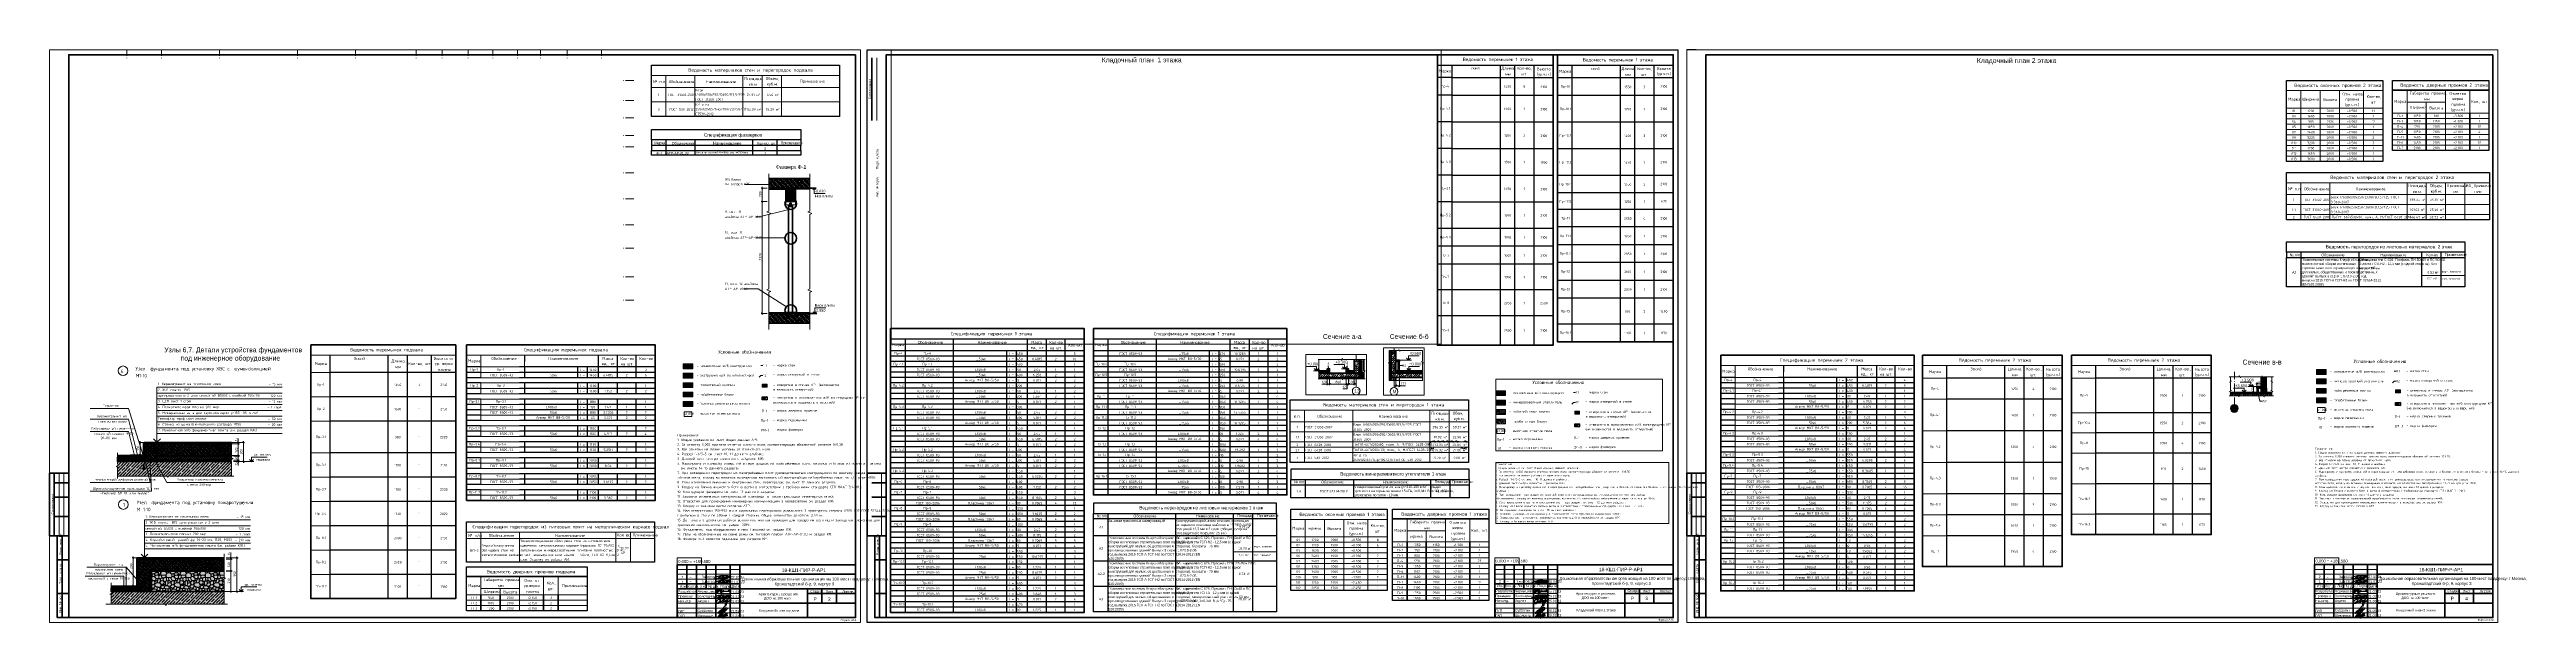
# Model space of a CAD drawing. Header units: millimetres. Extents: x -84737 to 172119, y -43083 to 59399.
# Drawn here: x -84737 to 172119, y -43083 to 16358 of the extents above; entities that cross this region are included whole.
import ezdxf

# ---------------------------------------------------------------- set-up
doc = ezdxf.new("R2010")
doc.units = ezdxf.units.MM
for name, color, linetype in [('PDF _Аннотации', 7, 'Continuous'), ('PDF _Видовые экраны', 7, 'Continuous'), ('PDF _Геометрия', 7, 'Continuous'), ('PDF _Линии', 7, 'Continuous'), ('PDF _Марки', 7, 'Continuous'), ('PDF _Несущие колонны', 7, 'Continuous'), ('PDF _Оси', 7, 'Continuous'), ('PDF _Основные надписи', 7, 'Continuous'), ('PDF _Перекрытия', 7, 'Continuous'), ('PDF _Размеры-50', 7, 'Continuous'), ('PDF _Стены', 7, 'Continuous'), ('PDF _Текст', 7, 'Continuous'), ('PDF _Электрооборудование', 7, 'Continuous'), ('PDF _Элементы узлов', 7, 'Continuous')]:
    doc.layers.add(name, color=color, linetype=linetype)
for name, color, linetype, true_color in [('PDF _Высотные отметки', 7, 'Continuous', 0xffffff), ('PDF _Изменения', 7, 'Continuous', 0xff22ff), ('PDF _Сплошная заливка', 7, 'Continuous', 0xffffff)]:
    doc.layers.add(name, color=color, linetype=linetype, true_color=true_color)
doc.styles.add('PDF GOSTCommon', font='arial.ttf')
doc.styles.add('PDF ISOCPEUR', font='isocpeur.ttf')

msp = doc.modelspace()

# ---------------------------------------------------------------- hatches: boundary and pattern name
at = {"layer": 'PDF _Сплошная заливка', "transparency": 33554559}
for points in [[(145124, -17608), (144870, -17608), (144849, -17650), (144845, -17663), (144823, -17705), (144823, -17701), (144819, -17701), (144819, -17693), (144815, -17693), (144815, -17684), (144811, -17684), (144811, -17676), (144807, -17676), (144807, -17667), (144802, -17667), (144802, -17659), (144798, -17659), (144798, -17650), (144794, -17650), (144794, -17642), (144790, -17642), (144790, -17633), (144785, -17633), (144785, -17625), (144781, -17625), (144781, -17617), (144777, -17617), (144777, -17608), (144773, -17608), (144773, -17600), (144768, -17600), (144768, -17591), (144764, -17591), (144764, -17583), (144760, -17583), (144760, -17574), (144756, -17574), (144756, -17566), (144751, -17566), (144751, -17557), (144747, -17557), (144747, -17549), (144743, -17549), (144743, -17540), (144739, -17540), (144739, -17532), (144735, -17532), (144735, -17523), (144730, -17523), (144730, -17515), (144726, -17515), (144726, -17507), (144722, -17507), (144718, -17511), (144671, -17604), (144624, -17608), (144624, -19369), (145124, -19369)], [(144938, -19568), (145700, -19568), (145700, -19369), (141416, -19369), (141416, -19568), (142144, -19564), (142190, -19471), (142195, -19466), (142199, -19466), (142199, -19475), (142203, -19475), (142203, -19483), (142207, -19483), (142207, -19492), (142212, -19492), (142212, -19500), (142216, -19500), (142216, -19509), (142220, -19509), (142220, -19517), (142224, -19517), (142224, -19526), (142229, -19526), (142229, -19534), (142233, -19534), (142233, -19543), (142237, -19543), (142237, -19551), (142241, -19551), (142241, -19560), (142246, -19560), (142246, -19572), (142250, -19572), (142250, -19581), (142254, -19581), (142254, -19589), (142258, -19589), (142258, -19598), (142262, -19598), (142262, -19606), (142267, -19606), (142267, -19615), (142271, -19615), (142271, -19623), (142275, -19623), (142275, -19632), (142279, -19632), (142279, -19640), (142284, -19640), (142284, -19648), (142288, -19648), (142288, -19657), (142292, -19657), (142292, -19665), (142339, -19572), (142343, -19568), (144739, -19564), (144785, -19471), (144790, -19466), (144794, -19466), (144794, -19475), (144798, -19475), (144798, -19483), (144802, -19483), (144802, -19492), (144807, -19492), (144807, -19500), (144811, -19500), (144811, -19509), (144815, -19509), (144815, -19517), (144819, -19517), (144819, -19526), (144823, -19526), (144823, -19534), (144828, -19534), (144828, -19543), (144832, -19543), (144832, -19551), (144836, -19551), (144836, -19560), (144840, -19560), (144840, -19568), (144845, -19568), (144845, -19576), (144849, -19576), (144849, -19585), (144853, -19585), (144853, -19593), (144857, -19593), (144857, -19602), (144862, -19602), (144862, -19610), (144866, -19610), (144866, -19623), (144870, -19623), (144870, -19632), (144874, -19632), (144874, -19640), (144878, -19640), (144878, -19648), (144883, -19648), (144883, -19657), (144887, -19657), (144887, -19665), (144934, -19572)], [(141928, -20491), (141860, -20482), (141793, -20482), (141759, -20487), (141721, -20491), (141704, -20499), (141691, -20504), (141683, -20508), (141670, -20512), (141661, -20516), (141649, -20520), (141640, -20525), (141627, -20529), (141619, -20537), (141611, -20542), (141602, -20550), (141594, -20554), (141585, -20563), (141577, -20567), (141568, -20575), (141560, -20580), (141551, -20588), (141543, -20592), (141539, -20601), (141530, -20609), (141526, -20618), (141517, -20626), (141513, -20635), (141505, -20643), (141501, -20652), (141492, -20660), (141488, -20669), (141479, -20677), (141471, -20702), (141467, -20711), (141462, -20724), (141458, -20732), (141454, -20745), (141450, -20753), (141445, -20766), (141441, -20774), (141424, -20876), (141429, -20880), (141429, -20906), (141433, -20906), (141433, -20931), (141437, -20931), (141437, -20956), (141441, -20956), (141441, -20986), (141445, -20986), (141445, -20995), (141450, -20995), (141450, -21007), (141454, -21007), (141454, -21016), (141458, -21016), (141458, -21028), (141462, -21028), (141462, -21037), (141467, -21037), (141467, -21050), (141471, -21050), (141471, -21058), (141475, -21058), (141475, -21071), (141479, -21071), (141479, -21083), (141484, -21083), (141496, -21096), (141496, -21105), (141501, -21105), (141513, -21117), (141513, -21126), (141517, -21126), (141530, -21138), (141530, -21147), (141534, -21147), (141543, -21155), (141543, -21164), (141551, -21164), (141560, -21172), (141568, -21177), (141577, -21185), (141585, -21189), (141594, -21198), (141602, -21202), (141611, -21210), (141619, -21215), (141627, -21223), (141640, -21227), (141674, -21244), (141687, -21249), (141721, -21265), (141759, -21270), (141793, -21274), (141860, -21278), (141860, -21274), (141928, -21265), (141941, -21261), (141958, -21253), (141970, -21249), (141987, -21240), (142000, -21236), (142034, -21219), (142042, -21210), (142051, -21206), (142059, -21198), (142068, -21193), (142076, -21185), (142085, -21181), (142093, -21172), (142102, -21168), (142123, -21147), (142127, -21138), (142140, -21126), (142144, -21117), (142157, -21105), (142161, -21096), (142169, -21088), (142178, -21071), (142182, -21058), (142186, -21050), (142190, -21037), (142195, -21028), (142199, -21016), (142203, -21007), (142212, -20982), (142220, -20914), (142224, -20846), (142220, -20846), (142220, -20813), (142216, -20813), (142216, -20779), (142212, -20779), (142212, -20766), (142207, -20766), (142207, -20753), (142203, -20753), (142203, -20745), (142199, -20745), (142199, -20732), (142195, -20732), (142195, -20724), (142190, -20724), (142190, -20711), (142186, -20711), (142186, -20702), (142182, -20702), (142182, -20690), (142178, -20690), (142178, -20681), (142174, -20681), (142174, -20673), (142165, -20664), (142161, -20664), (142161, -20656), (142152, -20647), (142148, -20647), (142148, -20639), (142140, -20631), (142135, -20631), (142135, -20622), (142127, -20614), (142123, -20614), (142123, -20605), (142102, -20584), (142093, -20580), (142085, -20571), (142076, -20567), (142068, -20559), (142059, -20554), (142051, -20546), (142042, -20542), (142034, -20533), (142017, -20525), (142004, -20520), (141996, -20516), (141983, -20512), (141975, -20508), (141962, -20504), (141953, -20499)], [(-74854, -24548), (-65864, -24548), (-65864, -24497), (-74905, -24497), (-74905, -25699), (-74854, -25699)], [(-73657, -25746), (-65864, -25746), (-65864, -24548), (-74854, -24548), (-74854, -26068), (-73657, -26068)], [(-72239, -27905), (-65864, -27905), (-65864, -26398), (-77677, -26398), (-77677, -26669), (-77665, -26669), (-77529, -26736), (-77534, -26741), (-77830, -26889), (-77677, -26965), (-77677, -27905), (-72535, -27905), (-72535, -27913), (-72531, -27913), (-72531, -27922), (-72526, -27922), (-72526, -27930), (-72522, -27930), (-72522, -27938), (-72518, -27938), (-72518, -27947), (-72514, -27947), (-72514, -27955), (-72510, -27955), (-72510, -27964), (-72505, -27964), (-72505, -27972), (-72501, -27972), (-72501, -27981), (-72497, -27981), (-72497, -27989), (-72493, -27989), (-72493, -27998), (-72488, -27998), (-72488, -28006), (-72484, -28006), (-72484, -28015), (-72480, -28015), (-72480, -28023), (-72476, -28023), (-72476, -28032), (-72471, -28032), (-72471, -28040), (-72467, -28040), (-72467, -28049), (-72459, -28044), (-72315, -27756), (-72311, -27756), (-72306, -27761), (-72306, -27769), (-72302, -27769), (-72302, -27778), (-72298, -27778), (-72298, -27786), (-72294, -27786), (-72294, -27795), (-72289, -27795), (-72289, -27803), (-72285, -27803), (-72285, -27812), (-72281, -27812), (-72281, -27820), (-72277, -27820), (-72277, -27828), (-72273, -27828), (-72273, -27837), (-72268, -27837), (-72268, -27845), (-72264, -27845), (-72264, -27854), (-72260, -27854), (-72260, -27862), (-72256, -27862), (-72256, -27871), (-72251, -27871), (-72251, -27879), (-72247, -27879), (-72247, -27888), (-72243, -27888), (-72243, -27896), (-72239, -27896)], [(-77677, -25941), (-76450, -25920), (-76209, -25915), (-75227, -25898), (-74986, -25898), (-74986, -25848), (-74960, -25848), (-74960, -25797), (-75206, -25797), (-75451, -25801), (-75701, -25805), (-76192, -25814), (-76442, -25818), (-76933, -25826), (-77182, -25831), (-77428, -25835), (-77677, -25839)], [(-74956, -26199), (-74986, -26199), (-74986, -25898), (-75227, -25898), (-76209, -25915), (-76450, -25920), (-77677, -25941), (-77677, -26398), (-74956, -26398)], [(-73657, -26068), (-74854, -26068), (-74854, -25848), (-74986, -25848), (-74986, -26199), (-73657, -26199)], [(-65864, -26296), (-65966, -26245), (-74956, -26245), (-74956, -26398), (-65864, -26398)], [(-65864, -26000), (-65864, -25869), (-73606, -25869), (-73606, -26245), (-65974, -26241), (-66000, -26229), (-66013, -26224), (-65716, -26076), (-65712, -26072), (-65856, -26000)], [(-75527, -39371), (-75527, -36518), (-66635, -36518), (-66635, -36471), (-75578, -36471), (-75578, -39269), (-75705, -39269), (-75705, -39371)], [(-74325, -37720), (-66635, -37720), (-66635, -36518), (-75527, -36518), (-75527, -39870), (-74325, -39870)], [(-66635, -39870), (-66635, -38719), (-66770, -38651), (-66783, -38647), (-66487, -38499), (-66482, -38495), (-66626, -38423), (-66635, -38423), (-66635, -37771), (-74177, -37771), (-74177, -39870)], [(-72433, -41178), (-66635, -41178), (-66635, -39870), (-78350, -39870), (-78350, -39921), (-78342, -39921), (-78198, -39993), (-78486, -40137), (-78499, -40141), (-78355, -40213), (-78350, -40217), (-78350, -41178), (-72730, -41178), (-72730, -41186), (-72725, -41186), (-72725, -41195), (-72721, -41195), (-72721, -41203), (-72717, -41203), (-72717, -41212), (-72713, -41212), (-72713, -41220), (-72708, -41220), (-72708, -41229), (-72704, -41229), (-72704, -41237), (-72700, -41237), (-72700, -41246), (-72696, -41246), (-72696, -41254), (-72692, -41254), (-72692, -41263), (-72687, -41263), (-72687, -41271), (-72683, -41271), (-72683, -41280), (-72679, -41280), (-72679, -41288), (-72675, -41288), (-72675, -41296), (-72670, -41296), (-72670, -41305), (-72666, -41305), (-72666, -41313), (-72662, -41313), (-72662, -41322), (-72658, -41322), (-72653, -41326), (-72653, -41318), (-72510, -41030), (-72505, -41030), (-72501, -41034), (-72501, -41043), (-72497, -41043), (-72497, -41051), (-72493, -41051), (-72493, -41059), (-72488, -41059), (-72488, -41068), (-72484, -41068), (-72484, -41076), (-72480, -41076), (-72480, -41085), (-72476, -41085), (-72476, -41093), (-72471, -41093), (-72471, -41102), (-72467, -41102), (-72467, -41110), (-72463, -41110), (-72463, -41119), (-72459, -41119), (-72459, -41127), (-72455, -41127), (-72455, -41136), (-72450, -41136), (-72450, -41144), (-72446, -41144), (-72446, -41153), (-72442, -41153), (-72442, -41161), (-72438, -41161), (-72438, -41170), (-72433, -41170)], [(-78350, -39515), (-78113, -39510), (-77648, -39502), (-77411, -39498), (-76945, -39489), (-76708, -39485), (-76243, -39476), (-76006, -39472), (-75773, -39468), (-75540, -39468), (-75540, -39371), (-76001, -39371), (-76234, -39375), (-76471, -39379), (-76704, -39383), (-76941, -39388), (-77174, -39392), (-77411, -39396), (-77644, -39400), (-77881, -39405), (-78113, -39409), (-78350, -39413)], [(-77876, -39506), (-78350, -39515), (-78350, -39870), (-75527, -39870), (-75527, -39468), (-75760, -39468), (-75997, -39472), (-76230, -39476), (-76467, -39481), (-76700, -39485), (-77174, -39493), (-77407, -39498), (-77644, -39502)]]:
    msp.add_hatch(color=256, dxfattribs=at).paths.add_polyline_path(points)

# ---------------------------------------------------------------- linework, layer by layer
at = {"layer": 'PDF _Аннотации', "lineweight": 50}
for points in [[(540, 15498), (540, 8996)], [(2038, -27585), (40, -27585), (40, -34087)], [(40, -27585), (40, -34087), (2038, -34087), (836, -34087), (836, -42583), (2038, -42583)], [(540, -28584), (2038, -28584)], [(540, -30087), (2038, -30087)], [(540, -32085), (2038, -32085)], [(1340, -34087), (1340, -42583)], [(836, -36585), (2038, -36585)], [(66137, -37085), (66137, -39586)], [(67136, -37085), (67136, -42583)], [(68135, -37085), (68135, -39586)], [(69134, -37085), (69134, -42583)], [(70637, -37085), (70637, -42583)], [(71636, -37085), (71636, -42583)], [(83633, -38084), (71636, -38084)], [(836, -40086), (2038, -40086)], [(71636, -39087), (65134, -39087)], [(83633, -39586), (71636, -39586), (65134, -39586)], [(83633, -41085), (71636, -41085)], [(78633, -39586), (78633, -42583)], [(83633, -40086), (78633, -40086)], [(80136, -39586), (80136, -40086), (80136, -41085)], [(81635, -39586), (81635, -40086), (81635, -41085)]]:
    msp.add_lwpolyline(points, dxfattribs=at)
at = {"layer": 'PDF _Аннотации', "lineweight": 18}
for points in [[(1039, 15498), (1039, 8996)], [(1539, -27585), (1539, -34087)], [(71636, -37584), (65134, -37584)], [(71636, -38084), (65134, -38084)], [(71636, -38587), (65134, -38587)], [(71636, -40086), (65134, -40086)], [(71636, -40585), (65134, -40585)], [(71636, -41085), (65134, -41085)], [(71636, -41584), (65134, -41584)], [(71636, -42084), (65134, -42084)]]:
    msp.add_lwpolyline(points, dxfattribs=at)
at = {"layer": 'PDF _Аннотации', "lineweight": 9}
for points in [[(56189, -15859), (56189, -15406), (57290, -15406)], [(46639, -16960), (46639, -16511), (45547, -16511)], [(46939, -16960), (46343, -16960)], [(49539, -16761), (49539, -16312), (48438, -16312)], [(49839, -16761), (49238, -16761)], [(55888, -15859), (56490, -15859)], [(55914, -16960), (56515, -16960)], [(56214, -16960), (56214, -16511), (57315, -16511)], [(83633, -36085), (83633, -37085), (82634, -37085)]]:
    msp.add_lwpolyline(points, dxfattribs=at)
at = {"layer": 'PDF _Аннотации', "lineweight": 25}
for points in [[(46855, -16748), (46639, -16960), (46427, -16748)], [(49750, -16549), (49539, -16761), (49327, -16549)], [(55977, -15648), (56189, -15859), (56401, -15648)], [(56003, -16748), (56214, -16960), (56426, -16748)], [(69854, -38769), (69879, -38752), (69896, -38744), (69913, -38740), (69930, -38735), (69951, -38731), (69972, -38727), (69981, -38723), (69985, -38727), (69985, -38731), (69981, -38735), (69972, -38740), (69964, -38744), (69951, -38748), (69926, -38752), (69905, -38757), (69888, -38761), (69871, -38765), (69858, -38769), (69849, -38774), (69845, -38778), (69845, -38786), (69841, -38795), (69841, -38803), (69841, -38812), (69845, -38820), (69849, -38829), (69862, -38846), (69879, -38858), (69883, -38862), (69888, -38871), (69892, -38875), (69892, -38879), (69892, -38888), (69888, -38892), (69879, -38896), (69871, -38901), (69833, -38917), (69811, -38926), (69794, -38934), (69765, -38943), (69735, -38951), (69701, -38964), (69634, -38985), (69566, -39002), (69498, -39019), (69430, -39032), (69358, -39036), (69291, -39040), (69219, -39036), (69151, -39028), (69083, -39019), (69066, -39015), (69049, -39011), (69032, -39002), (69024, -38994), (69020, -38989), (69020, -38981), (69024, -38973), (69032, -38956), (69045, -38939), (69054, -38926), (69066, -38917), (69083, -38905), (69113, -38888), (69176, -38862), (69240, -38833), (69308, -38812), (69371, -38786), (69439, -38769), (69507, -38752), (69574, -38735), (69646, -38727), (69714, -38719), (69786, -38714), (69854, -38710), (69926, -38710), (69993, -38710), (70133, -38710), (70273, -38719), (70413, -38727), (70552, -38740), (70586, -38744), (70603, -38744), (70620, -38748), (70654, -38761), (70675, -38765), (70683, -38769), (70692, -38774), (70696, -38778), (70696, -38786), (70696, -38795), (70692, -38803), (70688, -38812), (70679, -38816), (70667, -38824), (70633, -38837), (70616, -38846), (70599, -38846), (70459, -38867), (70180, -38901), (70044, -38922), (69905, -38947), (69769, -38981), (69634, -39015), (69502, -39053), (69367, -39095)], [(69849, -40268), (69879, -40251), (69896, -40247), (69913, -40238), (69930, -40234), (69951, -40230), (69972, -40226), (69981, -40226), (69985, -40226), (69985, -40230), (69981, -40234), (69972, -40238), (69964, -40242), (69951, -40247), (69926, -40255), (69905, -40259), (69888, -40259), (69871, -40264), (69858, -40268), (69849, -40272), (69845, -40281), (69845, -40285), (69841, -40293), (69841, -40302), (69841, -40314), (69841, -40323), (69849, -40331), (69862, -40344), (69879, -40357), (69883, -40365), (69888, -40369), (69892, -40374), (69892, -40382), (69892, -40386), (69888, -40391), (69879, -40395), (69871, -40403), (69833, -40420), (69811, -40425), (69794, -40433), (69765, -40441), (69735, -40454), (69701, -40463), (69634, -40484), (69566, -40501), (69498, -40518), (69430, -40530), (69358, -40539), (69291, -40539), (69219, -40535), (69151, -40530), (69083, -40522), (69066, -40518), (69045, -40513), (69032, -40501), (69024, -40496), (69020, -40488), (69020, -40480), (69024, -40471), (69032, -40454), (69041, -40441), (69054, -40429), (69066, -40416), (69083, -40408), (69113, -40391), (69176, -40361), (69240, -40336), (69308, -40310), (69371, -40289), (69439, -40268), (69507, -40251), (69574, -40238), (69646, -40226), (69714, -40217), (69786, -40213), (69854, -40209), (69926, -40209), (69993, -40209), (70133, -40213), (70273, -40221), (70413, -40230), (70552, -40238), (70586, -40242), (70603, -40247), (70620, -40251), (70654, -40259), (70675, -40268), (70683, -40268), (70692, -40272), (70696, -40281), (70696, -40285), (70696, -40293), (70692, -40302), (70688, -40310), (70679, -40319), (70667, -40327), (70633, -40340), (70616, -40344), (70599, -40348), (70459, -40365), (70180, -40399), (70044, -40420), (69905, -40446), (69769, -40480), (69634, -40513), (69502, -40552), (69367, -40594)], [(69346, -41000), (69358, -41000), (69375, -40996), (69384, -40996), (69397, -40992), (69409, -40988), (69426, -40983), (69452, -40975), (69477, -40962), (69494, -40945), (69515, -40928), (69528, -40911), (69540, -40890), (69553, -40865), (69557, -40844), (69562, -40831), (69562, -40818), (69562, -40789), (69562, -40780), (69562, -40767), (69557, -40755), (69553, -40746), (69549, -40734), (69540, -40725), (69532, -40717), (69524, -40708), (69511, -40704), (69502, -40700), (69490, -40695), (69477, -40695), (69452, -40695), (69426, -40704), (69405, -40708), (69384, -40721), (69375, -40725), (69363, -40734), (69337, -40750), (69316, -40767), (69299, -40784), (69282, -40801), (69270, -40822), (69257, -40839), (69244, -40861), (69236, -40873), (69231, -40886), (69223, -40903), (69219, -40916), (69215, -40932), (69210, -40958), (69206, -40979), (69206, -40992), (69206, -41004), (69215, -41030), (69219, -41043), (69223, -41055), (69231, -41064), (69236, -41076), (69253, -41089), (69274, -41102), (69299, -41110), (69320, -41115), (69346, -41119), (69371, -41115), (69397, -41115), (69422, -41106), (69443, -41098), (69469, -41089), (69494, -41076), (69519, -41064), (69540, -41051), (69562, -41038), (69579, -41026), (69591, -41017), (69600, -41009), (69608, -41000), (69651, -40962), (69689, -40928), (69723, -40890), (69756, -40852), (69790, -40818), (69807, -40801), (69828, -40780), (69862, -40738), (69879, -40717), (69896, -40700), (69909, -40683), (69921, -40666), (69934, -40653), (69951, -40636), (69968, -40615), (69989, -40594), (70027, -40552), (70044, -40535), (70061, -40513), (70099, -40480), (70116, -40458), (70129, -40446), (70146, -40429), (70163, -40416), (70184, -40399), (70205, -40378), (70230, -40361), (70252, -40344), (70273, -40331), (70281, -40323), (70286, -40319), (70290, -40319), (70290, -40323), (70286, -40327), (70277, -40340), (70247, -40382), (70235, -40399), (70222, -40416), (70209, -40437), (70192, -40454), (70175, -40480), (70159, -40505), (70142, -40530), (70125, -40552), (70112, -40568), (70103, -40585), (70082, -40615), (70070, -40632), (70057, -40653), (70044, -40674), (70032, -40700), (70002, -40746), (69938, -40848), (69879, -40949), (69845, -41000), (69828, -41030), (69807, -41059)], [(69621, -38761), (69574, -38803), (69566, -38812), (69562, -38820), (69562, -38824), (69579, -38816), (69596, -38807), (69608, -38803), (69621, -38795), (69646, -38778), (69672, -38761), (69693, -38735), (69701, -38723), (69710, -38710), (69718, -38706), (69718, -38697), (69718, -38693), (69718, -38689), (69714, -38689), (69710, -38689), (69697, -38702), (69684, -38706), (69659, -38723), (69608, -38761), (69557, -38803), (69464, -38884), (69413, -38922), (69392, -38943), (69371, -38964), (69350, -38989), (69329, -39015), (69325, -39019), (69325, -39028), (69325, -39032), (69329, -39036), (69333, -39036), (69337, -39036), (69354, -39028), (69367, -39023), (69392, -39006), (69422, -38989), (69477, -38960), (69528, -38926), (69574, -38884), (69625, -38846), (69646, -38824), (69672, -38803), (69697, -38786), (69727, -38774), (69756, -38761), (69786, -38752), (69799, -38744), (69807, -38744), (69811, -38740), (69816, -38731), (69820, -38723), (69820, -38714), (69820, -38710), (69816, -38706), (69811, -38706), (69803, -38706), (69799, -38710), (69790, -38714), (69769, -38735), (69672, -38816), (69621, -38854), (69574, -38896), (69553, -38917), (69532, -38943), (69524, -38956), (69515, -38968), (69511, -38977), (69507, -38981), (69507, -38985), (69507, -38989), (69515, -38989), (69524, -38994), (69532, -38994), (69545, -38989), (69574, -38981), (69583, -38977), (69591, -38973), (69600, -38964), (69591, -38964), (69583, -38964), (69566, -38964)], [(69621, -40259), (69574, -40302), (69566, -40314), (69562, -40323), (69579, -40314), (69596, -40310), (69608, -40302), (69621, -40293), (69646, -40276), (69672, -40259), (69693, -40238), (69701, -40226), (69710, -40209), (69714, -40204), (69718, -40196), (69718, -40192), (69714, -40187), (69710, -40192), (69697, -40200), (69684, -40209), (69659, -40226), (69608, -40264), (69557, -40302), (69464, -40382), (69413, -40425), (69392, -40446), (69371, -40467), (69350, -40488), (69329, -40513), (69325, -40522), (69325, -40530), (69325, -40535), (69329, -40535), (69333, -40535), (69337, -40535), (69354, -40526), (69367, -40522), (69392, -40509), (69422, -40492), (69477, -40458), (69528, -40425), (69574, -40386), (69621, -40344), (69646, -40323), (69672, -40306), (69697, -40289), (69727, -40272), (69756, -40259), (69786, -40251), (69799, -40247), (69807, -40242), (69811, -40238), (69816, -40234), (69820, -40226), (69820, -40217), (69820, -40209), (69816, -40204), (69811, -40204), (69803, -40209), (69799, -40209), (69790, -40217), (69769, -40238), (69672, -40314), (69621, -40357), (69574, -40395), (69553, -40420), (69532, -40441), (69524, -40454), (69515, -40467), (69511, -40475), (69507, -40484), (69507, -40488), (69515, -40492), (69524, -40492), (69532, -40492), (69545, -40488), (69574, -40480), (69583, -40475), (69591, -40471), (69600, -40467), (69600, -40463), (69591, -40463), (69583, -40463), (69566, -40467)], [(70040, -40894), (70027, -40903), (70015, -40911), (70006, -40920), (69998, -40928), (69981, -40937), (69972, -40945), (69951, -40958), (69934, -40962), (69917, -40971), (69900, -40971), (69883, -40975), (69866, -40979), (69824, -40979), (69786, -40979), (69765, -40975), (69748, -40971), (69731, -40962), (69718, -40958), (69701, -40949), (69689, -40937), (69680, -40924), (69667, -40911), (69659, -40894), (69651, -40873), (69642, -40856), (69638, -40835), (69634, -40818), (69634, -40797), (69634, -40780), (69634, -40763), (69638, -40725), (69646, -40708), (69651, -40691), (69659, -40674), (69667, -40662), (69680, -40645), (69693, -40632), (69706, -40615), (69718, -40607), (69735, -40594), (69748, -40585), (69769, -40581), (69786, -40577), (69807, -40577), (69820, -40581), (69837, -40585), (69849, -40598), (69862, -40611), (69875, -40628), (69883, -40645), (69892, -40657), (69900, -40670), (69900, -40687), (69905, -40704), (69905, -40725), (69905, -40763), (69896, -40801), (69896, -40818), (69892, -40844), (69888, -40869), (69879, -40899), (69875, -40916), (69871, -40932), (69866, -40954), (69862, -40979)], [(70383, -38812), (70374, -38820), (70366, -38829), (70362, -38837), (70357, -38841), (70357, -38846), (70366, -38841), (70374, -38837), (70387, -38829), (70391, -38824), (70404, -38816), (70404, -38820), (70400, -38824), (70391, -38829), (70383, -38833), (70374, -38837), (70374, -38841), (70383, -38846), (70391, -38846), (70404, -38837), (70417, -38829), (70442, -38816), (70468, -38799), (70493, -38782), (70518, -38765), (70523, -38761), (70527, -38752), (70523, -38752), (70518, -38752), (70510, -38757), (70501, -38765), (70489, -38774), (70463, -38795), (70446, -38816), (70429, -38841), (70413, -38867), (70383, -38917), (70362, -38943), (70341, -38964), (70319, -38985), (70294, -38998), (70269, -39015), (70239, -39028), (70209, -39036), (70180, -39044), (70154, -39049), (70120, -39057), (70091, -39057), (70061, -39061), (70002, -39066), (69943, -39070), (69913, -39074), (69896, -39074), (69883, -39074), (69875, -39070), (69875, -39066), (69875, -39061), (69879, -39057), (69888, -39053), (69913, -39036), (69938, -39019), (69964, -39011), (70082, -38977), (70142, -38960), (70197, -38943), (70256, -38934), (70315, -38922), (70438, -38905), (70556, -38896), (70675, -38884)], [(70383, -40310), (70374, -40323), (70366, -40327), (70362, -40336), (70357, -40340), (70357, -40344), (70366, -40340), (70374, -40336), (70387, -40331), (70391, -40323), (70404, -40319), (70400, -40323), (70391, -40327), (70383, -40331), (70374, -40340), (70374, -40344), (70383, -40344), (70391, -40344), (70404, -40340), (70417, -40331), (70442, -40314), (70468, -40302), (70493, -40281), (70518, -40268), (70523, -40259), (70527, -40251), (70523, -40251), (70518, -40255), (70510, -40259), (70501, -40264), (70489, -40272), (70463, -40293), (70446, -40314), (70429, -40340), (70413, -40365), (70383, -40420), (70362, -40441), (70341, -40463), (70319, -40484), (70294, -40501), (70269, -40513), (70239, -40526), (70209, -40535), (70180, -40543), (70150, -40552), (70120, -40556), (70091, -40560), (70061, -40560), (70002, -40564), (69943, -40573), (69913, -40573), (69896, -40577), (69883, -40573), (69875, -40568), (69875, -40564), (69879, -40556), (69888, -40552), (69909, -40535), (69938, -40522), (69964, -40509), (70082, -40480), (70142, -40458), (70197, -40446), (70256, -40433), (70315, -40425), (70438, -40408), (70556, -40395), (70675, -40382)], [(69879, -39895), (69896, -39878), (69909, -39861), (69921, -39853), (69934, -39845), (69943, -39836), (69951, -39832), (69968, -39828), (69976, -39823), (69981, -39823), (69989, -39819), (69989, -39823), (69993, -39823), (69989, -39828), (69989, -39832), (69981, -39836), (69972, -39849), (69964, -39853), (69960, -39861), (69955, -39874), (69947, -39878), (69947, -39883), (69951, -39878), (69955, -39874), (69964, -39870), (69972, -39861), (69981, -39857), (69985, -39853), (69993, -39849), (70002, -39845), (70010, -39840), (70019, -39836), (70027, -39836), (70023, -39840), (70015, -39849), (70006, -39866), (70002, -39870), (70002, -39874), (70010, -39878), (70015, -39878), (70023, -39878), (70027, -39874), (70036, -39870), (70053, -39857), (70070, -39845), (70078, -39840), (70087, -39836), (70091, -39832), (70095, -39828), (70095, -39823), (70091, -39823), (70087, -39823), (70082, -39828), (70078, -39832), (70070, -39840), (70065, -39845), (70061, -39849), (70065, -39849), (70061, -39857), (70057, -39861), (70057, -39866), (70057, -39870), (70057, -39874), (70061, -39874), (70065, -39874), (70070, -39874), (70078, -39870), (70082, -39866), (70087, -39861), (70091, -39853), (70091, -39849), (70091, -39845), (70091, -39840), (70087, -39840), (70082, -39836), (70074, -39836), (70070, -39840), (70065, -39845)], [(70023, -38837), (70002, -38837), (69981, -38846), (69968, -38850), (69960, -38854), (69947, -38862), (69938, -38875), (69930, -38884), (69926, -38892), (69926, -38896), (69930, -38901), (69938, -38905), (69951, -38905), (69964, -38905), (69981, -38905), (70010, -38901), (70027, -38896), (70040, -38896), (70053, -38888), (70061, -38884), (70070, -38875), (70074, -38867), (70074, -38858), (70074, -38846), (70070, -38841), (70065, -38837), (70061, -38837), (70057, -38837), (70044, -38841), (70036, -38846), (70023, -38854), (70010, -38858)], [(70023, -40336), (70002, -40340), (69981, -40344), (69968, -40348), (69960, -40357), (69947, -40365), (69938, -40374), (69930, -40382), (69926, -40391), (69926, -40399), (69930, -40403), (69938, -40403), (69951, -40408), (69964, -40408), (69981, -40403), (70010, -40399), (70027, -40399), (70040, -40395), (70053, -40391), (70061, -40382), (70070, -40378), (70074, -40369), (70074, -40357), (70074, -40344), (70070, -40340), (70065, -40336), (70061, -40336), (70057, -40336), (70044, -40340), (70036, -40348), (70023, -40353), (70010, -40361)], [(70125, -40767), (70116, -40793), (70108, -40810), (70103, -40827), (70099, -40844), (70091, -40865), (70087, -40886), (70078, -40907), (70074, -40924), (70070, -40941), (70070, -40954), (70065, -40971), (70065, -40975), (70070, -40979), (70070, -40983), (70074, -40983), (70078, -40983), (70082, -40983), (70091, -40975), (70099, -40962), (70120, -40928), (70137, -40894), (70154, -40861), (70167, -40827), (70180, -40797), (70192, -40767), (70197, -40750), (70197, -40738), (70197, -40734), (70192, -40734), (70188, -40738), (70188, -40742), (70184, -40750), (70180, -40767), (70175, -40789), (70167, -40805), (70163, -40822), (70159, -40835), (70150, -40865), (70146, -40882), (70137, -40903), (70133, -40920), (70129, -40937), (70129, -40954), (70129, -40966), (70129, -40971), (70133, -40975), (70137, -40975), (70137, -40971), (70146, -40966), (70154, -40954), (70163, -40941), (70175, -40924), (70197, -40886), (70214, -40852), (70230, -40818), (70260, -40759), (70264, -40746), (70269, -40734), (70269, -40729), (70269, -40725), (70269, -40721), (70264, -40725), (70260, -40725), (70260, -40734), (70256, -40746), (70243, -40784), (70230, -40822), (70226, -40839), (70218, -40861), (70214, -40873), (70214, -40890), (70218, -40903), (70218, -40907), (70222, -40911), (70226, -40911), (70230, -40911), (70239, -40907), (70243, -40899), (70252, -40890), (70260, -40877), (70269, -40865), (70290, -40835), (70324, -40780), (70345, -40750), (70362, -40717), (70400, -40649), (70421, -40619), (70438, -40590), (70468, -40530), (70497, -40475), (70527, -40412), (70544, -40382), (70556, -40353), (70565, -40323), (70573, -40298), (70582, -40268), (70582, -40255), (70582, -40247), (70582, -40238), (70578, -40234), (70578, -40230), (70573, -40230), (70569, -40230), (70561, -40238), (70556, -40247), (70548, -40259), (70544, -40272), (70531, -40306), (70506, -40374), (70484, -40441), (70472, -40475), (70463, -40509), (70446, -40564), (70434, -40594), (70425, -40628), (70417, -40657), (70404, -40687), (70387, -40742), (70379, -40776), (70370, -40810), (70357, -40839), (70349, -40869), (70345, -40894), (70332, -40924), (70328, -40937), (70324, -40954), (70311, -40992), (70298, -41034), (70286, -41072), (70277, -41106), (70264, -41136), (70247, -41186), (70230, -41242), (70218, -41271), (70209, -41301), (70192, -41335), (70180, -41364), (70171, -41381), (70163, -41394), (70159, -41398), (70154, -41402), (70150, -41402), (70146, -41402), (70146, -41398), (70142, -41390), (70137, -41373), (70129, -41356), (70125, -41313), (70120, -41292), (70116, -41275), (70116, -41242), (70116, -41212), (70120, -41182), (70125, -41153), (70129, -41140), (70137, -41123), (70142, -41110), (70150, -41093), (70171, -41064), (70184, -41047), (70192, -41034), (70214, -41013), (70235, -40996), (70256, -40975), (70269, -40966), (70286, -40954), (70311, -40937), (70341, -40920), (70370, -40903), (70383, -40899), (70391, -40899), (70396, -40899), (70400, -40899), (70396, -40903), (70391, -40911), (70387, -40920), (70374, -40932), (70370, -40941), (70366, -40945), (70362, -40954), (70362, -40958), (70366, -40958), (70370, -40958), (70379, -40958), (70383, -40954), (70400, -40945), (70417, -40937), (70438, -40924), (70446, -40916), (70459, -40907), (70476, -40899), (70493, -40886)], [(70142, -39823), (70129, -39832), (70120, -39840), (70116, -39849), (70112, -39853), (70108, -39857), (70112, -39861), (70112, -39866), (70116, -39866), (70120, -39866), (70125, -39866), (70129, -39861), (70137, -39861), (70150, -39857), (70163, -39853), (70171, -39845), (70180, -39836), (70188, -39832), (70192, -39828), (70192, -39823), (70192, -39819), (70188, -39819), (70184, -39823), (70180, -39828), (70175, -39832), (70171, -39836), (70167, -39845), (70167, -39853), (70163, -39857), (70163, -39861), (70167, -39866), (70171, -39866), (70175, -39866), (70180, -39866), (70192, -39857), (70205, -39853), (70222, -39845), (70230, -39836), (70235, -39832), (70235, -39828), (70235, -39823), (70230, -39823), (70226, -39828), (70222, -39828), (70218, -39840), (70214, -39849), (70214, -39853), (70214, -39857), (70222, -39857), (70226, -39857), (70239, -39857), (70252, -39853), (70264, -39845), (70273, -39840), (70281, -39836), (70281, -39832), (70281, -39828), (70277, -39828), (70273, -39828), (70269, -39832), (70260, -39845), (70260, -39849), (70260, -39857), (70260, -39861), (70264, -39861), (70269, -39861), (70277, -39857), (70286, -39857), (70298, -39853), (70311, -39845), (70328, -39836)], [(70159, -38846), (70142, -38858), (70125, -38871), (70112, -38879), (70112, -38884), (70116, -38884), (70129, -38879), (70137, -38875), (70180, -38858), (70218, -38841), (70256, -38820), (70273, -38807), (70290, -38790), (70307, -38778), (70324, -38761), (70332, -38752), (70336, -38748), (70336, -38744), (70332, -38744), (70328, -38748), (70324, -38752), (70315, -38761), (70298, -38774), (70281, -38790), (70269, -38803), (70252, -38824), (70243, -38841), (70239, -38854), (70243, -38858), (70243, -38862), (70247, -38867), (70256, -38867), (70264, -38867), (70290, -38862), (70311, -38858), (70332, -38850), (70341, -38846), (70349, -38837), (70353, -38829), (70353, -38816), (70353, -38807), (70349, -38803), (70345, -38799), (70341, -38799), (70336, -38799), (70324, -38803), (70315, -38807), (70307, -38816), (70302, -38820), (70307, -38824), (70319, -38824)], [(70159, -40344), (70142, -40357), (70125, -40369), (70112, -40378), (70112, -40382), (70116, -40382), (70129, -40382), (70137, -40378), (70180, -40361), (70218, -40340), (70256, -40319), (70273, -40306), (70290, -40293), (70307, -40276), (70324, -40259), (70332, -40255), (70336, -40251), (70336, -40247), (70332, -40247), (70328, -40247), (70324, -40251), (70315, -40259), (70298, -40272), (70281, -40289), (70269, -40306), (70252, -40323), (70243, -40344), (70239, -40353), (70243, -40361), (70243, -40365), (70247, -40365), (70256, -40365), (70264, -40365), (70290, -40365), (70311, -40357), (70332, -40353), (70341, -40344), (70349, -40340), (70353, -40327), (70353, -40319), (70353, -40306), (70349, -40302), (70345, -40298), (70341, -40298), (70336, -40298), (70324, -40302), (70315, -40306), (70307, -40314), (70302, -40319), (70307, -40323), (70319, -40323)], [(70324, -39845), (70332, -39845), (70341, -39845), (70349, -39845), (70353, -39840), (70357, -39840), (70362, -39836), (70362, -39832), (70362, -39823), (70357, -39819), (70353, -39819), (70345, -39823), (70336, -39828), (70332, -39832), (70328, -39840), (70324, -39849), (70328, -39853), (70332, -39857), (70336, -39861), (70345, -39861), (70353, -39857), (70370, -39857), (70387, -39853), (70408, -39845), (70446, -39832), (70484, -39819), (70518, -39802), (70535, -39794), (70548, -39785), (70569, -39764), (70582, -39756), (70590, -39743), (70599, -39730), (70607, -39713), (70616, -39701), (70616, -39692), (70616, -39684), (70611, -39671), (70607, -39667), (70603, -39667), (70595, -39663), (70586, -39663), (70573, -39667), (70561, -39675), (70548, -39684), (70518, -39705), (70489, -39730), (70463, -39760), (70438, -39790), (70429, -39806), (70425, -39815), (70421, -39828), (70417, -39836), (70421, -39849), (70421, -39853), (70421, -39861), (70425, -39866), (70429, -39866), (70442, -39870), (70455, -39870), (70472, -39866), (70510, -39849), (70518, -39845), (70523, -39840), (70527, -39836), (70531, -39832), (70531, -39828), (70527, -39823), (70523, -39823), (70514, -39823), (70506, -39828), (70501, -39832), (70497, -39840), (70493, -39845), (70493, -39853), (70497, -39857), (70501, -39861), (70506, -39861), (70518, -39866), (70531, -39866), (70548, -39861), (70569, -39857)], [(69333, -42164), (69422, -42088), (69464, -42046), (69507, -42008), (69667, -41838), (69752, -41758), (69841, -41682), (69879, -41639), (69921, -41597), (69955, -41551), (69989, -41500), (70023, -41453), (70044, -41432), (70053, -41419), (70053, -41415), (70057, -41407), (70057, -41398), (70057, -41394), (70053, -41394), (70044, -41394), (70036, -41398), (70027, -41407), (70015, -41419), (69976, -41462), (69960, -41483), (69943, -41508), (69930, -41534), (69917, -41559), (69896, -41614), (69871, -41669), (69841, -41724), (69820, -41775), (69807, -41800), (69794, -41821), (69778, -41864), (69765, -41889), (69748, -41915), (69739, -41927), (69731, -41944), (69723, -41961), (69710, -41978), (69684, -42016), (69655, -42054), (69642, -42075), (69629, -42092), (69617, -42105), (69608, -42114), (69604, -42122), (69604, -42126), (69600, -42126), (69604, -42126), (69604, -42122), (69608, -42118), (69646, -42071), (69680, -42025), (69697, -42003), (69718, -41982), (69765, -41944), (69803, -41902), (69841, -41860), (69883, -41817), (69926, -41775), (69964, -41733), (69985, -41711), (70006, -41690), (70032, -41669), (70053, -41648), (70074, -41631), (70082, -41622), (70087, -41622), (70095, -41614), (70095, -41618), (70095, -41622), (70091, -41627), (70082, -41639), (70078, -41652), (70070, -41665), (70036, -41716), (70002, -41762), (69972, -41809), (69955, -41834), (69938, -41860), (69926, -41885), (69913, -41910), (69900, -41932), (69896, -41944), (69888, -41957), (69879, -41974), (69871, -41991), (69849, -42029), (69845, -42046), (69841, -42054), (69837, -42059), (69841, -42054), (69845, -42050), (69854, -42033), (69862, -42020), (69883, -42003), (69921, -41957), (69960, -41906), (69976, -41885), (69989, -41864), (70019, -41826), (70036, -41805), (70053, -41783), (70061, -41771), (70070, -41758), (70082, -41741), (70095, -41728), (70120, -41690), (70129, -41682), (70133, -41678), (70137, -41673), (70137, -41669), (70142, -41669), (70137, -41669), (70133, -41678), (70129, -41682), (70108, -41711), (70091, -41737), (70078, -41758), (70065, -41783), (70053, -41809), (70027, -41860), (70015, -41885), (70002, -41915), (69989, -41940), (69989, -41957), (69985, -41970), (69989, -41978), (69989, -41982), (69993, -41987), (69998, -41987), (70006, -41982), (70019, -41978), (70032, -41974), (70057, -41957), (70078, -41940), (70120, -41898), (70163, -41855), (70205, -41813), (70243, -41775), (70281, -41728), (70302, -41707), (70319, -41682), (70332, -41656), (70336, -41644), (70341, -41627), (70341, -41614), (70336, -41597), (70332, -41584), (70319, -41576), (70307, -41567), (70294, -41563), (70264, -41551), (70252, -41546), (70239, -41546), (70209, -41551), (70150, -41563), (70095, -41580), (70040, -41597), (69985, -41618), (69930, -41639), (69879, -41665), (69828, -41694), (69778, -41724), (69727, -41754), (69680, -41788), (69629, -41821), (69583, -41855), (69536, -41889), (69494, -41927), (69447, -41965), (69409, -42008), (69367, -42050), (69346, -42071), (69342, -42084), (69337, -42092), (69337, -42101), (69342, -42105), (69346, -42109), (69350, -42114), (69358, -42114), (69375, -42109), (69388, -42109), (69401, -42105), (69413, -42097), (69439, -42080), (69464, -42063), (69490, -42050), (69540, -42020), (69642, -41965), (69744, -41906), (69794, -41881), (69849, -41855), (69955, -41805), (70006, -41779), (70061, -41758), (70116, -41737), (70171, -41720), (70188, -41716), (70192, -41716), (70201, -41720), (70209, -41720), (70209, -41728), (70209, -41737), (70209, -41745), (70205, -41758), (70201, -41771), (70180, -41796), (70103, -41881), (70023, -41965), (69938, -42046), (69858, -42130), (69778, -42215), (69761, -42241), (69739, -42262), (69731, -42274), (69727, -42287), (69723, -42300), (69723, -42317)], [(69473, -42228), (69507, -42207), (69536, -42190), (69562, -42173), (69587, -42156), (69608, -42143), (69629, -42130), (69651, -42118), (69667, -42109), (69684, -42101), (69697, -42092), (69710, -42084), (69723, -42075), (69744, -42067), (69761, -42059), (69773, -42050), (69786, -42046), (69794, -42046), (69803, -42042), (69803, -42046), (69807, -42046), (69803, -42046), (69803, -42050), (69794, -42054), (69790, -42063), (69782, -42071), (69769, -42080), (69756, -42092), (69744, -42101), (69731, -42114), (69714, -42130), (69680, -42160), (69642, -42194), (69570, -42262), (69536, -42291), (69507, -42321), (69481, -42351), (69456, -42372), (69435, -42393), (69418, -42410), (69405, -42427), (69392, -42440), (69388, -42448), (69384, -42452), (69388, -42448), (69397, -42444), (69405, -42440), (69418, -42431), (69430, -42418), (69456, -42397), (69485, -42376), (69515, -42351), (69549, -42325), (69583, -42300), (69621, -42270), (69659, -42236), (69697, -42211), (69714, -42198), (69727, -42186), (69739, -42177), (69752, -42169), (69761, -42160), (69765, -42156), (69773, -42152), (69778, -42147), (69782, -42147), (69786, -42143), (69786, -42147), (69782, -42147), (69778, -42152), (69769, -42160), (69761, -42169), (69748, -42177), (69735, -42190), (69718, -42207), (69680, -42241), (69642, -42274), (69608, -42304), (69574, -42334), (69549, -42359), (69524, -42384), (69498, -42410), (69477, -42431), (69469, -42444), (69460, -42452), (69456, -42461), (69452, -42465), (69452, -42469), (69456, -42469), (69460, -42465), (69469, -42461), (69477, -42456), (69490, -42452), (69502, -42444), (69515, -42435), (69545, -42418), (69579, -42397), (69617, -42372), (69689, -42329), (69723, -42304), (69756, -42283), (69782, -42262), (69811, -42245), (69862, -42202), (69888, -42181), (69909, -42160), (69917, -42152), (69921, -42147), (69926, -42143), (69921, -42143), (69917, -42147), (69909, -42152), (69900, -42160), (69888, -42169), (69858, -42190), (69828, -42215), (69765, -42266), (69701, -42321), (69672, -42346), (69646, -42376), (69634, -42389), (69625, -42397), (69617, -42410), (69612, -42418), (69604, -42431), (69600, -42440), (69600, -42444), (69600, -42448), (69604, -42448), (69612, -42448), (69621, -42444), (69629, -42440), (69646, -42427), (69667, -42418), (69714, -42389), (69735, -42376), (69756, -42363), (69773, -42351), (69790, -42342), (69807, -42334), (69820, -42325), (69841, -42308), (69858, -42287), (69879, -42270), (69883, -42266), (69883, -42262), (69883, -42257), (69879, -42257), (69871, -42257), (69862, -42262), (69854, -42270), (69841, -42279), (69824, -42291), (69807, -42304), (69773, -42338), (69761, -42355), (69744, -42372), (69731, -42389), (69723, -42401), (69714, -42410), (69714, -42418), (69714, -42423), (69718, -42427), (69723, -42427), (69731, -42423), (69739, -42414), (69752, -42410), (69769, -42401), (69799, -42384), (69833, -42363), (69905, -42325), (69938, -42308), (69976, -42287), (70057, -42245), (70095, -42224), (70129, -42207), (70142, -42198), (70154, -42190), (70180, -42173), (70197, -42160), (70214, -42147), (70222, -42139), (70230, -42130), (70235, -42118), (70239, -42109), (70239, -42105), (70239, -42101), (70230, -42101), (70226, -42101), (70222, -42105), (70214, -42114), (70205, -42118), (70197, -42126), (70188, -42135), (70167, -42156), (70137, -42181), (70108, -42207), (70078, -42236), (70010, -42296), (69981, -42325), (69951, -42351), (69926, -42376), (69905, -42401), (69858, -42444), (69833, -42469), (69807, -42490), (69748, -42537), (69723, -42558), (69697, -42579), (69689, -42588), (69676, -42592), (69667, -42600), (69663, -42605), (69655, -42609), (69655, -42605), (69651, -42605), (69655, -42600), (69655, -42596), (69663, -42592), (69667, -42583), (69676, -42575), (69697, -42558), (69718, -42541), (69744, -42520), (69773, -42495), (69807, -42473), (69841, -42448), (69917, -42397), (69993, -42351), (70027, -42325), (70065, -42304), (70099, -42283), (70133, -42257), (70163, -42241), (70188, -42219), (70214, -42202), (70239, -42186), (70260, -42173), (70269, -42169), (70273, -42164), (70277, -42160), (70281, -42160), (70286, -42160), (70281, -42164), (70281, -42169), (70273, -42173), (70269, -42181), (70260, -42190), (70247, -42198), (70235, -42211), (70222, -42224), (70205, -42236), (70171, -42266), (70099, -42334), (70065, -42363), (70032, -42393), (69998, -42423), (69968, -42452), (69938, -42473), (69913, -42499), (69888, -42520), (69862, -42541), (69841, -42558), (69824, -42575), (69816, -42583), (69807, -42588), (69803, -42592), (69807, -42588), (69811, -42583), (69820, -42579), (69828, -42571), (69841, -42558), (69854, -42550), (69883, -42524), (69913, -42495), (69976, -42444), (70044, -42389), (70074, -42368), (70108, -42342), (70175, -42300), (70239, -42262), (70269, -42245), (70294, -42228), (70319, -42215), (70328, -42207), (70336, -42202), (70341, -42198), (70345, -42194), (70345, -42198), (70341, -42202), (70336, -42207), (70332, -42215), (70324, -42224), (70315, -42232), (70302, -42241), (70294, -42253), (70269, -42279), (70239, -42304), (70209, -42334), (70175, -42363), (70112, -42427), (70040, -42490), (69972, -42554), (69938, -42583), (69909, -42609), (69896, -42617), (69883, -42630), (69875, -42638), (69866, -42647), (69858, -42651), (69854, -42655), (69854, -42660), (69849, -42660), (69854, -42655), (69862, -42647), (69875, -42634), (69888, -42622), (69905, -42605), (69943, -42571), (69960, -42554), (69976, -42537), (69993, -42528), (70006, -42516), (70015, -42511), (70019, -42507), (70032, -42495), (70040, -42490), (70053, -42482), (70065, -42473), (70078, -42465), (70091, -42456), (70108, -42448), (70146, -42427), (70184, -42410), (70222, -42393), (70264, -42376), (70286, -42372), (70315, -42363), (70345, -42355), (70362, -42351), (70379, -42346)]]:
    msp.add_lwpolyline(points, dxfattribs=at)
at = {"layer": 'PDF _Аннотации', "lineweight": 60}
msp.add_lwpolyline([(83633, -37085), (65134, -37085), (65134, -42583)], dxfattribs=at)
at = {"layer": 'PDF _Аннотации', "lineweight": 25}
for points in [[(69304, -39992, 0.1999226), (69413, -39776, 0.6684383), (69291, -39714)], [(69404, -39954, 0.0980457), (69571, -39662, 0.6761929), (69561, -39655)], [(69611, -39952, 0.4101415), (69644, -39959, 0.108324), (69821, -39822)], [(69964, -39775, 1.2654995), (69948, -39760, 0.0682629), (69694, -40088)], [(69755, -39727, 0.3924488), (69746, -39703, 0.1362045), (69709, -39697)], [(69928, -39879, 0.4938006), (69931, -39842, 0.2347), (69874, -39854)]]:
    msp.add_lwpolyline(points, format="xyb", dxfattribs=at)
for centre, radius, start, end in [((69500, -39978), 337, 127.84782, 179.9061), ((69183, -39974), 19, 179.89111, 322.99963), ((70017, -40511), 972, 117.83461, 147.30442), ((70372, -40338), 1141, 146.35881, 161.56526), ((69301, -39982), 10.6, 155.70467, 309.5807), ((69606, -39804), 44.4, 154.0665, 270.11929), ((69737, -39897), 201, 97.89377, 146.2929), ((69665, -39931), 61.4, 132.11959, 198.72149), ((69128, -39364), 726, 313.48301, 329.84923), ((69733, -39914), 27.5, 159.55671, 291.24409), ((69894, -39995), 205, 115.16526, 154.42776), ((69382, -39220), 802, 296.72983, 316.53883), ((69809, -39817), 10.6, 334.47329, 100.30352), ((69881, -39796), 95.3, 270.74762, 297.57894), ((71829, -43234), 2722, 113.70676, 127.8483)]:
    msp.add_arc(centre, radius, start, end, dxfattribs=at)
at = {"layer": 'PDF _Видовые экраны', "lineweight": 0}
msp.add_lwpolyline([(2555, 16309), (2555, -14200), (59588, -14200), (59588, 16309)], dxfattribs=at)
for points in [[(45543, -19462), (51829, -19462), (51829, -15267), (45543, -15267)], [(53590, -19517), (57827, -19517), (57827, -14589), (53590, -14589)], [(65231, -25274), (82515, -25274), (82515, -17832), (65231, -17832)], [(65227, -32826), (83188, -32826), (83188, -26476), (65227, -26476)]]:
    msp.add_lwpolyline(points, close=True, dxfattribs=at)
at = {"layer": 'PDF _Высотные отметки', "color": 7, "lineweight": 9}
for points in [[(47160, -16960), (46639, -16960)], [(49818, -16761), (49619, -16761), (49539, -16761)], [(55042, -15859), (55774, -15859), (56189, -15859)], [(56832, -16960), (55334, -16960), (56214, -16960)]]:
    msp.add_lwpolyline(points, dxfattribs=at)
at = {"layer": 'PDF _Геометрия', "lineweight": 18}
for points in [[(-84737, 15310), (-84737, 16309), (-83743, 16309)], [(85040, 15359), (85040, 16358), (86035, 16358)], [(145124, -19208), (145154, -19208), (145154, -17608)], [(144624, -18632), (144176, -18632)], [(144624, -18658), (144176, -18658)], [(144201, -19208), (144201, -18759)], [(144227, -19208), (144227, -18759)], [(-83743, -27587), (-83743, -34084)], [(-83243, -27587), (-83243, -34084)], [(-74854, -26068), (-74854, -25848), (-74986, -25848)], [(86035, -27585), (86035, -34083)], [(86534, -27585), (86534, -34083)], [(-13148, -37585), (-19649, -37585)], [(-13148, -38084), (-19649, -38084)], [(156638, -37584), (150136, -37584)], [(156638, -38083), (150136, -38083)], [(-13148, -38583), (-19649, -38583)], [(-13148, -40086), (-19649, -40086)], [(-13148, -40585), (-19649, -40585)], [(-13148, -41085), (-19649, -41085)], [(156638, -38583), (150136, -38583)], [(156638, -40086), (150136, -40086)], [(156638, -40585), (150136, -40585)], [(156638, -41085), (150136, -41085)], [(-13148, -41584), (-19649, -41584)], [(-13148, -42084), (-19649, -42084)], [(156638, -41584), (150136, -41584)], [(156638, -42084), (150136, -42084)]]:
    msp.add_lwpolyline(points, dxfattribs=at)
at = {"layer": 'PDF _Геометрия', "lineweight": 20}
for points in [[(-649, 16309), (-649, -43083), (-84737, -43083), (-84737, 16309)], [(169138, 16316), (169138, -43083), (85040, -43083), (85040, 16316)], [(-65246, -24472), (-65174, -24548), (-65098, -24624), (-65174, -24548)], [(-65246, -25674), (-65174, -25746), (-65098, -25822), (-65174, -25746)]]:
    msp.add_lwpolyline(points, close=True, dxfattribs=at)
at = {"layer": 'PDF _Геометрия', "lineweight": 60}
for points in [[(-1148, 15809), (-1148, -42583), (-82744, -42583), (-82744, 15809)], [(168639, 15816), (168639, -42583), (87034, -42583), (87034, 15816)], [(-8386, 1982), (-8386, 585), (-7387, 585), (-7387, 1982)]]:
    msp.add_lwpolyline(points, close=True, dxfattribs=at)
at = {"layer": 'PDF _Геометрия', "lineweight": 9}
for points in [[(-76708, 16309), (-76708, 15704)], [(-76708, 15450), (-76708, 15505)], [(-73111, 16309), (-73111, 15704)], [(-73111, 15450), (-73111, 15505)], [(-67109, 16309), (-67109, 15704)], [(-67109, 15450), (-67109, 15505)], [(-59012, 16309), (-59012, 15704)], [(-59012, 15450), (-59012, 15505)], [(-53010, 16309), (-53010, 15704)], [(-53010, 15450), (-53010, 15505)], [(-46712, 16309), (-46712, 15704)], [(-46712, 15450), (-46712, 15505)], [(-44012, 16309), (-44012, 15704)], [(-44012, 15450), (-44012, 15505)], [(-41311, 16309), (-41311, 15704)], [(-41311, 15450), (-41311, 15505)], [(-38763, 16309), (-38763, 15704)], [(-38763, 15450), (-38763, 15505)], [(-36211, 16309), (-36211, 15704)], [(-36211, 15450), (-36211, 15505)], [(-33815, 16309), (-33815, 15704)], [(-33815, 15450), (-33815, 15505)], [(-31073, 16309), (-31073, 15704)], [(-31073, 15450), (-31073, 15505)], [(-27513, 16309), (-27513, 15704)], [(-27513, 15450), (-27513, 15505)], [(-25261, 13156), (-25206, 13156)], [(-25007, 13156), (-24157, 13156)], [(-22328, 13668), (-2833, 13668)], [(-20830, 13668), (-20830, 12428), (-20830, 10916), (-20830, 9405)], [(-17829, 13668), (-17829, 12428), (-17829, 10916), (-17829, 9405)], [(-12830, 13668), (-12830, 12428), (-12830, 10916), (-12830, 9405)], [(-10833, 13668), (-10833, 12428), (-10833, 10916), (-10833, 9405)], [(-8831, 13668), (-8831, 12428), (-8831, 10916), (-8831, 9405)], [(-25261, 11056), (-25206, 11056)], [(-25007, 11056), (-24157, 11056)], [(-2833, 12428), (-8831, 12428), (-10833, 12428), (-12830, 12428), (-17829, 12428), (-20830, 12428), (-22328, 12428)], [(-2833, 10916), (-8831, 10916), (-10833, 10916), (-12830, 10916), (-17829, 10916), (-20830, 10916), (-22328, 10916)], [(147232, 12091), (157231, 12091)], [(157231, 10275), (155233, 10275), (152731, 10275), (150733, 10275), (148731, 10275), (147232, 10275)], [(148731, 12091), (148731, 10275), (148731, 9721), (148731, 9170), (148731, 8616), (148731, 8061), (148731, 7507), (148731, 6952), (148731, 6398), (148731, 5847), (148731, 5293), (148731, 4738)], [(150733, 12091), (150733, 10275), (150733, 9721), (150733, 9170), (150733, 8616), (150733, 8061), (150733, 7507), (150733, 6952), (150733, 6398), (150733, 5847), (150733, 5293), (150733, 4738)], [(152731, 12091), (152731, 10275), (152731, 9721), (152731, 9170), (152731, 8616), (152731, 8061), (152731, 7507), (152731, 6952), (152731, 6398), (152731, 5847), (152731, 5293), (152731, 4738)], [(155233, 12091), (155233, 10275), (155233, 9721), (155233, 9170), (155233, 8616), (155233, 8061), (155233, 7507), (155233, 6952), (155233, 6398), (155233, 5847), (155233, 5293), (155233, 4738)], [(159732, 12150), (159732, 10910)], [(163733, 5881), (163733, 6436), (163733, 6990), (163733, 7545), (163733, 8099), (163733, 8654), (163733, 9204), (163733, 9759), (163733, 10910), (161730, 10910), (159732, 10910), (159732, 9759)], [(161730, 10910), (161730, 9759)], [(163733, 12150), (163733, 10910)], [(166234, 12150), (166234, 10910), (166234, 9759)], [(-25261, 9257), (-25206, 9257)], [(-25007, 9257), (-24157, 9257)], [(157231, 9721), (155233, 9721), (152731, 9721), (150733, 9721), (148731, 9721), (147232, 9721)], [(157231, 9170), (155233, 9170), (152731, 9170), (150733, 9170), (148731, 9170), (147232, 9170)], [(157231, 8616), (155233, 8616), (152731, 8616), (150733, 8616), (148731, 8616), (147232, 8616)], [(157231, 8061), (155233, 8061), (152731, 8061), (150733, 8061), (148731, 8061), (147232, 8061)], [(168232, 9759), (166234, 9759), (163733, 9759), (161730, 9759), (159732, 9759), (158234, 9759)], [(168232, 9204), (166234, 9204), (163733, 9204), (161730, 9204), (159732, 9204), (158234, 9204)], [(168232, 8654), (166234, 8654), (163733, 8654), (161730, 8654), (159732, 8654), (158234, 8654)], [(168232, 8099), (166234, 8099), (163733, 8099), (161730, 8099), (159732, 8099), (158234, 8099)], [(-25261, 7454), (-25206, 7454)], [(-25261, 6256), (-25206, 6256)], [(-25007, 7454), (-24157, 7454)], [(-25007, 6256), (-24157, 6256)], [(157231, 7507), (155233, 7507), (152731, 7507), (150733, 7507), (148731, 7507), (147232, 7507)], [(157231, 6952), (155233, 6952), (152731, 6952), (150733, 6952), (148731, 6952), (147232, 6952)], [(157231, 6398), (155233, 6398), (152731, 6398), (150733, 6398), (148731, 6398), (147232, 6398)], [(157231, 5847), (155233, 5847), (152731, 5847), (150733, 5847), (148731, 5847), (147232, 5847)], [(157231, 5293), (155233, 5293), (152731, 5293), (150733, 5293), (148731, 5293), (147232, 5293)], [(168232, 7545), (166234, 7545), (163733, 7545), (161730, 7545), (159732, 7545), (158234, 7545)], [(168232, 6990), (166234, 6990), (163733, 6990), (161730, 6990), (159732, 6990), (158234, 6990)], [(168232, 6436), (166234, 6436), (163733, 6436), (161730, 6436), (159732, 6436), (158234, 6436)], [(-25261, 3556), (-25206, 3556)], [(-25007, 3556), (-24157, 3556)], [(-10155, 3454), (-10155, -406), (-10367, -495), (-9944, -668), (-10155, -757), (-10155, -4617), (-10155, -8477), (-10367, -8566), (-9944, -8740), (-10155, -8828), (-10155, -12689)], [(-10155, 2756), (-9927, 2985)], [(-10155, 2473), (-9643, 2985)], [(-10155, 2185), (-9355, 2985)], [(-10155, 2900), (-10071, 2985)], [(-10155, 2612), (-10083, 2684)], [(-10071, 1982), (-9072, 2985)], [(-10045, 2722), (-10045, 2722)], [(-10011, 2756), (-9834, 2934)], [(-9906, 2578), (-9901, 2583)], [(-9868, 2616), (-9690, 2794)], [(-9796, 2972), (-9796, 2972)], [(-9787, 1982), (-8788, 2985)], [(-9728, 2473), (-9550, 2650)], [(-9656, 2828), (-9652, 2832)], [(-9618, 2862), (-9499, 2985)], [(-9512, 2684), (-9512, 2688)], [(-9504, 1982), (-8500, 2985)], [(-9478, 2722), (-9300, 2900)], [(-9334, 2578), (-9156, 2756)], [(-9262, 2934), (-9262, 2938)], [(-9228, 2972), (-9216, 2985)], [(-9216, 1982), (-8217, 2985)], [(-9190, 2434), (-9013, 2616)], [(-9118, 2794), (-9118, 2794)], [(-9084, 2828), (-8928, 2985)], [(-8979, 2650), (-8974, 2655)], [(-8941, 2684), (-8763, 2862)], [(-8932, 1982), (-7933, 2985)], [(-8801, 2544), (-8623, 2722)], [(-8729, 2900), (-8725, 2900)], [(-8691, 2934), (-8644, 2985)], [(-8657, 2401), (-8479, 2578)], [(-8649, 1982), (-7645, 2985)], [(-8585, 2756), (-8585, 2760)], [(-8551, 2794), (-8373, 2972)], [(-8441, 2616), (-8441, 2616)], [(-8407, 2650), (-8229, 2828)], [(-8386, 1956), (-8361, 1982), (-7362, 2985)], [(-8386, 1673), (-8077, 1982), (-7078, 2985)], [(-8386, 1385), (-7789, 1982), (-6790, 2985)], [(-8386, 1101), (-7506, 1982), (-6507, 2985)], [(-8263, 2506), (-8086, 2684)], [(-8196, 2862), (-8191, 2866)], [(-8158, 2900), (-8073, 2985)], [(-8052, 2722), (-8047, 2722)], [(-8014, 2756), (-7836, 2934)], [(-7908, 2578), (-7908, 2583)], [(-7874, 2616), (-7696, 2794)], [(-7802, 2972), (-7798, 2972)], [(-7730, 2473), (-7552, 2650)], [(-7658, 2828), (-7658, 2832)], [(-7624, 2862), (-7506, 2985)], [(-7518, 2684), (-7514, 2688)], [(-7480, 2722), (-7303, 2900)], [(-7336, 2578), (-7159, 2756)], [(-7269, 2934), (-7264, 2938)], [(-7231, 2972), (-7218, 2985)], [(-7222, 1982), (-6219, 2985)], [(-7197, 2434), (-7019, 2616)], [(-7125, 2794), (-7121, 2794)], [(-7091, 2828), (-6934, 2985)], [(-6981, 2650), (-6981, 2655)], [(-6947, 2684), (-6769, 2862)], [(-6934, 1982), (-5935, 2985)], [(-6803, 2544), (-6625, 2722)], [(-6731, 2900), (-6731, 2900)], [(-6697, 2934), (-6651, 2985)], [(-6659, 2401), (-6481, 2578)], [(-6651, 1982), (-5889, 2748)], [(-6591, 2756), (-6587, 2760)], [(-6553, 2794), (-6376, 2972)], [(-6448, 2616), (-6443, 2616)], [(-6414, 2650), (-6232, 2828)], [(-6270, 2506), (-6092, 2684)], [(-6198, 2862), (-6194, 2866)], [(-6164, 2900), (-6079, 2985)], [(-5889, -12689), (-5889, -8828), (-5673, -8740), (-6101, -8566), (-5889, -8477), (-5889, -4617), (-5889, -757), (-5673, -668), (-6101, -495), (-5889, -406), (-5889, 3454)], [(-6054, 2722), (-6054, 2722)], [(-6020, 2756), (-5889, 2887)], [(-5914, 2578), (-5910, 2583)], [(-25261, 856), (-25206, 856)], [(-25007, 856), (-24157, 856)], [(-9851, 2371), (-12212, 2371), (-12678, 2371)], [(-10325, 1982), (-10824, 1982), (-10943, 1982)], [(-10325, 585), (-10824, 585), (-10943, 585)], [(-10824, 2104), (-10824, 585), (-10824, -11135)], [(-10155, 2329), (-10151, 2333)], [(-10155, 2045), (-10045, 2151)], [(-10155, 1884), (-8386, 1884)], [(-10117, 2367), (-9939, 2544)], [(-10011, 2185), (-10007, 2189)], [(-9978, 2223), (-9796, 2401)], [(-9931, 1982), (-9906, 2007)], [(-9868, 2045), (-9868, 2045)], [(-9834, 2079), (-9656, 2257)], [(-9762, 2434), (-9757, 2439)], [(-9643, 1982), (-9512, 2117)], [(-9618, 2295), (-9618, 2295)], [(-9584, 2329), (-9406, 2506)], [(-9478, 2151), (-9474, 2155)], [(-9440, 2185), (-9262, 2367)], [(-9368, 2544), (-9368, 2544)], [(-9334, 2007), (-9330, 2011)], [(-9300, 2045), (-9118, 2223)], [(-9228, 2401), (-9224, 2405)], [(-9084, 2257), (-9080, 2261)], [(-9076, 1982), (-8979, 2079)], [(-9051, 2295), (-8873, 2473)], [(-8941, 2117), (-8941, 2117)], [(-8907, 2151), (-8729, 2329)], [(-8835, 2506), (-8835, 2511)], [(-8763, 2007), (-8585, 2185)], [(-8691, 2367), (-8691, 2367)], [(-8551, 2223), (-8547, 2223)], [(-8513, 2257), (-8335, 2434)], [(-8505, 1982), (-8441, 2045)], [(-8407, 2079), (-8407, 2083)], [(-8386, 1812), (-8301, 1901)], [(-8386, 818), (-7387, 1816)], [(-8386, 1245), (-8263, 1368)], [(-8386, 957), (-8373, 974)], [(-8386, 674), (-8229, 835)], [(-8386, 559), (-8318, 559)], [(-8373, 2117), (-8196, 2295)], [(-8373, 1546), (-8369, 1546)], [(-8335, 1579), (-8158, 1757)], [(-8335, 585), (-7387, 1533)], [(-8335, 1012), (-8335, 1012)], [(-8301, 2473), (-8297, 2473)], [(-8301, 1046), (-8124, 1224)], [(-8263, 1939), (-8263, 1939)], [(-8259, 559), (-8158, 559)], [(-8229, 1973), (-8217, 1982), (-8052, 2151)], [(-8229, 1402), (-8225, 1406)], [(-8196, 1440), (-8014, 1618)], [(-8196, 868), (-8191, 873)], [(-8191, 585), (-8086, 691)], [(-8158, 2329), (-8158, 2333)], [(-8158, 902), (-7980, 1080)], [(-8124, 2367), (-7946, 2544)], [(-8124, 1795), (-8119, 1795)], [(-8098, 559), (-7997, 559)], [(-8086, 1829), (-7933, 1982), (-7908, 2007)], [(-8086, 1262), (-8086, 1262)], [(-8064, 233), (-8064, 115)], [(-8064, 56), (-8064, -42)], [(-8052, 1296), (-7874, 1474)], [(-8052, 585), (-7387, 1245)], [(-8052, 724), (-8047, 729)], [(-8014, 2185), (-8014, 2189)], [(-8014, 763), (-7836, 940)], [(-7980, 2223), (-7802, 2401)], [(-7980, 1651), (-7976, 1656)], [(-7946, 1689), (-7768, 1867)], [(-7946, 1118), (-7942, 1118)], [(-7937, 559), (-7840, 559)], [(-7908, 1152), (-7730, 1330)], [(-7908, 585), (-7908, 585)], [(-7874, 2045), (-7870, 2045)], [(-7874, 619), (-7696, 796)], [(-7836, 2079), (-7658, 2257)], [(-7836, 1512), (-7836, 1512)], [(-7802, 1546), (-7624, 1723)], [(-7802, 974), (-7798, 978)], [(-7777, 559), (-7679, 559)], [(-7768, 2434), (-7764, 2439)], [(-7768, 1012), (-7586, 1190)], [(-7764, 585), (-7387, 961)], [(-7730, 1901), (-7730, 1905)], [(-7696, 1939), (-7650, 1982), (-7518, 2117)], [(-7696, 1368), (-7692, 1368)], [(-7658, 1402), (-7480, 1579)], [(-7658, 835), (-7658, 835)], [(-7624, 2295), (-7620, 2295)], [(-7624, 868), (-7446, 1046)], [(-7624, 585), (-7552, 653)], [(-7620, 559), (-7518, 559)], [(-7586, 2329), (-7408, 2506)], [(-7586, 1757), (-7586, 1761)], [(-7552, 1795), (-7387, 1960)], [(-7552, 1224), (-7548, 1228)], [(-7518, 1262), (-7387, 1389)], [(-7518, 691), (-7514, 691)], [(-7480, 2151), (-7480, 2155)], [(-7480, 724), (-7387, 818)], [(-7480, 585), (-7387, 678)], [(-7459, 559), (-7387, 559)], [(-7446, 2185), (-7269, 2367)], [(-7446, 1618), (-7442, 1618)], [(-7408, 1651), (-7387, 1673)], [(-7408, 1080), (-7408, 1084)], [(-7387, 1884), (-5889, 1884)], [(-7375, 2544), (-7370, 2544)], [(-7336, 2007), (-7336, 2011)], [(-7303, 2045), (-7125, 2223)], [(-7231, 2401), (-7231, 2405)], [(-7091, 2257), (-7087, 2261)], [(-7078, 1982), (-6981, 2079)], [(-7053, 2295), (-6875, 2473)], [(-6947, 2117), (-6943, 2117)], [(-6909, 2151), (-6731, 2329)], [(-6841, 2506), (-6837, 2511)], [(-6769, 2007), (-6591, 2185)], [(-6697, 2367), (-6693, 2367)], [(-6553, 2223), (-6553, 2223)], [(-6520, 2257), (-6342, 2434)], [(-6507, 1982), (-6448, 2045)], [(-6414, 2079), (-6409, 2083)], [(-6376, 2117), (-6198, 2295)], [(-6367, 1982), (-5889, 2460)], [(-6304, 2473), (-6304, 2473)], [(-6223, 1982), (-6054, 2151)], [(-6164, 2329), (-6160, 2333)], [(-6126, 2367), (-5948, 2544)], [(-6079, 1982), (-5889, 2176)], [(-6020, 2185), (-6016, 2189)], [(-5986, 2223), (-5889, 2320)], [(-5940, 1982), (-5914, 2007)], [(-5677, 1982), (-5224, 1982)], [(-5301, 1833), (-5449, 1982), (-5601, 1833)], [(-5449, 1982), (-5449, 1410), (-4310, 1410)], [(147232, 2541), (168270, 2541)], [(168270, 1305), (165731, 1305), (163733, 1305), (161730, 1305), (159732, 1305), (151732, 1305), (148731, 1305), (147232, 1305)], [(168270, 272), (165731, 272), (163733, 272), (161730, 272), (159732, 272), (151732, 272), (148731, 272), (147232, 272)], [(148731, 2541), (148731, 1305), (148731, 272), (148731, -761), (148731, -1315)], [(151732, 2541), (151732, 1305), (151732, 272), (151732, -761), (151732, -1315)], [(159732, 2541), (159732, 1305), (159732, 272), (159732, -761), (159732, -1315)], [(161730, 2541), (161730, 1305), (161730, 272), (161730, -761), (161730, -1315)], [(163733, 2541), (163733, 1305), (163733, 272), (163733, -761), (163733, -1315)], [(165731, 2541), (165731, 1305), (165731, 272), (165731, -761), (165731, -1315)], [(-25261, -1845), (-25206, -1845)], [(-25007, -1845), (-24157, -1845)], [(-8086, -228), (-11158, -994), (-11467, -994)], [(-8064, -105), (-8064, -202)], [(-8064, -262), (-8064, -363)], [(-8064, -423), (-8064, -524)], [(-8064, -583), (-8064, -685)], [(-8064, -744), (-8064, -842)], [(-8064, -905), (-8064, -1002)], [(-8064, -1062), (-8064, -1163)], [(-8064, -1223), (-8064, -1324)], [(-8064, -1383), (-8064, -1485)], [(-8064, -1544), (-8064, -1642)], [(-8064, -1701), (-8064, -1802)], [(-8064, -1862), (-8064, -1963)], [(-8064, -2022), (-8064, -2124)], [(-8064, -2183), (-8064, -2285)], [(-8064, -2344), (-8064, -2442)], [(-8064, -2501), (-8064, -2602)], [(168270, -761), (165731, -761), (163733, -761), (161730, -761), (159732, -761), (151732, -761), (148731, -761), (147232, -761)], [(-25261, -4245), (-25206, -4245)], [(-25007, -4245), (-24157, -4245)], [(-8450, -3165), (-11158, -3165), (-11467, -3165)], [(-8064, -2662), (-8064, -2763)], [(-8064, -2822), (-8064, -2924)], [(-8064, -2983), (-8064, -3085)], [(-8064, -3144), (-8064, -3241)], [(-8064, -3301), (-8064, -3402)], [(-8064, -3462), (-8064, -3563)], [(-8064, -3622), (-8064, -3724)], [(-8064, -3783), (-8064, -3885)], [(-8064, -3944), (-8064, -4041)], [(-8064, -4101), (-8064, -4202)], [(-8064, -4262), (-8064, -4363)], [(-8064, -4422), (-8064, -4524)], [(-8064, -4583), (-8064, -4685)], [(-8064, -4744), (-8064, -4841)], [(-8064, -4901), (-8064, -5002)], [(-8064, -5061), (-8064, -5163)], [(-25261, -7241), (-25206, -7241)], [(-25007, -7241), (-24157, -7241)], [(-8064, -5222), (-8064, -5324)], [(-8064, -5383), (-8064, -5485)], [(-8064, -5544), (-8064, -5641)], [(-8064, -5701), (-8064, -5802)], [(-8064, -5861), (-8064, -5963)], [(-8064, -6022), (-8064, -6124)], [(-8064, -6183), (-8064, -6285)], [(-8064, -6344), (-8064, -6441)], [(-8064, -6501), (-8064, -6602)], [(-8064, -6661), (-8064, -6763)], [(-8064, -6822), (-8064, -6924)], [(-8064, -6983), (-8064, -7085)], [(-8064, -7144), (-8064, -7241)], [(-8064, -7300), (-8064, -7402)], [(-8064, -7461), (-8064, -7563)], [(-8064, -7622), (-8064, -7724)], [(161231, -7076), (165731, -7076)], [(-25261, -9641), (-25206, -9641)], [(-25007, -9641), (-24157, -9641)], [(-8323, -10335), (-11247, -8460), (-12784, -8460)], [(-8064, -7783), (-8064, -7880)], [(-8064, -7944), (-8064, -8041)], [(-8064, -8100), (-8064, -8202)], [(-8064, -8261), (-8064, -8363)], [(-8064, -8422), (-8064, -8524)], [(-8064, -8583), (-8064, -8680)], [(-8064, -8744), (-8064, -8841)], [(-8064, -8900), (-8064, -9002)], [(-8064, -9061), (-8064, -9163)], [(-8064, -9222), (-8064, -9324)], [(-8064, -9383), (-8064, -9480)], [(-8064, -9544), (-8064, -9641)], [(-8064, -9700), (-8064, -9802)], [(-8064, -9861), (-8064, -9963)], [(-8064, -10022), (-8064, -10124)], [(-8064, -10183), (-8064, -10280)], [(-10325, -11012), (-10824, -11012), (-10943, -11012)], [(-5889, -10941), (-10155, -10941)], [(-10155, -11216), (-9956, -11012)], [(-10155, -11499), (-9669, -11012)], [(-10155, -11783), (-9385, -11012)], [(-10155, -11072), (-10096, -11012)], [(-10155, -11355), (-10083, -11283)], [(-10155, -11639), (-10151, -11639)], [(-10155, -11927), (-10045, -11821)], [(-10117, -11605), (-9939, -11427)], [(-10100, -12016), (-9101, -11012)], [(-10045, -11249), (-10045, -11245)], [(-10011, -11211), (-9834, -11034)], [(-10011, -11783), (-10007, -11783)], [(-9978, -11749), (-9796, -11571)], [(-9956, -12016), (-9906, -11961)], [(-9906, -11389), (-9901, -11389)], [(-9868, -11355), (-9690, -11178)], [(-9868, -11927), (-9868, -11922)], [(-9834, -11889), (-9656, -11711)], [(-9812, -12016), (-8814, -11012)], [(-9762, -11533), (-9757, -11533)], [(-9728, -11499), (-9550, -11321)], [(-9673, -12016), (-9512, -11855)], [(-9656, -11144), (-9652, -11139)], [(-9618, -11106), (-9529, -11012)], [(-9618, -11677), (-9618, -11673)], [(-9584, -11639), (-9406, -11461)], [(-9529, -12016), (-8530, -11012)], [(-9512, -11283), (-9512, -11283)], [(-9478, -11249), (-9300, -11072)], [(-9478, -11821), (-9474, -11817)], [(-9440, -11783), (-9262, -11605)], [(-9385, -12016), (-9368, -11999)], [(-9368, -11427), (-9368, -11423)], [(-9334, -11389), (-9156, -11211)], [(-9334, -11961), (-9330, -11961)], [(-9300, -11927), (-9118, -11749)], [(-9262, -11034), (-9262, -11034)], [(-9245, -12016), (-8242, -11012)], [(-9228, -11571), (-9224, -11567)], [(-9190, -11533), (-9013, -11355)], [(-9118, -11178), (-9118, -11173)], [(-9101, -12016), (-8979, -11889)], [(-9084, -11144), (-8958, -11012)], [(-9084, -11711), (-9080, -11711)], [(-9051, -11677), (-8873, -11499)], [(-8979, -11321), (-8974, -11317)], [(-8958, -12016), (-7959, -11012)], [(-8941, -11283), (-8763, -11106)], [(-8941, -11855), (-8941, -11851)], [(-8907, -11821), (-8729, -11639)], [(-8835, -11461), (-8835, -11461)], [(-8801, -11427), (-8623, -11249)], [(-8801, -11999), (-8797, -11994)], [(-8763, -11961), (-8585, -11783)], [(-8729, -11072), (-8725, -11067)], [(-8691, -11034), (-8670, -11012)], [(-8691, -11605), (-8691, -11601)], [(-8674, -12016), (-7675, -11012)], [(-8657, -11571), (-8479, -11389)], [(-8585, -11211), (-8585, -11211)], [(-8551, -11178), (-8386, -11012)], [(-8551, -11749), (-8547, -11745)], [(-8530, -12016), (-8441, -11927)], [(-8513, -11711), (-8335, -11533)], [(-8441, -11355), (-8441, -11355)], [(-8407, -11321), (-8229, -11144)], [(-8407, -11889), (-8407, -11889)], [(-8390, -12016), (-7387, -11012)], [(-8373, -11855), (-8196, -11677)], [(-8301, -11499), (-8297, -11495)], [(-8263, -11461), (-8086, -11283)], [(-8229, -11999), (-8052, -11821)], [(-8196, -11106), (-8191, -11106)], [(-8158, -11072), (-8103, -11012)], [(-8158, -11639), (-8158, -11639)], [(-8124, -11605), (-7946, -11427)], [(-8103, -12016), (-7104, -11012)], [(-8064, -10344), (-8064, -10441)], [(-8064, -10500), (-8064, -10602)], [(-8064, -10661), (-8064, -10763)], [(-8064, -10822), (-8064, -10941)], [(-8052, -11249), (-8047, -11245)], [(-8014, -11211), (-7836, -11034)], [(-8014, -11783), (-8014, -11783)], [(-7980, -11749), (-7802, -11571)], [(-7963, -12016), (-7908, -11961)], [(-7908, -11389), (-7908, -11389)], [(-7874, -11355), (-7696, -11178)], [(-7874, -11927), (-7870, -11922)], [(-7836, -11889), (-7658, -11711)], [(-7819, -12016), (-6820, -11012)], [(-7768, -11533), (-7764, -11533)], [(-7730, -11499), (-7552, -11321)], [(-7675, -12016), (-7518, -11855)], [(-7658, -11144), (-7658, -11139)], [(-7624, -11106), (-7531, -11012)], [(-7624, -11677), (-7620, -11673)], [(-7586, -11639), (-7408, -11461)], [(-7535, -12016), (-6532, -11012)], [(-7518, -11283), (-7514, -11283)], [(-7480, -11249), (-7303, -11072)], [(-7480, -11821), (-7480, -11817)], [(-7446, -11783), (-7269, -11605)], [(-7391, -12016), (-7375, -11999)], [(-7375, -11427), (-7370, -11423)], [(-7336, -11389), (-7159, -11211)], [(-7336, -11961), (-7336, -11961)], [(-7303, -11927), (-7125, -11749)], [(-7269, -11034), (-7264, -11034)], [(-7248, -12016), (-6249, -11012)], [(-7231, -11571), (-7231, -11567)], [(-7197, -11533), (-7019, -11355)], [(-7125, -11178), (-7121, -11173)], [(-7104, -12016), (-6981, -11889)], [(-7091, -11144), (-6960, -11012)], [(-7091, -11711), (-7087, -11711)], [(-7053, -11677), (-6875, -11499)], [(-6981, -11321), (-6981, -11317)], [(-6964, -12016), (-5965, -11012)], [(-6947, -11283), (-6769, -11106)], [(-6947, -11855), (-6943, -11851)], [(-6909, -11821), (-6731, -11639)], [(-6841, -11461), (-6837, -11461)], [(-6803, -11427), (-6625, -11249)], [(-6803, -11999), (-6803, -11994)], [(-6769, -11961), (-6591, -11783)], [(-6731, -11072), (-6731, -11067)], [(-6697, -11034), (-6676, -11012)], [(-6697, -11605), (-6693, -11601)], [(-6676, -12016), (-5889, -11224)], [(-6659, -11571), (-6481, -11389)], [(-6591, -11211), (-6587, -11211)], [(-6553, -11178), (-6393, -11012)], [(-6553, -11749), (-6553, -11745)], [(-6536, -12016), (-6448, -11927)], [(-6520, -11711), (-6342, -11533)], [(-6448, -11355), (-6443, -11355)], [(-6414, -11321), (-6232, -11144)], [(-6414, -11889), (-6409, -11889)], [(-6393, -12016), (-5889, -11508)], [(-6376, -11855), (-6198, -11677)], [(-6304, -11499), (-6304, -11495)], [(-6270, -11461), (-6092, -11283)], [(-6232, -11999), (-6054, -11821)], [(-6198, -11106), (-6194, -11106)], [(-6164, -11072), (-6105, -11012)], [(-6164, -11639), (-6160, -11639)], [(-6126, -11605), (-5948, -11427)], [(-6109, -12016), (-5889, -11795)], [(-6054, -11249), (-6054, -11245)], [(-6020, -11211), (-5889, -11080)], [(-6020, -11783), (-6016, -11783)], [(-5986, -11749), (-5889, -11652)], [(-5965, -12016), (-5914, -11961)], [(-5914, -11389), (-5910, -11389)], [(-5614, -11012), (-5165, -11012)], [(-5241, -10864), (-5389, -11012), (-5542, -10864)], [(-5389, -11012), (-5389, -10437), (-4251, -10437)], [(-19031, -16345), (-18938, -16248)], [(-19031, -16460), (-18824, -16248)], [(-19031, -16574), (-18709, -16248)], [(-19031, -16688), (-18595, -16248)], [(-19031, -16405), (-18980, -16350)], [(-19031, -16519), (-19023, -16506)], [(-19031, -16629), (-18968, -16566)], [(-19031, -16743), (-19010, -16722)], [(-19010, -17255), (-19031, -17298), (-19010, -17340), (-18959, -17340), (-18938, -17298)], [(-19031, -17378), (-19010, -17340)], [(-19031, -17382), (-19010, -17421), (-18959, -17421), (-18938, -17378)], [(-19010, -17421), (-19031, -17463), (-19010, -17505), (-18959, -17505), (-18938, -17463)], [(-19010, -17505), (-19031, -17548), (-19010, -17590), (-18959, -17590), (-18938, -17548)], [(-19010, -17590), (-19031, -17632), (-19010, -17675), (-18959, -17675), (-18938, -17632)], [(-19023, -17730), (-19031, -17717), (-19010, -17675)], [(-19023, -16278), (-19018, -16278)], [(-19023, -17230), (-19010, -17255), (-18959, -17255), (-18946, -17230)], [(-19010, -16265), (-18993, -16248)], [(-19010, -16494), (-19006, -16489)], [(-18993, -16477), (-18921, -16409)], [(-18993, -16705), (-18993, -16705)], [(-18980, -16752), (-18481, -16248)], [(-18980, -16693), (-18908, -16621)], [(-18968, -16337), (-18963, -16333)], [(-18959, -17255), (-18938, -17298), (-18887, -17298), (-18862, -17255)], [(-18959, -17340), (-18938, -17378), (-18887, -17378), (-18862, -17340)], [(-18959, -17421), (-18938, -17463), (-18887, -17463), (-18862, -17421)], [(-18959, -17505), (-18938, -17548), (-18887, -17548), (-18862, -17505)], [(-18959, -17590), (-18938, -17632), (-18887, -17632), (-18862, -17590)], [(-18959, -17675), (-18938, -17717), (-18887, -17717), (-18879, -17730)], [(-18951, -16320), (-18879, -16252)], [(-18951, -16549), (-18951, -16549)], [(-18946, -17730), (-18938, -17717)], [(-18938, -16536), (-18866, -16464)], [(-18921, -16748), (-18853, -16680)], [(-18908, -16392), (-18908, -16392)], [(-18896, -16379), (-18824, -16307)], [(-18896, -16608), (-18891, -16604)], [(-18887, -17298), (-18862, -17340), (-18815, -17340), (-18790, -17298)], [(-18887, -17378), (-18862, -17421), (-18815, -17421), (-18790, -17378)], [(-18887, -17463), (-18862, -17505), (-18815, -17505), (-18790, -17463)], [(-18887, -17548), (-18862, -17590), (-18815, -17590), (-18790, -17548)], [(-18887, -17632), (-18862, -17675), (-18815, -17675), (-18790, -17632)], [(-18887, -17717), (-18862, -17675)], [(-18879, -16591), (-18811, -16523)], [(-18879, -17230), (-18862, -17255), (-18815, -17255), (-18802, -17230)], [(-18866, -16752), (-18367, -16248)], [(-18853, -16451), (-18849, -16447)], [(-18836, -16434), (-18764, -16367)], [(-18836, -16663), (-18836, -16663)], [(-18824, -16650), (-18752, -16578)], [(-18815, -17255), (-18790, -17298), (-18743, -17298), (-18718, -17255)], [(-18815, -17340), (-18790, -17378), (-18743, -17378), (-18718, -17340)], [(-18815, -17421), (-18790, -17463), (-18743, -17463), (-18718, -17421)], [(-18815, -17505), (-18790, -17548), (-18743, -17548), (-18718, -17505)], [(-18815, -17590), (-18790, -17632), (-18743, -17632), (-18718, -17590)], [(-18815, -17675), (-18790, -17717), (-18743, -17717), (-18735, -17730)], [(-18811, -16295), (-18807, -16290)], [(-18811, -16752), (-18794, -16735)], [(-18798, -17730), (-18790, -17717)], [(-18794, -16278), (-18764, -16248)], [(-18794, -16506), (-18794, -16506)], [(-18781, -16494), (-18709, -16422)], [(-18781, -16722), (-18777, -16718)], [(-18764, -16705), (-18697, -16638)], [(-18752, -16752), (-18252, -16248)], [(-18752, -16350), (-18752, -16350)], [(-18743, -17298), (-18718, -17340), (-18671, -17340), (-18646, -17298)], [(-18743, -17378), (-18718, -17421), (-18671, -17421), (-18646, -17378)], [(-18743, -17463), (-18718, -17505), (-18671, -17505), (-18646, -17463)], [(-18743, -17548), (-18718, -17590), (-18671, -17590), (-18646, -17548)], [(-18743, -17632), (-18718, -17675), (-18671, -17675), (-18646, -17632)], [(-18743, -17717), (-18718, -17675)], [(-18739, -16337), (-18667, -16265)], [(-18739, -16566), (-18735, -16561)], [(-18731, -17230), (-18718, -17255), (-18671, -17255), (-18654, -17230)], [(-18722, -16549), (-18650, -16477)], [(-18697, -16409), (-18692, -16405)], [(-18697, -16752), (-18637, -16693)], [(-18680, -16392), (-18608, -16320)], [(-18680, -16621), (-18680, -16621)], [(-18671, -17255), (-18646, -17298), (-18599, -17298), (-18574, -17255)], [(-18671, -17340), (-18646, -17378), (-18599, -17378), (-18574, -17340)], [(-18671, -17421), (-18646, -17463), (-18599, -17463), (-18574, -17421)], [(-18671, -17505), (-18646, -17548), (-18599, -17548), (-18574, -17505)], [(-18671, -17590), (-18646, -17632), (-18599, -17632), (-18574, -17590)], [(-18671, -17675), (-18646, -17717), (-18599, -17717), (-18591, -17730)], [(-18667, -16608), (-18595, -16536)], [(-18654, -17730), (-18646, -17717)], [(-18650, -16252), (-18650, -16248)], [(-18637, -16752), (-18138, -16248)], [(-18637, -16464), (-18637, -16464)], [(-18625, -16451), (-18553, -16379)], [(-18625, -16680), (-18620, -16676)], [(-18608, -16663), (-18540, -16591)], [(-18599, -17298), (-18574, -17340), (-18523, -17340), (-18502, -17298)], [(-18599, -17378), (-18574, -17421), (-18523, -17421), (-18502, -17378)], [(-18599, -17463), (-18574, -17505), (-18523, -17505), (-18502, -17463)], [(-18599, -17548), (-18574, -17590), (-18523, -17590), (-18502, -17548)], [(-18599, -17632), (-18574, -17675), (-18523, -17675), (-18502, -17632)], [(-18599, -17717), (-18574, -17675)], [(-18595, -16307), (-18591, -16307)], [(-18587, -17230), (-18574, -17255), (-18523, -17255), (-18510, -17230)], [(-18582, -16295), (-18536, -16248)], [(-18582, -16523), (-18578, -16519)], [(-18582, -16752), (-18582, -16748)], [(-18565, -16506), (-18493, -16434)], [(-18565, -16735), (-18565, -16735)], [(-18553, -16722), (-18481, -16650)], [(-18540, -16367), (-18536, -16362)], [(-18523, -16752), (-18032, -16257)], [(-18523, -16350), (-18451, -16278)], [(-18523, -16578), (-18523, -16574)], [(-18523, -17255), (-18502, -17298), (-18451, -17298), (-18430, -17255)], [(-18523, -17340), (-18502, -17378), (-18451, -17378), (-18430, -17340)], [(-18523, -17421), (-18502, -17463), (-18451, -17463), (-18430, -17421)], [(-18523, -17505), (-18502, -17548), (-18451, -17548), (-18430, -17505)], [(-18523, -17590), (-18502, -17632), (-18451, -17632), (-18430, -17590)], [(-18523, -17675), (-18502, -17717), (-18451, -17717), (-18443, -17730)], [(-18510, -16566), (-18438, -16494)], [(-18510, -17730), (-18502, -17717)], [(-18481, -16422), (-18481, -16417)], [(-18468, -16409), (-18396, -16337)], [(-18468, -16638), (-18464, -16633)], [(-18468, -16752), (-18426, -16705)], [(-18451, -16621), (-18379, -16549)], [(-18451, -17298), (-18430, -17340), (-18379, -17340), (-18354, -17298)], [(-18451, -17378), (-18430, -17421), (-18379, -17421), (-18354, -17378)], [(-18451, -17463), (-18430, -17505), (-18379, -17505), (-18354, -17463)], [(-18451, -17548), (-18430, -17590), (-18379, -17590), (-18354, -17548)], [(-18451, -17632), (-18430, -17675), (-18379, -17675), (-18354, -17632)], [(-18451, -17717), (-18430, -17675)], [(-18443, -17230), (-18430, -17255), (-18379, -17255), (-18367, -17230)], [(-18438, -16265), (-18434, -16261)], [(-18426, -16252), (-18422, -16248)], [(-18426, -16477), (-18422, -16477)], [(-18409, -16752), (-18032, -16371)], [(-18409, -16464), (-18337, -16392)], [(-18409, -16693), (-18409, -16688)], [(-18396, -16680), (-18324, -16608)], [(-18379, -16320), (-18379, -16320)], [(-18379, -17255), (-18354, -17298), (-18307, -17298), (-18282, -17255)], [(-18379, -17340), (-18354, -17378), (-18307, -17378), (-18282, -17340)], [(-18379, -17421), (-18354, -17463), (-18307, -17463), (-18282, -17421)], [(-18379, -17505), (-18354, -17548), (-18307, -17548), (-18282, -17505)], [(-18379, -17590), (-18354, -17632), (-18307, -17632), (-18282, -17590)], [(-18379, -17675), (-18354, -17717), (-18307, -17717), (-18299, -17730)], [(-18367, -16307), (-18311, -16248)], [(-18367, -16536), (-18367, -16532)], [(-18362, -17730), (-18354, -17717)], [(-18354, -16523), (-18282, -16451)], [(-18354, -16748), (-18350, -16748)], [(-18337, -16735), (-18269, -16663)], [(-18324, -16379), (-18320, -16375)], [(-18311, -16367), (-18240, -16295)], [(-18311, -16591), (-18307, -16591)], [(-18307, -17298), (-18282, -17340), (-18235, -17340), (-18210, -17298)], [(-18307, -17378), (-18282, -17421), (-18235, -17421), (-18210, -17378)], [(-18307, -17463), (-18282, -17505), (-18235, -17505), (-18210, -17463)], [(-18307, -17548), (-18282, -17590), (-18235, -17590), (-18210, -17548)], [(-18307, -17632), (-18282, -17675), (-18235, -17675), (-18210, -17632)], [(-18307, -17717), (-18282, -17675)], [(-18299, -17230), (-18282, -17255), (-18235, -17255), (-18218, -17230)], [(-18295, -16752), (-18032, -16485)], [(-18295, -16578), (-18223, -16506)], [(-18269, -16434), (-18265, -16434)], [(-18252, -16422), (-18180, -16350)], [(-18252, -16650), (-18252, -16646)], [(-18240, -16638), (-18168, -16566)], [(-18240, -16752), (-18210, -16722)], [(-18235, -17255), (-18210, -17298), (-18163, -17298), (-18138, -17255)], [(-18235, -17340), (-18210, -17378), (-18163, -17378), (-18138, -17340)], [(-18235, -17421), (-18210, -17463), (-18163, -17463), (-18138, -17421)], [(-18235, -17505), (-18210, -17548), (-18163, -17548), (-18138, -17505)], [(-18235, -17590), (-18210, -17632), (-18163, -17632), (-18138, -17590)], [(-18235, -17675), (-18210, -17717), (-18163, -17717), (-18155, -17730)], [(-18223, -16278), (-18223, -16278)], [(-18218, -17730), (-18210, -17717)], [(-18210, -16265), (-18197, -16248)], [(-18210, -16494), (-18210, -16489)], [(-18197, -16477), (-18125, -16409)], [(-18197, -16705), (-18193, -16705)], [(-18180, -16752), (-18032, -16599)], [(-18180, -16693), (-18113, -16621)], [(-18168, -16337), (-18163, -16333)], [(-18163, -17298), (-18138, -17340), (-18091, -17340), (-18066, -17298)], [(-18163, -17378), (-18138, -17421), (-18091, -17421), (-18066, -17378)], [(-18163, -17463), (-18138, -17505), (-18091, -17505), (-18066, -17463)], [(-18163, -17548), (-18138, -17590), (-18091, -17590), (-18066, -17548)], [(-18163, -17632), (-18138, -17675), (-18091, -17675), (-18066, -17632)], [(-18163, -17717), (-18138, -17675)], [(-18155, -16320), (-18083, -16252)], [(-18155, -16549), (-18151, -16549)], [(-18151, -17230), (-18138, -17255), (-18091, -17255), (-18074, -17230)], [(-18138, -16536), (-18066, -16464)], [(-18125, -16748), (-18053, -16680)], [(-18113, -16392), (-18108, -16392)], [(-18096, -16379), (-18032, -16316)], [(-18096, -16608), (-18096, -16604)], [(-18091, -17255), (-18066, -17298), (-18032, -17298)], [(-18091, -17340), (-18066, -17378), (-18032, -17378)], [(-18091, -17421), (-18066, -17463), (-18032, -17463)], [(-18091, -17505), (-18066, -17548), (-18032, -17548)], [(-18091, -17590), (-18066, -17632), (-18032, -17632)], [(-18091, -17675), (-18066, -17717), (-18032, -17717)], [(-18083, -16591), (-18032, -16544)], [(-18074, -17730), (-18066, -17717)], [(-18070, -16752), (-18032, -16714)], [(-18053, -16451), (-18049, -16447)], [(-18041, -16434), (-18032, -16430)], [(-18041, -16663), (-18036, -16663)], [(-10752, -17454), (-10972, -17454), (-11154, -17636)], [(-10752, -16434), (-10972, -16434)], [(141289, -17608), (142309, -17608), (142356, -17507), (142457, -17710), (142508, -17608), (143587, -17608), (144671, -17608), (144722, -17507), (144823, -17710), (144870, -17608), (145877, -17608)], [(141416, -19568), (141416, -19179), (141314, -19128), (141517, -19026), (141416, -18980), (141416, -18590), (141416, -18196), (141314, -18150), (141517, -18048), (141416, -17998), (141416, -17608)], [(141826, -17832), (141826, -17092)], [(144624, -17646), (144663, -17608)], [(144624, -18095), (145111, -17608)], [(144624, -17871), (144739, -17756)], [(144624, -17816), (144624, -18315), (144624, -18434)], [(144680, -17591), (144735, -17536)], [(144798, -17697), (144798, -17697)], [(144857, -17642), (144887, -17608)], [(145022, -17921), (145022, -17921)], [(145077, -17866), (145124, -17820)], [(145700, -19568), (145700, -19179), (145801, -19128), (145602, -19026), (145700, -18980), (145700, -18590), (145700, -18196), (145801, -18150), (145602, -18048), (145700, -17998), (145700, -17608)], [(150348, -16952), (150462, -16842)], [(150348, -17066), (150576, -16842)], [(150348, -17181), (150686, -16842)], [(150348, -17295), (150801, -16842)], [(150348, -16897), (150403, -16842)], [(150348, -17011), (150377, -16982)], [(150348, -17121), (150352, -17121)], [(150348, -17240), (150394, -17193)], [(150741, -17820), (150348, -18218)], [(150572, -17820), (150348, -18048)], [(150403, -17820), (150348, -17875)], [(150851, -18319), (150352, -17820)], [(150365, -17109), (150436, -17037)], [(150365, -17337), (150365, -17333)], [(150377, -17324), (150449, -17253)], [(150394, -16965), (150394, -16965)], [(150407, -16952), (150479, -16880)], [(150407, -17181), (150407, -17176)], [(150911, -17820), (150411, -18319)], [(150415, -17341), (150915, -16842)], [(150420, -17168), (150492, -17096)], [(150449, -17024), (150453, -17020)], [(150462, -17007), (150534, -16939)], [(150462, -17236), (150466, -17236)], [(150475, -17341), (150504, -17308)], [(150479, -17223), (150551, -17151)], [(150492, -16867), (150496, -16863)], [(150504, -16850), (150517, -16842)], [(150504, -17079), (150508, -17079)], [(150521, -17066), (150593, -16994)], [(150521, -17295), (150521, -17291)], [(151021, -18319), (150521, -17820)], [(150530, -17341), (151029, -16842)], [(150534, -17278), (150606, -17210)], [(150551, -16922), (150551, -16922)], [(150563, -16910), (150631, -16842)], [(150563, -17138), (150563, -17134)], [(150576, -17121), (150648, -17054)], [(151084, -17820), (150580, -18319)], [(150593, -17337), (150665, -17265)], [(150606, -16982), (150610, -16977)], [(150619, -16965), (150690, -16897)], [(150619, -17193), (150623, -17193)], [(150635, -17181), (150707, -17109)], [(150644, -17341), (151143, -16842)], [(150665, -17037), (150665, -17037)], [(150678, -17024), (150750, -16952)], [(150678, -17253), (150678, -17248)], [(150690, -17236), (150762, -17168)], [(151190, -18319), (150690, -17820)], [(150703, -17341), (150720, -17324)], [(150707, -16880), (150707, -16880)], [(150720, -16867), (150745, -16842)], [(150720, -17096), (150724, -17092)], [(150733, -17079), (150805, -17007)], [(150733, -17308), (150737, -17308)], [(150750, -17295), (150822, -17223)], [(151253, -17820), (150754, -18319)], [(150758, -17341), (151258, -16842)], [(150762, -16939), (150767, -16935)], [(150775, -16922), (150847, -16850)], [(150775, -17151), (150779, -17151)], [(150792, -17138), (150864, -17066)], [(150817, -17341), (150877, -17278)], [(150822, -16994), (150822, -16994)], [(150834, -16982), (150906, -16910)], [(150834, -17210), (150834, -17206)], [(150847, -17193), (150919, -17121)], [(151347, -18311), (150860, -17820)], [(150872, -17341), (151347, -16867)], [(150877, -17054), (150881, -17049)], [(150889, -17037), (150961, -16965)], [(150889, -17265), (150894, -17265)], [(150906, -17253), (150978, -17181)], [(150919, -16897), (150923, -16893)], [(151347, -17896), (150923, -18319)], [(150928, -17341), (150932, -17337)], [(150932, -16880), (150974, -16842)], [(150932, -17109), (150936, -17104)], [(150949, -17096), (151021, -17024)], [(150949, -17324), (150949, -17320)], [(150961, -17308), (151033, -17236)], [(150978, -16952), (150978, -16948)], [(150987, -17341), (151347, -16982)], [(150991, -16939), (151063, -16867)], [(150991, -17168), (150995, -17164)], [(151004, -17151), (151076, -17079)], [(151347, -18141), (151029, -17820)], [(151033, -17007), (151038, -17007)], [(151042, -17341), (151093, -17295)], [(151046, -16994), (151118, -16922)], [(151046, -17223), (151050, -17219)], [(151063, -17210), (151135, -17138)], [(151076, -16850), (151080, -16850)], [(151093, -17066), (151093, -17062)], [(151101, -17341), (151347, -17096)], [(151105, -17054), (151177, -16982)], [(151105, -17278), (151105, -17278)], [(151118, -17265), (151190, -17193)], [(151135, -16910), (151135, -16905)], [(151148, -16897), (151203, -16842)], [(151148, -17121), (151152, -17121)], [(151160, -17109), (151232, -17037)], [(151160, -17337), (151165, -17333)], [(151177, -17324), (151249, -17253)], [(151190, -16965), (151194, -16965)], [(151347, -17968), (151198, -17820)], [(151203, -16952), (151275, -16880)], [(151203, -17181), (151207, -17176)], [(151215, -17341), (151347, -17206)], [(151220, -17168), (151292, -17096)], [(151249, -17024), (151249, -17020)], [(151262, -17007), (151334, -16939)], [(151262, -17236), (151266, -17236)], [(151270, -17341), (151304, -17308)], [(151275, -17223), (151347, -17151)], [(151292, -16867), (151292, -16863)], [(151304, -16850), (151317, -16842)], [(151304, -17079), (151308, -17079)], [(151317, -17066), (151347, -17037)], [(151317, -17295), (151321, -17291)], [(151330, -17341), (151347, -17320)], [(151334, -17278), (151347, -17265)], [(151347, -16922), (151347, -16922)], [(158632, -17024), (158412, -17024)], [(-60603, -23477), (-73602, -23477), (-73602, -18678), (-60603, -18678)], [(-73602, -19279), (-60603, -19279)], [(-73602, -19880), (-60603, -19880)], [(-73602, -20481), (-60603, -20481)], [(-19031, -18314), (-18929, -18212)], [(-19031, -18572), (-18671, -18212)], [(-19031, -18398), (-18845, -18212)], [(-19031, -18656), (-18587, -18212)], [(-19031, -19224), (-19027, -19219), (-19031, -19232)], [(-19031, -19232), (-19031, -19232)], [(-19031, -19435), (-19031, -19435)], [(-19014, -20231), (-19031, -20201)], [(-19027, -19236), (-19023, -19241)], [(-19027, -19638), (-19023, -19634)], [(-19023, -19355), (-19023, -19359)], [(-19023, -19516), (-19018, -19511)], [(-19023, -19575), (-19018, -19575)], [(-19023, -20515), (-18989, -20515)], [(-19018, -19452), (-19014, -19452)], [(-19014, -19283), (-19010, -19287)], [(-19014, -19334), (-19010, -19329)], [(-19014, -19393), (-19014, -19393)], [(-19014, -19516), (-19010, -19516)], [(-19014, -19562), (-19010, -19562)], [(-19014, -19630), (-19014, -19630)], [(-19010, -19211), (-19006, -19207)], [(-19010, -19270), (-19010, -19270)], [(-19006, -19232), (-19001, -19232)], [(-19006, -19300), (-19001, -19300)], [(-19006, -19406), (-19006, -19410)], [(-19006, -19638), (-19006, -19638)], [(-19001, -19431), (-18997, -19431)], [(-18997, -19545), (-18997, -19550)], [(-18984, -19363), (-18980, -19363)], [(-18976, -19621), (-18972, -19621)], [(-18972, -19554), (-18968, -19558), (-18963, -19558)], [(-18968, -19325), (-18968, -19325)], [(-18968, -19490), (-18963, -19490)], [(-18963, -19338), (-18963, -19338)], [(-18959, -19228), (-18955, -19228)], [(-18946, -19621), (-18942, -19621)], [(-18929, -20231), (-18946, -20261)], [(-18938, -19291), (-18934, -19291)], [(-18938, -19528), (-18938, -19528)], [(-18934, -19626), (-18929, -19621)], [(-18934, -19685), (-18934, -19685)], [(-18929, -19241), (-18925, -19245)], [(-18929, -19503), (-18925, -19503)], [(-18929, -19562), (-18929, -19562)], [(-18913, -20405), (-18929, -20375)], [(-18925, -19359), (-18925, -19363)], [(-18925, -19380), (-18921, -19380)], [(-18925, -19444), (-18925, -19439)], [(-18921, -19262), (-18917, -19257)], [(-18921, -19321), (-18921, -19317)], [(-18921, -19486), (-18917, -19486)], [(-18921, -20311), (-18887, -20311)], [(-18917, -18711), (-18417, -18212)], [(-18917, -19198), (-18913, -19198)], [(-18917, -19418), (-18913, -19418)], [(-18908, -19266), (-18904, -19266)], [(-18908, -19499), (-18904, -19499)], [(-18904, -19431), (-18900, -19435)], [(-18900, -19389), (-18896, -19389)], [(-18900, -19554), (-18900, -19550), (-18896, -19550)], [(-18900, -19621), (-18896, -19621)], [(-18887, -19219), (-18887, -19219)], [(-18879, -19621), (-18874, -19626)], [(-18879, -19677), (-18874, -19677)], [(-18870, -19346), (-18866, -19346)], [(-18870, -19414), (-18870, -19414)], [(-18853, -20510), (-18870, -20540)], [(-18866, -19342), (-18866, -19342)], [(-18862, -19304), (-18862, -19308)], [(-18862, -19537), (-18862, -19541)], [(-18849, -19478), (-18849, -19478)], [(-18841, -19533), (-18841, -19533)], [(-18841, -19672), (-18836, -19672)], [(-18836, -19550), (-18832, -19550)], [(-18836, -19613), (-18836, -19609)], [(-18832, -18711), (-18333, -18212)], [(-18832, -19245), (-18828, -19249)], [(-18832, -19427), (-18828, -19427)], [(-18832, -19490), (-18832, -19486)], [(-18832, -19605), (-18828, -19605)], [(-18832, -19672), (-18832, -19672)], [(-18828, -19308), (-18824, -19304)], [(-18828, -19363), (-18828, -19368)], [(-18828, -19368), (-18828, -19368)], [(-18824, -19245), (-18824, -19245)], [(-18824, -19342), (-18819, -19342)], [(-18819, -19274), (-18819, -19274)], [(-18819, -20210), (-18786, -20210)], [(-18807, -19435), (-18802, -19439)], [(-18802, -19406), (-18798, -19406)], [(-18802, -19478), (-18798, -19482)], [(-18802, -19554), (-18798, -19558)], [(-18798, -19249), (-18798, -19249)], [(-18794, -19368), (-18790, -19372)], [(-18794, -19600), (-18790, -19605)], [(-18786, -19600), (-18781, -19600)], [(-18781, -19533), (-18781, -19533)], [(-18781, -19626), (-18777, -19630)], [(-18777, -19270), (-18773, -19270)], [(-18773, -19202), (-18769, -19202)], [(-18769, -19342), (-18769, -19346)], [(-18764, -19664), (-18760, -19664)], [(-18756, -19287), (-18752, -19291)], [(-18756, -19334), (-18752, -19334)], [(-18756, -19520), (-18756, -19520)], [(-18747, -19660), (-18743, -19655)], [(-18743, -19537), (-18739, -19537)], [(-18743, -19537), (-18743, -19537)], [(-18743, -19600), (-18743, -19596)], [(-18726, -20532), (-18743, -20502)], [(-18739, -19414), (-18735, -19414)], [(-18739, -19478), (-18735, -19473)], [(-18739, -19528), (-18735, -19528)], [(-18735, -19249), (-18731, -19253)], [(-18735, -19296), (-18731, -19291)], [(-18735, -19355), (-18731, -19355)], [(-18735, -19461), (-18731, -19461)], [(-18731, -19232), (-18726, -19232)], [(-18731, -19368), (-18726, -19372)], [(-18726, -19198), (-18726, -19198)], [(-18718, -19592), (-18714, -19592)], [(-18701, -20244), (-18718, -20273)], [(-18718, -20311), (-18684, -20311)], [(-18718, -20515), (-18684, -20515)], [(-18709, -19439), (-18705, -19444)], [(-18705, -19262), (-18705, -19262)], [(-18705, -19558), (-18701, -19562)], [(-18688, -20392), (-18705, -20362)], [(-18692, -19228), (-18692, -19232)], [(-18692, -19461), (-18692, -19461)], [(-18688, -19351), (-18684, -19355)], [(-18688, -19389), (-18684, -19389)], [(-18688, -19456), (-18688, -19456)], [(-18688, -19583), (-18684, -19583)], [(-18684, -19630), (-18680, -19634)], [(-18663, -20383), (-18680, -20413)], [(-18675, -19190), (-18675, -19190)], [(-18675, -19190), (-18663, -19190)], [(-18671, -19346), (-18671, -19351)], [(-18667, -19520), (-18667, -19520)], [(-18663, -19190), (-18663, -19190)], [(-18659, -18711), (-18159, -18212)], [(-18654, -19647), (-18650, -19647), (-18646, -19647)], [(-18650, -19270), (-18646, -19270)], [(-18650, -19499), (-18646, -19503)], [(-18650, -19524), (-18646, -19524)], [(-18650, -19588), (-18650, -19583)], [(-18646, -19406), (-18642, -19401)], [(-18646, -19465), (-18646, -19465)], [(-18646, -19537), (-18642, -19541)], [(-18642, -19283), (-18637, -19279)], [(-18642, -19342), (-18642, -19342)], [(-18642, -19384), (-18637, -19384)], [(-18637, -19224), (-18637, -19219)], [(-18637, -19253), (-18633, -19257)], [(-18637, -19317), (-18637, -19317)], [(-18633, -19372), (-18629, -19376)], [(-18620, -19448), (-18616, -19444)], [(-18616, -20413), (-18582, -20413)], [(-18612, -19444), (-18608, -19448)], [(-18608, -19562), (-18604, -19566)], [(-18604, -19643), (-18599, -19643)], [(-18599, -19575), (-18599, -19575)], [(-18595, -19313), (-18591, -19313)], [(-18591, -19245), (-18587, -19245)], [(-18587, -19211), (-18582, -19211)], [(-18587, -19444), (-18587, -19444)], [(-18587, -19634), (-18582, -19638)], [(-18587, -19672), (-18587, -19677)], [(-18578, -19334), (-18578, -19334)], [(-18578, -19566), (-18578, -19566)], [(-18574, -18711), (-18074, -18212)], [(-18574, -19351), (-18570, -19355)], [(-18574, -19376), (-18570, -19372)], [(-18549, -20430), (-18565, -20400)], [(-18557, -19575), (-18553, -19571), (-18557, -19571)], [(-18557, -19634), (-18557, -19630)], [(-18553, -19452), (-18549, -19448)], [(-18553, -19503), (-18549, -19503)], [(-18553, -19511), (-18553, -19511)], [(-18549, -19329), (-18544, -19329)], [(-18549, -19389), (-18549, -19389)], [(-18549, -19541), (-18544, -19545)], [(-18544, -19207), (-18540, -19207)], [(-18544, -19241), (-18540, -19241)], [(-18544, -19249), (-18540, -19253)], [(-18544, -19270), (-18544, -19266)], [(-18544, -19482), (-18540, -19486)], [(-18540, -19257), (-18536, -19262)], [(-18523, -20345), (-18540, -20375)], [(-18536, -19376), (-18532, -19380)], [(-18536, -19634), (-18532, -19630)], [(-18510, -19190), (-18510, -19207), (-18527, -19202), (-18515, -19190)], [(-18523, -19304), (-18519, -19300)], [(-18515, -19448), (-18510, -19452)], [(-18515, -20210), (-18481, -20210)], [(-18510, -19566), (-18506, -19571)], [(-18506, -19431), (-18502, -19431)], [(-18506, -19499), (-18502, -19499)], [(-18489, -19638), (-18485, -19643)], [(-18485, -19562), (-18481, -19558)], [(-18481, -19194), (-18477, -19194)], [(-18481, -19423), (-18477, -19427)], [(-18481, -19655), (-18477, -19660)], [(-18477, -19228), (-18472, -19228)], [(-18477, -19355), (-18472, -19359)], [(-18472, -19313), (-18472, -19317)], [(-18472, -19545), (-18472, -19550)], [(-18468, -19681), (-18464, -19681)], [(-18468, -19689), (-18464, -19689)], [(-18464, -19190), (-18460, -19194)], [(-18464, -19562), (-18460, -19558)], [(-18464, -19621), (-18464, -19617)], [(-18460, -19427), (-18455, -19423)], [(-18460, -19439), (-18455, -19435)], [(-18460, -19499), (-18460, -19499)], [(-18455, -19317), (-18451, -19317)], [(-18455, -19359), (-18451, -19359)], [(-18455, -19376), (-18451, -19376)], [(-18451, -19194), (-18447, -19194)], [(-18451, -19257), (-18447, -19253)], [(-18451, -19545), (-18447, -19550)], [(-18443, -19262), (-18438, -19266)], [(-18438, -19380), (-18434, -19384)], [(-18438, -19465), (-18434, -19465)], [(-18438, -19486), (-18434, -19486)], [(-18422, -20172), (-18438, -20201)], [(-18422, -20239), (-18438, -20210)], [(-18434, -19232), (-18434, -19236)], [(-18409, -20464), (-18426, -20438)], [(-18422, -19685), (-18417, -19681)], [(-18417, -19452), (-18413, -19456)], [(-18417, -19617), (-18413, -19617)], [(-18413, -19571), (-18409, -19575)], [(-18413, -20515), (-18379, -20515)], [(-18409, -19287), (-18405, -19287)], [(-18409, -19355), (-18409, -19351)], [(-18405, -18711), (-18032, -18339)], [(-18388, -20311), (-18405, -20337)], [(-18392, -19643), (-18388, -19647)], [(-18388, -19414), (-18388, -19414)], [(-18379, -19359), (-18375, -19363)], [(-18375, -19406), (-18371, -19406)], [(-18375, -19638), (-18371, -19638)], [(-18375, -19672), (-18371, -19668)], [(-18371, -19550), (-18367, -19545), (-18371, -19545)], [(-18371, -19609), (-18371, -19609)], [(-18371, -19613), (-18371, -19609)], [(-18367, -19194), (-18362, -19198)], [(-18367, -19296), (-18362, -19300)], [(-18367, -19427), (-18362, -19427)], [(-18367, -19486), (-18367, -19486)], [(-18367, -19528), (-18362, -19528)], [(-18362, -19215), (-18358, -19215)], [(-18362, -19279), (-18358, -19279)], [(-18362, -19304), (-18358, -19304)], [(-18362, -19368), (-18362, -19363)], [(-18358, -19245), (-18358, -19241)], [(-18354, -19550), (-18350, -19554)], [(-18350, -19672), (-18350, -19672)], [(-18345, -19266), (-18341, -19270)], [(-18341, -19342), (-18337, -19342)], [(-18341, -19384), (-18337, -19389)], [(-18333, -19677), (-18328, -19681)], [(-18328, -19215), (-18328, -19215)], [(-18328, -19444), (-18328, -19448)], [(-18324, -19473), (-18320, -19473)], [(-18324, -19537), (-18320, -19537)], [(-18320, -19456), (-18316, -19461)], [(-18316, -18711), (-18032, -18424)], [(-18316, -19207), (-18311, -19207)], [(-18316, -19575), (-18311, -19579)], [(-18311, -20210), (-18278, -20210)], [(-18311, -20413), (-18278, -20413)], [(-18303, -19600), (-18299, -19600)], [(-18286, -20278), (-18303, -20248)], [(-18295, -19270), (-18290, -19270)], [(-18290, -19647), (-18290, -19651)], [(-18282, -19363), (-18278, -19368)], [(-18278, -19465), (-18273, -19465)], [(-18278, -19596), (-18273, -19592)], [(-18278, -19655), (-18278, -19655)], [(-18273, -19401), (-18269, -19401)], [(-18273, -19473), (-18269, -19473)], [(-18273, -19537), (-18273, -19533)], [(-18269, -19198), (-18265, -19202)], [(-18269, -19351), (-18265, -19351)], [(-18269, -19389), (-18265, -19389)], [(-18269, -19414), (-18269, -19410)], [(-18269, -19617), (-18265, -19621)], [(-18265, -19232), (-18261, -19228)], [(-18265, -19291), (-18265, -19291)], [(-18261, -19279), (-18256, -19279)], [(-18261, -19511), (-18256, -19511)], [(-18256, -19528), (-18252, -19528)], [(-18256, -19554), (-18252, -19558)], [(-18248, -19270), (-18244, -19274)], [(-18244, -19198), (-18244, -19198)], [(-18244, -19389), (-18240, -19393)], [(-18235, -19660), (-18231, -19660)], [(-18227, -19329), (-18223, -19329)], [(-18227, -19393), (-18227, -19393)], [(-18223, -19194), (-18218, -19198)], [(-18223, -19427), (-18223, -19431)], [(-18223, -19660), (-18223, -19660)], [(-18218, -19461), (-18218, -19465)], [(-18218, -19579), (-18214, -19583)], [(-18197, -20184), (-18214, -20214)], [(-18210, -20311), (-18176, -20311)], [(-18206, -19456), (-18206, -19456)], [(-18193, -19651), (-18193, -19655)], [(-18189, -19588), (-18185, -19588)], [(-18189, -19651), (-18189, -19651)], [(-18185, -19368), (-18180, -19372)], [(-18185, -19583), (-18180, -19579)], [(-18185, -19643), (-18185, -19643)], [(-18180, -19321), (-18176, -19321)], [(-18180, -19461), (-18176, -19461)], [(-18180, -19520), (-18180, -19520)], [(-18176, -19257), (-18176, -19257)], [(-18176, -19338), (-18172, -19338)], [(-18176, -19401), (-18176, -19397)], [(-18159, -20324), (-18176, -20354)], [(-18172, -19202), (-18168, -19207)], [(-18172, -19219), (-18168, -19215)], [(-18172, -19279), (-18172, -19274)], [(-18159, -19368), (-18159, -19372)], [(-18159, -19384), (-18155, -19384)], [(-18159, -19558), (-18155, -19562)], [(-18159, -19600), (-18159, -19605)], [(-18155, -19262), (-18151, -19262)], [(-18155, -19490), (-18151, -19495)], [(-18134, -20540), (-18151, -20510)], [(-18146, -18711), (-18032, -18597)], [(-18146, -19274), (-18146, -19279)], [(-18146, -19393), (-18142, -19397)], [(-18142, -19579), (-18138, -19579)], [(-18138, -19516), (-18138, -19516)], [(-18121, -20464), (-18138, -20489)], [(-18134, -19249), (-18129, -19249)], [(-18121, -19465), (-18121, -19469)], [(-18121, -19583), (-18117, -19588)], [(-18121, -19643), (-18117, -19643), (-18117, -19638)], [(-18117, -19410), (-18113, -19410)], [(-18113, -19313), (-18108, -19313)], [(-18096, -20400), (-18113, -20371)], [(-18096, -19507), (-18091, -19507)], [(-18096, -19655), (-18096, -19660)], [(-18091, -19444), (-18087, -19444)], [(-18091, -19571), (-18087, -19571)], [(-18091, -19630), (-18091, -19630)], [(-18087, -19372), (-18083, -19376)], [(-18087, -19448), (-18083, -19448)], [(-18087, -19511), (-18087, -19507)], [(-18083, -19329), (-18079, -19325)], [(-18083, -19389), (-18083, -19384)], [(-18079, -19207), (-18074, -19202)], [(-18079, -19266), (-18079, -19266)], [(-18074, -19207), (-18070, -19211)], [(-18074, -19571), (-18070, -19571)], [(-18058, -20261), (-18074, -20235)], [(-18062, -18711), (-18032, -18682)], [(-18062, -19241), (-18058, -19241)], [(-18062, -19562), (-18058, -19566)], [(-18053, -19351), (-18053, -19355)], [(-18053, -19583), (-18053, -19583)], [(-18049, -19279), (-18049, -19283)], [(-18049, -19397), (-18045, -19401)], [(-18045, -19241), (-18045, -19245)], [(-18045, -19372), (-18041, -19372)], [(-18045, -19435), (-18041, -19435)], [(-18045, -19473), (-18045, -19473)], [(-18032, -19418), (-18032, -19414)], [(-18032, -19418), (-18032, -19418)], [(145877, -19568), (144938, -19568), (144887, -19670), (144790, -19466), (144739, -19568), (143541, -19568), (142343, -19568), (142292, -19670), (142195, -19466), (142144, -19568), (141289, -19568)], [(141416, -19280), (141458, -19238), (141479, -19217)], [(141416, -19356), (141471, -19306)], [(141416, -19509), (141556, -19369)], [(141424, -19297), (141424, -19301)], [(141441, -19352), (141445, -19348)], [(141445, -19234), (141450, -19229)], [(141445, -19293), (141445, -19289)], [(141458, -19301), (141462, -19301)], [(141458, -19365), (141458, -19365)], [(141467, -19335), (141467, -19339)], [(141471, -19301), (141475, -19306)], [(141479, -19369), (141611, -19238), (141632, -19217)], [(141484, -19293), (141484, -19289)], [(141496, -19276), (141534, -19238), (141556, -19217)], [(141505, -19234), (141509, -19234)], [(141505, -19297), (141505, -19297)], [(141509, -19327), (141509, -19331)], [(141522, -19356), (141526, -19356)], [(141526, -19280), (141530, -19284)], [(141534, -19280), (141539, -19280)], [(141534, -19339), (141534, -19335)], [(141539, -19221), (141539, -19221)], [(141551, -19225), (141551, -19225)], [(141556, -19365), (141560, -19365)], [(141564, -19306), (141568, -19310)], [(141568, -19318), (141572, -19322)], [(141572, -19352), (141649, -19276)], [(141572, -19289), (141572, -19289)], [(141581, -19568), (141708, -19441)], [(141602, -19331), (141606, -19331)], [(141623, -19327), (141627, -19322)], [(141627, -19267), (141632, -19263)], [(141632, -19369), (141763, -19238), (141780, -19217)], [(141632, -19263), (141632, -19263)], [(141636, -19344), (141640, -19344)], [(141661, -19263), (141661, -19263)], [(141661, -19310), (141661, -19314)], [(141674, -19251), (141687, -19238), (141704, -19217)], [(141674, -19301), (141674, -19306)], [(141683, -19272), (141687, -19272)], [(141683, -19335), (141683, -19335)], [(141695, -19221), (141699, -19221)], [(141699, -19335), (141699, -19335)], [(141708, -19369), (141725, -19352)], [(141716, -19255), (141721, -19251)], [(141716, -19314), (141721, -19310)], [(141729, -19267), (141729, -19267)], [(141733, -19246), (141738, -19246)], [(142838, -19208), (142838, -18759), (141738, -18759)], [(141738, -19339), (141738, -19335)], [(141742, -19365), (141742, -19365)], [(141746, -19327), (141750, -19327)], [(141750, -19322), (141826, -19251)], [(141754, -19314), (141759, -19318)], [(141767, -19382), (141767, -19382)], [(141776, -19284), (141780, -19284)], [(141784, -19369), (141911, -19238), (141932, -19217)], [(141788, -19225), (141793, -19225)], [(141793, -19259), (141797, -19259)], [(141793, -19339), (141797, -19339)], [(141805, -19301), (141810, -19301)], [(141805, -19361), (141805, -19361)], [(141805, -19568), (142004, -19369)], [(141810, -19242), (141810, -19242)], [(141826, -18086), (141826, -18036)], [(141826, -19289), (141826, -18285)], [(141826, -19538), (141826, -19488)], [(141826, -20482), (141826, -19742)], [(141839, -19225), (141839, -19229)], [(141839, -19238), (141839, -19234)], [(141843, -19348), (141848, -19348)], [(141852, -19221), (141856, -19217)], [(141852, -19318), (141852, -19322)], [(141856, -19369), (141903, -19322)], [(141860, -19314), (141865, -19314)], [(141881, -19267), (141881, -19267)], [(141886, -19229), (141886, -19229)], [(141886, -19344), (141890, -19344)], [(141894, -19348), (141898, -19348)], [(141898, -19229), (141903, -19229)], [(141898, -19289), (141903, -19289)], [(141903, -19306), (141907, -19306)], [(141907, -19242), (141911, -19242)], [(141915, -19310), (141915, -19310)], [(141928, -19297), (141987, -19238), (142004, -19221)], [(141932, -19369), (142063, -19238), (142085, -19217)], [(141945, -19322), (141949, -19327), (141949, -19331)], [(141953, -19238), (141953, -19238)], [(141970, -19297), (141975, -19297)], [(141979, -19234), (141983, -19234)], [(141983, -19246), (141987, -19251)], [(141983, -19348), (141987, -19348)], [(141987, -19335), (141992, -19335)], [(141992, -19276), (141992, -19276)], [(142008, -19369), (142080, -19297)], [(142017, -19229), (142021, -19229)], [(142038, -19327), (142042, -19331)], [(142038, -19352), (142042, -19352)], [(142047, -19551), (142229, -19369)], [(142051, -19310), (142055, -19314)], [(142076, -19238), (142076, -19238)], [(142076, -19238), (142076, -19238)], [(142076, -19322), (142080, -19322)], [(142076, -19352), (142080, -19352)], [(142080, -19263), (142080, -19263)], [(142080, -19348), (142085, -19348)], [(142085, -19369), (142216, -19238), (142233, -19217)], [(142085, -19284), (142089, -19284)], [(142089, -19229), (142089, -19234)], [(142093, -19284), (142093, -19280)], [(142106, -19267), (142140, -19238), (142157, -19217)], [(142114, -19238), (142114, -19238)], [(142127, -19276), (142131, -19276)], [(142131, -19369), (142135, -19361), (142140, -19369)], [(142135, -19331), (142135, -19331)], [(142148, -19339), (142152, -19339)], [(142157, -19293), (142157, -19293)], [(142169, -19242), (142174, -19242)], [(142169, -19310), (142174, -19310)], [(142169, -19361), (142169, -19356)], [(142169, -19369), (142169, -19369)], [(142174, -19251), (142174, -19251)], [(142174, -19356), (142174, -19356)], [(142182, -19344), (142258, -19267)], [(142195, -19267), (142199, -19267)], [(142229, -19335), (142233, -19335)], [(142233, -19369), (142364, -19238), (142385, -19217)], [(142246, -19576), (142453, -19369)], [(142271, -19217), (142271, -19221), (142258, -19221), (142258, -19217)], [(142258, -19276), (142262, -19276)], [(142258, -19356), (142262, -19356)], [(142262, -19238), (142262, -19238)], [(142262, -19238), (142267, -19238)], [(142262, -19246), (142267, -19246)], [(142262, -19297), (142262, -19297)], [(142262, -19322), (142267, -19322)], [(142267, -19361), (142271, -19361)], [(142271, -19255), (142275, -19255)], [(142288, -19242), (142288, -19238), (142309, -19217)], [(142305, -19318), (142309, -19318)], [(142309, -19255), (142313, -19255)], [(142309, -19369), (142334, -19344)], [(142326, -19339), (142326, -19339)], [(142347, -19331), (142347, -19331)], [(142347, -19348), (142351, -19344)], [(142351, -19229), (142356, -19225)], [(142351, -19251), (142356, -19246)], [(142351, -19289), (142351, -19284)], [(142356, -19365), (142360, -19365)], [(142360, -19318), (142436, -19242)], [(142360, -19251), (142364, -19251)], [(142364, -19259), (142364, -19259)], [(142364, -19365), (142364, -19365)], [(142373, -19310), (142377, -19310)], [(142385, -19369), (142516, -19238), (142538, -19217)], [(142419, -19238), (142423, -19238)], [(142419, -19344), (142423, -19344)], [(144498, -18607), (143596, -18607), (143528, -18607), (143528, -18158), (142428, -18158)], [(142440, -19331), (142444, -19331)], [(142440, -19365), (142440, -19365)], [(142444, -19272), (142444, -19272)], [(142449, -19229), (142453, -19225)], [(142453, -19251), (142457, -19255)], [(142457, -19369), (142457, -19369)], [(142461, -19369), (142512, -19318)], [(142461, -19344), (142461, -19348)], [(142466, -19238), (142470, -19242)], [(142478, -19568), (142550, -19496)], [(142483, -19361), (142487, -19361)], [(142487, -19293), (142491, -19293)], [(142504, -19369), (142500, -19365), (142512, -19361), (142512, -19369)], [(142516, -19348), (142516, -19348)], [(142525, -19306), (142529, -19301)], [(142529, -19289), (142533, -19289)], [(142533, -19225), (142538, -19225)], [(142533, -19259), (142538, -19259)], [(142533, -19318), (142533, -19318)], [(143139, -19208), (142538, -19208)], [(142538, -19369), (142665, -19238), (142686, -19217)], [(142542, -19289), (142593, -19238), (142610, -19217)], [(142546, -19238), (142546, -19238)], [(142550, -19255), (142550, -19259)], [(142550, -19352), (142555, -19348)], [(142563, -19327), (142567, -19331)], [(142571, -19221), (142571, -19225)], [(142576, -19221), (142580, -19217)], [(142597, -19280), (142601, -19280)], [(142605, -19365), (142610, -19369)], [(142610, -19352), (142614, -19352)], [(142610, -19441), (142610, -19437)], [(142614, -19365), (142690, -19289)], [(142618, -19369), (142622, -19365)], [(142622, -19251), (142626, -19246)], [(142622, -19310), (142626, -19306)], [(142643, -19259), (142648, -19263)], [(142665, -19335), (142665, -19335)], [(142665, -19382), (142677, -19369)], [(142669, -19310), (142669, -19314)], [(142686, -19369), (142817, -19238), (142838, -19217)], [(142703, -19276), (142707, -19276)], [(142703, -19356), (142707, -19356)], [(142703, -19568), (142902, -19369)], [(142707, -19331), (142711, -19331)], [(142711, -19267), (142711, -19263)], [(142711, -19348), (142711, -19352)], [(142711, -19356), (142715, -19352)], [(142715, -19238), (142720, -19234)], [(142715, -19297), (142715, -19293)], [(142720, -19263), (142741, -19238), (142762, -19217)], [(142741, -19263), (142741, -19267)], [(142753, -19259), (142758, -19259)], [(142762, -19369), (142766, -19365)], [(142770, -19293), (142775, -19293)], [(142775, -19322), (142779, -19322)], [(142779, -19352), (142783, -19348)], [(142796, -19335), (142868, -19263)], [(142800, -19361), (142800, -19361)], [(142804, -19284), (142809, -19280)], [(142804, -19344), (142804, -19339)], [(142809, -19225), (142809, -19221)], [(142813, -19331), (142817, -19335)], [(142821, -19251), (142825, -19251)], [(142834, -19267), (142838, -19272)], [(142838, -19208), (142838, -19208)], [(142838, -19369), (142969, -19238), (142986, -19217)], [(142876, -19276), (142876, -19276)], [(142880, -19251), (142885, -19246)], [(142889, -19306), (142889, -19306)], [(142893, -19331), (142897, -19327)], [(142893, -19365), (142897, -19365)], [(142897, -19234), (142914, -19217)], [(142897, -19272), (142897, -19267)], [(142914, -19369), (142944, -19335)], [(142919, -19314), (142919, -19314)], [(142927, -19272), (142931, -19276)], [(142927, -19568), (143126, -19369)], [(142931, -19301), (142936, -19301)], [(142936, -19238), (142936, -19234)], [(142952, -19361), (142957, -19361)], [(142957, -19322), (142961, -19322)], [(142974, -19310), (143046, -19238), (143050, -19234)], [(142978, -19229), (142982, -19229)], [(142978, -19255), (142982, -19259)], [(142986, -19259), (142991, -19255)], [(142986, -19318), (142986, -19314)], [(142991, -19369), (143118, -19238), (143139, -19217)], [(142991, -19369), (142991, -19369)], [(142999, -19293), (143003, -19293)], [(143020, -19297), (143024, -19297)], [(143024, -19276), (143024, -19280)], [(143046, -19221), (143050, -19221)], [(143062, -19221), (143062, -19217)], [(143062, -19369), (143122, -19310)], [(143067, -19348), (143067, -19348)], [(143075, -19306), (143079, -19301)], [(143075, -19365), (143079, -19361)], [(143079, -19246), (143084, -19242), (143084, -19238)], [(143088, -19356), (143092, -19361)], [(143109, -19339), (143113, -19339)], [(143113, -19276), (143113, -19276)], [(143118, -19280), (143122, -19284)], [(143126, -19276), (143126, -19280)], [(143134, -19297), (143139, -19293)], [(143139, -19369), (143270, -19238), (143291, -19217)], [(143151, -19280), (143194, -19238), (143215, -19217)], [(143151, -19568), (143350, -19369)], [(143156, -19272), (143160, -19272)], [(143164, -19352), (143168, -19352)], [(143168, -19234), (143173, -19234)], [(143168, -19293), (143168, -19293)], [(143177, -19331), (143181, -19331)], [(143185, -19221), (143189, -19221)], [(143194, -19339), (143194, -19344)], [(143219, -19369), (143206, -19365), (143219, -19352), (143223, -19369)], [(143215, -19284), (143215, -19284)], [(143223, -19263), (143228, -19263)], [(143829, -18607), (143228, -18607)], [(143228, -19259), (143232, -19263)], [(143228, -19356), (143304, -19280)], [(143257, -19280), (143261, -19280)], [(143257, -19339), (143261, -19339)], [(143261, -19221), (143266, -19221)], [(143287, -19217), (143291, -19221)], [(143287, -19318), (143291, -19318)], [(143291, -19369), (143422, -19238), (143439, -19217)], [(143295, -19322), (143300, -19322)], [(143308, -19289), (143312, -19289)], [(143316, -19267), (143316, -19267)], [(143329, -19255), (143346, -19238), (143367, -19217)], [(143333, -19242), (143333, -19246)], [(143333, -19310), (143338, -19310)], [(143338, -19246), (143338, -19246)], [(143350, -19267), (143355, -19267)], [(143350, -19327), (143350, -19327)], [(143367, -19369), (143376, -19356)], [(143376, -19568), (143393, -19551)], [(143380, -19221), (143384, -19225)], [(143380, -19242), (143384, -19242)], [(143388, -19344), (143393, -19344)], [(143401, -19301), (143405, -19301)], [(143401, -19306), (143401, -19306)], [(143405, -19331), (143482, -19255)], [(143405, -19293), (143405, -19293)], [(143435, -19225), (143439, -19225)], [(143439, -19255), (143443, -19255)], [(143439, -19314), (143439, -19314)], [(143443, -19369), (143570, -19238), (143592, -19217)], [(143448, -19234), (143452, -19234)], [(143448, -19496), (143452, -19492)], [(143465, -19356), (143469, -19356)], [(143477, -19225), (143477, -19229)], [(143494, -19242), (143494, -19238)], [(143499, -19297), (143503, -19297)], [(143503, -19284), (143507, -19289)], [(143507, -19225), (143515, -19217)], [(143507, -19441), (143575, -19369)], [(143511, -19289), (143515, -19289)], [(143511, -19352), (143515, -19352)], [(143515, -19369), (143558, -19331)], [(143528, -19361), (143532, -19361)], [(143532, -19242), (143537, -19242)], [(143532, -19301), (143532, -19301)], [(143558, -19280), (143562, -19280)], [(143575, -19217), (143579, -19225), (143562, -19221), (143566, -19217)], [(143570, -19229), (143575, -19234)], [(143570, -19318), (143570, -19314)], [(143579, -19344), (143583, -19344)], [(143583, -19301), (143647, -19238), (143659, -19225)], [(143592, -19369), (143723, -19238), (143744, -19217)], [(143592, -19301), (143596, -19301)], [(143600, -19568), (143799, -19369)], [(143609, -19267), (143609, -19272)], [(143621, -19238), (143621, -19238)], [(143621, -19289), (143625, -19289)], [(143621, -19348), (143621, -19348)], [(143625, -19229), (143625, -19229)], [(143625, -19272), (143630, -19272)], [(143638, -19369), (143642, -19361), (143642, -19369)], [(143668, -19234), (143668, -19238)], [(143668, -19369), (143736, -19301)], [(143676, -19369), (143672, -19365), (143685, -19361), (143681, -19369)], [(144299, -18607), (143799, -18607), (143676, -18607)], [(144299, -19208), (143799, -19208), (143676, -19208)], [(143689, -19306), (143689, -19306)], [(143689, -19327), (143693, -19327)], [(143702, -19356), (143706, -19361)], [(143710, -19251), (143714, -19255)], [(143710, -19280), (143714, -19276)], [(143710, -19339), (143710, -19335)], [(143714, -19221), (143714, -19217)], [(143736, -19259), (143740, -19259)], [(143736, -19322), (143740, -19322)], [(143744, -19369), (143875, -19238), (143892, -19217)], [(143748, -19289), (143748, -19284)], [(143761, -19276), (143799, -19238), (143816, -19217)], [(143761, -19238), (143765, -19238)], [(143761, -19238), (143761, -19238)], [(143765, -19238), (143765, -19238)], [(143765, -19238), (143765, -19238)], [(143782, -19251), (143786, -19251)], [(143782, -19310), (143786, -19310)], [(143799, -18489), (143799, -19327)], [(143803, -19263), (143808, -19263)], [(143803, -19314), (143808, -19314)], [(143803, -19322), (143803, -19322)], [(143808, -19339), (143808, -19339)], [(143816, -19234), (143816, -19234)], [(143820, -19217), (143820, -19221)], [(143824, -19365), (143824, -19361)], [(143824, -19568), (144011, -19382)], [(143837, -19348), (143913, -19276)], [(143850, -19242), (143854, -19242), (143858, -19242)], [(143879, -19314), (143879, -19314)], [(143892, -19310), (143896, -19310)], [(143896, -19369), (144023, -19238), (144045, -19217)], [(143896, -19251), (143896, -19251)], [(143909, -19322), (143913, -19322)], [(143913, -19221), (143918, -19225)], [(143913, -19297), (143918, -19297)], [(143913, -19365), (143918, -19361)], [(143926, -19263), (143930, -19259)], [(143943, -19246), (143947, -19238), (143968, -19217)], [(143951, -19246), (143956, -19246)], [(143951, -19361), (143956, -19361)], [(143960, -19229), (143964, -19229)], [(143960, -19293), (143964, -19293)], [(143968, -19369), (143990, -19348)], [(143973, -19318), (143977, -19318)], [(143981, -19301), (143985, -19297)], [(143981, -19352), (143981, -19352)], [(143981, -19361), (143985, -19356)], [(143985, -19242), (143990, -19238)], [(144002, -19335), (144002, -19335)], [(144006, -19221), (144011, -19221)], [(144006, -19225), (144011, -19229)], [(144015, -19322), (144091, -19246)], [(144015, -19306), (144015, -19306)], [(144028, -19284), (144028, -19284)], [(144045, -19369), (144176, -19238), (144197, -19217)], [(144045, -19251), (144049, -19251)], [(144049, -19568), (144252, -19369)], [(144057, -18315), (144747, -18315)], [(144057, -19344), (144062, -19344)], [(144066, -19322), (144070, -19322)], [(144074, -19289), (144078, -19284)], [(144074, -19348), (144074, -19344)], [(144078, -19229), (144078, -19225)], [(144091, -19339), (144095, -19339)], [(144104, -19229), (144104, -19234), (144108, -19229)], [(144117, -19284), (144121, -19289)], [(144121, -19217), (144121, -19217)], [(144121, -19369), (144167, -19322)], [(144138, -19267), (144142, -19267)], [(144138, -19335), (144138, -19335)], [(144142, -19255), (144142, -19255)], [(144159, -19327), (144163, -19327), (144167, -19327)], [(144163, -19335), (144167, -19331)], [(144167, -19276), (144167, -19272)], [(144176, -18815), (144176, -18315), (144176, -18192)], [(144176, -18632), (144201, -18607)], [(144176, -18632), (144176, -18632)], [(144176, -18785), (144201, -18759)], [(144176, -18861), (144201, -18836), (144227, -18810)], [(144176, -18937), (144201, -18912), (144227, -18886)], [(144176, -19013), (144201, -18988), (144222, -18963)], [(144176, -18980), (144180, -18975)], [(144176, -19039), (144176, -19035)], [(144176, -19085), (144201, -19060), (144227, -19039)], [(144176, -19052), (144176, -19052)], [(144176, -19060), (144176, -19060)], [(144176, -19064), (144176, -19060)], [(144176, -19162), (144197, -19145)], [(144180, -18861), (144184, -18857)], [(144180, -18920), (144180, -18916)], [(144180, -19310), (144184, -19306)], [(144184, -18772), (144184, -18776)], [(144184, -18802), (144188, -18798)], [(144184, -18886), (144188, -18891)], [(144184, -19200), (144188, -19200)], [(144184, -19263), (144188, -19263)], [(144188, -18607), (144197, -18611), (144197, -18607)], [(144188, -18624), (144193, -18620)], [(144193, -18942), (144197, -18942)], [(144197, -18878), (144197, -18878)], [(144197, -19293), (144252, -19238), (144269, -19217)], [(144197, -19369), (144328, -19238), (144345, -19217)], [(144197, -19234), (144201, -19238)], [(144201, -18620), (144205, -18620)], [(144201, -18759), (144201, -18759)], [(144205, -19132), (144210, -19128)], [(144205, -19208), (144227, -19187)], [(144205, -19327), (144205, -19322)], [(144210, -18958), (144210, -18958)], [(144210, -19073), (144214, -19073)], [(144214, -19005), (144218, -19005)], [(144222, -18819), (144227, -18819)], [(144222, -19043), (144227, -19043)], [(144222, -19115), (144227, -19111)], [(144227, -19162), (144222, -19162), (144227, -19157)], [(144222, -19267), (144222, -19272)], [(144227, -18658), (144252, -18632), (144252, -18637), (144260, -18637), (144260, -18632), (144260, -18624), (144252, -18632), (144277, -18607)], [(144235, -19060), (144459, -20118), (144751, -20118)], [(144235, -19259), (144239, -19259)], [(144252, -19255), (144252, -19255)], [(144252, -19322), (144256, -19318)], [(144256, -19263), (144260, -19259)], [(144256, -19327), (144260, -19331)], [(144265, -18632), (144269, -18632)], [(144265, -19306), (144269, -19310)], [(144269, -18611), (144273, -18611)], [(144269, -18632), (144269, -18632)], [(144273, -19369), (144345, -19293)], [(144282, -18611), (144282, -18611)], [(144290, -19551), (144294, -19547)], [(144294, -19238), (144294, -19242)], [(144303, -18658), (144328, -18632), (144354, -18607)], [(144315, -19310), (144320, -19310)], [(144324, -19251), (144328, -19251)], [(144332, -19263), (144332, -19263)], [(144345, -19365), (144345, -19369), (144476, -19238), (144498, -19217)], [(144345, -19310), (144349, -19306)], [(144349, -19251), (144349, -19246)], [(144349, -19496), (144476, -19369)], [(144354, -19331), (144354, -19335)], [(144358, -19280), (144362, -19280)], [(144362, -19238), (144366, -19238)], [(144362, -19306), (144362, -19306)], [(144366, -19289), (144371, -19293)], [(144371, -18616), (144371, -18616)], [(144371, -18658), (144375, -18654)], [(144375, -19267), (144400, -19238), (144421, -19217)], [(144379, -18654), (144404, -18632), (144430, -18607)], [(144379, -19365), (144383, -19365)], [(144387, -19242), (144392, -19242)], [(144409, -19234), (144409, -19234)], [(144426, -19267), (144430, -19267)], [(144430, -19234), (144430, -19234)], [(144430, -19297), (144430, -19293)], [(144434, -19352), (144438, -19352), (144434, -19356), (144438, -19356)], [(144438, -19238), (144442, -19234)], [(144438, -19297), (144442, -19293)], [(144447, -18654), (144451, -18654)], [(144447, -19335), (144451, -19339)], [(144451, -19344), (144523, -19267)], [(144455, -18658), (144481, -18632), (144502, -18607)], [(144459, -18645), (144464, -18645)], [(144472, -19272), (144476, -19272)], [(144476, -19225), (144476, -19225)], [(144485, -19246), (144485, -19246)], [(144493, -19352), (144498, -19352)], [(144498, -19568), (144701, -19369), (145124, -18942)], [(144498, -19369), (144624, -19242)], [(144506, -18658), (144514, -18649), (144514, -18658)], [(144510, -19369), (144523, -19356), (144527, -19369)], [(144519, -19272), (144523, -19272)], [(144527, -18658), (144531, -18654)], [(144527, -19284), (144531, -19284)], [(144527, -19344), (144527, -19344)], [(144531, -19225), (144531, -19225)], [(144536, -19255), (144540, -19251)], [(144540, -18658), (144540, -18658)], [(144540, -19280), (144544, -19280)], [(144540, -19335), (144544, -19335)], [(144540, -19344), (144540, -19344)], [(144544, -18641), (144548, -18641)], [(144544, -19339), (144544, -19344)], [(144553, -18632), (144553, -18632)], [(144553, -18632), (144553, -18632)], [(144553, -19238), (144574, -19217)], [(144553, -19238), (144553, -19238)], [(144561, -18628), (144578, -18607)], [(144561, -18637), (144561, -18637)], [(144574, -19255), (144578, -19255)], [(144574, -19369), (144599, -19344)], [(144578, -19251), (144582, -19251)], [(144586, -19276), (144586, -19276)], [(144603, -18632), (144608, -18632)], [(144603, -18658), (144624, -18637)], [(144603, -19335), (144608, -19335)], [(144612, -19331), (144616, -19327)], [(144616, -19276), (144616, -19276)], [(144616, -19331), (144620, -19327)], [(144620, -19272), (144624, -19267)], [(144624, -18544), (145124, -18044)], [(144624, -18992), (145124, -18493)], [(144624, -18768), (144798, -18599)], [(144624, -19217), (144629, -19212)], [(144629, -18315), (144629, -18315)], [(144684, -18260), (144963, -17981)], [(144684, -19157), (144688, -19157)], [(144722, -19568), (144751, -19538)], [(144739, -19102), (145022, -18823)], [(144798, -19492), (144853, -19441)], [(144853, -18539), (144853, -18539)], [(144874, -19640), (144929, -19589)], [(144908, -18484), (145124, -18268)], [(144908, -19382), (144912, -19382)], [(144946, -19568), (145149, -19369), (145149, -19361), (145141, -19369)], [(144963, -19327), (145124, -19166)], [(145077, -18764), (145082, -18764)], [(145124, -19344), (145230, -19238), (145251, -19217)], [(145124, -19267), (145137, -19259)], [(145145, -19276), (145149, -19276)], [(145149, -19246), (145149, -19242)], [(145154, -19331), (145158, -19335)], [(145162, -19229), (145175, -19217)], [(145162, -19225), (145166, -19229)], [(145162, -19314), (145166, -19314)], [(145162, -19327), (145166, -19327)], [(145166, -19255), (145166, -19255)], [(145166, -19263), (145171, -19263)], [(145175, -19369), (145209, -19335)], [(145183, -19297), (145187, -19301)], [(145187, -19551), (145374, -19369)], [(145209, -19255), (145213, -19255)], [(145221, -19322), (145226, -19318)], [(145230, -19318), (145234, -19318)], [(145238, -19306), (145306, -19238), (145314, -19229)], [(145243, -19280), (145247, -19280)], [(145251, -19369), (145382, -19238), (145403, -19217)], [(145251, -19361), (145255, -19361)], [(145255, -19242), (145259, -19242)], [(145255, -19301), (145255, -19301)], [(145259, -19314), (145259, -19318)], [(145276, -19246), (145281, -19246)], [(145281, -19301), (145281, -19306)], [(145302, -19352), (145302, -19356)], [(145327, -19217), (145327, -19217)], [(145327, -19369), (145391, -19306)], [(145336, -19284), (145340, -19284)], [(145340, -19352), (145344, -19348)], [(145340, -19365), (145344, -19365)], [(145344, -19234), (145348, -19229)], [(145344, -19293), (145348, -19289)], [(145344, -19301), (145348, -19301)], [(145361, -19297), (145365, -19301)], [(145374, -19306), (145378, -19310)], [(145386, -19297), (145391, -19297)], [(145391, -19234), (145395, -19234)], [(145399, -19568), (145598, -19369)], [(145403, -19369), (145535, -19238), (145552, -19217)], [(145403, -19293), (145403, -19293)], [(145403, -19335), (145408, -19339)], [(145408, -19356), (145412, -19356)], [(145416, -19280), (145458, -19238), (145480, -19217)], [(145433, -19225), (145437, -19225)], [(145433, -19284), (145433, -19289)], [(145433, -19339), (145437, -19335)], [(145437, -19221), (145437, -19217)], [(145437, -19280), (145437, -19276)], [(145454, -19289), (145458, -19289)], [(145467, -19280), (145467, -19280)], [(145471, -19310), (145471, -19314)], [(145480, -19369), (145480, -19365)], [(145492, -19356), (145568, -19280)], [(145509, -19318), (145509, -19322)], [(145522, -19344), (145522, -19344)], [(145526, -19267), (145530, -19263)], [(145526, -19289), (145530, -19293)], [(145526, -19327), (145526, -19322)], [(145556, -19369), (145683, -19238), (145700, -19221)], [(145564, -19314), (145568, -19314)], [(145564, -19339), (145568, -19335)], [(145568, -19263), (145573, -19263)], [(145568, -19272), (145573, -19272)], [(145581, -19267), (145581, -19263)], [(145594, -19251), (145607, -19238), (145628, -19217)], [(145611, -19267), (145615, -19267)], [(145611, -19301), (145615, -19301)], [(145615, -19255), (145619, -19251)], [(145615, -19314), (145619, -19310)], [(145623, -19293), (145623, -19297)], [(145623, -19568), (145695, -19496)], [(145628, -19369), (145645, -19356)], [(145632, -19327), (145636, -19327)], [(145657, -19318), (145662, -19318)], [(145657, -19344), (145657, -19339)], [(145670, -19327), (145700, -19297)], [(145674, -19242), (145674, -19246)], [(145679, -19259), (145683, -19259)], [(145679, -19365), (145683, -19365)], [(150682, -18319), (150348, -17989)], [(150513, -18319), (150348, -18158)], [(150348, -18831), (150352, -18831)], [(150348, -18933), (150352, -18933)], [(150348, -19035), (150352, -19035)], [(150348, -19136), (150352, -19136)], [(150348, -19238), (150352, -19238)], [(150348, -19860), (150348, -19860)], [(150348, -20241), (150348, -20233)], [(150348, -20241), (150348, -20241)], [(150348, -20254), (150352, -20250)], [(150352, -20131), (150356, -20127)], [(150352, -20190), (150356, -20190)], [(150356, -20008), (150360, -20008)], [(150356, -20051), (150356, -20055)], [(150356, -20072), (150360, -20068)], [(150360, -19949), (150365, -19945)], [(150360, -20072), (150365, -20072)], [(150360, -20135), (150360, -20135)], [(150365, -19826), (150369, -19826)], [(150365, -19885), (150365, -19885)], [(150369, -19805), (150373, -19805)], [(150369, -19885), (150369, -19890)], [(150373, -20283), (150373, -20279), (150386, -20275), (150381, -20283)], [(150381, -20008), (150386, -20008)], [(150381, -20199), (150381, -20199)], [(150381, -20237), (150386, -20241)], [(150381, -20241), (150381, -20245)], [(150386, -18882), (150403, -18882)], [(150386, -18984), (150403, -18984)], [(150386, -19085), (150403, -19085)], [(150386, -19187), (150403, -19187)], [(150386, -19289), (150403, -19289)], [(150390, -19869), (150394, -19869)], [(150390, -19957), (150394, -19962)], [(150394, -18895), (150394, -18874)], [(150394, -18997), (150394, -18975)], [(150394, -19098), (150394, -19077)], [(150394, -19200), (150394, -19179)], [(150394, -19301), (150394, -19280)], [(150394, -20076), (150394, -20080)], [(150407, -20000), (150411, -20000)], [(150407, -20063), (150411, -20063)], [(150415, -20148), (150420, -20152)], [(150420, -20266), (150420, -20271)], [(150428, -19864), (150428, -19869)], [(150428, -20127), (150432, -20127)], [(150436, -18831), (150453, -18831)], [(150436, -18933), (150453, -18933)], [(150436, -19035), (150453, -19035)], [(150436, -19136), (150453, -19136)], [(150436, -19238), (150453, -19238)], [(150436, -19797), (150441, -19797)], [(150445, -18844), (150445, -18823)], [(150445, -18946), (150445, -18925)], [(150445, -19047), (150445, -19026)], [(150445, -19149), (150445, -19128)], [(150445, -19251), (150445, -19229)], [(150445, -19949), (150449, -19949)], [(150445, -20178), (150449, -20178)], [(150445, -20182), (150445, -20182)], [(150445, -20237), (150445, -20237)], [(150445, -20258), (150449, -20258)], [(150449, -20055), (150453, -20055), (150453, -20059)], [(150449, -20118), (150449, -20114)], [(150453, -19839), (150453, -19843)], [(150453, -19936), (150458, -19932)], [(150453, -19996), (150458, -19991), (150453, -19991)], [(150453, -20072), (150453, -20072)], [(150458, -19814), (150462, -19809)], [(150458, -19873), (150462, -19873)], [(150458, -19928), (150462, -19928)], [(150466, -19890), (150466, -19894)], [(150475, -20055), (150479, -20055)], [(150479, -20245), (150479, -20250)], [(150487, -18882), (150504, -18882)], [(150487, -18984), (150504, -18984)], [(150487, -19085), (150504, -19085)], [(150487, -19187), (150504, -19187)], [(150487, -19289), (150504, -19289)], [(150487, -19962), (150492, -19966)], [(150487, -19987), (150492, -19991)], [(150487, -20220), (150492, -20224)], [(150492, -20080), (150492, -20084)], [(150492, -20250), (150496, -20250)], [(150496, -18895), (150496, -18874)], [(150496, -18997), (150496, -18975)], [(150496, -19098), (150496, -19077)], [(150496, -19200), (150496, -19179)], [(150496, -19301), (150496, -19280)], [(150496, -20186), (150500, -20186)], [(150504, -19856), (150508, -19856)], [(150504, -19919), (150504, -19919)], [(150513, -20152), (150517, -20156)], [(150517, -20271), (150517, -20275)], [(150525, -19869), (150525, -19873)], [(150525, -19983), (150525, -19983)], [(150538, -18831), (150555, -18831)], [(150538, -18933), (150555, -18933)], [(150538, -19035), (150555, -19035)], [(150538, -19136), (150555, -19136)], [(150538, -19238), (150555, -19238)], [(150538, -20224), (150542, -20224)], [(150542, -20106), (150547, -20101)], [(150542, -20114), (150547, -20110)], [(150542, -20165), (150542, -20165)], [(150542, -20178), (150542, -20178)], [(150547, -18844), (150547, -18823)], [(150547, -18946), (150547, -18925)], [(150547, -19047), (150547, -19026)], [(150547, -19149), (150547, -19128)], [(150547, -19251), (150547, -19229)], [(150547, -19983), (150551, -19979)], [(150547, -20042), (150547, -20042)], [(150551, -19847), (150555, -19847)], [(150551, -19860), (150555, -19860)], [(150551, -19919), (150551, -19919)], [(150551, -19928), (150555, -19932)], [(150551, -20059), (150551, -20063)], [(150551, -20161), (150555, -20165)], [(150555, -19784), (150555, -19780)], [(150555, -19801), (150555, -19797)], [(150559, -19822), (150563, -19822)], [(150559, -20051), (150559, -20055)], [(150563, -19894), (150563, -19898)], [(150563, -20241), (150563, -20241)], [(150572, -19911), (150576, -19911)], [(150576, -20250), (150576, -20254)], [(150585, -19966), (150589, -19970)], [(150589, -18882), (150606, -18882)], [(150589, -18984), (150606, -18984)], [(150589, -19085), (150606, -19085)], [(150589, -19187), (150606, -19187)], [(150589, -19289), (150606, -19289)], [(150589, -20084), (150589, -20089)], [(150589, -20106), (150593, -20106)], [(150593, -20042), (150593, -20038)], [(150593, -20203), (150597, -20203)], [(150597, -18895), (150597, -18874)], [(150597, -18997), (150597, -18975)], [(150597, -19098), (150597, -19077)], [(150597, -19200), (150597, -19179)], [(150597, -19301), (150597, -19280)], [(150597, -19970), (150597, -19974)], [(150610, -20156), (150614, -20161)], [(150610, -20169), (150614, -20169)], [(150614, -20275), (150614, -20279)], [(150619, -19839), (150623, -19839)], [(150623, -19873), (150623, -19877)], [(150627, -20275), (150631, -20275)], [(150631, -20152), (150635, -20152)], [(150631, -20216), (150631, -20211)], [(150635, -20029), (150640, -20029)], [(150635, -20034), (150640, -20034)], [(150635, -20093), (150635, -20089)], [(150640, -18831), (150657, -18831)], [(150640, -18933), (150657, -18933)], [(150640, -19035), (150657, -19035)], [(150640, -19136), (150657, -19136)], [(150640, -19238), (150657, -19238)], [(150640, -19911), (150644, -19907)], [(150644, -19966), (150640, -19970), (150644, -19970)], [(150644, -19788), (150648, -19784)], [(150644, -19847), (150648, -19847)], [(150648, -18844), (150648, -18823)], [(150648, -18946), (150648, -18925)], [(150648, -19047), (150648, -19026)], [(150648, -19149), (150648, -19128)], [(150648, -19251), (150648, -19229)], [(150648, -20063), (150648, -20068)], [(150657, -19780), (150661, -19784)], [(150657, -19911), (150661, -19915)], [(150657, -20097), (150661, -20097)], [(150657, -20144), (150661, -20144)], [(150661, -19898), (150661, -19902)], [(150665, -19801), (150669, -19805)], [(150665, -20034), (150669, -20038)], [(150665, -20266), (150665, -20266)], [(150674, -20254), (150674, -20258)], [(150678, -20228), (150682, -20224)], [(150682, -19970), (150686, -19974)], [(150686, -19894), (150690, -19894)], [(150686, -19962), (150690, -19962)], [(150686, -20089), (150686, -20093)], [(150690, -18882), (150707, -18882)], [(150690, -18984), (150707, -18984)], [(150690, -19085), (150707, -19085)], [(150690, -19187), (150707, -19187)], [(150690, -19289), (150707, -19289)], [(150699, -18895), (150699, -18874)], [(150699, -18997), (150699, -18975)], [(150699, -19098), (150699, -19077)], [(150699, -19200), (150699, -19179)], [(150699, -19301), (150699, -19280)], [(150703, -19953), (150703, -19953)], [(150703, -20182), (150703, -20186)], [(150707, -20025), (150712, -20025)], [(150707, -20161), (150712, -20165)], [(150712, -20279), (150712, -20283)], [(150720, -19877), (150720, -19881)], [(150724, -20152), (150729, -20152)], [(150724, -20199), (150729, -20199)], [(150724, -20220), (150729, -20220)], [(150724, -20262), (150724, -20258)], [(150729, -20080), (150733, -20076)], [(150729, -20139), (150729, -20139)], [(150733, -19890), (150737, -19890)], [(150733, -19957), (150737, -19953)], [(150733, -20017), (150733, -20017)], [(150737, -19822), (150737, -19822)], [(150737, -19835), (150741, -19835)], [(150737, -19894), (150737, -19894)], [(150741, -18831), (150758, -18831)], [(150741, -18933), (150758, -18933)], [(150741, -19035), (150758, -19035)], [(150741, -19136), (150758, -19136)], [(150741, -19238), (150758, -19238)], [(150745, -20068), (150745, -20072)], [(150750, -18844), (150750, -18823)], [(150750, -18946), (150750, -18925)], [(150750, -19047), (150750, -19026)], [(150750, -19149), (150750, -19128)], [(150750, -19251), (150750, -19229)], [(150754, -19784), (150758, -19788)], [(150754, -19953), (150758, -19953)], [(150758, -19902), (150758, -19907)], [(150762, -20127), (150767, -20127)], [(150767, -19894), (150767, -19894)], [(150771, -19784), (150775, -19788)], [(150771, -20017), (150775, -20017)], [(150771, -20148), (150775, -20148)], [(150771, -20245), (150775, -20250)], [(150771, -20258), (150771, -20262)], [(150775, -20080), (150775, -20080)], [(150779, -19974), (150784, -19979)], [(150784, -19818), (150784, -19818)], [(150784, -20093), (150788, -20097)], [(150792, -18882), (150809, -18882)], [(150792, -18984), (150809, -18984)], [(150792, -19085), (150809, -19085)], [(150792, -19187), (150809, -19187)], [(150792, -19289), (150809, -19289)], [(150792, -20211), (150796, -20211)], [(150801, -18895), (150801, -18874)], [(150801, -18997), (150801, -18975)], [(150801, -19098), (150801, -19077)], [(150801, -19200), (150801, -19179)], [(150801, -19301), (150801, -19280)], [(150805, -19881), (150805, -19881)], [(150805, -20165), (150809, -20169), (150809, -20165)], [(150809, -19932), (150813, -19936)], [(150817, -19881), (150817, -19885)], [(150817, -20186), (150822, -20186)], [(150817, -20250), (150822, -20245)], [(150822, -20008), (150826, -20008)], [(150822, -20068), (150826, -20063)], [(150822, -20076), (150822, -20076)], [(150822, -20127), (150826, -20123)], [(150826, -20004), (150830, -20004)], [(150830, -19881), (150834, -19881)], [(150830, -19945), (150830, -19941)], [(150834, -19822), (150834, -19822)], [(150843, -18831), (150860, -18831)], [(150843, -18933), (150860, -18933)], [(150843, -19035), (150860, -19035)], [(150843, -19136), (150860, -19136)], [(150843, -19238), (150860, -19238)], [(150843, -20072), (150847, -20076)], [(150843, -20139), (150843, -20139)], [(150851, -18844), (150851, -18823)], [(150851, -18946), (150851, -18925)], [(150851, -19047), (150851, -19026)], [(150851, -19149), (150851, -19128)], [(150851, -19251), (150851, -19229)], [(150851, -19788), (150856, -19792)], [(150851, -19809), (150856, -19809)], [(150856, -19907), (150860, -19907)], [(150860, -20266), (150864, -20266)], [(150868, -19936), (150872, -19936)], [(150868, -20004), (150872, -20004)], [(150868, -20262), (150872, -20266)], [(150868, -20283), (150872, -20275), (150872, -20283)], [(150872, -19877), (150872, -19877)], [(150872, -20106), (150872, -20110)], [(150877, -19979), (150881, -19983)], [(150877, -19996), (150881, -20000)], [(150877, -20228), (150881, -20233)], [(150881, -20097), (150885, -20097)], [(150889, -20068), (150894, -20068)], [(150894, -18882), (150911, -18882)], [(150894, -18984), (150911, -18984)], [(150894, -19085), (150911, -19085)], [(150894, -19187), (150911, -19187)], [(150894, -19289), (150911, -19289)], [(150902, -18895), (150902, -18874)], [(150902, -18997), (150902, -18975)], [(150902, -19098), (150902, -19077)], [(150902, -19200), (150902, -19179)], [(150902, -19301), (150902, -19280)], [(150902, -20169), (150906, -20173)], [(150906, -20194), (150911, -20194)], [(150906, -20262), (150911, -20262)], [(150911, -20178), (150915, -20173)], [(150911, -20237), (150911, -20233)], [(150915, -19885), (150919, -19890)], [(150915, -19915), (150919, -19919)], [(150915, -19932), (150919, -19932), (150923, -19932)], [(150915, -20055), (150919, -20051)], [(150915, -20114), (150915, -20114)], [(150915, -20148), (150919, -20148)], [(150919, -19864), (150923, -19864)], [(150919, -19991), (150919, -19991)], [(150923, -19809), (150928, -19809)], [(150923, -19873), (150928, -19869)], [(150936, -19996), (150940, -19996)], [(150940, -20076), (150944, -20080)], [(150944, -18831), (150961, -18831)], [(150944, -18933), (150961, -18933)], [(150944, -19035), (150961, -19035)], [(150944, -19136), (150961, -19136)], [(150944, -19238), (150961, -19238)], [(150949, -19792), (150953, -19797)], [(150953, -18844), (150953, -18823)], [(150953, -18946), (150953, -18925)], [(150953, -19047), (150953, -19026)], [(150953, -19149), (150953, -19128)], [(150953, -19251), (150953, -19229)], [(150953, -19911), (150957, -19911)], [(150953, -20190), (150957, -20190)], [(150957, -20123), (150961, -20123)], [(150966, -19792), (150970, -19792)], [(150966, -19860), (150966, -19860)], [(150966, -20266), (150970, -20271)], [(150974, -19983), (150978, -19987)], [(150974, -20254), (150978, -20254)], [(150978, -19856), (150983, -19860)], [(150978, -20089), (150978, -20089)], [(150978, -20101), (150983, -20101)], [(150987, -19924), (150987, -19924)], [(150987, -19979), (150987, -19983)], [(150987, -20211), (150987, -20211)], [(150995, -18882), (151012, -18882)], [(150995, -18984), (151012, -18984)], [(150995, -19085), (151012, -19085)], [(150995, -19187), (151012, -19187)], [(150995, -19289), (151012, -19289)], [(150999, -20173), (151004, -20178)], [(151004, -18895), (151004, -18874)], [(151004, -18997), (151004, -18975)], [(151004, -19098), (151004, -19077)], [(151004, -19200), (151004, -19179)], [(151004, -19301), (151004, -19280)], [(151004, -20051), (151008, -20051)], [(151004, -20118), (151004, -20118)], [(151004, -20224), (151008, -20220)], [(151008, -20101), (151012, -20097)], [(151008, -20161), (151008, -20161)], [(151012, -19788), (151016, -19788)], [(151012, -19890), (151016, -19894)], [(151012, -19979), (151016, -19979)], [(151012, -20042), (151012, -20038)], [(151016, -19856), (151021, -19856)], [(151016, -19919), (151016, -19915)], [(151021, -19797), (151021, -19797)], [(151021, -19898), (151025, -19898)], [(151021, -20127), (151025, -20131)], [(151025, -20182), (151025, -20182)], [(151033, -19852), (151038, -19852)], [(151038, -20080), (151042, -20084)], [(151046, -18831), (151063, -18831)], [(151046, -18933), (151063, -18933)], [(151046, -19035), (151063, -19035)], [(151046, -19136), (151063, -19136)], [(151046, -19238), (151063, -19238)], [(151046, -19797), (151050, -19801)], [(151050, -19915), (151055, -19915)], [(151050, -20046), (151055, -20046)], [(151055, -18844), (151055, -18823)], [(151055, -18946), (151055, -18925)], [(151055, -19047), (151055, -19026)], [(151055, -19149), (151055, -19128)], [(151055, -19251), (151055, -19229)], [(151055, -19979), (151055, -19979)], [(151063, -20271), (151067, -20275)], [(151071, -19987), (151076, -19991)], [(151071, -20110), (151076, -20110)], [(151076, -20106), (151080, -20106)], [(151080, -19780), (151084, -19784), (151084, -19780)], [(151084, -19839), (151088, -19839)], [(151084, -20072), (151088, -20072)], [(151347, -18065), (151093, -18319)], [(151093, -19962), (151093, -19962)], [(151093, -20194), (151093, -20194)], [(151093, -20237), (151093, -20237)], [(151097, -18882), (151114, -18882)], [(151097, -18984), (151114, -18984)], [(151097, -19085), (151114, -19085)], [(151097, -19187), (151114, -19187)], [(151097, -19289), (151114, -19289)], [(151097, -19974), (151101, -19974)], [(151097, -20178), (151101, -20182)], [(151097, -20211), (151101, -20207)], [(151097, -20271), (151097, -20271)], [(151101, -19907), (151105, -19907)], [(151101, -20089), (151105, -20084)], [(151101, -20148), (151101, -20148)], [(151105, -18895), (151105, -18874)], [(151105, -18997), (151105, -18975)], [(151105, -19098), (151105, -19077)], [(151105, -19200), (151105, -19179)], [(151105, -19301), (151105, -19280)], [(151105, -19966), (151110, -19966)], [(151105, -20029), (151110, -20025)], [(151110, -19843), (151114, -19843)], [(151110, -19894), (151114, -19898)], [(151110, -19907), (151114, -19902)], [(151114, -19784), (151118, -19784)], [(151118, -20038), (151122, -20038)], [(151135, -19780), (151139, -19792), (151122, -19792), (151131, -19780)], [(151126, -20110), (151131, -20114)], [(151131, -19877), (151131, -19881)], [(151135, -20084), (151139, -20089)], [(151135, -20233), (151139, -20233)], [(151139, -20165), (151143, -20165)], [(151143, -19801), (151148, -19805)], [(151148, -18831), (151165, -18831)], [(151148, -18933), (151165, -18933)], [(151148, -19035), (151165, -19035)], [(151148, -19136), (151165, -19136)], [(151148, -19238), (151165, -19238)], [(151148, -19835), (151152, -19835)], [(151148, -19902), (151148, -19902)], [(151148, -19919), (151152, -19919)], [(151156, -18844), (151156, -18823)], [(151156, -18946), (151156, -18925)], [(151156, -19047), (151156, -19026)], [(151156, -19149), (151156, -19128)], [(151156, -19251), (151156, -19229)], [(151160, -20275), (151165, -20279)], [(151169, -19966), (151169, -19966)], [(151169, -19991), (151173, -19996)], [(151173, -20110), (151177, -20110)], [(151186, -20093), (151190, -20093)], [(151186, -20161), (151186, -20161)], [(151190, -19822), (151194, -19822)], [(151190, -20051), (151194, -20055)], [(151190, -20199), (151194, -20194)], [(151190, -20258), (151190, -20258)], [(151194, -19830), (151198, -19830)], [(151194, -20076), (151198, -20076)], [(151194, -20139), (151194, -20135)], [(151194, -20182), (151198, -20186)], [(151198, -18882), (151215, -18882)], [(151198, -18984), (151215, -18984)], [(151198, -19085), (151215, -19085)], [(151198, -19187), (151215, -19187)], [(151198, -19289), (151215, -19289)], [(151198, -19941), (151203, -19945)], [(151198, -19953), (151203, -19953)], [(151198, -20017), (151198, -20012)], [(151198, -20173), (151198, -20178)], [(151203, -19835), (151207, -19830)], [(151203, -19894), (151203, -19894)], [(151207, -18895), (151207, -18874)], [(151207, -18997), (151207, -18975)], [(151207, -19098), (151207, -19077)], [(151207, -19200), (151207, -19179)], [(151207, -19301), (151207, -19280)], [(151207, -19898), (151211, -19902)], [(151207, -20224), (151207, -20224)], [(151215, -19894), (151220, -19890)], [(151237, -20093), (151232, -20089), (151237, -20089)], [(151237, -19860), (151237, -19864)], [(151237, -20021), (151237, -20021)], [(151237, -20093), (151237, -20093)], [(151241, -19805), (151245, -19805)], [(151245, -19924), (151249, -19924)], [(151249, -18831), (151266, -18831)], [(151249, -18933), (151266, -18933)], [(151249, -19035), (151266, -19035)], [(151249, -19136), (151266, -19136)], [(151249, -19238), (151266, -19238)], [(151253, -20152), (151258, -20148)], [(151258, -18844), (151258, -18823)], [(151258, -18946), (151258, -18925)], [(151258, -19047), (151258, -19026)], [(151258, -19149), (151258, -19128)], [(151258, -19251), (151258, -19229)], [(151258, -20279), (151262, -20283)], [(151347, -18235), (151262, -18319)], [(151262, -19822), (151266, -19818)], [(151270, -19996), (151270, -20000)], [(151270, -20114), (151275, -20114)], [(151275, -20279), (151275, -20279)], [(151279, -20017), (151283, -20017)], [(151283, -19949), (151287, -19949)], [(151283, -20245), (151287, -20245)], [(151296, -19780), (151296, -19784), (151287, -19784), (151287, -19780)], [(151287, -20123), (151292, -20123)], [(151287, -20186), (151287, -20182)], [(151292, -20004), (151296, -20000)], [(151292, -20063), (151292, -20059)], [(151296, -19881), (151300, -19877)], [(151296, -19941), (151296, -19941)], [(151296, -20034), (151300, -20034)], [(151296, -20186), (151296, -20190)], [(151296, -20266), (151300, -20266)], [(151300, -18882), (151317, -18882)], [(151300, -18984), (151317, -18984)], [(151300, -19085), (151317, -19085)], [(151300, -19187), (151317, -19187)], [(151300, -19289), (151317, -19289)], [(151300, -19801), (151300, -19805)], [(151300, -19818), (151300, -19818)], [(151300, -20080), (151304, -20076)], [(151304, -19902), (151308, -19907)], [(151304, -19924), (151308, -19928)], [(151304, -20156), (151308, -20156)], [(151308, -18895), (151308, -18874)], [(151308, -18997), (151308, -18975)], [(151308, -19098), (151308, -19077)], [(151308, -19200), (151308, -19179)], [(151308, -19301), (151308, -19280)], [(151317, -20275), (151321, -20275)], [(151321, -20207), (151325, -20207)], [(151330, -19877), (151334, -19877)], [(151330, -19945), (151334, -19945)], [(151330, -20093), (151334, -20097)], [(151347, -19797), (151347, -19801), (151338, -19792), (151347, -19788)], [(151342, -19809), (151342, -19809)], [(151342, -19843), (151342, -19843)], [(151342, -19928), (151347, -19928)], [(151347, -20029), (151342, -20029), (151347, -20021)], [(151342, -20072), (151342, -20076)], [(158632, -18044), (158412, -18044), (158225, -18230)], [(-75028, -25746), (-76535, -20879), (-80534, -20879)], [(-75604, -25721), (-76535, -21979), (-80534, -21979)], [(-73602, -21078), (-60603, -21078)], [(-73602, -21679), (-60603, -21679)], [(-73602, -22280), (-60603, -22280)], [(-73602, -22881), (-60603, -22881)], [(-18815, -20650), (-18828, -20671)], [(-18819, -20616), (-18786, -20616)], [(-18760, -20667), (-18777, -20642)], [(-18540, -20574), (-18557, -20603)], [(-18409, -20671), (-18413, -20663)], [(-18311, -20587), (-18328, -20616)], [(-18210, -20616), (-18176, -20616)], [(-75862, -26047), (-76535, -23257), (-80534, -23257)], [(-77677, -28142), (-77677, -26969), (-77830, -26893), (-77529, -26741), (-77677, -26669), (-77677, -25492)], [(-74854, -24396), (-75354, -24396), (-75472, -24396)], [(-75354, -24277), (-75354, -25818)], [(-75007, -24536), (-74905, -24438), (-74867, -24396)], [(-75007, -24468), (-74935, -24396)], [(-74905, -24396), (-75007, -24396)], [(-75007, -24607), (-74905, -24510)], [(-75007, -24679), (-74905, -24578)], [(-75007, -24751), (-74905, -24650)], [(-75007, -24819), (-74905, -24722)], [(-75007, -24891), (-74905, -24789)], [(-75007, -24963), (-74905, -24861)], [(-75007, -25031), (-74905, -24933)], [(-75007, -25103), (-74905, -25005)], [(-75007, -25175), (-74905, -25073)], [(-75007, -25247), (-74905, -25145)], [(-75007, -25314), (-74905, -25217)], [(-75007, -25386), (-74905, -25285)], [(-75007, -25458), (-74905, -25357)], [(-75007, -25526), (-74905, -25429)], [(-75007, -25598), (-74905, -25496)], [(-75007, -25670), (-74905, -25568)], [(-74977, -25319), (-73538, -25319)], [(-74964, -25699), (-74905, -25640)], [(-74854, -24548), (-74854, -25699), (-74905, -25699), (-74905, -24497), (-65864, -24497)], [(-74901, -24641), (-74905, -24641)], [(-74905, -25048), (-74905, -25052)], [(-74901, -24582), (-74901, -24578)], [(-74897, -24497), (-74795, -24396)], [(-74892, -24692), (-74892, -24692)], [(-74884, -25120), (-74888, -25120)], [(-74884, -25217), (-74884, -25213)], [(-74880, -25416), (-74884, -25416)], [(-74876, -24764), (-74871, -24764)], [(-74876, -24866), (-74871, -24866)], [(-74876, -25018), (-74871, -25018)], [(-74876, -25302), (-74876, -25306)], [(-74876, -25323), (-74871, -25323)], [(-74876, -25424), (-74871, -25424)], [(-74876, -25577), (-74871, -25577)], [(-74871, -25446), (-74871, -25441)], [(-74867, -24777), (-74867, -24781)], [(-74859, -24853), (-74863, -24849)], [(-74863, -25484), (-74863, -25488)], [(-74854, -24688), (-74715, -24548)], [(-74854, -24916), (-74486, -24548)], [(-74854, -25145), (-74258, -24548)], [(-74854, -25374), (-74029, -24548)], [(-74854, -25602), (-73805, -24548)], [(-74854, -25831), (-73576, -24548)], [(-74854, -26059), (-73348, -24548)], [(-74854, -24574), (-74829, -24548)], [(-74854, -24802), (-74799, -24747)], [(-74854, -24819), (-74854, -25319), (-74854, -25437)], [(-74854, -25031), (-74854, -25031)], [(-74854, -25259), (-74774, -25175)], [(-74854, -25716), (-74744, -25602)], [(-74829, -25005), (-74685, -24861)], [(-74829, -25458), (-74825, -25458)], [(-74825, -24497), (-74723, -24396)], [(-74799, -25433), (-74660, -25289)], [(-74774, -24718), (-74770, -24718)], [(-74753, -24497), (-74655, -24396)], [(-74744, -24548), (-74744, -24544)], [(-74744, -24692), (-74600, -24548)], [(-74744, -25145), (-74740, -25145)], [(-74723, -24510), (-74719, -24510)], [(-74715, -24514), (-74715, -24519)], [(-74715, -25120), (-74571, -24976)], [(-74715, -25572), (-74715, -25572)], [(-74685, -24497), (-74583, -24396)], [(-74685, -25547), (-74545, -25403)], [(-74660, -24832), (-74655, -24832)], [(-74655, -24497), (-74655, -24497)], [(-74643, -24497), (-74647, -24497)], [(-74639, -26068), (-73119, -24548)], [(-74630, -24802), (-74486, -24662)], [(-74630, -25259), (-74626, -25259)], [(-74613, -24497), (-74512, -24396)], [(-74600, -25230), (-74457, -25090)], [(-74583, -24514), (-74588, -24514)], [(-74571, -24510), (-74567, -24510)], [(-74571, -25661), (-74431, -25517)], [(-74545, -24946), (-74541, -24946)], [(-74541, -24497), (-74444, -24396)], [(-74516, -24916), (-74372, -24777)], [(-74516, -25374), (-74512, -25374)], [(-74486, -25344), (-74346, -25204)], [(-74469, -24497), (-74372, -24396)], [(-74457, -24633), (-74457, -24629)], [(-74457, -25771), (-74317, -25632)], [(-74431, -24603), (-74372, -24548)], [(-74431, -25060), (-74427, -25060)], [(-74423, -26089), (-74410, -26068), (-72890, -24548)], [(-74418, -24510), (-74414, -24510)], [(-74401, -24497), (-74300, -24396)], [(-74401, -25031), (-74258, -24891)], [(-74401, -25488), (-74397, -25488)], [(-74372, -24536), (-74376, -24540)], [(-74372, -25458), (-74232, -25319)], [(-74346, -24747), (-74342, -24743)], [(-74330, -24497), (-74228, -24396)], [(-74317, -24718), (-74173, -24578)], [(-74317, -25175), (-74313, -25170)], [(-74304, -24514), (-74304, -24519)], [(-74287, -25145), (-74143, -25005)], [(-74287, -25602), (-74283, -25598)], [(-74258, -24497), (-74160, -24396)], [(-74258, -25572), (-74118, -25433)], [(-74232, -24861), (-74228, -24857)], [(-74203, -24832), (-74059, -24692)], [(-74203, -25289), (-74198, -25285)], [(-74190, -24497), (-74088, -24396)], [(-74190, -24523), (-74190, -24527)], [(-74181, -26068), (-72662, -24548)], [(-74173, -25259), (-74029, -25120)], [(-74143, -24548), (-74143, -24548)], [(-74143, -25687), (-74004, -25547)], [(-74118, -24497), (-74016, -24396)], [(-74118, -24976), (-74114, -24971)], [(-74114, -24510), (-74109, -24510)], [(-74088, -24946), (-73944, -24802)], [(-74088, -25403), (-74084, -25399)], [(-74063, -24506), (-74063, -24506)], [(-74059, -25374), (-73915, -25230)], [(-74046, -24497), (-73949, -24396)], [(-74029, -24662), (-74029, -24658)], [(-74029, -25801), (-73889, -25661)], [(-74004, -24633), (-73915, -24548)], [(-74004, -25090), (-73999, -25086)], [(-73978, -24497), (-73877, -24396)], [(-73974, -25060), (-73830, -24916)], [(-73974, -25517), (-73970, -25513)], [(-73961, -24510), (-73957, -24510)], [(-73949, -24502), (-73949, -24497)], [(-73944, -25488), (-73805, -25344)], [(-73915, -24777), (-73915, -24773)], [(-73906, -24497), (-73805, -24396)], [(-73889, -24747), (-73745, -24603)], [(-73889, -25204), (-73885, -25200)], [(-73881, -24519), (-73881, -24514)], [(-73860, -24510), (-73855, -24510)], [(-73860, -25175), (-73716, -25031)], [(-73860, -25632), (-73855, -25628)], [(-73834, -24497), (-73733, -24396)], [(-73830, -25602), (-73690, -25458)], [(-73809, -24540), (-73813, -24536)], [(-73805, -24891), (-73800, -24887)], [(-73779, -24527), (-73784, -24527)], [(-73775, -24861), (-73631, -24718)], [(-73775, -25319), (-73771, -25314)], [(-73762, -24497), (-73665, -24396)], [(-73745, -25289), (-73602, -25145)], [(-73716, -24578), (-73716, -24574)], [(-73716, -25716), (-73576, -25572)], [(-73695, -24497), (-73593, -24396)], [(-73690, -24548), (-73690, -24548)], [(-73690, -25005), (-73686, -25001)], [(-73665, -24531), (-73669, -24536)], [(-73661, -24976), (-73517, -24832)], [(-73661, -25433), (-73657, -25429)], [(-73657, -25818), (-73657, -25319), (-73657, -25200)], [(-73652, -24506), (-73652, -24502)], [(-73635, -25746), (-72433, -24548)], [(-73631, -25403), (-73487, -25259)], [(-73623, -24497), (-73521, -24396)], [(-73606, -24510), (-73602, -24510)], [(-73602, -24692), (-73602, -24688)], [(-73576, -24662), (-73462, -24548)], [(-73576, -25120), (-73572, -25115)], [(-73551, -24497), (-73453, -24396)], [(-73547, -25090), (-73403, -24946)], [(-73547, -25547), (-73542, -25543)], [(-73517, -25517), (-73373, -25374)], [(-73487, -24802), (-73487, -24802)], [(-73483, -24497), (-73381, -24396)], [(-73462, -24777), (-73318, -24633)], [(-73462, -25230), (-73458, -25230)], [(-73453, -24510), (-73449, -24510)], [(-73432, -25204), (-73288, -25060)], [(-73432, -25661), (-73428, -25657)], [(-73411, -24497), (-73309, -24396)], [(-73407, -25746), (-72205, -24548)], [(-73403, -25632), (-73263, -25488)], [(-73373, -24916), (-73373, -24916)], [(-73356, -24510), (-73356, -24506)], [(-73348, -24891), (-73204, -24747)], [(-73348, -25344), (-73343, -25344)], [(-73339, -24497), (-73242, -24396)], [(-73318, -25319), (-73174, -25175)], [(-73301, -24510), (-73297, -24510)], [(-73301, -24510), (-73301, -24510)], [(-73288, -24531), (-73288, -24527)], [(-73288, -24603), (-73288, -24603)], [(-73288, -25746), (-73149, -25602)], [(-73267, -24497), (-73170, -24396)], [(-73263, -24578), (-73233, -24548)], [(-73263, -25031), (-73259, -25031)], [(-73233, -25005), (-73089, -24861)], [(-73233, -25458), (-73229, -25458)], [(-73204, -25433), (-73060, -25289)], [(-73199, -24497), (-73098, -24396)], [(-73178, -25746), (-71976, -24548)], [(-73174, -24523), (-73174, -24519)], [(-73174, -24718), (-73174, -24718)], [(-73149, -24692), (-73005, -24548)], [(-73149, -25145), (-73144, -25145)], [(-73127, -24497), (-73026, -24396)], [(-73119, -25120), (-72975, -24976)], [(-73119, -25572), (-73115, -25572)], [(-73102, -24540), (-73106, -24540)], [(-73089, -25547), (-72945, -25403)], [(-73060, -24832), (-73060, -24832)], [(-73056, -24497), (-72958, -24396)], [(-73034, -24802), (-72890, -24662)], [(-73034, -25259), (-73030, -25259)], [(-73030, -24548), (-73030, -24548)], [(-73005, -25230), (-72861, -25090)], [(-72996, -24510), (-72992, -24510)], [(-72988, -24497), (-72886, -24396)], [(-72975, -25661), (-72835, -25517)], [(-72962, -24527), (-72962, -24531)], [(-72950, -25746), (-71752, -24548)], [(-72945, -24946), (-72945, -24946)], [(-72920, -24916), (-72776, -24777)], [(-72920, -25374), (-72916, -25374)], [(-72916, -24497), (-72814, -24396)], [(-72890, -24510), (-72895, -24514)], [(-72890, -25344), (-72747, -25204)], [(-72878, -24527), (-72878, -24523)], [(-72861, -24633), (-72861, -24629)], [(-72844, -24497), (-72747, -24396)], [(-72844, -24510), (-72840, -24510)], [(-72835, -24603), (-72776, -24548)], [(-72835, -25060), (-72831, -25060)], [(-72835, -25746), (-72721, -25632)], [(-72806, -25031), (-72662, -24891)], [(-72806, -25488), (-72802, -25488)], [(-72780, -24519), (-72780, -24519)], [(-72776, -24497), (-72675, -24396)], [(-72776, -25458), (-72632, -25319)], [(-72747, -24747), (-72747, -24743)], [(-72742, -24510), (-72738, -24510)], [(-72721, -25746), (-71523, -24548)], [(-72721, -24718), (-72577, -24578)], [(-72721, -25175), (-72717, -25170)], [(-72704, -24497), (-72603, -24396)], [(-72692, -25145), (-72548, -25005)], [(-72692, -25602), (-72687, -25598)], [(-72662, -25572), (-72518, -25433)], [(-72632, -24497), (-72531, -24396)], [(-72632, -24861), (-72632, -24857)], [(-72607, -24832), (-72463, -24692)], [(-72607, -25289), (-72603, -25285)], [(-72581, -24531), (-72581, -24531)], [(-72577, -25259), (-72433, -25120)], [(-72560, -24497), (-72463, -24396)], [(-72548, -24548), (-72548, -24548)], [(-72548, -25687), (-72404, -25547)], [(-72518, -24976), (-72518, -24971)], [(-72493, -24497), (-72391, -24396)], [(-72493, -25746), (-71295, -24548)], [(-72493, -24946), (-72349, -24802)], [(-72493, -25403), (-72488, -25399)], [(-72488, -24510), (-72484, -24510)], [(-72463, -25374), (-72319, -25230)], [(-72433, -24662), (-72433, -24658)], [(-72421, -24497), (-72319, -24396)], [(-72404, -24633), (-72319, -24548)], [(-72404, -25090), (-72404, -25086)], [(-72399, -24544), (-72399, -24540)], [(-72378, -25060), (-72234, -24916)], [(-72378, -25517), (-72374, -25513)], [(-72378, -25746), (-72294, -25661)], [(-72370, -24519), (-72370, -24523)], [(-72349, -24497), (-72251, -24396)], [(-72349, -25488), (-72205, -25344)], [(-72336, -24510), (-72332, -24510)], [(-72319, -24777), (-72319, -24773)], [(-72294, -24747), (-72150, -24603)], [(-72294, -25204), (-72289, -25200)], [(-72281, -24497), (-72179, -24396)], [(-72264, -25746), (-71066, -24548)], [(-72264, -25175), (-72120, -25031)], [(-72264, -25632), (-72260, -25628)], [(-72256, -24527), (-72256, -24527)], [(-72234, -25602), (-72091, -25458)], [(-72209, -24497), (-72107, -24396)], [(-72205, -24891), (-72205, -24887)], [(-72184, -24510), (-72179, -24510)], [(-72179, -24861), (-72035, -24718)], [(-72179, -25319), (-72175, -25314)], [(-72150, -25289), (-72006, -25145)], [(-72137, -24497), (-72040, -24396)], [(-72120, -24578), (-72120, -24574)], [(-72120, -25716), (-71976, -25572)], [(-72103, -24548), (-72103, -24548)], [(-72091, -24548), (-72091, -24548)], [(-72091, -25005), (-72091, -25001)], [(-72065, -24497), (-71968, -24396)], [(-72065, -24976), (-71921, -24832)], [(-72065, -25433), (-72061, -25429)], [(-72035, -25746), (-70838, -24548)], [(-72035, -25403), (-71892, -25259)], [(-72014, -24497), (-72014, -24497)], [(-72006, -24692), (-72006, -24688)], [(-71997, -24497), (-71896, -24396)], [(-71976, -24662), (-71862, -24548)], [(-71976, -25120), (-71976, -25115)], [(-71951, -25090), (-71807, -24946)], [(-71951, -25547), (-71947, -25543)], [(-71947, -24519), (-71947, -24514)], [(-71925, -24497), (-71824, -24396)], [(-71921, -25517), (-71777, -25374)], [(-71892, -24502), (-71892, -24506)], [(-71892, -24802), (-71892, -24802)], [(-71879, -24510), (-71875, -24510)], [(-71862, -24777), (-71722, -24633)], [(-71862, -25230), (-71862, -25230)], [(-71853, -24497), (-71756, -24396)], [(-71837, -25204), (-71693, -25060)], [(-71837, -25661), (-71832, -25657)], [(-71811, -25746), (-70609, -24548)], [(-71807, -25632), (-71663, -25488)], [(-71786, -24497), (-71684, -24396)], [(-71777, -24916), (-71777, -24916)], [(-71760, -25818), (-71693, -25746), (-71549, -25602)], [(-71752, -24891), (-71608, -24747)], [(-71752, -25344), (-71748, -25344)], [(-71727, -24510), (-71722, -24510)], [(-71722, -25319), (-71578, -25175)], [(-71714, -24497), (-71612, -24396)], [(-71693, -24603), (-71693, -24603)], [(-71663, -24578), (-71638, -24548)], [(-71663, -25031), (-71663, -25031)], [(-71642, -24497), (-71545, -24396)], [(-71638, -25005), (-71494, -24861)], [(-71638, -25458), (-71633, -25458)], [(-71625, -24510), (-71621, -24510)], [(-71621, -24540), (-71621, -24544)], [(-71608, -25433), (-71464, -25289)], [(-71583, -25746), (-70381, -24548)], [(-71578, -24718), (-71578, -24718)], [(-71574, -24497), (-71473, -24396)], [(-71549, -24523), (-71553, -24527)], [(-71549, -24692), (-71409, -24548)], [(-71549, -25145), (-71549, -25145)], [(-71523, -25120), (-71379, -24976)], [(-71523, -25572), (-71519, -25572)], [(-71502, -24497), (-71401, -24396)], [(-71494, -25547), (-71350, -25403)], [(-71481, -24506), (-71481, -24506)], [(-71464, -24832), (-71464, -24832)], [(-71434, -24802), (-71295, -24662)], [(-71434, -25259), (-71434, -25259)], [(-71430, -24497), (-71333, -24396)], [(-71422, -24510), (-71422, -24506)], [(-71409, -25230), (-71265, -25090)], [(-71379, -25661), (-71236, -25517)], [(-71371, -24510), (-71367, -24510), (-71371, -24514)], [(-71358, -24497), (-71261, -24396)], [(-71354, -25746), (-70152, -24548)], [(-71350, -24946), (-71350, -24946)], [(-71324, -24916), (-71181, -24777)], [(-71324, -25374), (-71320, -25374)], [(-71307, -24502), (-71312, -24497)], [(-71295, -25344), (-71151, -25204)], [(-71291, -24497), (-71189, -24396)], [(-71265, -24633), (-71261, -24629)], [(-71240, -24519), (-71240, -24519)], [(-71240, -25746), (-71121, -25632)], [(-71236, -24603), (-71181, -24548)], [(-71236, -25060), (-71236, -25060)], [(-71219, -24497), (-71117, -24396)], [(-71219, -24510), (-71214, -24510)], [(-71210, -24544), (-71210, -24544)], [(-71210, -25031), (-71066, -24891)], [(-71210, -25488), (-71206, -25488)], [(-71193, -25818), (-71125, -25746), (-69923, -24548)], [(-71181, -25458), (-71037, -25319)], [(-71168, -24540), (-71172, -24536)], [(-71151, -24747), (-71151, -24743)], [(-71147, -24497), (-71049, -24396)], [(-71121, -24718), (-70982, -24578)], [(-71121, -25175), (-71121, -25170)], [(-71096, -25145), (-70952, -25005)], [(-71096, -25602), (-71092, -25598)], [(-71079, -24497), (-70977, -24396)], [(-71066, -24510), (-71062, -24510)], [(-71066, -25572), (-70922, -25433)], [(-71037, -24861), (-71037, -24857)], [(-71011, -24506), (-71015, -24502)], [(-71007, -24497), (-70905, -24396)], [(-71007, -24832), (-70867, -24692)], [(-71007, -25289), (-71007, -25285)], [(-70982, -25259), (-70838, -25120)], [(-70956, -24514), (-70960, -24514)], [(-70952, -24548), (-70952, -24548)], [(-70952, -25687), (-70808, -25547)], [(-70935, -24497), (-70838, -24396)], [(-70922, -24976), (-70922, -24971)], [(-70897, -25746), (-69699, -24548)], [(-70893, -24946), (-70753, -24802)], [(-70893, -25403), (-70893, -25399)], [(-70867, -25374), (-70723, -25230)], [(-70863, -24497), (-70766, -24396)], [(-70846, -24519), (-70846, -24523)], [(-70838, -24662), (-70833, -24658)], [(-70808, -24633), (-70723, -24548)], [(-70808, -25090), (-70808, -25086)], [(-70795, -24497), (-70694, -24396)], [(-70783, -25060), (-70639, -24916)], [(-70783, -25517), (-70778, -25513)], [(-70783, -25746), (-70694, -25661)], [(-70761, -24510), (-70757, -24510)], [(-70753, -25488), (-70609, -25344)], [(-70723, -24497), (-70622, -24396)], [(-70723, -24777), (-70719, -24773)], [(-70715, -24510), (-70719, -24510)], [(-70694, -24747), (-70554, -24603)], [(-70694, -25204), (-70694, -25200)], [(-70668, -25746), (-69471, -24548)], [(-70668, -25175), (-70524, -25031)], [(-70668, -25632), (-70664, -25628)], [(-70651, -24497), (-70554, -24396)], [(-70647, -24531), (-70647, -24527)], [(-70639, -25602), (-70495, -25458)], [(-70609, -24510), (-70605, -24510)], [(-70609, -24891), (-70609, -24887)], [(-70584, -24497), (-70482, -24396)], [(-70579, -24861), (-70440, -24718)], [(-70579, -25319), (-70579, -25314)], [(-70554, -25289), (-70410, -25145)], [(-70533, -24523), (-70537, -24519)], [(-70524, -24578), (-70520, -24574)], [(-70524, -25716), (-70381, -25572)], [(-70512, -24497), (-70410, -24396)], [(-70508, -24510), (-70503, -24510)], [(-70495, -24548), (-70495, -24548)], [(-70495, -25005), (-70495, -25001)], [(-70478, -24497), (-70482, -24497)], [(-70465, -24544), (-70465, -24540)], [(-70465, -24976), (-70326, -24832)], [(-70465, -25433), (-70465, -25429)], [(-70440, -24497), (-70342, -24396)], [(-70440, -25746), (-69242, -24548)], [(-70440, -25403), (-70296, -25259)], [(-70410, -24692), (-70406, -24688)], [(-70381, -24662), (-70266, -24548)], [(-70381, -25120), (-70381, -25115)], [(-70372, -24497), (-70271, -24396)], [(-70351, -25090), (-70211, -24946)], [(-70351, -25547), (-70351, -25543)], [(-70326, -25517), (-70182, -25374)], [(-70300, -24497), (-70199, -24396)], [(-70296, -24802), (-70292, -24802)], [(-70266, -24777), (-70127, -24633)], [(-70266, -25230), (-70266, -25230)], [(-70254, -24510), (-70249, -24510)], [(-70237, -24527), (-70241, -24527)], [(-70241, -25204), (-70097, -25060)], [(-70241, -25661), (-70237, -25657)], [(-70228, -24497), (-70131, -24396)], [(-70207, -24536), (-70211, -24536)], [(-70211, -25746), (-69013, -24548)], [(-70211, -25632), (-70067, -25488)], [(-70182, -24916), (-70182, -24916)], [(-70156, -24497), (-70059, -24396)], [(-70152, -24891), (-70012, -24747)], [(-70152, -25344), (-70152, -25344)], [(-70139, -24514), (-70139, -24519)], [(-70127, -25319), (-69983, -25175)], [(-70101, -24510), (-70097, -24510)], [(-70097, -24603), (-70093, -24603)], [(-70097, -25746), (-69953, -25602)], [(-70089, -24497), (-69987, -24396)], [(-70067, -24497), (-70072, -24502)], [(-70067, -24578), (-70038, -24548)], [(-70067, -25031), (-70067, -25031)], [(-70038, -25005), (-69898, -24861)], [(-70038, -25458), (-70038, -25458)], [(-70017, -24497), (-69915, -24396)], [(-70012, -25433), (-69868, -25289)], [(-69983, -25746), (-68785, -24548)], [(-69983, -24718), (-69978, -24718)], [(-69957, -24506), (-69957, -24506)], [(-69953, -24692), (-69813, -24548)], [(-69953, -25145), (-69953, -25145)], [(-69949, -24510), (-69945, -24510)], [(-69945, -24497), (-69847, -24396)], [(-69940, -24531), (-69945, -24531)], [(-69923, -25120), (-69784, -24976)], [(-69923, -25572), (-69923, -25572)], [(-69898, -25547), (-69754, -25403)], [(-69877, -24497), (-69775, -24396)], [(-69868, -24832), (-69864, -24832)], [(-69839, -24802), (-69699, -24662)], [(-69839, -25259), (-69839, -25259)], [(-69813, -25230), (-69669, -25090)], [(-69805, -24497), (-69703, -24396)], [(-69796, -24536), (-69801, -24540)], [(-69784, -25661), (-69640, -25517)], [(-69758, -24544), (-69758, -24544)], [(-69758, -25746), (-68556, -24548)], [(-69754, -24946), (-69750, -24946)], [(-69733, -24497), (-69636, -24396)], [(-69725, -24916), (-69585, -24777)], [(-69725, -25374), (-69725, -25374)], [(-69699, -25344), (-69555, -25204)], [(-69686, -24544), (-69686, -24548)], [(-69669, -24633), (-69665, -24629)], [(-69665, -24497), (-69564, -24396)], [(-69644, -24510), (-69640, -24510)], [(-69644, -25746), (-69526, -25632)], [(-69640, -24603), (-69585, -24548)], [(-69640, -25060), (-69640, -25060)], [(-69610, -25031), (-69471, -24891)], [(-69610, -25488), (-69610, -25488)], [(-69593, -24497), (-69492, -24396)], [(-69585, -25458), (-69441, -25319)], [(-69555, -24747), (-69551, -24743)], [(-69547, -24506), (-69547, -24510)], [(-69530, -25746), (-68328, -24548)], [(-69526, -24718), (-69382, -24578)], [(-69526, -25175), (-69526, -25170)], [(-69521, -24497), (-69420, -24396)], [(-69496, -25145), (-69356, -25005)], [(-69496, -25602), (-69496, -25598)], [(-69492, -24510), (-69487, -24510)], [(-69471, -25572), (-69327, -25433)], [(-69462, -24548), (-69462, -24548)], [(-69449, -24497), (-69352, -24396)], [(-69441, -24861), (-69437, -24857)], [(-69432, -24514), (-69437, -24514)], [(-69411, -24832), (-69272, -24692)], [(-69411, -25289), (-69411, -25285)], [(-69390, -24510), (-69386, -24510)], [(-69382, -24497), (-69280, -24396)], [(-69382, -25259), (-69242, -25120)], [(-69373, -24497), (-69373, -24497)], [(-69356, -24548), (-69356, -24548)], [(-69356, -25687), (-69212, -25547)], [(-69327, -24976), (-69322, -24971)], [(-69310, -24497), (-69208, -24396)], [(-69305, -24519), (-69305, -24514)], [(-69301, -25746), (-68099, -24548)], [(-69297, -24946), (-69157, -24802)], [(-69297, -25403), (-69297, -25399)], [(-69276, -24544), (-69276, -24548)], [(-69272, -25374), (-69128, -25230)], [(-69242, -24662), (-69238, -24658)], [(-69238, -24497), (-69140, -24396)], [(-69212, -24633), (-69128, -24548)], [(-69212, -25090), (-69208, -25086)], [(-69187, -25746), (-69098, -25661)], [(-69183, -25060), (-69043, -24916)], [(-69183, -25517), (-69183, -25513)], [(-69170, -24497), (-69068, -24396)], [(-69157, -25488), (-69013, -25344)], [(-69145, -25818), (-69073, -25746), (-67871, -24548)], [(-69136, -24510), (-69132, -24510)], [(-69128, -24777), (-69123, -24773)], [(-69098, -24497), (-68996, -24396)], [(-69098, -24747), (-68954, -24603)], [(-69098, -25204), (-69098, -25200)], [(-69068, -25175), (-68929, -25031)], [(-69068, -25632), (-69068, -25628)], [(-69043, -25602), (-68899, -25458)], [(-69026, -24497), (-68929, -24396)], [(-69013, -24891), (-69009, -24887)], [(-68984, -24510), (-68980, -24510)], [(-68984, -24861), (-68840, -24718)], [(-68984, -25319), (-68984, -25314)], [(-68954, -24497), (-68857, -24396)], [(-68954, -25289), (-68814, -25145)], [(-68929, -24578), (-68925, -24574)], [(-68929, -25716), (-68785, -25572)], [(-68899, -24548), (-68899, -24548)], [(-68899, -25005), (-68895, -25001)], [(-68886, -24497), (-68785, -24396)], [(-68870, -24976), (-68730, -24832)], [(-68870, -25433), (-68870, -25429)], [(-68844, -25746), (-67646, -24548)], [(-68840, -25403), (-68700, -25259)], [(-68831, -24510), (-68827, -24510)], [(-68814, -24497), (-68713, -24396)], [(-68814, -24692), (-68810, -24688)], [(-68798, -24527), (-68798, -24531)], [(-68781, -24510), (-68785, -24506)], [(-68785, -24662), (-68671, -24548)], [(-68785, -25120), (-68781, -25115)], [(-68755, -25090), (-68616, -24946)], [(-68755, -25547), (-68755, -25543)], [(-68743, -24497), (-68645, -24396)], [(-68726, -24510), (-68730, -24514)], [(-68730, -25517), (-68586, -25374)], [(-68700, -24802), (-68696, -24802)], [(-68675, -24497), (-68573, -24396)], [(-68671, -24502), (-68671, -24497)], [(-68671, -24777), (-68527, -24633)], [(-68671, -25230), (-68671, -25230)], [(-68641, -25204), (-68501, -25060)], [(-68641, -25661), (-68641, -25657)], [(-68616, -25746), (-67418, -24548)], [(-68616, -25632), (-68472, -25488)], [(-68603, -24497), (-68501, -24396)], [(-68599, -24523), (-68603, -24519)], [(-68586, -24916), (-68582, -24916)], [(-68556, -24891), (-68412, -24747)], [(-68556, -25344), (-68556, -25344)], [(-68544, -24497), (-68548, -24502)], [(-68531, -24497), (-68434, -24396)], [(-68531, -24540), (-68531, -24536)], [(-68527, -24510), (-68522, -24510)], [(-68527, -25319), (-68387, -25175)], [(-68501, -24603), (-68497, -24603)], [(-68501, -25746), (-68357, -25602)], [(-68472, -24578), (-68442, -24548)], [(-68472, -25031), (-68467, -25031)], [(-68463, -24497), (-68362, -24396)], [(-68442, -25005), (-68302, -24861)], [(-68442, -25458), (-68442, -25458)], [(-68412, -25433), (-68273, -25289)], [(-68391, -24497), (-68290, -24396)], [(-68387, -24531), (-68387, -24531)], [(-68387, -25746), (-67189, -24548)], [(-68387, -24718), (-68383, -24718)], [(-68374, -24506), (-68374, -24506)], [(-68374, -24510), (-68370, -24510)], [(-68357, -24692), (-68213, -24548)], [(-68357, -25145), (-68353, -25145)], [(-68328, -25120), (-68188, -24976)], [(-68328, -25572), (-68328, -25572)], [(-68319, -24497), (-68218, -24396)], [(-68302, -25547), (-68158, -25403)], [(-68273, -24536), (-68277, -24540)], [(-68273, -24510), (-68268, -24510)], [(-68273, -24832), (-68268, -24832)], [(-68247, -24497), (-68150, -24396)], [(-68243, -24802), (-68099, -24662)], [(-68243, -25259), (-68239, -25259)], [(-68213, -25230), (-68074, -25090)], [(-68188, -25661), (-68044, -25517)], [(-68180, -24497), (-68078, -24396)], [(-68158, -25746), (-66961, -24548)], [(-68158, -24946), (-68154, -24946)], [(-68133, -24502), (-68137, -24502)], [(-68129, -24916), (-67985, -24777)], [(-68129, -25374), (-68129, -25374)], [(-68108, -24497), (-68006, -24396)], [(-68099, -25344), (-67960, -25204)], [(-68078, -24514), (-68078, -24510)], [(-68074, -24633), (-68070, -24629)], [(-68044, -24603), (-67985, -24548)], [(-68044, -25060), (-68040, -25060)], [(-68044, -25746), (-67930, -25632)], [(-68036, -24497), (-67938, -24396)], [(-68023, -24506), (-68023, -24510)], [(-68019, -24510), (-68015, -24510)], [(-68015, -25031), (-67871, -24891)], [(-68015, -25488), (-68015, -25488)], [(-68006, -24531), (-68010, -24527)], [(-67985, -25458), (-67845, -25319)], [(-67968, -24497), (-67866, -24396)], [(-67960, -24747), (-67955, -24743)], [(-67934, -25746), (-66732, -24548)], [(-67930, -24718), (-67786, -24578)], [(-67930, -25175), (-67926, -25170)], [(-67900, -25145), (-67761, -25005)], [(-67900, -25602), (-67900, -25598)], [(-67896, -24497), (-67794, -24396)], [(-67892, -24523), (-67896, -24523)], [(-67871, -25572), (-67731, -25433)], [(-67866, -24510), (-67862, -24510)], [(-67862, -24540), (-67866, -24540)], [(-67845, -24861), (-67841, -24857)], [(-67824, -24497), (-67727, -24396)], [(-67824, -24544), (-67824, -24540)], [(-67816, -24832), (-67672, -24692)], [(-67816, -25289), (-67811, -25285)], [(-67786, -25259), (-67646, -25120)], [(-67761, -24548), (-67761, -24548)], [(-67761, -25687), (-67617, -25547)], [(-67752, -24497), (-67655, -24396)], [(-67752, -24544), (-67752, -24548)], [(-67731, -24976), (-67727, -24971)], [(-67714, -24510), (-67710, -24510)], [(-67706, -25746), (-66504, -24548)], [(-67701, -24946), (-67557, -24802)], [(-67701, -25403), (-67697, -25399)], [(-67684, -24497), (-67583, -24396)], [(-67672, -25374), (-67532, -25230)], [(-67659, -25818), (-67591, -25746), (-67502, -25661)], [(-67646, -24662), (-67642, -24658)], [(-67617, -24633), (-67532, -24548)], [(-67617, -25090), (-67612, -25086)], [(-67612, -24497), (-67511, -24396)], [(-67596, -24527), (-67600, -24527)], [(-67587, -25060), (-67443, -24916)], [(-67587, -25517), (-67587, -25513)], [(-67557, -25488), (-67418, -25344)], [(-67540, -24497), (-67443, -24396)], [(-67532, -24777), (-67528, -24773)], [(-67502, -24747), (-67358, -24603)], [(-67502, -25204), (-67498, -25200)], [(-67477, -25746), (-66275, -24548)], [(-67473, -24497), (-67371, -24396)], [(-67473, -25175), (-67329, -25031)], [(-67473, -25632), (-67473, -25628)], [(-67443, -25602), (-67303, -25458)], [(-67418, -24891), (-67414, -24887)], [(-67409, -24510), (-67405, -24510)], [(-67401, -24497), (-67299, -24396)], [(-67384, -24523), (-67388, -24527)], [(-67388, -24861), (-67244, -24718)], [(-67388, -25319), (-67384, -25314)], [(-67358, -25289), (-67219, -25145)], [(-67329, -24497), (-67232, -24396)], [(-67329, -24578), (-67329, -24574)], [(-67329, -25716), (-67189, -25572)], [(-67316, -24502), (-67316, -24506)], [(-67299, -24536), (-67303, -24531)], [(-67303, -24548), (-67303, -24548)], [(-67303, -25005), (-67299, -25001)], [(-67274, -24976), (-67130, -24832)], [(-67274, -25433), (-67270, -25429)], [(-67261, -24497), (-67160, -24396)], [(-67257, -24510), (-67253, -24510)], [(-67248, -25746), (-66046, -24548)], [(-67244, -25403), (-67105, -25259)], [(-67219, -24692), (-67215, -24688)], [(-67189, -24497), (-67088, -24396)], [(-67189, -24662), (-67075, -24548)], [(-67189, -25120), (-67185, -25115)], [(-67160, -25090), (-67016, -24946)], [(-67160, -25547), (-67160, -25543)], [(-67155, -24510), (-67151, -24510)], [(-67130, -25517), (-66990, -25374)], [(-67117, -24544), (-67121, -24544)], [(-67117, -24497), (-67016, -24396)], [(-67105, -24802), (-67100, -24802)], [(-67075, -24777), (-66931, -24633)], [(-67075, -25230), (-67071, -25230)], [(-67045, -24497), (-66948, -24396)], [(-67045, -24544), (-67045, -24544)], [(-67045, -25204), (-66901, -25060)], [(-67045, -25661), (-67045, -25657)], [(-67020, -25746), (-65864, -24591)], [(-67016, -25632), (-66876, -25488)], [(-66990, -24916), (-66986, -24916)], [(-66978, -24497), (-66876, -24396)], [(-66978, -24523), (-66978, -24527)], [(-66961, -24891), (-66817, -24747)], [(-66961, -25344), (-66956, -25344)], [(-66931, -25319), (-66787, -25175)], [(-66906, -24497), (-66804, -24396)], [(-66901, -24510), (-66897, -24510)], [(-66901, -24603), (-66901, -24603)], [(-66901, -25746), (-66762, -25602)], [(-66876, -24578), (-66846, -24548)], [(-66876, -25031), (-66872, -25031)], [(-66863, -24531), (-66863, -24536)], [(-66846, -25005), (-66702, -24861)], [(-66846, -25458), (-66842, -25458)], [(-66834, -24497), (-66736, -24396)], [(-66817, -25433), (-66677, -25289)], [(-66791, -25746), (-65864, -24819)], [(-66787, -24718), (-66787, -24718)], [(-66766, -24497), (-66664, -24396)], [(-66762, -24692), (-66618, -24548)], [(-66762, -25145), (-66757, -25145)], [(-66749, -24510), (-66745, -24510)], [(-66736, -24502), (-66736, -24497)], [(-66732, -25120), (-66588, -24976)], [(-66732, -25572), (-66728, -25572)], [(-66702, -25547), (-66563, -25403)], [(-66694, -24497), (-66592, -24396)], [(-66677, -24832), (-66673, -24832)], [(-66664, -24519), (-66669, -24514)], [(-66647, -24802), (-66504, -24662)], [(-66647, -25259), (-66643, -25259)], [(-66622, -24497), (-66525, -24396)], [(-66618, -25230), (-66474, -25090)], [(-66609, -24502), (-66614, -24502)], [(-66597, -24510), (-66592, -24510)], [(-66588, -25661), (-66448, -25517)], [(-66563, -24946), (-66559, -24946)], [(-66563, -25746), (-65864, -25048)], [(-66550, -24497), (-66453, -24396)], [(-66533, -24916), (-66389, -24777)], [(-66533, -25374), (-66529, -25374)], [(-66504, -25344), (-66360, -25204)], [(-66482, -24497), (-66381, -24396)], [(-66474, -24633), (-66474, -24629)], [(-66453, -24531), (-66453, -24536)], [(-66448, -24603), (-66389, -24548)], [(-66448, -25060), (-66444, -25060)], [(-66448, -25746), (-66334, -25632)], [(-66419, -25031), (-66275, -24891)], [(-66419, -25488), (-66415, -25488)], [(-66410, -24497), (-66309, -24396)], [(-66389, -25458), (-66250, -25319)], [(-66360, -24747), (-66360, -24743)], [(-66338, -24540), (-66343, -24544)], [(-66338, -24497), (-66241, -24396)], [(-66334, -24718), (-66190, -24578)], [(-66334, -25175), (-66330, -25170)], [(-66334, -25746), (-65864, -25276)], [(-66305, -25145), (-66161, -25005)], [(-66305, -25602), (-66300, -25598)], [(-66292, -24510), (-66288, -24510)], [(-66275, -25572), (-66135, -25433)], [(-66271, -24497), (-66169, -24396)], [(-66250, -24861), (-66245, -24857)], [(-66220, -24832), (-66076, -24692)], [(-66220, -25289), (-66216, -25285)], [(-66211, -24548), (-65174, -24548), (-65052, -24548), (-65174, -24548), (-65674, -24548)], [(-66199, -24497), (-66097, -24396)], [(-66190, -25259), (-66046, -25120)], [(-66173, -25818), (-66106, -25746), (-65864, -25505)], [(-66161, -24548), (-66161, -24548)], [(-66161, -25687), (-66021, -25547)], [(-66144, -24510), (-66144, -24506)], [(-66140, -24510), (-66135, -24510)], [(-66135, -24976), (-66131, -24971)], [(-66127, -24497), (-66029, -24396)], [(-66106, -24946), (-65962, -24802)], [(-66106, -25403), (-66101, -25399)], [(-66076, -25374), (-65932, -25230)], [(-66059, -24497), (-65958, -24396)], [(-66059, -24396), (-65174, -24396), (-65052, -24396)], [(-66046, -24662), (-66046, -24658)], [(-66038, -24510), (-66034, -24510)], [(-66029, -24502), (-66029, -24502)], [(-66021, -24633), (-65932, -24548)], [(-66021, -25090), (-66017, -25086)], [(-65864, -24396), (-65864, -26000), (-65712, -26076), (-66013, -26229), (-65864, -26300), (-65864, -27905)], [(-65991, -25060), (-65864, -24933)], [(-65991, -25517), (-65987, -25513)], [(-65991, -25746), (-65907, -25661)], [(-65987, -24497), (-65886, -24396)], [(-65974, -24514), (-65974, -24519)], [(-65958, -24523), (-65962, -24519)], [(-65962, -25488), (-65864, -25390)], [(-65932, -24777), (-65932, -24773)], [(-65915, -24497), (-65864, -24447)], [(-65907, -24497), (-65907, -24502)], [(-65907, -24747), (-65864, -24705)], [(-65907, -25204), (-65902, -25200)], [(-65890, -24540), (-65890, -24536)], [(-65877, -25175), (-65864, -25162)], [(-65877, -25632), (-65873, -25628)], [(-65174, -23990), (-65174, -24260), (-65174, -24472)], [(-65174, -24667), (-65174, -24277)], [(-65174, -25869), (-65174, -24425)], [(-65174, -26516), (-65174, -26245), (-65174, -25628), (-65174, -25936)], [(-65132, -24396), (-64628, -24396), (-64510, -24396)], [(-64628, -24277), (-64628, -26516)], [(-74914, -25771), (-74317, -28552), (-74533, -28552), (-80534, -28552)], [(-74342, -26097), (-74164, -29466), (-74533, -29466), (-80534, -29466)], [(-77775, -26918), (-77669, -26813)], [(-77677, -25843), (-75058, -25801), (-75062, -25699)], [(-77677, -25797), (-77627, -25746)], [(-77677, -26004), (-77677, -26004)], [(-77677, -26059), (-77677, -26059)], [(-77677, -26072), (-77673, -26072), (-77677, -26059)], [(-77677, -26135), (-77673, -26135)], [(-77677, -26504), (-77572, -26398)], [(-77677, -27456), (-76619, -26398)], [(-77677, -27139), (-77440, -26902)], [(-65615, -27905), (-72239, -27905), (-72315, -27756), (-72463, -28057), (-72539, -27905), (-77677, -27905)], [(-77669, -25881), (-77665, -25881)], [(-77665, -26360), (-77661, -26360)], [(-77661, -27756), (-77339, -27439)], [(-77656, -25843), (-77555, -25742)], [(-77652, -25992), (-77648, -25992)], [(-77652, -26216), (-77648, -26216)], [(-77648, -26347), (-77644, -26347)], [(-77639, -25928), (-77644, -25924)], [(-77635, -26212), (-77631, -26207)], [(-77631, -26135), (-77627, -26135)], [(-77631, -26203), (-77627, -26207)], [(-77627, -25945), (-77627, -25949)], [(-77622, -25860), (-77622, -25856)], [(-77622, -26085), (-77618, -26085)], [(-77622, -26339), (-77618, -26343)], [(-77610, -26114), (-77606, -26114)], [(-77610, -26279), (-77606, -26279)], [(-77601, -26317), (-77597, -26317)], [(-77601, -26385), (-77601, -26385)], [(-77597, -26182), (-77593, -26182)], [(-77597, -26250), (-77597, -26250)], [(-77593, -26114), (-77589, -26114)], [(-77589, -25979), (-77584, -25979)], [(-77589, -26047), (-77589, -26047)], [(-77584, -25843), (-77483, -25742)], [(-77580, -25992), (-77576, -25992)], [(-77580, -26131), (-77576, -26131)], [(-77580, -26250), (-77576, -26250)], [(-77580, -26326), (-77580, -26326)], [(-77576, -26055), (-77576, -26055)], [(-77576, -26720), (-77254, -26398)], [(-77572, -26008), (-77567, -26008)], [(-77567, -25932), (-77563, -25932)], [(-77567, -26140), (-77563, -26140)], [(-77563, -26398), (-77546, -26381), (-77546, -26398)], [(-77559, -26199), (-77555, -26199)], [(-77546, -25869), (-77551, -25873)], [(-77542, -26220), (-77538, -26220)], [(-77538, -26351), (-77534, -26351)], [(-77534, -26343), (-77534, -26343)], [(-77529, -25936), (-77529, -25941)], [(-77525, -25975), (-77521, -25975)], [(-77525, -26051), (-77525, -26051)], [(-77512, -25843), (-77411, -25742)], [(-77512, -26182), (-77508, -26186)], [(-77504, -26063), (-77500, -26063)], [(-77504, -26118), (-77500, -26118)], [(-77504, -26322), (-77500, -26322)], [(-77500, -26118), (-77500, -26118)], [(-77495, -26305), (-77491, -26300)], [(-77495, -26368), (-77495, -26368)], [(-77491, -26169), (-77487, -26165)], [(-77491, -26237), (-77491, -26233)], [(-77491, -27905), (-75980, -26398)], [(-77487, -26102), (-77483, -26097)], [(-77483, -25966), (-77479, -25962)], [(-77483, -26034), (-77483, -26030)], [(-77483, -26262), (-77479, -26262)], [(-77483, -26334), (-77483, -26334)], [(-77474, -25970), (-77470, -25970)], [(-77474, -26330), (-77470, -26330)], [(-77462, -25970), (-77457, -25975)], [(-77462, -26013), (-77457, -26017)], [(-77462, -26229), (-77457, -26229)], [(-77457, -25941), (-77457, -25936)], [(-77457, -26144), (-77457, -26148)], [(-77449, -26038), (-77449, -26038)], [(-77440, -25839), (-77339, -25738)], [(-77436, -25877), (-77436, -25877)], [(-77432, -26224), (-77432, -26229)], [(-77432, -26258), (-77428, -26254)], [(-77432, -26356), (-77428, -26360)], [(-77428, -26182), (-77424, -26182)], [(-77411, -25941), (-77411, -25945), (-77424, -25945), (-77419, -25941)], [(-77415, -25932), (-77411, -25932)], [(-77407, -26326), (-77407, -26326)], [(-77390, -25941), (-77394, -25949), (-77402, -25945), (-77398, -25941)], [(-77398, -25958), (-77394, -25958)], [(-77394, -26123), (-77390, -26123)], [(-77394, -26165), (-77390, -26165)], [(-77394, -26356), (-77390, -26356)], [(-77390, -26220), (-77385, -26220)], [(-77390, -26288), (-77390, -26288)], [(-77390, -26851), (-77377, -26838)], [(-77385, -26042), (-77381, -26042)], [(-77385, -26152), (-77381, -26152)], [(-77385, -26300), (-77381, -26300)], [(-77381, -26017), (-77377, -26017)], [(-77381, -26085), (-77381, -26085)], [(-77377, -25949), (-77377, -25949)], [(-77377, -26102), (-77373, -26102)], [(-77377, -26178), (-77373, -26174)], [(-77369, -25839), (-77267, -25738)], [(-77364, -25881), (-77360, -25881)], [(-77364, -26334), (-77360, -26334)], [(-77356, -26245), (-77352, -26245)], [(-77352, -26017), (-77352, -26021)], [(-77352, -26148), (-77347, -26152)], [(-77343, -25949), (-77339, -25953)], [(-77343, -26207), (-77339, -26212)], [(-77335, -26398), (-77330, -26389), (-77326, -26398)], [(-77335, -26389), (-77330, -26389)], [(-77326, -25865), (-77326, -25860)], [(-77326, -26097), (-77322, -26097)], [(-77326, -26229), (-77322, -26233)], [(-77326, -26787), (-77005, -26466)], [(-77322, -26021), (-77318, -26021)], [(-77322, -26360), (-77318, -26364)], [(-77313, -25932), (-77309, -25932)], [(-77301, -26165), (-77297, -26165)], [(-77297, -25839), (-77195, -25738)], [(-77288, -26275), (-77284, -26275)], [(-77288, -26343), (-77288, -26343)], [(-77288, -27384), (-77275, -27376)], [(-77284, -26127), (-77280, -26127)], [(-77284, -26140), (-77280, -26140)], [(-77284, -26207), (-77284, -26207)], [(-77284, -26381), (-77280, -26381)], [(-77275, -25907), (-77280, -25911)], [(-77280, -26004), (-77275, -26004)], [(-77280, -26072), (-77280, -26072)], [(-77280, -26309), (-77275, -26309)], [(-77275, -26144), (-77271, -26144)], [(-77271, -25941), (-77267, -25945)], [(-77271, -26017), (-77267, -26017)], [(-77267, -25941), (-77267, -25941)], [(-77267, -26021), (-77263, -26025)], [(-77267, -26279), (-77263, -26279)], [(-77254, -25881), (-77258, -25881)], [(-77254, -26339), (-77254, -26339)], [(-77250, -26398), (-77246, -26398)], [(-77246, -26021), (-77242, -26025)], [(-77246, -26085), (-77246, -26085)], [(-77246, -26398), (-77246, -26398)], [(-77242, -26152), (-77237, -26157)], [(-77229, -26300), (-77225, -26300)], [(-77225, -25835), (-77123, -25733)], [(-77225, -26186), (-77220, -26190)], [(-77225, -26229), (-77225, -26229)], [(-77225, -27321), (-76907, -27003)], [(-77216, -26233), (-77212, -26237)], [(-77212, -25881), (-77208, -25881)], [(-77212, -26364), (-77212, -26368)], [(-77203, -26372), (-77203, -26372)], [(-77195, -26004), (-77191, -26004)], [(-77187, -26326), (-77182, -26326)], [(-77187, -26394), (-77187, -26394)], [(-77182, -26258), (-77178, -26258)], [(-77178, -26123), (-77174, -26123)], [(-77178, -26131), (-77174, -26131)], [(-77178, -26190), (-77178, -26190)], [(-77174, -25992), (-77170, -25987)], [(-77174, -26059), (-77174, -26055)], [(-77174, -26148), (-77170, -26148)], [(-77174, -26224), (-77174, -26220)], [(-77165, -25915), (-77165, -25920)], [(-77161, -25945), (-77157, -25949)], [(-77157, -26123), (-77153, -26123)], [(-77157, -26381), (-77153, -26381)], [(-77153, -25835), (-77051, -25733)], [(-77153, -26292), (-77148, -26292)], [(-77148, -26000), (-77144, -26004)], [(-77148, -26258), (-77144, -26262)], [(-77148, -26343), (-77144, -26343)], [(-77144, -25877), (-77144, -25873)], [(-77136, -26025), (-77131, -26030)], [(-77131, -26157), (-77131, -26161)], [(-77123, -26144), (-77119, -26144)], [(-77123, -27858), (-76806, -27536)], [(-77119, -26068), (-77115, -26068)], [(-77110, -25881), (-77106, -25881)], [(-77106, -26165), (-77102, -26169)], [(-77106, -26237), (-77106, -26241)], [(-77106, -26368), (-77102, -26372)], [(-77098, -26212), (-77093, -26212)], [(-77081, -25835), (-76979, -25733)], [(-77081, -26313), (-77076, -26313)], [(-77081, -26381), (-77081, -26381)], [(-77072, -25894), (-77076, -25890)], [(-77076, -26178), (-77072, -26178)], [(-77076, -26245), (-77076, -26245)], [(-77076, -26356), (-77072, -26356)], [(-77068, -25852), (-77072, -25856)], [(-77072, -26042), (-77068, -26042)], [(-77072, -26110), (-77072, -26110)], [(-77068, -25975), (-77064, -25975)], [(-77068, -26063), (-77064, -26063)], [(-77068, -26135), (-77064, -26135)], [(-77064, -25987), (-77064, -25987)], [(-77060, -25932), (-77055, -25932)], [(-77051, -25949), (-77051, -25953)], [(-77047, -26131), (-77043, -26131)], [(-77038, -26102), (-77034, -26106)], [(-77038, -26347), (-77034, -26347)], [(-77038, -26360), (-77034, -26360)], [(-77030, -25979), (-77026, -25983)], [(-77030, -26030), (-77026, -26034)], [(-77030, -26237), (-77026, -26241)], [(-77026, -26161), (-77021, -26165)], [(-77026, -26347), (-77021, -26347)], [(-77021, -26275), (-77021, -26275)], [(-77013, -25983), (-77013, -25983)], [(-77009, -25835), (-76907, -25733)], [(-77005, -25911), (-77005, -25911)], [(-77000, -25835), (-77000, -25835)], [(-77000, -26241), (-76996, -26245)], [(-76996, -26372), (-76992, -26377)], [(-76992, -26051), (-76988, -26051)], [(-76988, -26148), (-76988, -26148)], [(-76979, -26300), (-76975, -26300)], [(-76979, -26368), (-76979, -26364)], [(-76975, -26233), (-76971, -26233)], [(-76971, -26097), (-76966, -26097)], [(-76971, -26165), (-76971, -26165)], [(-76971, -26195), (-76966, -26195)], [(-76971, -26271), (-76971, -26267)], [(-76966, -25962), (-76962, -25962)], [(-76966, -26030), (-76966, -26030)], [(-76958, -26140), (-76958, -26140)], [(-76954, -26415), (-76941, -26402)], [(-76949, -26339), (-76945, -26339)], [(-76945, -25953), (-76941, -25958)], [(-76937, -25831), (-76835, -25729)], [(-76937, -25970), (-76933, -25970)], [(-76933, -26351), (-76928, -26351)], [(-76920, -26038), (-76916, -26038)], [(-76920, -26080), (-76916, -26085)], [(-76920, -26190), (-76916, -26186)], [(-76920, -26339), (-76916, -26343)], [(-76916, -26114), (-76911, -26114)], [(-76916, -26169), (-76911, -26169)], [(-76911, -25962), (-76907, -25962)], [(-76911, -26216), (-76907, -26220)], [(-76894, -26258), (-76890, -26258)], [(-76890, -26250), (-76890, -26250)], [(-76886, -26381), (-76886, -26381)], [(-76878, -25932), (-76878, -25936)], [(-76873, -26284), (-76869, -26284)], [(-76873, -26351), (-76873, -26351)], [(-76869, -26127), (-76869, -26127)], [(-76869, -26148), (-76865, -26148)], [(-76869, -26216), (-76869, -26216)], [(-76869, -26385), (-76869, -26385)], [(-76865, -25831), (-76763, -25729)], [(-76865, -26034), (-76861, -26034)], [(-76865, -26080), (-76861, -26080)], [(-76865, -26110), (-76861, -26110)], [(-76861, -25945), (-76856, -25945)], [(-76861, -26013), (-76861, -26013)], [(-76856, -25881), (-76852, -25881)], [(-76856, -27905), (-75345, -26398)], [(-76852, -26144), (-76848, -26148)], [(-76852, -26948), (-76844, -26940)], [(-76848, -25881), (-76848, -25877)], [(-76844, -26178), (-76839, -26178)], [(-76835, -25962), (-76835, -25962)], [(-76823, -26322), (-76818, -26322)], [(-76823, -26356), (-76818, -26360)], [(-76823, -26394), (-76818, -26394)], [(-76814, -26030), (-76810, -26030)], [(-76810, -25953), (-76806, -25953)], [(-76810, -26042), (-76810, -26042)], [(-76810, -26174), (-76806, -26174)], [(-76797, -25890), (-76801, -25894)], [(-76801, -26063), (-76797, -26063)], [(-76801, -26317), (-76797, -26322)], [(-76793, -25831), (-76691, -25729)], [(-76793, -25941), (-76789, -25941)], [(-76793, -26199), (-76789, -26199)], [(-76789, -26097), (-76784, -26097)], [(-76789, -26885), (-76471, -26567)], [(-76784, -26254), (-76780, -26254)], [(-76780, -26385), (-76776, -26385)], [(-76772, -25936), (-76767, -25941)], [(-76772, -26313), (-76767, -26313)], [(-76772, -26339), (-76767, -26339)], [(-76767, -26241), (-76763, -26241)], [(-76767, -26271), (-76763, -26271)], [(-76763, -26135), (-76759, -26135)], [(-76763, -26203), (-76763, -26203)], [(-76759, -25831), (-76759, -25831)], [(-76759, -25949), (-76755, -25949)], [(-76759, -26000), (-76755, -26000)], [(-76759, -26068), (-76759, -26068)], [(-76755, -25932), (-76755, -25932)], [(-76751, -26106), (-76751, -26110)], [(-76751, -26364), (-76751, -26364)], [(-76751, -27486), (-76742, -27473)], [(-76746, -26385), (-76742, -26385)], [(-76742, -26148), (-76738, -26152)], [(-76734, -26017), (-76734, -26017)], [(-76729, -25873), (-76729, -25877)], [(-76729, -25966), (-76725, -25966)], [(-76721, -25826), (-76619, -25725)], [(-76717, -26237), (-76712, -26233)], [(-76712, -26161), (-76712, -26161)], [(-76712, -26360), (-76712, -26364)], [(-76704, -25881), (-76700, -25881)], [(-76704, -26047), (-76700, -26047)], [(-76700, -26178), (-76696, -26178)], [(-76691, -25848), (-76691, -25848)], [(-76691, -26305), (-76691, -26305)], [(-76687, -27422), (-76370, -27105)], [(-76683, -25936), (-76679, -25936)], [(-76683, -26042), (-76679, -26042)], [(-76683, -26300), (-76679, -26300)], [(-76674, -26178), (-76670, -26178)], [(-76674, -26258), (-76670, -26258)], [(-76670, -26394), (-76666, -26389), (-76670, -26389)], [(-76666, -26258), (-76662, -26254)], [(-76666, -26326), (-76666, -26322)], [(-76657, -25856), (-76662, -25856)], [(-76662, -25941), (-76657, -25945)], [(-76662, -26080), (-76657, -26080)], [(-76662, -26123), (-76657, -26118)], [(-76662, -26157), (-76662, -26157)], [(-76662, -26190), (-76662, -26186)], [(-76657, -26055), (-76653, -26055)], [(-76653, -25831), (-76649, -25831)], [(-76653, -25987), (-76653, -25987)], [(-76649, -25826), (-76547, -25725)], [(-76641, -26224), (-76636, -26224)], [(-76632, -26085), (-76632, -26089)], [(-76632, -26152), (-76632, -26157)], [(-76632, -26343), (-76632, -26347)], [(-76619, -25970), (-76615, -25970)], [(-76619, -26368), (-76615, -26368)], [(-76611, -26076), (-76607, -26076)], [(-76607, -26000), (-76602, -26000)], [(-76607, -26364), (-76602, -26368)], [(-76594, -26051), (-76590, -26051)], [(-76590, -26182), (-76590, -26182)], [(-76585, -26144), (-76581, -26144)], [(-76577, -25826), (-76475, -25725)], [(-76569, -26360), (-76564, -26360)], [(-76564, -26021), (-76560, -26021)], [(-76564, -26262), (-76564, -26262)], [(-76564, -26279), (-76560, -26279)], [(-76564, -26288), (-76560, -26288)], [(-76564, -26377), (-76560, -26377)], [(-76564, -26394), (-76560, -26394)], [(-76560, -26241), (-76556, -26241)], [(-76560, -26309), (-76560, -26309)], [(-76556, -25996), (-76552, -25996)], [(-76556, -26106), (-76552, -26106)], [(-76556, -26157), (-76552, -26161)], [(-76556, -26174), (-76556, -26174)], [(-76552, -25886), (-76552, -25881), (-76547, -25881)], [(-76552, -25945), (-76552, -25949)], [(-76552, -25970), (-76547, -25970)], [(-76552, -26038), (-76552, -26038)], [(-76547, -25860), (-76547, -25865)], [(-76535, -27905), (-76268, -27638)], [(-76530, -26063), (-76530, -26063)], [(-76526, -26157), (-76522, -26161)], [(-76514, -26063), (-76514, -26068)], [(-76514, -26284), (-76509, -26279)], [(-76514, -26322), (-76514, -26326)], [(-76509, -25975), (-76509, -25975)], [(-76509, -26207), (-76509, -26207)], [(-76505, -25826), (-76403, -25721)], [(-76501, -25831), (-76497, -25831)], [(-76497, -26368), (-76492, -26372)], [(-76488, -26351), (-76488, -26351)], [(-76480, -25903), (-76484, -25903)], [(-76484, -26055), (-76484, -26055)], [(-76484, -26186), (-76480, -26186)], [(-76480, -25983), (-76475, -25983)], [(-76459, -25911), (-76459, -25915)], [(-76459, -26127), (-76454, -26127)], [(-76459, -26203), (-76459, -26199)], [(-76459, -26267), (-76454, -26267)], [(-76459, -26296), (-76454, -26292)], [(-76459, -26364), (-76459, -26360)], [(-76454, -26161), (-76450, -26157)], [(-76454, -26229), (-76454, -26224)], [(-76454, -26398), (-76454, -26398)], [(-76450, -26093), (-76446, -26093)], [(-76446, -25949), (-76442, -25953)], [(-76446, -25958), (-76442, -25958)], [(-76446, -26000), (-76442, -26004)], [(-76446, -26025), (-76446, -26025)], [(-76446, -26258), (-76442, -26258)], [(-76437, -26135), (-76433, -26140)], [(-76437, -26271), (-76433, -26271)], [(-76437, -26394), (-76433, -26398)], [(-76433, -25822), (-76332, -25721)], [(-76416, -26161), (-76412, -26165)], [(-76416, -26516), (-76408, -26504)], [(-76408, -25822), (-76408, -25826)], [(-76408, -26123), (-76403, -26123)], [(-76403, -25979), (-76399, -25979)], [(-76403, -26047), (-76399, -26047)], [(-76395, -26047), (-76395, -26047)], [(-76395, -26300), (-76395, -26305)], [(-76387, -25894), (-76391, -25894)], [(-76387, -26372), (-76387, -26377)], [(-76382, -26190), (-76378, -26190)], [(-76378, -26059), (-76374, -26059)], [(-76374, -26190), (-76370, -26190)], [(-76370, -25898), (-76370, -25894)], [(-76361, -25822), (-76260, -25721)], [(-76361, -26334), (-76357, -26334)], [(-76357, -26284), (-76353, -26279)], [(-76357, -26351), (-76357, -26347)], [(-76353, -25966), (-76348, -25966)], [(-76353, -26042), (-76348, -26042)], [(-76353, -26216), (-76348, -26212)], [(-76353, -26453), (-76302, -26398)], [(-76348, -25831), (-76344, -25831)], [(-76348, -26080), (-76344, -26076)], [(-76348, -26148), (-76348, -26144)], [(-76348, -26271), (-76344, -26271)], [(-76344, -25945), (-76340, -25941)], [(-76344, -26013), (-76344, -26008)], [(-76336, -25958), (-76336, -25958)], [(-76332, -26110), (-76327, -26110)], [(-76327, -25979), (-76323, -25983)], [(-76327, -26237), (-76323, -26241)], [(-76319, -26114), (-76315, -26118)], [(-76319, -26372), (-76315, -26377)], [(-76319, -27050), (-76306, -27041)], [(-76310, -26254), (-76306, -26254)], [(-76310, -26326), (-76306, -26326)], [(-76306, -26169), (-76306, -26169)], [(-76298, -25915), (-76302, -25915)], [(-76302, -25962), (-76298, -25962)], [(-76293, -25831), (-76293, -25835)], [(-76293, -25983), (-76289, -25983)], [(-76289, -25822), (-76188, -25721)], [(-76281, -26381), (-76277, -26381)], [(-76277, -25898), (-76277, -25903)], [(-76277, -26025), (-76277, -26025)], [(-76277, -26030), (-76272, -26030)], [(-76277, -26284), (-76277, -26284)], [(-76268, -26063), (-76264, -26063)], [(-76264, -26195), (-76264, -26195)], [(-76260, -26250), (-76255, -26245)], [(-76255, -26174), (-76251, -26174)], [(-76255, -26986), (-75934, -26669)], [(-76251, -26267), (-76247, -26267)], [(-76251, -26334), (-76251, -26334)], [(-76247, -25881), (-76243, -25881)], [(-76247, -26199), (-76243, -26199)], [(-76243, -26063), (-76238, -26063)], [(-76243, -26131), (-76243, -26131)], [(-76234, -25822), (-76238, -25818)], [(-76238, -25928), (-76234, -25928)], [(-76238, -25996), (-76238, -25996)], [(-76238, -26275), (-76238, -26275)], [(-76234, -26317), (-76230, -26317)], [(-76230, -25962), (-76226, -25962)], [(-76221, -25949), (-76221, -25949)], [(-76217, -25818), (-76116, -25716)], [(-76217, -27905), (-74710, -26398)], [(-76217, -27587), (-76205, -27574)], [(-76209, -25962), (-76205, -25962)], [(-76209, -26216), (-76205, -26220)], [(-76205, -26169), (-76200, -26169)], [(-76200, -26093), (-76196, -26093)], [(-76200, -26097), (-76196, -26097)], [(-76200, -26174), (-76196, -26174)], [(-76200, -26351), (-76196, -26356)], [(-76183, -25987), (-76183, -25987)], [(-76179, -26237), (-76179, -26237)], [(-76171, -26385), (-76166, -26385)], [(-76166, -25839), (-76166, -25839)], [(-76162, -26068), (-76158, -26072)], [(-76158, -26004), (-76158, -26008)], [(-76158, -26199), (-76154, -26203)], [(-76158, -26262), (-76158, -26262)], [(-76158, -26381), (-76154, -26381)], [(-76154, -27524), (-75836, -27206)], [(-76150, -26013), (-76145, -26013)], [(-76150, -26089), (-76145, -26089)], [(-76150, -26322), (-76145, -26317)], [(-76150, -26389), (-76150, -26385)], [(-76145, -25818), (-76044, -25716)], [(-76145, -26254), (-76141, -26250)], [(-76141, -26118), (-76137, -26114)], [(-76141, -26186), (-76141, -26182)], [(-76137, -25865), (-76137, -25865)], [(-76137, -25983), (-76133, -25979)], [(-76137, -26051), (-76137, -26047)], [(-76133, -26279), (-76128, -26284)], [(-76128, -26157), (-76124, -26157)], [(-76120, -25966), (-76116, -25966)], [(-76107, -26300), (-76103, -26300)], [(-76107, -26372), (-76103, -26372)], [(-76099, -26008), (-76095, -26008)], [(-76095, -25881), (-76090, -25881)], [(-76095, -25932), (-76090, -25932)], [(-76090, -25941), (-76086, -25941)], [(-76090, -26178), (-76090, -26178)], [(-76090, -26195), (-76086, -26199)], [(-76082, -26076), (-76078, -26076)], [(-76082, -26334), (-76078, -26334)], [(-76078, -25992), (-76073, -25996)], [(-76073, -25818), (-75972, -25716)], [(-76073, -25903), (-76073, -25898)], [(-76073, -26076), (-76069, -26076)], [(-76069, -26398), (-76056, -26385), (-76052, -26398)], [(-76065, -26389), (-76061, -26389)], [(-76052, -25835), (-76056, -25831)], [(-76056, -26296), (-76052, -26292)], [(-76052, -26072), (-76048, -26076)], [(-76052, -26220), (-76048, -26220)], [(-76048, -26203), (-76044, -26207)], [(-76048, -26377), (-76044, -26372)], [(-76044, -25831), (-76039, -25831)], [(-76044, -25928), (-76039, -25928)], [(-76044, -26241), (-76039, -26237)], [(-76044, -26309), (-76044, -26305)], [(-76039, -25983), (-76039, -25987)], [(-76039, -26106), (-76035, -26102)], [(-76039, -26174), (-76039, -26169)], [(-76039, -26241), (-76039, -26245)], [(-76035, -26038), (-76031, -26034)], [(-76031, -25970), (-76031, -25966)], [(-76031, -26364), (-76027, -26364)], [(-76023, -25869), (-76027, -25873)], [(-76023, -26284), (-76018, -26288)], [(-76018, -25996), (-76018, -25996)], [(-76010, -25970), (-76010, -25970)], [(-76001, -25814), (-75900, -25712)], [(-76001, -26216), (-75997, -26212)], [(-75997, -26140), (-75997, -26140)], [(-75993, -25881), (-75989, -25881)], [(-75984, -25915), (-75980, -25920), (-75993, -25920), (-75993, -25915)], [(-75984, -25852), (-75984, -25848)], [(-75984, -26182), (-75980, -26182)], [(-75976, -26284), (-75976, -26284)], [(-75972, -25920), (-75968, -25920)], [(-75972, -26178), (-75968, -26178)], [(-75968, -25915), (-75963, -25915)], [(-75968, -25996), (-75968, -26000)], [(-75963, -26055), (-75959, -26059)], [(-75963, -26313), (-75959, -26313)], [(-75955, -26394), (-75951, -26394)], [(-75946, -26059), (-75942, -26059)], [(-75946, -26135), (-75946, -26135)], [(-75942, -26076), (-75942, -26080)], [(-75942, -26360), (-75938, -26360)], [(-75938, -26207), (-75938, -26212)], [(-75938, -26224), (-75934, -26224)], [(-75938, -26292), (-75938, -26292)], [(-75934, -26089), (-75929, -26089)], [(-75934, -26157), (-75934, -26157)], [(-75929, -25814), (-75828, -25712)], [(-75929, -26021), (-75925, -26021)], [(-75925, -25953), (-75925, -25953)], [(-75925, -26203), (-75921, -26203)], [(-75921, -25962), (-75921, -25966)], [(-75921, -26220), (-75921, -26224)], [(-75913, -25869), (-75917, -25869)], [(-75917, -26288), (-75913, -26292)], [(-75913, -26398), (-75908, -26394), (-75908, -26398)], [(-75900, -26377), (-75908, -26377), (-75900, -26364), (-75896, -26377)], [(-75904, -25975), (-75900, -25975)], [(-75904, -26347), (-75900, -26347)], [(-75900, -27905), (-75735, -27740)], [(-75896, -26055), (-75891, -26055)], [(-75891, -25831), (-75887, -25831)], [(-75891, -25979), (-75887, -25979)], [(-75883, -26614), (-75870, -26605)], [(-75874, -26186), (-75870, -26186)], [(-75862, -26258), (-75874, -26254), (-75857, -26250), (-75862, -26262)], [(-75870, -26123), (-75866, -26123)], [(-75866, -25903), (-75866, -25907)], [(-75862, -26000), (-75857, -26004)], [(-75857, -25814), (-75756, -25712)], [(-75853, -26157), (-75849, -26157)], [(-75853, -26339), (-75849, -26339)], [(-75849, -26267), (-75845, -26267)], [(-75845, -26034), (-75841, -26038)], [(-75845, -26292), (-75841, -26296)], [(-75841, -25975), (-75836, -25975)], [(-75836, -26080), (-75832, -26085)], [(-75836, -26279), (-75832, -26275)], [(-75836, -26347), (-75836, -26343)], [(-75832, -26144), (-75828, -26140)], [(-75828, -26216), (-75832, -26212), (-75832, -26207)], [(-75828, -26076), (-75824, -26072)], [(-75824, -25941), (-75819, -25936)], [(-75824, -26008), (-75824, -26004)], [(-75819, -26042), (-75815, -26042)], [(-75819, -26550), (-75663, -26398)], [(-75807, -26292), (-75802, -26296)], [(-75802, -25945), (-75802, -25945)], [(-75802, -26199), (-75802, -26203)], [(-75798, -26262), (-75794, -26258)], [(-75794, -25979), (-75790, -25979)], [(-75794, -26186), (-75794, -26186)], [(-75790, -25831), (-75786, -25831)], [(-75786, -25814), (-75684, -25708)], [(-75781, -27151), (-75773, -27143)], [(-75777, -25907), (-75777, -25903)], [(-75777, -26330), (-75773, -26330)], [(-75764, -25962), (-75760, -25962)], [(-75764, -26190), (-75764, -26190)], [(-75756, -25839), (-75760, -25835)], [(-75752, -25907), (-75752, -25911)], [(-75752, -26004), (-75747, -26008)], [(-75743, -26106), (-75739, -26106)], [(-75743, -26182), (-75743, -26182)], [(-75739, -25881), (-75735, -25881)], [(-75735, -26135), (-75731, -26140)], [(-75735, -26267), (-75731, -26262)], [(-75735, -26334), (-75731, -26330)], [(-75735, -26394), (-75731, -26394)], [(-75731, -26199), (-75726, -26195)], [(-75726, -26013), (-75722, -26017)], [(-75726, -26063), (-75722, -26059)], [(-75726, -26085), (-75722, -26089)], [(-75726, -26131), (-75726, -26127)], [(-75726, -26271), (-75722, -26275)], [(-75722, -25928), (-75718, -25924)], [(-75722, -25996), (-75722, -25992)], [(-75722, -26216), (-75722, -26220)], [(-75722, -26250), (-75718, -26250)], [(-75718, -27088), (-75400, -26770)], [(-75714, -25810), (-75612, -25708)], [(-75701, -26394), (-75697, -26394)], [(-75697, -26296), (-75697, -26300)], [(-75692, -26102), (-75688, -26102)], [(-75688, -26025), (-75684, -26025)], [(-75684, -25924), (-75684, -25924)], [(-75684, -25983), (-75684, -25983)], [(-75684, -26182), (-75684, -26182)], [(-75680, -27689), (-75671, -27676)], [(-75667, -26169), (-75667, -26169)], [(-75659, -25848), (-75659, -25848)], [(-75659, -26195), (-75654, -26195)], [(-75650, -26385), (-75646, -26385)], [(-75646, -26313), (-75642, -26313)], [(-75642, -25810), (-75540, -25708)], [(-75642, -26008), (-75642, -26013)], [(-75637, -25945), (-75633, -25945)], [(-75637, -26021), (-75633, -26021)], [(-75633, -26385), (-75629, -26385)], [(-75629, -26250), (-75625, -26250)], [(-75629, -26317), (-75629, -26317)], [(-75625, -26182), (-75620, -26182)], [(-75620, -26047), (-75616, -26047)], [(-75620, -26114), (-75620, -26114)], [(-75616, -25911), (-75612, -25911)], [(-75616, -25979), (-75616, -25979)], [(-75616, -26089), (-75612, -26089)], [(-75616, -26093), (-75616, -26093)], [(-75616, -26114), (-75612, -26118)], [(-75616, -26220), (-75612, -26224)], [(-75616, -26372), (-75612, -26377)], [(-75616, -26398), (-75608, -26389), (-75608, -26398)], [(-75616, -27625), (-75299, -27304)], [(-75608, -25996), (-75604, -25996)], [(-75608, -26250), (-75604, -26254)], [(-75595, -26233), (-75591, -26233)], [(-75595, -26309), (-75591, -26305), (-75587, -26305)], [(-75587, -25826), (-75591, -25831)], [(-75587, -25881), (-75582, -25881)], [(-75587, -25941), (-75582, -25941)], [(-75582, -27905), (-74071, -26398)], [(-75578, -25987), (-75574, -25992)], [(-75574, -26377), (-75570, -26377)], [(-75570, -25810), (-75468, -25708)], [(-75565, -26161), (-75565, -26161)], [(-75561, -26008), (-75557, -26008)], [(-75549, -26199), (-75544, -26203)], [(-75544, -26229), (-75540, -26224)], [(-75540, -26152), (-75536, -26152)], [(-75536, -25831), (-75532, -25831)], [(-75536, -26017), (-75532, -26017)], [(-75527, -26305), (-75523, -26300)], [(-75527, -26372), (-75523, -26368)], [(-75523, -26237), (-75519, -26233)], [(-75519, -25810), (-75519, -25814)], [(-75519, -26102), (-75515, -26097)], [(-75519, -26169), (-75519, -26165)], [(-75519, -26296), (-75515, -26296)], [(-75515, -25966), (-75510, -25962)], [(-75515, -26034), (-75515, -26030)], [(-75510, -26097), (-75506, -26097)], [(-75506, -25928), (-75506, -25928)], [(-75506, -26229), (-75502, -26229)], [(-75498, -25805), (-75396, -25704)], [(-75498, -26093), (-75493, -26097)], [(-75498, -26351), (-75493, -26356)], [(-75489, -25975), (-75485, -25975)], [(-75489, -26148), (-75485, -26148)], [(-75489, -26233), (-75485, -26233)], [(-75485, -26072), (-75485, -26072)], [(-75481, -26309), (-75477, -26309)], [(-74854, -25699), (-75354, -25699), (-75472, -25699)], [(-75468, -25992), (-75468, -25996)], [(-75460, -25843), (-75464, -25839)], [(-75464, -26216), (-75464, -26216)], [(-75447, -26140), (-75447, -26144)], [(-75447, -26398), (-75447, -26398)], [(-75443, -26360), (-75443, -26360)], [(-75438, -26203), (-75438, -26207)], [(-75434, -25881), (-75430, -25881)], [(-75434, -25992), (-75430, -25992)], [(-75434, -26068), (-75434, -26068)], [(-75426, -25805), (-75324, -25704)], [(-75426, -26021), (-75422, -26021)], [(-75426, -26360), (-75422, -26356)], [(-75422, -26224), (-75417, -26220)], [(-75422, -26292), (-75422, -26288)], [(-75417, -26089), (-75413, -26085)], [(-75417, -26157), (-75413, -26152)], [(-75413, -26021), (-75409, -26017)], [(-75413, -26135), (-75409, -26135)], [(-75405, -25814), (-75409, -25818)], [(-75409, -25953), (-75409, -25949)], [(-75400, -26102), (-75396, -26102)], [(-75396, -26233), (-75396, -26233)], [(-75392, -25860), (-75392, -25860)], [(-75392, -26279), (-75388, -26279)], [(-75392, -26351), (-75392, -26351)], [(-75388, -25886), (-75388, -25890)], [(-75383, -25831), (-75379, -25831)], [(-75383, -25987), (-75379, -25987)], [(-75379, -25911), (-75375, -25911)], [(-75379, -26076), (-75375, -26076)], [(-75379, -26330), (-75375, -26334)], [(-75371, -25953), (-75367, -25958)], [(-75371, -26212), (-75367, -26212)], [(-75371, -26313), (-75371, -26313)], [(-75362, -25996), (-75358, -26000)], [(-75358, -26055), (-75354, -26055)], [(-75354, -25805), (-75252, -25704)], [(-75345, -26715), (-75337, -26707)], [(-75341, -26275), (-75337, -26271)], [(-75337, -26199), (-75333, -26199)], [(-75333, -26207), (-75328, -26212)], [(-75333, -27126), (-75062, -27126), (-74922, -27126)], [(-75328, -25907), (-75324, -25907)], [(-75328, -26118), (-75328, -26123)], [(-75328, -26377), (-75328, -26381)], [(-75316, -25865), (-75320, -25869)], [(-75320, -26343), (-75316, -26343), (-75311, -26343)], [(-75316, -26025), (-75316, -26025)], [(-75316, -26207), (-75311, -26207)], [(-75316, -26275), (-75316, -26275)], [(-75311, -26072), (-75307, -26072)], [(-75311, -26140), (-75311, -26140)], [(-75307, -25975), (-75303, -25975)], [(-75307, -26004), (-75303, -26004)], [(-75303, -25936), (-75303, -25936)], [(-75295, -26106), (-75290, -26106)], [(-75290, -26237), (-75286, -26237)], [(-75286, -26195), (-75282, -26195)], [(-75282, -25801), (-75180, -25699)], [(-75278, -25856), (-75282, -25852)], [(-75282, -26118), (-75282, -26118)], [(-75282, -26652), (-75028, -26398)], [(-75265, -26262), (-75261, -26262)], [(-75265, -26317), (-75261, -26317)], [(-75265, -27905), (-75197, -27841)], [(-75261, -26055), (-75256, -26055)], [(-75261, -26313), (-75256, -26313)], [(-75252, -25932), (-75248, -25936)], [(-75252, -26000), (-75248, -26004)], [(-75252, -26190), (-75248, -26195)], [(-75248, -25848), (-75248, -25852)], [(-75248, -27253), (-75235, -27240)], [(-75223, -26131), (-75227, -26144), (-75240, -26140), (-75227, -26131)], [(-75231, -25831), (-75227, -25831)], [(-75231, -26038), (-75227, -26038)], [(-75231, -26114), (-75231, -26114)], [(-75223, -26212), (-75223, -26216)], [(-75218, -26398), (-75214, -26394)], [(-75214, -26262), (-75210, -26258)], [(-75214, -26330), (-75214, -26326)], [(-75210, -25801), (-75108, -25699)], [(-75210, -25873), (-75210, -25869)], [(-75210, -26030), (-75206, -26030)], [(-75210, -26097), (-75210, -26102)], [(-75210, -26127), (-75206, -26123)], [(-75210, -26182), (-75206, -26182)], [(-75210, -26195), (-75206, -26190)], [(-75210, -26356), (-75210, -26360)], [(-75206, -26059), (-75201, -26055)], [(-75201, -25924), (-75197, -25920)], [(-75201, -25992), (-75201, -25987)], [(-75189, -26326), (-75185, -26326)], [(-75185, -26110), (-75180, -26110)], [(-75180, -26034), (-75176, -26034)], [(-75180, -26241), (-75176, -26241)], [(-75180, -27189), (-74863, -26872)], [(-75176, -25958), (-75172, -25958)], [(-75159, -26377), (-75168, -26368), (-75155, -26364), (-75155, -26377)], [(-75155, -26102), (-75151, -26102)], [(-75155, -26322), (-75151, -26322)], [(-75146, -27786), (-75134, -27778)], [(-75138, -25894), (-75142, -25890)], [(-75142, -26004), (-75142, -26008)], [(-75142, -26034), (-75138, -26038)], [(-75142, -26292), (-75138, -26292)], [(-75138, -25801), (-75058, -25721)], [(-75134, -25856), (-75138, -25856)], [(-75138, -26322), (-75134, -26317)], [(-75134, -25911), (-75129, -25915)], [(-75134, -26169), (-75129, -26174)], [(-75134, -26245), (-75129, -26245)], [(-75129, -25881), (-75125, -25881)], [(-75125, -25953), (-75121, -25953)], [(-75117, -26216), (-75113, -26220)], [(-75117, -26385), (-75113, -26381)], [(-75113, -26317), (-75108, -26313)], [(-75113, -26389), (-75108, -26389)], [(-75108, -26182), (-75104, -26178)], [(-75108, -26250), (-75108, -26245)], [(-75108, -27126), (-74736, -27126)], [(-75104, -25903), (-75100, -25903)], [(-75104, -26021), (-75100, -26021)], [(-75104, -26047), (-75100, -26042)], [(-75104, -26114), (-75104, -26110)], [(-75100, -25911), (-75096, -25907)], [(-75100, -25979), (-75096, -25975)], [(-75100, -26034), (-75100, -26034)], [(-75091, -26080), (-75091, -26080)], [(-75091, -26334), (-75091, -26339)], [(-75083, -26165), (-75079, -26165)], [(-75083, -26241), (-75079, -26237)], [(-75083, -27723), (-74765, -27405)], [(-75074, -26114), (-75074, -26114)], [(-75070, -26245), (-75070, -26245)], [(-75066, -25801), (-75058, -25793)], [(-75062, -26309), (-75058, -26309)], [(-75011, -25788), (-75058, -25712)], [(-75058, -25780), (-74854, -25780)], [(-75049, -25941), (-75045, -25941)], [(-75049, -26326), (-75045, -26326)], [(-75036, -26013), (-75032, -26013)], [(-75032, -26161), (-75028, -26161)], [(-75028, -26085), (-75024, -26085)], [(-75024, -26013), (-75019, -26017)], [(-75024, -26271), (-75019, -26275)], [(-75019, -25788), (-74969, -25699)], [(-75015, -26148), (-75011, -26152)], [(-75011, -26368), (-75007, -26364)], [(-75007, -25699), (-74905, -25699)], [(-75007, -26224), (-75003, -26224)], [(-75007, -26229), (-75003, -26229)], [(-75007, -26233), (-75003, -26233)], [(-75007, -26300), (-75003, -26300)], [(-75003, -26165), (-74998, -26165)], [(-74994, -25818), (-74998, -25822)], [(-74998, -26030), (-74994, -26030)], [(-74998, -26097), (-74998, -26097)], [(-74994, -25907), (-74994, -25907)], [(-74994, -25962), (-74994, -25962)], [(-74994, -26038), (-74990, -26038)], [(-74986, -25873), (-74981, -25881), (-74931, -25881), (-74914, -25848)], [(-74986, -25848), (-74986, -26199), (-73657, -26199), (-73657, -26068)], [(-74986, -25890), (-74981, -25881)], [(-74986, -25958), (-74981, -25966), (-74931, -25966), (-74909, -25924)], [(-74986, -25975), (-74981, -25966)], [(-74986, -26038), (-74981, -26051), (-74931, -26051), (-74909, -26008)], [(-74986, -26059), (-74981, -26051)], [(-74986, -26123), (-74981, -26131), (-74931, -26131), (-74909, -26089)], [(-74986, -26144), (-74981, -26131)], [(-74986, -26372), (-74981, -26372)], [(-74986, -26626), (-74986, -27126), (-74986, -27249)], [(-74973, -26317), (-74973, -26317)], [(-74964, -26250), (-74960, -26250)], [(-74956, -26245), (-73606, -26245)], [(-74947, -27905), (-73436, -26398)], [(-74939, -26330), (-74935, -26330)], [(-74935, -26364), (-74931, -26364)], [(-74880, -25788), (-74931, -25699)], [(-74931, -25881), (-74909, -25924), (-74859, -25924), (-74854, -25928)], [(-74931, -25966), (-74909, -26008), (-74859, -26008), (-74854, -26013)], [(-74931, -26051), (-74909, -26093), (-74859, -26093), (-74837, -26131), (-74787, -26131), (-74761, -26089)], [(-74931, -26131), (-74909, -26174), (-74859, -26174), (-74846, -26199)], [(-74931, -26292), (-74931, -26292)], [(-74922, -26199), (-74909, -26174)], [(-74905, -26250), (-74901, -26254)], [(-74905, -26356), (-74901, -26351)], [(-74901, -26288), (-74901, -26284)], [(-74897, -26385), (-74897, -26389)], [(-74888, -25788), (-74854, -25729)], [(-74880, -26288), (-74880, -26284)], [(-74859, -25924), (-74854, -25915)], [(-74859, -26008), (-74854, -26000)], [(-74859, -26089), (-74846, -26068)], [(-74859, -26174), (-74837, -26131)], [(-74859, -26356), (-74854, -26356)], [(-65864, -25818), (-73657, -25818), (-73657, -26068), (-74854, -26068)], [(-74854, -25945), (-74829, -25915)], [(-74854, -26254), (-74854, -26258)], [(-74854, -26296), (-74854, -26296)], [(-74854, -26626), (-74854, -27126), (-74854, -27249)], [(-74829, -26334), (-74829, -26339)], [(-74812, -26817), (-74799, -26808)], [(-74804, -26275), (-74799, -26275), (-74799, -26271)], [(-74804, -26343), (-74799, -26339)], [(-74799, -25886), (-74799, -25886)], [(-74787, -26131), (-74761, -26174), (-74715, -26174), (-74702, -26199)], [(-74778, -26068), (-74761, -26093), (-74715, -26093), (-74689, -26131), (-74643, -26131), (-74617, -26089)], [(-74778, -26368), (-74778, -26368)], [(-74774, -25860), (-74630, -25716)], [(-74774, -26199), (-74761, -26174)], [(-74753, -26068), (-74715, -26030)], [(-74749, -26258), (-74744, -26262)], [(-74749, -26753), (-74431, -26436)], [(-74736, -26275), (-74736, -26275)], [(-74727, -26339), (-74727, -26339)], [(-74723, -26339), (-74719, -26343)], [(-74715, -26089), (-74702, -26068)], [(-74715, -26174), (-74689, -26131)], [(-74710, -27354), (-74698, -27342)], [(-74698, -26326), (-74694, -26322)], [(-74698, -26394), (-74698, -26389)], [(-74694, -26258), (-74694, -26254)], [(-74685, -26000), (-74685, -26000)], [(-74677, -26258), (-74672, -26258)], [(-74677, -26334), (-74677, -26330)], [(-74660, -25975), (-74516, -25831)], [(-74660, -26347), (-74660, -26347)], [(-74647, -27291), (-74330, -26969)], [(-74643, -26131), (-74617, -26174), (-74571, -26174), (-74558, -26199)], [(-74639, -26262), (-74634, -26267)], [(-74630, -26068), (-74617, -26093), (-74571, -26093), (-74545, -26131), (-74499, -26131), (-74473, -26089)], [(-74630, -26199), (-74617, -26174)], [(-74626, -26254), (-74622, -26250)], [(-74617, -26254), (-74617, -26258)], [(-74613, -26343), (-74609, -26347)], [(-74609, -27888), (-74600, -27879)], [(-74600, -25687), (-74600, -25687)], [(-74600, -26322), (-74596, -26322)], [(-74596, -26381), (-74592, -26377)], [(-74592, -26313), (-74592, -26309)], [(-74575, -26398), (-74571, -26394), (-74571, -26398), (-74562, -26389), (-74562, -26398)], [(-74571, -26089), (-74554, -26068)], [(-74571, -26174), (-74545, -26131)], [(-74545, -27824), (-74228, -27507)], [(-74541, -26326), (-74541, -26326)], [(-74528, -26267), (-74528, -26271)], [(-74528, -26385), (-74524, -26385)], [(-74524, -26068), (-74401, -25945)], [(-74503, -26347), (-74503, -26351)], [(-74499, -26131), (-74473, -26174), (-74423, -26174), (-74410, -26199)], [(-74495, -26364), (-74490, -26364)], [(-74490, -26296), (-74486, -26296)], [(-74486, -25801), (-74486, -25801)], [(-74486, -26068), (-74473, -26093), (-74423, -26093), (-74401, -26131), (-74351, -26131), (-74330, -26089)], [(-74486, -26199), (-74473, -26174)], [(-74478, -26377), (-74473, -26377)], [(-74473, -26305), (-74469, -26305)], [(-74423, -26174), (-74401, -26131)], [(-74423, -26271), (-74418, -26275)], [(-74423, -26300), (-74418, -26296)], [(-74423, -26305), (-74423, -26309)], [(-74397, -26351), (-74393, -26356)], [(-74397, -26368), (-74397, -26368)], [(-74389, -26351), (-74385, -26347)], [(-74385, -26284), (-74380, -26279)], [(-74372, -25915), (-74372, -25915)], [(-74355, -26250), (-74355, -26250)], [(-74351, -26131), (-74330, -26174), (-74279, -26174), (-74266, -26199)], [(-74346, -25886), (-74203, -25746)], [(-74346, -26288), (-74342, -26288)], [(-74342, -26068), (-74330, -26093), (-74279, -26093), (-74253, -26131), (-74207, -26131), (-74181, -26089)], [(-74342, -26199), (-74330, -26174)], [(-74313, -26275), (-74308, -26279)], [(-74308, -27905), (-72802, -26398)], [(-74304, -26284), (-74304, -26288)], [(-74296, -26068), (-74287, -26059)], [(-74287, -26360), (-74283, -26360)], [(-74283, -26334), (-74279, -26334)], [(-74279, -26089), (-74266, -26068)], [(-74279, -26174), (-74253, -26131)], [(-74279, -26267), (-74279, -26267)], [(-74275, -26918), (-74266, -26906)], [(-74270, -26351), (-74266, -26351)], [(-74258, -26030), (-74258, -26030)], [(-74249, -26254), (-74245, -26258)], [(-74232, -26000), (-74088, -25860)], [(-74219, -26347), (-74215, -26343)], [(-74215, -26271), (-74215, -26271)], [(-74211, -26855), (-73894, -26538)], [(-74207, -26131), (-74181, -26174), (-74135, -26174), (-74122, -26199)], [(-74203, -26284), (-74203, -26284)], [(-74194, -26068), (-74181, -26093), (-74135, -26093), (-74109, -26131), (-74063, -26131), (-74037, -26089)], [(-74194, -26199), (-74181, -26174)], [(-74194, -26385), (-74194, -26389)], [(-74186, -26267), (-74186, -26267)], [(-74181, -26322), (-74177, -26322)], [(-74181, -26364), (-74177, -26364)], [(-74181, -26389), (-74181, -26389)], [(-74177, -26254), (-74173, -26254)], [(-74173, -25716), (-74173, -25712)], [(-74173, -27452), (-74164, -27443)], [(-74164, -26267), (-74164, -26262)], [(-74143, -26334), (-74139, -26334)], [(-74139, -26258), (-74135, -26262)], [(-74135, -26089), (-74122, -26068)], [(-74135, -26174), (-74109, -26131)], [(-74109, -27388), (-73792, -27071)], [(-74097, -26288), (-74093, -26288)], [(-74088, -26254), (-74084, -26254)], [(-74076, -26309), (-74071, -26305)], [(-74076, -26364), (-74076, -26368)], [(-74076, -26377), (-74076, -26372)], [(-74071, -26368), (-74067, -26368)], [(-74067, -26068), (-73974, -25975)], [(-74063, -26131), (-74037, -26174), (-73987, -26174), (-73974, -26199)], [(-74059, -25831), (-74059, -25826)], [(-74050, -26068), (-74037, -26093), (-73987, -26093), (-73966, -26131), (-73915, -26131), (-73894, -26089)], [(-74050, -26199), (-74037, -26174)], [(-74029, -26262), (-74029, -26267)], [(-74016, -26317), (-74012, -26317)], [(-74016, -26389), (-74012, -26389)], [(-73991, -27905), (-73690, -27608)], [(-73987, -26089), (-73974, -26068)], [(-73987, -26174), (-73966, -26131)], [(-73987, -26292), (-73987, -26292)], [(-73974, -26360), (-73970, -26360)], [(-73970, -26292), (-73966, -26292)], [(-73961, -26313), (-73961, -26309)], [(-73961, -26372), (-73961, -26372)], [(-73957, -26347), (-73957, -26347)], [(-73953, -26068), (-73657, -25771)], [(-73944, -25945), (-73944, -25941)], [(-73940, -26381), (-73936, -26381)], [(-73915, -26245), (-73915, -26250), (-73927, -26250), (-73923, -26245)], [(-73923, -26267), (-73919, -26271)], [(-73915, -25915), (-73775, -25771)], [(-73915, -26131), (-73894, -26174), (-73843, -26174), (-73830, -26199)], [(-73911, -26389), (-73906, -26394)], [(-73906, -26068), (-73894, -26093), (-73843, -26093), (-73817, -26131), (-73771, -26131), (-73745, -26089)], [(-73906, -26199), (-73894, -26174)], [(-73894, -26398), (-73889, -26389), (-73885, -26398)], [(-73885, -26300), (-73885, -26300)], [(-73881, -26296), (-73877, -26296)], [(-73868, -26224), (-72560, -28552), (-66563, -28552)], [(-73868, -26279), (-73864, -26279)], [(-73868, -26347), (-73868, -26347)], [(-73855, -26377), (-73851, -26377)], [(-73843, -26089), (-73830, -26068)], [(-73843, -26174), (-73817, -26131)], [(-73843, -26482), (-73830, -26474)], [(-73839, -26326), (-73839, -26326)], [(-73830, -26059), (-73830, -26055)], [(-73813, -26271), (-73809, -26275)], [(-73813, -26364), (-73809, -26364)], [(-73805, -26030), (-73661, -25886)], [(-73792, -26368), (-73788, -26372)], [(-73775, -26419), (-73754, -26398)], [(-73771, -26131), (-73745, -26174), (-73699, -26174), (-73686, -26199)], [(-73771, -26300), (-73767, -26300)], [(-73767, -26334), (-73762, -26330)], [(-73762, -26068), (-73745, -26093), (-73699, -26093), (-73673, -26131), (-73657, -26131)], [(-73762, -26267), (-73758, -26262)], [(-73762, -26360), (-73758, -26356)], [(-73758, -26199), (-73745, -26174)], [(-73758, -26284), (-73754, -26284)], [(-73745, -25746), (-73745, -25742)], [(-73745, -26381), (-73741, -26381)], [(-73741, -27020), (-73729, -27007)], [(-73724, -26068), (-73657, -25996)], [(-73720, -26305), (-73720, -26305)], [(-73707, -26279), (-73703, -26275)], [(-73703, -26279), (-73703, -26279)], [(-73699, -26089), (-73686, -26068)], [(-73699, -26174), (-73673, -26131)], [(-73682, -26347), (-73682, -26347)], [(-73678, -26957), (-73360, -26635)], [(-73673, -26347), (-73669, -26351)], [(-73673, -27905), (-72162, -26398)], [(-73661, -26305), (-73661, -26305)], [(-73661, -26317), (-73657, -26317)], [(-73661, -26385), (-73661, -26385)], [(-73657, -25805), (-73602, -25746)], [(-73657, -26199), (-73606, -26199), (-73606, -25818)], [(-73657, -26250), (-73657, -26250)], [(-73640, -27553), (-73627, -27545)], [(-73635, -26385), (-73635, -26385)], [(-73631, -26267), (-73627, -26267)], [(-73606, -25869), (-65864, -25869)], [(-73602, -26284), (-73602, -26288)], [(-73597, -25818), (-73530, -25746)], [(-73597, -26284), (-73593, -26284)], [(-73576, -27490), (-73259, -27172)], [(-73559, -26305), (-73555, -26305)], [(-73559, -26372), (-73559, -26372)], [(-73555, -26309), (-73551, -26309)], [(-73530, -25818), (-73458, -25746)], [(-73530, -26389), (-73525, -26394)], [(-73521, -25746), (-73462, -25687)], [(-73504, -26326), (-73500, -26322)], [(-73500, -26250), (-73500, -26250)], [(-73487, -26288), (-73487, -26288)], [(-73483, -26262), (-73483, -26267)], [(-73483, -26394), (-73479, -26394)], [(-73458, -25818), (-73386, -25746)], [(-73453, -26292), (-73449, -26288)], [(-73453, -26360), (-73453, -26356)], [(-73445, -26313), (-73441, -26317)], [(-73436, -26309), (-73432, -26309)], [(-73428, -26313), (-73424, -26313)], [(-73420, -26394), (-73415, -26398)], [(-73386, -25818), (-73318, -25746)], [(-73381, -26292), (-73377, -26292)], [(-73356, -26381), (-73356, -26381)], [(-73356, -27905), (-73157, -27710)], [(-73352, -26343), (-73348, -26343)], [(-73352, -26377), (-73348, -26377)], [(-73348, -26275), (-73343, -26275)], [(-73335, -26317), (-73335, -26322)], [(-73318, -25818), (-73246, -25746)], [(-73318, -26288), (-73314, -26292)], [(-73305, -26584), (-73293, -26571)], [(-73301, -26296), (-73297, -26296)], [(-73301, -26372), (-73297, -26368)], [(-73271, -26296), (-73267, -26296)], [(-73250, -26292), (-73246, -26288)], [(-73250, -26398), (-73246, -26398)], [(-73246, -25818), (-73174, -25746)], [(-73246, -26262), (-73242, -26262)], [(-73246, -26330), (-73246, -26330)], [(-73242, -26521), (-73119, -26398)], [(-73238, -26360), (-73238, -26360)], [(-73238, -26398), (-73229, -26394), (-73229, -26398)], [(-73229, -26322), (-73225, -26326)], [(-73225, -26360), (-73221, -26360)], [(-73204, -27122), (-73195, -27109)], [(-73199, -26267), (-73195, -26271)], [(-73174, -25818), (-73106, -25746)], [(-73170, -26279), (-73170, -26279)], [(-73161, -26300), (-73161, -26300)], [(-73144, -26385), (-73140, -26381)], [(-73140, -26250), (-73140, -26245)], [(-73140, -26317), (-73140, -26313)], [(-73140, -27054), (-72823, -26736)], [(-73119, -26326), (-73119, -26330)], [(-73119, -26339), (-73119, -26343)], [(-73106, -25818), (-73034, -25746)], [(-73102, -27655), (-73094, -27646)], [(-73098, -26343), (-73094, -26343)], [(-73081, -26245), (-73077, -26250)], [(-73077, -26398), (-73072, -26394), (-73072, -26398)], [(-73064, -25746), (-73034, -25716)], [(-73056, -26305), (-73051, -26305)], [(-73047, -26339), (-73043, -26334)], [(-73043, -26262), (-73039, -26262)], [(-73039, -26300), (-73034, -26300)], [(-73039, -26368), (-73039, -26368)], [(-73039, -27905), (-71528, -26398)], [(-73039, -27591), (-72721, -27274)], [(-73034, -25818), (-72962, -25746)], [(-73013, -26330), (-73009, -26334)], [(-73005, -25687), (-73001, -25687)], [(-73001, -26317), (-73001, -26322)], [(-72992, -26258), (-72988, -26258)], [(-72971, -26326), (-72967, -26326)], [(-72962, -25818), (-72895, -25746)], [(-72945, -26309), (-72941, -26313)], [(-72937, -26288), (-72933, -26288)], [(-72937, -26356), (-72937, -26356)], [(-72903, -26339), (-72899, -26339)], [(-72895, -26389), (-72890, -26389)], [(-72890, -25818), (-72823, -25746)], [(-72882, -26296), (-72882, -26300)], [(-72844, -26385), (-72840, -26381)], [(-72840, -26309), (-72835, -26309)], [(-72835, -26313), (-72835, -26317)], [(-72831, -26275), (-72827, -26271)], [(-72831, -26343), (-72831, -26339)], [(-72823, -25818), (-72751, -25746)], [(-72793, -26343), (-72793, -26343)], [(-72789, -26305), (-72785, -26300)], [(-72768, -26372), (-72763, -26372)], [(-72768, -26686), (-72759, -26673)], [(-72763, -26279), (-72763, -26279)], [(-72751, -25818), (-72679, -25746)], [(-72730, -26317), (-72725, -26322)], [(-72730, -26326), (-72725, -26326)], [(-72730, -26394), (-72730, -26394)], [(-72725, -26258), (-72721, -26258)], [(-72717, -27905), (-72620, -27807)], [(-72713, -26292), (-72708, -26292)], [(-72704, -26622), (-72484, -26398)], [(-72687, -26347), (-72683, -26347)], [(-72679, -25818), (-72611, -25746)], [(-72670, -27219), (-72658, -27210)], [(-72666, -26245), (-72666, -26245)], [(-72666, -26245), (-72666, -26245)], [(-72653, -26377), (-72653, -26381)], [(-72645, -26258), (-72645, -26258)], [(-72637, -26356), (-72637, -26356)], [(-72628, -26381), (-72624, -26381)], [(-72624, -26313), (-72624, -26313)], [(-72620, -26322), (-72620, -26326)], [(-72611, -25818), (-72539, -25746)], [(-72607, -25746), (-72607, -25746)], [(-72607, -27155), (-72285, -26838)], [(-72586, -26275), (-72581, -26275)], [(-72586, -26351), (-72581, -26347)], [(-72577, -25716), (-72573, -25712)], [(-72577, -26351), (-72573, -26351)], [(-72569, -27756), (-72556, -27744)], [(-72539, -25818), (-72467, -25746)], [(-72535, -26271), (-72531, -26271)], [(-72535, -26360), (-72535, -26360)], [(-72522, -26364), (-72518, -26364)], [(-72518, -26296), (-72518, -26296)], [(-72514, -26326), (-72510, -26330)], [(-72510, -26339), (-72505, -26339)], [(-72505, -27693), (-72188, -27376)], [(-72493, -27998), (-72378, -27883)], [(-72467, -25818), (-72399, -25746)], [(-72467, -26356), (-72467, -26356)], [(-72455, -26258), (-72455, -26258)], [(-72416, -26284), (-72412, -26284)], [(-72416, -26339), (-72416, -26339)], [(-72416, -26351), (-72416, -26351)], [(-72404, -26334), (-72399, -26334)], [(-72395, -25818), (-72328, -25746)], [(-72383, -26322), (-72378, -26322)], [(-72383, -26398), (-72383, -26394)], [(-72370, -26381), (-72366, -26385)], [(-72361, -26360), (-72357, -26360)], [(-72332, -26317), (-72328, -26313)], [(-72328, -25818), (-72256, -25746)], [(-72315, -26339), (-72311, -26339)], [(-72311, -26271), (-72311, -26271)], [(-72306, -26385), (-72302, -26385)], [(-72298, -26317), (-72298, -26322)], [(-72294, -26339), (-72294, -26339)], [(-72294, -27799), (-70893, -26398)], [(-72256, -25818), (-72188, -25746)], [(-72256, -26305), (-72251, -26305)], [(-72251, -26364), (-72251, -26364)], [(-72251, -26364), (-72247, -26364)], [(-72234, -26787), (-72222, -26775)], [(-72213, -26389), (-72209, -26389)], [(-72209, -26254), (-72205, -26254)], [(-72209, -26322), (-72209, -26322)], [(-72192, -26245), (-72192, -26250), (-72205, -26250), (-72205, -26245)], [(-72188, -26343), (-72184, -26343)], [(-72184, -25818), (-72116, -25746)], [(-72179, -26296), (-72179, -26300)], [(-72179, -26368), (-72175, -26368)], [(-72171, -26398), (-72167, -26389), (-72167, -26398)], [(-72171, -26724), (-71853, -26402)], [(-72150, -25746), (-72146, -25742)], [(-72146, -26368), (-72141, -26372)], [(-72133, -26343), (-72129, -26343)], [(-72133, -27321), (-72124, -27312)], [(-72129, -26364), (-72124, -26360)], [(-72124, -26288), (-72120, -26288)], [(-72116, -25818), (-72044, -25746)], [(-72107, -26377), (-72103, -26377)], [(-72103, -26309), (-72103, -26309)], [(-72078, -26347), (-72074, -26347)], [(-72074, -26284), (-72069, -26284)], [(-72069, -27257), (-71752, -26940)], [(-72061, -26275), (-72061, -26279)], [(-72052, -26351), (-72048, -26351)], [(-72044, -25818), (-71972, -25746)], [(-72035, -26372), (-72031, -26377)], [(-72031, -27858), (-72023, -27845)], [(-72014, -26322), (-72010, -26326)], [(-72006, -26364), (-72002, -26360)], [(-72002, -26296), (-72002, -26292)], [(-71997, -26271), (-71993, -26271)], [(-71972, -25818), (-71904, -25746)], [(-71968, -26351), (-71968, -26351)], [(-71968, -27795), (-71650, -27473)], [(-71942, -26258), (-71942, -26258)], [(-71934, -26394), (-71934, -26394)], [(-71930, -26245), (-71925, -26250)], [(-71925, -25746), (-71862, -25687)], [(-71925, -26377), (-71925, -26381)], [(-71921, -26334), (-71921, -26334)], [(-71904, -25818), (-71832, -25746)], [(-71900, -26347), (-71896, -26347)], [(-71900, -26398), (-71892, -26394), (-71892, -26398)], [(-71896, -26279), (-71896, -26279)], [(-71896, -26300), (-71892, -26305)], [(-71870, -26254), (-71866, -26254)], [(-71870, -26330), (-71870, -26326)], [(-71862, -26356), (-71858, -26356)], [(-71841, -26245), (-71845, -26258), (-71858, -26254), (-71845, -26245)], [(-71832, -25818), (-71760, -25746)], [(-71820, -26254), (-71820, -26250), (-71815, -26250)], [(-71820, -26381), (-71815, -26385)], [(-71815, -26372), (-71815, -26377)], [(-71794, -26267), (-71790, -26262)], [(-71794, -26317), (-71790, -26317)], [(-71794, -26334), (-71794, -26330)], [(-71777, -26279), (-71773, -26284)], [(-71765, -27905), (-70254, -26398)], [(-71752, -26360), (-71752, -26360)], [(-71718, -26381), (-71718, -26381)], [(-71714, -26254), (-71710, -26258)], [(-71710, -26385), (-71705, -26389)], [(-71697, -26351), (-71697, -26356)], [(-71697, -26389), (-71693, -26385)], [(-71697, -26885), (-71688, -26876)], [(-71693, -26322), (-71688, -26317)], [(-71688, -25818), (-71621, -25746)], [(-71688, -26254), (-71688, -26250)], [(-71667, -26300), (-71663, -26300)], [(-71667, -26377), (-71667, -26372)], [(-71659, -26262), (-71655, -26262)], [(-71646, -26364), (-71642, -26368)], [(-71633, -26821), (-71316, -26504)], [(-71621, -25818), (-71549, -25746)], [(-71616, -26296), (-71612, -26296)], [(-71604, -26262), (-71604, -26262)], [(-71600, -26394), (-71600, -26394)], [(-71600, -27422), (-71587, -27409)], [(-71591, -26364), (-71591, -26364)], [(-71591, -26372), (-71587, -26372)], [(-71587, -26305), (-71583, -26305)], [(-71583, -26330), (-71578, -26334)], [(-71583, -26398), (-71583, -26398)], [(-71583, -26398), (-71583, -26398)], [(-71549, -25818), (-71477, -25746)], [(-71540, -26284), (-71536, -26284)], [(-71536, -26368), (-71532, -26372)], [(-71536, -27359), (-71214, -27041)], [(-71498, -26267), (-71494, -26267)], [(-71494, -26398), (-71489, -26398)], [(-71485, -26360), (-71481, -26356)], [(-71481, -26292), (-71481, -26288)], [(-71477, -25818), (-71409, -25746)], [(-71468, -25746), (-71434, -25716)], [(-71464, -26313), (-71460, -26313)], [(-71464, -26347), (-71460, -26347)], [(-71434, -27892), (-71117, -27574)], [(-71426, -26372), (-71426, -26377)], [(-71413, -26343), (-71409, -26339)], [(-71409, -25687), (-71405, -25687)], [(-71409, -25818), (-71337, -25746)], [(-71409, -26267), (-71409, -26267)], [(-71388, -26271), (-71384, -26271)], [(-71384, -26347), (-71379, -26343)], [(-71379, -26279), (-71379, -26275)], [(-71358, -26262), (-71358, -26262)], [(-71346, -26292), (-71341, -26292)], [(-71337, -25818), (-71265, -25746)], [(-71337, -26330), (-71333, -26330)], [(-71320, -26377), (-71316, -26381)], [(-71320, -27761), (-71295, -27752)], [(-71282, -26250), (-71278, -26250)], [(-71278, -26275), (-71278, -26275)], [(-71278, -26330), (-71274, -26330)], [(-71278, -26398), (-71278, -26398)], [(-71274, -26262), (-71274, -26262)], [(-71265, -25818), (-71197, -25746)], [(-71265, -26453), (-71252, -26440)], [(-71261, -26394), (-71257, -26394)], [(-71231, -26394), (-71231, -26394)], [(-71227, -26271), (-71223, -26275)], [(-71210, -26389), (-71206, -26385), (-71210, -26381)], [(-71206, -26313), (-71206, -26313)], [(-71172, -26245), (-71172, -26250), (-71193, -26250), (-71189, -26245)], [(-71176, -26385), (-71172, -26381)], [(-71172, -26250), (-71168, -26245)], [(-71172, -26279), (-71168, -26279)], [(-71172, -26317), (-71172, -26313)], [(-71164, -26986), (-71151, -26978)], [(-71155, -26309), (-71155, -26309)], [(-71134, -26377), (-71130, -26377)], [(-71125, -25818), (-71054, -25746)], [(-71125, -27905), (-69619, -26398)], [(-71117, -26372), (-71113, -26372)], [(-71109, -26250), (-71104, -26254)], [(-71100, -26389), (-71100, -26389)], [(-71100, -26923), (-70783, -26605)], [(-71079, -26296), (-71075, -26296)], [(-71075, -26372), (-71070, -26368)], [(-71070, -26305), (-71066, -26300)], [(-71062, -26284), (-71058, -26284)], [(-71062, -27524), (-71054, -27511)], [(-71054, -25818), (-70986, -25746)], [(-71011, -25746), (-71007, -25746)], [(-71007, -26360), (-71003, -26360)], [(-70999, -26351), (-70994, -26356)], [(-70999, -27460), (-70681, -27143)], [(-70994, -26394), (-70990, -26394)], [(-70982, -25716), (-70977, -25712)], [(-70982, -25818), (-70914, -25746)], [(-70969, -26356), (-70965, -26356)], [(-70965, -26288), (-70960, -26288)], [(-70956, -26356), (-70952, -26351)], [(-70952, -26279), (-70948, -26279)], [(-70952, -26288), (-70952, -26292)], [(-70948, -26398), (-70948, -26398)], [(-70914, -25818), (-70842, -25746)], [(-70901, -26275), (-70897, -26275)], [(-70884, -26398), (-70884, -26398)], [(-70880, -26330), (-70876, -26334)], [(-70876, -26343), (-70876, -26343)], [(-70863, -26343), (-70859, -26339)], [(-70859, -26275), (-70859, -26271)], [(-70846, -26292), (-70842, -26296)], [(-70842, -25818), (-70770, -25746)], [(-70829, -26377), (-70825, -26377)], [(-70825, -26262), (-70821, -26262)], [(-70808, -27905), (-70579, -27676)], [(-70770, -25818), (-70702, -25746)], [(-70761, -26309), (-70757, -26313)], [(-70761, -26330), (-70757, -26326)], [(-70761, -26398), (-70761, -26394)], [(-70757, -26262), (-70753, -26258)], [(-70749, -26326), (-70745, -26326)], [(-70736, -26296), (-70736, -26300)], [(-70728, -26550), (-70719, -26542)], [(-70711, -26356), (-70706, -26356)], [(-70702, -25818), (-70630, -25746)], [(-70698, -26322), (-70694, -26322)], [(-70673, -26389), (-70673, -26389)], [(-70664, -26487), (-70575, -26398)], [(-70656, -26313), (-70651, -26313)], [(-70656, -26381), (-70656, -26381)], [(-70643, -26292), (-70639, -26292)], [(-70630, -25818), (-70558, -25746)], [(-70630, -26300), (-70626, -26305)], [(-70626, -27088), (-70618, -27075)], [(-70622, -26309), (-70618, -26309)], [(-70592, -26334), (-70588, -26339)], [(-70563, -26398), (-70554, -26394), (-70554, -26398)], [(-70563, -27024), (-70245, -26707)], [(-70558, -25818), (-70491, -25746)], [(-70554, -25746), (-70550, -25742)], [(-70554, -26368), (-70550, -26364)], [(-70550, -26300), (-70546, -26296)], [(-70546, -26372), (-70541, -26372)], [(-70524, -26271), (-70520, -26271)], [(-70524, -27625), (-70516, -27613)], [(-70520, -26305), (-70516, -26309)], [(-70503, -26245), (-70508, -26258), (-70516, -26250), (-70508, -26245)], [(-70495, -26292), (-70491, -26292)], [(-70495, -26368), (-70491, -26364)], [(-70491, -27905), (-68984, -26398)], [(-70486, -25818), (-70419, -25746)], [(-70474, -26245), (-70474, -26250), (-70486, -26250), (-70482, -26245)], [(-70474, -26313), (-70469, -26317)], [(-70461, -27558), (-70144, -27240)], [(-70453, -26398), (-70448, -26389), (-70444, -26398)], [(-70448, -26288), (-70444, -26284)], [(-70448, -26356), (-70448, -26351)], [(-70444, -26288), (-70440, -26288)], [(-70419, -25818), (-70347, -25746)], [(-70419, -26356), (-70414, -26356)], [(-70410, -26309), (-70410, -26313)], [(-70406, -26250), (-70402, -26254)], [(-70397, -26385), (-70393, -26389)], [(-70364, -26275), (-70364, -26275)], [(-70355, -26296), (-70351, -26296)], [(-70347, -25818), (-70275, -25746)], [(-70342, -26271), (-70338, -26271)], [(-70342, -26339), (-70342, -26339)], [(-70326, -25746), (-70266, -25687)], [(-70304, -26317), (-70300, -26317)], [(-70292, -26339), (-70287, -26339)], [(-70279, -26364), (-70275, -26368)], [(-70275, -25818), (-70207, -25746)], [(-70241, -26326), (-70237, -26322)], [(-70241, -26334), (-70237, -26334)], [(-70241, -26394), (-70241, -26389)], [(-70232, -26258), (-70237, -26258), (-70237, -26254)], [(-70237, -26275), (-70232, -26275)], [(-70207, -25818), (-70135, -25746)], [(-70194, -26322), (-70190, -26322)], [(-70194, -26652), (-70182, -26643)], [(-70186, -26254), (-70182, -26254)], [(-70173, -27905), (-70042, -27778)], [(-70160, -26322), (-70160, -26322)], [(-70160, -26347), (-70156, -26347)], [(-70139, -26313), (-70135, -26309)], [(-70139, -26381), (-70139, -26377)], [(-70135, -25818), (-70063, -25746)], [(-70131, -26588), (-69936, -26398)], [(-70118, -26254), (-70114, -26254)], [(-70093, -27189), (-70080, -27177)], [(-70089, -26385), (-70084, -26385)], [(-70084, -26326), (-70084, -26326)], [(-70063, -25818), (-69995, -25746)], [(-70042, -26326), (-70038, -26326)], [(-70038, -26381), (-70033, -26377)], [(-70033, -26296), (-70029, -26292)], [(-70033, -26305), (-70029, -26305)], [(-70033, -26364), (-70033, -26360)], [(-70029, -27126), (-69712, -26808)], [(-70004, -26250), (-70000, -26250)], [(-69991, -25818), (-69923, -25746)], [(-69991, -27723), (-69978, -27714)], [(-69983, -26300), (-69978, -26300)], [(-69978, -26330), (-69974, -26330)], [(-69962, -26368), (-69957, -26368)], [(-69932, -26351), (-69928, -26347)], [(-69928, -26284), (-69923, -26279)], [(-69928, -27659), (-69610, -27342)], [(-69923, -25818), (-69851, -25746)], [(-69923, -26305), (-69919, -26305)], [(-69907, -26288), (-69902, -26288)], [(-69894, -26254), (-69890, -26254)], [(-69873, -25746), (-69839, -25716)], [(-69868, -26334), (-69868, -26334)], [(-69856, -27905), (-68345, -26398)], [(-69851, -25818), (-69784, -25746)], [(-69830, -26351), (-69826, -26351)], [(-69826, -26271), (-69822, -26267)], [(-69826, -26334), (-69826, -26334)], [(-69813, -25687), (-69809, -25687)], [(-69805, -26284), (-69801, -26288)], [(-69788, -26258), (-69784, -26258)], [(-69780, -25818), (-69712, -25746)], [(-69780, -26271), (-69775, -26271)], [(-69780, -26347), (-69775, -26347)], [(-69763, -26339), (-69758, -26339)], [(-69729, -26267), (-69725, -26267)], [(-69725, -26389), (-69720, -26385)], [(-69720, -26254), (-69716, -26250)], [(-69720, -26322), (-69720, -26317)], [(-69712, -25818), (-69640, -25746)], [(-69703, -26334), (-69699, -26334)], [(-69682, -26245), (-69682, -26254), (-69699, -26254), (-69695, -26245)], [(-69695, -26385), (-69691, -26385)], [(-69686, -26262), (-69682, -26267)], [(-69678, -26262), (-69674, -26262)], [(-69657, -26753), (-69644, -26745)], [(-69653, -26343), (-69648, -26343)], [(-69648, -26254), (-69648, -26254)], [(-69640, -25818), (-69568, -25746)], [(-69619, -26309), (-69614, -26305)], [(-69619, -26372), (-69619, -26372)], [(-69593, -26690), (-69301, -26398)], [(-69576, -26317), (-69572, -26317)], [(-69576, -26364), (-69572, -26368)], [(-69576, -26394), (-69576, -26389)], [(-69568, -25818), (-69500, -25746)], [(-69568, -26267), (-69568, -26271)], [(-69555, -27291), (-69547, -27278)], [(-69542, -26347), (-69542, -26351)], [(-69538, -27905), (-69509, -27879)], [(-69526, -26313), (-69521, -26313)], [(-69517, -26292), (-69513, -26292)], [(-69517, -26360), (-69513, -26360)], [(-69500, -25818), (-69428, -25746)], [(-69500, -26381), (-69496, -26381)], [(-69492, -27227), (-69174, -26906)], [(-69462, -26271), (-69458, -26275)], [(-69458, -26343), (-69454, -26347)], [(-69454, -27824), (-69445, -27816)], [(-69449, -26300), (-69445, -26300)], [(-69437, -26351), (-69432, -26356)], [(-69428, -25818), (-69356, -25746)], [(-69416, -25746), (-69411, -25746)], [(-69411, -26279), (-69407, -26275)], [(-69411, -26347), (-69411, -26343)], [(-69407, -26389), (-69407, -26389)], [(-69394, -26250), (-69390, -26250)], [(-69390, -27761), (-69073, -27443)], [(-69382, -25716), (-69382, -25712)], [(-69373, -26364), (-69369, -26364)], [(-69356, -25818), (-69289, -25746)], [(-69352, -26275), (-69348, -26279)], [(-69339, -26326), (-69335, -26326)], [(-69327, -26356), (-69322, -26360), (-69318, -26356)], [(-69318, -26284), (-69314, -26284)], [(-69310, -26330), (-69305, -26330)], [(-69305, -26262), (-69301, -26262)], [(-69289, -26254), (-69284, -26254)], [(-69289, -26368), (-69289, -26372)], [(-69284, -25818), (-69217, -25746)], [(-69267, -26279), (-69263, -26279)], [(-69246, -26347), (-69242, -26347)], [(-69242, -26279), (-69242, -26284)], [(-69225, -26398), (-69212, -26394), (-69217, -26398)], [(-69221, -26305), (-69217, -26305)], [(-69217, -25818), (-69145, -25746)], [(-69217, -26360), (-69217, -26364)], [(-69217, -27905), (-67710, -26398)], [(-69208, -26385), (-69204, -26385)], [(-69204, -26250), (-69200, -26250)], [(-69204, -26317), (-69204, -26317)], [(-69191, -26267), (-69187, -26267)], [(-69166, -26245), (-69170, -26258), (-69178, -26250), (-69170, -26245)], [(-69178, -26258), (-69174, -26258)], [(-69170, -26347), (-69170, -26351)], [(-69136, -26284), (-69132, -26288)], [(-69119, -26855), (-69111, -26842)], [(-69115, -26330), (-69115, -26330)], [(-69111, -26364), (-69107, -26368)], [(-69102, -26284), (-69098, -26284)], [(-69102, -26372), (-69098, -26368)], [(-69098, -26305), (-69098, -26300)], [(-69073, -25818), (-69005, -25746)], [(-69068, -26262), (-69068, -26267)], [(-69064, -26250), (-69060, -26250)], [(-69064, -26326), (-69064, -26326)], [(-69056, -26791), (-68738, -26474)], [(-69052, -26326), (-69052, -26330)], [(-69043, -26394), (-69039, -26394)], [(-69026, -26292), (-69022, -26292)], [(-69022, -27388), (-69009, -27380)], [(-69005, -25818), (-68933, -25746)], [(-69001, -26372), (-69001, -26372)], [(-68996, -26288), (-68992, -26288)], [(-68996, -26356), (-68996, -26356)], [(-68988, -26313), (-68984, -26313)], [(-68984, -26262), (-68980, -26267)], [(-68963, -26267), (-68958, -26271)], [(-68958, -27325), (-68637, -27007)], [(-68954, -25746), (-68954, -25742)], [(-68933, -25818), (-68861, -25746)], [(-68933, -26309), (-68933, -26309)], [(-68920, -26296), (-68916, -26296)], [(-68912, -26377), (-68912, -26377)], [(-68895, -26343), (-68891, -26343)], [(-68895, -26377), (-68891, -26377)], [(-68891, -26275), (-68891, -26275)], [(-68861, -25818), (-68793, -25746)], [(-68861, -26296), (-68857, -26296)], [(-68861, -26372), (-68861, -26368)], [(-68857, -26377), (-68853, -26381)], [(-68857, -27862), (-68539, -27545)], [(-68853, -26271), (-68848, -26275)], [(-68814, -26288), (-68814, -26288)], [(-68810, -26292), (-68806, -26292)], [(-68810, -26300), (-68806, -26300)], [(-68793, -26398), (-68789, -26394)], [(-68789, -25818), (-68721, -25746)], [(-68789, -26262), (-68785, -26258)], [(-68789, -26330), (-68785, -26326)], [(-68785, -26360), (-68781, -26360)], [(-68785, -26381), (-68781, -26381)], [(-68751, -26245), (-68751, -26250), (-68764, -26250), (-68764, -26245)], [(-68743, -26275), (-68743, -26279)], [(-68738, -26360), (-68734, -26360)], [(-68734, -26279), (-68730, -26279)], [(-68730, -25746), (-68671, -25687)], [(-68730, -26398), (-68726, -26389), (-68726, -26398)], [(-68721, -25818), (-68649, -25746)], [(-68700, -26305), (-68700, -26305)], [(-68696, -26267), (-68696, -26271)], [(-68688, -26381), (-68683, -26381)], [(-68688, -26419), (-68675, -26411)], [(-68683, -26313), (-68683, -26313)], [(-68675, -26385), (-68675, -26385)], [(-68658, -26343), (-68654, -26343)], [(-68649, -25818), (-68582, -25746)], [(-68637, -26279), (-68632, -26284)], [(-68620, -26339), (-68616, -26339)], [(-68607, -26339), (-68603, -26339)], [(-68603, -26262), (-68603, -26262)], [(-68594, -26309), (-68590, -26309)], [(-68586, -26368), (-68582, -26368)], [(-68586, -26957), (-68573, -26944)], [(-68582, -26300), (-68582, -26300)], [(-68582, -27905), (-67075, -26398)], [(-68577, -25818), (-68510, -25746)], [(-68577, -26245), (-68577, -26250)], [(-68569, -26389), (-68565, -26389)], [(-68552, -26258), (-68548, -26258)], [(-68531, -26326), (-68527, -26326)], [(-68527, -26284), (-68522, -26288)], [(-68522, -26893), (-68205, -26571)], [(-68510, -25818), (-68438, -25746)], [(-68501, -26317), (-68497, -26322)], [(-68484, -26313), (-68480, -26313)], [(-68484, -27490), (-68476, -27481)], [(-68480, -26356), (-68476, -26351)], [(-68476, -26288), (-68476, -26284)], [(-68459, -26394), (-68455, -26394)], [(-68455, -26389), (-68450, -26389)], [(-68438, -25818), (-68366, -25746)], [(-68421, -26292), (-68417, -26292)], [(-68421, -27426), (-68103, -27109)], [(-68404, -26385), (-68400, -26381)], [(-68400, -26309), (-68400, -26309)], [(-68383, -26296), (-68379, -26300)], [(-68374, -26271), (-68370, -26271)], [(-68374, -26317), (-68374, -26317)], [(-68374, -26339), (-68374, -26339)], [(-68366, -25818), (-68298, -25746)], [(-68349, -26305), (-68349, -26305)], [(-68328, -26372), (-68324, -26372)], [(-68311, -26296), (-68307, -26296)], [(-68298, -25818), (-68226, -25746)], [(-68277, -26394), (-68273, -26394)], [(-68273, -25746), (-68243, -25716)], [(-68273, -26292), (-68268, -26292)], [(-68273, -26326), (-68268, -26326)], [(-68268, -26258), (-68268, -26258)], [(-68268, -26322), (-68264, -26326)], [(-68264, -26275), (-68260, -26279)], [(-68264, -27905), (-68002, -27646)], [(-68226, -25818), (-68154, -25746)], [(-68213, -25687), (-68213, -25687)], [(-68192, -26245), (-68192, -26258), (-68209, -26258), (-68201, -26245)], [(-68201, -26300), (-68201, -26300)], [(-68201, -26356), (-68197, -26356)], [(-68171, -26381), (-68167, -26377)], [(-68167, -26313), (-68163, -26309)], [(-68158, -26326), (-68154, -26330)], [(-68154, -25818), (-68086, -25746)], [(-68154, -26377), (-68150, -26381)], [(-68150, -26351), (-68146, -26351)], [(-68150, -26521), (-68142, -26508)], [(-68146, -26258), (-68142, -26258)], [(-68146, -26275), (-68142, -26275)], [(-68095, -26271), (-68091, -26271)], [(-68095, -26305), (-68091, -26305)], [(-68086, -26457), (-68027, -26398)], [(-68082, -25818), (-68015, -25746)], [(-68070, -26339), (-68070, -26339)], [(-68065, -26364), (-68061, -26364)], [(-68061, -26296), (-68061, -26296)], [(-68053, -26330), (-68048, -26334)], [(-68048, -27054), (-68040, -27045)], [(-68036, -26356), (-68031, -26360)], [(-68019, -26258), (-68015, -26258)], [(-68015, -25818), (-67943, -25746)], [(-67985, -26309), (-67981, -26309)], [(-67985, -26990), (-67667, -26673)], [(-67964, -26351), (-67960, -26351)], [(-67960, -26284), (-67960, -26284)], [(-67951, -27591), (-67938, -27583)], [(-67947, -26398), (-67943, -26394)], [(-67947, -27905), (-66436, -26398)], [(-67943, -25818), (-67871, -25746)], [(-67943, -26322), (-67938, -26322)], [(-67943, -26334), (-67938, -26339)], [(-67917, -26339), (-67913, -26339)], [(-67892, -26317), (-67888, -26317)], [(-67888, -26398), (-67875, -26394), (-67875, -26398)], [(-67888, -27528), (-67566, -27210)], [(-67875, -26313), (-67875, -26313)], [(-67871, -25818), (-67803, -25746)], [(-67866, -26381), (-67866, -26385)], [(-67866, -26385), (-67866, -26385)], [(-67858, -26334), (-67854, -26334)], [(-67854, -26271), (-67854, -26267)], [(-67828, -26245), (-67828, -26258), (-67841, -26250), (-67833, -26245)], [(-67833, -26339), (-67833, -26343)], [(-67820, -25746), (-67816, -25746)], [(-67816, -26305), (-67811, -26305)], [(-67803, -25818), (-67731, -25746)], [(-67799, -26317), (-67794, -26317)], [(-67786, -25716), (-67786, -25712)], [(-67769, -26317), (-67765, -26322)], [(-67756, -26389), (-67752, -26389)], [(-67752, -26254), (-67748, -26254)], [(-67752, -26322), (-67752, -26322)], [(-67748, -26360), (-67748, -26364)], [(-67739, -26368), (-67735, -26368)], [(-67731, -25818), (-67659, -25746)], [(-67727, -26347), (-67722, -26347)], [(-67689, -26364), (-67684, -26364)], [(-67684, -26288), (-67684, -26288)], [(-67680, -26296), (-67676, -26300)], [(-67659, -26322), (-67655, -26326)], [(-67651, -26309), (-67646, -26309)], [(-67651, -26377), (-67651, -26377)], [(-67634, -26284), (-67634, -26284)], [(-67629, -26343), (-67629, -26343)], [(-67629, -27905), (-67469, -27744)], [(-67617, -26351), (-67612, -26351), (-67608, -26351)], [(-67617, -26622), (-67604, -26609)], [(-67591, -25818), (-67519, -25746)], [(-67562, -26275), (-67557, -26279)], [(-67557, -26271), (-67557, -26271)], [(-67553, -26559), (-67392, -26398)], [(-67549, -26326), (-67549, -26330)], [(-67549, -26360), (-67545, -26360)], [(-67545, -26292), (-67540, -26292)], [(-67519, -25818), (-67447, -25746)], [(-67515, -27155), (-67502, -27147)], [(-67511, -26322), (-67511, -26322)], [(-67507, -26356), (-67507, -26356)], [(-67485, -26334), (-67481, -26334)], [(-67452, -27092), (-67134, -26775)], [(-67447, -25818), (-67380, -25746)], [(-67443, -26254), (-67439, -26258)], [(-67443, -26330), (-67439, -26334)], [(-67443, -26347), (-67439, -26347)], [(-67439, -26279), (-67439, -26279)], [(-67435, -26330), (-67430, -26330)], [(-67435, -26394), (-67430, -26394)], [(-67430, -26254), (-67426, -26254)], [(-67414, -27693), (-67405, -27680)], [(-67401, -26360), (-67397, -26360)], [(-67392, -26300), (-67392, -26300)], [(-67380, -26250), (-67375, -26250)], [(-67375, -25818), (-67308, -25746)], [(-67358, -25746), (-67358, -25742)], [(-67354, -26317), (-67354, -26317)], [(-67350, -27630), (-67033, -27312)], [(-67342, -26334), (-67337, -26330)], [(-67337, -26267), (-67333, -26267)], [(-67333, -26334), (-67333, -26339)], [(-67316, -26372), (-67312, -26372)], [(-67308, -25818), (-67236, -25746)], [(-67308, -27905), (-65864, -26461)], [(-67291, -26364), (-67287, -26364)], [(-67282, -26381), (-67278, -26381)], [(-67274, -26279), (-67274, -26284)], [(-67236, -25818), (-67164, -25746)], [(-67236, -26317), (-67232, -26317)], [(-67236, -26385), (-67236, -26385)], [(-67232, -26250), (-67232, -26250)], [(-67232, -26377), (-67227, -26377)], [(-67227, -26300), (-67223, -26300)], [(-67227, -26339), (-67223, -26343)], [(-67198, -26351), (-67193, -26351)], [(-67181, -26368), (-67181, -26368)], [(-67176, -26296), (-67172, -26296)], [(-67164, -25818), (-67096, -25746)], [(-67155, -26258), (-67155, -26262)], [(-67155, -26364), (-67151, -26364)], [(-67134, -25746), (-67075, -25687)], [(-67134, -26372), (-67130, -26368)], [(-67130, -26305), (-67126, -26305)], [(-67117, -26347), (-67113, -26347)], [(-67100, -26284), (-67096, -26284)], [(-67096, -25818), (-67024, -25746)], [(-67079, -26330), (-67075, -26334)], [(-67079, -26724), (-67071, -26711)], [(-67075, -26372), (-67071, -26372)], [(-67033, -26245), (-67033, -26250), (-67045, -26250), (-67041, -26245)], [(-67028, -26292), (-67024, -26288)], [(-67028, -26360), (-67028, -26356)], [(-67024, -25818), (-66952, -25746)], [(-67024, -26347), (-67020, -26347)], [(-67016, -26660), (-66753, -26398)], [(-67011, -26398), (-67007, -26389), (-67003, -26398)], [(-67007, -26351), (-67007, -26351)], [(-66990, -27905), (-66931, -27845)], [(-66978, -27257), (-66969, -27249)], [(-66973, -26267), (-66969, -26267)], [(-66973, -26343), (-66969, -26343)], [(-66969, -26245), (-66965, -26250)], [(-66965, -26377), (-66965, -26381)], [(-66961, -26309), (-66961, -26313)], [(-66952, -25818), (-66884, -25746)], [(-66923, -26262), (-66918, -26262)], [(-66923, -26275), (-66918, -26275)], [(-66923, -26343), (-66923, -26343)], [(-66914, -27194), (-66597, -26876)], [(-66901, -26356), (-66897, -26356)], [(-66897, -26330), (-66893, -26330)], [(-66880, -25818), (-66812, -25746)], [(-66876, -27795), (-66868, -27782)], [(-66859, -26250), (-66859, -26254)], [(-66859, -26381), (-66855, -26385)], [(-66842, -26250), (-66842, -26250)], [(-66842, -26292), (-66842, -26292)], [(-66821, -26330), (-66817, -26326)], [(-66821, -26398), (-66821, -26394)], [(-66821, -26394), (-66821, -26394)], [(-66817, -26262), (-66817, -26258)], [(-66812, -25818), (-66741, -25746)], [(-66812, -27731), (-66495, -27409)], [(-66791, -26360), (-66787, -26360)], [(-66770, -26313), (-66766, -26313)], [(-66770, -26389), (-66770, -26389)], [(-66753, -26254), (-66749, -26258)], [(-66749, -26385), (-66745, -26389)], [(-66741, -25818), (-66673, -25746)], [(-66732, -26389), (-66728, -26394)], [(-66724, -26271), (-66724, -26271)], [(-66702, -26245), (-66698, -26262), (-66719, -26258), (-66707, -26245)], [(-66719, -26309), (-66715, -26309)], [(-66719, -26317), (-66715, -26313)], [(-66719, -26385), (-66719, -26381)], [(-66715, -26250), (-66711, -26245)], [(-66694, -26377), (-66690, -26377)], [(-66681, -26364), (-66681, -26364)], [(-66677, -25746), (-66647, -25716)], [(-66673, -27905), (-65864, -27096)], [(-66669, -25818), (-66601, -25746)], [(-66643, -26258), (-66639, -26262)], [(-66639, -26296), (-66639, -26296)], [(-66639, -26389), (-66639, -26394)], [(-66618, -25687), (-66618, -25687)], [(-66614, -26300), (-66609, -26300)], [(-66614, -26368), (-66614, -26368)], [(-66614, -26372), (-66609, -26372)], [(-66605, -26250), (-66605, -26250)], [(-66601, -25818), (-66529, -25746)], [(-66575, -26368), (-66571, -26368)], [(-66567, -26360), (-66563, -26360)], [(-66550, -26398), (-66537, -26394), (-66537, -26398)], [(-66546, -26821), (-66533, -26813)], [(-66537, -26262), (-66533, -26267)], [(-66533, -26394), (-66529, -26398)], [(-66529, -25818), (-66457, -25746)], [(-66516, -26356), (-66512, -26356), (-66508, -26351)], [(-66512, -26279), (-66508, -26279)], [(-66508, -26288), (-66504, -26284)], [(-66487, -26245), (-66491, -26258), (-66499, -26250), (-66495, -26245)], [(-66495, -26351), (-66495, -26351)], [(-66482, -26758), (-66161, -26440)], [(-66465, -26372), (-66465, -26372)], [(-66461, -26275), (-66457, -26275)], [(-66457, -25818), (-66389, -25746)], [(-66448, -26394), (-66444, -26398)], [(-66444, -27359), (-66432, -27346)], [(-66440, -26343), (-66436, -26343)], [(-66427, -26271), (-66423, -26271)], [(-66406, -26275), (-66402, -26271)], [(-66406, -26343), (-66406, -26339)], [(-66389, -25818), (-66317, -25746)], [(-66385, -26262), (-66381, -26262)], [(-66381, -27295), (-66063, -26978)], [(-66377, -26330), (-66377, -26330)], [(-66360, -26377), (-66355, -26381)], [(-66343, -27892), (-66330, -27883)], [(-66330, -26372), (-66326, -26377)], [(-66317, -25818), (-66245, -25746)], [(-66317, -26275), (-66317, -26275)], [(-66309, -26326), (-66305, -26326)], [(-66305, -26394), (-66300, -26394)], [(-66300, -26258), (-66296, -26258)], [(-66300, -26326), (-66300, -26326)], [(-66279, -27828), (-65962, -27511)], [(-66258, -26309), (-66258, -26313)], [(-66258, -26322), (-66254, -26322)], [(-66250, -26381), (-66245, -26385)], [(-66245, -25818), (-66178, -25746)], [(-66237, -26389), (-66233, -26389)], [(-66220, -25746), (-66220, -25746)], [(-66211, -26279), (-66207, -26279)], [(-66211, -26356), (-66207, -26356)], [(-66199, -26313), (-66195, -26309)], [(-66199, -26381), (-66199, -26377)], [(-66190, -25716), (-66186, -25712)], [(-66182, -26309), (-66178, -26309)], [(-66140, -26288), (-66140, -26292)], [(-66140, -26385), (-66140, -26389)], [(-66106, -25818), (-66034, -25746)], [(-66106, -26372), (-66106, -26372)], [(-66101, -26284), (-66097, -26284)], [(-66097, -26300), (-66093, -26296)], [(-66097, -26368), (-66093, -26364)], [(-66093, -26334), (-66089, -26334)], [(-66059, -25746), (-65174, -25746), (-65052, -25746)], [(-66055, -26292), (-66051, -26292)], [(-66055, -26368), (-66055, -26368)], [(-66038, -27905), (-65864, -27735)], [(-66034, -25818), (-65962, -25746)], [(-66034, -26389), (-66029, -26394)], [(-66021, -26271), (-66021, -26271)], [(-66008, -26923), (-66000, -26914)], [(-66004, -26288), (-66000, -26288)], [(-65991, -26284), (-65987, -26284)], [(-65991, -26288), (-65991, -26288)], [(-65991, -26351), (-65991, -26351)], [(-65979, -26356), (-65974, -26356)], [(-65974, -26313), (-65970, -26317)], [(-65962, -25818), (-65894, -25746)], [(-65945, -26859), (-65864, -26779)], [(-65928, -26275), (-65924, -26275)], [(-65924, -26394), (-65919, -26398)], [(-65902, -26284), (-65907, -26288), (-65915, -26284), (-65907, -26279)], [(-65907, -27460), (-65898, -27448)], [(-65894, -25818), (-65864, -25788)], [(-65894, -26385), (-65894, -26385)], [(-65890, -26339), (-65886, -26334)], [(-65886, -26292), (-65881, -26292)], [(-65881, -25746), (-65864, -25733)], [(-65674, -25818), (-65174, -25818), (-65052, -25818)], [(-65674, -26245), (-65174, -26245), (-65052, -26245)], [(-65674, -26398), (-65174, -26398), (-65052, -26398)], [(-65174, -26791), (-65174, -26521), (-65174, -26322)], [(-65132, -26398), (-64628, -26398), (-64510, -26398)], [(-63549, -26398), (-64755, -26398)], [(-63782, -26398), (-63782, -25928), (-62174, -25928)], [(-63896, -35451), (-74897, -35451), (-74897, -32450), (-63896, -32450)], [(-74897, -33051), (-63896, -33051)], [(-74897, -33648), (-63896, -33648)], [(-74897, -34249), (-63896, -34249)], [(-74897, -34850), (-63896, -34850)], [(-65932, -35836), (-65932, -36107), (-65932, -36446)], [(-41497, -33703), (-21998, -33703)], [(-21998, -34368), (-24499, -34368), (-25998, -34368), (-35995, -34368), (-39995, -34368), (-41497, -34368)], [(-39995, -33703), (-39995, -34368), (-39995, -36835)], [(-35995, -33703), (-35995, -34368), (-35995, -36835)], [(-25998, -33703), (-25998, -34368), (-25998, -36835)], [(-24499, -33703), (-24499, -34368), (-24499, -36835)], [(-77030, -39616), (-77030, -38266), (-77043, -38266), (-81042, -38266)], [(-80873, -37343), (-76873, -37343)], [(-78350, -39417), (-75705, -39371), (-75527, -39371), (-75527, -36518)], [(-75667, -38668), (-76776, -37343), (-76873, -37343), (-76776, -37343), (-76776, -39294)], [(-75565, -36370), (-76065, -36370), (-76183, -36370)], [(-76065, -36251), (-76065, -39388)], [(-75675, -36378), (-75667, -36370)], [(-75675, -36450), (-75595, -36370)], [(-75675, -36522), (-75625, -36471), (-75527, -36370)], [(-75675, -39269), (-75578, -39269), (-75578, -36471), (-75675, -36471), (-66635, -36471)], [(-75675, -36590), (-75578, -36493)], [(-75675, -36662), (-75578, -36564)], [(-75675, -36734), (-75578, -36632)], [(-75675, -36806), (-75578, -36704)], [(-75675, -36873), (-75578, -36776)], [(-75675, -36945), (-75578, -36844)], [(-75675, -37017), (-75578, -36916)], [(-75675, -37085), (-75578, -36988)], [(-75675, -37157), (-75578, -37055)], [(-75675, -37229), (-75578, -37127)], [(-75675, -37297), (-75578, -37199)], [(-75675, -37369), (-75578, -37271)], [(-75675, -37441), (-75578, -37339)], [(-75675, -37513), (-75578, -37411)], [(-75675, -37580), (-75578, -37483)], [(-75675, -37652), (-75578, -37551)], [(-75675, -37724), (-75578, -37623)], [(-75675, -37792), (-75578, -37695)], [(-75675, -37864), (-75578, -37767)], [(-75675, -37936), (-75578, -37834)], [(-75675, -38008), (-75578, -37906)], [(-75675, -38076), (-75578, -37978)], [(-75675, -38147), (-75578, -38046)], [(-75675, -38219), (-75578, -38118)], [(-75675, -38287), (-75578, -38190)], [(-75675, -38359), (-75578, -38258)], [(-75675, -38431), (-75578, -38329)], [(-75675, -38499), (-75578, -38401)], [(-75675, -38571), (-75578, -38473)], [(-75578, -36924), (-75574, -36920), (-75578, -36933)], [(-75578, -36933), (-75578, -36933)], [(-75578, -37487), (-75574, -37487)], [(-75578, -37830), (-75574, -37830), (-75574, -37847), (-75578, -37847)], [(-75578, -38291), (-75574, -38291)], [(-75574, -36539), (-75570, -36539)], [(-75574, -36827), (-75574, -36831)], [(-75574, -36958), (-75570, -36962)], [(-75574, -37415), (-75570, -37415)], [(-75570, -37669), (-75565, -37673)], [(-75565, -36514), (-75561, -36514)], [(-75565, -37047), (-75561, -37047)], [(-75565, -37123), (-75561, -37123)], [(-75565, -37800), (-75565, -37805)], [(-75565, -37927), (-75561, -37927)], [(-75565, -38511), (-75561, -38516)], [(-75557, -36471), (-75455, -36370)], [(-75557, -36755), (-75553, -36755)], [(-75557, -37356), (-75557, -37356)], [(-75557, -38423), (-75553, -38423)], [(-75557, -38435), (-75553, -38435)], [(-75557, -38490), (-75553, -38490)], [(-75557, -38511), (-75553, -38511)], [(-75553, -36683), (-75549, -36683)], [(-75553, -37559), (-75553, -37559)], [(-75553, -38198), (-75549, -38198)], [(-75553, -38355), (-75549, -38355)], [(-75549, -37039), (-75544, -37043)], [(-75549, -38143), (-75544, -38143)], [(-75549, -38219), (-75544, -38219)], [(-75549, -38287), (-75549, -38287)], [(-75544, -37170), (-75540, -37174)], [(-75544, -37191), (-75540, -37191)], [(-75544, -38071), (-75540, -38067)], [(-75544, -38084), (-75540, -38084)], [(-75544, -38152), (-75544, -38152)], [(-75540, -37881), (-75540, -37885)], [(-75540, -38016), (-75536, -38016), (-75540, -38012)], [(-75536, -36725), (-75532, -36725)], [(-75527, -36785), (-75536, -36780), (-75527, -36776)], [(-75536, -37775), (-75532, -37775)], [(-75536, -37881), (-75532, -37881)], [(-75536, -37949), (-75536, -37949)], [(-75527, -38308), (-75536, -38308), (-75527, -38296)], [(-75532, -36827), (-75527, -36823)], [(-75532, -37568), (-75527, -37568)], [(-75532, -37703), (-75527, -37703)], [(-75532, -37745), (-75527, -37745)], [(-75532, -37813), (-75532, -37813)], [(-75527, -36535), (-75510, -36518)], [(-75527, -36763), (-75282, -36518)], [(-75527, -36992), (-75053, -36518)], [(-75527, -37221), (-74829, -36518)], [(-75527, -37449), (-74600, -36518)], [(-75527, -37678), (-74372, -36518)], [(-75527, -37902), (-74143, -36518)], [(-75527, -38131), (-73915, -36518)], [(-75527, -38359), (-73686, -36518)], [(-75527, -38588), (-73458, -36518)], [(-75527, -38816), (-73229, -36518)], [(-75527, -36649), (-75400, -36522)], [(-75527, -36785), (-75527, -36785)], [(-75527, -36878), (-75485, -36835)], [(-75527, -37335), (-75455, -37263)], [(-75527, -37678), (-75527, -37678)], [(-75527, -37788), (-75426, -37690)], [(-75527, -39045), (-74325, -37843)], [(-75527, -38016), (-75515, -38004)], [(-75527, -39273), (-74325, -38071)], [(-75527, -38245), (-75400, -38118)], [(-75527, -39502), (-74325, -38300)], [(-75527, -38473), (-75485, -38431)], [(-74325, -38528), (-75527, -39730), (-75527, -39735)], [(-75515, -37094), (-75371, -36950)], [(-75515, -37546), (-75510, -37546)], [(-75485, -36471), (-75383, -36370)], [(-75485, -37521), (-75341, -37377)], [(-75485, -37974), (-75481, -37974)], [(-75455, -36518), (-75451, -36518)], [(-75455, -36806), (-75455, -36806)], [(-75455, -37949), (-75316, -37805)], [(-75455, -38401), (-75455, -38401)], [(-75426, -36780), (-75286, -36636)], [(-75426, -37233), (-75426, -37233)], [(-75426, -38376), (-75286, -38232)], [(-75413, -36471), (-75311, -36370)], [(-75400, -37208), (-75256, -37064)], [(-75400, -37661), (-75396, -37661)], [(-75396, -36501), (-75392, -36505)], [(-75396, -36514), (-75392, -36514)], [(-75379, -36514), (-75379, -36514)], [(-75371, -37635), (-75227, -37491)], [(-75371, -38088), (-75367, -38088)], [(-75341, -36471), (-75244, -36370)], [(-75341, -36920), (-75341, -36920)], [(-75341, -38063), (-75201, -37919)], [(-75341, -38516), (-75341, -38516)], [(-75320, -36505), (-75316, -36505)], [(-75316, -36518), (-75303, -36505), (-75303, -36518)], [(-75316, -36890), (-75172, -36751)], [(-75316, -37348), (-75311, -37348)], [(-75316, -38490), (-75172, -38346)], [(-75286, -37322), (-75142, -37178)], [(-75286, -37775), (-75282, -37775)], [(-75278, -36484), (-75273, -36484)], [(-75278, -36501), (-75273, -36497)], [(-75273, -36471), (-75172, -36370)], [(-75256, -36607), (-75256, -36607)], [(-75256, -37750), (-75113, -37606)], [(-75256, -38202), (-75256, -38202)], [(-75227, -36577), (-75168, -36518)], [(-75227, -37034), (-75227, -37034)], [(-75227, -38177), (-75087, -38033)], [(-75201, -36471), (-75100, -36370)], [(-75201, -37005), (-75058, -36865)], [(-75201, -37462), (-75197, -37462)], [(-75201, -38605), (-75058, -38461)], [(-75189, -36488), (-75185, -36488)], [(-75172, -36488), (-75172, -36484)], [(-75172, -37432), (-75028, -37292)], [(-75172, -37889), (-75168, -37889)], [(-75142, -36721), (-75142, -36721)], [(-75142, -37864), (-74998, -37720)], [(-75142, -38317), (-75142, -38317)], [(-75138, -36480), (-75134, -36480)], [(-75129, -36471), (-75032, -36370)], [(-75113, -36691), (-74973, -36552)], [(-75113, -37149), (-75113, -37149)], [(-75113, -38291), (-74973, -38147)], [(-75087, -37119), (-74943, -36979)], [(-75087, -37576), (-75083, -37576)], [(-75066, -36471), (-75066, -36471)], [(-75058, -36471), (-75062, -36471), (-74960, -36370)], [(-75058, -37546), (-74914, -37407)], [(-75058, -38004), (-75053, -38004)], [(-75036, -36518), (-75032, -36514), (-75032, -36518)], [(-75028, -36835), (-75028, -36831)], [(-75028, -37974), (-74884, -37834)], [(-75028, -38431), (-75028, -38431)], [(-74998, -36806), (-74859, -36666)], [(-74998, -37263), (-74998, -37259)], [(-74998, -38401), (-74859, -38262)], [(-74990, -36471), (-74888, -36370)], [(-74973, -37233), (-74829, -37094)], [(-74973, -37690), (-74969, -37690)], [(-74943, -36522), (-74943, -36518)], [(-74943, -37661), (-74799, -37521)], [(-74943, -38118), (-74939, -38118)], [(-74918, -36471), (-74821, -36370)], [(-74914, -36950), (-74914, -36945)], [(-74914, -38088), (-74774, -37949)], [(-74884, -36920), (-74744, -36780)], [(-74884, -37377), (-74884, -37373)], [(-74884, -38516), (-74744, -38376)], [(-74863, -36514), (-74859, -36509)], [(-74859, -36518), (-74854, -36518)], [(-74859, -37348), (-74715, -37208)], [(-74859, -37805), (-74854, -37800)], [(-74850, -36518), (-74854, -36518), (-74842, -36509), (-74842, -36518)], [(-74846, -36471), (-74749, -36370)], [(-74829, -36636), (-74825, -36632)], [(-74829, -37775), (-74685, -37635)], [(-74829, -38232), (-74825, -38232)], [(-74799, -36607), (-74715, -36518)], [(-74799, -37064), (-74799, -37060)], [(-74799, -38202), (-74660, -38063)], [(-74778, -36471), (-74677, -36370)], [(-74774, -37034), (-74630, -36890)], [(-74774, -37491), (-74770, -37487)], [(-74774, -38630), (-74630, -38490)], [(-74757, -36497), (-74757, -36493)], [(-74744, -37462), (-74600, -37322)], [(-74744, -37919), (-74740, -37915)], [(-74732, -36501), (-74727, -36501)], [(-74715, -36751), (-74715, -36746)], [(-74715, -37889), (-74571, -37750)], [(-74715, -38346), (-74715, -38342)], [(-74706, -36471), (-74605, -36370)], [(-74694, -36501), (-74689, -36505)], [(-74685, -36721), (-74545, -36577)], [(-74685, -37178), (-74685, -37174)], [(-74685, -38317), (-74545, -38177)], [(-74681, -36493), (-74677, -36493)], [(-74660, -37149), (-74516, -37005)], [(-74660, -37606), (-74655, -37601)], [(-74655, -36484), (-74651, -36480)], [(-74634, -36471), (-74537, -36370)], [(-74630, -37576), (-74486, -37432)], [(-74630, -38033), (-74626, -38029)], [(-74605, -36484), (-74600, -36484)], [(-74600, -36865), (-74600, -36861)], [(-74600, -38004), (-74457, -37864)], [(-74600, -38461), (-74600, -38456)], [(-74575, -36480), (-74571, -36484)], [(-74571, -36835), (-74431, -36691)], [(-74571, -37292), (-74571, -37288)], [(-74571, -38431), (-74431, -38291)], [(-74567, -36471), (-74465, -36370)], [(-74545, -37263), (-74401, -37119)], [(-74545, -37720), (-74541, -37716)], [(-74516, -36552), (-74512, -36548)], [(-74516, -37690), (-74372, -37546)], [(-74516, -38147), (-74512, -38143)], [(-74495, -36471), (-74393, -36370)], [(-74486, -36522), (-74486, -36518)], [(-74486, -36979), (-74486, -36975)], [(-74486, -38118), (-74346, -37974)], [(-74457, -36950), (-74317, -36806)], [(-74457, -37407), (-74457, -37403)], [(-74457, -38545), (-74325, -38414)], [(-74444, -36518), (-74444, -36518)], [(-74431, -37377), (-74287, -37233)], [(-74431, -37834), (-74427, -37830)], [(-74423, -36471), (-74325, -36370)], [(-74406, -36505), (-74406, -36509)], [(-74401, -36666), (-74397, -36662)], [(-74401, -37805), (-74325, -37728)], [(-74401, -38262), (-74397, -38258)], [(-74389, -36471), (-74380, -36476), (-74380, -36471)], [(-74372, -36636), (-74258, -36518)], [(-74372, -37094), (-74372, -37089)], [(-74372, -38232), (-74325, -38186)], [(-74355, -36471), (-74253, -36370)], [(-74346, -37064), (-74203, -36920)], [(-74346, -37521), (-74342, -37517)], [(-74342, -36505), (-74342, -36505)], [(-66635, -37720), (-74325, -37720)], [(-74325, -37771), (-66635, -37771)], [(-74317, -37491), (-74173, -37348)], [(-74317, -37720), (-74258, -37661)], [(-74287, -36484), (-74287, -36488)], [(-74287, -36780), (-74283, -36776)], [(-74283, -36471), (-74181, -36370)], [(-74275, -37809), (-74241, -37771)], [(-74275, -39870), (-74275, -37771)], [(-74275, -37877), (-74177, -37779)], [(-74275, -37949), (-74177, -37851)], [(-74275, -38020), (-74177, -37919)], [(-74275, -38092), (-74177, -37991)], [(-74275, -38160), (-74177, -38063)], [(-74275, -38232), (-74177, -38131)], [(-74275, -38304), (-74177, -38202)], [(-74275, -38372), (-74177, -38274)], [(-74275, -38444), (-74177, -38346)], [(-74275, -38516), (-74177, -38414)], [(-74275, -38583), (-74177, -38486)], [(-74270, -36514), (-74270, -36514)], [(-74258, -36751), (-74118, -36607)], [(-74258, -37208), (-74258, -37204)], [(-74241, -36493), (-74236, -36493)], [(-74232, -37178), (-74088, -37034)], [(-74232, -37635), (-74228, -37631)], [(-74219, -36505), (-74219, -36505)], [(-74211, -36471), (-74109, -36370)], [(-74203, -37720), (-73001, -36518)], [(-74203, -37606), (-74059, -37462)], [(-73652, -37771), (-73652, -37822), (-73716, -37902), (-73817, -37961), (-73936, -38004), (-74059, -38025), (-74160, -38004), (-74177, -37987)], [(-74177, -38406), (-74122, -38368), (-74101, -38308), (-74101, -38228), (-74101, -38147), (-74139, -38046), (-74160, -38025), (-74177, -38012)], [(-74160, -38533), (-74177, -38482)], [(-74173, -36890), (-74173, -36890)], [(-74143, -36497), (-74139, -36497)], [(-74143, -36865), (-74004, -36721)], [(-74143, -37322), (-74143, -37318)], [(-74139, -36471), (-74042, -36370)], [(-74135, -36480), (-74131, -36476)], [(-74118, -37292), (-73974, -37149)], [(-74114, -36471), (-74109, -36471)], [(-74088, -36577), (-74084, -36577)], [(-74088, -37720), (-73944, -37576)], [(-74071, -36471), (-73970, -36370)], [(-74059, -36552), (-74029, -36518)], [(-74059, -37005), (-74059, -37005)], [(-74029, -36979), (-73889, -36835)], [(-74029, -37432), (-74029, -37432)], [(-74016, -36480), (-74012, -36480)], [(-74004, -36471), (-74004, -36476)], [(-74004, -37407), (-73860, -37263)], [(-73999, -36471), (-73898, -36370)], [(-73974, -36514), (-73970, -36518)], [(-73974, -37720), (-72776, -36518)], [(-73974, -36691), (-73970, -36691)], [(-73966, -36471), (-73961, -36471)], [(-73944, -36666), (-73805, -36522)], [(-73944, -37119), (-73944, -37119)], [(-73932, -36518), (-73927, -36518)], [(-73927, -36471), (-73830, -36370)], [(-73915, -37094), (-73775, -36950)], [(-73915, -37546), (-73915, -37546)], [(-73894, -36471), (-73889, -36476), (-73902, -36476), (-73898, -36471)], [(-73898, -36476), (-73894, -36480)], [(-73889, -37521), (-73745, -37377)], [(-73860, -36471), (-73758, -36370)], [(-73860, -36806), (-73855, -36806)], [(-73860, -37720), (-73830, -37690)], [(-73855, -36497), (-73851, -36497)], [(-73830, -36780), (-73690, -36636)], [(-73830, -37233), (-73830, -37233)], [(-73826, -36505), (-73822, -36501)], [(-73822, -36518), (-73813, -36509), (-73813, -36518)], [(-73805, -37208), (-73661, -37064)], [(-73805, -37661), (-73800, -37661)], [(-73788, -36471), (-73686, -36370)], [(-73788, -36484), (-73788, -36484)], [(-73775, -37635), (-73631, -37491)], [(-73762, -36518), (-73758, -36518)], [(-73745, -37720), (-72548, -36518)], [(-73745, -36920), (-73745, -36920)], [(-73737, -36476), (-73733, -36476)], [(-73720, -36488), (-73720, -36488)], [(-73716, -36471), (-73618, -36370)], [(-73716, -36890), (-73576, -36751)], [(-73716, -37348), (-73716, -37348)], [(-73690, -37322), (-73547, -37178)], [(-73686, -36509), (-73682, -36509)], [(-73682, -36488), (-73678, -36488)], [(-73661, -36607), (-73657, -36607)], [(-73644, -37771), (-73652, -37800), (-73652, -37843), (-73631, -37881), (-73593, -37902), (-73551, -37923), (-73530, -37923), (-73491, -37902), (-73470, -37860), (-73491, -37779), (-73500, -37771)], [(-73644, -36471), (-73547, -36370)], [(-73631, -36577), (-73572, -36518)], [(-73631, -37034), (-73631, -37034)], [(-73631, -37720), (-73517, -37606)], [(-73618, -36476), (-73614, -36476)], [(-73602, -37005), (-73462, -36865)], [(-73602, -37462), (-73602, -37462)], [(-73576, -36471), (-73475, -36370)], [(-73576, -37432), (-73432, -37292)], [(-73572, -36493), (-73568, -36493)], [(-73559, -36493), (-73555, -36493)], [(-73547, -36721), (-73542, -36721)], [(-73508, -36518), (-73517, -36518), (-73500, -36509), (-73504, -36518)], [(-72328, -36518), (-72323, -36514), (-72319, -36518), (-73517, -37720)], [(-73517, -36691), (-73373, -36552)], [(-73517, -37149), (-73517, -37149)], [(-73508, -36484), (-73504, -36484)], [(-73504, -36471), (-73403, -36370)], [(-73487, -37119), (-73348, -36979)], [(-73487, -37576), (-73487, -37576)], [(-73263, -37771), (-73246, -37800), (-73225, -37843), (-73225, -37902), (-73225, -37982), (-73267, -38046), (-73309, -38063), (-73369, -38063), (-73411, -38025), (-73428, -37961), (-73449, -37902), (-73470, -37822), (-73453, -37771)], [(-73462, -36497), (-73462, -36497)], [(-73462, -37546), (-73318, -37407)], [(-73432, -36471), (-73335, -36370)], [(-73432, -36835), (-73428, -36831)], [(-73428, -36476), (-73428, -36476)], [(-73411, -36514), (-73407, -36514)], [(-73403, -36806), (-73263, -36666)], [(-73403, -37263), (-73403, -37259)], [(-73403, -37720), (-73403, -37720)], [(-73390, -38368), (-73390, -38308)], [(-73373, -37233), (-73233, -37094)], [(-73373, -37690), (-73373, -37690)], [(-73365, -36471), (-73263, -36370)], [(-73356, -36501), (-73352, -36501)], [(-73348, -36522), (-73343, -36518)], [(-73348, -37661), (-73204, -37521)], [(-73318, -36950), (-73314, -36945)], [(-73314, -36518), (-73309, -36514), (-73309, -36518)], [(-73309, -36501), (-73305, -36501)], [(-73293, -36471), (-73191, -36370)], [(-73288, -37720), (-72091, -36518)], [(-73288, -36920), (-73149, -36780)], [(-73288, -37377), (-73288, -37373)], [(-73271, -36514), (-73267, -36518)], [(-73263, -37348), (-73119, -37208)], [(-73043, -37771), (-73064, -37800), (-73144, -37843), (-73208, -37843), (-73246, -37800), (-73254, -37771)], [(-73246, -36505), (-73242, -36505)], [(-73233, -36636), (-73229, -36632)], [(-73221, -36471), (-73123, -36370)], [(-72780, -37771), (-72738, -37779), (-72700, -37800), (-72637, -37881), (-72598, -37961), (-72598, -38025), (-72637, -38105), (-72717, -38147), (-72819, -38164), (-72941, -38164), (-73085, -38164), (-73166, -38147), (-73187, -38084), (-73208, -38025), (-73208, -37961), (-73187, -37902), (-73123, -37843), (-73022, -37779), (-72979, -37771)], [(-73204, -36488), (-73199, -36484)], [(-73204, -36607), (-73115, -36518)], [(-73204, -37064), (-73204, -37060)], [(-73174, -37034), (-73034, -36890)], [(-73174, -37491), (-73174, -37487)], [(-73174, -37720), (-73089, -37635)], [(-73153, -36471), (-73051, -36370)], [(-73153, -36493), (-73149, -36497)], [(-73149, -37462), (-73005, -37322)], [(-73136, -36509), (-73136, -36509)], [(-72819, -38164), (-72717, -38186), (-72679, -38228), (-72658, -38287), (-72658, -38329), (-72700, -38368), (-72780, -38410), (-72819, -38431), (-72903, -38452), (-72984, -38452), (-73043, -38431), (-73106, -38389), (-73123, -38308), (-73106, -38228), (-73064, -38186), (-72984, -38164), (-72861, -38164)], [(-73119, -36751), (-73115, -36746)], [(-73098, -36471), (-73094, -36471)], [(-73098, -36505), (-73094, -36505)], [(-73089, -36721), (-72945, -36577)], [(-73089, -37178), (-73089, -37174)], [(-73081, -36471), (-72979, -36370)], [(-73064, -37720), (-71862, -36518)], [(-73060, -37149), (-72920, -37005)], [(-73060, -37606), (-73060, -37601)], [(-73047, -36471), (-73043, -36476), (-73043, -36471)], [(-73047, -36497), (-73043, -36497)], [(-73034, -36476), (-73030, -36476)], [(-73034, -37576), (-72890, -37432)], [(-73030, -36514), (-73026, -36518)], [(-73009, -36471), (-72912, -36370)], [(-73005, -36865), (-73001, -36861)], [(-72984, -36518), (-72984, -36518)], [(-72975, -36835), (-72835, -36691)], [(-72975, -37292), (-72975, -37288)], [(-72971, -36488), (-72967, -36488)], [(-72945, -37263), (-72806, -37119)], [(-72945, -37720), (-72945, -37716)], [(-72937, -36471), (-72840, -36370)], [(-72920, -36518), (-72920, -36518)], [(-72920, -36552), (-72916, -36548)], [(-72920, -37690), (-72776, -37546)], [(-72895, -36514), (-72890, -36509)], [(-72890, -36522), (-72890, -36518)], [(-72890, -36979), (-72886, -36975)], [(-72869, -36471), (-72768, -36370)], [(-72865, -36497), (-72865, -36501)], [(-72861, -36950), (-72721, -36806)], [(-72861, -37407), (-72861, -37403)], [(-72844, -36471), (-72840, -36471)], [(-72835, -37720), (-71633, -36518)], [(-72835, -37377), (-72692, -37233)], [(-72806, -36666), (-72802, -36662)], [(-72797, -36471), (-72696, -36370)], [(-72789, -36497), (-72785, -36497)], [(-72776, -36636), (-72662, -36518)], [(-72776, -37094), (-72772, -37089)], [(-72747, -36480), (-72747, -36480)], [(-72747, -37064), (-72607, -36920)], [(-72747, -37521), (-72747, -37517)], [(-72725, -36471), (-72628, -36370)], [(-72721, -37491), (-72577, -37348)], [(-72721, -37720), (-72662, -37661)], [(-72692, -36780), (-72687, -36776)], [(-72687, -36484), (-72683, -36484)], [(-72433, -37771), (-72412, -37860), (-72433, -37902), (-72497, -37923), (-72556, -37923), (-72615, -37881), (-72658, -37800), (-72670, -37771)], [(-72662, -36751), (-72518, -36607)], [(-72662, -37208), (-72662, -37204)], [(-72658, -36471), (-72556, -36370)], [(-72641, -36518), (-72637, -36518)], [(-72632, -37178), (-72493, -37034)], [(-72632, -37635), (-72632, -37631)], [(-72607, -37720), (-71405, -36518)], [(-72607, -37606), (-72463, -37462)], [(-72590, -36509), (-72586, -36509)], [(-72586, -36471), (-72484, -36370)], [(-72577, -36890), (-72573, -36890)], [(-72548, -36865), (-72404, -36721)], [(-72548, -37322), (-72548, -37318)], [(-72518, -37292), (-72378, -37149)], [(-72514, -36471), (-72416, -36370)], [(-72514, -36501), (-72510, -36501)], [(-72493, -36577), (-72488, -36577)], [(-72493, -37720), (-72349, -37576)], [(-72463, -36552), (-72433, -36518)], [(-72463, -37005), (-72459, -37005)], [(-72442, -36471), (-72344, -36370)], [(-72433, -36509), (-72429, -36509)], [(-72433, -36979), (-72294, -36835)], [(-72433, -37432), (-72433, -37432)], [(-72192, -37771), (-72192, -37779), (-72192, -37860), (-72209, -37923), (-72251, -37944), (-72294, -37944), (-72332, -37923), (-72374, -37881), (-72412, -37822), (-72425, -37771)], [(-72404, -37407), (-72264, -37263)], [(-72129, -38533), (-72150, -38469), (-72192, -38431), (-72273, -38431), (-72353, -38452), (-72374, -38490), (-72395, -38554), (-72374, -38634), (-72353, -38693), (-72332, -38715), (-72294, -38736), (-72251, -38774), (-72230, -38816), (-72150, -38837), (-72069, -38816), (-72027, -38757), (-72027, -38736), (-72069, -38672)], [(-72383, -36484), (-72378, -36484)], [(-72378, -37720), (-71176, -36518)], [(-72378, -36691), (-72374, -36691)], [(-72374, -36471), (-72273, -36370)], [(-72374, -36509), (-72374, -36509)], [(-72349, -36666), (-72205, -36522)], [(-72349, -37119), (-72344, -37119)], [(-72332, -36476), (-72328, -36476)], [(-72319, -37094), (-72179, -36950)], [(-72319, -37546), (-72319, -37546)], [(-72315, -36488), (-72311, -36493)], [(-72302, -36471), (-72201, -36370)], [(-72294, -37521), (-72150, -37377)], [(-72268, -36493), (-72268, -36493)], [(-72264, -36806), (-72260, -36806)], [(-72264, -37720), (-72234, -37690)], [(-72234, -36780), (-72091, -36636)], [(-72234, -37233), (-72230, -37233)], [(-72230, -36471), (-72133, -36370)], [(-72205, -37208), (-72065, -37064)], [(-72205, -37661), (-72205, -37661)], [(-72192, -36471), (-72192, -36471)], [(-71621, -37771), (-71621, -37822), (-71684, -37902), (-71786, -37961), (-71904, -38004), (-72027, -38025), (-72129, -38004), (-72171, -37961), (-72192, -37902), (-72192, -37822), (-72179, -37771)], [(-72188, -36471), (-72184, -36471)], [(-72171, -36471), (-72171, -36476), (-72184, -36476), (-72179, -36471)], [(-72179, -37635), (-72035, -37491)], [(-72171, -36518), (-72175, -36514), (-72162, -36509), (-72167, -36518)], [(-72167, -36480), (-72162, -36480)], [(-72162, -36471), (-72061, -36370)], [(-72150, -37720), (-70948, -36518)], [(-72150, -36920), (-72146, -36920)], [(-72120, -36890), (-71976, -36751)], [(-72120, -37348), (-72120, -37348)], [(-72091, -36471), (-71989, -36370)], [(-72091, -37322), (-71951, -37178)], [(-72078, -36476), (-72078, -36476)], [(-72065, -36607), (-72061, -36607)], [(-72052, -36514), (-72048, -36514)], [(-72035, -36577), (-71976, -36518)], [(-72035, -37034), (-72031, -37034)], [(-72035, -37720), (-71921, -37606)], [(-72019, -36471), (-71921, -36370)], [(-72006, -37005), (-71862, -36865)], [(-72006, -37462), (-72006, -37462)], [(-71976, -37432), (-71837, -37292)], [(-71972, -36480), (-71968, -36480)], [(-71959, -36518), (-71959, -36518)], [(-71951, -36471), (-71849, -36370)], [(-71951, -36721), (-71947, -36721)], [(-71925, -36497), (-71921, -36497)], [(-71921, -37720), (-70723, -36518)], [(-71921, -36691), (-71777, -36552)], [(-71921, -37149), (-71917, -37149)], [(-71892, -37119), (-71752, -36979)], [(-71892, -37576), (-71892, -37576)], [(-71879, -36471), (-71777, -36370)], [(-71875, -36488), (-71870, -36488)], [(-71862, -36484), (-71858, -36484)], [(-71862, -37546), (-71722, -37407)], [(-71858, -36505), (-71853, -36501)], [(-71837, -36835), (-71832, -36831)], [(-71807, -36471), (-71710, -36370)], [(-71807, -36806), (-71663, -36666)], [(-71807, -37263), (-71803, -37259)], [(-71807, -37720), (-71807, -37720)], [(-71798, -36480), (-71794, -36480)], [(-71777, -37233), (-71638, -37094)], [(-71777, -37690), (-71777, -37690)], [(-71752, -36522), (-71748, -36518)], [(-71752, -37661), (-71608, -37521)], [(-71735, -36471), (-71638, -36370)], [(-71731, -36509), (-71727, -36509)], [(-71722, -36950), (-71718, -36945)], [(-71710, -36471), (-71705, -36471), (-71701, -36471)], [(-71693, -37720), (-70495, -36518), (-70491, -36518)], [(-71693, -36920), (-71549, -36780)], [(-71693, -37377), (-71693, -37373)], [(-71667, -36471), (-71566, -36370)], [(-71663, -37348), (-71523, -37208)], [(-71646, -36476), (-71646, -36476)], [(-71646, -36493), (-71642, -36497)], [(-71638, -36636), (-71633, -36632)], [(-71612, -37771), (-71621, -37800), (-71621, -37843), (-71600, -37881), (-71561, -37902), (-71519, -37923), (-71498, -37923), (-71460, -37902), (-71439, -37860), (-71460, -37779), (-71468, -37771)], [(-71612, -36488), (-71608, -36488)], [(-71608, -36607), (-71519, -36518)], [(-71608, -37064), (-71604, -37060)], [(-71595, -36471), (-71494, -36370)], [(-71595, -36518), (-71591, -36514), (-71591, -36518)], [(-71578, -36471), (-71578, -36471)], [(-71578, -37034), (-71434, -36890)], [(-71578, -37491), (-71578, -37487)], [(-71578, -37720), (-71494, -37635)], [(-71549, -37462), (-71409, -37322)], [(-71536, -36497), (-71532, -36501)], [(-71523, -36471), (-71426, -36370)], [(-71523, -36751), (-71519, -36746)], [(-71494, -36721), (-71350, -36577)], [(-71494, -37178), (-71489, -37174)], [(-71473, -36476), (-71468, -36476)], [(-71464, -36509), (-71464, -36509)], [(-71464, -37720), (-70266, -36518)], [(-71464, -37149), (-71324, -37005)], [(-71464, -37606), (-71464, -37601)], [(-71456, -36471), (-71354, -36370)], [(-71447, -36514), (-71443, -36514)], [(-71443, -36518), (-71439, -36514)], [(-71231, -37771), (-71214, -37800), (-71193, -37843), (-71193, -37902), (-71193, -37982), (-71236, -38046), (-71278, -38063), (-71337, -38063), (-71379, -38025), (-71396, -37961), (-71418, -37902), (-71439, -37822), (-71422, -37771)], [(-71434, -37576), (-71295, -37432)], [(-71426, -36501), (-71426, -36505)], [(-71413, -36501), (-71413, -36501)], [(-71409, -36865), (-71405, -36861)], [(-71384, -36471), (-71282, -36370)], [(-71379, -36835), (-71236, -36691)], [(-71379, -37292), (-71375, -37288)], [(-71363, -36480), (-71358, -36480)], [(-71358, -38368), (-71358, -38308)], [(-71350, -37263), (-71210, -37119)], [(-71350, -37720), (-71350, -37716)], [(-71337, -36493), (-71333, -36493)], [(-71337, -36501), (-71337, -36501)], [(-71329, -36493), (-71324, -36493)], [(-71324, -36552), (-71320, -36548)], [(-71324, -37690), (-71181, -37546)], [(-71320, -36505), (-71316, -36509)], [(-71312, -36471), (-71214, -36370)], [(-71295, -36522), (-71291, -36518)], [(-71295, -36979), (-71291, -36975)], [(-71265, -36950), (-71121, -36806)], [(-71265, -37407), (-71261, -37403)], [(-71252, -36484), (-71252, -36484)], [(-71240, -36471), (-71142, -36370)], [(-71236, -37720), (-70038, -36518)], [(-71236, -37377), (-71096, -37233)], [(-71231, -36488), (-71231, -36484)], [(-71011, -37771), (-71032, -37800), (-71113, -37843), (-71176, -37843), (-71214, -37800), (-71223, -37771)], [(-71210, -36471), (-71206, -36471)], [(-71210, -36476), (-71206, -36476)], [(-71210, -36514), (-71210, -36514)], [(-71210, -36666), (-71206, -36662)], [(-71181, -36636), (-71062, -36518)], [(-71181, -37094), (-71176, -37089)], [(-70749, -37771), (-70706, -37779), (-70668, -37800), (-70605, -37881), (-70567, -37961), (-70567, -38025), (-70605, -38105), (-70685, -38147), (-70787, -38164), (-70910, -38164), (-71054, -38164), (-71134, -38147), (-71155, -38084), (-71176, -38025), (-71176, -37961), (-71155, -37902), (-71092, -37843), (-70990, -37779), (-70952, -37771)], [(-71172, -36471), (-71070, -36370)], [(-71151, -37064), (-71007, -36920)], [(-71151, -37521), (-71151, -37517)], [(-71147, -36488), (-71142, -36493)], [(-71130, -36476), (-71130, -36471)], [(-71121, -37491), (-70982, -37348)], [(-71121, -37720), (-71066, -37661)], [(-71104, -36518), (-71100, -36518)], [(-71100, -36471), (-70999, -36370)], [(-71096, -36780), (-71092, -36776)], [(-70787, -38164), (-70685, -38186), (-70647, -38228), (-70626, -38287), (-70626, -38329), (-70668, -38368), (-70749, -38410), (-70787, -38431), (-70872, -38452), (-70952, -38452), (-71011, -38431), (-71075, -38389), (-71092, -38308), (-71075, -38228), (-71032, -38186), (-70952, -38164), (-70829, -38164)], [(-71066, -36751), (-70922, -36607)], [(-71066, -37208), (-71062, -37204)], [(-71037, -36493), (-71032, -36497)], [(-71037, -37178), (-70893, -37034)], [(-71037, -37635), (-71037, -37631)], [(-71028, -36471), (-70931, -36370)], [(-71011, -37720), (-69809, -36518)], [(-71007, -37606), (-70867, -37462)], [(-70982, -36890), (-70977, -36890)], [(-70960, -36471), (-70859, -36370)], [(-70956, -36514), (-70952, -36514)], [(-70952, -36865), (-70808, -36721)], [(-70952, -37322), (-70948, -37318)], [(-70927, -36497), (-70927, -36501)], [(-70922, -36514), (-70922, -36509)], [(-70922, -37292), (-70783, -37149)], [(-70893, -36501), (-70893, -36505)], [(-70893, -36577), (-70893, -36577)], [(-70893, -37720), (-70753, -37576)], [(-70888, -36471), (-70787, -36370)], [(-70880, -36505), (-70876, -36505)], [(-70867, -36552), (-70838, -36518)], [(-70867, -37005), (-70863, -37005)], [(-70833, -36518), (-70829, -36518), (-70838, -36514), (-70825, -36509), (-70825, -36518)], [(-70838, -36979), (-70694, -36835)], [(-70838, -37432), (-70833, -37432)], [(-70829, -36518), (-70829, -36518)], [(-70817, -36505), (-70821, -36501), (-70817, -36497)], [(-70817, -36471), (-70719, -36370)], [(-70808, -37407), (-70668, -37263)], [(-70783, -37720), (-69581, -36518)], [(-70783, -36691), (-70778, -36691)], [(-70774, -36480), (-70774, -36484)], [(-70753, -36666), (-70609, -36522)], [(-70753, -37119), (-70749, -37119)], [(-70749, -36471), (-70647, -36370)], [(-70749, -36488), (-70749, -36488)], [(-70723, -37094), (-70579, -36950)], [(-70723, -37546), (-70719, -37546)], [(-70715, -36484), (-70711, -36484)], [(-70711, -36505), (-70706, -36509)], [(-70698, -36480), (-70698, -36480)], [(-70694, -37521), (-70554, -37377)], [(-70677, -36471), (-70575, -36370)], [(-70668, -36806), (-70664, -36806)], [(-70668, -37720), (-70639, -37690)], [(-70639, -36780), (-70495, -36636)], [(-70639, -37233), (-70635, -37233)], [(-70402, -37771), (-70381, -37860), (-70402, -37902), (-70465, -37923), (-70524, -37923), (-70584, -37881), (-70626, -37800), (-70639, -37771)], [(-70622, -36471), (-70618, -36471)], [(-70609, -36471), (-70609, -36471)], [(-70609, -37208), (-70465, -37064)], [(-70609, -37661), (-70609, -37661)], [(-70605, -36471), (-70508, -36370)], [(-70605, -36514), (-70601, -36514)], [(-70579, -37635), (-70440, -37491)], [(-70554, -37720), (-69352, -36518)], [(-70554, -36920), (-70550, -36920)], [(-70533, -36471), (-70436, -36370)], [(-70524, -36890), (-70381, -36751)], [(-70524, -37348), (-70520, -37348)], [(-70495, -37322), (-70351, -37178)], [(-70465, -36471), (-70364, -36370)], [(-70465, -36607), (-70465, -36607)], [(-70453, -36471), (-70448, -36476), (-70461, -36476), (-70457, -36471)], [(-70440, -36577), (-70381, -36518)], [(-70440, -37034), (-70436, -37034)], [(-70440, -37720), (-70326, -37606)], [(-70419, -36518), (-70419, -36518)], [(-70410, -37005), (-70266, -36865)], [(-70410, -37462), (-70406, -37462)], [(-70406, -36509), (-70402, -36509)], [(-70393, -36471), (-70292, -36370)], [(-70160, -37771), (-70160, -37779), (-70160, -37860), (-70177, -37923), (-70220, -37944), (-70262, -37944), (-70300, -37923), (-70342, -37881), (-70381, -37822), (-70393, -37771)], [(-70381, -37432), (-70241, -37292)], [(-70368, -36471), (-70364, -36471)], [(-70364, -36471), (-70364, -36471)], [(-70097, -38533), (-70118, -38469), (-70160, -38431), (-70241, -38431), (-70321, -38452), (-70342, -38490), (-70364, -38554), (-70342, -38634), (-70321, -38693), (-70300, -38715), (-70262, -38736), (-70220, -38774), (-70199, -38816), (-70118, -38837), (-70038, -38816), (-69995, -38757), (-69995, -38736), (-70038, -38672)], [(-70351, -36721), (-70351, -36721)], [(-70326, -37720), (-69123, -36518)], [(-70326, -36691), (-70182, -36552)], [(-70326, -37149), (-70321, -37149)], [(-70321, -36471), (-70224, -36370)], [(-70300, -36497), (-70300, -36493)], [(-70296, -37119), (-70152, -36979)], [(-70296, -37576), (-70292, -37576)], [(-70292, -36501), (-70287, -36501)], [(-70266, -37546), (-70127, -37407)], [(-70254, -36471), (-70152, -36370)], [(-70241, -36493), (-70237, -36493)], [(-70241, -36835), (-70237, -36831)], [(-70211, -36806), (-70067, -36666)], [(-70211, -37263), (-70207, -37259)], [(-70211, -37720), (-70211, -37720)], [(-70199, -36484), (-70194, -36480)], [(-70190, -36501), (-70190, -36501)], [(-70182, -36471), (-70080, -36370)], [(-70182, -37233), (-70038, -37094)], [(-70182, -37690), (-70182, -37690)], [(-70160, -36501), (-70169, -36501), (-70160, -36488), (-70160, -36505)], [(-70165, -36484), (-70160, -36484)], [(-69589, -37771), (-69589, -37822), (-69653, -37902), (-69754, -37961), (-69873, -38004), (-69995, -38025), (-70097, -38004), (-70139, -37961), (-70160, -37902), (-70160, -37822), (-70148, -37771)], [(-70152, -36522), (-70152, -36518)], [(-70152, -37661), (-70012, -37521)], [(-70127, -36950), (-70122, -36945)], [(-70110, -36471), (-70012, -36370)], [(-70097, -37720), (-68899, -36518)], [(-70097, -36920), (-69953, -36780)], [(-70097, -37377), (-70093, -37373)], [(-70072, -36480), (-70072, -36484)], [(-70067, -37348), (-69923, -37208)], [(-70042, -36471), (-69940, -36370)], [(-70038, -36636), (-70038, -36632)], [(-70012, -36607), (-69923, -36518)], [(-70012, -37064), (-70008, -37060)], [(-69991, -36518), (-69987, -36518)], [(-69983, -37034), (-69839, -36890)], [(-69983, -37491), (-69978, -37487)], [(-69983, -37720), (-69898, -37635)], [(-69970, -36471), (-69868, -36370)], [(-69953, -37462), (-69813, -37322)], [(-69923, -36751), (-69923, -36746)], [(-69907, -36505), (-69902, -36505)], [(-69898, -36471), (-69796, -36370)], [(-69898, -36721), (-69754, -36577)], [(-69898, -37178), (-69894, -37174)], [(-69890, -36509), (-69885, -36505)], [(-69873, -36518), (-69868, -36518)], [(-69868, -36518), (-69868, -36518)], [(-69868, -37720), (-68671, -36518)], [(-69868, -37149), (-69725, -37005)], [(-69868, -37606), (-69864, -37601)], [(-69839, -37576), (-69699, -37432)], [(-69835, -36514), (-69830, -36514)], [(-69826, -36471), (-69729, -36370)], [(-69813, -36865), (-69809, -36861)], [(-69788, -36471), (-69788, -36471)], [(-69788, -36471), (-69771, -36476), (-69771, -36471)], [(-69788, -36484), (-69784, -36488)], [(-69784, -36493), (-69780, -36488)], [(-69784, -36505), (-69780, -36505)], [(-69784, -36835), (-69640, -36691)], [(-69784, -37292), (-69780, -37288)], [(-69758, -36471), (-69657, -36370)], [(-69754, -37263), (-69610, -37119)], [(-69754, -37720), (-69750, -37716)], [(-69725, -36552), (-69725, -36548)], [(-69725, -37690), (-69585, -37546)], [(-69703, -36497), (-69703, -36497)], [(-69699, -36522), (-69695, -36518)], [(-69699, -36979), (-69695, -36975)], [(-69686, -36471), (-69585, -36370)], [(-69678, -36480), (-69674, -36476)], [(-69669, -36950), (-69526, -36806)], [(-69669, -37407), (-69665, -37403)], [(-69640, -37720), (-68442, -36518)], [(-69640, -37377), (-69496, -37233)], [(-69614, -36471), (-69517, -36370)], [(-69610, -36666), (-69610, -36662)], [(-69581, -37771), (-69589, -37800), (-69589, -37843), (-69568, -37881), (-69530, -37902), (-69487, -37923), (-69466, -37923), (-69428, -37902), (-69407, -37860), (-69428, -37779), (-69437, -37771)], [(-69585, -36636), (-69466, -36518)], [(-69585, -37094), (-69581, -37089)], [(-69576, -36480), (-69572, -36480)], [(-69555, -37064), (-69411, -36920)], [(-69555, -37521), (-69551, -37517)], [(-69547, -36471), (-69445, -36370)], [(-69526, -36471), (-69521, -36471)], [(-69526, -37491), (-69382, -37348)], [(-69526, -37720), (-69471, -37661)], [(-69492, -36518), (-69500, -36514), (-69483, -36509), (-69487, -36518)], [(-69496, -36780), (-69496, -36776)], [(-69475, -36471), (-69373, -36370)], [(-69471, -36751), (-69327, -36607)], [(-69471, -37208), (-69466, -37204)], [(-69441, -37178), (-69297, -37034)], [(-69441, -37635), (-69437, -37631)], [(-69411, -37720), (-68213, -36518)], [(-69411, -37606), (-69272, -37462)], [(-69200, -37771), (-69183, -37800), (-69162, -37843), (-69162, -37902), (-69162, -37982), (-69204, -38046), (-69246, -38063), (-69305, -38063), (-69348, -38025), (-69365, -37961), (-69386, -37902), (-69407, -37822), (-69390, -37771)], [(-69403, -36471), (-69305, -36370)], [(-69382, -36890), (-69382, -36890)], [(-69369, -36501), (-69365, -36501)], [(-69356, -36865), (-69212, -36721)], [(-69356, -37322), (-69352, -37318)], [(-69352, -36493), (-69352, -36497)], [(-69331, -36471), (-69234, -36370)], [(-69327, -37292), (-69183, -37149)], [(-69327, -38368), (-69327, -38308)], [(-69322, -36518), (-69318, -36518)], [(-69297, -36577), (-69297, -36577)], [(-69297, -37720), (-69157, -37576)], [(-69272, -36552), (-69238, -36518)], [(-69272, -37005), (-69267, -37005)], [(-69267, -36488), (-69263, -36488)], [(-69263, -36471), (-69162, -36370)], [(-69246, -36509), (-69242, -36509)], [(-69242, -36979), (-69098, -36835)], [(-69242, -37432), (-69238, -37432)], [(-69234, -36476), (-69234, -36476)], [(-69212, -37407), (-69068, -37263)], [(-69191, -36471), (-69090, -36370)], [(-68980, -37771), (-69001, -37800), (-69081, -37843), (-69145, -37843), (-69183, -37800), (-69191, -37771)], [(-69183, -37720), (-67985, -36518)], [(-69183, -36691), (-69183, -36691)], [(-69162, -36476), (-69157, -36471)], [(-69157, -36666), (-69013, -36522)], [(-69157, -37119), (-69153, -37119)], [(-68717, -37771), (-68675, -37779), (-68637, -37800), (-68573, -37881), (-68535, -37961), (-68535, -38025), (-68573, -38105), (-68654, -38147), (-68755, -38164), (-68878, -38164), (-69022, -38164), (-69102, -38147), (-69123, -38084), (-69145, -38025), (-69145, -37961), (-69123, -37902), (-69060, -37843), (-68958, -37779), (-68920, -37771)], [(-69128, -37094), (-68984, -36950)], [(-69128, -37546), (-69123, -37546)], [(-69119, -36471), (-69022, -36370)], [(-69119, -36493), (-69115, -36493)], [(-69098, -37521), (-68954, -37377)], [(-69073, -37720), (-69043, -37690)], [(-69068, -36484), (-69064, -36484)], [(-69068, -36806), (-69068, -36806)], [(-68755, -38164), (-68654, -38186), (-68616, -38228), (-68594, -38287), (-68594, -38329), (-68637, -38368), (-68717, -38410), (-68755, -38431), (-68840, -38452), (-68920, -38452), (-68980, -38431), (-69043, -38389), (-69060, -38308), (-69043, -38228), (-69001, -38186), (-68920, -38164), (-68798, -38164)], [(-69052, -36471), (-68950, -36370)], [(-69043, -36471), (-69043, -36476)], [(-69043, -36780), (-68899, -36636)], [(-69043, -37233), (-69039, -37233)], [(-69030, -36471), (-69026, -36471)], [(-69026, -36471), (-69026, -36471)], [(-69013, -37208), (-68870, -37064)], [(-69013, -37661), (-69009, -37661)], [(-68992, -36476), (-68988, -36476)], [(-68984, -37635), (-68840, -37491)], [(-68980, -36471), (-68878, -36370)], [(-68958, -37720), (-67756, -36518)], [(-68954, -36514), (-68954, -36514)], [(-68954, -36920), (-68954, -36920)], [(-68937, -36476), (-68933, -36480)], [(-68929, -36890), (-68785, -36751)], [(-68929, -37348), (-68925, -37348)], [(-68908, -36471), (-68810, -36370)], [(-68899, -37322), (-68755, -37178)], [(-68870, -36607), (-68870, -36607)], [(-68848, -36501), (-68848, -36497)], [(-68844, -37720), (-68730, -37606)], [(-68840, -36471), (-68738, -36370)], [(-68840, -36577), (-68785, -36518)], [(-68840, -37034), (-68840, -37034)], [(-68827, -36480), (-68823, -36484)], [(-68814, -37005), (-68671, -36865)], [(-68814, -37462), (-68810, -37462)], [(-68785, -37432), (-68641, -37292)], [(-68768, -36471), (-68666, -36370)], [(-68768, -36514), (-68768, -36518)], [(-68755, -36721), (-68755, -36721)], [(-68747, -36484), (-68743, -36484)], [(-68730, -36471), (-68730, -36480), (-68743, -36476), (-68734, -36471)], [(-68730, -37720), (-67528, -36518)], [(-68730, -36691), (-68586, -36552)], [(-68730, -37149), (-68726, -37149)], [(-68721, -36484), (-68717, -36488)], [(-68700, -37119), (-68556, -36979)], [(-68700, -37576), (-68696, -37576)], [(-68696, -36471), (-68594, -36370)], [(-68671, -37546), (-68527, -37407)], [(-68658, -36505), (-68658, -36505)], [(-68649, -36493), (-68649, -36497)], [(-68645, -36471), (-68641, -36471)], [(-68641, -36835), (-68641, -36831)], [(-68624, -36471), (-68527, -36370)], [(-68616, -36806), (-68472, -36666)], [(-68616, -37263), (-68611, -37259)], [(-68616, -37720), (-68616, -37720)], [(-68611, -36493), (-68607, -36493)], [(-68607, -36497), (-68607, -36497)], [(-68370, -37771), (-68349, -37860), (-68370, -37902), (-68434, -37923), (-68493, -37923), (-68552, -37881), (-68594, -37800), (-68607, -37771)], [(-68586, -37233), (-68442, -37094)], [(-68586, -37690), (-68582, -37690)], [(-68556, -36471), (-68455, -36370)], [(-68556, -36522), (-68556, -36518)], [(-68556, -37661), (-68412, -37521)], [(-68531, -36471), (-68531, -36476)], [(-68531, -36488), (-68527, -36488)], [(-68527, -36950), (-68527, -36945)], [(-68501, -36497), (-68501, -36497)], [(-68501, -37720), (-67299, -36518)], [(-68501, -36920), (-68357, -36780)], [(-68501, -37377), (-68497, -37373)], [(-68484, -36471), (-68383, -36370)], [(-68484, -36518), (-68480, -36518)], [(-68472, -37348), (-68328, -37208)], [(-68442, -36636), (-68442, -36632)], [(-68438, -36509), (-68434, -36509)], [(-68412, -36471), (-68315, -36370)], [(-68412, -36607), (-68328, -36518)], [(-68412, -37064), (-68412, -37060)], [(-68404, -36471), (-68400, -36471)], [(-68395, -36501), (-68391, -36501)], [(-68387, -37034), (-68243, -36890)], [(-68387, -37491), (-68383, -37487)], [(-68387, -37720), (-68302, -37635)], [(-68366, -36497), (-68362, -36501)], [(-68133, -37771), (-68129, -37779), (-68129, -37860), (-68150, -37923), (-68188, -37944), (-68230, -37944), (-68268, -37923), (-68311, -37881), (-68349, -37822), (-68362, -37771)], [(-68357, -37462), (-68213, -37322)], [(-68345, -36471), (-68243, -36370)], [(-68332, -36497), (-68332, -36497)], [(-68065, -38533), (-68086, -38469), (-68129, -38431), (-68209, -38431), (-68290, -38452), (-68311, -38490), (-68332, -38554), (-68311, -38634), (-68290, -38693), (-68268, -38715), (-68230, -38736), (-68188, -38774), (-68167, -38816), (-68086, -38837), (-68006, -38816), (-67964, -38757), (-67964, -38736), (-68006, -38672)], [(-68328, -36751), (-68328, -36746)], [(-68302, -36721), (-68158, -36577)], [(-68302, -37178), (-68298, -37174)], [(-68281, -36471), (-68281, -36476), (-68298, -36476), (-68294, -36471)], [(-68285, -36505), (-68281, -36505)], [(-68273, -36471), (-68171, -36370)], [(-68273, -37720), (-67071, -36518)], [(-68273, -37149), (-68129, -37005)], [(-68273, -37606), (-68268, -37601)], [(-68247, -36476), (-68243, -36480)], [(-68243, -37576), (-68099, -37432)], [(-68226, -36484), (-68226, -36480)], [(-68213, -36865), (-68213, -36861)], [(-68201, -36471), (-68103, -36370)], [(-68201, -36518), (-68197, -36518)], [(-68188, -36835), (-68044, -36691)], [(-68188, -37292), (-68184, -37288)], [(-68175, -36509), (-68175, -36509)], [(-68154, -36518), (-68158, -36514), (-68146, -36509), (-68150, -36518)], [(-68158, -37263), (-68015, -37119)], [(-68158, -37720), (-68154, -37716)], [(-68150, -36509), (-68146, -36509)], [(-68150, -36518), (-68150, -36518)], [(-68150, -36518), (-68150, -36518)], [(-68129, -36471), (-68031, -36370)], [(-68129, -36552), (-68129, -36548)], [(-68129, -37690), (-67985, -37546)], [(-67557, -37771), (-67557, -37822), (-67621, -37902), (-67722, -37961), (-67845, -38004), (-67964, -38025), (-68065, -38004), (-68108, -37961), (-68129, -37902), (-68129, -37822), (-68116, -37771)], [(-68099, -36522), (-68099, -36518)], [(-68099, -36979), (-68099, -36975)], [(-68074, -36501), (-68070, -36501)], [(-68074, -36950), (-67930, -36806)], [(-68074, -37407), (-68070, -37403)], [(-68070, -36514), (-68065, -36514)], [(-68061, -36471), (-67960, -36370)], [(-68044, -37720), (-66846, -36518)], [(-68044, -37377), (-67900, -37233)], [(-68015, -36666), (-68015, -36662)], [(-67989, -36471), (-67888, -36370)], [(-67985, -36636), (-67871, -36518)], [(-67985, -37094), (-67985, -37089)], [(-67960, -36518), (-67955, -36518)], [(-67960, -37064), (-67816, -36920)], [(-67960, -37521), (-67955, -37517)], [(-67943, -36484), (-67943, -36484)], [(-67934, -36509), (-67930, -36509)], [(-67930, -37491), (-67786, -37348)], [(-67930, -37720), (-67871, -37661)], [(-67917, -36471), (-67820, -36370)], [(-67917, -36509), (-67913, -36505)], [(-67900, -36780), (-67900, -36776)], [(-67892, -36476), (-67892, -36476)], [(-67871, -36751), (-67731, -36607)], [(-67871, -37208), (-67871, -37204)], [(-67849, -36471), (-67748, -36370)], [(-67845, -37178), (-67701, -37034)], [(-67845, -37635), (-67841, -37631)], [(-67816, -36488), (-67811, -36488)], [(-67816, -37720), (-66635, -36539)], [(-67816, -37606), (-67672, -37462)], [(-67811, -36493), (-67811, -36493)], [(-67786, -36890), (-67786, -36890)], [(-67778, -36471), (-67676, -36370)], [(-67761, -36865), (-67617, -36721)], [(-67761, -37322), (-67756, -37318)], [(-67731, -37292), (-67587, -37149)], [(-67710, -36480), (-67710, -36480)], [(-67706, -36471), (-67608, -36370)], [(-67701, -36577), (-67697, -36577)], [(-67701, -37720), (-67557, -37576)], [(-67693, -36471), (-67689, -36471)], [(-67689, -36471), (-67689, -36471)], [(-67672, -36552), (-67642, -36518)], [(-67672, -37005), (-67672, -37005)], [(-67646, -36979), (-67502, -36835)], [(-67646, -37432), (-67642, -37432)], [(-67638, -36471), (-67536, -36370)], [(-67617, -37407), (-67473, -37263)], [(-67612, -36514), (-67612, -36514)], [(-67587, -36691), (-67587, -36691)], [(-67587, -37720), (-66635, -36768)], [(-67566, -36471), (-67464, -36370)], [(-67557, -36666), (-67418, -36522)], [(-67557, -37119), (-67557, -37119)], [(-67549, -37771), (-67557, -37800), (-67557, -37843), (-67540, -37881), (-67498, -37902), (-67456, -37923), (-67439, -37923), (-67397, -37902), (-67375, -37860), (-67397, -37779), (-67405, -37771)], [(-67532, -37094), (-67388, -36950)], [(-67532, -37546), (-67528, -37546)], [(-67502, -36518), (-67502, -36518)], [(-67502, -37521), (-67358, -37377)], [(-67494, -36471), (-67397, -36370)], [(-67485, -36497), (-67481, -36497)], [(-67473, -36806), (-67473, -36806)], [(-67473, -37720), (-67443, -37690)], [(-67443, -36780), (-67303, -36636)], [(-67443, -37233), (-67443, -37233)], [(-67435, -36488), (-67430, -36488)], [(-67422, -36471), (-67325, -36370)], [(-67418, -37208), (-67274, -37064)], [(-67418, -37661), (-67414, -37661)], [(-67401, -36505), (-67397, -36505)], [(-67388, -37635), (-67244, -37491)], [(-67168, -37771), (-67151, -37800), (-67134, -37843), (-67134, -37902), (-67134, -37982), (-67172, -38046), (-67215, -38063), (-67274, -38063), (-67316, -38025), (-67337, -37961), (-67354, -37902), (-67375, -37822), (-67358, -37771)], [(-67358, -36480), (-67354, -36480)], [(-67358, -36920), (-67358, -36920)], [(-67358, -37720), (-66635, -36992)], [(-67354, -36471), (-67253, -36370)], [(-67329, -36890), (-67189, -36751)], [(-67329, -37348), (-67329, -37348)], [(-67303, -37322), (-67160, -37178)], [(-67295, -36488), (-67291, -36488)], [(-67295, -38368), (-67295, -38308)], [(-67282, -36471), (-67181, -36370)], [(-67274, -36607), (-67270, -36607)], [(-67244, -36577), (-67185, -36518)], [(-67244, -37034), (-67244, -37034)], [(-67244, -37720), (-67130, -37606)], [(-67232, -36505), (-67227, -36509)], [(-67227, -36471), (-67223, -36471)], [(-67219, -37005), (-67075, -36865)], [(-67219, -37462), (-67215, -37462)], [(-67210, -36471), (-67113, -36370)], [(-67189, -36476), (-67189, -36476)], [(-67189, -37432), (-67045, -37292)], [(-67160, -36721), (-67160, -36721)], [(-66948, -37771), (-66969, -37800), (-67050, -37843), (-67113, -37843), (-67151, -37800), (-67160, -37771)], [(-67143, -36471), (-67041, -36370)], [(-67130, -36691), (-66990, -36552)], [(-67130, -37149), (-67130, -37149)], [(-67130, -37720), (-66635, -37221)], [(-67117, -36476), (-67113, -36476)], [(-67113, -36488), (-67109, -36488)], [(-66889, -37771), (-66931, -37779), (-67033, -37843), (-67092, -37902), (-67113, -37961), (-67113, -38025), (-67092, -38084), (-67071, -38147), (-66990, -38164), (-66846, -38164), (-66728, -38164)], [(-67105, -37119), (-66961, -36979)], [(-67105, -37576), (-67100, -37576)], [(-67075, -37546), (-66931, -37407)], [(-67071, -36471), (-66969, -36370)], [(-67045, -36835), (-67045, -36831)], [(-66635, -38384), (-66686, -38410), (-66728, -38431), (-66808, -38452), (-66889, -38452), (-66948, -38431), (-67011, -38389), (-67033, -38308), (-67011, -38228), (-66969, -38186), (-66889, -38164), (-66766, -38164)], [(-67028, -36509), (-67024, -36509)], [(-67011, -36471), (-67007, -36480), (-67020, -36476), (-67016, -36471)], [(-67020, -37720), (-67016, -37720)], [(-67016, -36806), (-66876, -36666)], [(-67016, -37263), (-67016, -37259)], [(-67007, -36480), (-67007, -36480)], [(-66999, -36471), (-66901, -36370)], [(-66990, -37233), (-66846, -37094)], [(-66990, -37690), (-66986, -37690)], [(-66986, -36514), (-66982, -36514)], [(-66978, -36501), (-66973, -36501)], [(-66961, -36522), (-66956, -36518)], [(-66961, -37661), (-66817, -37521)], [(-66944, -36509), (-66944, -36514)], [(-66931, -36950), (-66931, -36945)], [(-66927, -36471), (-66829, -36370)], [(-66906, -37720), (-66635, -37449)], [(-66901, -36484), (-66897, -36484)], [(-66901, -36920), (-66762, -36780)], [(-66901, -37377), (-66901, -37373)], [(-66897, -36493), (-66897, -36493)], [(-66880, -36501), (-66880, -36497)], [(-66876, -37348), (-66732, -37208)], [(-66859, -36471), (-66757, -36370)], [(-66846, -36636), (-66842, -36632)], [(-66635, -38799), (-66707, -38816), (-66728, -38816), (-66745, -38816), (-66808, -38757), (-66829, -38693), (-66846, -38613), (-66829, -38533), (-66766, -38452), (-66664, -38410), (-66635, -38410)], [(-66825, -36488), (-66825, -36493)], [(-66817, -36607), (-66732, -36518)], [(-66817, -37064), (-66817, -37060)], [(-66791, -36471), (-66787, -36480), (-66808, -36480), (-66800, -36471)], [(-66791, -36488), (-66791, -36488)], [(-66791, -37720), (-66702, -37635)], [(-66787, -36471), (-66686, -36370)], [(-66787, -37034), (-66647, -36890)], [(-66787, -37491), (-66787, -37487)], [(-66635, -35972), (-66635, -38423), (-66482, -38499), (-66783, -38651), (-66635, -38723), (-66635, -41178)], [(-66779, -36488), (-66774, -36484)], [(-66770, -36476), (-66766, -36476)], [(-66762, -37462), (-66635, -37335)], [(-66732, -36751), (-66728, -36746)], [(-66635, -38147), (-66728, -38164), (-66635, -38186)], [(-66715, -36471), (-66635, -36387)], [(-66707, -36471), (-66707, -36471)], [(-66702, -36721), (-66635, -36653)], [(-66702, -37178), (-66702, -37174)], [(-66686, -36493), (-66681, -36493)], [(-66686, -37771), (-66643, -37779), (-66635, -37788)], [(-66677, -37149), (-66635, -37106)], [(-66677, -37606), (-66673, -37601)], [(-66677, -37720), (-66635, -37678)], [(-66673, -36471), (-66669, -36471)], [(-66647, -36471), (-66635, -36459)], [(-66647, -37576), (-66635, -37563)], [(-66537, -38473), (-66529, -38520)], [(-66520, -38520), (-66525, -38511), (-66525, -38490), (-66516, -38482)], [(-66432, -36370), (-65932, -36370), (-65809, -36370)], [(-66432, -36518), (-65932, -36518), (-65809, -36518)], [(-66432, -37720), (-65932, -37720), (-65809, -37720)], [(-66432, -37771), (-65932, -37771), (-65809, -37771)], [(-65932, -37838), (-65932, -36518), (-65932, -36251)], [(-65932, -39989), (-65932, -37648)], [(-65801, -36370), (-65301, -36370), (-65179, -36370)], [(-65301, -36251), (-65301, -39989)], [(-39995, -38325), (-39995, -39565)], [(-35995, -38325), (-35995, -39565)], [(-33498, -38325), (-33498, -39565), (-33498, -40230)], [(-31995, -38325), (-31995, -39565), (-31995, -40230)], [(-1148, -36086), (-1148, -37085), (-2147, -37085)], [(168639, -36085), (168639, -37084), (167640, -37084)], [(-66283, -41178), (-72433, -41178), (-72510, -41030), (-72658, -41330), (-72734, -41178), (-78884, -41178)], [(-78350, -41178), (-78350, -40221), (-78499, -40145), (-78198, -39997), (-78350, -39921), (-78350, -38964)], [(-78350, -39333), (-78329, -39316)], [(-78350, -39405), (-78257, -39316)], [(-78350, -39536), (-78346, -39532), (-78342, -39544), (-78350, -39544)], [(-78350, -39680), (-78342, -39671), (-78342, -39692), (-78350, -39692)], [(-78350, -40221), (-77999, -39870), (-77999, -39866), (-78003, -39870)], [(-78350, -39900), (-78317, -39870)], [(-78350, -40856), (-77364, -39870)], [(-78350, -40535), (-78037, -40221)], [(-78346, -39578), (-78346, -39578)], [(-78342, -39460), (-78338, -39460)], [(-78342, -39536), (-78342, -39536)], [(-78321, -39493), (-78321, -39493)], [(-78321, -39603), (-78317, -39603)], [(-78321, -39658), (-78321, -39658)], [(-78321, -39752), (-78321, -39752)], [(-78321, -39790), (-78317, -39790)], [(-78300, -39747), (-78295, -39747)], [(-78300, -39807), (-78295, -39802)], [(-78300, -39819), (-78300, -39819)], [(-78295, -39671), (-78291, -39667)], [(-78295, -39739), (-78295, -39735)], [(-78291, -39455), (-78287, -39455)], [(-78291, -39603), (-78287, -39599)], [(-78287, -39417), (-78185, -39316)], [(-78287, -39468), (-78283, -39464)], [(-78287, -39536), (-78287, -39532)], [(-78283, -39557), (-78279, -39557)], [(-78266, -39523), (-78262, -39523)], [(-78253, -39426), (-78249, -39430)], [(-78253, -39684), (-78249, -39688)], [(-78253, -39769), (-78249, -39769)], [(-78253, -41076), (-77936, -40759)], [(-78249, -39743), (-78245, -39739)], [(-78245, -39451), (-78240, -39451)], [(-78245, -39565), (-78240, -39565)], [(-78245, -39667), (-78240, -39667)], [(-78245, -39819), (-78240, -39824)], [(-78240, -39582), (-78236, -39582)], [(-78223, -39811), (-78219, -39811)], [(-78215, -39413), (-78113, -39311)], [(-78215, -39443), (-78211, -39443)], [(-78215, -39663), (-78211, -39663)], [(-78211, -39794), (-78207, -39794)], [(-78202, -39472), (-78202, -39472)], [(-78202, -39730), (-78202, -39730)], [(-78198, -39857), (-78194, -39857)], [(-78194, -39587), (-78190, -39587)], [(-78194, -39663), (-78190, -39663)], [(-78194, -39722), (-78190, -39722)], [(-78194, -39790), (-78194, -39790)], [(-78190, -39654), (-78185, -39654)], [(-78185, -39519), (-78181, -39519)], [(-78185, -39587), (-78185, -39587)], [(-78181, -39451), (-78181, -39451)], [(-78173, -39561), (-78173, -39561)], [(-78173, -39730), (-78168, -39730)], [(-78147, -39773), (-78143, -39773)], [(-78143, -39413), (-78041, -39311)], [(-78143, -39582), (-78139, -39582)], [(-78139, -39506), (-78135, -39506)], [(-78135, -39455), (-78130, -39460)], [(-78135, -39663), (-78130, -39667)], [(-78130, -39587), (-78126, -39591)], [(-78126, -39544), (-78122, -39544)], [(-78126, -39802), (-78122, -39802)], [(-78118, -39650), (-78113, -39650)], [(-78105, -39667), (-78101, -39671)], [(-78101, -39798), (-78101, -39802)], [(-78101, -39866), (-78097, -39866)], [(-78097, -39794), (-78092, -39794)], [(-78080, -39413), (-78080, -39417), (-78092, -39417), (-78088, -39413)], [(-78092, -39777), (-78088, -39777)], [(-78092, -39845), (-78092, -39845)], [(-78088, -39502), (-78084, -39502)], [(-78088, -39642), (-78084, -39642)], [(-78088, -39709), (-78088, -39709)], [(-78084, -39426), (-78084, -39426)], [(-78084, -39451), (-78084, -39455)], [(-78084, -39506), (-78080, -39506)], [(-78084, -39574), (-78084, -39574)], [(-78084, -39709), (-78084, -39709)], [(-78080, -39438), (-78075, -39438)], [(-78071, -39413), (-77970, -39311)], [(-78067, -39565), (-78063, -39565)], [(-78063, -39570), (-78063, -39570)], [(-78046, -39413), (-78046, -39421), (-78058, -39413), (-78050, -39413)], [(-78046, -39790), (-78041, -39785)], [(-78041, -39714), (-78041, -39714)], [(-78037, -39777), (-78033, -39777)], [(-78037, -41178), (-76725, -39870)], [(-78033, -39421), (-78033, -39421)], [(-78025, -39460), (-78025, -39464)], [(-78020, -39591), (-78020, -39595)], [(-78020, -39857), (-78020, -39857)], [(-78016, -39646), (-78012, -39646)], [(-78012, -39489), (-78008, -39489)], [(-78008, -39523), (-78003, -39523)], [(-78008, -39781), (-78003, -39781)], [(-77999, -39413), (-77898, -39311)], [(-77999, -39671), (-77995, -39675)], [(-77995, -39802), (-77991, -39807)], [(-77991, -39633), (-77986, -39633)], [(-77991, -39709), (-77991, -39705)], [(-77991, -39832), (-77986, -39828)], [(-77986, -39764), (-77982, -39760)], [(-77982, -39629), (-77978, -39625)], [(-77982, -39697), (-77982, -39692)], [(-77982, -40171), (-77974, -40158)], [(-77978, -39493), (-77974, -39489)], [(-77978, -39561), (-77978, -39557)], [(-77974, -39426), (-77970, -39421)], [(-77970, -39777), (-77965, -39777)], [(-77965, -39430), (-77965, -39434)], [(-77965, -39688), (-77965, -39692)], [(-77957, -39409), (-77957, -39409)], [(-77957, -39570), (-77953, -39570)], [(-77940, -39629), (-77936, -39629)], [(-77936, -39510), (-77936, -39510)], [(-77936, -39510), (-77936, -39510)], [(-77936, -39553), (-77931, -39553)], [(-77927, -39409), (-77826, -39307)], [(-77927, -39781), (-77927, -39781)], [(-77919, -39464), (-77915, -39468)], [(-77919, -40107), (-77682, -39870)], [(-77915, -39595), (-77910, -39599)], [(-77915, -39697), (-77910, -39697)], [(-77906, -39870), (-77902, -39866), (-77902, -39870)], [(-77898, -39625), (-77893, -39625)], [(-77893, -39840), (-77889, -39840)], [(-77889, -39502), (-77885, -39506)], [(-77889, -39675), (-77885, -39680)], [(-77889, -39760), (-77885, -39760)], [(-77885, -39548), (-77881, -39548)], [(-77885, -39807), (-77881, -39811)], [(-77885, -39815), (-77881, -39815)], [(-77881, -39472), (-77881, -39472)], [(-77881, -39680), (-77876, -39680)], [(-77881, -39747), (-77881, -39747)], [(-77881, -40704), (-77872, -40695)], [(-77876, -39544), (-77872, -39544)], [(-77876, -39612), (-77876, -39612)], [(-77872, -39476), (-77868, -39476)], [(-77868, -39409), (-77868, -39409)], [(-77859, -39616), (-77859, -39616)], [(-77855, -39409), (-77754, -39307)], [(-77847, -39413), (-77847, -39413)], [(-77847, -39574), (-77847, -39574)], [(-77847, -39667), (-77847, -39671)], [(-77843, -39832), (-77838, -39832)], [(-77838, -39760), (-77838, -39760)], [(-77830, -39468), (-77830, -39468)], [(-77821, -39785), (-77817, -39785)], [(-77817, -40640), (-77500, -40323)], [(-77809, -39468), (-77804, -39472)], [(-77809, -39536), (-77804, -39536)], [(-77804, -39599), (-77804, -39603)], [(-77788, -39680), (-77783, -39680)], [(-77788, -39756), (-77788, -39752)], [(-77783, -39409), (-77682, -39307)], [(-77783, -39802), (-77779, -39802)], [(-77783, -39870), (-77783, -39870)], [(-77779, -39603), (-77775, -39608)], [(-77779, -39680), (-77779, -39684)], [(-77779, -39735), (-77775, -39735)], [(-77779, -39811), (-77775, -39815)], [(-77779, -39862), (-77775, -39862)], [(-77775, -39599), (-77771, -39599)], [(-77775, -39667), (-77775, -39667)], [(-77771, -39464), (-77766, -39464)], [(-77771, -39481), (-77766, -39485)], [(-77771, -39532), (-77771, -39532)], [(-77771, -39739), (-77771, -39743)], [(-77766, -39824), (-77762, -39824)], [(-77754, -39455), (-77749, -39455)], [(-77741, -39578), (-77737, -39578)], [(-77737, -39675), (-77733, -39675)], [(-77733, -39599), (-77728, -39599)], [(-77728, -39650), (-77728, -39650)], [(-77716, -41178), (-77398, -40861)], [(-77711, -39405), (-77610, -39303)], [(-77711, -39743), (-77707, -39743)], [(-77711, -39790), (-77707, -39790)], [(-77699, -39472), (-77699, -39476)], [(-77699, -39603), (-77694, -39608)], [(-77682, -39519), (-77677, -39519)], [(-77682, -39595), (-77677, -39595)], [(-77677, -39790), (-77673, -39785)], [(-77677, -39857), (-77677, -39853)], [(-77673, -39654), (-77669, -39650)], [(-77673, -39684), (-77669, -39688)], [(-77673, -39722), (-77673, -39718)], [(-77669, -39587), (-77665, -39582)], [(-77669, -39815), (-77665, -39819)], [(-77665, -39451), (-77661, -39447)], [(-77665, -39519), (-77665, -39515)], [(-77661, -39582), (-77656, -39587)], [(-77661, -39663), (-77656, -39663)], [(-77661, -39840), (-77656, -39840)], [(-77652, -39464), (-77648, -39464)], [(-77652, -39718), (-77652, -39722)], [(-77639, -39405), (-77538, -39303)], [(-77639, -39807), (-77635, -39807)], [(-77631, -39515), (-77627, -39515)], [(-77631, -39582), (-77627, -39587)], [(-77627, -39438), (-77622, -39438)], [(-77610, -39629), (-77610, -39629)], [(-77606, -39582), (-77601, -39582)], [(-77601, -39794), (-77601, -39798)], [(-77593, -39481), (-77589, -39481)], [(-77589, -39612), (-77584, -39612)], [(-77589, -39802), (-77584, -39798)], [(-77584, -39726), (-77580, -39726)], [(-77576, -39434), (-77572, -39434)], [(-77576, -39840), (-77572, -39840)], [(-77572, -39773), (-77567, -39773)], [(-77567, -39405), (-77466, -39303)], [(-77567, -39637), (-77563, -39637)], [(-77567, -39705), (-77567, -39705)], [(-77563, -39502), (-77559, -39502)], [(-77563, -39570), (-77563, -39570)], [(-77563, -39692), (-77559, -39692)], [(-77559, -39434), (-77559, -39434)], [(-77559, -39824), (-77559, -39824)], [(-77551, -39502), (-77551, -39502)], [(-77551, -39502), (-77551, -39502)], [(-77542, -39561), (-77538, -39565)], [(-77542, -39819), (-77538, -39824)], [(-77534, -39443), (-77529, -39443)], [(-77534, -39701), (-77534, -39701)], [(-77534, -39722), (-77529, -39718)], [(-77529, -39646), (-77525, -39646)], [(-77521, -39587), (-77521, -39591)], [(-77508, -39405), (-77504, -39405)], [(-77508, -39790), (-77508, -39790)], [(-77500, -39421), (-77495, -39421)], [(-77495, -39400), (-77394, -39299)], [(-77495, -39798), (-77491, -39802)], [(-77495, -39866), (-77491, -39866)], [(-77491, -39608), (-77491, -39608)], [(-77483, -39485), (-77479, -39485)], [(-77479, -39565), (-77474, -39565)], [(-77479, -39616), (-77479, -39616)], [(-77479, -39642), (-77474, -39642)], [(-77470, -39760), (-77466, -39760)], [(-77470, -39828), (-77470, -39828)], [(-77466, -39625), (-77462, -39625)], [(-77466, -39692), (-77466, -39692)], [(-77462, -39557), (-77457, -39557)], [(-77457, -39421), (-77453, -39421)], [(-77457, -39489), (-77457, -39489)], [(-77457, -39709), (-77453, -39709)], [(-77453, -39697), (-77453, -39697)], [(-77453, -39828), (-77449, -39828)], [(-77445, -40272), (-77436, -40260)], [(-77436, -39853), (-77432, -39853)], [(-77428, -39561), (-77424, -39561)], [(-77424, -39400), (-77322, -39299)], [(-77424, -39485), (-77419, -39485)], [(-77424, -39544), (-77419, -39544)], [(-77424, -39798), (-77419, -39802)], [(-77415, -39421), (-77411, -39421)], [(-77415, -39591), (-77411, -39595)], [(-77415, -39680), (-77415, -39680)], [(-77402, -39629), (-77398, -39629)], [(-77385, -39671), (-77390, -39684), (-77402, -39675), (-77390, -39671)], [(-77398, -39409), (-77398, -39409)], [(-77398, -41178), (-76090, -39870)], [(-77385, -39802), (-77381, -39807)], [(-77385, -39845), (-77381, -39845)], [(-77381, -39773), (-77377, -39773)], [(-77381, -40209), (-77064, -39887)], [(-77377, -39489), (-77373, -39489)], [(-77377, -39845), (-77373, -39845)], [(-77373, -39481), (-77369, -39481)], [(-77373, -39587), (-77373, -39591)], [(-77373, -39620), (-77369, -39620)], [(-77369, -39405), (-77369, -39405)], [(-77364, -39747), (-77360, -39743)], [(-77364, -39815), (-77364, -39811)], [(-77360, -39612), (-77356, -39608)], [(-77360, -39680), (-77360, -39675)], [(-77356, -39476), (-77352, -39472)], [(-77356, -39544), (-77356, -39540)], [(-77352, -39400), (-77250, -39299)], [(-77352, -39409), (-77347, -39405)], [(-77347, -39548), (-77347, -39548)], [(-77347, -39701), (-77343, -39701)], [(-77347, -40806), (-77335, -40797)], [(-77343, -39832), (-77339, -39832)], [(-77330, -39769), (-77326, -39764)], [(-77326, -39692), (-77326, -39692)], [(-77318, -39400), (-77318, -39400)], [(-77305, -39523), (-77301, -39523)], [(-77305, -39595), (-77305, -39599)], [(-77305, -39781), (-77305, -39781)], [(-77305, -39836), (-77305, -39836)], [(-77297, -39400), (-77292, -39405)], [(-77297, -39468), (-77292, -39468)], [(-77297, -39658), (-77297, -39658)], [(-77292, -39413), (-77288, -39413)], [(-77284, -40742), (-76962, -40425)], [(-77280, -39400), (-77178, -39299)], [(-77280, -39807), (-77275, -39811)], [(-77275, -39612), (-77271, -39612)], [(-77275, -39688), (-77275, -39688)], [(-77267, -39493), (-77263, -39493)], [(-77263, -39625), (-77258, -39625)], [(-77263, -39798), (-77258, -39798)], [(-77263, -39866), (-77263, -39866)], [(-77258, -39663), (-77254, -39663)], [(-77258, -39730), (-77258, -39730)], [(-77258, -39824), (-77254, -39828)], [(-77254, -39565), (-77254, -39570)], [(-77254, -39595), (-77250, -39595)], [(-77254, -39756), (-77250, -39756)], [(-77250, -39460), (-77246, -39460)], [(-77250, -39527), (-77250, -39527)], [(-77237, -39705), (-77233, -39705)], [(-77233, -39836), (-77233, -39836)], [(-77225, -39608), (-77220, -39608)], [(-77220, -39532), (-77216, -39532)], [(-77208, -39396), (-77106, -39294)], [(-77199, -39599), (-77195, -39603)], [(-77199, -39675), (-77195, -39675)], [(-77187, -39502), (-77182, -39502)], [(-77187, -39760), (-77187, -39760)], [(-77182, -39417), (-77182, -39417)], [(-77178, -39637), (-77178, -39642)], [(-77178, -39819), (-77174, -39819)], [(-77170, -39451), (-77165, -39451)], [(-77170, -39527), (-77165, -39527)], [(-77170, -39811), (-77165, -39815)], [(-77161, -39785), (-77157, -39785)], [(-77161, -39853), (-77161, -39853)], [(-77157, -39498), (-77157, -39498)], [(-77157, -39718), (-77153, -39718)], [(-77153, -39582), (-77148, -39582)], [(-77153, -39629), (-77153, -39629)], [(-77153, -39650), (-77153, -39650)], [(-77148, -39447), (-77144, -39447)], [(-77148, -39515), (-77148, -39515)], [(-77148, -39595), (-77144, -39595)], [(-77140, -39802), (-77136, -39807)], [(-77136, -39396), (-77034, -39294)], [(-77136, -39544), (-77136, -39548)], [(-77131, -39709), (-77127, -39709)], [(-77127, -39739), (-77123, -39739)], [(-77127, -39815), (-77123, -39811)], [(-77127, -39840), (-77123, -39840)], [(-77115, -39396), (-77115, -39396)], [(-77115, -39447), (-77115, -39447)], [(-77093, -39515), (-77089, -39515)], [(-77089, -39608), (-77085, -39608)], [(-77081, -41178), (-76865, -40962)], [(-77076, -39421), (-77072, -39421)], [(-77072, -39658), (-77068, -39658)], [(-77072, -39735), (-77072, -39730)], [(-77068, -39481), (-77064, -39485)], [(-77068, -39739), (-77068, -39739)], [(-77064, -39396), (-76962, -39294)], [(-77060, -39616), (-77060, -39620)], [(-77060, -39819), (-77060, -39819)], [(-77055, -39769), (-77051, -39769)], [(-77055, -39836), (-77055, -39836)], [(-77051, -39502), (-77047, -39502)], [(-77051, -39701), (-77047, -39701)], [(-77051, -39802), (-77047, -39802)], [(-77047, -39570), (-77043, -39565)], [(-77047, -39633), (-77047, -39633)], [(-77047, -39633), (-77043, -39633)], [(-77043, -39434), (-77038, -39430)], [(-77043, -39502), (-77043, -39498)], [(-77038, -39434), (-77038, -39434)], [(-77021, -39654), (-77017, -39654)], [(-77021, -39714), (-77017, -39714)], [(-77021, -39781), (-77017, -39785)], [(-77017, -39527), (-77017, -39527)], [(-77017, -39578), (-77013, -39578)], [(-77017, -39845), (-77013, -39845)], [(-76996, -39392), (-77000, -39405), (-77013, -39400), (-77000, -39392)], [(-77009, -39400), (-77005, -39400)], [(-76996, -39722), (-76996, -39722)], [(-76992, -39392), (-76890, -39290)], [(-76979, -39612), (-76979, -39612)], [(-76975, -39866), (-76971, -39866)], [(-76966, -39426), (-76962, -39426)], [(-76966, -39498), (-76962, -39498)], [(-76966, -39574), (-76962, -39574)], [(-76949, -39460), (-76945, -39464)], [(-76949, -39718), (-76949, -39722)], [(-76949, -39756), (-76945, -39756)], [(-76945, -39620), (-76941, -39620)], [(-76945, -39642), (-76941, -39642)], [(-76945, -39688), (-76945, -39688)], [(-76941, -39485), (-76937, -39485)], [(-76941, -39506), (-76937, -39506)], [(-76941, -39553), (-76941, -39553)], [(-76941, -39595), (-76941, -39599)], [(-76941, -39853), (-76941, -39857)], [(-76937, -39417), (-76933, -39417)], [(-76937, -39637), (-76937, -39637)], [(-76924, -39785), (-76920, -39785)], [(-76924, -39857), (-76920, -39857)], [(-76920, -39392), (-76818, -39290)], [(-76916, -39493), (-76911, -39493)], [(-76911, -39417), (-76907, -39417)], [(-76911, -39493), (-76911, -39493)], [(-76911, -39718), (-76911, -39718)], [(-76911, -39849), (-76907, -39849)], [(-76911, -40370), (-76899, -40361)], [(-76903, -39764), (-76899, -39764)], [(-76899, -39405), (-76899, -39405)], [(-76899, -39506), (-76899, -39506)], [(-76890, -39561), (-76886, -39561)], [(-76873, -39616), (-76869, -39616)], [(-76873, -39781), (-76869, -39777)], [(-76869, -39705), (-76865, -39705)], [(-76861, -39413), (-76856, -39413)], [(-76856, -39430), (-76856, -39434)], [(-76848, -39392), (-76746, -39290)], [(-76848, -39743), (-76844, -39743)], [(-76848, -39811), (-76848, -39811)], [(-76848, -39849), (-76844, -39849)], [(-76848, -40306), (-76530, -39989)], [(-76844, -39608), (-76839, -39608)], [(-76844, -39675), (-76844, -39675)], [(-76844, -39828), (-76839, -39828)], [(-76839, -39540), (-76835, -39540)], [(-76835, -39405), (-76831, -39405)], [(-76835, -39472), (-76835, -39472)], [(-76835, -39481), (-76835, -39481)], [(-76831, -39443), (-76827, -39443)], [(-76831, -39510), (-76831, -39515)], [(-76831, -39642), (-76827, -39646)], [(-76831, -39697), (-76831, -39701)], [(-76823, -39578), (-76823, -39578)], [(-76823, -39832), (-76823, -39836)], [(-76818, -39701), (-76814, -39701)], [(-76814, -39625), (-76814, -39625)], [(-76810, -40907), (-76801, -40894)], [(-76806, -39722), (-76801, -39726)], [(-76801, -39853), (-76797, -39857)], [(-76793, -39409), (-76789, -39409)], [(-76793, -39769), (-76793, -39769)], [(-76784, -39400), (-76780, -39400)], [(-76784, -39743), (-76780, -39743)], [(-76780, -39485), (-76780, -39489)], [(-76776, -39392), (-76674, -39286)], [(-76763, -39544), (-76759, -39544)], [(-76763, -39620), (-76763, -39620)], [(-76763, -39620), (-76759, -39620)], [(-76763, -41178), (-75455, -39870)], [(-76751, -39434), (-76746, -39438)], [(-76746, -39862), (-76742, -39862)], [(-76746, -40844), (-76429, -40526)], [(-76742, -39688), (-76738, -39688)], [(-76742, -39726), (-76738, -39726)], [(-76742, -39794), (-76742, -39794)], [(-76738, -39591), (-76734, -39591)], [(-76738, -39658), (-76738, -39658)], [(-76734, -39523), (-76729, -39523)], [(-76734, -39832), (-76734, -39832)], [(-76729, -39392), (-76729, -39388)], [(-76729, -39455), (-76729, -39455)], [(-76725, -39515), (-76721, -39519)], [(-76721, -39646), (-76717, -39650)], [(-76721, -39832), (-76717, -39832)], [(-76712, -39421), (-76708, -39421)], [(-76712, -39540), (-76708, -39540)], [(-76712, -39680), (-76712, -39680)], [(-76708, -39464), (-76704, -39464)], [(-76704, -39388), (-76602, -39286)], [(-76704, -39557), (-76704, -39557)], [(-76704, -39815), (-76704, -39815)], [(-76696, -39726), (-76691, -39730)], [(-76691, -39857), (-76691, -39862)], [(-76687, -39608), (-76683, -39608)], [(-76683, -39413), (-76683, -39413)], [(-76670, -39828), (-76666, -39824)], [(-76666, -39722), (-76662, -39726)], [(-76666, -39752), (-76662, -39752)], [(-76653, -39388), (-76653, -39392), (-76662, -39392), (-76657, -39388)], [(-76662, -39464), (-76662, -39468)], [(-76657, -39460), (-76653, -39460)], [(-76653, -39625), (-76653, -39625)], [(-76641, -39438), (-76636, -39443)], [(-76641, -39781), (-76636, -39781)], [(-76641, -39849), (-76641, -39849)], [(-76636, -39527), (-76632, -39527)], [(-76624, -39536), (-76624, -39548), (-76636, -39544), (-76624, -39532)], [(-76636, -39646), (-76632, -39646)], [(-76636, -39714), (-76636, -39714)], [(-76632, -39388), (-76530, -39286)], [(-76632, -39578), (-76628, -39578)], [(-76628, -39443), (-76624, -39443)], [(-76628, -39510), (-76628, -39510)], [(-76628, -39836), (-76624, -39836)], [(-76615, -39519), (-76611, -39523)], [(-76615, -39747), (-76611, -39743)], [(-76611, -39650), (-76611, -39654)], [(-76611, -39671), (-76611, -39671)], [(-76594, -39400), (-76590, -39400)], [(-76594, -39658), (-76594, -39658)], [(-76594, -39815), (-76590, -39815)], [(-76585, -39536), (-76585, -39540)], [(-76585, -39730), (-76585, -39735)], [(-76585, -39794), (-76585, -39794)], [(-76585, -39862), (-76581, -39866)], [(-76581, -39447), (-76577, -39447)], [(-76577, -39417), (-76573, -39417)], [(-76569, -39870), (-76560, -39866), (-76560, -39870)], [(-76560, -39388), (-76459, -39286)], [(-76560, -39591), (-76556, -39591)], [(-76560, -39667), (-76560, -39667)], [(-76547, -39629), (-76543, -39629)], [(-76547, -39701), (-76543, -39705)], [(-76543, -39443), (-76543, -39447)], [(-76539, -39735), (-76535, -39735)], [(-76539, -39769), (-76535, -39764)], [(-76539, -39836), (-76535, -39832)], [(-76535, -39701), (-76530, -39697)], [(-76530, -39443), (-76530, -39447)], [(-76530, -39565), (-76526, -39565)], [(-76530, -39633), (-76530, -39629)], [(-76526, -39430), (-76522, -39430)], [(-76526, -39498), (-76526, -39498)], [(-76518, -39840), (-76514, -39840)], [(-76509, -39587), (-76505, -39587)], [(-76505, -39510), (-76501, -39510)], [(-76505, -39523), (-76505, -39527)], [(-76505, -39654), (-76501, -39658)], [(-76488, -39383), (-76387, -39282)], [(-76484, -39654), (-76480, -39654)], [(-76480, -39735), (-76475, -39739)], [(-76475, -39637), (-76475, -39637)], [(-76475, -39866), (-76471, -39870)], [(-76475, -39938), (-76467, -39925)], [(-76467, -39421), (-76463, -39421)], [(-76467, -39515), (-76467, -39519)], [(-76467, -39773), (-76467, -39777)], [(-76463, -39798), (-76459, -39798)], [(-76454, -39430), (-76450, -39430)], [(-76454, -39506), (-76450, -39506)], [(-76446, -41178), (-76327, -41059)], [(-76437, -39633), (-76437, -39633)], [(-76433, -39574), (-76429, -39574)], [(-76433, -39752), (-76429, -39752)], [(-76433, -39819), (-76433, -39819)], [(-76429, -39684), (-76425, -39684), (-76429, -39680)], [(-76425, -39426), (-76425, -39426)], [(-76425, -39447), (-76420, -39451)], [(-76425, -39548), (-76420, -39548)], [(-76425, -39616), (-76425, -39616)], [(-76420, -39413), (-76416, -39413)], [(-76420, -39481), (-76420, -39481)], [(-76416, -39383), (-76315, -39282)], [(-76412, -39718), (-76408, -39718)], [(-76412, -39794), (-76408, -39790)], [(-76412, -39874), (-76408, -39870)], [(-76408, -39845), (-76408, -39845)], [(-76403, -39426), (-76399, -39426)], [(-76399, -39527), (-76395, -39532)], [(-76395, -39658), (-76391, -39663)], [(-76391, -39862), (-76387, -39862)], [(-76378, -39493), (-76374, -39493)], [(-76374, -40471), (-76365, -40463)], [(-76370, -39739), (-76365, -39743)], [(-76361, -39714), (-76357, -39714)], [(-76357, -39426), (-76357, -39426)], [(-76357, -39616), (-76357, -39620)], [(-76357, -39637), (-76353, -39637)], [(-76348, -39493), (-76348, -39498)], [(-76348, -39752), (-76348, -39756)], [(-76344, -39383), (-76243, -39282)], [(-76336, -39781), (-76332, -39781)], [(-76332, -39637), (-76327, -39642)], [(-76332, -39807), (-76327, -39802)], [(-76327, -39739), (-76323, -39735)], [(-76323, -39413), (-76323, -39413)], [(-76323, -39603), (-76319, -39603)], [(-76323, -39671), (-76323, -39667)], [(-76319, -39468), (-76315, -39468)], [(-76319, -39536), (-76319, -39536)], [(-76315, -39400), (-76310, -39400)], [(-76315, -39455), (-76315, -39455)], [(-76310, -39663), (-76306, -39663)], [(-76310, -40408), (-75993, -40090)], [(-76306, -39405), (-76306, -39405)], [(-76306, -39633), (-76302, -39633)], [(-76302, -39557), (-76302, -39557)], [(-76302, -39849), (-76298, -39853)], [(-76289, -39536), (-76289, -39536)], [(-76285, -39667), (-76285, -39667)], [(-76281, -39701), (-76281, -39701)], [(-76281, -39870), (-76277, -39866), (-76277, -39870)], [(-76277, -41009), (-76264, -40996)], [(-76272, -39379), (-76171, -39278)], [(-76264, -39747), (-76260, -39747)], [(-76260, -39845), (-76260, -39845)], [(-76251, -39430), (-76247, -39434)], [(-76251, -39476), (-76247, -39476)], [(-76251, -39553), (-76251, -39553)], [(-76238, -39595), (-76238, -39599)], [(-76238, -39853), (-76238, -39857)], [(-76230, -39476), (-76230, -39476)], [(-76230, -39620), (-76226, -39620)], [(-76230, -39730), (-76230, -39735)], [(-76230, -39862), (-76226, -39857)], [(-76226, -39726), (-76221, -39722)], [(-76226, -39794), (-76226, -39790)], [(-76221, -39591), (-76217, -39587)], [(-76221, -39642), (-76217, -39646)], [(-76221, -39658), (-76217, -39654)], [(-76217, -39523), (-76213, -39519)], [(-76213, -39388), (-76209, -39383)], [(-76213, -39455), (-76213, -39451)], [(-76213, -40945), (-75891, -40628)], [(-76209, -39460), (-76205, -39460)], [(-76209, -39764), (-76205, -39764)], [(-76209, -39840), (-76209, -39836)], [(-76200, -39379), (-76099, -39278)], [(-76200, -39472), (-76196, -39472)], [(-76196, -39396), (-76192, -39396)], [(-76192, -39642), (-76188, -39642)], [(-76192, -39853), (-76192, -39857)], [(-76188, -39383), (-76188, -39388)], [(-75565, -39269), (-76065, -39269), (-76183, -39269)], [(-76183, -39540), (-76179, -39540)], [(-76179, -39671), (-76175, -39671)], [(-76175, -39540), (-76171, -39540)], [(-76158, -39760), (-76154, -39756)], [(-76154, -39684), (-76150, -39684)], [(-76154, -39752), (-76150, -39752)], [(-76145, -39392), (-76141, -39392)], [(-76141, -39434), (-76137, -39438)], [(-76133, -39828), (-76128, -39828)], [(-76128, -39379), (-76027, -39278)], [(-76128, -41178), (-74816, -39870)], [(-76124, -39460), (-76120, -39460)], [(-76124, -39845), (-76120, -39845)], [(-76120, -39574), (-76120, -39578)], [(-76120, -39709), (-76116, -39709)], [(-76120, -39777), (-76120, -39777)], [(-76120, -39832), (-76120, -39836)], [(-76116, -39574), (-76111, -39574)], [(-76116, -39642), (-76116, -39642)], [(-76111, -39455), (-76111, -39455)], [(-76111, -39506), (-76107, -39506)], [(-76111, -39646), (-76111, -39650)], [(-76111, -39714), (-76111, -39714)], [(-76107, -39438), (-76107, -39438)], [(-76103, -39680), (-76099, -39680)], [(-76099, -39464), (-76095, -39464)], [(-76099, -39603), (-76099, -39603)], [(-76086, -39857), (-76082, -39862)], [(-76082, -39747), (-76078, -39747)], [(-76073, -39544), (-76069, -39544)], [(-76073, -39620), (-76069, -39625)], [(-76069, -39379), (-76065, -39379)], [(-76069, -39675), (-76069, -39675)], [(-76056, -39379), (-75955, -39273)], [(-76048, -39523), (-76044, -39523)], [(-76048, -39599), (-76048, -39599)], [(-76044, -39756), (-76044, -39756)], [(-76031, -39438), (-76031, -39443)], [(-76027, -39667), (-76023, -39667)], [(-76018, -39764), (-76014, -39760)], [(-76018, -39832), (-76018, -39828)], [(-76006, -39536), (-76014, -39527), (-76001, -39523), (-76001, -39536)], [(-76014, -39629), (-76010, -39625)], [(-76014, -39697), (-76010, -39692)], [(-76010, -39561), (-76006, -39557)], [(-76006, -39426), (-76001, -39421)], [(-76006, -39493), (-76006, -39489)], [(-76006, -39650), (-76001, -39654)], [(-76006, -39811), (-76001, -39811), (-76001, -39815)], [(-76001, -39557), (-76001, -39557)], [(-75997, -39519), (-75993, -39519)], [(-75993, -39434), (-75993, -39438)], [(-75993, -39443), (-75989, -39443)], [(-75993, -39692), (-75993, -39692)], [(-75989, -39468), (-75989, -39468)], [(-75984, -39375), (-75883, -39273)], [(-75976, -39862), (-75972, -39866)], [(-75972, -39587), (-75968, -39587)], [(-75963, -39548), (-75963, -39548)], [(-75963, -39680), (-75959, -39680)], [(-75955, -39599), (-75951, -39603)], [(-75955, -39807), (-75951, -39802)], [(-75955, -39857), (-75951, -39862)], [(-75951, -39730), (-75946, -39730)], [(-75942, -39438), (-75938, -39438)], [(-75942, -40039), (-75929, -40027)], [(-75938, -39760), (-75934, -39760)], [(-75925, -39443), (-75921, -39447)], [(-75921, -39506), (-75917, -39506)], [(-75917, -39819), (-75913, -39815)], [(-75913, -39375), (-75811, -39273)], [(-75913, -39684), (-75908, -39680)], [(-75913, -39752), (-75913, -39747)], [(-75908, -39548), (-75904, -39544)], [(-75908, -39616), (-75908, -39612)], [(-75904, -39413), (-75900, -39409)], [(-75904, -39481), (-75900, -39476)], [(-75900, -39650), (-75896, -39650)], [(-75900, -39726), (-75896, -39726)], [(-75896, -39654), (-75891, -39658)], [(-75883, -39472), (-75879, -39472)], [(-75883, -39536), (-75883, -39536)], [(-75883, -39794), (-75883, -39794)], [(-75879, -39794), (-75874, -39794)], [(-75879, -39972), (-75773, -39870)], [(-75874, -39413), (-75874, -39417)], [(-75874, -39671), (-75874, -39675)], [(-75866, -39426), (-75862, -39426)], [(-75866, -39866), (-75866, -39870)], [(-75857, -39553), (-75853, -39553)], [(-75853, -39684), (-75849, -39684)], [(-75849, -39646), (-75845, -39646)], [(-75845, -39570), (-75841, -39570)], [(-75841, -39375), (-75739, -39273)], [(-75841, -40573), (-75828, -40564)], [(-75836, -39578), (-75832, -39582)], [(-75836, -39836), (-75832, -39840)], [(-75828, -39764), (-75824, -39764)], [(-75824, -39714), (-75819, -39714)], [(-75815, -39447), (-75815, -39451)], [(-75811, -39802), (-75807, -39802)], [(-75811, -39870), (-75811, -39870)], [(-75807, -39667), (-75802, -39667)], [(-75807, -39735), (-75807, -39735)], [(-75802, -39532), (-75798, -39532)], [(-75802, -39599), (-75802, -39599)], [(-75802, -39857), (-75798, -39857)], [(-75798, -39396), (-75794, -39396)], [(-75798, -39464), (-75798, -39464)], [(-75794, -39565), (-75790, -39565)], [(-75790, -39489), (-75790, -39489)], [(-75786, -39658), (-75786, -39663)], [(-75777, -40509), (-75460, -40192)], [(-75773, -39476), (-75769, -39476)], [(-75769, -39371), (-75705, -39307)], [(-75769, -39633), (-75769, -39633)], [(-75764, -39515), (-75764, -39519)], [(-75764, -39773), (-75764, -39773)], [(-75756, -39392), (-75756, -39396)], [(-75756, -39650), (-75756, -39654)], [(-75752, -39853), (-75747, -39849)], [(-75747, -39557), (-75743, -39557)], [(-75747, -39777), (-75747, -39777)], [(-75743, -39688), (-75743, -39688)], [(-75739, -39409), (-75735, -39409)], [(-75739, -39485), (-75735, -39485)], [(-75718, -39553), (-75714, -39553)], [(-75718, -39561), (-75714, -39561)], [(-75718, -39769), (-75718, -39769)], [(-75718, -39815), (-75714, -39819)], [(-75709, -39455), (-75705, -39455)], [(-75709, -39857), (-75705, -39853)], [(-75705, -39328), (-75705, -39269)], [(-75705, -39722), (-75701, -39718)], [(-75705, -39790), (-75705, -39785)], [(-75701, -39587), (-75697, -39582)], [(-75701, -39654), (-75701, -39650)], [(-75697, -39451), (-75692, -39447)], [(-75697, -39519), (-75692, -39515)], [(-75697, -39697), (-75692, -39697)], [(-75697, -39773), (-75692, -39769)], [(-75692, -39269), (-75692, -39269)], [(-75692, -39383), (-75688, -39379)], [(-75688, -39316), (-75688, -39311)], [(-75688, -39405), (-75684, -39405)], [(-75684, -39333), (-75680, -39328)], [(-75680, -39667), (-75675, -39667)], [(-75675, -38643), (-75578, -38541)], [(-75675, -38715), (-75578, -38613)], [(-75675, -38782), (-75578, -38685)], [(-75675, -38854), (-75578, -38753)], [(-75675, -38926), (-75578, -38825)], [(-75675, -38994), (-75578, -38897)], [(-75675, -39066), (-75578, -38964)], [(-75675, -39138), (-75578, -39036), (-75570, -39036), (-75574, -39024), (-75578, -39028)], [(-75675, -39210), (-75578, -39108)], [(-75675, -39840), (-75671, -39840)], [(-75675, -41047), (-75358, -40725)], [(-75667, -39269), (-75578, -39180)], [(-75667, -39350), (-75667, -39350)], [(-75663, -39472), (-75659, -39472)], [(-75663, -39481), (-75663, -39481)], [(-75646, -39493), (-75646, -39498)], [(-75646, -39692), (-75642, -39692)], [(-75646, -39752), (-75646, -39756)], [(-75642, -39616), (-75637, -39616)], [(-75637, -39375), (-75637, -39375)], [(-75637, -39561), (-75637, -39561)], [(-75637, -39629), (-75637, -39633)], [(-75637, -39692), (-75633, -39692)], [(-75633, -39324), (-75629, -39324)], [(-75620, -39760), (-75616, -39760)], [(-75612, -39773), (-75608, -39773)], [(-75608, -39392), (-75608, -39392)], [(-75608, -39845), (-75604, -39840)], [(-75604, -39709), (-75599, -39705)], [(-75604, -39777), (-75604, -39773)], [(-75599, -39460), (-75595, -39460)], [(-75599, -39540), (-75595, -39540)], [(-75599, -39642), (-75595, -39637)], [(-75599, -39798), (-75595, -39798)], [(-75595, -39269), (-75578, -39248)], [(-75595, -39282), (-75595, -39286)], [(-75595, -39506), (-75591, -39502)], [(-75595, -39574), (-75595, -39570)], [(-75591, -39371), (-75587, -39366)], [(-75591, -39438), (-75591, -39434)], [(-75591, -39612), (-75587, -39612)], [(-75587, -39273), (-75582, -39278)], [(-75587, -39303), (-75582, -39299)], [(-75587, -39536), (-75587, -39536)], [(-75578, -39032), (-75574, -39028)], [(-75578, -39172), (-75574, -39172)], [(-75578, -39244), (-75578, -39244)], [(-75574, -38829), (-75574, -38829)], [(-75574, -38897), (-75570, -38897)], [(-75574, -38964), (-75574, -38960)], [(-75570, -38829), (-75565, -38829)], [(-75570, -38875), (-75565, -38875)], [(-75570, -39671), (-75570, -39671)], [(-75565, -38693), (-75561, -38693)], [(-75565, -38761), (-75565, -38761)], [(-75565, -38804), (-75561, -38804)], [(-75565, -39680), (-75565, -39680)], [(-75561, -38558), (-75557, -38558)], [(-75561, -38626), (-75561, -38626)], [(-75561, -38643), (-75557, -38647)], [(-75561, -39354), (-75557, -39358)], [(-75557, -39316), (-75553, -39311)], [(-75557, -39485), (-75553, -39489)], [(-75549, -39041), (-75544, -39041)], [(-75544, -38947), (-75540, -38947)], [(-75544, -39824), (-75544, -39824)], [(-75536, -38579), (-75532, -38579)], [(-75536, -38723), (-75532, -38727)], [(-75536, -39532), (-75536, -39532)], [(-75532, -38854), (-75532, -38859)], [(-75532, -39565), (-75527, -39570)], [(-75527, -38930), (-75455, -38859)], [(-75527, -39218), (-75527, -39218)], [(-75527, -39388), (-75426, -39286)], [(-75527, -39472), (-75527, -39476)], [(-75527, -39616), (-75515, -39599)], [(-75527, -39697), (-75527, -39697)], [(-75527, -39840), (-75400, -39714)], [(-75527, -39857), (-75527, -39857)], [(-75527, -39857), (-75527, -39857)], [(-75515, -38689), (-75371, -38545)], [(-75515, -39146), (-75510, -39142)], [(-75489, -41178), (-74181, -39870)], [(-75485, -39117), (-75341, -38973)], [(-75485, -39574), (-75481, -39570)], [(-75455, -39544), (-75316, -39400)], [(-75438, -39870), (-74325, -38757)], [(-75426, -38833), (-75426, -38829)], [(-75405, -40137), (-75396, -40128)], [(-75400, -38804), (-75256, -38660)], [(-75400, -39261), (-75396, -39256)], [(-75371, -39231), (-75227, -39087)], [(-75371, -39688), (-75367, -39684)], [(-75341, -39658), (-75201, -39515)], [(-75341, -40073), (-75138, -39870)], [(-75324, -39870), (-75286, -39828)], [(-75316, -38943), (-75311, -38943)], [(-75303, -40674), (-75295, -40662)], [(-75286, -38918), (-75142, -38774)], [(-75286, -39375), (-75282, -39371)], [(-75256, -39345), (-75113, -39201)], [(-75256, -39802), (-75256, -39798)], [(-75240, -40611), (-74922, -40293)], [(-75227, -38630), (-75227, -38630)], [(-75227, -39773), (-75087, -39629)], [(-75210, -39870), (-74325, -38986)], [(-75201, -39057), (-75197, -39057)], [(-75172, -39032), (-75028, -38888)], [(-75172, -39485), (-75168, -39485)], [(-75142, -39460), (-74998, -39316)], [(-75138, -41144), (-74821, -40827)], [(-75113, -38744), (-75113, -38744)], [(-75100, -39870), (-74973, -39743)], [(-75087, -38719), (-74943, -38575)], [(-75087, -39172), (-75083, -39172)], [(-75058, -39146), (-74914, -39002)], [(-75058, -39599), (-75053, -39599)], [(-75028, -39574), (-74884, -39430)], [(-74998, -38859), (-74998, -38859)], [(-74986, -39870), (-74325, -39214)], [(-74973, -38833), (-74829, -38689)], [(-74973, -39286), (-74969, -39286)], [(-74943, -39261), (-74799, -39117)], [(-74943, -39714), (-74939, -39714)], [(-74914, -38545), (-74914, -38545)], [(-74914, -39688), (-74774, -39544)], [(-74884, -38973), (-74884, -38973)], [(-74871, -39870), (-74859, -39857)], [(-74871, -40238), (-74859, -40230)], [(-74859, -38943), (-74715, -38804)], [(-74859, -39400), (-74854, -39400)], [(-74854, -41178), (-73547, -39870)], [(-74829, -39375), (-74685, -39231)], [(-74829, -39828), (-74825, -39828)], [(-74808, -40175), (-74499, -39870)], [(-74799, -38660), (-74799, -38660)], [(-74799, -39802), (-74660, -39658)], [(-74774, -39087), (-74770, -39087)], [(-74770, -40776), (-74757, -40763)], [(-74757, -39870), (-74325, -39443)], [(-74744, -39057), (-74600, -38918)], [(-74744, -39515), (-74740, -39515)], [(-74715, -39485), (-74571, -39345)], [(-74706, -40712), (-74389, -40391)], [(-74685, -38774), (-74685, -38770)], [(-74660, -38744), (-74516, -38605)], [(-74660, -39201), (-74655, -39201)], [(-74643, -39870), (-74545, -39773)], [(-74630, -39172), (-74486, -39032)], [(-74630, -39629), (-74626, -39629)], [(-74600, -39599), (-74457, -39460)], [(-74571, -38888), (-74571, -38884)], [(-74545, -38859), (-74401, -38719)], [(-74545, -39316), (-74541, -39311)], [(-74537, -41178), (-74287, -40928)], [(-65826, -39870), (-64620, -39870), (-74528, -39870), (-74325, -39667)], [(-74516, -39286), (-74372, -39146)], [(-74516, -39743), (-74512, -39743)], [(-74486, -38575), (-74486, -38571)], [(-74486, -39714), (-74346, -39574)], [(-74457, -39002), (-74457, -38998)], [(-74431, -38973), (-74325, -38871)], [(-74431, -39430), (-74427, -39426)], [(-74401, -39400), (-74325, -39328)], [(-74401, -39857), (-74397, -39853)], [(-74372, -38689), (-74372, -38685)], [(-74372, -39828), (-74325, -39781)], [(-74346, -38660), (-74325, -38643)], [(-74346, -39117), (-74342, -39112)], [(-74334, -40340), (-74325, -40327)], [(-74275, -38655), (-74177, -38558)], [(-74275, -38727), (-74177, -38626)], [(-74275, -38939), (-74177, -38837), (-74101, -38816), (-74059, -38757), (-74059, -38736), (-74101, -38672)], [(-74275, -38799), (-74177, -38698)], [(-74275, -38867), (-74177, -38770)], [(-74275, -39011), (-74177, -38909)], [(-74275, -39079), (-74177, -38981)], [(-74275, -39151), (-74177, -39053)], [(-74275, -39223), (-74177, -39121)], [(-74275, -39294), (-74177, -39193)], [(-74275, -39362), (-74177, -39265)], [(-74275, -39434), (-74177, -39333)], [(-74275, -39506), (-74177, -39405)], [(-74275, -39574), (-74177, -39476)], [(-74275, -39646), (-74177, -39544)], [(-74275, -39718), (-74177, -39616)], [(-74275, -39785), (-74177, -39688)], [(-74275, -39857), (-74177, -39760)], [(-74270, -40276), (-73953, -39959)], [(-74232, -40873), (-74224, -40865)], [(-74219, -39870), (-74177, -39828)], [(-74219, -41178), (-72907, -39870)], [(-74177, -39057), (-74160, -39079), (-74139, -39142), (-74139, -39180), (-74177, -39218)], [(-74177, -39239), (-74139, -39201), (-74059, -39180), (-73978, -39163), (-73898, -39163), (-73855, -39180), (-73817, -39244), (-73817, -39282), (-73817, -39345), (-73855, -39405), (-73898, -39468), (-73957, -39506), (-74021, -39506), (-74080, -39485), (-74139, -39468), (-74177, -39443)], [(-73673, -39671), (-73754, -39629), (-73898, -39629), (-74037, -39650), (-74021, -39629), (-73999, -39587), (-73999, -39548), (-74059, -39506), (-74101, -39485), (-74139, -39485), (-74177, -39510)], [(-74177, -39701), (-74139, -39688), (-74037, -39650)], [(-74177, -39726), (-74139, -39688)], [(-74169, -40810), (-73851, -40492)], [(-73855, -38736), (-73936, -38736)], [(-73593, -39650), (-73593, -39587), (-73593, -39527), (-73614, -39447), (-73652, -39383), (-73695, -39366), (-73754, -39366), (-73817, -39383), (-73855, -39426), (-73877, -39447), (-73898, -39485), (-73919, -39527), (-73919, -39570), (-73877, -39608), (-73817, -39629)], [(-73902, -41178), (-73750, -41030)], [(-73898, -39904), (-73889, -39896)], [(-73796, -40442), (-73788, -40429)], [(-73733, -40378), (-73415, -40061)], [(-73699, -40975), (-73686, -40966)], [(-73665, -39870), (-73652, -39853), (-73652, -39730), (-73673, -39671), (-73631, -39671), (-73593, -39629)], [(-73475, -39870), (-73491, -39811), (-73530, -39773), (-73593, -39752), (-73614, -39752), (-73631, -39773), (-73652, -39832), (-73652, -39870)], [(-73635, -40911), (-73314, -40594)], [(-73466, -39870), (-73470, -39853), (-73449, -39790), (-73411, -39752), (-73348, -39730), (-73288, -39752), (-73246, -39832), (-73267, -39752), (-73267, -39671), (-73267, -39608), (-73288, -39548), (-73326, -39485), (-73369, -39447), (-73449, -39447), (-73530, -39468), (-73572, -39527), (-73593, -39608), (-73593, -39688), (-73572, -39730), (-73551, -39752), (-73470, -39752), (-73428, -39752), (-73369, -39730), (-73309, -39709), (-73267, -39671), (-73225, -39608), (-73187, -39587), (-73225, -39587), (-73267, -39570), (-73309, -39506), (-73309, -39468), (-73246, -39426), (-73225, -39426), (-73187, -39468), (-73144, -39527), (-73144, -39548), (-73187, -39587), (-73106, -39570), (-73022, -39587), (-73005, -39629), (-73005, -39688), (-73022, -39773), (-73064, -39832), (-73140, -39870)], [(-73580, -41178), (-72273, -39870)], [(-73365, -40006), (-73352, -39997)], [(-73301, -39942), (-73229, -39870), (-73246, -39832), (-73208, -39870)], [(-72882, -38998), (-72903, -39041), (-72941, -39100), (-73005, -39121), (-73123, -39121), (-73208, -39079), (-73246, -38998), (-73267, -38939), (-73267, -38875), (-73246, -38816), (-73208, -38774), (-73123, -38757), (-73043, -38757), (-72962, -38774), (-72903, -38816), (-72861, -38875), (-72861, -38918), (-72882, -38998), (-72861, -38939), (-72840, -38875), (-72819, -38859), (-72780, -38837), (-72759, -38837), (-72738, -38859), (-72738, -38960), (-72717, -39019), (-72738, -39079), (-72759, -39121), (-72819, -39142), (-72840, -39142), (-72882, -39121), (-72903, -39079), (-72903, -39041)], [(-73263, -40543), (-73250, -40530)], [(-73199, -40480), (-72882, -40158)], [(-72903, -39201), (-72941, -39163), (-72984, -39142), (-73064, -39142), (-73123, -39142), (-73166, -39163), (-73187, -39201), (-73187, -39244), (-73144, -39265), (-73106, -39265), (-73043, -39244), (-72920, -39244), (-72903, -39223)], [(-73161, -41076), (-73153, -41068)], [(-73119, -39870), (-73022, -39811), (-72941, -39790), (-72819, -39790), (-72738, -39811), (-72700, -39832), (-72670, -39870)], [(-73098, -41013), (-72780, -40695)], [(-72945, -41178), (-71638, -39870)], [(-72827, -40107), (-72819, -40094)], [(-72763, -40044), (-72590, -39870)], [(-72725, -40640), (-72717, -40632)], [(-72497, -39180), (-72514, -39223), (-72556, -39244), (-72598, -39244), (-72658, -39223), (-72700, -39163), (-72717, -39100), (-72717, -39041), (-72717, -38939), (-72700, -38837), (-72658, -38795), (-72577, -38757), (-72514, -38774), (-72476, -38837), (-72455, -38939), (-72455, -39041), (-72476, -39100)], [(-72637, -39870), (-72658, -39832), (-72700, -39730), (-72700, -39650), (-72658, -39608), (-72615, -39587), (-72556, -39587), (-72497, -39608), (-72476, -39629), (-72455, -39709), (-72433, -39790), (-72416, -39870)], [(-72662, -40577), (-72344, -40260)], [(-72565, -41114), (-72539, -41093)], [(-72455, -39282), (-72476, -39265), (-72497, -39180), (-72476, -39100), (-72433, -39041), (-72374, -38998), (-72294, -38977), (-72230, -38977), (-72171, -39019), (-72129, -39079), (-72107, -39142), (-72107, -39180), (-72150, -39223), (-72209, -39282), (-72273, -39303), (-72353, -39303), (-72455, -39282), (-72353, -39303)], [(-72497, -41051), (-72243, -40797)], [(-72433, -39671), (-72433, -39752), (-72433, -39650), (-72412, -39587), (-72374, -39570), (-72311, -39548), (-72294, -39548), (-72273, -39570), (-72251, -39608), (-72230, -39671), (-72209, -39752), (-72192, -39811), (-72192, -39870), (-72192, -39853), (-72171, -39752), (-72107, -39688)], [(-72404, -39870), (-72412, -39853), (-72433, -39752)], [(-72311, -41178), (-70999, -39870)], [(-72294, -40209), (-72281, -40196)], [(-71642, -39671), (-71722, -39629), (-71866, -39629), (-72006, -39650), (-71989, -39629), (-71968, -39587), (-71968, -39548), (-72027, -39506), (-72069, -39485), (-72107, -39485), (-72171, -39527), (-72209, -39570), (-72230, -39608), (-72230, -39650), (-72209, -39688), (-72171, -39709), (-72107, -39688), (-72006, -39650)], [(-72230, -40145), (-71955, -39870)], [(-72192, -40742), (-72179, -40734)], [(-72129, -40679), (-71811, -40361)], [(-71993, -41178), (-71710, -40894)], [(-71824, -38736), (-71904, -38736)], [(-71561, -39650), (-71561, -39587), (-71561, -39527), (-71583, -39447), (-71621, -39383), (-71663, -39366), (-71722, -39366), (-71786, -39383), (-71824, -39426), (-71845, -39447), (-71866, -39485), (-71887, -39527), (-71887, -39570), (-71845, -39608), (-71786, -39629)], [(-71756, -40306), (-71748, -40298)], [(-71693, -40243), (-71375, -39925)], [(-71671, -41178), (-70364, -39870)], [(-71655, -40844), (-71646, -40831)], [(-71633, -39870), (-71621, -39853), (-71621, -39730), (-71642, -39671), (-71600, -39671), (-71561, -39629)], [(-71443, -39870), (-71460, -39811), (-71498, -39773), (-71561, -39752), (-71583, -39752), (-71600, -39773), (-71621, -39832), (-71621, -39870)], [(-71591, -40780), (-71274, -40463)], [(-71176, -39870), (-71214, -39832), (-71236, -39752), (-71236, -39671), (-71278, -39709), (-71337, -39730), (-71396, -39752), (-71439, -39752), (-71519, -39752), (-71540, -39730), (-71561, -39688), (-71561, -39608), (-71540, -39527), (-71498, -39468), (-71418, -39447), (-71337, -39447), (-71295, -39485), (-71257, -39548), (-71236, -39608), (-71236, -39671), (-71193, -39608), (-71155, -39587), (-71193, -39587), (-71236, -39570), (-71278, -39506), (-71278, -39468), (-71214, -39426), (-71193, -39426), (-71155, -39468), (-71113, -39527), (-71113, -39548), (-71155, -39587), (-71075, -39570), (-70990, -39587), (-70973, -39629), (-70973, -39688), (-70990, -39773), (-71032, -39832), (-71109, -39870)], [(-71434, -39870), (-71439, -39853), (-71418, -39790), (-71379, -39752), (-71316, -39730), (-71257, -39752), (-71214, -39832), (-71197, -39870)], [(-71354, -41178), (-71172, -40996)], [(-71320, -39874), (-71320, -39870)], [(-70850, -38998), (-70872, -39041), (-70910, -39100), (-70973, -39121), (-71092, -39121), (-71176, -39079), (-71214, -38998), (-71236, -38939), (-71236, -38875), (-71214, -38816), (-71176, -38774), (-71092, -38757), (-71011, -38757), (-70931, -38774), (-70872, -38816), (-70829, -38875), (-70829, -38918), (-70850, -38998), (-70829, -38939), (-70808, -38875), (-70787, -38859), (-70749, -38837), (-70728, -38837), (-70706, -38859), (-70706, -38960), (-70685, -39019), (-70706, -39079), (-70728, -39121), (-70787, -39142), (-70808, -39142), (-70850, -39121), (-70872, -39079), (-70872, -39041)], [(-71223, -40408), (-71210, -40399)], [(-71159, -40344), (-70838, -40027)], [(-70872, -39201), (-70910, -39163), (-70952, -39142), (-71032, -39142), (-71092, -39142), (-71134, -39163), (-71155, -39201), (-71155, -39244), (-71113, -39265), (-71075, -39265), (-71011, -39244), (-70888, -39244), (-70872, -39223)], [(-71121, -40945), (-71109, -40932)], [(-71087, -39870), (-70990, -39811), (-70910, -39790), (-70787, -39790), (-70706, -39811), (-70668, -39832), (-70639, -39870)], [(-71058, -40882), (-70740, -40564)], [(-71037, -41178), (-69729, -39870)], [(-70787, -39972), (-70774, -39963)], [(-70723, -39908), (-70681, -39870)], [(-70465, -39180), (-70482, -39223), (-70524, -39244), (-70567, -39244), (-70626, -39223), (-70668, -39163), (-70685, -39100), (-70685, -39041), (-70685, -38939), (-70668, -38837), (-70626, -38795), (-70546, -38757), (-70482, -38774), (-70444, -38837), (-70423, -38939), (-70423, -39041), (-70444, -39100)], [(-70685, -40509), (-70677, -40501)], [(-70609, -39870), (-70626, -39832), (-70668, -39730), (-70668, -39650), (-70626, -39608), (-70584, -39587), (-70524, -39587), (-70465, -39608), (-70444, -39629), (-70423, -39709), (-70402, -39790), (-70389, -39870)], [(-70622, -40446), (-70304, -40128)], [(-70584, -41047), (-70575, -41034)], [(-70520, -40983), (-70203, -40662)], [(-70423, -39282), (-70444, -39265), (-70465, -39180), (-70444, -39100), (-70402, -39041), (-70342, -38998), (-70262, -38977), (-70199, -38977), (-70139, -39019), (-70097, -39079), (-70076, -39142), (-70076, -39180), (-70118, -39223), (-70177, -39282), (-70241, -39303), (-70321, -39303), (-70423, -39282), (-70321, -39303)], [(-70402, -39671), (-70402, -39752), (-70402, -39650), (-70381, -39587), (-70342, -39570), (-70279, -39548), (-70262, -39548), (-70241, -39570), (-70220, -39608), (-70199, -39671), (-70177, -39752), (-70160, -39811), (-70160, -39870), (-70160, -39853), (-70139, -39752), (-70076, -39688)], [(-70372, -39870), (-70381, -39853), (-70402, -39752)], [(-70402, -41178), (-69090, -39870)], [(-70249, -40073), (-70241, -40065)], [(-69610, -39671), (-69691, -39629), (-69835, -39629), (-69974, -39650), (-69957, -39629), (-69936, -39587), (-69936, -39548), (-69995, -39506), (-70038, -39485), (-70076, -39485), (-70139, -39527), (-70177, -39570), (-70199, -39608), (-70199, -39650), (-70177, -39688), (-70139, -39709), (-70076, -39688), (-69974, -39650)], [(-70186, -40010), (-70046, -39870)], [(-70152, -40611), (-70139, -40598)], [(-70084, -40547), (-69767, -40230)], [(-69987, -41081), (-69669, -40763)], [(-69792, -38736), (-69873, -38736)], [(-69530, -39650), (-69530, -39587), (-69530, -39527), (-69551, -39447), (-69589, -39383), (-69631, -39366), (-69691, -39366), (-69754, -39383), (-69792, -39426), (-69813, -39447), (-69835, -39485), (-69856, -39527), (-69856, -39570), (-69813, -39608), (-69754, -39629)], [(-69763, -41178), (-68455, -39870)], [(-69716, -40175), (-69703, -40166)], [(-69653, -40111), (-69411, -39870), (-69428, -39811), (-69466, -39773), (-69530, -39752), (-69551, -39752), (-69568, -39773), (-69589, -39832), (-69589, -39870)], [(-69614, -40712), (-69602, -40700)], [(-69602, -39870), (-69589, -39853), (-69589, -39730), (-69610, -39671), (-69568, -39671), (-69530, -39629)], [(-69551, -40649), (-69234, -40327)], [(-69145, -39870), (-69183, -39832), (-69204, -39752), (-69204, -39671), (-69246, -39709), (-69305, -39730), (-69365, -39752), (-69407, -39752), (-69487, -39752), (-69509, -39730), (-69530, -39688), (-69530, -39608), (-69509, -39527), (-69466, -39468), (-69386, -39447), (-69305, -39447), (-69263, -39485), (-69225, -39548), (-69204, -39608), (-69204, -39671), (-69162, -39608), (-69123, -39587), (-69162, -39587), (-69204, -39570), (-69246, -39506), (-69246, -39468), (-69183, -39426), (-69162, -39426), (-69123, -39468), (-69081, -39527), (-69081, -39548), (-69123, -39587), (-69043, -39570), (-68958, -39587), (-68941, -39629), (-68941, -39688), (-68958, -39773), (-69001, -39832), (-69077, -39870)], [(-69445, -41178), (-69132, -40865)], [(-69403, -39870), (-69407, -39853), (-69386, -39790), (-69348, -39752), (-69284, -39730), (-69225, -39752), (-69183, -39832), (-69166, -39870)], [(-68819, -38998), (-68840, -39041), (-68878, -39100), (-68941, -39121), (-69060, -39121), (-69145, -39079), (-69183, -38998), (-69204, -38939), (-69204, -38875), (-69183, -38816), (-69145, -38774), (-69060, -38757), (-68980, -38757), (-68899, -38774), (-68840, -38816), (-68798, -38875), (-68798, -38918), (-68819, -38998), (-68798, -38939), (-68776, -38875), (-68755, -38859), (-68717, -38837), (-68696, -38837), (-68675, -38859), (-68675, -38960), (-68654, -39019), (-68675, -39079), (-68696, -39121), (-68755, -39142), (-68776, -39142), (-68819, -39121), (-68840, -39079), (-68840, -39041)], [(-69178, -40276), (-69170, -40264)], [(-69128, -41178), (-67820, -39870)], [(-68840, -39201), (-68878, -39163), (-68920, -39142), (-69001, -39142), (-69060, -39142), (-69102, -39163), (-69123, -39201), (-69123, -39244), (-69081, -39265), (-69043, -39265), (-68980, -39244), (-68857, -39244), (-68840, -39223)], [(-69115, -40213), (-68798, -39896)], [(-69077, -40810), (-69068, -40801)], [(-69056, -39870), (-68958, -39811), (-68878, -39790), (-68755, -39790), (-68675, -39811), (-68637, -39832), (-68607, -39870)], [(-69013, -40746), (-68696, -40429)], [(-68810, -41178), (-68594, -40966)], [(-68434, -39180), (-68450, -39223), (-68493, -39244), (-68535, -39244), (-68594, -39223), (-68637, -39163), (-68654, -39100), (-68654, -39041), (-68654, -38939), (-68637, -38837), (-68594, -38795), (-68514, -38757), (-68450, -38774), (-68412, -38837), (-68391, -38939), (-68391, -39041), (-68412, -39100)], [(-68645, -40378), (-68632, -40365)], [(-68577, -39870), (-68594, -39832), (-68637, -39730), (-68637, -39650), (-68594, -39608), (-68552, -39587), (-68493, -39587), (-68434, -39608), (-68412, -39629), (-68391, -39709), (-68370, -39790), (-68357, -39870)], [(-68582, -40315), (-68260, -39997)], [(-68544, -40911), (-68531, -40903)], [(-68493, -41178), (-67181, -39870)], [(-68480, -40848), (-68163, -40530)], [(-68391, -39282), (-68412, -39265), (-68434, -39180), (-68412, -39100), (-68370, -39041), (-68311, -38998), (-68230, -38977), (-68167, -38977), (-68108, -39019), (-68065, -39079), (-68048, -39142), (-68048, -39180), (-68086, -39223), (-68150, -39282), (-68209, -39303), (-68290, -39303), (-68391, -39282), (-68290, -39303)], [(-68370, -39671), (-68370, -39752), (-68370, -39650), (-68349, -39587), (-68311, -39570), (-68252, -39548), (-68230, -39548), (-68209, -39570), (-68188, -39608), (-68167, -39671), (-68150, -39752), (-68129, -39811), (-68129, -39870), (-68129, -39853), (-68108, -39752), (-68048, -39688)], [(-68340, -39870), (-68349, -39853), (-68370, -39752)], [(-68252, -39506), (-68209, -39548), (-68167, -39548), (-68150, -39527), (-68129, -39468), (-68129, -39383), (-68167, -39324), (-68230, -39324), (-68268, -39366), (-68268, -39405), (-68247, -39506)], [(-68209, -39942), (-68197, -39929)], [(-68171, -41178), (-68061, -41068)], [(-67579, -39671), (-67659, -39629), (-67803, -39629), (-67947, -39650), (-67926, -39629), (-67904, -39587), (-67904, -39548), (-67964, -39506), (-68006, -39485), (-68048, -39485), (-68108, -39527), (-68150, -39570), (-68167, -39608), (-68167, -39650), (-68150, -39688), (-68108, -39709), (-68048, -39688), (-67947, -39650)], [(-68146, -39879), (-68137, -39870)], [(-68108, -40480), (-68099, -40467)], [(-68044, -40412), (-67727, -40094)], [(-68006, -41013), (-67998, -41004)], [(-67943, -40949), (-67625, -40632)], [(-67854, -41178), (-66635, -39959)], [(-67761, -38736), (-67845, -38736)], [(-67498, -39650), (-67498, -39587), (-67498, -39527), (-67519, -39447), (-67557, -39383), (-67600, -39366), (-67659, -39366), (-67722, -39383), (-67761, -39426), (-67782, -39447), (-67803, -39485), (-67824, -39527), (-67824, -39570), (-67782, -39608), (-67722, -39629)], [(-67672, -40044), (-67663, -40031)], [(-67608, -39980), (-67502, -39870)], [(-67570, -39870), (-67557, -39853), (-67557, -39730), (-67579, -39671), (-67540, -39671), (-67498, -39629)], [(-67574, -40577), (-67562, -40568)], [(-67380, -39870), (-67397, -39811), (-67439, -39773), (-67498, -39752), (-67519, -39752), (-67540, -39773), (-67557, -39832), (-67557, -39870)], [(-67511, -40513), (-67189, -40196)], [(-67113, -39870), (-67151, -39832), (-67172, -39752), (-67172, -39671), (-67215, -39709), (-67274, -39730), (-67337, -39752), (-67375, -39752), (-67456, -39752), (-67477, -39730), (-67498, -39688), (-67498, -39608), (-67477, -39527), (-67439, -39468), (-67354, -39447), (-67274, -39447), (-67236, -39485), (-67193, -39548), (-67172, -39608), (-67172, -39671), (-67134, -39608), (-67092, -39587), (-67134, -39587), (-67172, -39570), (-67215, -39506), (-67215, -39468), (-67151, -39426), (-67134, -39426), (-67092, -39468), (-67050, -39527), (-67050, -39548), (-67092, -39587), (-67011, -39570), (-66931, -39587), (-66910, -39629), (-66910, -39688), (-66931, -39773), (-66969, -39832), (-67045, -39870)], [(-67409, -41051), (-67092, -40734)], [(-67371, -39870), (-67375, -39853), (-67354, -39790), (-67316, -39752), (-67253, -39730), (-67193, -39752), (-67151, -39832), (-67134, -39870)], [(-67219, -41178), (-66635, -40594)], [(-66635, -39049), (-66643, -39079), (-66664, -39121), (-66728, -39142), (-66745, -39142), (-66787, -39121), (-66808, -39079), (-66808, -39041), (-66846, -39100), (-66910, -39121), (-67033, -39121), (-67113, -39079), (-67151, -38998), (-67172, -38939), (-67172, -38875), (-67151, -38816), (-67113, -38774), (-67033, -38757), (-66948, -38757), (-66868, -38774), (-66808, -38816), (-66766, -38875), (-66766, -38918), (-66787, -38998)], [(-67138, -40145), (-67126, -40133)], [(-66808, -39201), (-66846, -39163), (-66889, -39142), (-66969, -39142), (-67033, -39142), (-67071, -39163), (-67092, -39201), (-67092, -39244), (-67050, -39265), (-67011, -39265), (-66948, -39244), (-66829, -39244), (-66808, -39223)], [(-67075, -40082), (-66863, -39870)], [(-67037, -40679), (-67028, -40670)], [(-67024, -39870), (-66931, -39811), (-66846, -39790), (-66728, -39790), (-66643, -39811), (-66635, -39815)], [(-66973, -40615), (-66656, -40298)], [(-66635, -39625), (-66643, -39608), (-66664, -39587), (-66745, -39548), (-66787, -39548), (-66846, -39570), (-66889, -39608), (-66889, -39671), (-66846, -39730), (-66787, -39773), (-66686, -39773), (-66635, -39756)], [(-66872, -41153), (-66635, -40911)], [(-66808, -39041), (-66787, -38998), (-66766, -38939), (-66745, -38875), (-66728, -38859), (-66686, -38837), (-66664, -38837), (-66643, -38859), (-66643, -38960), (-66635, -38990)], [(-66635, -39172), (-66643, -39163), (-66686, -39142), (-66707, -39142), (-66766, -39163), (-66808, -39201), (-66808, -39244), (-66745, -39303), (-66686, -39303), (-66635, -39286)], [(-66635, -39565), (-66686, -39548), (-66707, -39506), (-66728, -39447), (-66728, -39366), (-66686, -39324), (-66635, -39290)], [(-66432, -39870), (-65932, -39870), (-65809, -39870)], [(-65801, -39870), (-65301, -39870), (-65179, -39870)], [(-64853, -39870), (-64853, -39400), (-63244, -39400)], [(-28999, -40230), (-31995, -40230), (-33498, -40230), (-35995, -40230), (-37997, -40230), (-39995, -40230), (-41497, -40230)], [(-28999, -40784), (-31995, -40784), (-33498, -40784), (-35995, -40784), (-37997, -40784), (-39995, -40784), (-41497, -40784)], [(-35995, -41889), (-35995, -41335), (-35995, -40784), (-35995, -40230), (-35995, -39565), (-37997, -39565), (-39995, -39565), (-39995, -40230)], [(-37997, -39565), (-37997, -40230)], [(-78317, -41140), (-78304, -41131)], [(-75811, -41178), (-75794, -41161)], [(-75739, -41110), (-75731, -41098)], [(-73263, -41178), (-73216, -41131)], [(-72700, -41250), (-72679, -41229)], [(-72628, -41178), (-72615, -41165)], [(-70719, -41178), (-70639, -41098)], [(-70050, -41144), (-70038, -41136)], [(-67536, -41178), (-67524, -41165)], [(-67473, -41114), (-67460, -41102)], [(-28999, -41335), (-31995, -41335), (-33498, -41335), (-35995, -41335), (-37997, -41335), (-39995, -41335), (-41497, -41335)]]:
    msp.add_lwpolyline(points, dxfattribs=at)
at = {"layer": 'PDF _Геометрия', "lineweight": 30}
for points in [[(-22328, 14726), (-2833, 14726), (-2833, 13668), (-2833, 9405), (-22328, 9405), (-22328, 13668)], [(147232, 13149), (157231, 13149), (157231, 12091), (157231, 4738), (147232, 4738), (147232, 12091)], [(158234, 13149), (168232, 13149), (168232, 12150), (168232, 5881), (158234, 5881), (158234, 12150)], [(-22328, 5385), (-22328, 5888), (-20830, 5888), (-17829, 5888), (-11831, 5888), (-9330, 5888), (-6833, 5888), (-6833, 5385), (-9330, 5385), (-11831, 5385), (-17829, 5385), (-20830, 5385)], [(147232, 3600), (168270, 3600), (168270, 2541), (168270, -1315), (147232, -1315), (147232, 2541)], [(147232, -8274), (147232, -5218), (148731, -5218), (154733, -5218), (161231, -5218), (163233, -5218), (165731, -5218), (165731, -8274), (163233, -8274), (161231, -8274), (154733, -8274), (148731, -8274)], [(-10333, -19981), (-10833, -19981), (-10833, -19681), (-10333, -19681)], [(159051, -20571), (158551, -20571), (158551, -20271), (159051, -20271)], [(-41497, -32641), (-21998, -32641), (-21998, -33703), (-21998, -36835), (-41497, -36835), (-41497, -33703)], [(-41497, -37326), (-28999, -37326), (-28999, -38325), (-28999, -41889), (-41497, -41889), (-41497, -38325)]]:
    msp.add_lwpolyline(points, close=True, dxfattribs=at)
at = {"layer": 'PDF _Геометрия', "lineweight": 40}
for points in [[(158234, 12150), (168232, 12150)], [(159732, 9759), (159732, 9204), (159732, 8654), (159732, 8099), (159732, 7545), (159732, 6990), (159732, 6436), (159732, 5881)], [(161730, 9759), (161730, 9204), (161730, 8654), (161730, 8099), (161730, 7545), (161730, 6990), (161730, 6436), (161730, 5881)], [(166234, 9759), (166234, 9204), (166234, 8654), (166234, 8099), (166234, 7545), (166234, 6990), (166234, 6436), (166234, 5881)], [(-41497, -38325), (-28999, -38325)], [(-39995, -40230), (-39995, -40784), (-39995, -41335), (-39995, -41889)], [(-37997, -40230), (-37997, -40784), (-37997, -41335), (-37997, -41889)], [(-33498, -40230), (-33498, -40784), (-33498, -41335), (-33498, -41889)], [(-31995, -40230), (-31995, -40784), (-31995, -41335), (-31995, -41889)]]:
    msp.add_lwpolyline(points, dxfattribs=at)
at = {"layer": 'PDF _Геометрия', "lineweight": 30}
for points in [[(-22328, 6989), (-22328, 8047), (-6833, 8047), (-6833, 6989), (-6833, 6388)], [(-6833, 6989), (-22328, 6989), (-22328, 6388)], [(-6833, 5888), (-6833, 6388), (-9330, 6388), (-11831, 6388), (-17829, 6388), (-20830, 6388), (-22328, 6388), (-22328, 5888)], [(-20830, 6989), (-20830, 6388), (-20830, 5888), (-20830, 5385)], [(-17829, 6989), (-17829, 6388), (-17829, 5888), (-17829, 5385)], [(-11831, 6989), (-11831, 6388), (-11831, 5888), (-11831, 5385)], [(-9330, 6989), (-9330, 6388), (-9330, 5888), (-9330, 5385)], [(147232, -4668), (147232, -3609), (165731, -3609), (165731, -4668), (165731, -5218)], [(165731, -4668), (147232, -4668), (147232, -5218)], [(148731, -4668), (148731, -5218), (148731, -8274)], [(154733, -4668), (154733, -5218), (154733, -8274)], [(161231, -4668), (161231, -5218), (161231, -8274)], [(163233, -4668), (163233, -5218), (163233, -8274)], [(-55660, -15338), (-55660, -16003), (-55660, -17154)], [(-49662, -15338), (-49662, -16003), (-49662, -17154), (-49662, -19672), (-49662, -22191), (-49662, -25496), (-49662, -28015), (-49662, -30533), (-49662, -33051), (-49662, -35570), (-49662, -38088), (-49662, -40607)], [(-47660, -15338), (-47660, -16003), (-47660, -17154), (-47660, -19672), (-47660, -22191), (-47660, -25496), (-47660, -28015), (-47660, -30533), (-47660, -33051), (-47660, -35570), (-47660, -38088), (-47660, -40607)], [(-45159, -15338), (-45159, -16003), (-45159, -17154), (-45159, -19672), (-45159, -22191), (-45159, -25496), (-45159, -28015), (-45159, -30533), (-45159, -33051), (-45159, -35570), (-45159, -38088), (-45159, -40607)], [(-35496, -15338), (-35496, -16003)], [(-27860, -15338), (-27860, -16003), (-27860, -16578), (-27860, -17133), (-27860, -17687)], [(-25858, -15338), (-25858, -16003), (-25858, -16578), (-25858, -17133), (-25858, -17687)], [(-23928, -15338), (-23928, -16003), (-23928, -16578), (-23928, -17133), (-23928, -17687)], [(-42619, -17154), (-45159, -17154), (-47660, -17154), (-49662, -17154), (-55660, -17154), (-55660, -19672)], [(-39995, -16578), (-41497, -16578)], [(-39995, -17133), (-41497, -17133)], [(-39995, -17687), (-41497, -17687)], [(-21930, -16578), (-23928, -16578), (-25858, -16578), (-27860, -16578), (-28999, -16578), (-29998, -16578), (-35496, -16578), (-35995, -16578)], [(-21930, -17133), (-23928, -17133), (-25858, -17133), (-27860, -17133), (-28999, -17133), (-29998, -17133), (-35496, -17133), (-35995, -17133)], [(-21930, -17687), (-23928, -17687), (-25858, -17687), (-27860, -17687), (-28999, -17687), (-29998, -17687), (-35496, -17687), (-35995, -17687)], [(-35496, -16578), (-35496, -17133), (-35496, -17687)], [(-29998, -16578), (-29998, -17133), (-29998, -17687)], [(-28999, -16578), (-28999, -17133), (-28999, -17687)], [(90060, -17663), (88562, -17663)], [(108631, -17663), (106633, -17663), (104703, -17663), (102700, -17663), (101562, -17663), (100563, -17663), (95064, -17663), (94564, -17663)], [(95064, -16423), (95064, -17087)], [(95064, -17663), (95064, -18213), (95064, -18768), (95064, -19322), (95064, -19877), (95064, -20432), (95064, -20986), (95064, -21536), (95064, -22091), (95064, -22645), (95064, -23200), (95064, -23754), (95064, -24309), (95064, -24859), (95064, -25414), (95064, -25968), (95064, -26523), (95064, -27077), (95064, -27632), (95064, -28182), (95064, -28737), (95064, -29291), (95064, -29846), (95064, -30400), (95064, -30955), (95064, -31509), (95064, -32060), (95064, -32614), (95064, -33169), (95064, -33723), (95064, -34278), (95064, -34832), (95064, -35383), (95064, -35937), (95064, -36492), (95064, -37046), (95064, -37601), (95064, -38155), (95064, -38706), (95064, -39260), (95064, -39815)], [(100563, -17663), (100563, -18213), (100563, -18768), (100563, -19322), (100563, -19877), (100563, -20432), (100563, -20986), (100563, -21536), (100563, -22091), (100563, -22645), (100563, -23200), (100563, -23754), (100563, -24309), (100563, -24859), (100563, -25414), (100563, -25968), (100563, -26523), (100563, -27077), (100563, -27632), (100563, -28182), (100563, -28737), (100563, -29291), (100563, -29846), (100563, -30400), (100563, -30955), (100563, -31509), (100563, -32060), (100563, -32614), (100563, -33169), (100563, -33723), (100563, -34278), (100563, -34832), (100563, -35383), (100563, -35937), (100563, -36492), (100563, -37046), (100563, -37601), (100563, -38155), (100563, -38706), (100563, -39260), (100563, -39815)], [(101562, -17663), (101562, -18213), (101562, -18768), (101562, -19322), (101562, -19877), (101562, -20432), (101562, -20986), (101562, -21536), (101562, -22091), (101562, -22645), (101562, -23200), (101562, -23754), (101562, -24309), (101562, -24859), (101562, -25414), (101562, -25968), (101562, -26523), (101562, -27077), (101562, -27632), (101562, -28182), (101562, -28737), (101562, -29291), (101562, -29846), (101562, -30400), (101562, -30955), (101562, -31509), (101562, -32060), (101562, -32614), (101562, -33169), (101562, -33723), (101562, -34278), (101562, -34832), (101562, -35383), (101562, -35937), (101562, -36492), (101562, -37046), (101562, -37601), (101562, -38155), (101562, -38706), (101562, -39260), (101562, -39815)], [(102700, -16423), (102700, -17087), (102700, -17663), (102700, -18213), (102700, -18768), (102700, -19322), (102700, -19877), (102700, -20432), (102700, -20986), (102700, -21536), (102700, -22091), (102700, -22645), (102700, -23200), (102700, -23754), (102700, -24309), (102700, -24859), (102700, -25414), (102700, -25968), (102700, -26523), (102700, -27077), (102700, -27632), (102700, -28182), (102700, -28737), (102700, -29291), (102700, -29846), (102700, -30400), (102700, -30955), (102700, -31509), (102700, -32060), (102700, -32614), (102700, -33169), (102700, -33723), (102700, -34278), (102700, -34832), (102700, -35383), (102700, -35937), (102700, -36492), (102700, -37046), (102700, -37601), (102700, -38155), (102700, -38706), (102700, -39260), (102700, -39815)], [(104703, -16423), (104703, -17087), (104703, -17663), (104703, -18213), (104703, -18768), (104703, -19322), (104703, -19877), (104703, -20432), (104703, -20986), (104703, -21536), (104703, -22091), (104703, -22645), (104703, -23200), (104703, -23754), (104703, -24309), (104703, -24859), (104703, -25414), (104703, -25968), (104703, -26523), (104703, -27077), (104703, -27632), (104703, -28182), (104703, -28737), (104703, -29291), (104703, -29846), (104703, -30400), (104703, -30955), (104703, -31509), (104703, -32060), (104703, -32614), (104703, -33169), (104703, -33723), (104703, -34278), (104703, -34832), (104703, -35383), (104703, -35937), (104703, -36492), (104703, -37046), (104703, -37601), (104703, -38155), (104703, -38706), (104703, -39260), (104703, -39815)], [(106633, -16423), (106633, -17087), (106633, -17663), (106633, -18213), (106633, -18768), (106633, -19322), (106633, -19877), (106633, -20432), (106633, -20986), (106633, -21536), (106633, -22091), (106633, -22645), (106633, -23200), (106633, -23754), (106633, -24309), (106633, -24859), (106633, -25414), (106633, -25968), (106633, -26523), (106633, -27077), (106633, -27632), (106633, -28182), (106633, -28737), (106633, -29291), (106633, -29846), (106633, -30400), (106633, -30955), (106633, -31509), (106633, -32060), (106633, -32614), (106633, -33169), (106633, -33723), (106633, -34278), (106633, -34832), (106633, -35383), (106633, -35937), (106633, -36492), (106633, -37046), (106633, -37601), (106633, -38155), (106633, -38706), (106633, -39260), (106633, -39815)], [(111983, -16423), (111983, -17087), (111983, -17752)], [(123984, -17752), (121986, -17752), (119984, -17752), (117986, -17752), (111983, -17752), (111983, -19928)], [(117986, -16423), (117986, -17087), (117986, -17752), (117986, -19928), (117986, -23204), (117986, -26476), (117986, -29753), (117986, -31929), (117986, -34104), (117986, -37283)], [(119984, -16423), (119984, -17087), (119984, -17752), (119984, -19928), (119984, -23204), (119984, -26476), (119984, -29753), (119984, -31929), (119984, -34104), (119984, -37283)], [(121986, -16423), (121986, -17087), (121986, -17752), (121986, -19928), (121986, -23204), (121986, -26476), (121986, -29753), (121986, -31929), (121986, -34104), (121986, -37283)], [(127438, -16423), (127438, -17087), (127438, -17752)], [(139439, -17752), (137437, -17752), (135439, -17752), (133437, -17752), (127438, -17752), (127438, -21316)], [(133437, -16423), (133437, -17087), (133437, -17752), (133437, -21316), (133437, -23424), (133437, -25532), (133437, -28699), (133437, -31861), (133437, -33969)], [(135439, -16423), (135439, -17087), (135439, -17752), (135439, -21316), (135439, -23424), (135439, -25532), (135439, -28699), (135439, -31861), (135439, -33969)], [(137437, -16423), (137437, -17087), (137437, -17752), (137437, -21316), (137437, -23424), (137437, -25532), (137437, -28699), (137437, -31861), (137437, -33969)], [(-42619, -19672), (-45159, -19672), (-47660, -19672), (-49662, -19672), (-55660, -19672), (-55660, -22191)], [(-39995, -18237), (-41497, -18237)], [(-39995, -18792), (-41497, -18792)], [(-39995, -19346), (-41497, -19346)], [(-39995, -19901), (-41497, -19901)], [(-39995, -20455), (-41497, -20455)], [(-21930, -18237), (-23928, -18237), (-25858, -18237), (-27860, -18237), (-28999, -18237), (-29998, -18237), (-35496, -18237), (-35995, -18237)], [(-21930, -18792), (-23928, -18792), (-25858, -18792), (-27860, -18792), (-28999, -18792), (-29998, -18792), (-35496, -18792), (-35995, -18792)], [(-21930, -19346), (-23928, -19346), (-25858, -19346), (-27860, -19346), (-28999, -19346), (-29998, -19346), (-35496, -19346), (-35995, -19346)], [(-21930, -19901), (-23928, -19901), (-25858, -19901), (-27860, -19901), (-28999, -19901), (-29998, -19901), (-35496, -19901), (-35995, -19901)], [(-21930, -20455), (-23928, -20455), (-25858, -20455), (-27860, -20455), (-28999, -20455), (-29998, -20455), (-35496, -20455), (-35995, -20455)], [(-35496, -18237), (-35496, -18792), (-35496, -19346)], [(-35496, -19901), (-35496, -20455), (-35496, -21010), (-35496, -21560), (-35496, -22114)], [(-29998, -18237), (-29998, -18792), (-29998, -19346)], [(-29998, -19901), (-29998, -20455), (-29998, -21010), (-29998, -21560), (-29998, -22114)], [(-28999, -18237), (-28999, -18792), (-28999, -19346)], [(-28999, -19901), (-28999, -20455), (-28999, -21010), (-28999, -21560), (-28999, -22114)], [(-27860, -18237), (-27860, -18792), (-27860, -19346)], [(-27860, -19901), (-27860, -20455), (-27860, -21010), (-27860, -21560), (-27860, -22114)], [(-25858, -18237), (-25858, -18792), (-25858, -19346)], [(-25858, -19901), (-25858, -20455), (-25858, -21010), (-25858, -21560), (-25858, -22114)], [(-23928, -18237), (-23928, -18792), (-23928, -19346)], [(-23928, -19901), (-23928, -20455), (-23928, -21010), (-23928, -21560), (-23928, -22114)], [(-10833, -19681), (-10337, -19981)], [(-10333, -19681), (-10833, -19981)], [(90060, -18213), (88562, -18213)], [(90060, -18768), (88562, -18768)], [(90060, -19322), (88562, -19322)], [(90060, -19877), (88562, -19877)], [(90060, -20432), (88562, -20432)], [(108631, -18213), (106633, -18213), (104703, -18213), (102700, -18213), (101562, -18213), (100563, -18213), (95064, -18213), (94564, -18213)], [(108631, -18768), (106633, -18768), (104703, -18768), (102700, -18768), (101562, -18768), (100563, -18768), (95064, -18768), (94564, -18768)], [(108631, -19322), (106633, -19322), (104703, -19322), (102700, -19322), (101562, -19322), (100563, -19322), (95064, -19322), (94564, -19322)], [(108631, -19877), (106633, -19877), (104703, -19877), (102700, -19877), (101562, -19877), (100563, -19877), (95064, -19877), (94564, -19877)], [(108631, -20432), (106633, -20432), (104703, -20432), (102700, -20432), (101562, -20432), (100563, -20432), (95064, -20432), (94564, -20432)], [(123984, -19928), (121986, -19928), (119984, -19928), (117986, -19928), (111983, -19928), (111983, -23204)], [(158551, -20271), (159047, -20571)], [(159051, -20271), (158551, -20571)], [(-42619, -22191), (-45159, -22191), (-47660, -22191), (-49662, -22191), (-55660, -22191), (-55660, -25496)], [(-39995, -21010), (-41497, -21010)], [(-39995, -21560), (-41497, -21560)], [(-39995, -22114), (-41497, -22114)], [(-39995, -22669), (-41497, -22669)], [(-21930, -21010), (-23928, -21010), (-25858, -21010), (-27860, -21010), (-28999, -21010), (-29998, -21010), (-35496, -21010), (-35995, -21010)], [(-21930, -21560), (-23928, -21560), (-25858, -21560), (-27860, -21560), (-28999, -21560), (-29998, -21560), (-35496, -21560), (-35995, -21560)], [(-21930, -22114), (-23928, -22114), (-25858, -22114), (-27860, -22114), (-28999, -22114), (-29998, -22114), (-35496, -22114), (-35995, -22114)], [(-21930, -22669), (-23928, -22669), (-25858, -22669), (-27860, -22669), (-28999, -22669), (-29998, -22669), (-35496, -22669), (-35995, -22669)], [(-35496, -22669), (-35496, -23223), (-35496, -23778)], [(-29998, -22669), (-29998, -23223), (-29998, -23778)], [(-28999, -22669), (-28999, -23223), (-28999, -23778)], [(-27860, -22669), (-27860, -23223), (-27860, -23778)], [(-25858, -22669), (-25858, -23223), (-25858, -23778)], [(-23928, -22669), (-23928, -23223), (-23928, -23778)], [(90060, -20986), (88562, -20986)], [(90060, -21536), (88562, -21536)], [(90060, -22091), (88562, -22091)], [(90060, -22645), (88562, -22645)], [(108631, -20986), (106633, -20986), (104703, -20986), (102700, -20986), (101562, -20986), (100563, -20986), (95064, -20986), (94564, -20986)], [(108631, -21536), (106633, -21536), (104703, -21536), (102700, -21536), (101562, -21536), (100563, -21536), (95064, -21536), (94564, -21536)], [(108631, -22091), (106633, -22091), (104703, -22091), (102700, -22091), (101562, -22091), (100563, -22091), (95064, -22091), (94564, -22091)], [(108631, -22645), (106633, -22645), (104703, -22645), (102700, -22645), (101562, -22645), (100563, -22645), (95064, -22645), (94564, -22645)], [(139439, -21316), (137437, -21316), (135439, -21316), (133437, -21316), (127438, -21316), (127438, -23424)], [(-42619, -25496), (-45159, -25496), (-47660, -25496), (-49662, -25496), (-55660, -25496), (-55660, -28015)], [(-39995, -23223), (-41497, -23223)], [(-39995, -23778), (-41497, -23778)], [(-39995, -24332), (-41497, -24332)], [(-39995, -24887), (-41497, -24887)], [(-39995, -25437), (-41497, -25437)], [(-21930, -23223), (-23928, -23223), (-25858, -23223), (-27860, -23223), (-28999, -23223), (-29998, -23223), (-35496, -23223), (-35995, -23223)], [(-21930, -23778), (-23928, -23778), (-25858, -23778), (-27860, -23778), (-28999, -23778), (-29998, -23778), (-35496, -23778), (-35995, -23778)], [(-21930, -24332), (-23928, -24332), (-25858, -24332), (-27860, -24332), (-28999, -24332), (-29998, -24332), (-35496, -24332), (-35995, -24332)], [(-21930, -24887), (-23928, -24887), (-25858, -24887), (-27860, -24887), (-28999, -24887), (-29998, -24887), (-35496, -24887), (-35995, -24887)], [(-21930, -25437), (-23928, -25437), (-25858, -25437), (-27860, -25437), (-28999, -25437), (-29998, -25437), (-35496, -25437), (-35995, -25437)], [(-35496, -24332), (-35496, -24887), (-35496, -25437)], [(-29998, -24332), (-29998, -24887), (-29998, -25437)], [(-28999, -24332), (-28999, -24887), (-28999, -25437)], [(-27860, -24332), (-27860, -24887), (-27860, -25437)], [(-25858, -24332), (-25858, -24887), (-25858, -25437)], [(-23928, -24332), (-23928, -24887), (-23928, -25437)], [(90060, -23200), (88562, -23200)], [(90060, -23754), (88562, -23754)], [(90060, -24309), (88562, -24309)], [(90060, -24859), (88562, -24859)], [(90060, -25414), (88562, -25414)], [(108631, -23200), (106633, -23200), (104703, -23200), (102700, -23200), (101562, -23200), (100563, -23200), (95064, -23200), (94564, -23200)], [(108631, -23754), (106633, -23754), (104703, -23754), (102700, -23754), (101562, -23754), (100563, -23754), (95064, -23754), (94564, -23754)], [(108631, -24309), (106633, -24309), (104703, -24309), (102700, -24309), (101562, -24309), (100563, -24309), (95064, -24309), (94564, -24309)], [(108631, -24859), (106633, -24859), (104703, -24859), (102700, -24859), (101562, -24859), (100563, -24859), (95064, -24859), (94564, -24859)], [(108631, -25414), (106633, -25414), (104703, -25414), (102700, -25414), (101562, -25414), (100563, -25414), (95064, -25414), (94564, -25414)], [(123984, -23204), (121986, -23204), (119984, -23204), (117986, -23204), (111983, -23204), (111983, -26476)], [(139439, -23424), (137437, -23424), (135439, -23424), (133437, -23424), (127438, -23424), (127438, -25532)], [(139439, -25532), (137437, -25532), (135439, -25532), (133437, -25532), (127438, -25532), (127438, -28699)], [(-42619, -28015), (-45159, -28015), (-47660, -28015), (-49662, -28015), (-55660, -28015), (-55660, -30533)], [(-39995, -25992), (-41497, -25992)], [(-39995, -26546), (-41497, -26546)], [(-39995, -27100), (-41497, -27100)], [(-39995, -27655), (-41497, -27655)], [(-39995, -28209), (-41497, -28209)], [(-21930, -25992), (-23928, -25992), (-25858, -25992), (-27860, -25992), (-28999, -25992), (-29998, -25992), (-35496, -25992), (-35995, -25992)], [(-21930, -26546), (-23928, -26546), (-25858, -26546), (-27860, -26546), (-28999, -26546), (-29998, -26546), (-35496, -26546), (-35995, -26546)], [(-21930, -27100), (-23928, -27100), (-25858, -27100), (-27860, -27100), (-28999, -27100), (-29998, -27100), (-35496, -27100), (-35995, -27100)], [(-21930, -27655), (-23928, -27655), (-25858, -27655), (-27860, -27655), (-28999, -27655), (-29998, -27655), (-35496, -27655), (-35995, -27655)], [(-21930, -28209), (-23928, -28209), (-25858, -28209), (-27860, -28209), (-28999, -28209), (-29998, -28209), (-35496, -28209), (-35995, -28209)], [(-35496, -25992), (-35496, -26546), (-35496, -27100)], [(-35496, -27655), (-35496, -28209), (-35496, -28760)], [(-29998, -25992), (-29998, -26546), (-29998, -27100)], [(-29998, -27655), (-29998, -28209), (-29998, -28760)], [(-28999, -25992), (-28999, -26546), (-28999, -27100)], [(-28999, -27655), (-28999, -28209), (-28999, -28760)], [(-27860, -25992), (-27860, -26546), (-27860, -27100)], [(-27860, -27655), (-27860, -28209), (-27860, -28760)], [(-25858, -25992), (-25858, -26546), (-25858, -27100)], [(-25858, -27655), (-25858, -28209), (-25858, -28760)], [(-23928, -25992), (-23928, -26546), (-23928, -27100)], [(-23928, -27655), (-23928, -28209), (-23928, -28760)], [(90060, -25968), (88562, -25968)], [(90060, -26523), (88562, -26523)], [(90060, -27077), (88562, -27077)], [(90060, -27632), (88562, -27632)], [(90060, -28182), (88562, -28182)], [(108631, -25968), (106633, -25968), (104703, -25968), (102700, -25968), (101562, -25968), (100563, -25968), (95064, -25968), (94564, -25968)], [(108631, -26523), (106633, -26523), (104703, -26523), (102700, -26523), (101562, -26523), (100563, -26523), (95064, -26523), (94564, -26523)], [(108631, -27077), (106633, -27077), (104703, -27077), (102700, -27077), (101562, -27077), (100563, -27077), (95064, -27077), (94564, -27077)], [(108631, -27632), (106633, -27632), (104703, -27632), (102700, -27632), (101562, -27632), (100563, -27632), (95064, -27632), (94564, -27632)], [(108631, -28182), (106633, -28182), (104703, -28182), (102700, -28182), (101562, -28182), (100563, -28182), (95064, -28182), (94564, -28182)], [(123984, -26476), (121986, -26476), (119984, -26476), (117986, -26476), (111983, -26476), (111983, -29753)], [(-42619, -30533), (-45159, -30533), (-47660, -30533), (-49662, -30533), (-55660, -30533), (-55660, -33051)], [(-39995, -28760), (-41497, -28760)], [(-39995, -29314), (-41497, -29314)], [(-39995, -29869), (-41497, -29869)], [(-21930, -28760), (-23928, -28760), (-25858, -28760), (-27860, -28760), (-28999, -28760), (-29998, -28760), (-35496, -28760), (-35995, -28760)], [(-21930, -29314), (-23928, -29314), (-25858, -29314), (-27860, -29314), (-28999, -29314), (-29998, -29314), (-35496, -29314), (-35995, -29314)], [(-21930, -29869), (-23928, -29869), (-25858, -29869), (-27860, -29869), (-28999, -29869), (-29998, -29869), (-35496, -29869), (-35995, -29869)], [(-35496, -29314), (-35496, -29869), (-35496, -30423)], [(-29998, -29314), (-29998, -29869), (-29998, -30423)], [(-28999, -29314), (-28999, -29869), (-28999, -30423)], [(-27860, -29314), (-27860, -29869), (-27860, -30423)], [(-25858, -29314), (-25858, -29869), (-25858, -30423)], [(-23928, -29314), (-23928, -29869), (-23928, -30423)], [(90060, -28737), (88562, -28737)], [(90060, -29291), (88562, -29291)], [(90060, -29846), (88562, -29846)], [(90060, -30400), (88562, -30400)], [(108631, -28737), (106633, -28737), (104703, -28737), (102700, -28737), (101562, -28737), (100563, -28737), (95064, -28737), (94564, -28737)], [(108631, -29291), (106633, -29291), (104703, -29291), (102700, -29291), (101562, -29291), (100563, -29291), (95064, -29291), (94564, -29291)], [(108631, -29846), (106633, -29846), (104703, -29846), (102700, -29846), (101562, -29846), (100563, -29846), (95064, -29846), (94564, -29846)], [(108631, -30400), (106633, -30400), (104703, -30400), (102700, -30400), (101562, -30400), (100563, -30400), (95064, -30400), (94564, -30400)], [(123984, -29753), (121986, -29753), (119984, -29753), (117986, -29753), (111983, -29753), (111983, -31929)], [(139439, -28699), (137437, -28699), (135439, -28699), (133437, -28699), (127438, -28699), (127438, -31861)], [(-42619, -33051), (-45159, -33051), (-47660, -33051), (-49662, -33051), (-55660, -33051), (-55660, -35570)], [(90060, -30955), (88562, -30955)], [(90060, -31509), (88562, -31509)], [(90060, -32060), (88562, -32060)], [(90060, -32614), (88562, -32614)], [(90060, -33169), (88562, -33169)], [(108631, -30955), (106633, -30955), (104703, -30955), (102700, -30955), (101562, -30955), (100563, -30955), (95064, -30955), (94564, -30955)], [(108631, -31509), (106633, -31509), (104703, -31509), (102700, -31509), (101562, -31509), (100563, -31509), (95064, -31509), (94564, -31509)], [(108631, -32060), (106633, -32060), (104703, -32060), (102700, -32060), (101562, -32060), (100563, -32060), (95064, -32060), (94564, -32060)], [(108631, -32614), (106633, -32614), (104703, -32614), (102700, -32614), (101562, -32614), (100563, -32614), (95064, -32614), (94564, -32614)], [(108631, -33169), (106633, -33169), (104703, -33169), (102700, -33169), (101562, -33169), (100563, -33169), (95064, -33169), (94564, -33169)], [(123984, -31929), (121986, -31929), (119984, -31929), (117986, -31929), (111983, -31929), (111983, -34104)], [(139439, -31861), (137437, -31861), (135439, -31861), (133437, -31861), (127438, -31861), (127438, -33969)], [(-42619, -35570), (-45159, -35570), (-47660, -35570), (-49662, -35570), (-55660, -35570), (-55660, -38088)], [(90060, -33723), (88562, -33723)], [(90060, -34278), (88562, -34278)], [(90060, -34832), (88562, -34832)], [(90060, -35383), (88562, -35383)], [(90060, -35937), (88562, -35937)], [(108631, -33723), (106633, -33723), (104703, -33723), (102700, -33723), (101562, -33723), (100563, -33723), (95064, -33723), (94564, -33723)], [(108631, -34278), (106633, -34278), (104703, -34278), (102700, -34278), (101562, -34278), (100563, -34278), (95064, -34278), (94564, -34278)], [(108631, -34832), (106633, -34832), (104703, -34832), (102700, -34832), (101562, -34832), (100563, -34832), (95064, -34832), (94564, -34832)], [(108631, -35383), (106633, -35383), (104703, -35383), (102700, -35383), (101562, -35383), (100563, -35383), (95064, -35383), (94564, -35383)], [(108631, -35937), (106633, -35937), (104703, -35937), (102700, -35937), (101562, -35937), (100563, -35937), (95064, -35937), (94564, -35937)], [(123984, -34104), (121986, -34104), (119984, -34104), (117986, -34104), (111983, -34104), (111983, -37283)], [(-42619, -38088), (-45159, -38088), (-47660, -38088), (-49662, -38088), (-55660, -38088), (-55660, -40607)], [(90060, -36492), (88562, -36492)], [(90060, -37046), (88562, -37046)], [(90060, -37601), (88562, -37601)], [(90060, -38155), (88562, -38155)], [(108631, -36492), (106633, -36492), (104703, -36492), (102700, -36492), (101562, -36492), (100563, -36492), (95064, -36492), (94564, -36492)], [(108631, -37046), (106633, -37046), (104703, -37046), (102700, -37046), (101562, -37046), (100563, -37046), (95064, -37046), (94564, -37046)], [(108631, -37601), (106633, -37601), (104703, -37601), (102700, -37601), (101562, -37601), (100563, -37601), (95064, -37601), (94564, -37601)], [(108631, -38155), (106633, -38155), (104703, -38155), (102700, -38155), (101562, -38155), (100563, -38155), (95064, -38155), (94564, -38155)], [(90060, -38706), (88562, -38706)], [(90060, -39260), (88562, -39260)], [(108631, -38706), (106633, -38706), (104703, -38706), (102700, -38706), (101562, -38706), (100563, -38706), (95064, -38706), (94564, -38706)], [(108631, -39260), (106633, -39260), (104703, -39260), (102700, -39260), (101562, -39260), (100563, -39260), (95064, -39260), (94564, -39260)]]:
    msp.add_lwpolyline(points, dxfattribs=at)
at = {"layer": 'PDF _Геометрия', "lineweight": 60}
for points in [[(-5889, 2985), (-10155, 2985)], [(-10155, 1982), (-5889, 1982)], [(-5889, -11012), (-10155, -11012)], [(-10155, -12016), (-5889, -12016)], [(-1148, -37085), (-19649, -37085), (-19649, -42583)], [(168639, -37084), (150136, -37084), (150136, -42583)]]:
    msp.add_lwpolyline(points, dxfattribs=at)
at = {"layer": 'PDF _Геометрия', "lineweight": 20}
for points in [[(-10748, 1910), (-10824, 1982), (-10900, 2058)], [(-10748, 509), (-10824, 585), (-10900, 657)], [(-10748, -11089), (-10824, -11012), (-10900, -10941)], [(-57657, -15338), (-42619, -15338)], [(-41497, -15338), (-21930, -15338)], [(-39995, -15338), (-39995, -16003), (-39995, -16578)], [(-55660, -17154), (-57657, -17154)], [(-35995, -16578), (-39995, -16578), (-39995, -17133)], [(-35995, -17687), (-39995, -17687), (-39995, -17133), (-35995, -17133)], [(-35496, -16003), (-35496, -16578)], [(88562, -16423), (108631, -16423)], [(90060, -16423), (90060, -17087), (90060, -17663)], [(94564, -17663), (90060, -17663), (90060, -18213)], [(95064, -17087), (95064, -17663)], [(109486, -16423), (123984, -16423)], [(111983, -17752), (109486, -17752)], [(124937, -16423), (139439, -16423)], [(127438, -17752), (124937, -17752)], [(-55660, -19672), (-57657, -19672)], [(-35995, -18237), (-39995, -18237), (-39995, -18792)], [(-35995, -19346), (-39995, -19346), (-39995, -18792), (-35995, -18792)], [(-35995, -19901), (-39995, -19901), (-39995, -20455)], [(-35995, -20455), (-39995, -20455), (-39995, -21010)], [(94564, -18213), (90060, -18213), (90060, -18768)], [(94564, -18768), (90060, -18768), (90060, -19322)], [(94564, -19322), (90060, -19322), (90060, -19877)], [(94564, -19877), (90060, -19877), (90060, -20432)], [(94564, -20432), (90060, -20432), (90060, -20986)], [(111983, -19928), (109486, -19928)], [(143050, -18997), (142838, -19208), (142626, -18997)], [(143740, -18395), (143528, -18607), (143316, -18395)], [(143875, -18683), (143799, -18607), (143723, -18535)], [(143875, -19284), (143799, -19208), (143723, -19132)], [(144252, -18239), (144176, -18315), (144100, -18387)], [(144701, -18239), (144624, -18315), (144553, -18387)], [(-55660, -22191), (-57657, -22191)], [(-35995, -21010), (-39995, -21010), (-39995, -21560)], [(-35995, -22114), (-39995, -22114), (-39995, -21560), (-35995, -21560)], [(-35995, -22669), (-39995, -22669), (-39995, -23223)], [(94564, -20986), (90060, -20986), (90060, -21536)], [(94564, -21536), (90060, -21536), (90060, -22091)], [(94564, -22091), (90060, -22091), (90060, -22645)], [(94564, -22645), (90060, -22645), (90060, -23200)], [(127438, -21316), (124937, -21316)], [(-75278, -24472), (-75354, -24396), (-75430, -24324)], [(-75278, -25771), (-75354, -25699), (-75430, -25623)], [(-74782, -25242), (-74854, -25319), (-74931, -25395)], [(-73580, -25242), (-73657, -25319), (-73733, -25395)], [(-65246, -24324), (-65174, -24396), (-65098, -24472)], [(-65246, -25674), (-65174, -25746), (-65098, -25822)], [(-64557, -24472), (-64628, -24396), (-64705, -24324)], [(-55660, -25496), (-57657, -25496)], [(-35995, -23778), (-39995, -23778), (-39995, -23223), (-35995, -23223)], [(-35995, -24332), (-39995, -24332), (-39995, -24887)], [(-35995, -25437), (-39995, -25437), (-39995, -24887), (-35995, -24887)], [(94564, -23200), (90060, -23200), (90060, -23754)], [(94564, -23754), (90060, -23754), (90060, -24309)], [(94564, -24309), (90060, -24309), (90060, -24859)], [(94564, -24859), (90060, -24859), (90060, -25414)], [(94564, -25414), (90060, -25414), (90060, -25968)], [(111983, -23204), (109486, -23204)], [(127438, -23424), (124937, -23424)], [(127438, -25532), (124937, -25532)], [(-74909, -27054), (-74986, -27126), (-75062, -27202)], [(-74782, -27054), (-74854, -27126), (-74931, -27202)], [(-65246, -25742), (-65174, -25818), (-65098, -25894)], [(-65246, -26174), (-65174, -26245), (-65098, -26322)], [(-65246, -26322), (-65174, -26398), (-65098, -26474)], [(-64557, -26474), (-64628, -26398), (-64705, -26322)], [(-55660, -28015), (-57657, -28015)], [(-35995, -25992), (-39995, -25992), (-39995, -26546)], [(-35995, -27100), (-39995, -27100), (-39995, -26546), (-35995, -26546)], [(-35995, -27655), (-39995, -27655), (-39995, -28209)], [(-35995, -28760), (-39995, -28760), (-39995, -28209), (-35995, -28209)], [(94564, -25968), (90060, -25968), (90060, -26523)], [(94564, -26523), (90060, -26523), (90060, -27077)], [(94564, -27077), (90060, -27077), (90060, -27632)], [(94564, -27632), (90060, -27632), (90060, -28182)], [(94564, -28182), (90060, -28182), (90060, -28737)], [(111983, -26476), (109486, -26476)], [(-55660, -30533), (-57657, -30533)], [(-35995, -29314), (-39995, -29314), (-39995, -29869)], [(-35995, -29869), (-39995, -29869), (-39995, -30423)], [(94564, -28737), (90060, -28737), (90060, -29291)], [(94564, -29291), (90060, -29291), (90060, -29846)], [(94564, -29846), (90060, -29846), (90060, -30400)], [(94564, -30400), (90060, -30400), (90060, -30955)], [(111983, -29753), (109486, -29753)], [(127438, -28699), (124937, -28699)], [(-55660, -33051), (-57657, -33051)], [(94564, -30955), (90060, -30955), (90060, -31509)], [(94564, -31509), (90060, -31509), (90060, -32060)], [(94564, -32060), (90060, -32060), (90060, -32614)], [(94564, -32614), (90060, -32614), (90060, -33169)], [(94564, -33169), (90060, -33169), (90060, -33723)], [(111983, -31929), (109486, -31929)], [(127438, -31861), (124937, -31861)], [(-55660, -35570), (-57657, -35570)], [(94564, -33723), (90060, -33723), (90060, -34278)], [(94564, -34278), (90060, -34278), (90060, -34832)], [(94564, -34832), (90060, -34832), (90060, -35383)], [(94564, -35383), (90060, -35383), (90060, -35937)], [(94564, -35937), (90060, -35937), (90060, -36492)], [(111983, -34104), (109486, -34104)], [(-75989, -36446), (-76065, -36370), (-76141, -36294)], [(-66004, -36294), (-65932, -36370), (-65856, -36446)], [(-66004, -36446), (-65932, -36518), (-65856, -36594)], [(-66004, -37644), (-65932, -37720), (-65856, -37796)], [(-66004, -37695), (-65932, -37771), (-65856, -37843)], [(-65225, -36446), (-65301, -36370), (-65373, -36294)], [(-55660, -38088), (-57657, -38088)], [(94564, -36492), (90060, -36492), (90060, -37046)], [(94564, -37046), (90060, -37046), (90060, -37601)], [(94564, -37601), (90060, -37601), (90060, -38155)], [(94564, -38155), (90060, -38155), (90060, -38706)], [(-75989, -39345), (-76065, -39269), (-76141, -39193)], [(-66004, -39794), (-65932, -39870), (-65856, -39946)], [(-65225, -39946), (-65301, -39870), (-65373, -39794)], [(94564, -38706), (90060, -38706), (90060, -39260)], [(94564, -39260), (90060, -39260), (90060, -39815)]]:
    msp.add_lwpolyline(points, dxfattribs=at)
at = {"layer": 'PDF _Геометрия', "lineweight": 50}
for points in [[(-10155, 1884), (-8386, 1884)], [(-8090, 233), (-8090, -10941)], [(-7688, -10941), (-7688, 233)], [(-5224, 1982), (-5889, 1982), (-7387, 1982)], [(-7248, -10979), (-8619, -10979), (-8678, -11012)], [(-7222, -10979), (-7222, -10941), (-8522, -10941), (-8522, -10979), (-7121, -10979), (-7061, -11012)], [(-5165, -11012), (-5889, -11012)], [(144624, -17608), (144624, -19208), (144624, -19369), (145124, -19369), (145124, -19208), (145124, -17608), (145124, -19208)], [(141416, -19217), (144624, -19217), (144624, -19208), (141416, -19208)], [(145700, -19238), (145124, -19238), (145124, -19369), (145700, -19369), (141416, -19369), (144624, -19369), (144624, -19238), (141416, -19238)], [(145700, -19208), (145124, -19208), (145124, -19217), (145700, -19217)], [(-74905, -25699), (-74905, -24396)], [(-74854, -24548), (-65864, -24548), (-65864, -24497), (-74905, -24497)], [(-73246, -24028), (-73602, -24379), (-73957, -24028)], [(-82744, -27587), (-84737, -27587), (-84737, -34084), (-82744, -34084), (-83942, -34084), (-83942, -42583), (-82744, -42583)], [(-84737, -34084), (-84737, -27587)], [(-84242, -27587), (-84242, -34084)], [(-74960, -25848), (-74960, -25797), (-77677, -25843)], [(-77677, -25920), (-77677, -25945), (-74986, -25898), (-77677, -25945), (-77677, -26398), (-74956, -26398), (-74956, -26199)], [(-73606, -25869), (-65864, -25869), (-73606, -25869), (-73606, -26245), (-65974, -26245), (-74956, -26245), (-74956, -26398), (-65864, -26398)], [(-65864, -25746), (-73657, -25746)], [(-63570, -26182), (-63782, -26398), (-63998, -26182)], [(87034, -27585), (85040, -27585), (85040, -34083), (87034, -34083), (85836, -34083), (85836, -42583), (87034, -42583)], [(85040, -34083), (85040, -27585)], [(85535, -27585), (85535, -34083)], [(-84242, -28586), (-82744, -28586)], [(-84242, -30084), (-82744, -30084)], [(85535, -28584), (87034, -28584)], [(85535, -30083), (87034, -30083)], [(-84242, -32086), (-82744, -32086)], [(85535, -32085), (87034, -32085)], [(-83442, -34084), (-83442, -42583)], [(86335, -34083), (86335, -42583)], [(-83942, -36586), (-82744, -36586)], [(-66635, -36471), (-75578, -36471), (-75578, -39269), (-75705, -39269), (-75705, -39371), (-78350, -39417)], [(-75527, -36518), (-66635, -36518)], [(-74541, -35997), (-74897, -36349), (-75248, -35997)], [(-74279, -37771), (-74279, -39870), (-74177, -39870), (-74177, -37771)], [(-66635, -37771), (-74177, -37771), (-74177, -39870), (-66635, -39870)], [(-18646, -37085), (-18646, -39587)], [(-17647, -37085), (-17647, -42583)], [(-16648, -37085), (-16648, -39587)], [(-15649, -37085), (-15649, -42583)], [(-14147, -37085), (-14147, -42583)], [(-13148, -37085), (-13148, -42583)], [(-1148, -38084), (-13148, -38084)], [(85836, -36585), (87034, -36585)], [(151139, -37084), (151139, -39586)], [(152138, -37084), (152138, -42583)], [(153137, -37084), (153137, -39586)], [(154136, -37084), (154136, -42583)], [(155639, -37084), (155639, -42583)], [(156638, -37084), (156638, -42583)], [(168639, -38083), (156638, -38083)], [(-83942, -40086), (-82744, -40086)], [(-78350, -39493), (-78350, -39519), (-75540, -39468), (-75540, -39371)], [(-64641, -39654), (-64853, -39870), (-65069, -39654)], [(-13148, -39083), (-19649, -39083)], [(-1148, -39587), (-13148, -39587), (-19649, -39587)], [(-1148, -41085), (-13148, -41085)], [(-6147, -39587), (-6147, -42583)], [(-1148, -40086), (-6147, -40086)], [(-4649, -39587), (-4649, -40086), (-4649, -41085)], [(-3146, -39587), (-3146, -40086), (-3146, -41085)], [(85836, -40086), (87034, -40086)], [(156638, -39082), (150136, -39082)], [(168639, -39586), (156638, -39586), (150136, -39586)], [(168639, -41085), (156638, -41085)], [(163639, -39586), (163639, -42583)], [(168639, -40086), (163639, -40086)], [(165138, -39586), (165138, -40086), (165138, -41085)], [(166641, -39586), (166641, -40086), (166641, -41085)]]:
    msp.add_lwpolyline(points, dxfattribs=at)
at = {"layer": 'PDF _Геометрия', "lineweight": 18}
for points in [[(-8386, 585), (-8386, 233), (-7387, 233), (-7387, 585)], [(144176, -18759), (144176, -19208), (144201, -19208), (144227, -19208), (144324, -19208), (144324, -18759), (144227, -18759), (144201, -18759)]]:
    msp.add_lwpolyline(points, close=True, dxfattribs=at)
at = {"layer": 'PDF _Геометрия', "lineweight": 50}
for points in [[(-7963, 407), (-7815, 407), (-7815, 60), (-7963, 60)], [(-57657, -14280), (-42619, -14280), (-42619, -15338), (-42619, -40607), (-57657, -40607), (-57657, -15338)], [(-41497, -14280), (-21930, -14280), (-21930, -15338), (-21930, -30423), (-41497, -30423), (-41497, -15338)], [(88562, -15365), (108631, -15365), (108631, -16423), (108631, -39815), (88562, -39815), (88562, -16423)], [(109486, -15365), (123984, -15365), (123984, -16423), (123984, -37283), (109486, -37283), (109486, -16423)], [(124937, -15365), (139439, -15365), (139439, -16423), (139439, -33969), (124937, -33969), (124937, -16423)], [(144176, -18759), (144624, -18759), (144624, -18658), (144624, -18632), (144624, -18607), (144176, -18607), (144176, -18632), (144176, -18658)], [(-75527, -39468), (-78350, -39519), (-78350, -39870), (-75527, -39870)]]:
    msp.add_lwpolyline(points, close=True, dxfattribs=at)
at = {"layer": 'PDF _Геометрия', "lineweight": 9}
for points in [[(-18032, -16248), (-19031, -16248), (-19031, -16752), (-18032, -16752)], [(-18032, -17230), (-19031, -17230), (-19031, -17730), (-18032, -17730)], [(151347, -16842), (150348, -16842), (150348, -17341), (151347, -17341)], [(151347, -17820), (150348, -17820), (150348, -18319), (151347, -18319)], [(-18032, -18212), (-19031, -18212), (-19031, -18711), (-18032, -18711)], [(-18032, -19190), (-19031, -19190), (-19031, -19689), (-18032, -19689)], [(-18032, -20172), (-19031, -20172), (-19031, -20671), (-18032, -20671)], [(-19010, -19558), (-19010, -19571), (-19023, -19562)], [(-19010, -19418), (-19006, -19431), (-19018, -19431)], [(-18984, -19558), (-18980, -19571), (-18993, -19566)], [(-18963, -19427), (-18968, -19439), (-18976, -19431)], [(-18921, -19296), (-18921, -19304), (-18934, -19300)], [(-18904, -19296), (-18900, -19304), (-18913, -19304)], [(-18900, -19634), (-18904, -19643), (-18913, -19638)], [(-18874, -19355), (-18891, -19351), (-18879, -19338)], [(-18879, -19431), (-18874, -19444), (-18887, -19444)], [(-18853, -19562), (-18870, -19562), (-18853, -19545)], [(-18853, -19499), (-18857, -19511), (-18866, -19507)], [(-18853, -19571), (-18849, -19579), (-18862, -19579)], [(-18811, -19368), (-18815, -19380), (-18824, -19372)], [(-18773, -19304), (-18769, -19317), (-18781, -19317)], [(-18764, -19236), (-18769, -19245), (-18777, -19241)], [(-18747, -19444), (-18743, -19456), (-18756, -19452)], [(-18743, -19575), (-18747, -19583), (-18756, -19579)], [(-18722, -19579), (-18718, -19592), (-18731, -19592)], [(-18701, -19439), (-18705, -19452), (-18714, -19448)], [(-18680, -19384), (-18697, -19384), (-18684, -19368)], [(-18659, -19592), (-18671, -19592), (-18659, -19575)], [(-18654, -19308), (-18659, -19321), (-18667, -19313)], [(-18642, -19317), (-18637, -19329), (-18650, -19329)], [(-18637, -19647), (-18642, -19660), (-18650, -19651)], [(-18616, -19456), (-18612, -19465), (-18625, -19465)], [(-18591, -19516), (-18595, -19524), (-18604, -19520)], [(-18591, -19592), (-18587, -19605), (-18599, -19605)], [(-18549, -19384), (-18553, -19393), (-18561, -19389)], [(-18536, -19190), (-18532, -19202), (-18544, -19202)], [(-18510, -19329), (-18506, -19338), (-18519, -19338)], [(-18502, -19249), (-18506, -19262), (-18515, -19253)], [(-18485, -19414), (-18502, -19414), (-18489, -19397)], [(-18485, -19465), (-18481, -19478), (-18493, -19478)], [(-18481, -19588), (-18485, -19600), (-18493, -19592)], [(-18464, -19626), (-18477, -19621), (-18464, -19605)], [(-18460, -19605), (-18455, -19613), (-18468, -19613)], [(-18438, -19456), (-18443, -19469), (-18451, -19461)], [(-18405, -19202), (-18400, -19215), (-18413, -19211)], [(-18392, -19325), (-18396, -19334), (-18405, -19329)], [(-18379, -19338), (-18375, -19351), (-18388, -19351)], [(-18375, -19664), (-18375, -19672), (-18388, -19668)], [(-18350, -19190), (-18354, -19202), (-18362, -19194)], [(-18354, -19478), (-18350, -19490), (-18362, -19486)], [(-18328, -19528), (-18333, -19541), (-18341, -19533)], [(-18328, -19613), (-18324, -19626), (-18337, -19626)], [(-18316, -19236), (-18333, -19236), (-18316, -19219)], [(-18290, -19444), (-18307, -19444), (-18295, -19427)], [(-18286, -19397), (-18286, -19410), (-18299, -19401)], [(-18273, -19215), (-18269, -19224), (-18282, -19224)], [(-18265, -19655), (-18282, -19651), (-18269, -19638)], [(-18248, -19351), (-18244, -19363), (-18256, -19363)], [(-18240, -19266), (-18244, -19274), (-18252, -19270)], [(-18223, -19490), (-18218, -19499), (-18231, -19499)], [(-18218, -19605), (-18223, -19613), (-18231, -19609)], [(-18197, -19626), (-18193, -19638), (-18206, -19638)], [(-18176, -19469), (-18180, -19482), (-18189, -19478)], [(-18142, -19224), (-18138, -19236), (-18151, -19236)], [(-18129, -19338), (-18134, -19351), (-18142, -19342)], [(-18121, -19266), (-18138, -19266), (-18121, -19249)], [(-18117, -19363), (-18113, -19376), (-18125, -19372)], [(-18108, -19677), (-18113, -19689), (-18125, -19681)], [(-18096, -19478), (-18113, -19473), (-18100, -19461)], [(-18087, -19207), (-18091, -19215), (-18100, -19211)], [(-18091, -19499), (-18087, -19511), (-18100, -19511)], [(-18070, -19685), (-18087, -19681), (-18074, -19668)], [(-18066, -19545), (-18070, -19554), (-18079, -19550)], [(-18066, -19638), (-18062, -19651), (-18074, -19647)], [(-10333, -18665), (-10333, -18364), (-10833, -18364), (-10833, -18665)], [(141492, -19306), (141488, -19314), (141479, -19310)], [(141501, -19306), (141501, -19318), (141492, -19314)], [(141539, -19306), (141522, -19306), (141534, -19289)], [(141627, -19318), (141627, -19327), (141619, -19327)], [(141640, -19246), (141636, -19259), (141627, -19251)], [(141729, -19335), (141712, -19335), (141725, -19318)], [(141746, -19318), (141742, -19331), (141733, -19322)], [(141754, -19327), (141754, -19339), (141746, -19339)], [(141881, -19339), (141886, -19352), (141873, -19348)], [(141894, -19263), (141894, -19272), (141881, -19267)], [(141915, -19365), (141903, -19365), (141915, -19348)], [(141983, -19217), (141987, -19229), (141975, -19225)], [(142004, -19335), (142000, -19344), (141992, -19339)], [(142008, -19352), (142013, -19361), (142000, -19361)], [(142110, -19229), (142102, -19238), (142106, -19238), (142114, -19238)], [(142152, -19276), (142148, -19289), (142140, -19280)], [(142241, -19238), (142241, -19251), (142233, -19251)], [(142258, -19348), (142254, -19356), (142246, -19352)], [(142301, -19217), (142296, -19229), (142288, -19225)], [(142368, -19251), (142368, -19259), (142360, -19259)], [(142406, -19289), (142402, -19301), (142394, -19297)], [(142461, -19234), (142461, -19238), (142461, -19251), (142449, -19246), (142457, -19238)], [(142495, -19259), (142495, -19272), (142487, -19272)], [(142555, -19234), (142546, -19238), (142555, -19242), (142555, -19238)], [(142622, -19272), (142622, -19284), (142614, -19284)], [(142652, -19280), (142635, -19276), (142652, -19263)], [(142665, -19306), (142660, -19314), (142652, -19310)], [(142749, -19284), (142753, -19293), (142741, -19293)], [(142813, -19246), (142809, -19259), (142800, -19251)], [(142842, -19310), (142825, -19306), (142838, -19293)], [(142876, -19293), (142880, -19306), (142868, -19306)], [(142919, -19318), (142914, -19331), (142906, -19322)], [(143003, -19306), (143007, -19318), (142995, -19314)], [(143033, -19339), (143016, -19335), (143029, -19322)], [(143067, -19263), (143062, -19272), (143054, -19267)], [(143130, -19318), (143134, -19327), (143122, -19327)], [(143173, -19331), (143168, -19344), (143160, -19339)], [(143261, -19327), (143261, -19339), (143253, -19339)], [(143325, -19276), (143321, -19284), (143312, -19280)], [(143388, -19339), (143388, -19352), (143380, -19348)], [(143431, -19348), (143427, -19356), (143418, -19352)], [(143473, -19217), (143469, -19229), (143460, -19225)], [(143490, -19217), (143494, -19229), (143482, -19225)], [(143515, -19352), (143515, -19361), (143507, -19361)], [(143579, -19289), (143575, -19301), (143566, -19293)], [(143617, -19229), (143609, -19238), (143613, -19238), (143621, -19238)], [(143719, -19238), (143723, -19242), (143727, -19238), (143727, -19234), (143714, -19238)], [(143744, -19238), (143748, -19251), (143736, -19251)], [(143765, -19255), (143752, -19251), (143765, -19238)], [(143833, -19306), (143829, -19314), (143820, -19310)], [(143871, -19251), (143875, -19263), (143863, -19259)], [(143956, -19284), (143943, -19280), (143956, -19267)], [(143985, -19246), (143981, -19259), (143973, -19251)], [(144002, -19263), (144002, -19272), (143994, -19272)], [(144091, -19318), (144087, -19331), (144078, -19322)], [(144129, -19272), (144129, -19284), (144121, -19284)], [(144146, -19314), (144129, -19310), (144146, -19297)], [(144180, -18882), (144184, -18895), (144176, -18891)], [(144201, -19026), (144197, -19026), (144201, -19022), (144205, -19018), (144210, -19026)], [(144218, -18933), (144214, -18942), (144205, -18937)], [(144239, -19259), (144235, -19272), (144227, -19267)], [(144256, -19284), (144256, -19293), (144248, -19293)], [(144337, -19344), (144320, -19339), (144337, -19327)], [(144345, -19331), (144341, -19344), (144332, -19339)], [(144383, -19293), (144383, -19306), (144375, -19306)], [(144387, -18637), (144387, -18649), (144379, -18649)], [(144455, -18616), (144451, -18628), (144442, -18620)], [(144493, -19276), (144489, -19284), (144481, -19280)], [(144510, -19306), (144514, -19318), (144502, -19314)], [(144599, -19348), (144599, -19356), (144586, -19352)], [(145154, -19246), (145149, -19259), (145141, -19251)], [(145251, -19238), (145251, -19251), (145243, -19251)], [(145264, -19289), (145247, -19284), (145259, -19272)], [(145259, -19318), (145259, -19327), (145247, -19322)], [(145378, -19251), (145382, -19263), (145370, -19259)], [(145412, -19259), (145408, -19272), (145399, -19267)], [(145450, -19318), (145437, -19314), (145450, -19301)], [(145505, -19263), (145509, -19272), (145497, -19272)], [(145518, -19331), (145513, -19344), (145505, -19335)], [(145632, -19272), (145636, -19284), (145623, -19284)], [(145640, -19348), (145623, -19344), (145640, -19331)], [(145666, -19276), (145662, -19284), (145653, -19280)], [(151347, -18802), (150348, -18802), (150348, -19301), (151347, -19301)], [(151347, -19780), (150348, -19780), (150348, -20283), (151347, -20283)], [(150365, -19936), (150360, -19945), (150352, -19941)], [(150381, -19881), (150365, -19877), (150377, -19864)], [(150407, -20089), (150390, -20089), (150403, -20072)], [(150407, -19801), (150403, -19814), (150394, -19809)], [(150403, -19830), (150403, -19843), (150394, -19839)], [(150428, -20144), (150424, -20152), (150415, -20148)], [(150428, -19966), (150428, -19979), (150420, -19979)], [(150428, -20279), (150428, -20283)], [(150453, -20106), (150453, -20118), (150445, -20114)], [(150475, -20008), (150470, -20021), (150462, -20012)], [(150479, -20241), (150479, -20254), (150470, -20254)], [(150517, -19877), (150513, -19885), (150504, -19881)], [(150534, -19843), (150534, -19852), (150525, -19852)], [(150538, -20216), (150534, -20228), (150525, -20220)], [(150559, -19979), (150559, -19991), (150551, -19991)], [(150576, -19911), (150559, -19911), (150576, -19894)], [(150580, -20084), (150580, -20093), (150568, -20089)], [(150585, -20118), (150585, -20127), (150576, -20127)], [(150602, -20118), (150585, -20118), (150597, -20101)], [(150610, -20254), (150610, -20266), (150602, -20266)], [(150627, -19949), (150623, -19962), (150614, -19953)], [(150669, -19818), (150669, -19830), (150657, -19822)], [(150665, -19852), (150665, -19864), (150657, -19864)], [(150690, -20156), (150686, -20169), (150678, -20161)], [(150690, -19991), (150690, -20000), (150682, -20000)], [(150716, -20127), (150716, -20139), (150707, -20139)], [(150737, -20025), (150733, -20034), (150724, -20029)], [(150741, -20266), (150741, -20275), (150733, -20275)], [(150771, -19941), (150754, -19941), (150771, -19924)], [(150779, -19890), (150775, -19902), (150767, -19894)], [(150796, -20152), (150779, -20148), (150792, -20131)], [(150796, -19864), (150796, -19877), (150788, -19873)], [(150801, -20228), (150796, -20241), (150788, -20237)], [(150822, -20000), (150822, -20012), (150813, -20012)], [(150843, -20097), (150843, -20110), (150830, -20101)], [(150847, -20139), (150847, -20152), (150839, -20148)], [(150889, -19966), (150885, -19974), (150877, -19970)], [(150936, -19830), (150932, -19843), (150919, -19839)], [(150928, -19877), (150928, -19885), (150919, -19885)], [(150953, -20169), (150949, -20182), (150940, -20178)], [(150953, -20012), (150953, -20025), (150944, -20025)], [(150966, -19970), (150949, -19970), (150966, -19953)], [(150978, -20152), (150978, -20161), (150970, -20161)], [(150991, -20182), (150974, -20178), (150991, -20165)], [(150999, -20038), (150995, -20051), (150987, -20042)], [(151042, -19907), (151038, -19915), (151029, -19911)], [(151059, -19885), (151059, -19898), (151050, -19898)], [(151063, -20245), (151059, -20254), (151050, -20250)], [(151084, -20025), (151084, -20038), (151076, -20034)], [(151110, -20114), (151105, -20123), (151097, -20118)], [(151110, -20161), (151110, -20173), (151101, -20173)], [(151152, -19979), (151148, -19991), (151139, -19983)], [(151160, -20004), (151148, -20000), (151160, -19987)], [(151186, -20211), (151169, -20207), (151186, -20194)], [(151190, -19898), (151190, -19911), (151182, -19911)], [(151198, -19847), (151194, -19856), (151186, -19852)], [(151215, -20186), (151211, -20199), (151203, -20190)], [(151215, -20038), (151215, -20046), (151207, -20046)], [(151241, -20173), (151241, -20186), (151232, -20186)], [(151262, -20055), (151258, -20063), (151249, -20059)], [(151304, -19919), (151304, -19932), (151292, -19924)], [(151321, -19911), (151321, -19924), (151313, -19919)], [(151325, -20258), (151321, -20271), (151313, -20262)], [(151334, -19826), (151317, -19822), (151330, -19805)], [(151347, -20046), (151347, -20059), (151338, -20059)], [(159051, -19255), (159051, -18958), (158551, -18958), (158551, -19255)], [(-18921, -21221), (-18117, -21221), (-18117, -21708), (-18921, -21708)], [(150462, -20791), (151262, -20791), (151262, -21282), (150462, -21282)], [(-73602, -24379), (-73602, -23477)], [(-77661, -26296), (-77665, -26309), (-77673, -26305)], [(-77648, -26212), (-77648, -26224), (-77661, -26224)], [(-77622, -26364), (-77618, -26377), (-77631, -26377)], [(-77610, -26152), (-77614, -26161), (-77622, -26157)], [(-77572, -26169), (-77589, -26165), (-77572, -26148)], [(-77559, -26004), (-77563, -26017), (-77576, -26008)], [(-77538, -26381), (-77542, -26394), (-77551, -26385)], [(-77529, -26072), (-77529, -26085), (-77542, -26085)], [(-77504, -26224), (-77500, -26237), (-77512, -26237)], [(-77487, -26233), (-77491, -26245), (-77504, -26237)], [(-77474, -26377), (-77474, -26389), (-77483, -26389)], [(-77440, -26085), (-77445, -26097), (-77453, -26089)], [(-77381, -25970), (-77398, -25966), (-77381, -25953)], [(-77385, -26085), (-77381, -26097), (-77394, -26097)], [(-77369, -26313), (-77373, -26326), (-77381, -26317)], [(-77356, -26203), (-77373, -26199), (-77356, -26182)], [(-77356, -26237), (-77356, -26250), (-77369, -26250)], [(-77318, -26165), (-77322, -26178), (-77330, -26174)], [(-77267, -26021), (-77271, -26030), (-77284, -26025)], [(-77267, -25945), (-77267, -25958), (-77280, -25958)], [(-77242, -26097), (-77237, -26110), (-77250, -26110)], [(-77212, -26250), (-77208, -26262), (-77220, -26262)], [(-77195, -26250), (-77199, -26262), (-77212, -26254)], [(-77165, -26004), (-77182, -26000), (-77165, -25983)], [(-77148, -26102), (-77153, -26114), (-77161, -26106)], [(-77136, -26237), (-77157, -26233), (-77140, -26216)], [(-77123, -25958), (-77119, -25970), (-77131, -25970)], [(-77098, -25953), (-77102, -25966), (-77110, -25958)], [(-77093, -26110), (-77093, -26123), (-77102, -26123)], [(-77076, -26330), (-77081, -26343), (-77089, -26334)], [(-77068, -26262), (-77064, -26275), (-77076, -26275)], [(-77026, -26182), (-77030, -26195), (-77038, -26190)], [(-76975, -26034), (-76979, -26047), (-76992, -26042)], [(-76975, -25970), (-76975, -25983), (-76988, -25983)], [(-76945, -26038), (-76966, -26034), (-76949, -26017)], [(-76949, -26123), (-76945, -26135), (-76958, -26135)], [(-76920, -26271), (-76937, -26267), (-76924, -26250)], [(-76920, -26275), (-76920, -26288), (-76928, -26288)], [(-76903, -26267), (-76907, -26275), (-76920, -26271)], [(-76856, -26118), (-76861, -26131), (-76869, -26123)], [(-76831, -25983), (-76827, -25996), (-76839, -25996)], [(-76806, -25970), (-76810, -25983), (-76818, -25975)], [(-76801, -26135), (-76801, -26148), (-76814, -26148)], [(-76784, -26347), (-76789, -26360), (-76797, -26351)], [(-76776, -26288), (-76772, -26300), (-76784, -26300)], [(-76729, -26072), (-76751, -26068), (-76734, -26051)], [(-76734, -26199), (-76738, -26212), (-76746, -26203)], [(-76704, -26305), (-76721, -26300), (-76704, -26284)], [(-76683, -26051), (-76687, -26063), (-76700, -26059)], [(-76687, -25996), (-76683, -26008), (-76696, -26008)], [(-76657, -26148), (-76653, -26161), (-76666, -26161)], [(-76628, -26300), (-76628, -26313), (-76641, -26313)], [(-76611, -26279), (-76615, -26292), (-76628, -26288)], [(-76564, -26135), (-76569, -26144), (-76577, -26140)], [(-76539, -26008), (-76539, -26021), (-76547, -26021)], [(-76514, -26106), (-76530, -26102), (-76518, -26085)], [(-76514, -25987), (-76518, -26000), (-76526, -25992)], [(-76509, -26161), (-76509, -26174), (-76522, -26174)], [(-76488, -26339), (-76505, -26334), (-76488, -26317)], [(-76492, -26364), (-76497, -26377), (-76505, -26368)], [(-76484, -26313), (-76480, -26326), (-76492, -26326)], [(-76442, -26216), (-76446, -26229), (-76459, -26220)], [(-76391, -26068), (-76395, -26080), (-76408, -26072)], [(-76395, -26021), (-76391, -26034), (-76403, -26034)], [(-76365, -26174), (-76361, -26186), (-76374, -26186)], [(-76344, -25920), (-76348, -25932), (-76357, -25928)], [(-76336, -26326), (-76336, -26339), (-76348, -26339)], [(-76319, -26296), (-76323, -26309), (-76336, -26305)], [(-76298, -26140), (-76315, -26135), (-76298, -26118)], [(-76268, -26372), (-76289, -26368), (-76272, -26351)], [(-76272, -26148), (-76277, -26161), (-76285, -26157)], [(-76247, -26034), (-76247, -26047), (-76260, -26047)], [(-76221, -26004), (-76226, -26017), (-76234, -26008)], [(-76221, -26186), (-76217, -26199), (-76230, -26199)], [(-76200, -26381), (-76205, -26389), (-76213, -26385)], [(-76192, -26339), (-76188, -26351), (-76200, -26351)], [(-76150, -26233), (-76154, -26245), (-76166, -26237)], [(-76107, -25941), (-76124, -25936), (-76107, -25920)], [(-76099, -26085), (-76103, -26097), (-76116, -26089)], [(-76103, -26047), (-76099, -26059), (-76111, -26059)], [(-76082, -26174), (-76099, -26169), (-76082, -26152)], [(-76073, -26199), (-76073, -26212), (-76082, -26212)], [(-76052, -25936), (-76056, -25949), (-76065, -25941)], [(-76044, -26351), (-76044, -26364), (-76056, -26364)], [(-76027, -26313), (-76031, -26326), (-76044, -26317)], [(-75980, -26165), (-75984, -26178), (-75993, -26174)], [(-75955, -26059), (-75955, -26072), (-75968, -26072)], [(-75929, -26017), (-75934, -26030), (-75942, -26025)], [(-75929, -26212), (-75925, -26224), (-75938, -26224)], [(-75891, -25975), (-75908, -25970), (-75891, -25953)], [(-75862, -26207), (-75883, -26203), (-75866, -26186)], [(-75841, -25920), (-75836, -25932), (-75849, -25932)], [(-75807, -26102), (-75811, -26114), (-75824, -26106)], [(-75811, -26072), (-75807, -26085), (-75819, -26085)], [(-75781, -26224), (-75781, -26237), (-75794, -26237)], [(-75760, -25953), (-75764, -25966), (-75773, -25958)], [(-75756, -26377), (-75752, -26389), (-75764, -26389)], [(-75739, -26330), (-75739, -26343), (-75752, -26334)], [(-75692, -25932), (-75692, -25945), (-75701, -25945)], [(-75688, -26182), (-75692, -26195), (-75701, -26186)], [(-75671, -26008), (-75692, -26004), (-75675, -25987)], [(-75667, -26085), (-75663, -26097), (-75675, -26097)], [(-75646, -26241), (-75663, -26237), (-75650, -26220)], [(-75637, -26034), (-75642, -26047), (-75654, -26042)], [(-75637, -26237), (-75633, -26250), (-75646, -26250)], [(-75565, -26262), (-75570, -26275), (-75582, -26271)], [(-75549, -25945), (-75544, -25958), (-75557, -25958)], [(-75515, -26118), (-75519, -26131), (-75532, -26123)], [(-75519, -26097), (-75519, -26110), (-75527, -26110)], [(-75489, -26250), (-75489, -26262), (-75502, -26262)], [(-75468, -25970), (-75472, -25983), (-75481, -25975)], [(-75455, -26042), (-75472, -26038), (-75460, -26021)], [(-75447, -26347), (-75447, -26360), (-75460, -26351)], [(-75430, -26275), (-75447, -26271), (-75430, -26254)], [(-75400, -25958), (-75400, -25970), (-75413, -25970)], [(-75396, -26199), (-75400, -26212), (-75409, -26203)], [(-75375, -26110), (-75371, -26123), (-75383, -26123)], [(-75345, -26051), (-75350, -26063), (-75362, -26055)], [(-75345, -26262), (-75341, -26275), (-75354, -26275)], [(-75295, -25903), (-75299, -25915), (-75311, -25911)], [(-75273, -26279), (-75278, -26292), (-75290, -26288)], [(-75256, -25970), (-75252, -25983), (-75265, -25983)], [(-75240, -26076), (-75256, -26072), (-75244, -26055)], [(-75227, -26123), (-75227, -26135), (-75240, -26135)], [(-75214, -26309), (-75231, -26305), (-75214, -26288)], [(-75201, -26275), (-75197, -26288), (-75210, -26288)], [(-75176, -25987), (-75180, -26000), (-75189, -25992)], [(-75108, -25983), (-75108, -25996), (-75121, -25996)], [(-75104, -26216), (-75108, -26229), (-75117, -26220)], [(-75083, -26135), (-75079, -26148), (-75091, -26148)], [(-75053, -26068), (-75058, -26080), (-75070, -26072)], [(-75053, -26288), (-75053, -26300), (-75062, -26300)], [(-74854, -25699), (-75058, -25699), (-75058, -25788), (-74854, -25788)], [(-75024, -26110), (-75041, -26106), (-75024, -26089)], [(-75003, -25920), (-75007, -25932), (-75019, -25924)], [(-74994, -26339), (-75015, -26339), (-74998, -26322)], [(-74981, -26296), (-74986, -26309), (-74998, -26300)], [(-74909, -26300), (-74905, -26313), (-74918, -26313)], [(-74863, -26377), (-74867, -26389), (-74876, -26385)], [(-74778, -26372), (-74795, -26372), (-74782, -26356)], [(-74761, -26313), (-74761, -26326), (-74774, -26326)], [(-74689, -26313), (-74694, -26326), (-74706, -26317)], [(-74617, -26326), (-74613, -26339), (-74626, -26339)], [(-74520, -26245), (-74524, -26258), (-74533, -26254)], [(-74469, -26339), (-74469, -26351), (-74482, -26351)], [(-74397, -26330), (-74401, -26343), (-74414, -26334)], [(-74325, -26351), (-74321, -26364), (-74334, -26364)], [(-74228, -26262), (-74232, -26275), (-74241, -26271)], [(-74181, -26364), (-74177, -26377), (-74190, -26377)], [(-74105, -26347), (-74109, -26360), (-74122, -26351)], [(-74033, -26377), (-74033, -26389), (-74042, -26389)], [(-73940, -26279), (-73957, -26275), (-73940, -26258)], [(-73936, -26279), (-73940, -26292), (-73949, -26284)], [(-73813, -26364), (-73817, -26372), (-73830, -26368)], [(-73771, -26250), (-73767, -26262), (-73779, -26262)], [(-73720, -26309), (-73741, -26309), (-73724, -26292)], [(-73644, -26296), (-73648, -26309), (-73657, -26300)], [(-73623, -26262), (-73623, -26275), (-73635, -26275)], [(-73551, -26330), (-73555, -26330)], [(-73521, -26377), (-73525, -26389), (-73538, -26385)], [(-73504, -26343), (-73521, -26343), (-73508, -26326)], [(-73479, -26275), (-73475, -26288), (-73487, -26288)], [(-73352, -26313), (-73356, -26326), (-73365, -26317)], [(-73335, -26288), (-73331, -26300), (-73343, -26300)], [(-73288, -26377), (-73305, -26377), (-73288, -26360)], [(-73183, -26245), (-73187, -26258), (-73195, -26254)], [(-73187, -26300), (-73187, -26313), (-73195, -26313)], [(-73060, -26330), (-73064, -26343), (-73072, -26334)], [(-73043, -26313), (-73039, -26326), (-73051, -26326)], [(-72895, -26326), (-72895, -26339), (-72907, -26339)], [(-72890, -26262), (-72895, -26275), (-72903, -26271)], [(-72768, -26347), (-72772, -26356), (-72780, -26351)], [(-72751, -26339), (-72747, -26351), (-72759, -26351)], [(-72603, -26351), (-72603, -26364), (-72615, -26364)], [(-72598, -26279), (-72603, -26292), (-72611, -26284)], [(-72476, -26360), (-72480, -26372), (-72488, -26368)], [(-72446, -26279), (-72467, -26279), (-72450, -26262)], [(-72459, -26364), (-72455, -26377), (-72467, -26377)], [(-72315, -26377), (-72311, -26389), (-72323, -26389)], [(-72306, -26296), (-72311, -26309), (-72319, -26300)], [(-72230, -26313), (-72247, -26313), (-72234, -26296)], [(-72184, -26377), (-72188, -26389), (-72196, -26385)], [(-72048, -26250), (-72048, -26262), (-72061, -26262)], [(-72014, -26347), (-72031, -26347), (-72014, -26330)], [(-72014, -26313), (-72019, -26326), (-72027, -26317)], [(-71904, -26262), (-71900, -26275), (-71913, -26275)], [(-71798, -26381), (-71815, -26381), (-71798, -26364)], [(-71760, -26275), (-71756, -26288), (-71769, -26288)], [(-71722, -26330), (-71727, -26343), (-71735, -26334)], [(-71612, -26288), (-71612, -26300), (-71621, -26300)], [(-71549, -26262), (-71553, -26275), (-71566, -26267)], [(-71468, -26300), (-71464, -26313), (-71477, -26313)], [(-71430, -26343), (-71434, -26356), (-71443, -26351)], [(-71320, -26313), (-71320, -26326), (-71333, -26326)], [(-71257, -26279), (-71261, -26292), (-71274, -26284)], [(-71176, -26326), (-71172, -26339), (-71185, -26339)], [(-71138, -26360), (-71142, -26372), (-71151, -26368)], [(-71028, -26339), (-71028, -26351), (-71041, -26351)], [(-70965, -26296), (-70969, -26309), (-70982, -26300)], [(-70956, -26284), (-70973, -26284), (-70960, -26267)], [(-70884, -26351), (-70880, -26364), (-70893, -26364)], [(-70846, -26377), (-70850, -26389), (-70859, -26381)], [(-70740, -26317), (-70757, -26317), (-70740, -26300)], [(-70736, -26364), (-70736, -26377), (-70749, -26377)], [(-70673, -26313), (-70677, -26326), (-70690, -26317)], [(-70592, -26377), (-70588, -26389), (-70601, -26389)], [(-70524, -26351), (-70541, -26351), (-70524, -26334)], [(-70381, -26330), (-70385, -26339), (-70397, -26334)], [(-70330, -26250), (-70326, -26262), (-70338, -26262)], [(-70304, -26385), (-70326, -26385), (-70309, -26368)], [(-70211, -26262), (-70215, -26275), (-70224, -26267)], [(-70182, -26262), (-70182, -26275), (-70194, -26275)], [(-70089, -26343), (-70093, -26356), (-70105, -26351)], [(-70038, -26275), (-70033, -26288), (-70046, -26288)], [(-69919, -26279), (-69923, -26292), (-69932, -26284)], [(-69894, -26288), (-69890, -26300), (-69902, -26300)], [(-69796, -26360), (-69801, -26372), (-69813, -26364)], [(-69746, -26300), (-69746, -26313), (-69754, -26313)], [(-69627, -26296), (-69631, -26309), (-69640, -26300)], [(-69602, -26313), (-69598, -26326), (-69610, -26326)], [(-69504, -26377), (-69509, -26389), (-69521, -26381)], [(-69466, -26288), (-69483, -26288), (-69466, -26271)], [(-69454, -26326), (-69454, -26339), (-69466, -26339)], [(-69335, -26313), (-69339, -26322), (-69348, -26317)], [(-69310, -26339), (-69305, -26351), (-69318, -26351)], [(-69250, -26322), (-69267, -26322), (-69250, -26305)], [(-69162, -26351), (-69162, -26364), (-69174, -26364)], [(-69043, -26326), (-69047, -26339), (-69056, -26334)], [(-69030, -26356), (-69052, -26351), (-69035, -26339)], [(-69018, -26364), (-69013, -26377), (-69026, -26377)], [(-68874, -26262), (-68878, -26275), (-68886, -26267)], [(-68874, -26377), (-68870, -26389), (-68882, -26389)], [(-68814, -26389), (-68831, -26385), (-68819, -26372)], [(-68751, -26343), (-68755, -26356), (-68764, -26351)], [(-68607, -26250), (-68607, -26262), (-68620, -26262)], [(-68582, -26279), (-68586, -26292), (-68594, -26284)], [(-68463, -26262), (-68459, -26275), (-68472, -26275)], [(-68459, -26360), (-68463, -26372), (-68472, -26364)], [(-68315, -26275), (-68315, -26288), (-68328, -26288)], [(-68290, -26296), (-68294, -26309), (-68302, -26300)], [(-68171, -26288), (-68167, -26300), (-68180, -26300)], [(-68167, -26377), (-68171, -26389), (-68180, -26381)], [(-68027, -26300), (-68023, -26313), (-68036, -26313)], [(-67998, -26309), (-68002, -26322), (-68010, -26317)], [(-67976, -26292), (-67993, -26288), (-67976, -26275)], [(-67879, -26313), (-67879, -26326), (-67888, -26326)], [(-67756, -26326), (-67778, -26322), (-67761, -26309)], [(-67735, -26326), (-67731, -26339), (-67744, -26339)], [(-67706, -26326), (-67710, -26339), (-67718, -26334)], [(-67587, -26339), (-67587, -26351), (-67600, -26351)], [(-67540, -26360), (-67557, -26356), (-67545, -26339)], [(-67532, -26262), (-67536, -26275), (-67549, -26267)], [(-67443, -26351), (-67439, -26364), (-67452, -26364)], [(-67414, -26343), (-67418, -26356), (-67426, -26347)], [(-67325, -26394), (-67342, -26389), (-67325, -26372)], [(-67295, -26364), (-67295, -26377), (-67308, -26377)], [(-67240, -26279), (-67244, -26292), (-67257, -26284)], [(-67151, -26377), (-67147, -26389), (-67160, -26389)], [(-67121, -26360), (-67126, -26372), (-67134, -26364)], [(-66948, -26296), (-66952, -26305), (-66965, -26300)], [(-66889, -26250), (-66884, -26262), (-66897, -26262)], [(-66829, -26377), (-66834, -26389), (-66842, -26381)], [(-66741, -26262), (-66741, -26275), (-66753, -26275)], [(-66656, -26309), (-66660, -26322), (-66673, -26317)], [(-66597, -26275), (-66592, -26288), (-66605, -26288)], [(-66482, -26296), (-66504, -26292), (-66487, -26279)], [(-66448, -26288), (-66448, -26300), (-66461, -26300)], [(-66364, -26326), (-66368, -26339), (-66381, -26330)], [(-66305, -26300), (-66305, -26313), (-66313, -26313)], [(-66266, -26330), (-66283, -26326), (-66271, -26309)], [(-66195, -26262), (-66199, -26275), (-66207, -26267)], [(-66161, -26313), (-66156, -26326), (-66169, -26326)], [(-66072, -26343), (-66076, -26356), (-66089, -26347)], [(-66051, -26364), (-66068, -26360), (-66051, -26343)], [(-66013, -26326), (-66013, -26339), (-66025, -26339)], [(-65869, -26339), (-65864, -26351), (-65877, -26351)], [(-65674, -25746), (-65174, -25746), (-65052, -25746), (-65174, -25746)], [(-74897, -36349), (-74897, -35451)], [(-75565, -38274), (-75565, -38287), (-75578, -38283)], [(-75561, -37521), (-75561, -37534), (-75574, -37534)], [(-75557, -36772), (-75557, -36785), (-75570, -36780)], [(-75553, -38198), (-75557, -38211), (-75570, -38202)], [(-75549, -37297), (-75553, -37309), (-75565, -37301)], [(-75549, -38080), (-75565, -38076), (-75549, -38059)], [(-75540, -38427), (-75536, -38440), (-75549, -38435)], [(-75536, -37673), (-75532, -37686), (-75544, -37686)], [(-75532, -36924), (-75527, -36937), (-75540, -36933)], [(-75527, -37673), (-75532, -37686), (-75540, -37678)], [(-75519, -36493), (-75536, -36488), (-75519, -36471)], [(-75468, -36476), (-75468, -36488), (-75477, -36488)], [(-75426, -36480), (-75430, -36493), (-75438, -36484)], [(-75324, -36488), (-75320, -36501), (-75333, -36501)], [(-75176, -36501), (-75176, -36514), (-75189, -36514)], [(-75134, -36497), (-75138, -36505), (-75146, -36501)], [(-74101, -38672), (-74037, -38715), (-73936, -38736), (-73834, -38736), (-73754, -38715), (-73716, -38634), (-73716, -38554), (-73733, -38469), (-73796, -38410), (-73834, -38368), (-73919, -38329), (-74021, -38329), (-74080, -38351), (-74139, -38389), (-74160, -38452), (-74160, -38533), (-74122, -38634)], [(-74084, -36480), (-74088, -36493), (-74101, -36484)], [(-74080, -38228), (-74059, -38287), (-74021, -38308), (-73936, -38308), (-73877, -38287), (-73834, -38249), (-73834, -38186), (-73855, -38105), (-73877, -38063), (-73936, -38046), (-74021, -38046), (-74059, -38063), (-74080, -38105)], [(-74029, -36497), (-74046, -36493), (-74029, -36476)], [(-73834, -38084), (-73817, -38126), (-73775, -38147), (-73716, -38164), (-73614, -38164), (-73513, -38147), (-73428, -38084), (-73428, -38025), (-73470, -37961), (-73572, -37923), (-73673, -37923), (-73754, -37944), (-73817, -37982), (-73834, -38046)], [(-73572, -38186), (-73631, -38186), (-73695, -38186), (-73754, -38207), (-73796, -38249), (-73817, -38308), (-73796, -38389), (-73754, -38431), (-73716, -38469), (-73614, -38511), (-73530, -38511), (-73449, -38469), (-73411, -38410), (-73390, -38368), (-73369, -38490), (-73348, -38533), (-73288, -38554), (-73246, -38554), (-73208, -38533), (-73144, -38490), (-73106, -38452), (-73106, -38431), (-73106, -38410), (-73123, -38308), (-73123, -38228), (-73166, -38186), (-73208, -38164), (-73246, -38164), (-73309, -38186), (-73348, -38207), (-73390, -38249), (-73390, -38308), (-73411, -38249), (-73470, -38207)], [(-73792, -36493), (-73796, -36505), (-73809, -36501)], [(-73750, -36476), (-73745, -36488), (-73758, -36488)], [(-73602, -36488), (-73602, -36501), (-73610, -36501)], [(-73390, -38554), (-73428, -38571), (-73470, -38592), (-73491, -38592), (-73530, -38571), (-73530, -38554), (-73513, -38511), (-73428, -38469), (-73390, -38469), (-73369, -38511)], [(-73470, -38126), (-73491, -38164), (-73491, -38186), (-73449, -38207), (-73411, -38228), (-73390, -38228), (-73326, -38186), (-73246, -38164), (-73225, -38147), (-73225, -38105), (-73246, -38084), (-73288, -38063), (-73348, -38063), (-73411, -38084)], [(-73458, -36501), (-73453, -36514), (-73466, -36514)], [(-73106, -38469), (-73187, -38533), (-73225, -38571), (-73225, -38655), (-73246, -38693), (-73208, -38736), (-73144, -38757), (-73106, -38757), (-73022, -38757), (-72962, -38736), (-72941, -38693), (-72941, -38613), (-72962, -38554), (-72962, -38511), (-73005, -38469), (-73043, -38452), (-73064, -38452)], [(-72903, -38757), (-72920, -38693), (-72941, -38613), (-72920, -38533), (-72861, -38452), (-72759, -38410), (-72679, -38410), (-72637, -38452), (-72615, -38554), (-72615, -38672), (-72658, -38757), (-72717, -38795), (-72802, -38816), (-72819, -38816), (-72840, -38816)], [(-72747, -36480), (-72751, -36488), (-72759, -36484)], [(-72332, -38431), (-72497, -38410), (-72577, -38368), (-72615, -38329), (-72637, -38249), (-72637, -38164), (-72615, -38084), (-72577, -38004), (-72535, -37961), (-72455, -37923), (-72395, -37923), (-72209, -37961), (-72129, -38025), (-72107, -38046), (-72069, -38147), (-72069, -38228), (-72069, -38308), (-72091, -38368), (-72150, -38410), (-72230, -38431)], [(-72374, -38655), (-72374, -38693), (-72395, -38715), (-72455, -38757), (-72497, -38757), (-72577, -38736), (-72598, -38693), (-72598, -38613), (-72615, -38511), (-72615, -38490), (-72598, -38452), (-72556, -38431), (-72497, -38410), (-72433, -38431), (-72395, -38469), (-72395, -38511), (-72395, -38592)], [(-72535, -36501), (-72556, -36497), (-72539, -36480)], [(-72455, -36493), (-72459, -36505), (-72467, -36501)], [(-72069, -38672), (-72006, -38715), (-71904, -38736), (-71803, -38736), (-71722, -38715), (-71684, -38634), (-71684, -38554), (-71701, -38469), (-71765, -38410), (-71803, -38368), (-71887, -38329), (-71989, -38329), (-72048, -38351), (-72107, -38389), (-72129, -38452), (-72129, -38533), (-72091, -38634)], [(-72048, -38228), (-72027, -38287), (-71989, -38308), (-71904, -38308), (-71845, -38287), (-71803, -38249), (-71803, -38186), (-71824, -38105), (-71845, -38063), (-71904, -38046), (-71989, -38046), (-72027, -38063), (-72048, -38105)], [(-72027, -36476), (-72027, -36488), (-72035, -36488)], [(-71883, -36488), (-71879, -36501), (-71892, -36501)], [(-71803, -38084), (-71786, -38126), (-71743, -38147), (-71684, -38164), (-71583, -38164), (-71481, -38147), (-71396, -38084), (-71396, -38025), (-71439, -37961), (-71540, -37923), (-71642, -37923), (-71722, -37944), (-71786, -37982), (-71803, -38046)], [(-71540, -38186), (-71600, -38186), (-71663, -38186), (-71722, -38207), (-71765, -38249), (-71786, -38308), (-71765, -38389), (-71722, -38431), (-71684, -38469), (-71583, -38511), (-71498, -38511), (-71418, -38469), (-71379, -38410), (-71358, -38368), (-71337, -38490), (-71316, -38533), (-71257, -38554), (-71214, -38554), (-71176, -38533), (-71113, -38490), (-71075, -38452), (-71075, -38431), (-71075, -38410), (-71092, -38308), (-71092, -38228), (-71134, -38186), (-71176, -38164), (-71214, -38164), (-71278, -38186), (-71316, -38207), (-71358, -38249), (-71358, -38308), (-71379, -38249), (-71439, -38207)], [(-71752, -36493), (-71752, -36488)], [(-71735, -36501), (-71735, -36514), (-71748, -36514)], [(-71358, -38554), (-71396, -38571), (-71439, -38592), (-71460, -38592), (-71498, -38571), (-71498, -38554), (-71481, -38511), (-71396, -38469), (-71358, -38469), (-71337, -38511)], [(-71439, -38126), (-71460, -38164), (-71460, -38186), (-71418, -38207), (-71379, -38228), (-71358, -38228), (-71295, -38186), (-71214, -38164), (-71193, -38147), (-71193, -38105), (-71214, -38084), (-71257, -38063), (-71316, -38063), (-71379, -38084)], [(-71409, -36476), (-71413, -36488), (-71422, -36484)], [(-71075, -38469), (-71155, -38533), (-71193, -38571), (-71193, -38655), (-71214, -38693), (-71176, -38736), (-71113, -38757), (-71075, -38757), (-70990, -38757), (-70931, -38736), (-70910, -38693), (-70910, -38613), (-70931, -38554), (-70931, -38511), (-70973, -38469), (-71011, -38452), (-71032, -38452)], [(-71117, -36493), (-71121, -36505), (-71130, -36501)], [(-71045, -36505), (-71062, -36501), (-71049, -36484)], [(-70872, -38757), (-70888, -38693), (-70910, -38613), (-70888, -38533), (-70829, -38452), (-70728, -38410), (-70647, -38410), (-70605, -38452), (-70584, -38554), (-70584, -38672), (-70626, -38757), (-70685, -38795), (-70770, -38816), (-70787, -38816), (-70808, -38816)], [(-70300, -38431), (-70465, -38410), (-70546, -38368), (-70584, -38329), (-70605, -38249), (-70605, -38164), (-70584, -38084), (-70546, -38004), (-70503, -37961), (-70423, -37923), (-70364, -37923), (-70177, -37961), (-70097, -38025), (-70076, -38046), (-70038, -38147), (-70038, -38228), (-70038, -38308), (-70059, -38368), (-70118, -38410), (-70199, -38431)], [(-70342, -38655), (-70342, -38693), (-70364, -38715), (-70423, -38757), (-70465, -38757), (-70546, -38736), (-70567, -38693), (-70567, -38613), (-70584, -38511), (-70584, -38490), (-70567, -38452), (-70524, -38431), (-70465, -38410), (-70402, -38431), (-70364, -38469), (-70364, -38511), (-70364, -38592)], [(-70309, -36476), (-70304, -36488), (-70317, -36488)], [(-70038, -38672), (-69974, -38715), (-69873, -38736), (-69771, -38736), (-69691, -38715), (-69653, -38634), (-69653, -38554), (-69669, -38469), (-69733, -38410), (-69771, -38368), (-69856, -38329), (-69957, -38329), (-70017, -38351), (-70076, -38389), (-70097, -38452), (-70097, -38533), (-70059, -38634)], [(-70067, -36476), (-70072, -36488), (-70084, -36484)], [(-70017, -36505), (-70012, -36518), (-70025, -36514)], [(-70017, -38228), (-69995, -38287), (-69957, -38308), (-69873, -38308), (-69813, -38287), (-69771, -38249), (-69771, -38186), (-69792, -38105), (-69813, -38063), (-69873, -38046), (-69957, -38046), (-69995, -38063), (-70017, -38105)], [(-69775, -36493), (-69780, -36505), (-69792, -36497)], [(-69771, -38084), (-69754, -38126), (-69712, -38147), (-69653, -38164), (-69551, -38164), (-69449, -38147), (-69365, -38084), (-69365, -38025), (-69407, -37961), (-69509, -37923), (-69610, -37923), (-69691, -37944), (-69754, -37982), (-69771, -38046)], [(-69509, -38186), (-69568, -38186), (-69631, -38186), (-69691, -38207), (-69733, -38249), (-69754, -38308), (-69733, -38389), (-69691, -38431), (-69653, -38469), (-69551, -38511), (-69466, -38511), (-69386, -38469), (-69348, -38410), (-69327, -38368), (-69305, -38490), (-69284, -38533), (-69225, -38554), (-69183, -38554), (-69145, -38533), (-69081, -38490), (-69043, -38452), (-69043, -38431), (-69043, -38410), (-69060, -38308), (-69060, -38228), (-69102, -38186), (-69145, -38164), (-69183, -38164), (-69246, -38186), (-69284, -38207), (-69327, -38249), (-69327, -38308), (-69348, -38249), (-69407, -38207)], [(-69555, -36505), (-69572, -36505), (-69555, -36488)], [(-69471, -36518), (-69471, -36514)], [(-69327, -38554), (-69365, -38571), (-69407, -38592), (-69428, -38592), (-69466, -38571), (-69466, -38554), (-69449, -38511), (-69365, -38469), (-69327, -38469), (-69305, -38511)], [(-69407, -38126), (-69428, -38164), (-69428, -38186), (-69386, -38207), (-69348, -38228), (-69327, -38228), (-69263, -38186), (-69183, -38164), (-69162, -38147), (-69162, -38105), (-69183, -38084), (-69225, -38063), (-69284, -38063), (-69348, -38084)], [(-69043, -38469), (-69123, -38533), (-69162, -38571), (-69162, -38655), (-69183, -38693), (-69145, -38736), (-69081, -38757), (-69043, -38757), (-68958, -38757), (-68899, -38736), (-68878, -38693), (-68878, -38613), (-68899, -38554), (-68899, -38511), (-68941, -38469), (-68980, -38452), (-69001, -38452)], [(-68840, -38757), (-68857, -38693), (-68878, -38613), (-68857, -38533), (-68798, -38452), (-68696, -38410), (-68616, -38410), (-68573, -38452), (-68552, -38554), (-68552, -38672), (-68594, -38757), (-68654, -38795), (-68738, -38816), (-68755, -38816), (-68776, -38816)], [(-68730, -36476), (-68734, -36488), (-68743, -36480)], [(-68586, -36480), (-68582, -36493), (-68594, -36488)], [(-68268, -38431), (-68434, -38410), (-68514, -38368), (-68552, -38329), (-68573, -38249), (-68573, -38164), (-68552, -38084), (-68514, -38004), (-68472, -37961), (-68391, -37923), (-68332, -37923), (-68150, -37961), (-68065, -38025), (-68048, -38046), (-68006, -38147), (-68006, -38228), (-68006, -38308), (-68027, -38368), (-68086, -38410), (-68167, -38431)], [(-68311, -38655), (-68311, -38693), (-68332, -38715), (-68391, -38757), (-68434, -38757), (-68514, -38736), (-68535, -38693), (-68535, -38613), (-68552, -38511), (-68552, -38490), (-68535, -38452), (-68493, -38431), (-68434, -38410), (-68370, -38431), (-68332, -38469), (-68332, -38511), (-68332, -38592)], [(-68442, -36493), (-68438, -36505), (-68450, -36501)], [(-68438, -36493), (-68442, -36505), (-68450, -36497)], [(-68294, -36505), (-68294, -36518), (-68302, -36514)], [(-68065, -36509), (-68082, -36509), (-68065, -36493)], [(-68006, -38672), (-67947, -38715), (-67845, -38736), (-67744, -38736), (-67659, -38715), (-67621, -38634), (-67621, -38554), (-67642, -38469), (-67701, -38410), (-67744, -38368), (-67824, -38329), (-67926, -38329), (-67985, -38351), (-68048, -38389), (-68065, -38452), (-68065, -38533), (-68027, -38634)], [(-67985, -38228), (-67964, -38287), (-67926, -38308), (-67845, -38308), (-67782, -38287), (-67744, -38249), (-67744, -38186), (-67761, -38105), (-67782, -38063), (-67845, -38046), (-67926, -38046), (-67964, -38063), (-67985, -38105)], [(-67744, -38084), (-67722, -38126), (-67680, -38147), (-67621, -38164), (-67519, -38164), (-67418, -38147), (-67337, -38084), (-67337, -38025), (-67375, -37961), (-67477, -37923), (-67579, -37923), (-67659, -37944), (-67722, -37982), (-67744, -38046)], [(-67477, -38186), (-67540, -38186), (-67600, -38186), (-67659, -38207), (-67701, -38249), (-67722, -38308), (-67701, -38389), (-67659, -38431), (-67621, -38469), (-67519, -38511), (-67439, -38511), (-67354, -38469), (-67316, -38410), (-67295, -38368), (-67274, -38490), (-67253, -38533), (-67193, -38554), (-67151, -38554), (-67113, -38533), (-67050, -38490), (-67011, -38452), (-67011, -38431), (-67011, -38410), (-67033, -38308), (-67033, -38228), (-67071, -38186), (-67113, -38164), (-67151, -38164), (-67215, -38186), (-67253, -38207), (-67295, -38249), (-67295, -38308), (-67316, -38249), (-67375, -38207)], [(-67295, -38554), (-67337, -38571), (-67375, -38592), (-67397, -38592), (-67439, -38571), (-67439, -38554), (-67418, -38511), (-67337, -38469), (-67295, -38469), (-67274, -38511)], [(-67392, -36476), (-67397, -36488), (-67405, -36480)], [(-67375, -38126), (-67397, -38164), (-67397, -38186), (-67354, -38207), (-67316, -38228), (-67295, -38228), (-67236, -38186), (-67151, -38164), (-67134, -38147), (-67134, -38105), (-67151, -38084), (-67193, -38063), (-67253, -38063), (-67316, -38084)], [(-67011, -38469), (-67092, -38533), (-67134, -38571), (-67134, -38655), (-67151, -38693), (-67113, -38736), (-67050, -38757), (-67011, -38757), (-66931, -38757), (-66868, -38736), (-66846, -38693), (-66846, -38613), (-66868, -38554), (-66868, -38511), (-66910, -38469), (-66948, -38452), (-66969, -38452)], [(-67100, -36493), (-67105, -36505), (-67113, -36497)], [(-66863, -36480), (-66863, -36493), (-66876, -36488)], [(-66808, -36509), (-66812, -36518), (-66821, -36514)], [(-66719, -36493), (-66715, -36505), (-66728, -36501)], [(-19649, -36370), (-17122, -36370), (-17122, -37085), (-19649, -37085)], [(150136, -36369), (152663, -36369), (152663, -37084), (150136, -37084)], [(-78317, -39688), (-78317, -39701), (-78329, -39697)], [(-78312, -39769), (-78317, -39781), (-78329, -39777)], [(-78291, -39840), (-78287, -39853), (-78300, -39849)], [(-78262, -39620), (-78266, -39633), (-78279, -39629)], [(-78215, -39476), (-78219, -39489), (-78228, -39481)], [(-78202, -39544), (-78198, -39557), (-78211, -39557)], [(-78190, -39853), (-78194, -39866), (-78207, -39857)], [(-78173, -39701), (-78168, -39714), (-78181, -39709)], [(-78152, -39493), (-78168, -39493), (-78152, -39476)], [(-78143, -39705), (-78147, -39718), (-78156, -39709)], [(-78143, -39853), (-78143, -39866), (-78156, -39862)], [(-78122, -39726), (-78143, -39722), (-78126, -39705)], [(-78092, -39557), (-78097, -39570), (-78105, -39561)], [(-78054, -39557), (-78054, -39570), (-78063, -39570)], [(-78025, -39714), (-78025, -39726), (-78037, -39722)], [(-78020, -39785), (-78025, -39798), (-78037, -39790)], [(-77970, -39637), (-77974, -39650), (-77986, -39646)], [(-77931, -39527), (-77953, -39523), (-77936, -39510)], [(-77936, -39417), (-77936, -39430), (-77948, -39430)], [(-77923, -39493), (-77927, -39502), (-77936, -39498)], [(-77906, -39760), (-77923, -39756), (-77910, -39739)], [(-77910, -39570), (-77906, -39587), (-77919, -39582)], [(-77881, -39726), (-77876, -39739), (-77889, -39735)], [(-77851, -39722), (-77855, -39735), (-77864, -39726)], [(-77800, -39574), (-77804, -39587), (-77817, -39578)], [(-77792, -39430), (-77788, -39443), (-77800, -39443)], [(-77762, -39587), (-77762, -39599), (-77775, -39595)], [(-77749, -39426), (-77754, -39438), (-77766, -39430)], [(-77737, -39739), (-77733, -39752), (-77745, -39747)], [(-77728, -39802), (-77733, -39815), (-77745, -39807)], [(-77716, -39561), (-77733, -39557), (-77720, -39544)], [(-77690, -39794), (-77707, -39790), (-77690, -39773)], [(-77677, -39654), (-77682, -39667), (-77694, -39658)], [(-77644, -39443), (-77644, -39455), (-77656, -39455)], [(-77631, -39506), (-77635, -39519), (-77644, -39515)], [(-77618, -39599), (-77614, -39612), (-77627, -39608)], [(-77589, -39752), (-77589, -39764), (-77597, -39760)], [(-77559, -39739), (-77563, -39747), (-77572, -39743)], [(-77508, -39591), (-77512, -39603), (-77525, -39595)], [(-77500, -39595), (-77517, -39591), (-77500, -39574)], [(-77500, -39455), (-77495, -39468), (-77508, -39468)], [(-77474, -39828), (-77491, -39824), (-77474, -39807)], [(-77470, -39612), (-77470, -39625), (-77483, -39620)], [(-77457, -39443), (-77462, -39455), (-77474, -39447)], [(-77445, -39764), (-77440, -39777), (-77453, -39773)], [(-77436, -39819), (-77440, -39832), (-77453, -39824)], [(-77356, -39468), (-77352, -39481), (-77364, -39481)], [(-77339, -39523), (-77343, -39536), (-77352, -39532)], [(-77326, -39625), (-77322, -39637), (-77335, -39633)], [(-77297, -39777), (-77297, -39790), (-77309, -39785)], [(-77284, -39629), (-77301, -39625), (-77284, -39608)], [(-77267, -39752), (-77271, -39764), (-77280, -39760)], [(-77254, -39862), (-77275, -39857), (-77258, -39840)], [(-77216, -39608), (-77220, -39616), (-77233, -39612)], [(-77208, -39481), (-77208, -39493), (-77216, -39493)], [(-77178, -39637), (-77178, -39650), (-77191, -39646)], [(-77165, -39460), (-77170, -39472), (-77182, -39464)], [(-77153, -39790), (-77148, -39802), (-77161, -39798)], [(-77144, -39836), (-77148, -39849), (-77161, -39840)], [(-77093, -39430), (-77110, -39430), (-77093, -39413)], [(-77098, -39688), (-77098, -39701), (-77110, -39692)], [(-77064, -39663), (-77085, -39658), (-77068, -39642)], [(-77064, -39493), (-77060, -39506), (-77072, -39506)], [(-77047, -39540), (-77051, -39553), (-77060, -39544)], [(-77034, -39650), (-77030, -39663), (-77043, -39658)], [(-77005, -39802), (-77005, -39815), (-77017, -39811)], [(-76975, -39769), (-76979, -39781), (-76988, -39773)], [(-76949, -39824), (-76954, -39824)], [(-76924, -39620), (-76928, -39633), (-76941, -39629)], [(-76916, -39506), (-76916, -39519), (-76928, -39519)], [(-76890, -39663), (-76886, -39675), (-76899, -39671)], [(-76878, -39464), (-76894, -39460), (-76878, -39447)], [(-76873, -39476), (-76878, -39485), (-76890, -39481)], [(-76848, -39697), (-76869, -39692), (-76852, -39675)], [(-76861, -39815), (-76856, -39828), (-76869, -39824)], [(-76852, -39853), (-76856, -39862), (-76869, -39857)], [(-76806, -39705), (-76806, -39718), (-76818, -39709)], [(-76772, -39519), (-76767, -39532), (-76780, -39532)], [(-76755, -39557), (-76759, -39570), (-76767, -39561)], [(-76742, -39675), (-76742, -39688), (-76755, -39684)], [(-76717, -39828), (-76712, -39840), (-76725, -39836)], [(-76704, -39409), (-76708, -39421), (-76721, -39413)], [(-76683, -39785), (-76687, -39798), (-76696, -39790)], [(-76662, -39481), (-76662, -39489), (-76657, -39498), (-76679, -39493), (-76670, -39489)], [(-76632, -39637), (-76636, -39650), (-76649, -39646)], [(-76632, -39730), (-76649, -39726), (-76636, -39709)], [(-76598, -39688), (-76594, -39701), (-76607, -39697)], [(-76585, -39489), (-76585, -39502), (-76598, -39498)], [(-76569, -39840), (-76569, -39853), (-76577, -39849)], [(-76514, -39722), (-76518, -39730), (-76526, -39726)], [(-76509, -39392), (-76505, -39405), (-76518, -39405)], [(-76480, -39548), (-76475, -39561), (-76488, -39557)], [(-76463, -39574), (-76467, -39587), (-76475, -39578)], [(-76450, -39701), (-76450, -39714), (-76463, -39709)], [(-76442, -39532), (-76459, -39527), (-76446, -39510)], [(-76416, -39764), (-76433, -39760), (-76416, -39743)], [(-76425, -39853), (-76420, -39866), (-76433, -39862)], [(-76412, -39426), (-76416, -39438), (-76429, -39430)], [(-76391, -39802), (-76395, -39815), (-76403, -39807)], [(-76361, -39405), (-76361, -39417), (-76374, -39417)], [(-76340, -39654), (-76344, -39667), (-76357, -39658)], [(-76336, -39561), (-76332, -39574), (-76344, -39570)], [(-76306, -39714), (-76302, -39726), (-76315, -39722)], [(-76293, -39506), (-76293, -39519), (-76306, -39515)], [(-76226, -39565), (-76243, -39561), (-76226, -39544)], [(-76221, -39735), (-76226, -39747), (-76234, -39743)], [(-76217, -39417), (-76213, -39430), (-76226, -39430)], [(-76200, -39798), (-76217, -39794), (-76200, -39777)], [(-76188, -39574), (-76188, -39587), (-76196, -39582)], [(-76171, -39591), (-76175, -39599), (-76183, -39595)], [(-76158, -39726), (-76158, -39739), (-76171, -39735)], [(-76120, -39443), (-76124, -39455), (-76137, -39447)], [(-76099, -39819), (-76103, -39832), (-76111, -39824)], [(-76069, -39430), (-76069, -39443), (-76082, -39443)], [(-76048, -39671), (-76052, -39684), (-76065, -39675)], [(-76044, -39587), (-76039, -39599), (-76052, -39595)], [(-76010, -39599), (-76027, -39595), (-76010, -39578)], [(-76014, -39739), (-76010, -39752), (-76023, -39747)], [(-75980, -39832), (-76001, -39828), (-75984, -39811)], [(-75951, -39375), (-75955, -39388), (-75963, -39383)], [(-75929, -39752), (-75934, -39764), (-75942, -39760)], [(-75925, -39443), (-75921, -39455), (-75934, -39455)], [(-75896, -39599), (-75896, -39612), (-75908, -39608)], [(-75879, -39603), (-75883, -39616), (-75891, -39612)], [(-75870, -39752), (-75866, -39764), (-75879, -39760)], [(-75828, -39460), (-75832, -39472), (-75845, -39464)], [(-75819, -39400), (-75836, -39400), (-75819, -39383)], [(-75807, -39836), (-75811, -39845), (-75819, -39840)], [(-75790, -39633), (-75811, -39629), (-75794, -39612)], [(-75777, -39455), (-75777, -39468), (-75790, -39468)], [(-75764, -39866), (-75781, -39862), (-75769, -39845)], [(-75756, -39688), (-75760, -39701), (-75773, -39692)], [(-75752, -39612), (-75747, -39625), (-75760, -39620)], [(-75722, -39764), (-75722, -39777), (-75731, -39773)], [(-75709, -39540), (-75714, -39553), (-75722, -39544)], [(-75663, -39316), (-75659, -39328), (-75671, -39328)], [(-75659, -39392), (-75663, -39405), (-75671, -39396)], [(-75637, -39769), (-75642, -39781), (-75650, -39773)], [(-75633, -39468), (-75629, -39481), (-75642, -39481)], [(-75604, -39434), (-75620, -39430), (-75604, -39417)], [(-75604, -39625), (-75604, -39637), (-75616, -39633)], [(-75587, -39620), (-75591, -39633), (-75599, -39629)], [(-75574, -39667), (-75591, -39663), (-75578, -39646)], [(-75578, -39777), (-75574, -39790), (-75587, -39785)], [(-75557, -39100), (-75561, -39108), (-75574, -39104)], [(-75544, -39176), (-75540, -39189), (-75553, -39189)], [(-75536, -39472), (-75540, -39485), (-75553, -39481)], [(-75532, -38575), (-75536, -38588), (-75544, -38579)], [(-74122, -39100), (-74139, -39041), (-74160, -38960), (-74139, -38875), (-74080, -38795), (-73978, -38757), (-73898, -38757), (-73855, -38795), (-73834, -38897), (-73834, -39019), (-73877, -39100), (-73936, -39142), (-74021, -39163), (-74037, -39163), (-74059, -39163)], [(-73652, -38977), (-73695, -38998), (-73733, -38998), (-73817, -38977), (-73834, -38918), (-73834, -38875), (-73796, -38816), (-73754, -38795), (-73733, -38774), (-73695, -38757), (-73652, -38757), (-73614, -38774), (-73572, -38816), (-73572, -38859), (-73593, -38918), (-73614, -38960)], [(-73817, -39121), (-73817, -39180), (-73775, -39265), (-73673, -39345), (-73530, -39383), (-73369, -39405), (-73267, -39405), (-73187, -39324), (-73187, -39265), (-73208, -39180), (-73246, -39079), (-73288, -38998), (-73348, -38977), (-73530, -38960), (-73593, -38960), (-73695, -38998), (-73796, -39062)], [(-73267, -38774), (-73246, -38715), (-73246, -38634), (-73267, -38592), (-73326, -38554), (-73390, -38554), (-73428, -38571), (-73491, -38634), (-73513, -38592), (-73572, -38554), (-73593, -38554), (-73631, -38533), (-73652, -38533), (-73695, -38554), (-73716, -38592), (-73716, -38634), (-73716, -38693), (-73695, -38736), (-73631, -38736), (-73593, -38757), (-73572, -38757), (-73551, -38757), (-73530, -38736), (-73513, -38693), (-73491, -38634), (-73530, -38757), (-73551, -38816), (-73572, -38859), (-73572, -38897), (-73551, -38939), (-73491, -38960), (-73428, -38960), (-73348, -38939), (-73309, -38897), (-73288, -38837)], [(-73144, -39527), (-73166, -39485), (-73187, -39426), (-73166, -39345), (-73123, -39282), (-73043, -39244), (-72920, -39244), (-72840, -39303), (-72819, -39345), (-72819, -39426), (-72861, -39485), (-72941, -39548), (-73005, -39570), (-73064, -39570)], [(-72840, -39548), (-72882, -39548), (-72941, -39570), (-72984, -39608), (-72984, -39671), (-72941, -39730), (-72882, -39773), (-72780, -39773), (-72717, -39752), (-72700, -39709), (-72700, -39671), (-72738, -39608), (-72759, -39587)], [(-72780, -39142), (-72802, -39142), (-72861, -39163), (-72903, -39201), (-72903, -39244), (-72840, -39303), (-72780, -39303), (-72717, -39282), (-72700, -39244), (-72700, -39201), (-72738, -39163)], [(-72780, -39548), (-72802, -39506), (-72819, -39447), (-72819, -39366), (-72780, -39324), (-72717, -39282), (-72658, -39265), (-72577, -39265), (-72497, -39282), (-72433, -39303), (-72353, -39383), (-72332, -39447), (-72332, -39506), (-72395, -39570), (-72535, -39587), (-72615, -39587), (-72717, -39570)], [(-72230, -38816), (-72171, -38875), (-72171, -38918), (-72192, -38960), (-72230, -38977), (-72332, -38977), (-72412, -38960), (-72455, -38918), (-72455, -38837), (-72433, -38795), (-72353, -38774)], [(-72294, -39324), (-72332, -39366), (-72332, -39405), (-72311, -39506), (-72273, -39548), (-72230, -39548), (-72209, -39527), (-72192, -39468), (-72192, -39383), (-72230, -39324)], [(-72107, -39201), (-72027, -39180), (-71947, -39163), (-71866, -39163), (-71824, -39180), (-71786, -39244), (-71786, -39282), (-71786, -39345), (-71824, -39405), (-71866, -39468), (-71925, -39506), (-71989, -39506), (-72048, -39485), (-72107, -39468), (-72171, -39426), (-72192, -39345), (-72171, -39265)], [(-72091, -39100), (-72107, -39041), (-72129, -38960), (-72107, -38875), (-72048, -38795), (-71947, -38757), (-71866, -38757), (-71824, -38795), (-71803, -38897), (-71803, -39019), (-71845, -39100), (-71904, -39142), (-71989, -39163), (-72006, -39163), (-72027, -39163)], [(-71621, -38977), (-71663, -38998), (-71701, -38998), (-71786, -38977), (-71803, -38918), (-71803, -38875), (-71765, -38816), (-71722, -38795), (-71701, -38774), (-71663, -38757), (-71621, -38757), (-71583, -38774), (-71540, -38816), (-71540, -38859), (-71561, -38918), (-71583, -38960)], [(-71786, -39121), (-71786, -39180), (-71743, -39265), (-71642, -39345), (-71498, -39383), (-71337, -39405), (-71236, -39405), (-71155, -39324), (-71155, -39265), (-71176, -39180), (-71214, -39079), (-71257, -38998), (-71316, -38977), (-71498, -38960), (-71561, -38960), (-71663, -38998), (-71765, -39062)], [(-71236, -38774), (-71214, -38715), (-71214, -38634), (-71236, -38592), (-71295, -38554), (-71358, -38554), (-71396, -38571), (-71460, -38634), (-71481, -38592), (-71540, -38554), (-71561, -38554), (-71600, -38533), (-71621, -38533), (-71663, -38554), (-71684, -38592), (-71684, -38634), (-71684, -38693), (-71663, -38736), (-71600, -38736), (-71561, -38757), (-71540, -38757), (-71519, -38757), (-71498, -38736), (-71481, -38693), (-71460, -38634), (-71498, -38757), (-71519, -38816), (-71540, -38859), (-71540, -38897), (-71519, -38939), (-71460, -38960), (-71396, -38960), (-71316, -38939), (-71278, -38897), (-71257, -38837)], [(-71113, -39527), (-71134, -39485), (-71155, -39426), (-71134, -39345), (-71092, -39282), (-71011, -39244), (-70888, -39244), (-70808, -39303), (-70787, -39345), (-70787, -39426), (-70829, -39485), (-70910, -39548), (-70973, -39570), (-71032, -39570)], [(-70808, -39548), (-70850, -39548), (-70910, -39570), (-70952, -39608), (-70952, -39671), (-70910, -39730), (-70850, -39773), (-70749, -39773), (-70685, -39752), (-70668, -39709), (-70668, -39671), (-70706, -39608), (-70728, -39587)], [(-70749, -39142), (-70770, -39142), (-70829, -39163), (-70872, -39201), (-70872, -39244), (-70808, -39303), (-70749, -39303), (-70685, -39282), (-70668, -39244), (-70668, -39201), (-70706, -39163)], [(-70749, -39548), (-70770, -39506), (-70787, -39447), (-70787, -39366), (-70749, -39324), (-70685, -39282), (-70626, -39265), (-70546, -39265), (-70465, -39282), (-70402, -39303), (-70321, -39383), (-70300, -39447), (-70300, -39506), (-70364, -39570), (-70503, -39587), (-70584, -39587), (-70685, -39570)], [(-70199, -38816), (-70139, -38875), (-70139, -38918), (-70160, -38960), (-70199, -38977), (-70300, -38977), (-70381, -38960), (-70423, -38918), (-70423, -38837), (-70402, -38795), (-70321, -38774)], [(-70262, -39324), (-70300, -39366), (-70300, -39405), (-70279, -39506), (-70241, -39548), (-70199, -39548), (-70177, -39527), (-70160, -39468), (-70160, -39383), (-70199, -39324)], [(-70076, -39201), (-69995, -39180), (-69915, -39163), (-69835, -39163), (-69792, -39180), (-69754, -39244), (-69754, -39282), (-69754, -39345), (-69792, -39405), (-69835, -39468), (-69894, -39506), (-69957, -39506), (-70017, -39485), (-70076, -39468), (-70139, -39426), (-70160, -39345), (-70139, -39265)], [(-70059, -39100), (-70076, -39041), (-70097, -38960), (-70076, -38875), (-70017, -38795), (-69915, -38757), (-69835, -38757), (-69792, -38795), (-69771, -38897), (-69771, -39019), (-69813, -39100), (-69873, -39142), (-69957, -39163), (-69974, -39163), (-69995, -39163)], [(-69589, -38977), (-69631, -38998), (-69669, -38998), (-69754, -38977), (-69771, -38918), (-69771, -38875), (-69733, -38816), (-69691, -38795), (-69669, -38774), (-69631, -38757), (-69589, -38757), (-69551, -38774), (-69509, -38816), (-69509, -38859), (-69530, -38918), (-69551, -38960)], [(-69754, -39121), (-69754, -39180), (-69712, -39265), (-69610, -39345), (-69466, -39383), (-69305, -39405), (-69204, -39405), (-69123, -39324), (-69123, -39265), (-69145, -39180), (-69183, -39079), (-69225, -38998), (-69284, -38977), (-69466, -38960), (-69530, -38960), (-69631, -38998), (-69733, -39062)], [(-69204, -38774), (-69183, -38715), (-69183, -38634), (-69204, -38592), (-69263, -38554), (-69327, -38554), (-69365, -38571), (-69428, -38634), (-69449, -38592), (-69509, -38554), (-69530, -38554), (-69568, -38533), (-69589, -38533), (-69631, -38554), (-69653, -38592), (-69653, -38634), (-69653, -38693), (-69631, -38736), (-69568, -38736), (-69530, -38757), (-69509, -38757), (-69487, -38757), (-69466, -38736), (-69449, -38693), (-69428, -38634), (-69466, -38757), (-69487, -38816), (-69509, -38859), (-69509, -38897), (-69487, -38939), (-69428, -38960), (-69365, -38960), (-69284, -38939), (-69246, -38897), (-69225, -38837)], [(-69081, -39527), (-69102, -39485), (-69123, -39426), (-69102, -39345), (-69060, -39282), (-68980, -39244), (-68857, -39244), (-68776, -39303), (-68755, -39345), (-68755, -39426), (-68798, -39485), (-68878, -39548), (-68941, -39570), (-69001, -39570)], [(-68776, -39548), (-68819, -39548), (-68878, -39570), (-68920, -39608), (-68920, -39671), (-68878, -39730), (-68819, -39773), (-68717, -39773), (-68654, -39752), (-68637, -39709), (-68637, -39671), (-68675, -39608), (-68696, -39587)], [(-68717, -39142), (-68738, -39142), (-68798, -39163), (-68840, -39201), (-68840, -39244), (-68776, -39303), (-68717, -39303), (-68654, -39282), (-68637, -39244), (-68637, -39201), (-68675, -39163)], [(-68717, -39548), (-68738, -39506), (-68755, -39447), (-68755, -39366), (-68717, -39324), (-68654, -39282), (-68594, -39265), (-68514, -39265), (-68434, -39282), (-68370, -39303), (-68290, -39383), (-68268, -39447), (-68268, -39506), (-68332, -39570), (-68472, -39587), (-68552, -39587), (-68654, -39570)], [(-68167, -38816), (-68108, -38875), (-68108, -38918), (-68129, -38960), (-68167, -38977), (-68268, -38977), (-68349, -38960), (-68391, -38918), (-68391, -38837), (-68370, -38795), (-68290, -38774)], [(-68048, -39201), (-67964, -39180), (-67883, -39163), (-67803, -39163), (-67761, -39180), (-67722, -39244), (-67722, -39282), (-67722, -39345), (-67761, -39405), (-67803, -39468), (-67862, -39506), (-67926, -39506), (-67985, -39485), (-68048, -39468), (-68108, -39426), (-68129, -39345), (-68108, -39265)], [(-68027, -39100), (-68048, -39041), (-68065, -38960), (-68048, -38875), (-67985, -38795), (-67883, -38757), (-67803, -38757), (-67761, -38795), (-67744, -38897), (-67744, -39019), (-67782, -39100), (-67845, -39142), (-67926, -39163), (-67947, -39163), (-67964, -39163)], [(-67557, -38977), (-67600, -38998), (-67642, -38998), (-67722, -38977), (-67744, -38918), (-67744, -38875), (-67701, -38816), (-67659, -38795), (-67642, -38774), (-67600, -38757), (-67557, -38757), (-67519, -38774), (-67477, -38816), (-67477, -38859), (-67498, -38918), (-67519, -38960)], [(-67722, -39121), (-67722, -39180), (-67680, -39265), (-67579, -39345), (-67439, -39383), (-67274, -39405), (-67172, -39405), (-67092, -39324), (-67092, -39265), (-67113, -39180), (-67151, -39079), (-67193, -38998), (-67253, -38977), (-67439, -38960), (-67498, -38960), (-67600, -38998), (-67701, -39062)], [(-67172, -38774), (-67151, -38715), (-67151, -38634), (-67172, -38592), (-67236, -38554), (-67295, -38554), (-67337, -38571), (-67397, -38634), (-67418, -38592), (-67477, -38554), (-67498, -38554), (-67540, -38533), (-67557, -38533), (-67600, -38554), (-67621, -38592), (-67621, -38634), (-67621, -38693), (-67600, -38736), (-67540, -38736), (-67498, -38757), (-67477, -38757), (-67456, -38757), (-67439, -38736), (-67418, -38693), (-67397, -38634), (-67439, -38757), (-67456, -38816), (-67477, -38859), (-67477, -38897), (-67456, -38939), (-67397, -38960), (-67337, -38960), (-67253, -38939), (-67215, -38897), (-67193, -38837)], [(-67050, -39527), (-67071, -39485), (-67092, -39426), (-67071, -39345), (-67033, -39282), (-66948, -39244), (-66829, -39244), (-66745, -39303), (-66728, -39345), (-66728, -39426), (-66766, -39485), (-66846, -39548), (-66910, -39570), (-66969, -39570)]]:
    msp.add_lwpolyline(points, close=True, dxfattribs=at)
at = {"layer": 'PDF _Геометрия', "lineweight": 35}
for points in [[(144624, -19238), (144624, -19217)], [(145124, -19217), (145124, -19238)], [(145154, -19208), (145154, -18768)]]:
    msp.add_lwpolyline(points, dxfattribs=at)
at = {"layer": 'PDF _Геометрия', "lineweight": 70}
for points in [[(-75007, -24396), (-75007, -25699)], [(-65864, -24396), (-74905, -24396), (-74905, -24497)], [(-65864, -24548), (-74854, -24548), (-74854, -26068), (-73657, -26068), (-73657, -25746), (-65864, -25746)], [(-75062, -25699), (-77677, -25746)], [(-65864, -26398), (-77677, -26398)], [(-72467, -28049), (-72459, -28049)], [(-66635, -36370), (-75675, -36370), (-75675, -36471), (-75675, -39269)], [(-66635, -36518), (-75527, -36518), (-75527, -39870), (-74325, -39870), (-74325, -37720), (-66635, -37720)], [(-75705, -39269), (-78350, -39316)], [(-66635, -39870), (-78350, -39870)]]:
    msp.add_lwpolyline(points, dxfattribs=at)
at = {"layer": 'PDF _Геометрия', "color": 251, "lineweight": 9, "true_color": 0x676767}
for points in [[(-73606, -26038), (-73436, -25869), (-73060, -26245)], [(-73606, -26245), (-73225, -25869), (-72848, -26245)], [(-73271, -26245), (-73606, -25911)], [(-73483, -26245), (-73606, -26123)], [(-73394, -26245), (-73013, -25869), (-72632, -26245)], [(-73183, -26245), (-72802, -25869), (-72421, -26245)], [(-72967, -26245), (-72590, -25869), (-72209, -26245)], [(-72755, -26245), (-72378, -25869), (-71997, -26245)], [(-72543, -26245), (-72162, -25869)], [(-72332, -26245), (-71951, -25869)], [(-71786, -26245), (-72167, -25869)], [(-72120, -26245), (-71739, -25869)], [(-71574, -26245), (-71955, -25869)], [(-71909, -26245), (-71528, -25869), (-71151, -26245)], [(-71363, -26245), (-71743, -25869)], [(-71697, -26245), (-71316, -25869), (-70939, -26245)], [(-71485, -26245), (-71104, -25869), (-70723, -26245)], [(-71274, -26245), (-70893, -25869), (-70512, -26245)], [(-71058, -26245), (-70681, -25869), (-70300, -26245)], [(-70846, -26245), (-70469, -25869), (-70089, -26245)], [(-70635, -26245), (-70254, -25869)], [(-70423, -26245), (-70042, -25869)], [(-69877, -26245), (-70258, -25869)], [(-70211, -26245), (-69830, -25869)], [(-69665, -26245), (-70046, -25869)], [(-70000, -26245), (-69619, -25869), (-69242, -26245)], [(-69454, -26245), (-69835, -25869)], [(-69788, -26245), (-69407, -25869), (-69026, -26245)], [(-69576, -26245), (-69195, -25869), (-68814, -26245)], [(-69360, -26245), (-68984, -25869), (-68603, -26245)], [(-69149, -26245), (-68772, -25869), (-68391, -26245)], [(-68937, -26245), (-68556, -25869)], [(-68726, -26245), (-68345, -25869)], [(-68180, -26245), (-68561, -25869)], [(-68514, -26245), (-68133, -25869)], [(-67968, -26245), (-68349, -25869)], [(-68302, -26245), (-67921, -25869), (-67545, -26245)], [(-67756, -26245), (-68137, -25869)], [(-68091, -26245), (-67710, -25869), (-67333, -26245)], [(-67879, -26245), (-67498, -25869), (-67117, -26245)], [(-67667, -26245), (-67287, -25869), (-66906, -26245)], [(-67452, -26245), (-67075, -25869), (-66694, -26245)], [(-67240, -26245), (-66863, -25869), (-66482, -26245)], [(-67028, -26245), (-66647, -25869)], [(-66817, -26245), (-66436, -25869)], [(-66271, -26245), (-66652, -25869)], [(-66605, -26245), (-66224, -25869)], [(-66059, -26245), (-66440, -25869)], [(-66393, -26245), (-66013, -25869), (-65776, -26106)], [(-65915, -26178), (-66228, -25869)], [(-66182, -26245), (-65864, -25932)], [(-65881, -26161), (-65771, -26051)]]:
    msp.add_lwpolyline(points, dxfattribs=at)
at = {"layer": 'PDF _Геометрия', "color": 150, "lineweight": 20, "true_color": 0x0080ff}
for points in [[(-14930, -38266), (-14908, -38258), (-14887, -38245), (-14862, -38236), (-14832, -38228), (-14803, -38224), (-14798, -38232), (-14820, -38241), (-14853, -38253), (-14887, -38258), (-14913, -38262), (-14930, -38274), (-14942, -38291), (-14938, -38321), (-14921, -38346), (-14900, -38363), (-14887, -38380), (-14904, -38397), (-14930, -38410), (-14959, -38423), (-14985, -38431), (-15010, -38440), (-15031, -38448), (-15057, -38452), (-15082, -38461), (-15103, -38469), (-15129, -38478), (-15154, -38486), (-15179, -38490), (-15205, -38499), (-15230, -38507), (-15256, -38511), (-15281, -38516), (-15306, -38524), (-15336, -38528), (-15361, -38528), (-15387, -38533), (-15412, -38537), (-15438, -38537), (-15463, -38537), (-15488, -38537), (-15518, -38537), (-15543, -38537), (-15569, -38533), (-15594, -38533), (-15620, -38528), (-15645, -38524), (-15675, -38524), (-15700, -38520), (-15725, -38516), (-15751, -38503), (-15759, -38482), (-15751, -38456), (-15734, -38435), (-15717, -38418), (-15696, -38401), (-15675, -38389), (-15649, -38380), (-15624, -38368), (-15603, -38359), (-15577, -38346), (-15552, -38338), (-15526, -38329), (-15505, -38321), (-15480, -38313), (-15454, -38300), (-15429, -38296), (-15404, -38287), (-15378, -38279), (-15353, -38270), (-15328, -38266), (-15302, -38258), (-15277, -38253), (-15251, -38245), (-15226, -38241), (-15201, -38236), (-15175, -38232), (-15150, -38228), (-15124, -38224), (-15099, -38219), (-15074, -38219), (-15044, -38215), (-15019, -38215), (-14993, -38211), (-14968, -38211), (-14942, -38211), (-14917, -38207), (-14887, -38207), (-14862, -38207), (-14837, -38207), (-14811, -38207), (-14786, -38207), (-14756, -38207), (-14731, -38207), (-14705, -38211), (-14680, -38211), (-14655, -38211), (-14629, -38211), (-14600, -38215), (-14574, -38215), (-14549, -38215), (-14523, -38219), (-14498, -38219), (-14473, -38219), (-14443, -38224), (-14418, -38224), (-14392, -38228), (-14367, -38228), (-14341, -38228), (-14316, -38232), (-14286, -38232), (-14261, -38236), (-14236, -38236), (-14210, -38241), (-14185, -38245), (-14159, -38249), (-14134, -38258), (-14104, -38266), (-14087, -38279), (-14092, -38304), (-14113, -38321), (-14138, -38334), (-14164, -38342), (-14189, -38346), (-14214, -38351), (-14240, -38355), (-14265, -38359), (-14291, -38359), (-14316, -38363), (-14341, -38368), (-14371, -38372), (-14396, -38372), (-14422, -38376), (-14447, -38380), (-14473, -38384), (-14498, -38384), (-14523, -38389), (-14549, -38393), (-14578, -38397), (-14604, -38401), (-14629, -38406), (-14655, -38406), (-14680, -38410), (-14705, -38414), (-14731, -38418), (-14756, -38423), (-14782, -38427), (-14811, -38435), (-14837, -38440), (-14862, -38444), (-14887, -38448), (-14913, -38456), (-14938, -38461), (-14964, -38465), (-14989, -38473), (-15014, -38478), (-15040, -38486), (-15065, -38490), (-15090, -38499), (-15116, -38507), (-15141, -38511), (-15167, -38520), (-15192, -38524), (-15217, -38533), (-15239, -38541), (-15264, -38550), (-15289, -38554), (-15315, -38562), (-15340, -38571), (-15366, -38579), (-15391, -38583), (-15416, -38592)], [(-15162, -38262), (-15171, -38270), (-15179, -38274), (-15188, -38283), (-15196, -38296), (-15205, -38300), (-15213, -38308), (-15222, -38321), (-15217, -38321), (-15201, -38317), (-15192, -38308), (-15179, -38304), (-15171, -38300), (-15158, -38291), (-15150, -38287), (-15137, -38279), (-15129, -38274), (-15120, -38266), (-15112, -38258), (-15099, -38249), (-15095, -38241), (-15086, -38232), (-15078, -38219), (-15069, -38211), (-15065, -38198), (-15065, -38190), (-15078, -38194), (-15086, -38198), (-15099, -38207), (-15107, -38211), (-15116, -38219), (-15129, -38228), (-15137, -38232), (-15146, -38241), (-15158, -38249), (-15167, -38258), (-15175, -38262), (-15188, -38270), (-15196, -38279), (-15205, -38287), (-15213, -38291), (-15226, -38300), (-15234, -38308), (-15243, -38317), (-15251, -38325), (-15260, -38334), (-15272, -38342), (-15281, -38346), (-15289, -38355), (-15298, -38363), (-15306, -38372), (-15319, -38380), (-15328, -38389), (-15336, -38397), (-15344, -38406), (-15353, -38414), (-15366, -38418), (-15374, -38427), (-15383, -38435), (-15391, -38444), (-15399, -38452), (-15408, -38461), (-15416, -38469), (-15425, -38478), (-15433, -38490), (-15442, -38499), (-15446, -38507), (-15454, -38516), (-15459, -38528), (-15450, -38533), (-15433, -38528), (-15425, -38524), (-15412, -38520), (-15404, -38516), (-15391, -38507), (-15383, -38503), (-15370, -38495), (-15361, -38490), (-15349, -38486), (-15340, -38478), (-15328, -38473), (-15319, -38465), (-15306, -38461), (-15298, -38452), (-15285, -38444), (-15277, -38440), (-15268, -38431), (-15256, -38423), (-15247, -38418), (-15239, -38410), (-15226, -38401), (-15217, -38393), (-15209, -38384), (-15201, -38380), (-15192, -38372), (-15179, -38363), (-15171, -38355), (-15162, -38346), (-15154, -38338), (-15146, -38329), (-15133, -38321), (-15124, -38317), (-15116, -38308), (-15107, -38300), (-15095, -38296), (-15086, -38287), (-15074, -38283), (-15065, -38274), (-15052, -38270), (-15040, -38266), (-15031, -38262), (-15019, -38258), (-15006, -38253), (-14997, -38249), (-14985, -38245), (-14972, -38241), (-14964, -38232), (-14959, -38219), (-14964, -38207), (-14976, -38207), (-14989, -38211), (-14997, -38219), (-15006, -38228), (-15014, -38236), (-15023, -38245), (-15031, -38253), (-15044, -38258), (-15052, -38266), (-15061, -38274), (-15069, -38283), (-15082, -38291), (-15090, -38300), (-15099, -38304), (-15107, -38313), (-15120, -38321), (-15129, -38329), (-15137, -38334), (-15146, -38342), (-15158, -38351), (-15167, -38359), (-15175, -38368), (-15184, -38376), (-15192, -38384), (-15201, -38393), (-15209, -38401), (-15217, -38410), (-15226, -38418), (-15234, -38427), (-15243, -38435), (-15251, -38448), (-15260, -38456), (-15264, -38465), (-15277, -38478), (-15277, -38486), (-15264, -38490), (-15251, -38490), (-15239, -38490), (-15230, -38486), (-15217, -38482), (-15209, -38478), (-15196, -38473), (-15184, -38465), (-15192, -38461), (-15205, -38465), (-15217, -38465)], [(-14401, -38313), (-14405, -38317), (-14413, -38325), (-14422, -38334), (-14426, -38342), (-14422, -38342), (-14409, -38338), (-14401, -38334), (-14392, -38325), (-14379, -38317), (-14379, -38321), (-14388, -38325), (-14396, -38329), (-14409, -38338), (-14405, -38342), (-14392, -38346), (-14384, -38342), (-14375, -38334), (-14367, -38329), (-14358, -38325), (-14350, -38321), (-14341, -38317), (-14333, -38313), (-14324, -38308), (-14316, -38300), (-14307, -38296), (-14299, -38291), (-14291, -38283), (-14282, -38279), (-14274, -38270), (-14265, -38266), (-14261, -38262), (-14257, -38249), (-14269, -38253), (-14278, -38258), (-14282, -38266), (-14291, -38270), (-14299, -38274), (-14307, -38283), (-14316, -38291), (-14320, -38296), (-14329, -38304), (-14333, -38313), (-14341, -38321), (-14346, -38329), (-14350, -38338), (-14358, -38346), (-14362, -38355), (-14367, -38363), (-14371, -38372), (-14375, -38380), (-14384, -38389), (-14388, -38397), (-14392, -38406), (-14396, -38414), (-14405, -38423), (-14409, -38431), (-14418, -38440), (-14422, -38444), (-14430, -38452), (-14434, -38461), (-14443, -38465), (-14451, -38473), (-14460, -38478), (-14468, -38486), (-14477, -38490), (-14481, -38495), (-14494, -38503), (-14502, -38507), (-14511, -38511), (-14519, -38516), (-14528, -38520), (-14536, -38524), (-14544, -38524), (-14553, -38528), (-14566, -38533), (-14574, -38537), (-14583, -38537), (-14591, -38541), (-14604, -38545), (-14612, -38545), (-14621, -38550), (-14633, -38550), (-14642, -38554), (-14650, -38554), (-14663, -38554), (-14671, -38558), (-14680, -38558), (-14693, -38558), (-14701, -38558), (-14710, -38558), (-14722, -38562), (-14731, -38562), (-14739, -38562), (-14752, -38562), (-14760, -38562), (-14769, -38562), (-14782, -38566), (-14790, -38566), (-14798, -38566), (-14811, -38566), (-14820, -38571), (-14828, -38571), (-14841, -38571), (-14849, -38571), (-14858, -38575), (-14870, -38575), (-14879, -38575), (-14887, -38575), (-14900, -38575), (-14908, -38566), (-14904, -38558), (-14896, -38554), (-14892, -38545), (-14883, -38541), (-14875, -38537), (-14866, -38528), (-14858, -38524), (-14845, -38520), (-14837, -38516), (-14828, -38511), (-14820, -38511), (-14811, -38507), (-14798, -38503), (-14790, -38503), (-14782, -38499), (-14773, -38495), (-14760, -38495), (-14752, -38490), (-14743, -38490), (-14731, -38486), (-14722, -38486), (-14714, -38482), (-14705, -38478), (-14693, -38473), (-14684, -38473), (-14676, -38469), (-14667, -38465), (-14655, -38465), (-14646, -38461), (-14638, -38456), (-14629, -38456), (-14616, -38452), (-14608, -38448), (-14600, -38448), (-14591, -38444), (-14578, -38444), (-14570, -38440), (-14561, -38440), (-14549, -38435), (-14540, -38435), (-14532, -38431), (-14519, -38431), (-14511, -38431), (-14502, -38427), (-14494, -38427), (-14481, -38423), (-14473, -38423), (-14464, -38423), (-14451, -38418), (-14443, -38418), (-14434, -38418), (-14422, -38414), (-14413, -38414), (-14405, -38414), (-14392, -38410), (-14384, -38410), (-14375, -38410), (-14362, -38410), (-14354, -38406), (-14346, -38406), (-14333, -38406), (-14324, -38406), (-14316, -38401), (-14303, -38401), (-14295, -38401), (-14286, -38401), (-14274, -38397), (-14265, -38397), (-14257, -38397), (-14244, -38397), (-14236, -38393), (-14223, -38393), (-14214, -38393), (-14206, -38393), (-14193, -38393), (-14185, -38389), (-14176, -38389), (-14164, -38389), (-14155, -38389), (-14147, -38389), (-14134, -38384), (-14125, -38384), (-14117, -38384), (-14104, -38384)], [(-14760, -38334), (-14782, -38338), (-14807, -38346), (-14828, -38359), (-14849, -38376), (-14858, -38397), (-14845, -38406), (-14820, -38406), (-14786, -38401), (-14752, -38397), (-14726, -38389), (-14710, -38372), (-14710, -38351), (-14722, -38334), (-14748, -38346), (-14769, -38359)], [(-14625, -38342), (-14633, -38351), (-14642, -38359), (-14650, -38363), (-14659, -38372), (-14667, -38380), (-14667, -38384), (-14655, -38380), (-14646, -38376), (-14638, -38372), (-14625, -38368), (-14616, -38363), (-14608, -38359), (-14595, -38355), (-14587, -38351), (-14578, -38346), (-14566, -38342), (-14557, -38338), (-14549, -38329), (-14536, -38325), (-14528, -38321), (-14519, -38313), (-14511, -38308), (-14502, -38300), (-14494, -38296), (-14485, -38287), (-14477, -38279), (-14468, -38270), (-14464, -38266), (-14456, -38258), (-14447, -38249), (-14451, -38249), (-14464, -38258), (-14473, -38262), (-14481, -38270), (-14489, -38274), (-14498, -38283), (-14502, -38291), (-14511, -38300), (-14519, -38308), (-14523, -38317), (-14532, -38325), (-14536, -38334), (-14540, -38346), (-14540, -38355), (-14536, -38363), (-14523, -38368), (-14515, -38368), (-14502, -38363), (-14494, -38363), (-14481, -38359), (-14473, -38359), (-14460, -38355), (-14451, -38351), (-14443, -38342), (-14434, -38338), (-14430, -38325), (-14426, -38317), (-14430, -38304), (-14439, -38296), (-14447, -38296), (-14460, -38300), (-14468, -38304), (-14477, -38317), (-14477, -38321), (-14464, -38325)], [(154843, -38261), (154864, -38248), (154885, -38236), (154911, -38227), (154940, -38219), (154974, -38215), (154974, -38223), (154953, -38236), (154919, -38244), (154890, -38248), (154860, -38253), (154843, -38265), (154830, -38287), (154835, -38312), (154852, -38337), (154873, -38354), (154885, -38371), (154873, -38388), (154843, -38401), (154813, -38414), (154788, -38422), (154763, -38431), (154742, -38439), (154716, -38443), (154695, -38452), (154670, -38460), (154644, -38469), (154619, -38477), (154593, -38486), (154568, -38490), (154543, -38498), (154517, -38502), (154492, -38507), (154466, -38515), (154441, -38519), (154411, -38524), (154386, -38524), (154361, -38528), (154335, -38528), (154310, -38528), (154284, -38528), (154255, -38528), (154229, -38528), (154204, -38528), (154179, -38524), (154153, -38519), (154128, -38519), (154102, -38515), (154077, -38511), (154047, -38507), (154022, -38494), (154013, -38473), (154022, -38447), (154039, -38426), (154056, -38409), (154077, -38392), (154102, -38384), (154123, -38371), (154149, -38359), (154174, -38350), (154195, -38337), (154221, -38329), (154246, -38320), (154272, -38312), (154293, -38304), (154318, -38295), (154344, -38287), (154369, -38278), (154394, -38270), (154420, -38261), (154445, -38257), (154471, -38248), (154496, -38244), (154521, -38236), (154547, -38232), (154572, -38227), (154598, -38223), (154623, -38219), (154648, -38215), (154674, -38215), (154703, -38210), (154729, -38206), (154754, -38206), (154780, -38202), (154805, -38202), (154830, -38202), (154860, -38202), (154885, -38198), (154911, -38198), (154936, -38198), (154962, -38198), (154987, -38198), (155017, -38198), (155042, -38202), (155067, -38202), (155093, -38202), (155118, -38202), (155148, -38206), (155173, -38206), (155199, -38206), (155224, -38206), (155249, -38210), (155275, -38210), (155304, -38215), (155330, -38215), (155355, -38215), (155381, -38219), (155406, -38219), (155431, -38223), (155461, -38223), (155487, -38227), (155512, -38227), (155537, -38232), (155563, -38232), (155588, -38236), (155614, -38240), (155639, -38248), (155669, -38257), (155690, -38274), (155681, -38295), (155660, -38316), (155635, -38325), (155614, -38333), (155584, -38337), (155558, -38342), (155533, -38346), (155508, -38350), (155482, -38354), (155457, -38354), (155431, -38359), (155406, -38363), (155376, -38367), (155351, -38367), (155326, -38371), (155300, -38375), (155275, -38380), (155249, -38380), (155224, -38384), (155199, -38388), (155169, -38392), (155144, -38397), (155118, -38401), (155093, -38405), (155067, -38409), (155042, -38414), (155017, -38418), (154991, -38422), (154966, -38426), (154940, -38431), (154911, -38435), (154885, -38439), (154860, -38447), (154835, -38452), (154809, -38456), (154784, -38464), (154758, -38469), (154733, -38477), (154708, -38481), (154682, -38490), (154657, -38498), (154631, -38502), (154610, -38511), (154585, -38519), (154559, -38524), (154534, -38532), (154509, -38541), (154483, -38549), (154458, -38553), (154432, -38562), (154407, -38570), (154382, -38579), (154356, -38583)], [(154615, -38253), (154602, -38261), (154593, -38270), (154585, -38278), (154576, -38287), (154568, -38295), (154559, -38299), (154551, -38312), (154559, -38312), (154572, -38308), (154581, -38304), (154593, -38295), (154602, -38291), (154615, -38282), (154623, -38278), (154636, -38270), (154644, -38265), (154653, -38257), (154665, -38248), (154674, -38240), (154682, -38232), (154686, -38223), (154695, -38215), (154703, -38202), (154708, -38193), (154708, -38181), (154695, -38185), (154686, -38193), (154674, -38198), (154665, -38202), (154657, -38210), (154644, -38219), (154636, -38227), (154627, -38232), (154615, -38240), (154606, -38248), (154598, -38253), (154589, -38261), (154576, -38270), (154568, -38278), (154559, -38287), (154547, -38291), (154538, -38299), (154530, -38308), (154521, -38316), (154513, -38325), (154500, -38333), (154492, -38342), (154483, -38350), (154475, -38354), (154466, -38363), (154458, -38371), (154445, -38380), (154437, -38388), (154428, -38397), (154420, -38405), (154411, -38409), (154399, -38418), (154390, -38426), (154382, -38435), (154373, -38443), (154365, -38452), (154356, -38460), (154348, -38469), (154339, -38481), (154331, -38490), (154327, -38498), (154318, -38511), (154314, -38524), (154327, -38528), (154339, -38519), (154348, -38515), (154361, -38511), (154369, -38507), (154382, -38498), (154394, -38494), (154403, -38490), (154416, -38481), (154424, -38477), (154437, -38469), (154445, -38464), (154454, -38456), (154466, -38452), (154475, -38443), (154488, -38439), (154496, -38431), (154504, -38422), (154517, -38418), (154526, -38409), (154534, -38401), (154547, -38392), (154555, -38384), (154564, -38380), (154572, -38371), (154585, -38363), (154593, -38354), (154602, -38346), (154610, -38337), (154619, -38329), (154627, -38320), (154640, -38316), (154648, -38308), (154657, -38299), (154670, -38291), (154678, -38287), (154686, -38278), (154699, -38274), (154708, -38265), (154720, -38261), (154733, -38257), (154742, -38253), (154754, -38248), (154767, -38244), (154780, -38240), (154788, -38236), (154801, -38232), (154809, -38223), (154813, -38210), (154809, -38198), (154797, -38198), (154788, -38202), (154775, -38210), (154767, -38219), (154758, -38227), (154750, -38236), (154742, -38244), (154733, -38253), (154720, -38257), (154712, -38265), (154703, -38274), (154695, -38282), (154682, -38291), (154674, -38295), (154665, -38304), (154657, -38312), (154644, -38320), (154636, -38329), (154627, -38333), (154619, -38342), (154606, -38350), (154598, -38359), (154589, -38367), (154581, -38375), (154572, -38384), (154564, -38392), (154555, -38401), (154547, -38409), (154538, -38418), (154530, -38426), (154521, -38439), (154517, -38447), (154509, -38456), (154500, -38469), (154496, -38477), (154509, -38481), (154521, -38481), (154534, -38481), (154547, -38477), (154555, -38473), (154564, -38469), (154581, -38464), (154589, -38456), (154581, -38456), (154568, -38456), (154555, -38456)], [(155372, -38304), (155368, -38308), (155360, -38316), (155351, -38325), (155347, -38333), (155351, -38333), (155364, -38329), (155372, -38325), (155381, -38320), (155393, -38308), (155393, -38312), (155385, -38316), (155376, -38325), (155368, -38329), (155368, -38337), (155381, -38337), (155389, -38333), (155398, -38329), (155406, -38320), (155415, -38316), (155423, -38312), (155431, -38308), (155440, -38304), (155448, -38299), (155457, -38295), (155465, -38287), (155474, -38282), (155482, -38274), (155491, -38270), (155499, -38265), (155508, -38257), (155512, -38253), (155516, -38244), (155508, -38248), (155499, -38253), (155491, -38257), (155482, -38261), (155474, -38270), (155465, -38274), (155457, -38282), (155453, -38287), (155444, -38295), (155440, -38304), (155431, -38312), (155427, -38320), (155423, -38329), (155415, -38337), (155410, -38346), (155406, -38354), (155402, -38363), (155398, -38371), (155393, -38380), (155385, -38388), (155381, -38397), (155376, -38405), (155368, -38414), (155364, -38422), (155360, -38431), (155351, -38435), (155343, -38443), (155338, -38452), (155330, -38456), (155321, -38464), (155313, -38469), (155309, -38477), (155300, -38481), (155292, -38486), (155283, -38494), (155275, -38498), (155262, -38502), (155254, -38507), (155245, -38511), (155237, -38515), (155228, -38519), (155220, -38519), (155207, -38524), (155199, -38528), (155190, -38532), (155182, -38532), (155169, -38536), (155161, -38536), (155152, -38541), (155139, -38541), (155131, -38545), (155122, -38545), (155114, -38549), (155101, -38549), (155093, -38549), (155084, -38549), (155072, -38549), (155063, -38553), (155051, -38553), (155042, -38553), (155034, -38553), (155021, -38553), (155012, -38553), (155004, -38557), (154991, -38557), (154983, -38557), (154974, -38557), (154962, -38557), (154953, -38562), (154945, -38562), (154932, -38562), (154924, -38562), (154915, -38566), (154902, -38566), (154894, -38566), (154885, -38566), (154873, -38566), (154864, -38562), (154868, -38549), (154877, -38545), (154885, -38536), (154890, -38532), (154898, -38528), (154907, -38524), (154919, -38515), (154928, -38511), (154936, -38507), (154945, -38507), (154953, -38502), (154962, -38498), (154974, -38494), (154983, -38494), (154991, -38490), (155004, -38490), (155012, -38486), (155021, -38481), (155029, -38481), (155042, -38477), (155051, -38477), (155059, -38473), (155067, -38469), (155080, -38469), (155089, -38464), (155097, -38460), (155106, -38460), (155118, -38456), (155127, -38452), (155135, -38447), (155144, -38447), (155156, -38443), (155165, -38443), (155173, -38439), (155186, -38435), (155194, -38435), (155203, -38431), (155211, -38431), (155224, -38426), (155233, -38426), (155241, -38426), (155254, -38422), (155262, -38422), (155271, -38418), (155283, -38418), (155292, -38418), (155300, -38414), (155313, -38414), (155321, -38414), (155330, -38409), (155343, -38409), (155351, -38409), (155360, -38405), (155372, -38405), (155381, -38405), (155389, -38401), (155402, -38401), (155410, -38401), (155419, -38401), (155431, -38397), (155440, -38397), (155448, -38397), (155461, -38392), (155470, -38392), (155478, -38392), (155491, -38392), (155499, -38392), (155508, -38388), (155520, -38388), (155529, -38388), (155537, -38388), (155550, -38384), (155558, -38384), (155567, -38384), (155580, -38384), (155588, -38384), (155597, -38380), (155609, -38380), (155618, -38380), (155626, -38380), (155639, -38380), (155647, -38375), (155656, -38375), (155669, -38375)], [(155012, -38329), (154991, -38329), (154970, -38337), (154945, -38350), (154924, -38371), (154915, -38388), (154928, -38397), (154953, -38397), (154987, -38392), (155021, -38388), (155046, -38380), (155063, -38363), (155063, -38342), (155051, -38329), (155025, -38337), (155004, -38350)], [(155148, -38337), (155139, -38342), (155131, -38350), (155122, -38354), (155114, -38363), (155106, -38371), (155106, -38375), (155118, -38371), (155127, -38367), (155135, -38363), (155148, -38359), (155156, -38354), (155169, -38350), (155178, -38346), (155186, -38342), (155199, -38337), (155207, -38333), (155216, -38329), (155224, -38320), (155237, -38316), (155245, -38312), (155254, -38304), (155262, -38299), (155271, -38291), (155279, -38287), (155288, -38278), (155296, -38270), (155304, -38265), (155313, -38257), (155321, -38248), (155326, -38240), (155321, -38240), (155309, -38248), (155300, -38257), (155292, -38261), (155283, -38265), (155279, -38274), (155271, -38282), (155262, -38291), (155254, -38299), (155249, -38308), (155241, -38316), (155237, -38325), (155233, -38337), (155233, -38350), (155237, -38359), (155249, -38359), (155258, -38359), (155271, -38354), (155283, -38354), (155292, -38350), (155304, -38350), (155313, -38346), (155321, -38342), (155334, -38337), (155338, -38329), (155343, -38316), (155347, -38308), (155343, -38295), (155334, -38291), (155326, -38291), (155313, -38291), (155304, -38299), (155296, -38308), (155296, -38312), (155309, -38316)], [(-14930, -38765), (-14908, -38757), (-14887, -38744), (-14862, -38736), (-14832, -38727), (-14803, -38723), (-14798, -38732), (-14820, -38744), (-14853, -38753), (-14887, -38757), (-14913, -38761), (-14930, -38774), (-14942, -38795), (-14938, -38820), (-14921, -38846), (-14900, -38863), (-14887, -38880), (-14904, -38897), (-14930, -38909), (-14959, -38922), (-14985, -38930), (-15010, -38939), (-15031, -38947), (-15057, -38952), (-15082, -38960), (-15103, -38969), (-15129, -38977), (-15154, -38986), (-15179, -38994), (-15205, -38998), (-15230, -39007), (-15256, -39011), (-15281, -39015), (-15306, -39024), (-15336, -39028), (-15361, -39032), (-15387, -39032), (-15412, -39036), (-15438, -39036), (-15463, -39036), (-15488, -39036), (-15518, -39036), (-15543, -39036), (-15569, -39036), (-15594, -39032), (-15620, -39028), (-15645, -39024), (-15675, -39024), (-15700, -39019), (-15725, -39015), (-15751, -39002), (-15759, -38981), (-15751, -38956), (-15734, -38935), (-15717, -38918), (-15696, -38901), (-15675, -38888), (-15649, -38880), (-15624, -38867), (-15603, -38859), (-15577, -38846), (-15552, -38837), (-15526, -38829), (-15505, -38820), (-15480, -38812), (-15454, -38804), (-15429, -38795), (-15404, -38787), (-15378, -38778), (-15353, -38770), (-15328, -38765), (-15302, -38757), (-15277, -38753), (-15251, -38744), (-15226, -38740), (-15201, -38736), (-15175, -38732), (-15150, -38727), (-15124, -38723), (-15099, -38723), (-15074, -38719), (-15044, -38715), (-15019, -38715), (-14993, -38710), (-14968, -38710), (-14942, -38710), (-14917, -38710), (-14887, -38706), (-14862, -38706), (-14837, -38706), (-14811, -38706), (-14786, -38706), (-14756, -38706), (-14731, -38710), (-14705, -38710), (-14680, -38710), (-14655, -38710), (-14629, -38715), (-14600, -38715), (-14574, -38715), (-14549, -38715), (-14523, -38719), (-14498, -38719), (-14473, -38719), (-14443, -38723), (-14418, -38723), (-14392, -38727), (-14367, -38727), (-14341, -38732), (-14316, -38732), (-14286, -38732), (-14261, -38736), (-14236, -38740), (-14210, -38740), (-14185, -38744), (-14159, -38748), (-14134, -38757), (-14104, -38765), (-14087, -38778), (-14092, -38804), (-14113, -38825), (-14138, -38833), (-14164, -38842), (-14189, -38846), (-14214, -38850), (-14240, -38854), (-14265, -38859), (-14291, -38863), (-14316, -38863), (-14341, -38867), (-14371, -38871), (-14396, -38871), (-14422, -38875), (-14447, -38880), (-14473, -38884), (-14498, -38888), (-14523, -38888), (-14549, -38892), (-14578, -38897), (-14604, -38901), (-14629, -38905), (-14655, -38909), (-14680, -38914), (-14705, -38914), (-14731, -38918), (-14756, -38926), (-14782, -38930), (-14811, -38935), (-14837, -38939), (-14862, -38943), (-14887, -38947), (-14913, -38956), (-14938, -38960), (-14964, -38964), (-14989, -38973), (-15014, -38977), (-15040, -38986), (-15065, -38990), (-15090, -38998), (-15116, -39007), (-15141, -39011), (-15167, -39019), (-15192, -39028), (-15217, -39032), (-15239, -39041), (-15264, -39049), (-15289, -39057), (-15315, -39062), (-15340, -39070), (-15366, -39079), (-15391, -39087), (-15416, -39091)], [(-14930, -40268), (-14908, -40255), (-14887, -40247), (-14862, -40238), (-14832, -40230), (-14803, -40226), (-14798, -40230), (-14820, -40243), (-14853, -40255), (-14887, -40260), (-14913, -40264), (-14930, -40272), (-14942, -40293), (-14938, -40323), (-14921, -40344), (-14900, -40365), (-14887, -40378), (-14904, -40395), (-14930, -40412), (-14959, -40425), (-14985, -40433), (-15010, -40442), (-15031, -40446), (-15057, -40454), (-15082, -40463), (-15103, -40471), (-15129, -40480), (-15154, -40484), (-15179, -40492), (-15205, -40501), (-15230, -40505), (-15256, -40513), (-15281, -40518), (-15306, -40522), (-15336, -40526), (-15361, -40530), (-15387, -40535), (-15412, -40535), (-15438, -40539), (-15463, -40539), (-15488, -40539), (-15518, -40539), (-15543, -40535), (-15569, -40535), (-15594, -40530), (-15620, -40530), (-15645, -40526), (-15675, -40522), (-15700, -40522), (-15725, -40513), (-15751, -40505), (-15759, -40484), (-15751, -40458), (-15734, -40433), (-15717, -40416), (-15696, -40403), (-15675, -40391), (-15649, -40378), (-15624, -40370), (-15603, -40357), (-15577, -40348), (-15552, -40340), (-15526, -40327), (-15505, -40319), (-15480, -40310), (-15454, -40302), (-15429, -40293), (-15404, -40285), (-15378, -40281), (-15353, -40272), (-15328, -40264), (-15302, -40260), (-15277, -40251), (-15251, -40247), (-15226, -40243), (-15201, -40238), (-15175, -40234), (-15150, -40230), (-15124, -40226), (-15099, -40221), (-15074, -40217), (-15044, -40217), (-15019, -40213), (-14993, -40213), (-14968, -40213), (-14942, -40209), (-14917, -40209), (-14887, -40209), (-14862, -40209), (-14837, -40209), (-14811, -40209), (-14786, -40209), (-14756, -40209), (-14731, -40209), (-14705, -40209), (-14680, -40209), (-14655, -40213), (-14629, -40213), (-14600, -40213), (-14574, -40217), (-14549, -40217), (-14523, -40217), (-14498, -40221), (-14473, -40221), (-14443, -40221), (-14418, -40226), (-14392, -40226), (-14367, -40230), (-14341, -40230), (-14316, -40230), (-14286, -40234), (-14261, -40234), (-14236, -40238), (-14210, -40243), (-14185, -40243), (-14159, -40251), (-14134, -40260), (-14104, -40268), (-14087, -40281), (-14092, -40306), (-14113, -40323), (-14138, -40331), (-14164, -40340), (-14189, -40348), (-14214, -40353), (-14240, -40353), (-14265, -40357), (-14291, -40361), (-14316, -40365), (-14341, -40365), (-14371, -40370), (-14396, -40374), (-14422, -40378), (-14447, -40378), (-14473, -40382), (-14498, -40386), (-14523, -40391), (-14549, -40395), (-14578, -40395), (-14604, -40399), (-14629, -40403), (-14655, -40408), (-14680, -40412), (-14705, -40416), (-14731, -40420), (-14756, -40425), (-14782, -40429), (-14807, -40433), (-14837, -40437), (-14862, -40446), (-14887, -40450), (-14913, -40454), (-14938, -40463), (-14964, -40467), (-14989, -40471), (-15014, -40480), (-15040, -40484), (-15065, -40492), (-15090, -40501), (-15116, -40505), (-15141, -40513), (-15167, -40518), (-15192, -40526), (-15213, -40535), (-15239, -40543), (-15264, -40547), (-15289, -40556), (-15315, -40564), (-15340, -40573), (-15366, -40577), (-15391, -40585), (-15416, -40594)], [(-15620, -39976), (-15620, -39976)], [(-15438, -41000), (-15387, -40992), (-15357, -40983), (-15332, -40975), (-15311, -40962), (-15289, -40945), (-15272, -40932), (-15256, -40911), (-15243, -40894), (-15230, -40869), (-15226, -40848), (-15222, -40827), (-15217, -40797), (-15222, -40772), (-15226, -40750), (-15239, -40729), (-15251, -40712), (-15272, -40700), (-15294, -40695), (-15319, -40695), (-15344, -40700), (-15366, -40704), (-15387, -40712), (-15408, -40725), (-15433, -40742), (-15454, -40759), (-15471, -40776), (-15488, -40789), (-15505, -40810), (-15518, -40827), (-15531, -40848), (-15543, -40869), (-15556, -40894), (-15565, -40920), (-15569, -40937), (-15573, -40962), (-15577, -40983), (-15573, -41009), (-15569, -41034), (-15556, -41055), (-15543, -41076), (-15526, -41093), (-15505, -41102), (-15484, -41110), (-15463, -41114), (-15438, -41119), (-15412, -41114), (-15387, -41114), (-15366, -41106), (-15340, -41102), (-15319, -41089), (-15294, -41081), (-15268, -41068), (-15247, -41051), (-15226, -41038), (-15209, -41030), (-15192, -41017), (-15179, -41004), (-15158, -40988), (-15137, -40971), (-15120, -40949), (-15103, -40932), (-15082, -40916), (-15065, -40899), (-15048, -40877), (-15031, -40861), (-15014, -40844), (-15002, -40827), (-14985, -40810), (-14968, -40793), (-14947, -40772), (-14930, -40750), (-14913, -40729), (-14896, -40712), (-14883, -40695), (-14870, -40679), (-14858, -40662), (-14845, -40649), (-14828, -40632), (-14811, -40611), (-14790, -40590), (-14773, -40568), (-14752, -40552), (-14735, -40530), (-14718, -40513), (-14701, -40497), (-14684, -40475), (-14667, -40458), (-14650, -40446), (-14638, -40429), (-14621, -40416), (-14600, -40399), (-14578, -40382), (-14557, -40365), (-14532, -40348), (-14515, -40331), (-14498, -40323), (-14489, -40319), (-14498, -40331), (-14515, -40353), (-14532, -40374), (-14544, -40395), (-14557, -40412), (-14570, -40429), (-14583, -40446), (-14600, -40471), (-14616, -40492), (-14633, -40518), (-14650, -40543), (-14663, -40560), (-14676, -40577), (-14684, -40590), (-14693, -40607), (-14705, -40624), (-14718, -40640), (-14731, -40662), (-14743, -40683), (-14756, -40708), (-14773, -40729), (-14786, -40755), (-14798, -40780), (-14815, -40806), (-14832, -40831), (-14845, -40852), (-14858, -40877), (-14875, -40903), (-14887, -40928), (-14904, -40954), (-14921, -40979), (-14938, -41004), (-14955, -41030), (-14972, -41059)], [(-15493, -39980), (-15493, -39980)], [(-15162, -38761), (-15171, -38770), (-15179, -38778), (-15188, -38787), (-15196, -38795), (-15205, -38804), (-15213, -38808), (-15222, -38820), (-15217, -38820), (-15201, -38816), (-15192, -38808), (-15179, -38804), (-15171, -38799), (-15158, -38791), (-15150, -38787), (-15137, -38778), (-15129, -38774), (-15120, -38765), (-15112, -38757), (-15099, -38748), (-15095, -38740), (-15086, -38732), (-15078, -38719), (-15069, -38710), (-15065, -38702), (-15065, -38689), (-15078, -38693), (-15086, -38698), (-15099, -38706), (-15107, -38710), (-15116, -38719), (-15129, -38727), (-15137, -38732), (-15146, -38740), (-15158, -38748), (-15167, -38757), (-15175, -38761), (-15188, -38770), (-15196, -38778), (-15205, -38787), (-15213, -38795), (-15226, -38799), (-15234, -38808), (-15243, -38816), (-15251, -38825), (-15260, -38833), (-15272, -38842), (-15281, -38850), (-15289, -38859), (-15298, -38863), (-15306, -38871), (-15319, -38880), (-15328, -38888), (-15336, -38897), (-15344, -38905), (-15353, -38914), (-15366, -38918), (-15374, -38926), (-15383, -38935), (-15391, -38943), (-15399, -38952), (-15408, -38960), (-15416, -38969), (-15425, -38977), (-15433, -38990), (-15442, -38998), (-15446, -39007), (-15454, -39019), (-15459, -39032), (-15450, -39036), (-15433, -39028), (-15425, -39024), (-15412, -39019), (-15404, -39015), (-15391, -39007), (-15383, -39002), (-15370, -38998), (-15361, -38990), (-15349, -38986), (-15340, -38977), (-15328, -38973), (-15319, -38964), (-15306, -38960), (-15298, -38952), (-15285, -38943), (-15277, -38939), (-15268, -38930), (-15256, -38926), (-15247, -38918), (-15239, -38909), (-15226, -38901), (-15217, -38892), (-15209, -38888), (-15201, -38880), (-15192, -38871), (-15179, -38863), (-15171, -38854), (-15162, -38846), (-15154, -38837), (-15146, -38829), (-15133, -38825), (-15124, -38816), (-15116, -38808), (-15107, -38799), (-15095, -38795), (-15086, -38787), (-15074, -38782), (-15065, -38774), (-15052, -38770), (-15040, -38765), (-15031, -38761), (-15019, -38757), (-15006, -38753), (-14997, -38748), (-14985, -38744), (-14972, -38740), (-14964, -38732), (-14959, -38719), (-14964, -38706), (-14976, -38706), (-14989, -38710), (-14997, -38719), (-15006, -38727), (-15014, -38736), (-15023, -38744), (-15031, -38753), (-15044, -38761), (-15052, -38765), (-15061, -38774), (-15069, -38782), (-15082, -38791), (-15090, -38799), (-15099, -38804), (-15107, -38812), (-15120, -38820), (-15129, -38829), (-15137, -38837), (-15146, -38842), (-15158, -38850), (-15167, -38859), (-15175, -38867), (-15184, -38875), (-15192, -38884), (-15201, -38892), (-15209, -38901), (-15217, -38909), (-15226, -38918), (-15234, -38926), (-15243, -38935), (-15251, -38947), (-15260, -38956), (-15264, -38964), (-15277, -38977), (-15277, -38986), (-15264, -38990), (-15251, -38990), (-15239, -38990), (-15230, -38986), (-15217, -38981), (-15209, -38977), (-15196, -38973), (-15184, -38964), (-15192, -38964), (-15205, -38964), (-15217, -38964)], [(-15162, -40260), (-15171, -40268), (-15179, -40276), (-15188, -40285), (-15196, -40293), (-15205, -40302), (-15213, -40310), (-15222, -40319), (-15213, -40323), (-15201, -40315), (-15192, -40310), (-15179, -40306), (-15171, -40298), (-15158, -40293), (-15150, -40285), (-15137, -40281), (-15129, -40272), (-15120, -40268), (-15112, -40260), (-15099, -40251), (-15090, -40243), (-15086, -40230), (-15078, -40221), (-15069, -40213), (-15065, -40200), (-15065, -40188), (-15078, -40192), (-15086, -40200), (-15099, -40204), (-15107, -40213), (-15116, -40217), (-15129, -40226), (-15137, -40234), (-15146, -40243), (-15158, -40247), (-15167, -40255), (-15175, -40264), (-15188, -40272), (-15196, -40276), (-15205, -40285), (-15213, -40293), (-15226, -40302), (-15234, -40310), (-15243, -40319), (-15251, -40323), (-15260, -40331), (-15272, -40340), (-15281, -40348), (-15289, -40357), (-15298, -40365), (-15306, -40374), (-15319, -40382), (-15328, -40391), (-15336, -40395), (-15344, -40403), (-15353, -40412), (-15366, -40420), (-15374, -40429), (-15383, -40437), (-15391, -40446), (-15399, -40454), (-15408, -40463), (-15416, -40471), (-15425, -40480), (-15433, -40488), (-15442, -40497), (-15446, -40509), (-15454, -40518), (-15459, -40530), (-15450, -40535), (-15433, -40530), (-15425, -40526), (-15412, -40522), (-15404, -40513), (-15391, -40509), (-15383, -40501), (-15370, -40497), (-15361, -40492), (-15349, -40484), (-15340, -40480), (-15328, -40471), (-15319, -40467), (-15306, -40458), (-15298, -40454), (-15285, -40446), (-15277, -40437), (-15268, -40433), (-15256, -40425), (-15247, -40416), (-15239, -40412), (-15226, -40403), (-15217, -40395), (-15209, -40386), (-15201, -40378), (-15192, -40370), (-15179, -40361), (-15171, -40357), (-15162, -40348), (-15154, -40340), (-15146, -40331), (-15133, -40323), (-15124, -40315), (-15116, -40310), (-15107, -40302), (-15095, -40293), (-15086, -40289), (-15074, -40281), (-15065, -40276), (-15052, -40272), (-15040, -40268), (-15031, -40260), (-15019, -40260), (-15006, -40255), (-14993, -40251), (-14985, -40247), (-14972, -40238), (-14964, -40230), (-14959, -40217), (-14964, -40209), (-14976, -40204), (-14989, -40213), (-14997, -40221), (-15006, -40230), (-15014, -40234), (-15023, -40243), (-15031, -40251), (-15044, -40260), (-15052, -40268), (-15061, -40276), (-15069, -40285), (-15082, -40289), (-15090, -40298), (-15099, -40306), (-15107, -40315), (-15120, -40323), (-15129, -40327), (-15137, -40336), (-15146, -40344), (-15158, -40353), (-15167, -40361), (-15175, -40365), (-15184, -40374), (-15192, -40382), (-15201, -40391), (-15209, -40399), (-15217, -40408), (-15226, -40420), (-15234, -40429), (-15243, -40437), (-15251, -40446), (-15260, -40454), (-15264, -40467), (-15272, -40480), (-15277, -40488), (-15264, -40492), (-15251, -40492), (-15239, -40488), (-15230, -40484), (-15217, -40484), (-15209, -40480), (-15196, -40471), (-15184, -40463), (-15192, -40463), (-15205, -40463), (-15217, -40467)], [(-15213, -39663), (-15213, -39658), (-15222, -39654)], [(-15175, -39845), (-15175, -39845)], [(-14743, -40894), (-14790, -40928), (-14820, -40949), (-14841, -40958), (-14858, -40966), (-14875, -40971), (-14896, -40975), (-14917, -40979), (-14938, -40979), (-14964, -40979), (-14985, -40979), (-15010, -40975), (-15031, -40971), (-15048, -40962), (-15065, -40954), (-15082, -40945), (-15095, -40932), (-15107, -40920), (-15120, -40903), (-15129, -40882), (-15137, -40856), (-15146, -40835), (-15150, -40814), (-15150, -40793), (-15150, -40772), (-15150, -40755), (-15146, -40734), (-15137, -40712), (-15133, -40691), (-15120, -40674), (-15112, -40657), (-15099, -40636), (-15082, -40624), (-15069, -40607), (-15052, -40594), (-15031, -40585), (-15010, -40581), (-14989, -40577), (-14968, -40577), (-14951, -40585), (-14938, -40594), (-14921, -40607), (-14908, -40628), (-14896, -40645), (-14887, -40662), (-14883, -40679), (-14879, -40695), (-14879, -40721), (-14879, -40742), (-14879, -40763), (-14883, -40784), (-14887, -40806), (-14887, -40827), (-14896, -40856), (-14900, -40890), (-14908, -40928), (-14921, -40979)], [(-15074, -39697), (-15069, -39697)], [(-14976, -39807), (-14976, -39807)], [(-14964, -39819), (-14968, -39819)], [(-14401, -38812), (-14405, -38816), (-14413, -38825), (-14422, -38833), (-14426, -38842), (-14422, -38842), (-14409, -38837), (-14401, -38833), (-14392, -38825), (-14379, -38816), (-14379, -38820), (-14388, -38825), (-14396, -38833), (-14409, -38837), (-14405, -38842), (-14392, -38846), (-14384, -38842), (-14375, -38833), (-14367, -38829), (-14358, -38825), (-14350, -38820), (-14341, -38816), (-14333, -38812), (-14324, -38808), (-14316, -38804), (-14307, -38795), (-14299, -38791), (-14291, -38782), (-14282, -38778), (-14274, -38774), (-14265, -38765), (-14261, -38761), (-14257, -38753), (-14269, -38757), (-14278, -38761), (-14282, -38765), (-14291, -38770), (-14299, -38778), (-14307, -38782), (-14316, -38791), (-14320, -38795), (-14329, -38804), (-14333, -38812), (-14341, -38820), (-14346, -38829), (-14350, -38837), (-14358, -38846), (-14362, -38854), (-14367, -38863), (-14371, -38871), (-14375, -38880), (-14384, -38888), (-14388, -38897), (-14392, -38905), (-14396, -38914), (-14405, -38922), (-14409, -38930), (-14418, -38939), (-14422, -38943), (-14430, -38952), (-14434, -38960), (-14443, -38964), (-14451, -38973), (-14460, -38977), (-14468, -38986), (-14477, -38990), (-14481, -38994), (-14494, -39002), (-14502, -39007), (-14511, -39011), (-14519, -39015), (-14528, -39019), (-14536, -39024), (-14544, -39028), (-14553, -39028), (-14566, -39032), (-14574, -39036), (-14583, -39041), (-14591, -39041), (-14604, -39045), (-14612, -39045), (-14621, -39049), (-14633, -39049), (-14642, -39053), (-14650, -39053), (-14663, -39057), (-14671, -39057), (-14680, -39057), (-14693, -39057), (-14701, -39057), (-14710, -39062), (-14722, -39062), (-14731, -39062), (-14739, -39062), (-14752, -39062), (-14760, -39062), (-14769, -39062), (-14782, -39066), (-14790, -39066), (-14798, -39066), (-14811, -39066), (-14820, -39070), (-14828, -39070), (-14841, -39070), (-14849, -39070), (-14858, -39074), (-14870, -39074), (-14879, -39074), (-14887, -39074), (-14900, -39074), (-14908, -39070), (-14904, -39057), (-14896, -39053), (-14892, -39045), (-14883, -39041), (-14875, -39036), (-14866, -39028), (-14858, -39024), (-14845, -39019), (-14837, -39015), (-14828, -39011), (-14820, -39011), (-14811, -39007), (-14798, -39002), (-14790, -39002), (-14782, -38998), (-14773, -38998), (-14760, -38994), (-14752, -38990), (-14743, -38990), (-14731, -38986), (-14722, -38986), (-14714, -38981), (-14705, -38977), (-14693, -38977), (-14684, -38973), (-14676, -38969), (-14667, -38969), (-14655, -38964), (-14646, -38960), (-14638, -38956), (-14629, -38956), (-14616, -38952), (-14608, -38952), (-14600, -38947), (-14591, -38943), (-14578, -38943), (-14570, -38939), (-14561, -38939), (-14549, -38935), (-14540, -38935), (-14532, -38935), (-14519, -38930), (-14511, -38930), (-14502, -38926), (-14494, -38926), (-14481, -38926), (-14473, -38922), (-14464, -38922), (-14451, -38918), (-14443, -38918), (-14434, -38918), (-14422, -38918), (-14413, -38914), (-14405, -38914), (-14392, -38914), (-14384, -38909), (-14375, -38909), (-14362, -38909), (-14354, -38905), (-14346, -38905), (-14333, -38905), (-14324, -38905), (-14316, -38901), (-14303, -38901), (-14295, -38901), (-14286, -38901), (-14274, -38901), (-14265, -38897), (-14257, -38897), (-14244, -38897), (-14236, -38897), (-14223, -38892), (-14214, -38892), (-14206, -38892), (-14193, -38892), (-14185, -38892), (-14176, -38888), (-14164, -38888), (-14155, -38888), (-14147, -38888), (-14134, -38884), (-14125, -38884), (-14117, -38884), (-14104, -38884)], [(-14401, -40310), (-14405, -40319), (-14413, -40323), (-14422, -40336), (-14426, -40344), (-14422, -40344), (-14409, -40336), (-14401, -40331), (-14392, -40327), (-14379, -40319), (-14388, -40327), (-14396, -40331), (-14405, -40340), (-14405, -40344), (-14392, -40344), (-14384, -40340), (-14375, -40336), (-14367, -40331), (-14358, -40327), (-14350, -40323), (-14341, -40319), (-14333, -40315), (-14324, -40306), (-14316, -40302), (-14307, -40298), (-14299, -40289), (-14291, -40285), (-14282, -40276), (-14274, -40272), (-14265, -40268), (-14261, -40260), (-14257, -40251), (-14269, -40255), (-14278, -40260), (-14282, -40264), (-14291, -40272), (-14299, -40276), (-14307, -40285), (-14316, -40289), (-14320, -40298), (-14329, -40306), (-14333, -40315), (-14341, -40319), (-14346, -40327), (-14350, -40336), (-14358, -40344), (-14362, -40353), (-14367, -40361), (-14371, -40370), (-14375, -40378), (-14384, -40391), (-14388, -40399), (-14392, -40408), (-14396, -40412), (-14405, -40420), (-14409, -40429), (-14413, -40437), (-14422, -40446), (-14430, -40454), (-14434, -40458), (-14443, -40467), (-14451, -40471), (-14460, -40480), (-14468, -40484), (-14473, -40492), (-14481, -40497), (-14489, -40501), (-14502, -40505), (-14511, -40509), (-14519, -40513), (-14528, -40518), (-14536, -40522), (-14544, -40526), (-14553, -40530), (-14566, -40535), (-14574, -40535), (-14583, -40539), (-14591, -40543), (-14604, -40543), (-14612, -40547), (-14621, -40547), (-14633, -40552), (-14642, -40552), (-14650, -40556), (-14663, -40556), (-14671, -40556), (-14680, -40560), (-14693, -40560), (-14701, -40560), (-14710, -40560), (-14722, -40560), (-14731, -40560), (-14739, -40560), (-14752, -40564), (-14760, -40564), (-14769, -40564), (-14782, -40564), (-14790, -40564), (-14798, -40568), (-14811, -40568), (-14820, -40568), (-14828, -40568), (-14841, -40573), (-14849, -40573), (-14858, -40573), (-14870, -40573), (-14879, -40573), (-14887, -40573), (-14900, -40573), (-14908, -40568), (-14904, -40560), (-14896, -40552), (-14892, -40547), (-14883, -40539), (-14875, -40535), (-14866, -40530), (-14858, -40526), (-14845, -40522), (-14837, -40518), (-14828, -40513), (-14820, -40509), (-14811, -40505), (-14798, -40505), (-14790, -40501), (-14782, -40501), (-14773, -40497), (-14760, -40492), (-14752, -40492), (-14743, -40488), (-14731, -40488), (-14722, -40484), (-14714, -40480), (-14705, -40480), (-14693, -40475), (-14684, -40471), (-14676, -40471), (-14667, -40467), (-14655, -40463), (-14646, -40463), (-14638, -40458), (-14629, -40454), (-14616, -40454), (-14608, -40450), (-14600, -40446), (-14591, -40446), (-14578, -40442), (-14570, -40442), (-14561, -40437), (-14549, -40437), (-14540, -40433), (-14532, -40433), (-14519, -40433), (-14511, -40429), (-14502, -40429), (-14494, -40425), (-14481, -40425), (-14473, -40425), (-14464, -40420), (-14451, -40420), (-14443, -40420), (-14434, -40416), (-14422, -40416), (-14413, -40416), (-14405, -40412), (-14392, -40412), (-14384, -40412), (-14375, -40412), (-14362, -40408), (-14354, -40408), (-14346, -40408), (-14333, -40403), (-14324, -40403), (-14316, -40403), (-14303, -40403), (-14295, -40399), (-14286, -40399), (-14274, -40399), (-14265, -40399), (-14252, -40399), (-14244, -40395), (-14236, -40395), (-14223, -40395), (-14214, -40395), (-14206, -40391), (-14193, -40391), (-14185, -40391), (-14176, -40391), (-14164, -40391), (-14155, -40386), (-14147, -40386), (-14134, -40386), (-14125, -40386), (-14117, -40386), (-14104, -40382)], [(-14900, -39896), (-14883, -39874), (-14870, -39862), (-14858, -39849), (-14845, -39840), (-14832, -39836), (-14824, -39832), (-14815, -39828), (-14807, -39824), (-14798, -39824), (-14794, -39819), (-14790, -39819), (-14790, -39824), (-14794, -39828), (-14798, -39836), (-14807, -39840), (-14811, -39849), (-14815, -39857), (-14824, -39866), (-14832, -39874), (-14837, -39883), (-14828, -39879), (-14815, -39866), (-14807, -39862), (-14803, -39857), (-14798, -39853), (-14794, -39849), (-14786, -39849), (-14773, -39840), (-14765, -39836), (-14756, -39836), (-14760, -39840), (-14765, -39845), (-14773, -39853), (-14777, -39862), (-14782, -39870), (-14777, -39874), (-14773, -39879), (-14769, -39879), (-14765, -39879), (-14760, -39874), (-14752, -39870), (-14743, -39866), (-14731, -39862), (-14722, -39853), (-14714, -39845), (-14701, -39840), (-14697, -39836), (-14693, -39832), (-14688, -39828), (-14688, -39824), (-14693, -39824), (-14697, -39824), (-14710, -39836), (-14718, -39849), (-14726, -39866), (-14722, -39874), (-14718, -39874), (-14710, -39874), (-14697, -39862), (-14693, -39840), (-14697, -39836), (-14705, -39836), (-14714, -39836), (-14718, -39845)], [(-14760, -38837), (-14782, -38837), (-14807, -38846), (-14828, -38859), (-14849, -38880), (-14858, -38897), (-14845, -38905), (-14820, -38905), (-14786, -38901), (-14752, -38897), (-14726, -38888), (-14710, -38871), (-14710, -38850), (-14722, -38837), (-14748, -38846), (-14769, -38859)], [(-14760, -40336), (-14782, -40340), (-14807, -40344), (-14828, -40357), (-14849, -40378), (-14858, -40395), (-14845, -40403), (-14820, -40408), (-14786, -40403), (-14752, -40395), (-14726, -40386), (-14710, -40374), (-14710, -40348), (-14722, -40336), (-14748, -40348), (-14769, -40361)], [(-14659, -40767), (-14676, -40822), (-14688, -40861), (-14697, -40890), (-14705, -40916), (-14710, -40937), (-14714, -40958), (-14714, -40975), (-14710, -40983), (-14697, -40979), (-14684, -40962), (-14671, -40941), (-14659, -40920), (-14646, -40894), (-14633, -40873), (-14625, -40848), (-14616, -40827), (-14604, -40806), (-14600, -40784), (-14591, -40763), (-14587, -40742), (-14587, -40734), (-14595, -40738), (-14600, -40763), (-14608, -40789), (-14616, -40814), (-14621, -40835), (-14629, -40852), (-14633, -40873), (-14642, -40899), (-14650, -40928), (-14655, -40945), (-14655, -40966), (-14646, -40971), (-14638, -40966), (-14625, -40949), (-14612, -40932), (-14600, -40907), (-14583, -40882), (-14570, -40856), (-14557, -40835), (-14549, -40814), (-14540, -40793), (-14528, -40772), (-14519, -40750), (-14515, -40734), (-14515, -40721), (-14523, -40729), (-14528, -40746), (-14536, -40772), (-14544, -40801), (-14553, -40827), (-14561, -40852), (-14566, -40873), (-14566, -40894), (-14561, -40907), (-14549, -40911), (-14540, -40903), (-14532, -40890), (-14519, -40873), (-14506, -40856), (-14494, -40835), (-14481, -40818), (-14468, -40797), (-14456, -40776), (-14443, -40755), (-14430, -40734), (-14418, -40712), (-14405, -40691), (-14392, -40666), (-14375, -40645), (-14367, -40624), (-14354, -40602), (-14341, -40581), (-14333, -40564), (-14320, -40543), (-14312, -40522), (-14299, -40505), (-14291, -40484), (-14278, -40463), (-14269, -40442), (-14257, -40420), (-14248, -40399), (-14240, -40378), (-14231, -40357), (-14223, -40336), (-14214, -40319), (-14210, -40302), (-14206, -40281), (-14202, -40260), (-14202, -40243), (-14210, -40230), (-14219, -40234), (-14227, -40247), (-14236, -40264), (-14244, -40285), (-14252, -40310), (-14261, -40331), (-14269, -40357), (-14278, -40378), (-14286, -40403), (-14295, -40425), (-14299, -40450), (-14307, -40471), (-14316, -40497), (-14320, -40518), (-14329, -40535), (-14333, -40556), (-14341, -40573), (-14346, -40594), (-14354, -40615), (-14362, -40636), (-14367, -40657), (-14375, -40679), (-14379, -40700), (-14388, -40717), (-14392, -40738), (-14401, -40759), (-14405, -40780), (-14413, -40806), (-14418, -40827), (-14426, -40848), (-14430, -40865), (-14434, -40886), (-14443, -40903), (-14447, -40924), (-14456, -40945), (-14464, -40971), (-14473, -40996), (-14481, -41026), (-14489, -41051), (-14498, -41076), (-14506, -41102), (-14511, -41123), (-14519, -41140), (-14523, -41161), (-14532, -41178), (-14536, -41195), (-14544, -41212), (-14549, -41233), (-14557, -41250), (-14561, -41271), (-14570, -41292), (-14578, -41313), (-14591, -41335), (-14600, -41356), (-14612, -41377), (-14625, -41398), (-14633, -41402), (-14638, -41398), (-14646, -41381), (-14650, -41356), (-14655, -41330), (-14663, -41301), (-14663, -41275), (-14667, -41250), (-14667, -41229), (-14667, -41208), (-14663, -41186), (-14663, -41170), (-14655, -41148), (-14650, -41131), (-14642, -41110), (-14629, -41089), (-14612, -41068), (-14600, -41047), (-14583, -41030), (-14570, -41017), (-14557, -41000), (-14540, -40988), (-14523, -40975), (-14506, -40962), (-14489, -40949), (-14468, -40937), (-14451, -40924), (-14430, -40911), (-14409, -40903), (-14392, -40899), (-14384, -40903), (-14401, -40924), (-14418, -40941), (-14418, -40958), (-14405, -40958), (-14384, -40945), (-14362, -40932), (-14333, -40916), (-14286, -40886)], [(-14642, -39824), (-14667, -39845), (-14671, -39857), (-14671, -39862), (-14663, -39866), (-14650, -39862), (-14621, -39849), (-14600, -39836), (-14591, -39828), (-14587, -39824), (-14587, -39819), (-14591, -39819), (-14595, -39819), (-14612, -39836), (-14616, -39857), (-14616, -39866), (-14608, -39866), (-14604, -39866), (-14600, -39862), (-14591, -39857), (-14578, -39853), (-14570, -39849), (-14557, -39840), (-14549, -39836), (-14549, -39832), (-14544, -39828), (-14549, -39824), (-14553, -39824), (-14561, -39832), (-14566, -39840), (-14570, -39849), (-14570, -39853), (-14566, -39857), (-14561, -39857), (-14553, -39857), (-14540, -39857), (-14532, -39853), (-14523, -39849), (-14515, -39845), (-14506, -39836), (-14502, -39832), (-14502, -39828), (-14506, -39828), (-14511, -39832), (-14519, -39836), (-14523, -39849), (-14523, -39857), (-14519, -39862), (-14511, -39862), (-14498, -39857), (-14481, -39849), (-14456, -39836)], [(-14625, -38846), (-14633, -38850), (-14642, -38859), (-14650, -38863), (-14659, -38871), (-14667, -38880), (-14667, -38884), (-14655, -38880), (-14646, -38875), (-14638, -38871), (-14625, -38867), (-14616, -38863), (-14608, -38859), (-14595, -38854), (-14587, -38850), (-14578, -38846), (-14566, -38842), (-14557, -38837), (-14549, -38829), (-14536, -38825), (-14528, -38820), (-14519, -38812), (-14511, -38808), (-14502, -38799), (-14494, -38795), (-14485, -38787), (-14477, -38778), (-14468, -38774), (-14464, -38765), (-14456, -38757), (-14447, -38748), (-14451, -38748), (-14464, -38757), (-14473, -38765), (-14481, -38770), (-14489, -38774), (-14498, -38782), (-14502, -38791), (-14511, -38799), (-14519, -38808), (-14523, -38816), (-14532, -38825), (-14536, -38833), (-14540, -38846), (-14540, -38859), (-14536, -38867), (-14523, -38867), (-14515, -38867), (-14502, -38863), (-14494, -38863), (-14481, -38859), (-14473, -38859), (-14460, -38854), (-14451, -38850), (-14443, -38846), (-14434, -38837), (-14430, -38825), (-14426, -38816), (-14430, -38804), (-14439, -38799), (-14447, -38799), (-14460, -38799), (-14468, -38804), (-14477, -38816), (-14477, -38820), (-14464, -38825)], [(-14625, -40344), (-14633, -40353), (-14642, -40357), (-14650, -40365), (-14659, -40370), (-14667, -40378), (-14667, -40382), (-14655, -40382), (-14646, -40378), (-14638, -40374), (-14625, -40370), (-14616, -40365), (-14608, -40361), (-14595, -40357), (-14587, -40353), (-14578, -40344), (-14566, -40340), (-14557, -40336), (-14549, -40331), (-14536, -40327), (-14528, -40319), (-14519, -40315), (-14511, -40306), (-14502, -40302), (-14494, -40293), (-14485, -40285), (-14477, -40281), (-14468, -40272), (-14460, -40264), (-14456, -40255), (-14447, -40247), (-14451, -40247), (-14464, -40255), (-14473, -40264), (-14481, -40268), (-14489, -40276), (-14498, -40285), (-14502, -40293), (-14511, -40302), (-14519, -40306), (-14523, -40319), (-14532, -40327), (-14536, -40336), (-14540, -40344), (-14540, -40357), (-14536, -40365), (-14523, -40365), (-14515, -40365), (-14502, -40365), (-14494, -40361), (-14481, -40361), (-14473, -40357), (-14460, -40353), (-14451, -40348), (-14443, -40344), (-14434, -40336), (-14430, -40327), (-14426, -40315), (-14430, -40306), (-14439, -40298), (-14447, -40298), (-14460, -40302), (-14468, -40306), (-14477, -40315), (-14477, -40323), (-14464, -40323)], [(-14625, -41085), (-14519, -41013), (-14439, -40958), (-14371, -40911), (-14316, -40877), (-14265, -40844), (-14206, -40814), (-14138, -40780), (-14049, -40742)], [(-14460, -39845), (-14434, -39845), (-14426, -39840), (-14422, -39832), (-14422, -39824), (-14439, -39824), (-14447, -39828), (-14451, -39836), (-14456, -39845), (-14456, -39853), (-14451, -39857), (-14447, -39862), (-14443, -39862), (-14439, -39862), (-14434, -39862), (-14426, -39857), (-14418, -39857), (-14405, -39853), (-14396, -39853), (-14384, -39849), (-14371, -39845), (-14358, -39840), (-14346, -39836), (-14337, -39832), (-14324, -39828), (-14312, -39824), (-14299, -39819), (-14291, -39815), (-14282, -39811), (-14269, -39807), (-14261, -39802), (-14252, -39794), (-14244, -39790), (-14236, -39785), (-14227, -39781), (-14223, -39773), (-14214, -39769), (-14210, -39760), (-14202, -39756), (-14197, -39747), (-14189, -39739), (-14185, -39730), (-14180, -39722), (-14172, -39714), (-14172, -39709), (-14168, -39701), (-14168, -39697), (-14168, -39688), (-14168, -39684), (-14168, -39675), (-14172, -39671), (-14176, -39667), (-14180, -39663), (-14185, -39663), (-14193, -39663), (-14197, -39663), (-14206, -39667), (-14210, -39667), (-14219, -39671), (-14227, -39675), (-14236, -39684), (-14248, -39688), (-14257, -39697), (-14265, -39701), (-14274, -39709), (-14282, -39718), (-14291, -39726), (-14299, -39735), (-14307, -39743), (-14316, -39752), (-14320, -39760), (-14329, -39769), (-14337, -39777), (-14341, -39785), (-14346, -39798), (-14354, -39807), (-14358, -39811), (-14358, -39819), (-14362, -39824), (-14362, -39828), (-14362, -39836), (-14362, -39840), (-14362, -39849), (-14358, -39857), (-14358, -39866), (-14350, -39866), (-14346, -39870), (-14337, -39870), (-14333, -39870), (-14320, -39866), (-14312, -39866), (-14299, -39862), (-14286, -39853), (-14274, -39849), (-14265, -39845), (-14257, -39840), (-14252, -39836), (-14252, -39832), (-14257, -39824), (-14261, -39824), (-14269, -39824), (-14278, -39828), (-14282, -39836), (-14286, -39845), (-14286, -39849), (-14286, -39857), (-14282, -39862), (-14269, -39862), (-14257, -39866), (-14236, -39862), (-14214, -39857)], [(154843, -38761), (154864, -38748), (154885, -38735), (154911, -38727), (154940, -38723), (154974, -38714), (154974, -38723), (154953, -38735), (154919, -38744), (154890, -38752), (154860, -38756), (154843, -38765), (154830, -38786), (154835, -38811), (154852, -38837), (154873, -38854), (154885, -38871), (154873, -38888), (154843, -38900), (154813, -38913), (154788, -38922), (154763, -38930), (154742, -38938), (154716, -38947), (154695, -38951), (154670, -38960), (154644, -38968), (154619, -38977), (154593, -38985), (154568, -38989), (154543, -38998), (154517, -39002), (154492, -39010), (154466, -39015), (154441, -39019), (154411, -39023), (154386, -39023), (154361, -39027), (154335, -39027), (154310, -39032), (154284, -39032), (154255, -39027), (154229, -39027), (154204, -39027), (154179, -39023), (154153, -39019), (154128, -39019), (154102, -39015), (154077, -39010), (154047, -39006), (154022, -38993), (154013, -38972), (154022, -38947), (154039, -38926), (154056, -38909), (154077, -38896), (154102, -38883), (154123, -38871), (154149, -38858), (154174, -38850), (154195, -38841), (154221, -38828), (154246, -38820), (154272, -38811), (154293, -38803), (154318, -38795), (154344, -38786), (154369, -38778), (154394, -38769), (154420, -38765), (154445, -38756), (154471, -38748), (154496, -38744), (154521, -38740), (154547, -38731), (154572, -38727), (154598, -38723), (154623, -38718), (154648, -38714), (154674, -38714), (154703, -38710), (154729, -38706), (154754, -38706), (154780, -38706), (154805, -38701), (154830, -38701), (154860, -38701), (154885, -38701), (154911, -38697), (154936, -38697), (154962, -38697), (154987, -38701), (155017, -38701), (155042, -38701), (155067, -38701), (155093, -38701), (155118, -38701), (155148, -38706), (155173, -38706), (155199, -38706), (155224, -38710), (155249, -38710), (155275, -38710), (155304, -38714), (155330, -38714), (155355, -38714), (155381, -38718), (155406, -38718), (155431, -38723), (155461, -38723), (155487, -38727), (155512, -38727), (155537, -38731), (155563, -38731), (155588, -38735), (155614, -38744), (155639, -38752), (155669, -38756), (155690, -38773), (155681, -38799), (155660, -38816), (155635, -38824), (155614, -38833), (155584, -38837), (155558, -38841), (155533, -38845), (155508, -38850), (155482, -38854), (155457, -38854), (155431, -38858), (155406, -38862), (155376, -38867), (155351, -38867), (155326, -38871), (155300, -38875), (155275, -38879), (155249, -38879), (155224, -38883), (155199, -38888), (155169, -38892), (155144, -38896), (155118, -38900), (155093, -38905), (155067, -38909), (155042, -38913), (155017, -38917), (154991, -38922), (154966, -38926), (154940, -38930), (154911, -38934), (154885, -38943), (154860, -38947), (154835, -38951), (154809, -38960), (154784, -38964), (154758, -38972), (154733, -38977), (154708, -38985), (154682, -38989), (154657, -38998), (154631, -39002), (154610, -39010), (154585, -39019), (154559, -39023), (154534, -39032), (154509, -39040), (154483, -39049), (154458, -39053), (154432, -39061), (154407, -39070), (154382, -39078), (154356, -39082)], [(154856, -40268), (154877, -40255), (154898, -40246), (154924, -40238), (154953, -40230), (154983, -40225), (154987, -40230), (154966, -40242), (154932, -40255), (154898, -40259), (154873, -40263), (154856, -40272), (154843, -40293), (154847, -40323), (154864, -40344), (154885, -40365), (154898, -40378), (154881, -40395), (154856, -40412), (154826, -40424), (154801, -40433), (154775, -40441), (154754, -40445), (154729, -40454), (154703, -40462), (154682, -40471), (154657, -40479), (154631, -40484), (154606, -40492), (154581, -40500), (154555, -40505), (154530, -40513), (154504, -40517), (154479, -40522), (154449, -40526), (154424, -40530), (154399, -40534), (154373, -40534), (154348, -40539), (154322, -40539), (154297, -40539), (154267, -40539), (154242, -40534), (154217, -40534), (154191, -40530), (154166, -40530), (154140, -40526), (154111, -40522), (154085, -40522), (154060, -40513), (154035, -40505), (154026, -40484), (154035, -40458), (154052, -40433), (154068, -40416), (154090, -40403), (154111, -40390), (154136, -40378), (154162, -40369), (154183, -40357), (154208, -40348), (154234, -40340), (154259, -40327), (154280, -40318), (154305, -40310), (154331, -40302), (154356, -40293), (154382, -40285), (154407, -40280), (154432, -40272), (154458, -40263), (154483, -40259), (154509, -40251), (154534, -40246), (154559, -40242), (154585, -40238), (154610, -40234), (154636, -40230), (154661, -40225), (154686, -40221), (154712, -40217), (154742, -40217), (154767, -40213), (154792, -40213), (154818, -40213), (154843, -40208), (154868, -40208), (154898, -40208), (154924, -40208), (154949, -40208), (154974, -40208), (155000, -40208), (155029, -40208), (155055, -40208), (155080, -40208), (155106, -40208), (155131, -40213), (155156, -40213), (155186, -40213), (155211, -40217), (155237, -40217), (155262, -40217), (155288, -40221), (155313, -40221), (155343, -40221), (155368, -40225), (155393, -40225), (155419, -40230), (155444, -40230), (155470, -40230), (155499, -40234), (155525, -40234), (155550, -40238), (155575, -40242), (155601, -40242), (155626, -40251), (155652, -40259), (155681, -40268), (155698, -40280), (155694, -40306), (155673, -40323), (155647, -40331), (155622, -40340), (155597, -40348), (155571, -40352), (155546, -40352), (155520, -40357), (155495, -40361), (155470, -40365), (155444, -40365), (155415, -40369), (155389, -40373), (155364, -40378), (155338, -40378), (155313, -40382), (155288, -40386), (155262, -40390), (155237, -40395), (155207, -40395), (155182, -40399), (155156, -40403), (155131, -40407), (155106, -40412), (155080, -40416), (155055, -40420), (155029, -40424), (155004, -40429), (154979, -40433), (154949, -40437), (154924, -40445), (154898, -40450), (154873, -40454), (154847, -40462), (154822, -40467), (154797, -40471), (154771, -40479), (154746, -40484), (154720, -40492), (154695, -40500), (154670, -40505), (154644, -40513), (154619, -40517), (154593, -40526), (154572, -40534), (154547, -40543), (154521, -40547), (154496, -40555), (154471, -40564), (154445, -40572), (154420, -40577), (154394, -40585), (154369, -40594)], [(154166, -39976), (154166, -39976)], [(154348, -41000), (154399, -40992), (154428, -40983), (154454, -40975), (154475, -40962), (154496, -40945), (154513, -40932), (154530, -40911), (154543, -40894), (154555, -40869), (154559, -40848), (154564, -40826), (154568, -40797), (154564, -40771), (154559, -40750), (154547, -40729), (154534, -40712), (154513, -40699), (154492, -40695), (154466, -40695), (154441, -40699), (154420, -40704), (154399, -40712), (154377, -40725), (154352, -40742), (154331, -40759), (154314, -40776), (154297, -40788), (154280, -40809), (154267, -40826), (154255, -40848), (154242, -40869), (154229, -40894), (154221, -40920), (154217, -40936), (154212, -40962), (154208, -40983), (154212, -41008), (154217, -41034), (154229, -41055), (154242, -41076), (154259, -41093), (154280, -41102), (154301, -41110), (154322, -41114), (154348, -41118), (154373, -41114), (154399, -41114), (154420, -41106), (154445, -41102), (154466, -41089), (154492, -41080), (154517, -41068), (154538, -41051), (154559, -41038), (154576, -41030), (154593, -41017), (154606, -41004), (154627, -40987), (154648, -40970), (154665, -40949), (154682, -40932), (154703, -40915), (154720, -40898), (154737, -40877), (154754, -40860), (154771, -40843), (154784, -40826), (154801, -40809), (154818, -40793), (154839, -40771), (154856, -40750), (154873, -40729), (154890, -40712), (154902, -40695), (154915, -40678), (154928, -40661), (154940, -40649), (154957, -40632), (154974, -40611), (154995, -40589), (155012, -40568), (155034, -40551), (155051, -40530), (155067, -40513), (155084, -40496), (155101, -40475), (155118, -40458), (155135, -40445), (155148, -40429), (155165, -40416), (155186, -40399), (155207, -40382), (155228, -40365), (155254, -40348), (155271, -40331), (155288, -40323), (155296, -40318), (155288, -40331), (155271, -40352), (155254, -40373), (155241, -40395), (155228, -40412), (155216, -40429), (155203, -40445), (155186, -40471), (155169, -40492), (155152, -40517), (155135, -40543), (155122, -40560), (155110, -40577), (155101, -40589), (155093, -40606), (155080, -40623), (155067, -40640), (155055, -40661), (155042, -40682), (155029, -40708), (155012, -40729), (155000, -40754), (154987, -40780), (154970, -40805), (154953, -40831), (154940, -40852), (154928, -40877), (154911, -40903), (154898, -40928), (154881, -40953), (154864, -40979), (154847, -41004), (154830, -41030), (154813, -41059)], [(154293, -39980), (154293, -39980)], [(154615, -38752), (154602, -38761), (154593, -38769), (154585, -38778), (154576, -38786), (154568, -38795), (154559, -38799), (154551, -38811), (154559, -38816), (154572, -38807), (154581, -38803), (154593, -38795), (154602, -38790), (154615, -38786), (154623, -38778), (154636, -38773), (154644, -38765), (154653, -38756), (154665, -38748), (154674, -38740), (154682, -38731), (154686, -38723), (154695, -38714), (154703, -38701), (154708, -38693), (154708, -38680), (154695, -38684), (154686, -38693), (154674, -38697), (154665, -38701), (154657, -38710), (154644, -38718), (154636, -38727), (154627, -38731), (154615, -38740), (154606, -38748), (154598, -38756), (154589, -38761), (154576, -38769), (154568, -38778), (154559, -38786), (154547, -38795), (154538, -38799), (154530, -38807), (154521, -38816), (154513, -38824), (154500, -38833), (154492, -38841), (154483, -38850), (154475, -38858), (154466, -38862), (154458, -38871), (154445, -38879), (154437, -38888), (154428, -38896), (154420, -38905), (154411, -38913), (154399, -38917), (154390, -38926), (154382, -38934), (154373, -38943), (154365, -38951), (154356, -38960), (154348, -38972), (154339, -38981), (154331, -38989), (154327, -38998), (154318, -39010), (154314, -39023), (154327, -39027), (154339, -39019), (154348, -39015), (154361, -39010), (154369, -39006), (154382, -39002), (154394, -38993), (154403, -38989), (154416, -38981), (154424, -38977), (154437, -38968), (154445, -38964), (154454, -38955), (154466, -38951), (154475, -38943), (154488, -38938), (154496, -38930), (154504, -38922), (154517, -38917), (154526, -38909), (154534, -38900), (154547, -38892), (154555, -38888), (154564, -38879), (154572, -38871), (154585, -38862), (154593, -38854), (154602, -38845), (154610, -38837), (154619, -38828), (154627, -38824), (154640, -38816), (154648, -38807), (154657, -38799), (154670, -38795), (154678, -38786), (154686, -38778), (154699, -38773), (154708, -38769), (154720, -38761), (154733, -38756), (154742, -38752), (154754, -38748), (154767, -38744), (154780, -38740), (154788, -38735), (154801, -38731), (154809, -38723), (154813, -38710), (154809, -38697), (154797, -38697), (154788, -38701), (154775, -38710), (154767, -38718), (154758, -38727), (154750, -38735), (154742, -38744), (154733, -38752), (154720, -38761), (154712, -38765), (154703, -38773), (154695, -38782), (154682, -38790), (154674, -38799), (154665, -38803), (154657, -38811), (154644, -38820), (154636, -38828), (154627, -38837), (154619, -38841), (154606, -38850), (154598, -38858), (154589, -38867), (154581, -38875), (154572, -38883), (154564, -38892), (154555, -38900), (154547, -38909), (154538, -38917), (154530, -38930), (154521, -38938), (154517, -38947), (154509, -38955), (154500, -38968), (154496, -38981), (154509, -38985), (154521, -38985), (154534, -38981), (154547, -38977), (154555, -38972), (154564, -38968), (154581, -38964), (154589, -38955), (154581, -38955), (154568, -38955), (154555, -38955)], [(154623, -40259), (154615, -40268), (154606, -40276), (154598, -40285), (154589, -40293), (154581, -40302), (154572, -40310), (154564, -40318), (154572, -40323), (154585, -40314), (154593, -40310), (154606, -40306), (154615, -40297), (154627, -40293), (154636, -40285), (154648, -40280), (154657, -40272), (154665, -40268), (154674, -40259), (154686, -40251), (154695, -40242), (154699, -40230), (154708, -40221), (154716, -40213), (154720, -40200), (154720, -40187), (154708, -40191), (154699, -40200), (154686, -40204), (154678, -40213), (154670, -40217), (154657, -40225), (154648, -40234), (154640, -40242), (154627, -40246), (154619, -40255), (154610, -40263), (154598, -40272), (154589, -40276), (154581, -40285), (154572, -40293), (154559, -40302), (154551, -40310), (154543, -40318), (154534, -40323), (154526, -40331), (154513, -40340), (154504, -40348), (154496, -40357), (154488, -40365), (154479, -40373), (154466, -40382), (154458, -40390), (154449, -40395), (154441, -40403), (154432, -40412), (154420, -40420), (154411, -40429), (154403, -40437), (154394, -40445), (154386, -40454), (154377, -40462), (154369, -40471), (154361, -40479), (154352, -40488), (154344, -40496), (154339, -40509), (154331, -40517), (154327, -40530), (154335, -40534), (154352, -40530), (154361, -40526), (154373, -40522), (154382, -40513), (154394, -40509), (154403, -40500), (154416, -40496), (154424, -40492), (154437, -40484), (154445, -40479), (154458, -40471), (154466, -40467), (154479, -40458), (154488, -40454), (154500, -40445), (154509, -40437), (154517, -40433), (154530, -40424), (154538, -40416), (154547, -40412), (154559, -40403), (154568, -40395), (154576, -40386), (154585, -40378), (154593, -40369), (154606, -40361), (154615, -40357), (154623, -40348), (154631, -40340), (154640, -40331), (154653, -40323), (154661, -40314), (154670, -40310), (154678, -40302), (154691, -40293), (154699, -40289), (154712, -40280), (154720, -40276), (154733, -40272), (154746, -40268), (154754, -40259), (154767, -40259), (154780, -40255), (154792, -40251), (154801, -40246), (154813, -40238), (154822, -40230), (154826, -40217), (154822, -40208), (154809, -40204), (154797, -40213), (154788, -40221), (154780, -40230), (154771, -40234), (154763, -40242), (154754, -40251), (154742, -40259), (154733, -40268), (154725, -40276), (154716, -40285), (154703, -40289), (154695, -40297), (154686, -40306), (154678, -40314), (154665, -40323), (154657, -40327), (154648, -40335), (154640, -40344), (154627, -40352), (154619, -40361), (154610, -40365), (154602, -40373), (154593, -40382), (154585, -40390), (154576, -40399), (154568, -40407), (154559, -40420), (154551, -40429), (154543, -40437), (154534, -40445), (154526, -40454), (154521, -40467), (154513, -40479), (154509, -40488), (154521, -40492), (154534, -40492), (154547, -40488), (154555, -40484), (154568, -40484), (154576, -40479), (154589, -40471), (154602, -40462), (154593, -40462), (154581, -40462), (154568, -40467)], [(154572, -39662), (154572, -39658), (154564, -39654)], [(154610, -39844), (154610, -39844)], [(155042, -40894), (154995, -40928), (154966, -40949), (154945, -40958), (154928, -40966), (154911, -40970), (154890, -40975), (154868, -40979), (154847, -40979), (154822, -40979), (154801, -40979), (154775, -40975), (154754, -40970), (154737, -40962), (154720, -40953), (154703, -40945), (154691, -40932), (154678, -40920), (154665, -40903), (154657, -40881), (154648, -40856), (154640, -40835), (154636, -40814), (154636, -40793), (154636, -40771), (154636, -40754), (154640, -40733), (154648, -40712), (154653, -40691), (154665, -40674), (154674, -40657), (154686, -40636), (154703, -40623), (154716, -40606), (154733, -40594), (154754, -40585), (154775, -40581), (154797, -40577), (154818, -40577), (154835, -40585), (154847, -40594), (154864, -40606), (154877, -40627), (154890, -40644), (154898, -40661), (154902, -40678), (154907, -40695), (154907, -40721), (154907, -40742), (154907, -40763), (154902, -40784), (154898, -40805), (154898, -40826), (154890, -40856), (154885, -40890), (154877, -40928), (154864, -40979)], [(154712, -39696), (154716, -39696)], [(154809, -39806), (154809, -39806)], [(154822, -39819), (154818, -39819)], [(155372, -38803), (155368, -38807), (155360, -38816), (155351, -38824), (155347, -38833), (155351, -38833), (155364, -38828), (155372, -38824), (155381, -38820), (155393, -38811), (155385, -38816), (155376, -38824), (155368, -38828), (155368, -38837), (155381, -38837), (155389, -38833), (155398, -38828), (155406, -38820), (155415, -38816), (155423, -38811), (155431, -38807), (155440, -38803), (155448, -38799), (155457, -38795), (155465, -38786), (155474, -38782), (155482, -38773), (155491, -38769), (155499, -38765), (155508, -38761), (155512, -38752), (155516, -38744), (155508, -38748), (155499, -38752), (155491, -38756), (155482, -38761), (155474, -38769), (155465, -38773), (155457, -38782), (155453, -38790), (155444, -38795), (155440, -38803), (155431, -38811), (155427, -38820), (155423, -38828), (155415, -38837), (155410, -38845), (155406, -38854), (155402, -38862), (155398, -38871), (155393, -38879), (155385, -38888), (155381, -38896), (155376, -38905), (155368, -38913), (155364, -38922), (155360, -38930), (155351, -38938), (155343, -38943), (155338, -38951), (155330, -38960), (155321, -38964), (155313, -38972), (155309, -38977), (155300, -38981), (155292, -38989), (155283, -38993), (155275, -38998), (155262, -39002), (155254, -39006), (155245, -39010), (155237, -39015), (155228, -39019), (155220, -39023), (155207, -39023), (155199, -39027), (155190, -39032), (155182, -39032), (155169, -39036), (155161, -39036), (155152, -39040), (155139, -39040), (155131, -39044), (155122, -39044), (155114, -39049), (155101, -39049), (155093, -39049), (155084, -39049), (155072, -39053), (155063, -39053), (155051, -39053), (155042, -39053), (155034, -39053), (155021, -39053), (155012, -39053), (155004, -39057), (154991, -39057), (154983, -39057), (154974, -39057), (154962, -39061), (154953, -39061), (154945, -39061), (154932, -39061), (154924, -39065), (154915, -39065), (154902, -39065), (154894, -39065), (154885, -39065), (154873, -39065), (154864, -39061), (154868, -39053), (154877, -39044), (154885, -39036), (154890, -39032), (154898, -39027), (154907, -39023), (154919, -39019), (154928, -39010), (154936, -39010), (154945, -39006), (154953, -39002), (154962, -38998), (154974, -38993), (154983, -38993), (154991, -38989), (155004, -38989), (155012, -38985), (155021, -38985), (155029, -38981), (155042, -38977), (155051, -38977), (155059, -38972), (155067, -38968), (155080, -38968), (155089, -38964), (155097, -38960), (155106, -38960), (155118, -38955), (155127, -38951), (155135, -38951), (155144, -38947), (155156, -38943), (155165, -38943), (155173, -38938), (155186, -38938), (155194, -38934), (155203, -38934), (155211, -38930), (155224, -38930), (155233, -38926), (155241, -38926), (155254, -38922), (155262, -38922), (155271, -38917), (155283, -38917), (155292, -38917), (155300, -38913), (155313, -38913), (155321, -38913), (155330, -38909), (155343, -38909), (155351, -38909), (155360, -38905), (155372, -38905), (155381, -38905), (155389, -38900), (155402, -38900), (155410, -38900), (155419, -38900), (155431, -38896), (155440, -38896), (155448, -38896), (155461, -38896), (155470, -38892), (155478, -38892), (155491, -38892), (155499, -38892), (155508, -38888), (155520, -38888), (155529, -38888), (155537, -38888), (155550, -38888), (155558, -38883), (155567, -38883), (155580, -38883), (155588, -38883), (155597, -38879), (155609, -38879), (155618, -38879), (155626, -38879), (155639, -38879), (155647, -38875), (155656, -38875), (155669, -38875)], [(155385, -40310), (155381, -40318), (155372, -40323), (155364, -40335), (155360, -40344), (155364, -40344), (155376, -40335), (155385, -40331), (155393, -40327), (155406, -40318), (155398, -40327), (155389, -40331), (155381, -40340), (155381, -40344), (155393, -40344), (155402, -40340), (155410, -40335), (155419, -40331), (155427, -40327), (155436, -40323), (155444, -40318), (155453, -40314), (155461, -40306), (155470, -40302), (155478, -40297), (155487, -40289), (155495, -40285), (155503, -40276), (155512, -40272), (155520, -40268), (155525, -40259), (155529, -40251), (155516, -40255), (155508, -40259), (155503, -40263), (155495, -40272), (155487, -40276), (155478, -40285), (155470, -40289), (155465, -40297), (155457, -40306), (155453, -40314), (155444, -40318), (155440, -40327), (155436, -40335), (155427, -40344), (155423, -40352), (155419, -40361), (155415, -40369), (155410, -40378), (155402, -40390), (155398, -40399), (155393, -40407), (155389, -40412), (155381, -40420), (155376, -40429), (155372, -40437), (155364, -40445), (155355, -40454), (155351, -40458), (155343, -40467), (155334, -40471), (155326, -40479), (155317, -40484), (155313, -40492), (155304, -40496), (155296, -40500), (155283, -40505), (155275, -40509), (155266, -40513), (155258, -40517), (155249, -40522), (155241, -40526), (155233, -40530), (155220, -40534), (155211, -40534), (155203, -40539), (155194, -40543), (155182, -40543), (155173, -40547), (155165, -40547), (155152, -40551), (155144, -40551), (155135, -40555), (155122, -40555), (155114, -40555), (155106, -40560), (155093, -40560), (155084, -40560), (155076, -40560), (155063, -40560), (155055, -40560), (155046, -40560), (155034, -40564), (155025, -40564), (155017, -40564), (155004, -40564), (154995, -40564), (154987, -40568), (154974, -40568), (154966, -40568), (154957, -40568), (154945, -40572), (154936, -40572), (154928, -40572), (154915, -40572), (154907, -40572), (154898, -40572), (154885, -40572), (154877, -40568), (154881, -40560), (154890, -40551), (154894, -40547), (154902, -40539), (154911, -40534), (154919, -40530), (154928, -40526), (154940, -40522), (154949, -40517), (154957, -40513), (154966, -40509), (154974, -40505), (154987, -40505), (154995, -40500), (155004, -40500), (155012, -40496), (155025, -40492), (155034, -40492), (155042, -40488), (155055, -40488), (155063, -40484), (155072, -40479), (155080, -40479), (155093, -40475), (155101, -40471), (155110, -40471), (155118, -40467), (155131, -40462), (155139, -40462), (155148, -40458), (155156, -40454), (155169, -40454), (155178, -40450), (155186, -40445), (155194, -40445), (155207, -40441), (155216, -40441), (155224, -40437), (155237, -40437), (155245, -40433), (155254, -40433), (155266, -40433), (155275, -40429), (155283, -40429), (155292, -40424), (155304, -40424), (155313, -40424), (155321, -40420), (155334, -40420), (155343, -40420), (155351, -40416), (155364, -40416), (155372, -40416), (155381, -40412), (155393, -40412), (155402, -40412), (155410, -40412), (155423, -40407), (155431, -40407), (155440, -40407), (155453, -40403), (155461, -40403), (155470, -40403), (155482, -40403), (155491, -40399), (155499, -40399), (155512, -40399), (155520, -40399), (155533, -40399), (155542, -40395), (155550, -40395), (155563, -40395), (155571, -40395), (155580, -40390), (155592, -40390), (155601, -40390), (155609, -40390), (155622, -40390), (155630, -40386), (155639, -40386), (155652, -40386), (155660, -40386), (155669, -40386), (155681, -40382)], [(154885, -39895), (154902, -39874), (154915, -39861), (154928, -39849), (154940, -39840), (154953, -39836), (154962, -39832), (154970, -39827), (154979, -39823), (154987, -39823), (154991, -39819), (154995, -39819), (154995, -39823), (154991, -39827), (154987, -39836), (154979, -39840), (154974, -39849), (154970, -39857), (154962, -39866), (154953, -39874), (154949, -39882), (154957, -39878), (154970, -39866), (154979, -39861), (154983, -39857), (154987, -39853), (154991, -39849), (155000, -39849), (155012, -39840), (155021, -39836), (155029, -39836), (155025, -39840), (155021, -39844), (155012, -39853), (155008, -39861), (155004, -39870), (155008, -39874), (155012, -39878), (155017, -39878), (155021, -39878), (155025, -39874), (155034, -39870), (155042, -39866), (155055, -39861), (155063, -39853), (155072, -39844), (155084, -39840), (155089, -39836), (155093, -39832), (155097, -39827), (155097, -39823), (155093, -39823), (155089, -39823), (155076, -39836), (155067, -39849), (155059, -39866), (155063, -39874), (155067, -39874), (155076, -39874), (155089, -39861), (155093, -39840), (155089, -39836), (155080, -39836), (155072, -39836), (155067, -39844)], [(155012, -38828), (154991, -38828), (154970, -38837), (154945, -38850), (154924, -38871), (154915, -38888), (154928, -38896), (154953, -38896), (154987, -38892), (155021, -38888), (155046, -38879), (155063, -38862), (155063, -38841), (155051, -38828), (155025, -38837), (155004, -38850)], [(155025, -40335), (155004, -40340), (154979, -40344), (154957, -40357), (154936, -40378), (154928, -40395), (154940, -40403), (154966, -40407), (155000, -40403), (155034, -40395), (155059, -40386), (155076, -40373), (155076, -40348), (155063, -40335), (155038, -40348), (155017, -40361)], [(155127, -40767), (155110, -40822), (155097, -40860), (155089, -40890), (155080, -40915), (155076, -40936), (155072, -40958), (155072, -40975), (155076, -40983), (155089, -40979), (155101, -40962), (155114, -40941), (155127, -40920), (155139, -40894), (155152, -40873), (155161, -40848), (155169, -40826), (155182, -40805), (155186, -40784), (155194, -40763), (155199, -40742), (155199, -40733), (155190, -40738), (155186, -40763), (155178, -40788), (155169, -40814), (155165, -40835), (155156, -40852), (155152, -40873), (155144, -40898), (155135, -40928), (155131, -40945), (155131, -40966), (155139, -40970), (155148, -40966), (155161, -40949), (155173, -40932), (155186, -40907), (155203, -40881), (155216, -40856), (155228, -40835), (155237, -40814), (155245, -40793), (155258, -40771), (155266, -40750), (155271, -40733), (155271, -40721), (155262, -40729), (155258, -40746), (155249, -40771), (155241, -40801), (155233, -40826), (155224, -40852), (155220, -40873), (155220, -40894), (155224, -40907), (155237, -40911), (155245, -40903), (155254, -40890), (155266, -40873), (155279, -40856), (155292, -40835), (155304, -40818), (155317, -40797), (155330, -40776), (155343, -40754), (155355, -40733), (155368, -40712), (155381, -40691), (155393, -40666), (155410, -40644), (155419, -40623), (155431, -40602), (155444, -40581), (155453, -40564), (155465, -40543), (155474, -40522), (155487, -40505), (155495, -40484), (155508, -40462), (155516, -40441), (155529, -40420), (155537, -40399), (155546, -40378), (155554, -40357), (155563, -40335), (155571, -40318), (155575, -40302), (155580, -40280), (155584, -40259), (155584, -40242), (155575, -40230), (155567, -40234), (155558, -40246), (155550, -40263), (155542, -40285), (155533, -40310), (155525, -40331), (155516, -40357), (155508, -40378), (155499, -40403), (155491, -40424), (155487, -40450), (155478, -40471), (155470, -40496), (155465, -40517), (155457, -40534), (155453, -40555), (155444, -40572), (155440, -40594), (155431, -40615), (155423, -40636), (155419, -40657), (155410, -40678), (155406, -40699), (155398, -40716), (155393, -40738), (155385, -40759), (155381, -40780), (155372, -40805), (155368, -40826), (155360, -40848), (155355, -40865), (155351, -40886), (155343, -40903), (155338, -40924), (155330, -40945), (155321, -40970), (155313, -40996), (155304, -41025), (155296, -41051), (155288, -41076), (155279, -41102), (155275, -41123), (155266, -41140), (155262, -41161), (155254, -41178), (155249, -41195), (155241, -41212), (155237, -41233), (155228, -41250), (155224, -41271), (155216, -41292), (155207, -41313), (155194, -41334), (155186, -41356), (155173, -41377), (155161, -41398), (155152, -41402), (155148, -41398), (155139, -41381), (155135, -41356), (155131, -41330), (155122, -41301), (155122, -41275), (155118, -41250), (155118, -41229), (155118, -41207), (155122, -41186), (155122, -41169), (155131, -41148), (155135, -41131), (155144, -41110), (155156, -41089), (155173, -41068), (155186, -41047), (155203, -41030), (155216, -41017), (155228, -41000), (155245, -40987), (155262, -40975), (155279, -40962), (155296, -40949), (155317, -40936), (155334, -40924), (155355, -40911), (155376, -40903), (155393, -40898), (155402, -40903), (155385, -40924), (155368, -40941), (155368, -40958), (155381, -40958), (155402, -40945), (155423, -40932), (155453, -40915), (155499, -40886)], [(155148, -38837), (155139, -38841), (155131, -38850), (155122, -38854), (155114, -38862), (155106, -38871), (155106, -38875), (155118, -38871), (155127, -38867), (155135, -38867), (155148, -38862), (155156, -38854), (155169, -38850), (155178, -38845), (155186, -38841), (155199, -38837), (155207, -38833), (155216, -38828), (155224, -38824), (155237, -38816), (155245, -38811), (155254, -38807), (155262, -38799), (155271, -38790), (155279, -38786), (155288, -38778), (155296, -38769), (155304, -38765), (155313, -38756), (155321, -38748), (155326, -38740), (155321, -38740), (155309, -38748), (155300, -38756), (155292, -38761), (155283, -38769), (155279, -38773), (155271, -38782), (155262, -38790), (155254, -38799), (155249, -38807), (155241, -38816), (155237, -38828), (155233, -38837), (155233, -38850), (155237, -38858), (155249, -38858), (155258, -38858), (155271, -38854), (155283, -38854), (155292, -38850), (155304, -38850), (155313, -38845), (155321, -38841), (155334, -38837), (155338, -38828), (155343, -38816), (155347, -38807), (155343, -38795), (155334, -38790), (155326, -38790), (155313, -38795), (155304, -38799), (155296, -38807), (155296, -38816), (155309, -38816)], [(155144, -39823), (155118, -39844), (155114, -39857), (155114, -39861), (155122, -39866), (155135, -39861), (155165, -39849), (155186, -39836), (155194, -39827), (155199, -39823), (155199, -39819), (155194, -39819), (155190, -39819), (155173, -39836), (155169, -39857), (155169, -39866), (155178, -39866), (155182, -39866), (155186, -39861), (155194, -39857), (155207, -39853), (155216, -39849), (155228, -39840), (155237, -39836), (155237, -39832), (155241, -39827), (155237, -39823), (155233, -39823), (155224, -39832), (155220, -39840), (155216, -39849), (155216, -39853), (155220, -39857), (155224, -39857), (155233, -39857), (155245, -39857), (155254, -39853), (155262, -39849), (155271, -39844), (155279, -39836), (155283, -39832), (155283, -39827), (155279, -39827), (155275, -39832), (155266, -39836), (155262, -39849), (155262, -39857), (155266, -39861), (155275, -39861), (155288, -39857), (155304, -39849), (155330, -39836)], [(155161, -40344), (155152, -40352), (155144, -40357), (155135, -40365), (155127, -40369), (155118, -40378), (155118, -40382), (155131, -40382), (155139, -40378), (155148, -40373), (155161, -40369), (155169, -40365), (155178, -40361), (155190, -40357), (155199, -40352), (155207, -40344), (155220, -40340), (155228, -40335), (155237, -40331), (155249, -40327), (155258, -40318), (155266, -40314), (155275, -40306), (155283, -40302), (155292, -40293), (155300, -40285), (155309, -40280), (155317, -40272), (155326, -40263), (155330, -40255), (155338, -40246), (155334, -40246), (155321, -40255), (155313, -40263), (155304, -40268), (155296, -40276), (155288, -40285), (155283, -40293), (155275, -40302), (155266, -40306), (155262, -40318), (155254, -40327), (155249, -40335), (155245, -40344), (155245, -40357), (155249, -40365), (155262, -40365), (155271, -40365), (155283, -40365), (155292, -40361), (155304, -40361), (155313, -40357), (155326, -40352), (155334, -40348), (155343, -40344), (155351, -40335), (155355, -40327), (155360, -40314), (155355, -40306), (155347, -40297), (155338, -40297), (155326, -40302), (155317, -40306), (155309, -40314), (155309, -40323), (155321, -40323)], [(155161, -41085), (155266, -41013), (155347, -40958), (155415, -40911), (155470, -40877), (155520, -40843), (155580, -40814), (155647, -40780), (155736, -40742)], [(155326, -39844), (155351, -39844), (155360, -39840), (155364, -39832), (155364, -39823), (155347, -39823), (155338, -39827), (155334, -39836), (155330, -39844), (155330, -39853), (155334, -39857), (155338, -39861), (155343, -39861), (155347, -39861), (155351, -39861), (155360, -39857), (155368, -39857), (155381, -39853), (155389, -39853), (155402, -39849), (155415, -39844), (155427, -39840), (155440, -39836), (155448, -39832), (155461, -39827), (155474, -39823), (155487, -39819), (155495, -39815), (155503, -39810), (155516, -39806), (155525, -39802), (155533, -39794), (155542, -39789), (155550, -39785), (155558, -39781), (155563, -39772), (155571, -39768), (155575, -39760), (155584, -39755), (155588, -39747), (155597, -39739), (155601, -39730), (155605, -39722), (155614, -39713), (155614, -39709), (155618, -39700), (155618, -39696), (155618, -39688), (155618, -39683), (155618, -39675), (155614, -39671), (155609, -39667), (155605, -39662), (155601, -39662), (155592, -39662), (155588, -39662), (155580, -39667), (155575, -39667), (155567, -39671), (155558, -39675), (155550, -39683), (155537, -39688), (155529, -39696), (155520, -39700), (155512, -39709), (155503, -39717), (155495, -39726), (155487, -39734), (155478, -39743), (155470, -39751), (155465, -39760), (155457, -39768), (155448, -39777), (155444, -39785), (155440, -39798), (155431, -39806), (155427, -39810), (155427, -39819), (155423, -39823), (155423, -39827), (155423, -39836), (155423, -39840), (155423, -39849), (155427, -39857), (155427, -39866), (155436, -39866), (155440, -39870), (155448, -39870), (155453, -39870), (155465, -39866), (155474, -39866), (155487, -39861), (155499, -39853), (155512, -39849), (155520, -39844), (155529, -39840), (155533, -39836), (155533, -39832), (155529, -39823), (155525, -39823), (155516, -39823), (155508, -39827), (155503, -39836), (155499, -39844), (155499, -39849), (155499, -39857), (155503, -39861), (155516, -39861), (155529, -39866), (155550, -39861), (155571, -39857)], [(-15450, -42164), (-15446, -42160), (-15442, -42156), (-15433, -42151), (-15429, -42147), (-15425, -42143), (-15421, -42139), (-15416, -42135), (-15412, -42135), (-15408, -42130), (-15404, -42126), (-15399, -42122), (-15395, -42118), (-15391, -42113), (-15387, -42109), (-15383, -42105), (-15374, -42101), (-15370, -42096), (-15366, -42092), (-15361, -42088), (-15357, -42084), (-15353, -42080), (-15349, -42075), (-15344, -42071), (-15340, -42067), (-15336, -42063), (-15332, -42058), (-15328, -42054), (-15323, -42050), (-15319, -42046), (-15315, -42041), (-15311, -42037), (-15306, -42033), (-15302, -42029), (-15298, -42024), (-15294, -42020), (-15289, -42016), (-15285, -42012), (-15281, -42008), (-15277, -42003), (-15272, -41999), (-15268, -41995), (-15264, -41991), (-15260, -41986), (-15251, -41982), (-15247, -41978), (-15243, -41974), (-15239, -41969), (-15234, -41965), (-15230, -41961), (-15226, -41957), (-15222, -41953), (-15217, -41948), (-15213, -41944), (-15209, -41940), (-15205, -41936), (-15201, -41931), (-15196, -41927), (-15192, -41923), (-15188, -41919), (-15184, -41914), (-15179, -41910), (-15175, -41906), (-15171, -41902), (-15167, -41898), (-15162, -41893), (-15158, -41889), (-15154, -41885), (-15150, -41881), (-15146, -41876), (-15141, -41872), (-15137, -41868), (-15133, -41864), (-15129, -41859), (-15124, -41855), (-15120, -41851), (-15116, -41847), (-15112, -41842), (-15107, -41838), (-15103, -41834), (-15099, -41830), (-15095, -41826), (-15090, -41821), (-15086, -41817), (-15082, -41813), (-15078, -41809), (-15074, -41804), (-15069, -41800), (-15065, -41796), (-15061, -41792), (-15057, -41787), (-15052, -41783), (-15048, -41779), (-15044, -41775), (-15040, -41771), (-15035, -41766), (-15031, -41762), (-15027, -41758), (-15023, -41754), (-15019, -41749), (-15014, -41745), (-15010, -41741), (-15002, -41737), (-14997, -41732), (-14993, -41728), (-14989, -41724), (-14985, -41720), (-14980, -41716), (-14976, -41711), (-14972, -41707), (-14968, -41703), (-14964, -41699), (-14959, -41694), (-14955, -41690), (-14951, -41686), (-14947, -41682), (-14942, -41677), (-14938, -41673), (-14934, -41669), (-14930, -41665), (-14925, -41660), (-14921, -41656), (-14917, -41652), (-14913, -41648), (-14908, -41644), (-14904, -41639), (-14900, -41635), (-14896, -41631), (-14892, -41627), (-14887, -41622), (-14883, -41618), (-14879, -41614), (-14875, -41610), (-14870, -41605), (-14866, -41601), (-14862, -41593), (-14858, -41589), (-14853, -41584), (-14849, -41580), (-14849, -41576), (-14845, -41572), (-14841, -41567), (-14837, -41563), (-14832, -41555), (-14828, -41550), (-14824, -41546), (-14824, -41542), (-14820, -41538), (-14815, -41534), (-14811, -41525), (-14807, -41521), (-14803, -41517), (-14803, -41512), (-14798, -41508), (-14794, -41504), (-14790, -41495), (-14786, -41491), (-14786, -41487), (-14782, -41483), (-14777, -41478), (-14773, -41474), (-14769, -41466), (-14765, -41462), (-14765, -41457), (-14760, -41453), (-14756, -41449), (-14752, -41445), (-14748, -41440), (-14743, -41436), (-14739, -41432), (-14735, -41423), (-14731, -41419), (-14726, -41415), (-14726, -41411), (-14726, -41402), (-14726, -41398), (-14731, -41394), (-14735, -41394), (-14743, -41394), (-14748, -41398), (-14752, -41402), (-14756, -41407), (-14760, -41411), (-14765, -41415), (-14769, -41419), (-14773, -41423), (-14777, -41428), (-14782, -41432), (-14786, -41440), (-14790, -41445), (-14794, -41449), (-14798, -41453), (-14803, -41457), (-14807, -41462), (-14811, -41466), (-14815, -41470), (-14815, -41474), (-14820, -41478), (-14824, -41487), (-14828, -41491), (-14832, -41495), (-14837, -41500), (-14841, -41504), (-14841, -41508), (-14845, -41517), (-14849, -41521), (-14849, -41525), (-14853, -41529), (-14858, -41538), (-14858, -41542), (-14862, -41546), (-14862, -41555), (-14866, -41559), (-14870, -41563), (-14870, -41567), (-14875, -41576), (-14875, -41580), (-14879, -41589), (-14879, -41593), (-14883, -41597), (-14883, -41605), (-14887, -41610), (-14887, -41614), (-14892, -41622), (-14896, -41627), (-14896, -41631), (-14900, -41639), (-14900, -41644), (-14904, -41652), (-14908, -41656), (-14908, -41660), (-14913, -41669), (-14913, -41673), (-14917, -41677), (-14921, -41686), (-14921, -41690), (-14925, -41694), (-14930, -41703), (-14930, -41707), (-14934, -41711), (-14938, -41720), (-14938, -41724), (-14942, -41728), (-14947, -41732), (-14947, -41741), (-14951, -41745), (-14951, -41749), (-14955, -41758), (-14959, -41762), (-14959, -41766), (-14964, -41771), (-14964, -41775), (-14968, -41783), (-14972, -41787), (-14972, -41792), (-14976, -41796), (-14976, -41800), (-14980, -41804), (-14980, -41809), (-14985, -41817), (-14985, -41821), (-14989, -41826), (-14989, -41830), (-14993, -41834), (-14993, -41838), (-14997, -41842), (-14997, -41847), (-15002, -41851), (-15002, -41855), (-15006, -41859), (-15006, -41864), (-15010, -41872), (-15010, -41876), (-15014, -41881), (-15014, -41885), (-15019, -41889), (-15023, -41893), (-15023, -41902), (-15027, -41906), (-15031, -41910), (-15035, -41919), (-15035, -41923), (-15040, -41927), (-15044, -41936), (-15048, -41940), (-15052, -41948), (-15057, -41957), (-15061, -41961), (-15065, -41969), (-15074, -41978), (-15078, -41982), (-15082, -41991), (-15086, -41999), (-15095, -42008), (-15099, -42016), (-15107, -42024), (-15112, -42033), (-15116, -42041), (-15124, -42050), (-15129, -42058), (-15133, -42063), (-15141, -42071), (-15146, -42080), (-15150, -42084), (-15154, -42092), (-15158, -42096), (-15162, -42105), (-15167, -42109), (-15171, -42113), (-15175, -42118), (-15175, -42122), (-15179, -42122), (-15179, -42126), (-15175, -42122), (-15175, -42118), (-15171, -42113), (-15167, -42109), (-15162, -42105), (-15158, -42096), (-15154, -42092), (-15150, -42088), (-15150, -42084), (-15146, -42080), (-15141, -42075), (-15137, -42067), (-15133, -42063), (-15129, -42058), (-15124, -42054), (-15124, -42050), (-15120, -42046), (-15116, -42041), (-15112, -42033), (-15107, -42029), (-15103, -42024), (-15099, -42020), (-15095, -42016), (-15090, -42012), (-15090, -42008), (-15086, -42003), (-15082, -41999), (-15078, -41995), (-15074, -41991), (-15069, -41986), (-15065, -41982), (-15057, -41978), (-15052, -41974), (-15048, -41969), (-15044, -41965), (-15040, -41961), (-15035, -41957), (-15031, -41953), (-15027, -41948), (-15023, -41944), (-15019, -41940), (-15014, -41936), (-15010, -41931), (-15006, -41927), (-15002, -41923), (-14997, -41919), (-14993, -41914), (-14989, -41910), (-14985, -41906), (-14980, -41902), (-14976, -41898), (-14972, -41893), (-14968, -41889), (-14964, -41885), (-14959, -41881), (-14955, -41876), (-14951, -41872), (-14947, -41868), (-14942, -41864), (-14938, -41855), (-14934, -41851), (-14930, -41847), (-14925, -41842), (-14921, -41838), (-14917, -41834), (-14913, -41830), (-14908, -41826), (-14904, -41821), (-14900, -41817), (-14896, -41813), (-14892, -41809), (-14887, -41804), (-14883, -41800), (-14879, -41796), (-14875, -41792), (-14870, -41787), (-14866, -41783), (-14862, -41779), (-14858, -41775), (-14853, -41771), (-14849, -41766), (-14845, -41762), (-14841, -41758), (-14837, -41754), (-14837, -41749), (-14832, -41745), (-14828, -41741), (-14824, -41737), (-14820, -41732), (-14815, -41728), (-14811, -41724), (-14807, -41720), (-14803, -41716), (-14798, -41711), (-14794, -41703), (-14790, -41699), (-14782, -41694), (-14777, -41690), (-14773, -41686), (-14769, -41682), (-14765, -41677), (-14760, -41673), (-14756, -41669), (-14752, -41665), (-14743, -41660), (-14739, -41656), (-14735, -41652), (-14731, -41648), (-14726, -41644), (-14722, -41639), (-14718, -41639), (-14714, -41635), (-14710, -41631), (-14705, -41627), (-14701, -41627), (-14697, -41622), (-14693, -41618), (-14684, -41614), (-14688, -41622), (-14693, -41627), (-14697, -41631), (-14697, -41639), (-14697, -41644), (-14701, -41648), (-14705, -41652), (-14705, -41656), (-14710, -41660), (-14714, -41669), (-14718, -41673), (-14722, -41677), (-14722, -41682), (-14726, -41686), (-14731, -41694), (-14735, -41699), (-14739, -41703), (-14743, -41707), (-14748, -41711), (-14752, -41720), (-14752, -41724), (-14756, -41728), (-14760, -41732), (-14765, -41737), (-14769, -41745), (-14769, -41749), (-14773, -41754), (-14777, -41758), (-14782, -41762), (-14782, -41771), (-14786, -41775), (-14790, -41779), (-14794, -41783), (-14798, -41787), (-14798, -41792), (-14803, -41800), (-14807, -41804), (-14811, -41809), (-14815, -41813), (-14815, -41817), (-14820, -41821), (-14824, -41830), (-14828, -41834), (-14832, -41838), (-14837, -41842), (-14837, -41847), (-14841, -41855), (-14845, -41859), (-14845, -41864), (-14849, -41872), (-14853, -41876), (-14858, -41881), (-14858, -41885), (-14862, -41893), (-14862, -41898), (-14866, -41902), (-14870, -41906), (-14870, -41910), (-14875, -41914), (-14875, -41919), (-14879, -41923), (-14879, -41927), (-14883, -41936), (-14883, -41940), (-14887, -41944), (-14892, -41948), (-14892, -41957), (-14896, -41961), (-14900, -41969), (-14904, -41974), (-14904, -41982), (-14908, -41991), (-14913, -41999), (-14917, -42008), (-14921, -42016), (-14925, -42020), (-14930, -42029), (-14934, -42037), (-14938, -42046), (-14942, -42050), (-14942, -42054), (-14942, -42058), (-14947, -42058), (-14942, -42054), (-14942, -42050), (-14938, -42046), (-14934, -42041), (-14930, -42033), (-14925, -42029), (-14921, -42024), (-14917, -42020), (-14913, -42016), (-14908, -42012), (-14904, -42008), (-14900, -42003), (-14896, -41999), (-14892, -41995), (-14892, -41986), (-14887, -41982), (-14883, -41978), (-14879, -41974), (-14875, -41969), (-14870, -41965), (-14866, -41961), (-14862, -41953), (-14858, -41948), (-14853, -41944), (-14849, -41940), (-14845, -41936), (-14841, -41931), (-14837, -41923), (-14832, -41919), (-14832, -41914), (-14828, -41910), (-14824, -41906), (-14820, -41902), (-14815, -41898), (-14811, -41889), (-14807, -41885), (-14807, -41881), (-14803, -41876), (-14798, -41872), (-14794, -41868), (-14790, -41864), (-14790, -41859), (-14786, -41855), (-14782, -41851), (-14777, -41847), (-14777, -41842), (-14773, -41838), (-14769, -41834), (-14765, -41830), (-14760, -41826), (-14760, -41821), (-14756, -41817), (-14752, -41813), (-14748, -41809), (-14748, -41804), (-14743, -41800), (-14739, -41796), (-14735, -41792), (-14731, -41783), (-14731, -41779), (-14726, -41775), (-14722, -41771), (-14718, -41762), (-14714, -41758), (-14710, -41754), (-14705, -41745), (-14697, -41741), (-14693, -41732), (-14688, -41728), (-14684, -41720), (-14676, -41711), (-14671, -41703), (-14667, -41699), (-14659, -41690), (-14655, -41686), (-14650, -41677), (-14646, -41673), (-14646, -41669), (-14642, -41669), (-14646, -41669), (-14646, -41673), (-14650, -41677), (-14655, -41686), (-14659, -41690), (-14663, -41699), (-14667, -41703), (-14671, -41707), (-14676, -41716), (-14680, -41720), (-14684, -41724), (-14688, -41728), (-14688, -41732), (-14693, -41737), (-14697, -41745), (-14697, -41749), (-14701, -41754), (-14705, -41758), (-14705, -41762), (-14710, -41766), (-14714, -41771), (-14714, -41779), (-14718, -41783), (-14722, -41787), (-14722, -41792), (-14726, -41800), (-14726, -41804), (-14731, -41809), (-14735, -41817), (-14735, -41821), (-14739, -41826), (-14739, -41834), (-14743, -41838), (-14748, -41842), (-14748, -41847), (-14752, -41855), (-14756, -41859), (-14756, -41864), (-14760, -41868), (-14765, -41876), (-14765, -41881), (-14769, -41885), (-14773, -41893), (-14773, -41898), (-14777, -41902), (-14782, -41906), (-14782, -41914), (-14786, -41919), (-14786, -41923), (-14790, -41931), (-14790, -41936), (-14790, -41944), (-14794, -41948), (-14794, -41953), (-14794, -41961), (-14794, -41965), (-14794, -41974), (-14794, -41978), (-14790, -41982), (-14786, -41986), (-14782, -41986), (-14773, -41982), (-14769, -41982), (-14760, -41978), (-14756, -41974), (-14752, -41974), (-14748, -41969), (-14739, -41965), (-14735, -41961), (-14731, -41961), (-14726, -41957), (-14722, -41953), (-14718, -41948), (-14714, -41944), (-14710, -41940), (-14705, -41936), (-14701, -41931), (-14693, -41931), (-14688, -41927), (-14684, -41923), (-14680, -41919), (-14676, -41914), (-14671, -41910), (-14667, -41906), (-14663, -41902), (-14659, -41898), (-14655, -41889), (-14650, -41885), (-14646, -41881), (-14642, -41876), (-14638, -41872), (-14633, -41868), (-14629, -41864), (-14625, -41859), (-14621, -41855), (-14616, -41851), (-14612, -41847), (-14608, -41842), (-14604, -41838), (-14600, -41834), (-14595, -41830), (-14591, -41826), (-14587, -41821), (-14583, -41817), (-14578, -41813), (-14574, -41809), (-14570, -41804), (-14566, -41800), (-14561, -41796), (-14557, -41792), (-14553, -41787), (-14549, -41783), (-14544, -41779), (-14540, -41775), (-14536, -41771), (-14532, -41766), (-14528, -41762), (-14523, -41758), (-14519, -41754), (-14515, -41749), (-14511, -41745), (-14506, -41737), (-14502, -41732), (-14498, -41728), (-14494, -41724), (-14494, -41720), (-14489, -41716), (-14485, -41711), (-14481, -41707), (-14477, -41699), (-14473, -41694), (-14468, -41690), (-14468, -41686), (-14464, -41682), (-14460, -41673), (-14456, -41669), (-14456, -41665), (-14451, -41660), (-14451, -41652), (-14447, -41648), (-14447, -41644), (-14443, -41635), (-14443, -41631), (-14443, -41622), (-14443, -41618), (-14443, -41610), (-14443, -41605), (-14443, -41601), (-14447, -41593), (-14447, -41589), (-14451, -41584), (-14456, -41580), (-14460, -41576), (-14468, -41572), (-14473, -41567), (-14477, -41567), (-14485, -41563), (-14489, -41559), (-14494, -41559), (-14502, -41555), (-14506, -41555), (-14515, -41550), (-14519, -41550), (-14523, -41550), (-14532, -41546), (-14536, -41546), (-14540, -41546), (-14549, -41546), (-14553, -41546), (-14561, -41546), (-14566, -41550), (-14574, -41550), (-14578, -41550), (-14583, -41550), (-14591, -41555), (-14595, -41555), (-14604, -41555), (-14608, -41559), (-14612, -41559), (-14621, -41559), (-14625, -41563), (-14633, -41563), (-14638, -41563), (-14642, -41567), (-14650, -41567), (-14655, -41567), (-14663, -41572), (-14667, -41572), (-14671, -41576), (-14680, -41576), (-14684, -41576), (-14688, -41580), (-14697, -41580), (-14701, -41584), (-14705, -41584), (-14714, -41584), (-14718, -41589), (-14722, -41589), (-14731, -41593), (-14735, -41593), (-14743, -41597), (-14748, -41597), (-14752, -41601), (-14760, -41601), (-14765, -41605), (-14769, -41605), (-14777, -41610), (-14782, -41610), (-14786, -41614), (-14794, -41614), (-14798, -41618), (-14803, -41618), (-14811, -41622), (-14815, -41627), (-14820, -41627), (-14824, -41631), (-14832, -41631), (-14837, -41635), (-14841, -41635), (-14849, -41639), (-14853, -41644), (-14858, -41644), (-14866, -41648), (-14870, -41652), (-14875, -41652), (-14883, -41656), (-14887, -41656), (-14892, -41660), (-14896, -41665), (-14904, -41665), (-14908, -41669), (-14913, -41673), (-14917, -41673), (-14925, -41677), (-14930, -41682), (-14934, -41682), (-14938, -41686), (-14947, -41690), (-14951, -41690), (-14955, -41694), (-14959, -41699), (-14968, -41703), (-14972, -41703), (-14976, -41707), (-14980, -41711), (-14989, -41711), (-14993, -41716), (-14997, -41720), (-15002, -41724), (-15010, -41724), (-15014, -41728), (-15019, -41732), (-15023, -41737), (-15027, -41737), (-15035, -41741), (-15040, -41745), (-15044, -41749), (-15048, -41749), (-15057, -41754), (-15061, -41758), (-15065, -41762), (-15069, -41766), (-15074, -41766), (-15082, -41771), (-15086, -41775), (-15090, -41779), (-15095, -41779), (-15099, -41783), (-15103, -41787), (-15112, -41792), (-15116, -41796), (-15120, -41796), (-15124, -41800), (-15129, -41804), (-15137, -41809), (-15141, -41813), (-15146, -41817), (-15150, -41817), (-15154, -41821), (-15158, -41826), (-15167, -41830), (-15171, -41834), (-15175, -41838), (-15179, -41838), (-15184, -41842), (-15188, -41847), (-15196, -41851), (-15201, -41855), (-15205, -41859), (-15209, -41864), (-15213, -41864), (-15217, -41868), (-15222, -41872), (-15226, -41876), (-15234, -41881), (-15239, -41885), (-15243, -41889), (-15247, -41893), (-15251, -41898), (-15256, -41898), (-15260, -41902), (-15264, -41906), (-15268, -41910), (-15277, -41914), (-15281, -41919), (-15285, -41923), (-15289, -41927), (-15294, -41931), (-15298, -41936), (-15302, -41940), (-15306, -41944), (-15311, -41948), (-15315, -41953), (-15319, -41957), (-15323, -41961), (-15328, -41965), (-15332, -41969), (-15336, -41974), (-15340, -41978), (-15349, -41978), (-15353, -41982), (-15357, -41986), (-15361, -41991), (-15366, -41995), (-15370, -41999), (-15374, -42003), (-15378, -42008), (-15383, -42012), (-15387, -42016), (-15391, -42020), (-15395, -42024), (-15399, -42029), (-15404, -42033), (-15408, -42037), (-15412, -42041), (-15416, -42046), (-15421, -42054), (-15425, -42058), (-15429, -42063), (-15433, -42067), (-15433, -42071), (-15438, -42075), (-15442, -42084), (-15442, -42088), (-15446, -42092), (-15446, -42101), (-15442, -42105), (-15438, -42109), (-15433, -42113), (-15425, -42113), (-15421, -42113), (-15412, -42113), (-15408, -42109), (-15399, -42109), (-15395, -42109), (-15391, -42105), (-15383, -42105), (-15378, -42101), (-15374, -42101), (-15370, -42096), (-15361, -42092), (-15357, -42092), (-15353, -42088), (-15349, -42084), (-15344, -42080), (-15336, -42075), (-15332, -42075), (-15328, -42071), (-15323, -42067), (-15319, -42063), (-15311, -42058), (-15306, -42058), (-15302, -42054), (-15298, -42050), (-15289, -42050), (-15285, -42046), (-15281, -42041), (-15277, -42041), (-15268, -42037), (-15264, -42033), (-15260, -42033), (-15256, -42029), (-15247, -42024), (-15243, -42020), (-15239, -42020), (-15234, -42016), (-15226, -42012), (-15222, -42012), (-15217, -42008), (-15213, -42003), (-15205, -41999), (-15201, -41999), (-15196, -41995), (-15192, -41991), (-15184, -41991), (-15179, -41986), (-15175, -41982), (-15171, -41978), (-15162, -41978), (-15158, -41974), (-15154, -41969), (-15150, -41969), (-15141, -41965), (-15137, -41961), (-15133, -41961), (-15129, -41957), (-15120, -41953), (-15116, -41953), (-15112, -41948), (-15107, -41944), (-15099, -41940), (-15095, -41940), (-15090, -41936), (-15086, -41931), (-15078, -41931), (-15074, -41927), (-15069, -41923), (-15065, -41919), (-15061, -41919), (-15052, -41914), (-15048, -41910), (-15044, -41910), (-15040, -41906), (-15031, -41902), (-15027, -41898), (-15023, -41898), (-15019, -41893), (-15010, -41889), (-15006, -41889), (-15002, -41885), (-14993, -41881), (-14989, -41881), (-14985, -41876), (-14980, -41876), (-14972, -41872), (-14968, -41868), (-14964, -41868), (-14955, -41864), (-14951, -41859), (-14947, -41859), (-14942, -41855), (-14934, -41855), (-14930, -41851), (-14925, -41847), (-14917, -41847), (-14913, -41842), (-14908, -41842), (-14900, -41838), (-14896, -41834), (-14892, -41834), (-14887, -41830), (-14879, -41830), (-14875, -41826), (-14870, -41826), (-14862, -41821), (-14858, -41817), (-14853, -41817), (-14845, -41813), (-14841, -41813), (-14837, -41809), (-14832, -41804), (-14824, -41804), (-14820, -41800), (-14815, -41800), (-14807, -41796), (-14803, -41792), (-14798, -41792), (-14790, -41787), (-14786, -41787), (-14782, -41783), (-14777, -41779), (-14769, -41779), (-14765, -41775), (-14760, -41775), (-14752, -41771), (-14748, -41771), (-14743, -41766), (-14735, -41762), (-14731, -41762), (-14726, -41758), (-14718, -41758), (-14714, -41754), (-14710, -41754), (-14701, -41749), (-14697, -41749), (-14693, -41745), (-14684, -41745), (-14680, -41741), (-14676, -41741), (-14667, -41737), (-14663, -41737), (-14659, -41732), (-14650, -41732), (-14646, -41732), (-14638, -41728), (-14633, -41728), (-14629, -41724), (-14621, -41724), (-14616, -41720), (-14612, -41720), (-14604, -41720), (-14600, -41716), (-14591, -41716), (-14587, -41716), (-14578, -41720), (-14574, -41720), (-14574, -41724), (-14570, -41732), (-14570, -41741), (-14574, -41745), (-14574, -41754), (-14578, -41758), (-14578, -41762), (-14583, -41771), (-14587, -41775), (-14587, -41779), (-14591, -41783), (-14595, -41787), (-14600, -41792), (-14604, -41796), (-14608, -41800), (-14612, -41809), (-14616, -41813), (-14621, -41817), (-14625, -41821), (-14629, -41826), (-14633, -41830), (-14638, -41834), (-14642, -41838), (-14646, -41842), (-14650, -41847), (-14655, -41851), (-14655, -41855), (-14659, -41859), (-14663, -41864), (-14667, -41868), (-14671, -41872), (-14676, -41876), (-14680, -41885), (-14684, -41889), (-14688, -41893), (-14693, -41898), (-14697, -41902), (-14701, -41906), (-14705, -41910), (-14710, -41914), (-14714, -41919), (-14718, -41923), (-14722, -41927), (-14726, -41931), (-14731, -41936), (-14735, -41940), (-14739, -41944), (-14743, -41948), (-14748, -41953), (-14752, -41957), (-14756, -41961), (-14760, -41965), (-14765, -41969), (-14769, -41974), (-14773, -41978), (-14777, -41982), (-14782, -41986), (-14786, -41991), (-14790, -41995), (-14794, -41999), (-14798, -42003), (-14803, -42008), (-14807, -42012), (-14811, -42016), (-14815, -42020), (-14820, -42024), (-14824, -42029), (-14828, -42033), (-14832, -42037), (-14837, -42041), (-14841, -42046), (-14845, -42050), (-14849, -42054), (-14858, -42058), (-14862, -42063), (-14866, -42067), (-14870, -42071), (-14875, -42075), (-14879, -42080), (-14883, -42084), (-14887, -42088), (-14892, -42092), (-14896, -42101), (-14900, -42105), (-14904, -42109), (-14908, -42113), (-14913, -42118), (-14917, -42122), (-14921, -42126), (-14925, -42130), (-14930, -42135), (-14930, -42139), (-14934, -42143), (-14938, -42147), (-14942, -42151), (-14947, -42156), (-14951, -42160), (-14955, -42164), (-14959, -42168), (-14964, -42173), (-14968, -42177), (-14972, -42181), (-14976, -42185), (-14980, -42190), (-14985, -42194), (-14989, -42198), (-14993, -42202), (-14997, -42211), (-15002, -42215), (-15006, -42219), (-15010, -42223), (-15014, -42228), (-15019, -42232), (-15023, -42236), (-15027, -42240), (-15031, -42245), (-15035, -42249), (-15040, -42253), (-15040, -42262), (-15044, -42266), (-15048, -42270), (-15052, -42274), (-15052, -42278), (-15057, -42287), (-15057, -42291), (-15057, -42300), (-15061, -42304), (-15061, -42308), (-15061, -42317)], [(-15306, -42228), (-15201, -42160), (-15124, -42113), (-15069, -42084), (-15031, -42063), (-15006, -42050), (-14985, -42046), (-14976, -42041), (-14976, -42046), (-14985, -42054), (-14997, -42067), (-15019, -42084), (-15044, -42105), (-15074, -42130), (-15103, -42160), (-15137, -42194), (-15171, -42223), (-15205, -42253), (-15239, -42283), (-15264, -42312), (-15294, -42338), (-15315, -42363), (-15336, -42384), (-15353, -42401), (-15370, -42414), (-15383, -42431), (-15395, -42444), (-15399, -42452), (-15391, -42448), (-15378, -42439), (-15353, -42422), (-15328, -42401), (-15302, -42380), (-15277, -42359), (-15247, -42338), (-15213, -42312), (-15179, -42283), (-15146, -42253), (-15107, -42228), (-15078, -42202), (-15048, -42181), (-15027, -42164), (-15014, -42156), (-15006, -42147), (-14997, -42143), (-15002, -42147), (-15010, -42156), (-15027, -42173), (-15052, -42198), (-15086, -42223), (-15120, -42257), (-15158, -42287), (-15188, -42317), (-15217, -42342), (-15243, -42367), (-15264, -42388), (-15285, -42414), (-15306, -42435), (-15319, -42452), (-15328, -42465), (-15328, -42469), (-15315, -42465), (-15298, -42456), (-15277, -42439), (-15247, -42422), (-15217, -42405), (-15188, -42384), (-15154, -42363), (-15120, -42342), (-15086, -42321), (-15052, -42300), (-15023, -42283), (-14997, -42262), (-14972, -42245), (-14951, -42223), (-14925, -42206), (-14900, -42185), (-14879, -42168), (-14862, -42151), (-14858, -42143), (-14866, -42147), (-14879, -42160), (-14904, -42177), (-14934, -42198), (-14959, -42219), (-14989, -42240), (-15019, -42266), (-15048, -42291), (-15078, -42317), (-15103, -42342), (-15129, -42367), (-15150, -42393), (-15167, -42414), (-15179, -42431), (-15184, -42444), (-15179, -42448), (-15167, -42444), (-15141, -42431), (-15103, -42410), (-15061, -42384), (-15023, -42363), (-14989, -42342), (-14964, -42325), (-14942, -42308), (-14925, -42291), (-14908, -42274), (-14900, -42257), (-14913, -42257), (-14930, -42270), (-14955, -42291), (-14989, -42317), (-15019, -42350), (-15044, -42380), (-15065, -42405), (-15069, -42422), (-15065, -42427), (-15061, -42427), (-15044, -42418), (-15019, -42401), (-14989, -42384), (-14959, -42367), (-14925, -42350), (-14896, -42333), (-14862, -42317), (-14828, -42300), (-14790, -42278), (-14752, -42257), (-14718, -42240), (-14684, -42219), (-14650, -42202), (-14625, -42190), (-14604, -42173), (-14587, -42160), (-14570, -42147), (-14557, -42135), (-14544, -42113), (-14544, -42101), (-14557, -42101), (-14566, -42113), (-14583, -42126), (-14600, -42143), (-14625, -42164), (-14650, -42185), (-14676, -42211), (-14705, -42236), (-14739, -42266), (-14769, -42291), (-14798, -42321), (-14824, -42346), (-14849, -42372), (-14870, -42393), (-14892, -42414), (-14913, -42435), (-14934, -42452), (-14959, -42473), (-14985, -42499), (-15010, -42520), (-15035, -42541), (-15061, -42558), (-15086, -42579), (-15103, -42592), (-15120, -42604), (-15129, -42609), (-15129, -42604), (-15124, -42596), (-15112, -42583), (-15095, -42566), (-15078, -42549), (-15052, -42532), (-15027, -42511), (-15002, -42490), (-14968, -42469), (-14938, -42444), (-14904, -42422), (-14866, -42401), (-14832, -42376), (-14798, -42355), (-14760, -42333), (-14726, -42312), (-14697, -42291), (-14663, -42270), (-14638, -42249), (-14608, -42232), (-14583, -42211), (-14561, -42198), (-14540, -42181), (-14523, -42168), (-14506, -42160), (-14498, -42160), (-14498, -42164), (-14506, -42168), (-14519, -42181), (-14540, -42202), (-14566, -42223), (-14595, -42253), (-14625, -42283), (-14659, -42312), (-14697, -42342), (-14726, -42372), (-14760, -42401), (-14790, -42427), (-14815, -42452), (-14841, -42473), (-14866, -42499), (-14892, -42515), (-14913, -42537), (-14934, -42554), (-14951, -42570), (-14968, -42583), (-14980, -42592), (-14976, -42592), (-14968, -42579), (-14951, -42566), (-14925, -42545), (-14896, -42520), (-14870, -42494), (-14841, -42469), (-14807, -42444), (-14777, -42422), (-14748, -42397), (-14718, -42376), (-14688, -42350), (-14655, -42333), (-14625, -42312), (-14595, -42295), (-14566, -42274), (-14536, -42257), (-14511, -42240), (-14485, -42228), (-14464, -42211), (-14447, -42202), (-14439, -42194), (-14434, -42194), (-14439, -42198), (-14447, -42211), (-14460, -42223), (-14481, -42245), (-14502, -42266), (-14528, -42291), (-14553, -42317), (-14583, -42342), (-14612, -42372), (-14642, -42401), (-14676, -42431), (-14705, -42460), (-14739, -42490), (-14773, -42520), (-14803, -42545), (-14837, -42575), (-14862, -42600), (-14887, -42621), (-14908, -42638), (-14921, -42651), (-14930, -42659), (-14934, -42659), (-14925, -42651), (-14904, -42630), (-14875, -42604), (-14841, -42570), (-14807, -42541), (-14782, -42520), (-14765, -42507), (-14752, -42499), (-14739, -42490), (-14718, -42473), (-14693, -42456), (-14659, -42439), (-14625, -42422), (-14587, -42405), (-14549, -42388), (-14511, -42376), (-14464, -42359), (-14405, -42346)], [(154335, -42164), (154339, -42160), (154344, -42156), (154352, -42151), (154356, -42147), (154361, -42143), (154365, -42139), (154369, -42134), (154373, -42134), (154377, -42130), (154382, -42126), (154386, -42122), (154390, -42117), (154394, -42113), (154399, -42109), (154403, -42105), (154411, -42101), (154416, -42096), (154420, -42092), (154424, -42088), (154428, -42084), (154432, -42079), (154437, -42075), (154441, -42071), (154445, -42067), (154449, -42062), (154454, -42058), (154458, -42054), (154462, -42050), (154466, -42046), (154471, -42041), (154475, -42037), (154479, -42033), (154483, -42029), (154488, -42024), (154492, -42020), (154496, -42016), (154500, -42012), (154504, -42007), (154509, -42003), (154513, -41999), (154517, -41995), (154521, -41991), (154526, -41986), (154534, -41982), (154538, -41978), (154543, -41974), (154547, -41969), (154551, -41965), (154555, -41961), (154559, -41957), (154564, -41952), (154568, -41948), (154572, -41944), (154576, -41940), (154581, -41935), (154585, -41931), (154589, -41927), (154593, -41923), (154598, -41919), (154602, -41914), (154606, -41910), (154610, -41906), (154615, -41902), (154619, -41897), (154623, -41893), (154627, -41889), (154631, -41885), (154636, -41880), (154640, -41876), (154644, -41872), (154648, -41868), (154653, -41864), (154657, -41859), (154661, -41855), (154665, -41851), (154670, -41847), (154674, -41842), (154678, -41838), (154682, -41834), (154686, -41830), (154691, -41825), (154695, -41821), (154699, -41817), (154703, -41813), (154708, -41808), (154712, -41804), (154716, -41800), (154720, -41796), (154725, -41792), (154729, -41787), (154733, -41783), (154737, -41779), (154742, -41775), (154746, -41770), (154750, -41766), (154754, -41762), (154758, -41758), (154763, -41753), (154767, -41749), (154771, -41745), (154775, -41741), (154784, -41737), (154788, -41732), (154792, -41728), (154797, -41724), (154801, -41720), (154805, -41715), (154809, -41711), (154813, -41707), (154818, -41703), (154822, -41698), (154826, -41694), (154830, -41690), (154835, -41686), (154839, -41681), (154843, -41677), (154847, -41673), (154852, -41669), (154856, -41665), (154860, -41660), (154864, -41656), (154868, -41652), (154873, -41648), (154877, -41643), (154881, -41639), (154885, -41635), (154890, -41631), (154894, -41626), (154898, -41622), (154902, -41618), (154907, -41614), (154911, -41610), (154915, -41605), (154919, -41601), (154924, -41593), (154928, -41588), (154932, -41584), (154936, -41580), (154936, -41576), (154940, -41571), (154945, -41567), (154949, -41563), (154953, -41554), (154957, -41550), (154962, -41546), (154962, -41542), (154966, -41538), (154970, -41533), (154974, -41525), (154979, -41521), (154983, -41516), (154983, -41512), (154987, -41508), (154991, -41504), (154995, -41495), (155000, -41491), (155000, -41487), (155004, -41483), (155008, -41478), (155012, -41474), (155017, -41466), (155021, -41461), (155021, -41457), (155025, -41453), (155029, -41449), (155034, -41444), (155038, -41440), (155042, -41436), (155046, -41432), (155051, -41423), (155055, -41419), (155059, -41415), (155059, -41411), (155059, -41402), (155059, -41398), (155055, -41394), (155051, -41394), (155042, -41394), (155038, -41398), (155034, -41402), (155029, -41406), (155025, -41411), (155021, -41415), (155017, -41419), (155012, -41423), (155008, -41428), (155004, -41432), (155000, -41440), (154995, -41444), (154991, -41449), (154987, -41453), (154983, -41457), (154979, -41461), (154974, -41466), (154970, -41470), (154970, -41474), (154966, -41478), (154962, -41487), (154957, -41491), (154953, -41495), (154949, -41499), (154945, -41504), (154945, -41508), (154940, -41516), (154936, -41521), (154936, -41525), (154932, -41529), (154928, -41538), (154928, -41542), (154924, -41546), (154924, -41554), (154919, -41559), (154915, -41563), (154915, -41567), (154911, -41576), (154911, -41580), (154907, -41588), (154907, -41593), (154902, -41597), (154902, -41605), (154898, -41610), (154898, -41614), (154894, -41622), (154890, -41626), (154890, -41631), (154885, -41639), (154885, -41643), (154881, -41652), (154877, -41656), (154877, -41660), (154873, -41669), (154873, -41673), (154868, -41677), (154864, -41686), (154864, -41690), (154860, -41694), (154856, -41703), (154856, -41707), (154852, -41711), (154847, -41720), (154847, -41724), (154843, -41728), (154839, -41732), (154839, -41741), (154835, -41745), (154835, -41749), (154830, -41758), (154826, -41762), (154826, -41766), (154822, -41770), (154822, -41775), (154818, -41783), (154813, -41787), (154813, -41792), (154809, -41796), (154809, -41800), (154805, -41804), (154805, -41808), (154801, -41817), (154801, -41821), (154797, -41825), (154797, -41830), (154792, -41834), (154792, -41838), (154788, -41842), (154788, -41847), (154784, -41851), (154784, -41855), (154780, -41859), (154780, -41864), (154775, -41872), (154775, -41876), (154771, -41880), (154771, -41885), (154767, -41889), (154763, -41893), (154763, -41902), (154758, -41906), (154754, -41910), (154750, -41919), (154750, -41923), (154746, -41927), (154742, -41935), (154737, -41940), (154733, -41948), (154729, -41957), (154725, -41961), (154720, -41969), (154712, -41978), (154708, -41982), (154703, -41991), (154699, -41999), (154691, -42007), (154686, -42016), (154678, -42024), (154674, -42033), (154670, -42041), (154661, -42050), (154657, -42058), (154653, -42062), (154644, -42071), (154640, -42079), (154636, -42084), (154631, -42092), (154627, -42096), (154623, -42105), (154619, -42109), (154615, -42113), (154610, -42117), (154610, -42122), (154606, -42122), (154606, -42126), (154610, -42122), (154610, -42117), (154615, -42113), (154619, -42109), (154623, -42105), (154627, -42096), (154631, -42092), (154636, -42088), (154636, -42084), (154640, -42079), (154644, -42075), (154648, -42067), (154653, -42062), (154657, -42058), (154661, -42054), (154661, -42050), (154665, -42046), (154670, -42041), (154674, -42033), (154678, -42029), (154682, -42024), (154686, -42020), (154691, -42016), (154695, -42012), (154695, -42007), (154699, -42003), (154703, -41999), (154708, -41995), (154712, -41991), (154716, -41986), (154720, -41982), (154729, -41978), (154733, -41974), (154737, -41969), (154742, -41965), (154746, -41961), (154750, -41957), (154754, -41952), (154758, -41948), (154763, -41944), (154767, -41940), (154771, -41935), (154775, -41931), (154780, -41927), (154784, -41923), (154788, -41919), (154792, -41914), (154797, -41910), (154801, -41906), (154805, -41902), (154809, -41897), (154813, -41893), (154818, -41889), (154822, -41885), (154826, -41880), (154830, -41876), (154835, -41872), (154839, -41868), (154843, -41864), (154847, -41855), (154852, -41851), (154856, -41847), (154860, -41842), (154864, -41838), (154868, -41834), (154873, -41830), (154877, -41825), (154881, -41821), (154885, -41817), (154890, -41813), (154894, -41808), (154898, -41804), (154902, -41800), (154907, -41796), (154911, -41792), (154915, -41787), (154919, -41783), (154924, -41779), (154928, -41775), (154932, -41770), (154936, -41766), (154940, -41762), (154945, -41758), (154949, -41753), (154949, -41749), (154953, -41745), (154957, -41741), (154962, -41737), (154966, -41732), (154970, -41728), (154974, -41724), (154979, -41720), (154983, -41715), (154987, -41711), (154991, -41703), (154995, -41698), (155004, -41694), (155008, -41690), (155012, -41686), (155017, -41681), (155021, -41677), (155025, -41673), (155029, -41669), (155034, -41665), (155042, -41660), (155046, -41656), (155051, -41652), (155055, -41648), (155059, -41643), (155063, -41639), (155067, -41639), (155072, -41635), (155076, -41631), (155080, -41626), (155084, -41626), (155089, -41622), (155093, -41618), (155101, -41614), (155097, -41622), (155093, -41626), (155089, -41631), (155089, -41639), (155089, -41643), (155084, -41648), (155080, -41652), (155080, -41656), (155076, -41660), (155072, -41669), (155067, -41673), (155063, -41677), (155063, -41681), (155059, -41686), (155055, -41694), (155051, -41698), (155046, -41703), (155042, -41707), (155038, -41711), (155034, -41720), (155034, -41724), (155029, -41728), (155025, -41732), (155021, -41737), (155017, -41745), (155017, -41749), (155012, -41753), (155008, -41758), (155004, -41762), (155004, -41770), (155000, -41775), (154995, -41779), (154991, -41783), (154987, -41787), (154987, -41792), (154983, -41800), (154979, -41804), (154974, -41808), (154970, -41813), (154970, -41817), (154966, -41821), (154962, -41830), (154957, -41834), (154953, -41838), (154949, -41842), (154949, -41847), (154945, -41855), (154940, -41859), (154940, -41864), (154936, -41872), (154932, -41876), (154928, -41880), (154928, -41885), (154924, -41893), (154924, -41897), (154919, -41902), (154915, -41906), (154915, -41910), (154911, -41914), (154911, -41919), (154907, -41923), (154907, -41927), (154902, -41935), (154902, -41940), (154898, -41944), (154894, -41948), (154894, -41957), (154890, -41961), (154885, -41969), (154881, -41974), (154881, -41982), (154877, -41991), (154873, -41999), (154868, -42007), (154864, -42016), (154860, -42020), (154856, -42029), (154852, -42037), (154847, -42046), (154843, -42050), (154843, -42054), (154843, -42058), (154839, -42058), (154843, -42054), (154843, -42050), (154847, -42046), (154852, -42041), (154856, -42033), (154860, -42029), (154864, -42024), (154868, -42020), (154873, -42016), (154877, -42012), (154881, -42007), (154885, -42003), (154890, -41999), (154894, -41995), (154894, -41986), (154898, -41982), (154902, -41978), (154907, -41974), (154911, -41969), (154915, -41965), (154919, -41961), (154924, -41952), (154928, -41948), (154932, -41944), (154936, -41940), (154940, -41935), (154945, -41931), (154949, -41923), (154953, -41919), (154953, -41914), (154957, -41910), (154962, -41906), (154966, -41902), (154970, -41897), (154974, -41889), (154979, -41885), (154979, -41880), (154983, -41876), (154987, -41872), (154991, -41868), (154995, -41864), (154995, -41859), (155000, -41855), (155004, -41851), (155008, -41847), (155008, -41842), (155012, -41838), (155017, -41834), (155021, -41830), (155025, -41825), (155025, -41821), (155029, -41817), (155034, -41813), (155038, -41808), (155038, -41804), (155042, -41800), (155046, -41796), (155051, -41792), (155055, -41783), (155055, -41779), (155059, -41775), (155063, -41770), (155067, -41762), (155072, -41758), (155076, -41753), (155080, -41745), (155089, -41741), (155093, -41732), (155097, -41728), (155101, -41720), (155110, -41711), (155114, -41703), (155118, -41698), (155127, -41690), (155131, -41686), (155135, -41677), (155139, -41673), (155139, -41669), (155144, -41669), (155139, -41669), (155139, -41673), (155135, -41677), (155131, -41686), (155127, -41690), (155122, -41698), (155118, -41703), (155114, -41707), (155110, -41715), (155106, -41720), (155101, -41724), (155097, -41728), (155097, -41732), (155093, -41737), (155089, -41745), (155089, -41749), (155084, -41753), (155080, -41758), (155080, -41762), (155076, -41766), (155072, -41770), (155072, -41779), (155067, -41783), (155063, -41787), (155063, -41792), (155059, -41800), (155059, -41804), (155055, -41808), (155051, -41817), (155051, -41821), (155046, -41825), (155046, -41834), (155042, -41838), (155038, -41842), (155038, -41847), (155034, -41855), (155029, -41859), (155029, -41864), (155025, -41868), (155021, -41876), (155021, -41880), (155017, -41885), (155012, -41893), (155012, -41897), (155008, -41902), (155004, -41906), (155004, -41914), (155000, -41919), (155000, -41923), (154995, -41931), (154995, -41935), (154995, -41944), (154991, -41948), (154991, -41952), (154991, -41961), (154991, -41965), (154991, -41974), (154991, -41978), (154995, -41982), (155000, -41986), (155004, -41986), (155012, -41982), (155017, -41982), (155025, -41978), (155029, -41974), (155034, -41974), (155038, -41969), (155046, -41965), (155051, -41961), (155055, -41961), (155059, -41957), (155063, -41952), (155067, -41948), (155072, -41944), (155076, -41940), (155080, -41935), (155084, -41931), (155093, -41931), (155097, -41927), (155101, -41923), (155106, -41919), (155110, -41914), (155114, -41910), (155118, -41906), (155122, -41902), (155127, -41897), (155131, -41889), (155135, -41885), (155139, -41880), (155144, -41876), (155148, -41872), (155152, -41868), (155156, -41864), (155161, -41859), (155165, -41855), (155169, -41851), (155173, -41847), (155178, -41842), (155182, -41838), (155186, -41834), (155190, -41830), (155194, -41825), (155199, -41821), (155203, -41817), (155207, -41813), (155211, -41808), (155216, -41804), (155220, -41800), (155224, -41796), (155228, -41792), (155233, -41787), (155237, -41783), (155241, -41779), (155245, -41775), (155249, -41770), (155254, -41766), (155258, -41762), (155262, -41758), (155266, -41753), (155271, -41749), (155275, -41745), (155279, -41737), (155283, -41732), (155288, -41728), (155292, -41724), (155292, -41720), (155296, -41715), (155300, -41711), (155304, -41707), (155309, -41698), (155313, -41694), (155317, -41690), (155317, -41686), (155321, -41681), (155326, -41673), (155330, -41669), (155330, -41665), (155334, -41660), (155334, -41652), (155338, -41648), (155338, -41643), (155343, -41635), (155343, -41631), (155343, -41622), (155343, -41618), (155343, -41610), (155343, -41605), (155343, -41601), (155338, -41593), (155338, -41588), (155334, -41584), (155330, -41580), (155326, -41576), (155317, -41571), (155313, -41567), (155309, -41567), (155300, -41563), (155296, -41559), (155292, -41559), (155283, -41554), (155279, -41554), (155271, -41550), (155266, -41550), (155262, -41550), (155254, -41546), (155249, -41546), (155245, -41546), (155237, -41546), (155233, -41546), (155224, -41546), (155220, -41550), (155211, -41550), (155207, -41550), (155203, -41550), (155194, -41554), (155190, -41554), (155182, -41554), (155178, -41559), (155173, -41559), (155165, -41559), (155161, -41563), (155152, -41563), (155148, -41563), (155144, -41567), (155135, -41567), (155131, -41567), (155122, -41571), (155118, -41571), (155114, -41576), (155106, -41576), (155101, -41576), (155097, -41580), (155089, -41580), (155084, -41584), (155080, -41584), (155072, -41584), (155067, -41588), (155063, -41588), (155055, -41593), (155051, -41593), (155042, -41597), (155038, -41597), (155034, -41601), (155025, -41601), (155021, -41605), (155017, -41605), (155008, -41610), (155004, -41610), (155000, -41614), (154991, -41614), (154987, -41618), (154983, -41618), (154974, -41622), (154970, -41626), (154966, -41626), (154962, -41631), (154953, -41631), (154949, -41635), (154945, -41635), (154936, -41639), (154932, -41643), (154928, -41643), (154919, -41648), (154915, -41652), (154911, -41652), (154902, -41656), (154898, -41656), (154894, -41660), (154890, -41665), (154881, -41665), (154877, -41669), (154873, -41673), (154868, -41673), (154860, -41677), (154856, -41681), (154852, -41681), (154847, -41686), (154839, -41690), (154835, -41690), (154830, -41694), (154826, -41698), (154818, -41703), (154813, -41703), (154809, -41707), (154805, -41711), (154797, -41711), (154792, -41715), (154788, -41720), (154784, -41724), (154775, -41724), (154771, -41728), (154767, -41732), (154763, -41737), (154758, -41737), (154750, -41741), (154746, -41745), (154742, -41749), (154737, -41749), (154729, -41753), (154725, -41758), (154720, -41762), (154716, -41766), (154712, -41766), (154703, -41770), (154699, -41775), (154695, -41779), (154691, -41779), (154686, -41783), (154682, -41787), (154674, -41792), (154670, -41796), (154665, -41796), (154661, -41800), (154657, -41804), (154648, -41808), (154644, -41813), (154640, -41817), (154636, -41817), (154631, -41821), (154627, -41825), (154619, -41830), (154615, -41834), (154610, -41838), (154606, -41838), (154602, -41842), (154598, -41847), (154589, -41851), (154585, -41855), (154581, -41859), (154576, -41864), (154572, -41864), (154568, -41868), (154564, -41872), (154559, -41876), (154551, -41880), (154547, -41885), (154543, -41889), (154538, -41893), (154534, -41897), (154530, -41897), (154526, -41902), (154521, -41906), (154517, -41910), (154509, -41914), (154504, -41919), (154500, -41923), (154496, -41927), (154492, -41931), (154488, -41935), (154483, -41940), (154479, -41944), (154475, -41948), (154471, -41952), (154466, -41957), (154462, -41961), (154458, -41965), (154454, -41969), (154449, -41974), (154445, -41978), (154437, -41978), (154432, -41982), (154428, -41986), (154424, -41991), (154420, -41995), (154416, -41999), (154411, -42003), (154407, -42007), (154403, -42012), (154399, -42016), (154394, -42020), (154390, -42024), (154386, -42029), (154382, -42033), (154377, -42037), (154373, -42041), (154369, -42046), (154365, -42054), (154361, -42058), (154356, -42062), (154352, -42067), (154352, -42071), (154348, -42075), (154344, -42084), (154344, -42088), (154339, -42092), (154339, -42101), (154344, -42105), (154348, -42109), (154352, -42113), (154361, -42113), (154365, -42113), (154373, -42113), (154377, -42109), (154386, -42109), (154390, -42109), (154394, -42105), (154403, -42105), (154407, -42101), (154411, -42101), (154416, -42096), (154424, -42092), (154428, -42092), (154432, -42088), (154437, -42084), (154441, -42079), (154449, -42075), (154454, -42075), (154458, -42071), (154462, -42067), (154466, -42062), (154475, -42058), (154479, -42058), (154483, -42054), (154488, -42050), (154496, -42050), (154500, -42046), (154504, -42041), (154509, -42041), (154517, -42037), (154521, -42033), (154526, -42033), (154530, -42029), (154538, -42024), (154543, -42020), (154547, -42020), (154551, -42016), (154559, -42012), (154564, -42012), (154568, -42007), (154572, -42003), (154581, -41999), (154585, -41999), (154589, -41995), (154593, -41991), (154602, -41991), (154606, -41986), (154610, -41982), (154615, -41978), (154623, -41978), (154627, -41974), (154631, -41969), (154636, -41969), (154644, -41965), (154648, -41961), (154653, -41961), (154657, -41957), (154665, -41952), (154670, -41952), (154674, -41948), (154678, -41944), (154686, -41940), (154691, -41940), (154695, -41935), (154699, -41931), (154708, -41931), (154712, -41927), (154716, -41923), (154720, -41919), (154725, -41919), (154733, -41914), (154737, -41910), (154742, -41910), (154746, -41906), (154754, -41902), (154758, -41897), (154763, -41897), (154767, -41893), (154775, -41889), (154780, -41889), (154784, -41885), (154792, -41880), (154797, -41880), (154801, -41876), (154805, -41876), (154813, -41872), (154818, -41868), (154822, -41868), (154830, -41864), (154835, -41859), (154839, -41859), (154843, -41855), (154852, -41855), (154856, -41851), (154860, -41847), (154868, -41847), (154873, -41842), (154877, -41842), (154885, -41838), (154890, -41834), (154894, -41834), (154898, -41830), (154907, -41830), (154911, -41825), (154915, -41825), (154924, -41821), (154928, -41817), (154932, -41817), (154940, -41813), (154945, -41813), (154949, -41808), (154953, -41804), (154962, -41804), (154966, -41800), (154970, -41800), (154979, -41796), (154983, -41792), (154987, -41792), (154995, -41787), (155000, -41787), (155004, -41783), (155008, -41779), (155017, -41779), (155021, -41775), (155025, -41775), (155034, -41770), (155038, -41770), (155042, -41766), (155051, -41762), (155055, -41762), (155059, -41758), (155067, -41758), (155072, -41753), (155076, -41753), (155084, -41749), (155089, -41749), (155093, -41745), (155101, -41745), (155106, -41741), (155110, -41741), (155118, -41737), (155122, -41737), (155127, -41732), (155135, -41732), (155139, -41732), (155148, -41728), (155152, -41728), (155156, -41724), (155165, -41724), (155169, -41720), (155173, -41720), (155182, -41720), (155186, -41715), (155194, -41715), (155199, -41715), (155207, -41720), (155211, -41720), (155211, -41724), (155216, -41732), (155216, -41741), (155211, -41745), (155211, -41753), (155207, -41758), (155207, -41762), (155203, -41770), (155199, -41775), (155199, -41779), (155194, -41783), (155190, -41787), (155186, -41792), (155182, -41796), (155178, -41800), (155173, -41808), (155169, -41813), (155165, -41817), (155161, -41821), (155156, -41825), (155152, -41830), (155148, -41834), (155144, -41838), (155139, -41842), (155135, -41847), (155131, -41851), (155131, -41855), (155127, -41859), (155122, -41864), (155118, -41868), (155114, -41872), (155110, -41876), (155106, -41885), (155101, -41889), (155097, -41893), (155093, -41897), (155089, -41902), (155084, -41906), (155080, -41910), (155076, -41914), (155072, -41919), (155067, -41923), (155063, -41927), (155059, -41931), (155055, -41935), (155051, -41940), (155046, -41944), (155042, -41948), (155038, -41952), (155034, -41957), (155029, -41961), (155025, -41965), (155021, -41969), (155017, -41974), (155012, -41978), (155008, -41982), (155004, -41986), (155000, -41991), (154995, -41995), (154991, -41999), (154987, -42003), (154983, -42007), (154979, -42012), (154974, -42016), (154970, -42020), (154966, -42024), (154962, -42029), (154957, -42033), (154953, -42037), (154949, -42041), (154945, -42046), (154940, -42050), (154936, -42054), (154928, -42058), (154924, -42062), (154919, -42067), (154915, -42071), (154911, -42075), (154907, -42079), (154902, -42084), (154898, -42088), (154894, -42092), (154890, -42101), (154885, -42105), (154881, -42109), (154877, -42113), (154873, -42117), (154868, -42122), (154864, -42126), (154860, -42130), (154856, -42134), (154856, -42139), (154852, -42143), (154847, -42147), (154843, -42151), (154839, -42156), (154835, -42160), (154830, -42164), (154826, -42168), (154822, -42173), (154818, -42177), (154813, -42181), (154809, -42185), (154805, -42189), (154801, -42194), (154797, -42198), (154792, -42202), (154788, -42211), (154784, -42215), (154780, -42219), (154775, -42223), (154771, -42228), (154767, -42232), (154763, -42236), (154758, -42240), (154754, -42244), (154750, -42249), (154746, -42253), (154746, -42261), (154742, -42266), (154737, -42270), (154733, -42274), (154733, -42278), (154729, -42287), (154729, -42291), (154729, -42300), (154725, -42304), (154725, -42308), (154725, -42316)], [(154479, -42228), (154585, -42160), (154661, -42113), (154716, -42084), (154754, -42062), (154780, -42050), (154801, -42046), (154809, -42041), (154809, -42046), (154801, -42054), (154788, -42067), (154767, -42084), (154742, -42105), (154712, -42130), (154682, -42160), (154648, -42194), (154615, -42223), (154581, -42253), (154547, -42283), (154521, -42312), (154492, -42338), (154471, -42363), (154449, -42384), (154432, -42401), (154416, -42414), (154403, -42431), (154390, -42443), (154386, -42452), (154394, -42448), (154407, -42439), (154432, -42422), (154458, -42401), (154483, -42380), (154509, -42359), (154538, -42338), (154572, -42312), (154606, -42283), (154640, -42253), (154678, -42228), (154708, -42202), (154737, -42181), (154758, -42164), (154771, -42156), (154780, -42147), (154788, -42143), (154784, -42147), (154775, -42156), (154758, -42173), (154733, -42198), (154699, -42223), (154665, -42257), (154627, -42287), (154598, -42316), (154568, -42342), (154543, -42367), (154521, -42388), (154500, -42414), (154479, -42435), (154466, -42452), (154458, -42465), (154458, -42469), (154471, -42465), (154488, -42456), (154509, -42439), (154538, -42422), (154568, -42405), (154598, -42384), (154631, -42363), (154665, -42342), (154699, -42321), (154733, -42300), (154763, -42283), (154788, -42261), (154813, -42244), (154835, -42223), (154860, -42206), (154885, -42185), (154907, -42168), (154924, -42151), (154928, -42143), (154919, -42147), (154907, -42160), (154881, -42177), (154852, -42198), (154826, -42219), (154797, -42240), (154767, -42266), (154737, -42291), (154708, -42316), (154682, -42342), (154657, -42367), (154636, -42393), (154619, -42414), (154606, -42431), (154602, -42443), (154606, -42448), (154619, -42443), (154644, -42431), (154682, -42410), (154725, -42384), (154763, -42363), (154797, -42342), (154822, -42325), (154843, -42308), (154860, -42291), (154877, -42274), (154885, -42257), (154873, -42257), (154856, -42270), (154830, -42291), (154797, -42316), (154767, -42350), (154742, -42380), (154720, -42405), (154716, -42422), (154720, -42427), (154725, -42427), (154742, -42418), (154767, -42401), (154797, -42384), (154826, -42367), (154860, -42350), (154890, -42333), (154924, -42316), (154957, -42300), (154995, -42278), (155034, -42257), (155067, -42240), (155101, -42219), (155135, -42202), (155161, -42189), (155182, -42173), (155199, -42160), (155216, -42147), (155228, -42134), (155241, -42113), (155241, -42101), (155228, -42101), (155220, -42113), (155203, -42126), (155186, -42143), (155161, -42164), (155135, -42185), (155110, -42211), (155080, -42236), (155046, -42266), (155017, -42291), (154987, -42321), (154962, -42346), (154936, -42371), (154915, -42393), (154894, -42414), (154873, -42435), (154852, -42452), (154826, -42473), (154801, -42498), (154775, -42520), (154750, -42541), (154725, -42558), (154699, -42579), (154682, -42592), (154665, -42604), (154657, -42609), (154657, -42604), (154661, -42596), (154674, -42583), (154691, -42566), (154708, -42549), (154733, -42532), (154758, -42511), (154784, -42490), (154818, -42469), (154847, -42443), (154881, -42422), (154919, -42401), (154953, -42376), (154987, -42355), (155025, -42333), (155059, -42312), (155089, -42291), (155122, -42270), (155148, -42249), (155178, -42232), (155203, -42211), (155224, -42198), (155245, -42181), (155262, -42168), (155279, -42160), (155288, -42160), (155288, -42164), (155279, -42168), (155266, -42181), (155245, -42202), (155220, -42223), (155190, -42253), (155161, -42283), (155127, -42312), (155089, -42342), (155059, -42371), (155025, -42401), (154995, -42427), (154970, -42452), (154945, -42473), (154919, -42498), (154894, -42515), (154873, -42537), (154852, -42553), (154835, -42570), (154818, -42583), (154805, -42592), (154809, -42592), (154818, -42579), (154835, -42566), (154860, -42545), (154890, -42520), (154915, -42494), (154945, -42469), (154979, -42443), (155008, -42422), (155038, -42397), (155067, -42376), (155097, -42350), (155131, -42333), (155161, -42312), (155190, -42295), (155220, -42274), (155249, -42257), (155275, -42240), (155300, -42228), (155321, -42211), (155338, -42202), (155347, -42194), (155351, -42194), (155347, -42198), (155338, -42211), (155326, -42223), (155304, -42244), (155283, -42266), (155258, -42291), (155233, -42316), (155203, -42342), (155173, -42371), (155144, -42401), (155110, -42431), (155080, -42460), (155046, -42490), (155012, -42520), (154983, -42545), (154949, -42575), (154924, -42600), (154898, -42621), (154877, -42638), (154864, -42651), (154856, -42659), (154852, -42659), (154860, -42651), (154881, -42630), (154911, -42604), (154945, -42570), (154979, -42541), (155004, -42520), (155021, -42507), (155034, -42498), (155046, -42490), (155067, -42473), (155093, -42456), (155127, -42439), (155161, -42422), (155199, -42405), (155237, -42388), (155275, -42376), (155321, -42359), (155381, -42346)]]:
    msp.add_lwpolyline(points, dxfattribs=at)
for points in [[(-15370, -39773, -0.2167497), (-15480, -39989), (-15484, -39993)], [(-14824, -39769, -0.0900019), (-15044, -39934), (-15048, -39938)], [(154416, -39772, -0.2167497), (154305, -39988), (154301, -39993)], [(154962, -39768, -0.0900019), (154742, -39933), (154737, -39937)]]:
    msp.add_lwpolyline(points, format="xyb", dxfattribs=at)
at = {"layer": 'PDF _Геометрия', "lineweight": 35}
for centre in [(-7874, 373), (-7874, -3225), (-7874, -10725)]:
    msp.add_circle(centre, 601, dxfattribs=at)
at = {"layer": 'PDF _Геометрия', "lineweight": 9}
for centre, radius in [((-77108, -16974), 501), ((141826, -20882), 402), ((-77078, -30844), 501)]:
    msp.add_circle(centre, radius, dxfattribs=at)
at = {"layer": 'PDF _Геометрия', "color": 150, "lineweight": 20, "true_color": 0x0080ff}
for centre, radius, start, end in [((-15291, -39972), 329, 126.93367, 180.6661), ((-14775, -40490), 953, 118.24375, 148.28484), ((-15441, -39768), 75.9, 359.76027, 90.23973), ((-15611, -39395), 666, 312.85445, 330.56522), ((-15422, -39407), 620, 296.91319, 317.69471), ((-13967, -40696), 1275, 132.75011, 151.39697), ((-14884, -39996), 217, 116.47956, 153.52044), ((154495, -39972), 329, 126.93367, 180.6661), ((155011, -40489), 953, 118.24375, 148.28484), ((154344, -39768), 75.9, 359.76027, 90.23973), ((154174, -39394), 666, 312.85445, 330.56522), ((154364, -39406), 620, 296.91319, 317.69471), ((155819, -40696), 1275, 132.75011, 151.39697), ((154902, -39996), 217, 116.47956, 153.52044)]:
    msp.add_arc(centre, radius, start, end, dxfattribs=at)
at = {"layer": 'PDF _Геометрия', "lineweight": 9}
for points in [[(-9872, 2375), (-9872, 2392), (-9863, 2401), (-9846, 2401)], [(-9872, 2375), (-9872, 2392), (-9863, 2401), (-9846, 2401)], [(-9846, 2350), (-9863, 2350), (-9872, 2362), (-9872, 2375)], [(-9846, 2350), (-9863, 2350), (-9872, 2362), (-9872, 2375)], [(-9846, 2401), (-9834, 2401), (-9821, 2392), (-9821, 2375)], [(-9846, 2401), (-9834, 2401), (-9821, 2392), (-9821, 2375)], [(-9821, 2375), (-9821, 2362), (-9834, 2350), (-9846, 2350)], [(-9821, 2375), (-9821, 2362), (-9834, 2350), (-9846, 2350)], [(-8107, -224), (-8107, -211), (-8098, -202), (-8081, -202)], [(-8107, -224), (-8107, -211), (-8098, -202), (-8081, -202)], [(-8081, -249), (-8098, -249), (-8107, -236), (-8107, -224)], [(-8081, -249), (-8098, -249), (-8107, -236), (-8107, -224)], [(-8081, -202), (-8069, -202), (-8056, -211), (-8056, -224)], [(-8081, -202), (-8069, -202), (-8056, -211), (-8056, -224)], [(-8056, -224), (-8056, -236), (-8069, -249), (-8081, -249)], [(-8056, -224), (-8056, -236), (-8069, -249), (-8081, -249)], [(-8471, -3165), (-8471, -3148), (-8462, -3140), (-8450, -3140)], [(-8471, -3165), (-8471, -3148), (-8462, -3140), (-8450, -3140)], [(-8450, -3191), (-8462, -3191), (-8471, -3178), (-8471, -3165)], [(-8450, -3191), (-8462, -3191), (-8471, -3178), (-8471, -3165)], [(-8450, -3140), (-8437, -3140), (-8424, -3148), (-8424, -3165)], [(-8450, -3140), (-8437, -3140), (-8424, -3148), (-8424, -3165)], [(-8424, -3165), (-8424, -3178), (-8437, -3191), (-8450, -3191)], [(-8424, -3165), (-8424, -3178), (-8437, -3191), (-8450, -3191)], [(-8344, -10335), (-8344, -10318), (-8335, -10310), (-8318, -10310)], [(-8344, -10335), (-8344, -10318), (-8335, -10310), (-8318, -10310)], [(-8318, -10361), (-8335, -10361), (-8344, -10348), (-8344, -10335)], [(-8318, -10361), (-8335, -10361), (-8344, -10348), (-8344, -10335)], [(-8318, -10310), (-8306, -10310), (-8293, -10318), (-8293, -10335)], [(-8318, -10310), (-8306, -10310), (-8293, -10318), (-8293, -10335)], [(-8293, -10335), (-8293, -10348), (-8306, -10361), (-8318, -10361)], [(-8293, -10335), (-8293, -10348), (-8306, -10361), (-8318, -10361)], [(-75883, -26042), (-75883, -26025), (-75874, -26017), (-75857, -26017)], [(-75883, -26042), (-75883, -26025), (-75874, -26017), (-75857, -26017)], [(-75857, -26068), (-75874, -26068), (-75883, -26055), (-75883, -26042)], [(-75857, -26068), (-75874, -26068), (-75883, -26055), (-75883, -26042)], [(-75857, -26017), (-75845, -26017), (-75832, -26025), (-75832, -26042)], [(-75857, -26017), (-75845, -26017), (-75832, -26025), (-75832, -26042)], [(-75832, -26042), (-75832, -26055), (-75845, -26068), (-75857, -26068)], [(-75832, -26042), (-75832, -26055), (-75845, -26068), (-75857, -26068)], [(-75629, -25721), (-75629, -25704), (-75620, -25695), (-75604, -25695)], [(-75629, -25721), (-75629, -25704), (-75620, -25695), (-75604, -25695)], [(-75604, -25746), (-75620, -25746), (-75629, -25733), (-75629, -25721)], [(-75604, -25746), (-75620, -25746), (-75629, -25733), (-75629, -25721)], [(-75604, -25695), (-75591, -25695), (-75578, -25704), (-75578, -25721)], [(-75604, -25695), (-75591, -25695), (-75578, -25704), (-75578, -25721)], [(-75578, -25721), (-75578, -25733), (-75591, -25746), (-75604, -25746)], [(-75578, -25721), (-75578, -25733), (-75591, -25746), (-75604, -25746)], [(-75053, -25742), (-75053, -25725), (-75045, -25716), (-75028, -25716)], [(-75053, -25742), (-75053, -25725), (-75045, -25716), (-75028, -25716)], [(-75028, -25767), (-75045, -25767), (-75053, -25754), (-75053, -25742)], [(-75028, -25767), (-75045, -25767), (-75053, -25754), (-75053, -25742)], [(-75028, -25716), (-75015, -25716), (-75003, -25725), (-75003, -25742)], [(-75028, -25716), (-75015, -25716), (-75003, -25725), (-75003, -25742)], [(-75003, -25742), (-75003, -25754), (-75015, -25767), (-75028, -25767)], [(-75003, -25742), (-75003, -25754), (-75015, -25767), (-75028, -25767)], [(-74935, -25771), (-74935, -25754), (-74926, -25746), (-74909, -25746)], [(-74935, -25771), (-74935, -25754), (-74926, -25746), (-74909, -25746)], [(-74909, -25797), (-74926, -25797), (-74935, -25784), (-74935, -25771)], [(-74909, -25797), (-74926, -25797), (-74935, -25784), (-74935, -25771)], [(-74909, -25746), (-74897, -25746), (-74884, -25754), (-74884, -25771)], [(-74909, -25746), (-74897, -25746), (-74884, -25754), (-74884, -25771)], [(-74884, -25771), (-74884, -25784), (-74897, -25797), (-74909, -25797)], [(-74884, -25771), (-74884, -25784), (-74897, -25797), (-74909, -25797)], [(-74368, -26093), (-74368, -26080), (-74359, -26072), (-74342, -26072)], [(-74368, -26093), (-74368, -26080), (-74359, -26072), (-74342, -26072)], [(-74342, -26118), (-74359, -26118), (-74368, -26106), (-74368, -26093)], [(-74342, -26118), (-74359, -26118), (-74368, -26106), (-74368, -26093)], [(-74342, -26072), (-74330, -26072), (-74317, -26080), (-74317, -26093)], [(-74342, -26072), (-74330, -26072), (-74317, -26080), (-74317, -26093)], [(-74317, -26093), (-74317, -26106), (-74330, -26118), (-74342, -26118)], [(-74317, -26093), (-74317, -26106), (-74330, -26118), (-74342, -26118)], [(-73894, -26220), (-73894, -26203), (-73885, -26195), (-73868, -26195)], [(-73894, -26220), (-73894, -26203), (-73885, -26195), (-73868, -26195)], [(-73868, -26245), (-73885, -26245), (-73894, -26233), (-73894, -26220)], [(-73868, -26245), (-73885, -26245), (-73894, -26233), (-73894, -26220)], [(-73868, -26195), (-73855, -26195), (-73843, -26203), (-73843, -26220)], [(-73868, -26195), (-73855, -26195), (-73843, -26203), (-73843, -26220)], [(-73843, -26220), (-73843, -26233), (-73855, -26245), (-73868, -26245)], [(-73843, -26220), (-73843, -26233), (-73855, -26245), (-73868, -26245)], [(-77055, -39616), (-77055, -39599), (-77047, -39591), (-77030, -39591)], [(-77055, -39616), (-77055, -39599), (-77047, -39591), (-77030, -39591)], [(-77030, -39642), (-77047, -39642), (-77055, -39629), (-77055, -39616)], [(-77030, -39642), (-77047, -39642), (-77055, -39629), (-77055, -39616)], [(-77030, -39591), (-77017, -39591), (-77005, -39599), (-77005, -39616)], [(-77030, -39591), (-77017, -39591), (-77005, -39599), (-77005, -39616)], [(-77005, -39616), (-77005, -39629), (-77017, -39642), (-77030, -39642)], [(-77005, -39616), (-77005, -39629), (-77017, -39642), (-77030, -39642)], [(-76797, -39290), (-76797, -39273), (-76789, -39265), (-76772, -39265)], [(-76797, -39290), (-76797, -39273), (-76789, -39265), (-76772, -39265)], [(-76772, -39316), (-76789, -39316), (-76797, -39303), (-76797, -39290)], [(-76772, -39316), (-76789, -39316), (-76797, -39303), (-76797, -39290)], [(-76772, -39265), (-76759, -39265), (-76746, -39273), (-76746, -39290)], [(-76772, -39265), (-76759, -39265), (-76746, -39273), (-76746, -39290)], [(-76746, -39290), (-76746, -39303), (-76759, -39316), (-76772, -39316)], [(-76746, -39290), (-76746, -39303), (-76759, -39316), (-76772, -39316)], [(-75688, -38668), (-75688, -38651), (-75680, -38643), (-75663, -38643)], [(-75688, -38668), (-75688, -38651), (-75680, -38643), (-75663, -38643)], [(-75663, -38693), (-75680, -38693), (-75688, -38681), (-75688, -38668)], [(-75663, -38693), (-75680, -38693), (-75688, -38681), (-75688, -38668)], [(-75663, -38643), (-75650, -38643), (-75637, -38651), (-75637, -38668)], [(-75663, -38643), (-75650, -38643), (-75637, -38651), (-75637, -38668)], [(-75637, -38668), (-75637, -38681), (-75650, -38693), (-75663, -38693)], [(-75637, -38668), (-75637, -38681), (-75650, -38693), (-75663, -38693)]]:
    msp.add_open_spline(points, degree=3, dxfattribs=at)
at = {"layer": 'PDF _Геометрия', "color": 150, "lineweight": 20, "true_color": 0x0080ff}
for points in [[(-15603, -39997), (-15611, -39997), (-15620, -39984), (-15620, -39976)], [(-15586, -39989), (-15590, -39993), (-15598, -39997), (-15603, -39997)], [(-15497, -39980), (-15463, -39883), (-15421, -39790), (-15361, -39705)], [(-15493, -39705), (-15476, -39697), (-15463, -39692), (-15442, -39692)], [(-15484, -39993), (-15488, -39993), (-15493, -39984), (-15493, -39980)], [(-15209, -39663), (-15247, -39769), (-15306, -39866), (-15378, -39955)], [(-15366, -39769), (-15366, -39769), (-15366, -39769), (-15366, -39773)], [(-15217, -39785), (-15184, -39735), (-15133, -39705), (-15074, -39697)], [(-15217, -39802), (-15217, -39794), (-15217, -39790), (-15217, -39781)], [(-15175, -39845), (-15201, -39845), (-15217, -39824), (-15217, -39802)], [(-15175, -39934), (-15175, -39912), (-15171, -39896), (-15154, -39887)], [(-15175, -39951), (-15175, -39942), (-15175, -39938), (-15175, -39934)], [(-15154, -39963), (-15162, -39963), (-15171, -39955), (-15175, -39951)], [(-15141, -39959), (-15146, -39959), (-15150, -39963), (-15154, -39963)], [(-15074, -39912), (-15074, -39908), (-15074, -39904), (-15074, -39904)], [(-15048, -39938), (-15065, -39938), (-15074, -39925), (-15074, -39912)], [(-15069, -39697), (-15057, -39697), (-15048, -39697), (-15040, -39701)], [(-15040, -39701), (-15031, -39705), (-15027, -39709), (-15027, -39718)], [(-15027, -39718), (-15027, -39722), (-15031, -39722), (-15031, -39722)], [(-14976, -39807), (-14972, -39807), (-14964, -39811), (-14964, -39819)], [(-14908, -39853), (-14900, -39845), (-14887, -39840), (-14870, -39840)], [(-14858, -39879), (-14870, -39887), (-14887, -39891), (-14900, -39891)], [(-14870, -39840), (-14866, -39840), (-14862, -39840), (-14858, -39840)], [(-14858, -39840), (-14849, -39845), (-14845, -39849), (-14845, -39857)], [(-14845, -39857), (-14845, -39866), (-14849, -39874), (-14858, -39879)], [(-14832, -39760), (-14832, -39756), (-14828, -39756), (-14824, -39756)], [(-14824, -39756), (-14820, -39756), (-14815, -39756), (-14815, -39764)], [(-14815, -39764), (-14815, -39764), (-14820, -39769), (-14824, -39769)], [(154183, -39997), (154174, -39997), (154166, -39984), (154166, -39976)], [(154200, -39988), (154195, -39993), (154187, -39997), (154183, -39997)], [(154289, -39980), (154322, -39882), (154365, -39789), (154424, -39705)], [(154293, -39705), (154310, -39696), (154322, -39692), (154344, -39692)], [(154301, -39993), (154297, -39993), (154293, -39984), (154293, -39980)], [(154576, -39662), (154538, -39768), (154479, -39866), (154407, -39954)], [(154420, -39768), (154420, -39768), (154420, -39768), (154420, -39772)], [(154568, -39785), (154602, -39734), (154653, -39705), (154712, -39696)], [(154568, -39802), (154568, -39794), (154568, -39789), (154568, -39781)], [(154610, -39844), (154585, -39844), (154568, -39823), (154568, -39802)], [(154610, -39933), (154610, -39912), (154615, -39895), (154631, -39887)], [(154610, -39950), (154610, -39942), (154610, -39937), (154610, -39933)], [(154631, -39963), (154623, -39963), (154615, -39954), (154610, -39950)], [(154644, -39959), (154640, -39959), (154636, -39963), (154631, -39963)], [(154712, -39912), (154712, -39908), (154712, -39904), (154712, -39904)], [(154737, -39937), (154720, -39937), (154712, -39925), (154712, -39912)], [(154716, -39696), (154729, -39696), (154737, -39696), (154746, -39700)], [(154746, -39700), (154754, -39705), (154758, -39709), (154758, -39717)], [(154758, -39717), (154758, -39722), (154754, -39722), (154754, -39722)], [(154809, -39806), (154813, -39806), (154822, -39810), (154822, -39819)], [(154877, -39853), (154885, -39844), (154898, -39840), (154915, -39840)], [(154928, -39878), (154915, -39887), (154898, -39891), (154885, -39891)], [(154915, -39840), (154919, -39840), (154924, -39840), (154928, -39840)], [(154928, -39840), (154936, -39844), (154940, -39849), (154940, -39857)], [(154940, -39857), (154940, -39866), (154936, -39874), (154928, -39878)], [(154953, -39760), (154953, -39755), (154957, -39755), (154962, -39755)], [(154962, -39755), (154966, -39755), (154970, -39755), (154970, -39764)], [(154970, -39764), (154970, -39764), (154966, -39768), (154962, -39768)]]:
    msp.add_open_spline(points, degree=3, dxfattribs=at)
at = {"layer": 'PDF _Изменения', "lineweight": 9}
for centre, radius, start, end in [((58498, -24578), 176, 90.00024, 244.79244), ((58498, -24806), 99.5, 138.19326, 270.00087), ((58659, -24904), 163, 179.99962, 334.79091), ((58591, -24404), 91, 48.19027, 180.00093), ((58799, -24404), 163, 359.99962, 154.79091), ((59057, -24404), 91, 48.19027, 180.00093), ((59264, -24404), 163, 359.99962, 154.79091), ((59523, -24404), 91, 48.19027, 180.00093), ((59730, -24404), 163, 359.99962, 154.79091), ((59988, -24404), 91, 48.19027, 180.00093), ((60196, -24404), 163, 359.99962, 154.79091), ((60454, -24404), 91, 48.19027, 180.00093), ((60661, -24404), 163, 359.99962, 154.79091), ((60920, -24404), 91, 48.19027, 180.00093), ((61127, -24404), 163, 359.99962, 154.79091), ((61385, -24404), 91, 48.19027, 180.00093), ((61660, -24904), 91, 228.19027, 0.00093), ((61919, -24904), 163, 179.99962, 334.79091), ((62058, -24404), 163, 359.99962, 154.79091), ((62126, -24904), 91, 228.19027, 0.00093)]:
    msp.add_arc(centre, radius, start, end, dxfattribs=at)
at = {"layer": 'PDF _Линии', "lineweight": 50}
for points in [[(59186, 14751), (59186, 15809), (71187, 15809), (71187, 14751), (71187, -14314), (59186, -14314)], [(71636, 14751), (71636, 15809), (83633, 15809), (83633, 14751), (83633, -13963), (71636, -13963)], [(2478, -13658), (2478, -12600), (22556, -12600), (22556, -13658), (22556, -42033), (2478, -42033)], [(23509, -13658), (23509, -12600), (43583, -12600), (43583, -13658), (43583, -29846), (23509, -29846)]]:
    msp.add_lwpolyline(points, close=True, dxfattribs=at)
at = {"layer": 'PDF _Линии', "lineweight": 25}
for points in [[(59186, 14751), (71187, 14751)], [(60689, 13464), (59186, 13464)], [(71636, 14751), (83633, 14751)], [(73134, 13422), (71636, 13422)], [(60689, 11619), (59186, 11619)], [(73134, 11572), (71636, 11572)], [(60689, 8855), (59186, 8855)], [(73134, 8807), (71636, 8807)], [(60689, 6090), (59186, 6090)], [(73134, 6047), (71636, 6047)], [(60689, 3326), (59186, 3326)], [(73134, 3283), (71636, 3283)], [(60689, 562), (59186, 562)], [(73134, 1493), (71636, 1493)], [(60689, -2203), (59186, -2203)], [(73134, -255), (71636, -255)], [(73134, -2046), (71636, -2046)], [(60689, -4052), (59186, -4052)], [(73134, -3900), (71636, -3900)], [(60689, -5902), (59186, -5902)], [(73134, -5750), (71636, -5750)], [(73134, -7604), (71636, -7604)], [(60689, -8582), (59186, -8582)], [(73134, -9454), (71636, -9454)], [(60689, -11266), (59186, -11266)], [(73134, -12129), (71636, -12129)], [(2478, -13658), (22556, -13658)], [(3985, -13658), (3985, -14323), (3985, -14894), (3985, -15449), (3985, -16003), (3985, -16558), (3985, -17112), (3985, -17663), (3985, -18217), (3985, -18772), (3985, -19326), (3985, -19881), (3985, -20431), (3985, -20986), (3985, -21540), (3985, -22095), (3985, -22649), (3985, -23204), (3985, -23754), (3985, -24309), (3985, -24863), (3985, -25418), (3985, -25972), (3985, -26527), (3985, -27077), (3985, -27632), (3985, -28186), (3985, -28741), (3985, -29295), (3985, -29846), (3985, -30400), (3985, -30955), (3985, -31509), (3985, -32064), (3985, -32619), (3985, -33169), (3985, -33723), (3985, -34278), (3985, -34832), (3985, -35387), (3985, -35942), (3985, -36492), (3985, -37046), (3985, -37601), (3985, -38156), (3985, -38710), (3985, -39260), (3985, -39815), (3985, -40369), (3985, -40924), (3985, -41479), (3985, -42033)], [(8485, -14894), (3985, -14894)], [(8985, -14323), (8985, -14894)], [(23509, -13658), (43583, -13658)], [(25016, -13658), (25016, -14323), (25016, -14894), (25016, -15449), (25016, -16003), (25016, -16558), (25016, -17112), (25016, -17663), (25016, -18217), (25016, -18772), (25016, -19326), (25016, -19881), (25016, -20431), (25016, -20986), (25016, -21540), (25016, -22095), (25016, -22649), (25016, -23204), (25016, -23754), (25016, -24309), (25016, -24863), (25016, -25418), (25016, -25972), (25016, -26527), (25016, -27077), (25016, -27632), (25016, -28186), (25016, -28741), (25016, -29295), (25016, -29846)], [(29516, -14894), (25016, -14894)], [(30015, -14323), (30015, -14894)], [(8485, -15449), (3985, -15449)], [(8485, -16003), (3985, -16003)], [(8485, -16558), (3985, -16558)], [(8485, -17112), (3985, -17112)], [(8485, -17663), (3985, -17663)], [(29516, -15449), (25016, -15449)], [(29516, -16003), (25016, -16003)], [(29516, -16558), (25016, -16558)], [(29516, -17112), (25016, -17112)], [(29516, -17663), (25016, -17663)], [(8485, -18217), (3985, -18217)], [(8485, -18772), (3985, -18772)], [(8485, -19326), (3985, -19326)], [(8485, -19881), (3985, -19881)], [(8485, -20431), (3985, -20431)], [(29516, -18217), (25016, -18217)], [(29516, -18772), (25016, -18772)], [(29516, -19326), (25016, -19326)], [(29516, -19881), (25016, -19881)], [(29516, -20431), (25016, -20431)], [(8485, -20986), (3985, -20986)], [(8485, -21540), (3985, -21540)], [(8485, -22095), (3985, -22095)], [(8485, -22649), (3985, -22649)], [(29516, -20986), (25016, -20986)], [(29516, -21540), (25016, -21540)], [(29516, -22095), (25016, -22095)], [(29516, -22649), (25016, -22649)], [(8485, -23204), (3985, -23204)], [(8485, -23754), (3985, -23754)], [(8485, -24309), (3985, -24309)], [(8485, -24863), (3985, -24863)], [(8485, -25418), (3985, -25418)], [(29516, -23204), (25016, -23204)], [(29516, -23754), (25016, -23754)], [(29516, -24309), (25016, -24309)], [(29516, -24863), (25016, -24863)], [(29516, -25418), (25016, -25418)], [(8485, -25972), (3985, -25972)], [(8485, -26527), (3985, -26527)], [(8485, -27077), (3985, -27077)], [(8485, -27632), (3985, -27632)], [(8485, -28186), (3985, -28186)], [(29516, -25972), (25016, -25972)], [(29516, -26527), (25016, -26527)], [(29516, -27077), (25016, -27077)], [(29516, -27632), (25016, -27632)], [(29516, -28186), (25016, -28186)], [(8485, -28741), (3985, -28741)], [(8485, -29295), (3985, -29295)], [(8485, -29846), (3985, -29846)], [(8485, -30400), (3985, -30400)], [(29516, -28741), (25016, -28741)], [(29516, -29295), (25016, -29295)], [(8485, -30955), (3985, -30955)], [(8485, -31509), (3985, -31509)], [(8485, -32064), (3985, -32064)], [(8485, -32619), (3985, -32619)], [(8485, -33169), (3985, -33169)], [(8485, -33723), (3985, -33723)], [(8485, -34278), (3985, -34278)], [(8485, -34832), (3985, -34832)], [(8485, -35387), (3985, -35387)], [(8485, -35942), (3985, -35942)], [(8485, -36492), (3985, -36492)], [(8485, -37046), (3985, -37046)], [(8485, -37601), (3985, -37601)], [(8485, -38156), (3985, -38156)], [(8485, -38710), (3985, -38710)], [(8485, -39260), (3985, -39260)], [(8485, -39815), (3985, -39815)], [(8485, -40369), (3985, -40369)], [(8485, -40924), (3985, -40924)], [(8485, -41479), (3985, -41479)]]:
    msp.add_lwpolyline(points, dxfattribs=at)
at = {"layer": 'PDF _Линии', "lineweight": 30}
for points in [[(60689, 14751), (60689, 14086), (60689, 13422), (60689, 11576), (60689, 8812), (60689, 6047), (60689, 3283), (60689, 519), (60689, -2245), (60689, -4095), (60689, -5945), (60689, -8625), (60689, -11309), (60689, -14314)], [(71187, 13422), (69189, 13422), (67187, 13422), (65688, 13422), (60689, 13422)], [(65688, 14751), (65688, 14086), (65688, 13422), (65688, 11576), (65688, 8812), (65688, 6047), (65688, 3283), (65688, 519), (65688, -2245), (65688, -4095), (65688, -5945), (65688, -8625), (65688, -11309), (65688, -14314)], [(67187, 14751), (67187, 14086), (67187, 13422), (67187, 11576), (67187, 8812), (67187, 6047), (67187, 3283), (67187, 519), (67187, -2245), (67187, -4095), (67187, -5945), (67187, -8625), (67187, -11309), (67187, -14314)], [(69189, 14751), (69189, 14086), (69189, 13422), (69189, 11576), (69189, 8812), (69189, 6047), (69189, 3283), (69189, 519), (69189, -2245), (69189, -4095), (69189, -5945), (69189, -8625), (69189, -11309), (69189, -14314)], [(73134, 14751), (73134, 14086), (73134, 13422), (73134, 11572), (73134, 8807), (73134, 6047), (73134, 3283), (73134, 1493), (73134, -298), (73134, -2089), (73134, -3943), (73134, -5793), (73134, -7647), (73134, -9497), (73134, -12172), (73134, -13963)], [(83633, 13422), (81635, 13422), (79637, 13422), (78134, 13422), (73134, 13422)], [(78134, 14751), (78134, 14086), (78134, 13422), (78134, 11572), (78134, 8807), (78134, 6047), (78134, 3283), (78134, 1493), (78134, -298), (78134, -2089), (78134, -3943), (78134, -5793), (78134, -7647), (78134, -9497), (78134, -12172), (78134, -13963)], [(79637, 14751), (79637, 14086), (79637, 13422), (79637, 11572), (79637, 8807), (79637, 6047), (79637, 3283), (79637, 1493), (79637, -298), (79637, -2089), (79637, -3943), (79637, -5793), (79637, -7647), (79637, -9497), (79637, -12172), (79637, -13963)], [(81635, 14751), (81635, 14086), (81635, 13422), (81635, 11572), (81635, 8807), (81635, 6047), (81635, 3283), (81635, 1493), (81635, -298), (81635, -2089), (81635, -3943), (81635, -5793), (81635, -7647), (81635, -9497), (81635, -12172), (81635, -13963)], [(71187, 11576), (69189, 11576), (67187, 11576), (65688, 11576), (60689, 11576)], [(83633, 11572), (81635, 11572), (79637, 11572), (78134, 11572), (73134, 11572)], [(71187, 8812), (69189, 8812), (67187, 8812), (65688, 8812), (60689, 8812)], [(83633, 8807), (81635, 8807), (79637, 8807), (78134, 8807), (73134, 8807)], [(71187, 6047), (69189, 6047), (67187, 6047), (65688, 6047), (60689, 6047)], [(83633, 6047), (81635, 6047), (79637, 6047), (78134, 6047), (73134, 6047)], [(71187, 3283), (69189, 3283), (67187, 3283), (65688, 3283), (60689, 3283)], [(83633, 3283), (81635, 3283), (79637, 3283), (78134, 3283), (73134, 3283)], [(71187, 519), (69189, 519), (67187, 519), (65688, 519), (60689, 519)], [(83633, 1493), (81635, 1493), (79637, 1493), (78134, 1493), (73134, 1493)], [(71187, -2203), (69189, -2203), (67187, -2203), (65688, -2203), (60689, -2203)], [(83633, -255), (81635, -255), (79637, -255), (78134, -255), (73134, -255)], [(83633, -2046), (81635, -2046), (79637, -2046), (78134, -2046), (73134, -2046)], [(71187, -4052), (69189, -4052), (67187, -4052), (65688, -4052), (60689, -4052)], [(83633, -3900), (81635, -3900), (79637, -3900), (78134, -3900), (73134, -3900)], [(71187, -5902), (69189, -5902), (67187, -5902), (65688, -5902), (60689, -5902)], [(83633, -5750), (81635, -5750), (79637, -5750), (78134, -5750), (73134, -5750)], [(83633, -7604), (81635, -7604), (79637, -7604), (78134, -7604), (73134, -7604)], [(71187, -8582), (69189, -8582), (67187, -8582), (65688, -8582), (60689, -8582)], [(83633, -9454), (81635, -9454), (79637, -9454), (78134, -9454), (73134, -9454)], [(71187, -11266), (69189, -11266), (67187, -11266), (65688, -11266), (60689, -11266)], [(83633, -12129), (81635, -12129), (79637, -12129), (78134, -12129), (73134, -12129)], [(3985, -14894), (2478, -14894)], [(22556, -14894), (20554, -14894), (18624, -14894), (16626, -14894), (15487, -14894), (14488, -14894), (8985, -14894), (8485, -14894)], [(8985, -13658), (8985, -14323)], [(8985, -14894), (8985, -15449), (8985, -16003), (8985, -16558), (8985, -17112), (8985, -17663), (8985, -18217), (8985, -18772), (8985, -19326), (8985, -19881), (8985, -20431), (8985, -20986), (8985, -21540), (8985, -22095), (8985, -22649), (8985, -23204), (8985, -23754), (8985, -24309), (8985, -24863), (8985, -25418), (8985, -25972), (8985, -26527), (8985, -27077), (8985, -27632), (8985, -28186), (8985, -28741), (8985, -29295), (8985, -29846), (8985, -30400), (8985, -30955), (8985, -31509), (8985, -32064), (8985, -32619), (8985, -33169), (8985, -33723), (8985, -34278), (8985, -34832), (8985, -35387), (8985, -35942), (8985, -36492), (8985, -37046), (8985, -37601), (8985, -38156), (8985, -38710), (8985, -39260), (8985, -39815), (8985, -40369), (8985, -40924), (8985, -41479), (8985, -42033)], [(14488, -14894), (14488, -15449), (14488, -16003), (14488, -16558), (14488, -17112), (14488, -17663), (14488, -18217), (14488, -18772), (14488, -19326), (14488, -19881), (14488, -20431), (14488, -20986), (14488, -21540), (14488, -22095), (14488, -22649), (14488, -23204), (14488, -23754), (14488, -24309), (14488, -24863), (14488, -25418), (14488, -25972), (14488, -26527), (14488, -27077), (14488, -27632), (14488, -28186), (14488, -28741), (14488, -29295), (14488, -29846), (14488, -30400), (14488, -30955), (14488, -31509), (14488, -32064), (14488, -32619), (14488, -33169), (14488, -33723), (14488, -34278), (14488, -34832), (14488, -35387), (14488, -35942), (14488, -36492), (14488, -37046), (14488, -37601), (14488, -38156), (14488, -38710), (14488, -39260), (14488, -39815), (14488, -40369), (14488, -40924), (14488, -41479), (14488, -42033)], [(15487, -14894), (15487, -15449), (15487, -16003), (15487, -16558), (15487, -17112), (15487, -17663), (15487, -18217), (15487, -18772), (15487, -19326), (15487, -19881), (15487, -20431), (15487, -20986), (15487, -21540), (15487, -22095), (15487, -22649), (15487, -23204), (15487, -23754), (15487, -24309), (15487, -24863), (15487, -25418), (15487, -25972), (15487, -26527), (15487, -27077), (15487, -27632), (15487, -28186), (15487, -28741), (15487, -29295), (15487, -29846), (15487, -30400), (15487, -30955), (15487, -31509), (15487, -32064), (15487, -32619), (15487, -33169), (15487, -33723), (15487, -34278), (15487, -34832), (15487, -35387), (15487, -35942), (15487, -36492), (15487, -37046), (15487, -37601), (15487, -38156), (15487, -38710), (15487, -39260), (15487, -39815), (15487, -40369), (15487, -40924), (15487, -41479), (15487, -42033)], [(16626, -13658), (16626, -14323), (16626, -14894), (16626, -15449), (16626, -16003), (16626, -16558), (16626, -17112), (16626, -17663), (16626, -18217), (16626, -18772), (16626, -19326), (16626, -19881), (16626, -20431), (16626, -20986), (16626, -21540), (16626, -22095), (16626, -22649), (16626, -23204), (16626, -23754), (16626, -24309), (16626, -24863), (16626, -25418), (16626, -25972), (16626, -26527), (16626, -27077), (16626, -27632), (16626, -28186), (16626, -28741), (16626, -29295), (16626, -29846), (16626, -30400), (16626, -30955), (16626, -31509), (16626, -32064), (16626, -32619), (16626, -33169), (16626, -33723), (16626, -34278), (16626, -34832), (16626, -35387), (16626, -35942), (16626, -36492), (16626, -37046), (16626, -37601), (16626, -38156), (16626, -38710), (16626, -39260), (16626, -39815), (16626, -40369), (16626, -40924), (16626, -41479), (16626, -42033)], [(18624, -13658), (18624, -14323), (18624, -14894), (18624, -15449), (18624, -16003), (18624, -16558), (18624, -17112), (18624, -17663), (18624, -18217), (18624, -18772), (18624, -19326), (18624, -19881), (18624, -20431), (18624, -20986), (18624, -21540), (18624, -22095), (18624, -22649), (18624, -23204), (18624, -23754), (18624, -24309), (18624, -24863), (18624, -25418), (18624, -25972), (18624, -26527), (18624, -27077), (18624, -27632), (18624, -28186), (18624, -28741), (18624, -29295), (18624, -29846), (18624, -30400), (18624, -30955), (18624, -31509), (18624, -32064), (18624, -32619), (18624, -33169), (18624, -33723), (18624, -34278), (18624, -34832), (18624, -35387), (18624, -35942), (18624, -36492), (18624, -37046), (18624, -37601), (18624, -38156), (18624, -38710), (18624, -39260), (18624, -39815), (18624, -40369), (18624, -40924), (18624, -41479), (18624, -42033)], [(20554, -13658), (20554, -14323), (20554, -14894), (20554, -15449), (20554, -16003), (20554, -16558), (20554, -17112), (20554, -17663), (20554, -18217), (20554, -18772), (20554, -19326), (20554, -19881), (20554, -20431), (20554, -20986), (20554, -21540), (20554, -22095), (20554, -22649), (20554, -23204), (20554, -23754), (20554, -24309), (20554, -24863), (20554, -25418), (20554, -25972), (20554, -26527), (20554, -27077), (20554, -27632), (20554, -28186), (20554, -28741), (20554, -29295), (20554, -29846), (20554, -30400), (20554, -30955), (20554, -31509), (20554, -32064), (20554, -32619), (20554, -33169), (20554, -33723), (20554, -34278), (20554, -34832), (20554, -35387), (20554, -35942), (20554, -36492), (20554, -37046), (20554, -37601), (20554, -38156), (20554, -38710), (20554, -39260), (20554, -39815), (20554, -40369), (20554, -40924), (20554, -41479), (20554, -42033)], [(25016, -14894), (23509, -14894)], [(43583, -14894), (41585, -14894), (39654, -14894), (37652, -14894), (36513, -14894), (35514, -14894), (30015, -14894), (29516, -14894)], [(30015, -13658), (30015, -14323)], [(30015, -14894), (30015, -15449), (30015, -16003), (30015, -16558), (30015, -17112), (30015, -17663), (30015, -18217), (30015, -18772), (30015, -19326), (30015, -19881), (30015, -20431), (30015, -20986), (30015, -21540), (30015, -22095), (30015, -22649), (30015, -23204), (30015, -23754), (30015, -24309), (30015, -24863), (30015, -25418), (30015, -25972), (30015, -26527), (30015, -27077), (30015, -27632), (30015, -28186), (30015, -28741), (30015, -29295), (30015, -29846)], [(35514, -14894), (35514, -15449), (35514, -16003), (35514, -16558), (35514, -17112), (35514, -17663), (35514, -18217), (35514, -18772), (35514, -19326), (35514, -19881), (35514, -20431), (35514, -20986), (35514, -21540), (35514, -22095), (35514, -22649), (35514, -23204), (35514, -23754), (35514, -24309), (35514, -24863), (35514, -25418), (35514, -25972), (35514, -26527), (35514, -27077), (35514, -27632), (35514, -28186), (35514, -28741), (35514, -29295), (35514, -29846)], [(36513, -14894), (36513, -15449), (36513, -16003), (36513, -16558), (36513, -17112), (36513, -17663), (36513, -18217), (36513, -18772), (36513, -19326), (36513, -19881), (36513, -20431), (36513, -20986), (36513, -21540), (36513, -22095), (36513, -22649), (36513, -23204), (36513, -23754), (36513, -24309), (36513, -24863), (36513, -25418), (36513, -25972), (36513, -26527), (36513, -27077), (36513, -27632), (36513, -28186), (36513, -28741), (36513, -29295), (36513, -29846)], [(37652, -13658), (37652, -14323), (37652, -14894), (37652, -15449), (37652, -16003), (37652, -16558), (37652, -17112), (37652, -17663), (37652, -18217), (37652, -18772), (37652, -19326), (37652, -19881), (37652, -20431), (37652, -20986), (37652, -21540), (37652, -22095), (37652, -22649), (37652, -23204), (37652, -23754), (37652, -24309), (37652, -24863), (37652, -25418), (37652, -25972), (37652, -26527), (37652, -27077), (37652, -27632), (37652, -28186), (37652, -28741), (37652, -29295), (37652, -29846)], [(39654, -13658), (39654, -14323), (39654, -14894), (39654, -15449), (39654, -16003), (39654, -16558), (39654, -17112), (39654, -17663), (39654, -18217), (39654, -18772), (39654, -19326), (39654, -19881), (39654, -20431), (39654, -20986), (39654, -21540), (39654, -22095), (39654, -22649), (39654, -23204), (39654, -23754), (39654, -24309), (39654, -24863), (39654, -25418), (39654, -25972), (39654, -26527), (39654, -27077), (39654, -27632), (39654, -28186), (39654, -28741), (39654, -29295), (39654, -29846)], [(41585, -13658), (41585, -14323), (41585, -14894), (41585, -15449), (41585, -16003), (41585, -16558), (41585, -17112), (41585, -17663), (41585, -18217), (41585, -18772), (41585, -19326), (41585, -19881), (41585, -20431), (41585, -20986), (41585, -21540), (41585, -22095), (41585, -22649), (41585, -23204), (41585, -23754), (41585, -24309), (41585, -24863), (41585, -25418), (41585, -25972), (41585, -26527), (41585, -27077), (41585, -27632), (41585, -28186), (41585, -28741), (41585, -29295), (41585, -29846)], [(3985, -15449), (2478, -15449)], [(3985, -16003), (2478, -16003)], [(3985, -16558), (2478, -16558)], [(3985, -17112), (2478, -17112)], [(3985, -17663), (2478, -17663)], [(22556, -15449), (20554, -15449), (18624, -15449), (16626, -15449), (15487, -15449), (14488, -15449), (8985, -15449), (8485, -15449)], [(22556, -16003), (20554, -16003), (18624, -16003), (16626, -16003), (15487, -16003), (14488, -16003), (8985, -16003), (8485, -16003)], [(22556, -16558), (20554, -16558), (18624, -16558), (16626, -16558), (15487, -16558), (14488, -16558), (8985, -16558), (8485, -16558)], [(22556, -17112), (20554, -17112), (18624, -17112), (16626, -17112), (15487, -17112), (14488, -17112), (8985, -17112), (8485, -17112)], [(22556, -17663), (20554, -17663), (18624, -17663), (16626, -17663), (15487, -17663), (14488, -17663), (8985, -17663), (8485, -17663)], [(25016, -15449), (23509, -15449)], [(25016, -16003), (23509, -16003)], [(25016, -16558), (23509, -16558)], [(25016, -17112), (23509, -17112)], [(25016, -17663), (23509, -17663)], [(43583, -15449), (41585, -15449), (39654, -15449), (37652, -15449), (36513, -15449), (35514, -15449), (30015, -15449), (29516, -15449)], [(43583, -16003), (41585, -16003), (39654, -16003), (37652, -16003), (36513, -16003), (35514, -16003), (30015, -16003), (29516, -16003)], [(43583, -16558), (41585, -16558), (39654, -16558), (37652, -16558), (36513, -16558), (35514, -16558), (30015, -16558), (29516, -16558)], [(43583, -17112), (41585, -17112), (39654, -17112), (37652, -17112), (36513, -17112), (35514, -17112), (30015, -17112), (29516, -17112)], [(43583, -17663), (41585, -17663), (39654, -17663), (37652, -17663), (36513, -17663), (35514, -17663), (30015, -17663), (29516, -17663)], [(3985, -18217), (2478, -18217)], [(3985, -18772), (2478, -18772)], [(3985, -19326), (2478, -19326)], [(3985, -19881), (2478, -19881)], [(3985, -20431), (2478, -20431)], [(22556, -18217), (20554, -18217), (18624, -18217), (16626, -18217), (15487, -18217), (14488, -18217), (8985, -18217), (8485, -18217)], [(22556, -18772), (20554, -18772), (18624, -18772), (16626, -18772), (15487, -18772), (14488, -18772), (8985, -18772), (8485, -18772)], [(22556, -19326), (20554, -19326), (18624, -19326), (16626, -19326), (15487, -19326), (14488, -19326), (8985, -19326), (8485, -19326)], [(22556, -19881), (20554, -19881), (18624, -19881), (16626, -19881), (15487, -19881), (14488, -19881), (8985, -19881), (8485, -19881)], [(22556, -20431), (20554, -20431), (18624, -20431), (16626, -20431), (15487, -20431), (14488, -20431), (8985, -20431), (8485, -20431)], [(25016, -18217), (23509, -18217)], [(25016, -18772), (23509, -18772)], [(25016, -19326), (23509, -19326)], [(25016, -19881), (23509, -19881)], [(25016, -20431), (23509, -20431)], [(43583, -18217), (41585, -18217), (39654, -18217), (37652, -18217), (36513, -18217), (35514, -18217), (30015, -18217), (29516, -18217)], [(43583, -18772), (41585, -18772), (39654, -18772), (37652, -18772), (36513, -18772), (35514, -18772), (30015, -18772), (29516, -18772)], [(43583, -19326), (41585, -19326), (39654, -19326), (37652, -19326), (36513, -19326), (35514, -19326), (30015, -19326), (29516, -19326)], [(43583, -19881), (41585, -19881), (39654, -19881), (37652, -19881), (36513, -19881), (35514, -19881), (30015, -19881), (29516, -19881)], [(43583, -20431), (41585, -20431), (39654, -20431), (37652, -20431), (36513, -20431), (35514, -20431), (30015, -20431), (29516, -20431)], [(3985, -20986), (2478, -20986)], [(3985, -21540), (2478, -21540)], [(3985, -22095), (2478, -22095)], [(3985, -22649), (2478, -22649)], [(22556, -20986), (20554, -20986), (18624, -20986), (16626, -20986), (15487, -20986), (14488, -20986), (8985, -20986), (8485, -20986)], [(22556, -21540), (20554, -21540), (18624, -21540), (16626, -21540), (15487, -21540), (14488, -21540), (8985, -21540), (8485, -21540)], [(22556, -22095), (20554, -22095), (18624, -22095), (16626, -22095), (15487, -22095), (14488, -22095), (8985, -22095), (8485, -22095)], [(22556, -22649), (20554, -22649), (18624, -22649), (16626, -22649), (15487, -22649), (14488, -22649), (8985, -22649), (8485, -22649)], [(25016, -20986), (23509, -20986)], [(25016, -21540), (23509, -21540)], [(25016, -22095), (23509, -22095)], [(25016, -22649), (23509, -22649)], [(43583, -20986), (41585, -20986), (39654, -20986), (37652, -20986), (36513, -20986), (35514, -20986), (30015, -20986), (29516, -20986)], [(43583, -21540), (41585, -21540), (39654, -21540), (37652, -21540), (36513, -21540), (35514, -21540), (30015, -21540), (29516, -21540)], [(43583, -22095), (41585, -22095), (39654, -22095), (37652, -22095), (36513, -22095), (35514, -22095), (30015, -22095), (29516, -22095)], [(43583, -22649), (41585, -22649), (39654, -22649), (37652, -22649), (36513, -22649), (35514, -22649), (30015, -22649), (29516, -22649)], [(73431, -22476), (73926, -22776)], [(73930, -22476), (73431, -22776)], [(3985, -23204), (2478, -23204)], [(3985, -23754), (2478, -23754)], [(3985, -24309), (2478, -24309)], [(3985, -24863), (2478, -24863)], [(3985, -25418), (2478, -25418)], [(22556, -23204), (20554, -23204), (18624, -23204), (16626, -23204), (15487, -23204), (14488, -23204), (8985, -23204), (8485, -23204)], [(22556, -23754), (20554, -23754), (18624, -23754), (16626, -23754), (15487, -23754), (14488, -23754), (8985, -23754), (8485, -23754)], [(22556, -24309), (20554, -24309), (18624, -24309), (16626, -24309), (15487, -24309), (14488, -24309), (8985, -24309), (8485, -24309)], [(22556, -24863), (20554, -24863), (18624, -24863), (16626, -24863), (15487, -24863), (14488, -24863), (8985, -24863), (8485, -24863)], [(22556, -25418), (20554, -25418), (18624, -25418), (16626, -25418), (15487, -25418), (14488, -25418), (8985, -25418), (8485, -25418)], [(25016, -23204), (23509, -23204)], [(25016, -23754), (23509, -23754)], [(25016, -24309), (23509, -24309)], [(25016, -24863), (23509, -24863)], [(25016, -25418), (23509, -25418)], [(43583, -23204), (41585, -23204), (39654, -23204), (37652, -23204), (36513, -23204), (35514, -23204), (30015, -23204), (29516, -23204)], [(43583, -23754), (41585, -23754), (39654, -23754), (37652, -23754), (36513, -23754), (35514, -23754), (30015, -23754), (29516, -23754)], [(43583, -24309), (41585, -24309), (39654, -24309), (37652, -24309), (36513, -24309), (35514, -24309), (30015, -24309), (29516, -24309)], [(43583, -24863), (41585, -24863), (39654, -24863), (37652, -24863), (36513, -24863), (35514, -24863), (30015, -24863), (29516, -24863)], [(43583, -25418), (41585, -25418), (39654, -25418), (37652, -25418), (36513, -25418), (35514, -25418), (30015, -25418), (29516, -25418)], [(3985, -25972), (2478, -25972)], [(3985, -26527), (2478, -26527)], [(3985, -27077), (2478, -27077)], [(3985, -27632), (2478, -27632)], [(3985, -28186), (2478, -28186)], [(22556, -25972), (20554, -25972), (18624, -25972), (16626, -25972), (15487, -25972), (14488, -25972), (8985, -25972), (8485, -25972)], [(22556, -26527), (20554, -26527), (18624, -26527), (16626, -26527), (15487, -26527), (14488, -26527), (8985, -26527), (8485, -26527)], [(22556, -27077), (20554, -27077), (18624, -27077), (16626, -27077), (15487, -27077), (14488, -27077), (8985, -27077), (8485, -27077)], [(22556, -27632), (20554, -27632), (18624, -27632), (16626, -27632), (15487, -27632), (14488, -27632), (8985, -27632), (8485, -27632)], [(22556, -28186), (20554, -28186), (18624, -28186), (16626, -28186), (15487, -28186), (14488, -28186), (8985, -28186), (8485, -28186)], [(25016, -25972), (23509, -25972)], [(25016, -26527), (23509, -26527)], [(25016, -27077), (23509, -27077)], [(25016, -27632), (23509, -27632)], [(25016, -28186), (23509, -28186)], [(43583, -25972), (41585, -25972), (39654, -25972), (37652, -25972), (36513, -25972), (35514, -25972), (30015, -25972), (29516, -25972)], [(43583, -26527), (41585, -26527), (39654, -26527), (37652, -26527), (36513, -26527), (35514, -26527), (30015, -26527), (29516, -26527)], [(43583, -27077), (41585, -27077), (39654, -27077), (37652, -27077), (36513, -27077), (35514, -27077), (30015, -27077), (29516, -27077)], [(43583, -27632), (41585, -27632), (39654, -27632), (37652, -27632), (36513, -27632), (35514, -27632), (30015, -27632), (29516, -27632)], [(43583, -28186), (41585, -28186), (39654, -28186), (37652, -28186), (36513, -28186), (35514, -28186), (30015, -28186), (29516, -28186)], [(43968, -28796), (45471, -28796), (50470, -28796), (58466, -28796), (60469, -28796), (62467, -28796), (62467, -30151), (60469, -30151), (58466, -30151), (50470, -30151), (45471, -30151), (43968, -30151), (43968, -28796), (43968, -28246)], [(45471, -28246), (45471, -28796), (45471, -30151)], [(50470, -28246), (50470, -28796), (50470, -30151)], [(58466, -28246), (58466, -28796), (58466, -30151)], [(60469, -28246), (60469, -28796), (60469, -30151)], [(62467, -28246), (62467, -28796)], [(3985, -28741), (2478, -28741)], [(3985, -29295), (2478, -29295)], [(3985, -29846), (2478, -29846)], [(3985, -30400), (2478, -30400)], [(22556, -28741), (20554, -28741), (18624, -28741), (16626, -28741), (15487, -28741), (14488, -28741), (8985, -28741), (8485, -28741)], [(22556, -29295), (20554, -29295), (18624, -29295), (16626, -29295), (15487, -29295), (14488, -29295), (8985, -29295), (8485, -29295)], [(22556, -29846), (20554, -29846), (18624, -29846), (16626, -29846), (15487, -29846), (14488, -29846), (8985, -29846), (8485, -29846)], [(22556, -30400), (20554, -30400), (18624, -30400), (16626, -30400), (15487, -30400), (14488, -30400), (8985, -30400), (8485, -30400)], [(25016, -28741), (23509, -28741)], [(25016, -29295), (23509, -29295)], [(43583, -28741), (41585, -28741), (39654, -28741), (37652, -28741), (36513, -28741), (35514, -28741), (30015, -28741), (29516, -28741)], [(43583, -29295), (41585, -29295), (39654, -29295), (37652, -29295), (36513, -29295), (35514, -29295), (30015, -29295), (29516, -29295)], [(3985, -30955), (2478, -30955)], [(3985, -31509), (2478, -31509)], [(3985, -32064), (2478, -32064)], [(3985, -32619), (2478, -32619)], [(3985, -33169), (2478, -33169)], [(22556, -30955), (20554, -30955), (18624, -30955), (16626, -30955), (15487, -30955), (14488, -30955), (8985, -30955), (8485, -30955)], [(22556, -31509), (20554, -31509), (18624, -31509), (16626, -31509), (15487, -31509), (14488, -31509), (8985, -31509), (8485, -31509)], [(22556, -32064), (20554, -32064), (18624, -32064), (16626, -32064), (15487, -32064), (14488, -32064), (8985, -32064), (8485, -32064)], [(22556, -32619), (20554, -32619), (18624, -32619), (16626, -32619), (15487, -32619), (14488, -32619), (8985, -32619), (8485, -32619)], [(22556, -33169), (20554, -33169), (18624, -33169), (16626, -33169), (15487, -33169), (14488, -33169), (8985, -33169), (8485, -33169)], [(42507, -31763), (42507, -32314), (42507, -34096), (42507, -36725), (42507, -39358), (42507, -41991), (40006, -41991), (38007, -41991), (32009, -41991), (25007, -41991), (23509, -41991), (23509, -39358), (23509, -36725), (23509, -34096), (23509, -32314), (23509, -31763)], [(42507, -32314), (40006, -32314), (38007, -32314), (32009, -32314), (25007, -32314), (23509, -32314)], [(25007, -31763), (25007, -32314), (25007, -34096), (25007, -36725), (25007, -39358), (25007, -41991)], [(32009, -31763), (32009, -32314), (32009, -34096), (32009, -36725), (32009, -39358), (32009, -41991)], [(38007, -31763), (38007, -32314), (38007, -34096), (38007, -36725), (38007, -39358), (38007, -41991)], [(40006, -31763), (40006, -32314), (40006, -34096), (40006, -36725), (40006, -39358), (40006, -41991)], [(3985, -33723), (2478, -33723)], [(3985, -34278), (2478, -34278)], [(3985, -34832), (2478, -34832)], [(3985, -35387), (2478, -35387)], [(3985, -35942), (2478, -35942)], [(22556, -33723), (20554, -33723), (18624, -33723), (16626, -33723), (15487, -33723), (14488, -33723), (8985, -33723), (8485, -33723)], [(22556, -34278), (20554, -34278), (18624, -34278), (16626, -34278), (15487, -34278), (14488, -34278), (8985, -34278), (8485, -34278)], [(22556, -34832), (20554, -34832), (18624, -34832), (16626, -34832), (15487, -34832), (14488, -34832), (8985, -34832), (8485, -34832)], [(22556, -35387), (20554, -35387), (18624, -35387), (16626, -35387), (15487, -35387), (14488, -35387), (8985, -35387), (8485, -35387)], [(22556, -35942), (20554, -35942), (18624, -35942), (16626, -35942), (15487, -35942), (14488, -35942), (8985, -35942), (8485, -35942)], [(42507, -34096), (40006, -34096), (38007, -34096), (32009, -34096), (25007, -34096), (23509, -34096)], [(3985, -36492), (2478, -36492)], [(3985, -37046), (2478, -37046)], [(3985, -37601), (2478, -37601)], [(3985, -38156), (2478, -38156)], [(22556, -36492), (20554, -36492), (18624, -36492), (16626, -36492), (15487, -36492), (14488, -36492), (8985, -36492), (8485, -36492)], [(22556, -37046), (20554, -37046), (18624, -37046), (16626, -37046), (15487, -37046), (14488, -37046), (8985, -37046), (8485, -37046)], [(22556, -37601), (20554, -37601), (18624, -37601), (16626, -37601), (15487, -37601), (14488, -37601), (8985, -37601), (8485, -37601)], [(22556, -38156), (20554, -38156), (18624, -38156), (16626, -38156), (15487, -38156), (14488, -38156), (8985, -38156), (8485, -38156)], [(42507, -36725), (40006, -36725), (38007, -36725), (32009, -36725), (25007, -36725), (23509, -36725)], [(3985, -38710), (2478, -38710)], [(3985, -39260), (2478, -39260)], [(3985, -39815), (2478, -39815)], [(3985, -40369), (2478, -40369)], [(3985, -40924), (2478, -40924)], [(22556, -38710), (20554, -38710), (18624, -38710), (16626, -38710), (15487, -38710), (14488, -38710), (8985, -38710), (8485, -38710)], [(22556, -39260), (20554, -39260), (18624, -39260), (16626, -39260), (15487, -39260), (14488, -39260), (8985, -39260), (8485, -39260)], [(22556, -39815), (20554, -39815), (18624, -39815), (16626, -39815), (15487, -39815), (14488, -39815), (8985, -39815), (8485, -39815)], [(22556, -40369), (20554, -40369), (18624, -40369), (16626, -40369), (15487, -40369), (14488, -40369), (8985, -40369), (8485, -40369)], [(22556, -40924), (20554, -40924), (18624, -40924), (16626, -40924), (15487, -40924), (14488, -40924), (8985, -40924), (8485, -40924)], [(42507, -39358), (40006, -39358), (38007, -39358), (32009, -39358), (25007, -39358), (23509, -39358)], [(3985, -41479), (2478, -41479)], [(22556, -41479), (20554, -41479), (18624, -41479), (16626, -41479), (15487, -41479), (14488, -41479), (8985, -41479), (8485, -41479)]]:
    msp.add_lwpolyline(points, dxfattribs=at)
for points in [[(43904, -21041), (43904, -19982), (62403, -19982), (62403, -21041), (62403, -26485), (43904, -26485)], [(73930, -22776), (73431, -22776), (73431, -22476), (73930, -22476)], [(43968, -27187), (43968, -28246), (62467, -28246), (62467, -27187)], [(23509, -30705), (23509, -31763), (42507, -31763), (42507, -30705)], [(43968, -32398), (43968, -31340), (53967, -31340), (53967, -32398), (53967, -39751), (43968, -39751)], [(54530, -32339), (54530, -31340), (64533, -31340), (64533, -32339), (64533, -40818), (54530, -40818)]]:
    msp.add_lwpolyline(points, close=True, dxfattribs=at)
at = {"layer": 'PDF _Линии', "lineweight": 9}
for points in [[(65235, -19542), (66230, -19542), (66230, -19043), (65235, -19043)], [(65235, -20524), (66230, -20524), (66230, -20025), (65235, -20025)], [(73511, -20249), (73291, -20249), (73109, -20431)], [(73511, -19229), (73291, -19229)], [(43904, -21041), (62403, -21041)], [(62403, -22277), (60405, -22277), (58403, -22277), (50406, -22277), (45403, -22277), (43904, -22277)], [(45403, -21041), (45403, -22277), (45403, -23310), (45403, -24343), (45403, -24897), (45403, -25452), (45403, -26485)], [(50406, -21041), (50406, -22277), (50406, -23310), (50406, -24343), (50406, -24897), (50406, -25452), (50406, -26485)], [(58403, -21041), (58403, -22277), (58403, -23310), (58403, -24343), (58403, -24897), (58403, -25452), (58403, -26485)], [(60405, -21041), (60405, -22277), (60405, -23310), (60405, -24343), (60405, -24897), (60405, -25452), (60405, -26485)], [(65235, -21506), (66230, -21506), (66230, -21003), (65235, -21003)], [(65235, -22484), (66230, -22484), (66230, -21985), (65235, -21985)], [(62403, -23310), (60405, -23310), (58403, -23310), (50406, -23310), (45403, -23310), (43904, -23310)], [(62403, -24343), (60405, -24343), (58403, -24343), (50406, -24343), (45403, -24343), (43904, -24343)], [(62403, -24897), (60405, -24897), (58403, -24897), (50406, -24897), (45403, -24897), (43904, -24897)], [(62403, -25452), (60405, -25452), (58403, -25452), (50406, -25452), (45403, -25452), (43904, -25452)], [(43968, -32398), (53967, -32398)], [(45471, -32398), (45471, -34210), (45471, -34765), (45471, -35319), (45471, -35874), (45471, -36428), (45471, -36979), (45471, -37533), (45471, -38088), (45471, -38642), (45471, -39197), (45471, -39751)], [(47469, -32398), (47469, -34210), (47469, -34765), (47469, -35319), (47469, -35874), (47469, -36428), (47469, -36979), (47469, -37533), (47469, -38088), (47469, -38642), (47469, -39197), (47469, -39751)], [(49467, -32398), (49467, -34210), (49467, -34765), (49467, -35319), (49467, -35874), (49467, -36428), (49467, -36979), (49467, -37533), (49467, -38088), (49467, -38642), (49467, -39197), (49467, -39751)], [(51969, -32398), (51969, -34210), (51969, -34765), (51969, -35319), (51969, -35874), (51969, -36428), (51969, -36979), (51969, -37533), (51969, -38088), (51969, -38642), (51969, -39197), (51969, -39751)], [(56032, -32339), (56032, -33579), (56032, -34727)], [(60033, -32339), (60033, -33579), (60033, -34727), (60033, -35281), (60033, -35836), (60033, -36390), (60033, -36945), (60033, -37495), (60033, -38050), (60033, -38604), (60033, -39159), (60033, -39713), (60033, -40268), (60033, -40818)], [(62530, -32339), (62530, -33579), (62530, -34727)], [(37999, -35760), (42503, -35760)], [(53967, -34210), (51969, -34210), (49467, -34210), (47469, -34210), (45471, -34210), (43968, -34210)], [(53967, -34765), (51969, -34765), (49467, -34765), (47469, -34765), (45471, -34765), (43968, -34765)], [(53967, -35319), (51969, -35319), (49467, -35319), (47469, -35319), (45471, -35319), (43968, -35319)], [(53967, -35874), (51969, -35874), (49467, -35874), (47469, -35874), (45471, -35874), (43968, -35874)], [(64533, -34727), (62530, -34727), (60033, -34727), (58030, -34727), (56032, -34727), (54530, -34727)], [(64533, -35281), (62530, -35281), (60033, -35281), (58030, -35281), (56032, -35281), (54530, -35281)], [(64533, -35836), (62530, -35836), (60033, -35836), (58030, -35836), (56032, -35836), (54530, -35836)], [(60033, -33579), (58030, -33579), (56032, -33579)], [(58030, -33579), (58030, -34727)], [(53967, -36428), (51969, -36428), (49467, -36428), (47469, -36428), (45471, -36428), (43968, -36428)], [(53967, -36979), (51969, -36979), (49467, -36979), (47469, -36979), (45471, -36979), (43968, -36979)], [(53967, -37533), (51969, -37533), (49467, -37533), (47469, -37533), (45471, -37533), (43968, -37533)], [(53967, -38088), (51969, -38088), (49467, -38088), (47469, -38088), (45471, -38088), (43968, -38088)], [(64533, -36390), (62530, -36390), (60033, -36390), (58030, -36390), (56032, -36390), (54530, -36390)], [(64533, -36945), (62530, -36945), (60033, -36945), (58030, -36945), (56032, -36945), (54530, -36945)], [(64533, -37495), (62530, -37495), (60033, -37495), (58030, -37495), (56032, -37495), (54530, -37495)], [(64533, -38050), (62530, -38050), (60033, -38050), (58030, -38050), (56032, -38050), (54530, -38050)], [(53967, -38642), (51969, -38642), (49467, -38642), (47469, -38642), (45471, -38642), (43968, -38642)], [(53967, -39197), (51969, -39197), (49467, -39197), (47469, -39197), (45471, -39197), (43968, -39197)], [(64533, -38604), (62530, -38604), (60033, -38604), (58030, -38604), (56032, -38604), (54530, -38604)], [(64533, -39159), (62530, -39159), (60033, -39159), (58030, -39159), (56032, -39159), (54530, -39159)], [(64533, -39713), (62530, -39713), (60033, -39713), (58030, -39713), (56032, -39713), (54530, -39713)], [(64533, -40268), (62530, -40268), (60033, -40268), (58030, -40268), (56032, -40268), (54530, -40268)]]:
    msp.add_lwpolyline(points, dxfattribs=at)
msp.add_lwpolyline([(73930, -21460), (73930, -21159), (73431, -21159), (73431, -21460)], close=True, dxfattribs=at)
at = {"layer": 'PDF _Линии', "lineweight": 40}
for points in [[(54530, -32339), (64533, -32339)], [(56032, -34727), (56032, -35281), (56032, -35836), (56032, -36390), (56032, -36945), (56032, -37495), (56032, -38050), (56032, -38604), (56032, -39159), (56032, -39713), (56032, -40268), (56032, -40818)], [(58030, -34727), (58030, -35281), (58030, -35836), (58030, -36390), (58030, -36945), (58030, -37495), (58030, -38050), (58030, -38604), (58030, -39159), (58030, -39713), (58030, -40268), (58030, -40818)], [(62530, -34727), (62530, -35281), (62530, -35836), (62530, -36390), (62530, -36945), (62530, -37495), (62530, -38050), (62530, -38604), (62530, -39159), (62530, -39713), (62530, -40268), (62530, -40818)]]:
    msp.add_lwpolyline(points, dxfattribs=at)
at = {"layer": 'PDF _Марки', "lineweight": 9}
for points in [[(47879, -16761), (47871, -16473)], [(49843, -16761), (49831, -16473)], [(55237, -16410), (55516, -16410)]]:
    msp.add_lwpolyline(points, dxfattribs=at)
at = {"layer": 'PDF _Несущие колонны', "lineweight": 9}
for points in [[(54386, -14928), (54436, -14877)], [(54386, -15377), (54885, -14877)], [(54386, -15830), (54885, -15326)], [(54432, -15106), (54661, -14877)], [(54602, -15389), (54602, -15385)], [(54657, -15330), (54885, -15102)], [(50563, -16151), (50931, -15783)], [(50563, -16604), (51063, -16101)], [(50563, -16380), (50707, -16232)], [(50563, -17053), (51063, -16554)], [(50597, -15893), (50707, -15783)], [(50597, -16795), (50597, -16791)], [(50618, -17222), (50766, -17074)], [(50652, -16736), (50931, -16456)], [(50766, -16177), (50766, -16173)], [(50821, -16118), (51063, -15876)], [(50821, -17019), (50821, -17015)], [(50842, -17222), (51063, -17002)], [(50876, -16964), (51063, -16778)], [(50991, -16401), (50991, -16397)], [(51046, -16346), (51063, -16325)], [(54386, -15605), (54542, -15444)], [(54386, -16278), (54885, -15779)], [(54386, -16727), (54885, -16228)], [(54386, -16503), (54602, -16287)], [(54386, -17176), (54885, -16676)], [(54386, -16951), (54432, -16905)], [(54432, -16007), (54432, -16003)], [(54487, -15948), (54771, -15669)], [(54487, -16850), (54491, -16846)], [(54542, -16795), (54826, -16511)], [(54568, -17222), (54657, -17129)], [(54657, -16232), (54661, -16228)], [(54712, -16177), (54885, -16003)], [(54712, -17074), (54716, -17070)], [(54771, -17019), (54885, -16901)], [(54792, -17222), (54885, -17125)], [(54826, -15614), (54826, -15610)], [(54881, -15555), (54885, -15550)], [(54881, -16456), (54885, -16452)]]:
    msp.add_lwpolyline(points, dxfattribs=at)
at = {"layer": 'PDF _Несущие колонны', "lineweight": 60}
for points in [[(54386, -14877), (54386, -17222), (54885, -17222), (54885, -14877)], [(50563, -15783), (50563, -17222), (51063, -17222), (51063, -15783)]]:
    msp.add_lwpolyline(points, dxfattribs=at)
at = {"layer": 'PDF _Оси', "lineweight": 9}
for points in [[(50762, -16063), (50762, -15271)], [(54686, -15753), (54686, -14594)], [(50762, -16261), (50762, -16261)], [(50762, -17464), (50762, -16465)], [(50762, -17663), (50762, -17663)], [(50762, -18662), (50762, -17866)], [(54686, -15952), (54686, -15952)], [(54686, -17155), (54686, -16151)], [(54686, -17354), (54686, -17354)], [(54686, -18717), (54686, -17553)], [(50364, -19064), (50368, -19140), (50394, -19216), (50428, -19284), (50478, -19347), (50542, -19398), (50610, -19432), (50686, -19458), (50720, -19458)], [(50804, -19458), (50842, -19458), (50914, -19432), (50986, -19398), (51046, -19347), (51096, -19284), (51130, -19216), (51156, -19140), (51164, -19064)], [(54284, -19119), (54293, -19195), (54314, -19271), (54352, -19339), (54403, -19402), (54462, -19453), (54534, -19487), (54606, -19513), (54644, -19513)], [(54729, -19513), (54762, -19513), (54839, -19487), (54906, -19453), (54970, -19402), (55016, -19339), (55055, -19271), (55080, -19195), (55084, -19119)]]:
    msp.add_lwpolyline(points, dxfattribs=at)
for centre in [(50764, -19062), (54688, -19117)]:
    msp.add_arc(centre, 400, 0.00018, 179.99982, dxfattribs=at)
at = {"layer": 'PDF _Основные надписи', "lineweight": 25}
msp.add_lwpolyline([(84132, 16309), (84132, -43083), (40, -43083), (40, 16309)], close=True, dxfattribs=at)
at = {"layer": 'PDF _Основные надписи', "lineweight": 60}
msp.add_lwpolyline([(83633, 15809), (83633, -42583), (2038, -42583), (2038, 15809)], close=True, dxfattribs=at)
at = {"layer": 'PDF _Основные надписи', "lineweight": 9}
msp.add_lwpolyline([(65134, -36369), (67657, -36369), (67657, -37085), (65134, -37085)], close=True, dxfattribs=at)
at = {"layer": 'PDF _Перекрытия', "lineweight": 50}
for points in [[(46842, -16990), (47761, -16990), (47761, -16960), (46901, -16960)], [(47761, -17222), (47761, -17121), (46901, -17121)], [(46901, -17663), (51063, -17663), (51063, -17222), (46901, -17222)], [(50563, -17222), (50563, -17121), (49962, -17121), (49962, -17222)], [(51604, -17273), (51363, -17282), (51363, -17819)], [(57641, -17222), (54386, -17222), (54386, -17663), (57641, -17663)], [(54885, -16007), (55237, -16007), (55237, -15859), (54885, -15859)], [(57641, -16960), (54885, -16960)], [(57641, -16990), (54885, -16990)], [(57641, -17121), (54885, -17121), (54885, -17222)]]:
    msp.add_lwpolyline(points, dxfattribs=at)
at = {"layer": 'PDF _Перекрытия', "lineweight": 9}
for points in [[(46842, -17023), (46842, -17019)], [(46846, -17007), (46851, -17002)], [(46855, -17007), (46872, -16990)], [(46863, -17040), (46863, -17036)], [(46884, -17053), (46948, -16990)], [(46893, -16998), (46897, -16998)], [(46901, -17112), (46906, -17108)], [(46901, -17167), (46948, -17121)], [(46935, -17222), (46901, -17189)], [(46901, -17570), (47249, -17222)], [(46901, -17345), (47003, -17244)], [(46906, -17095), (46910, -17095)], [(46906, -17117), (46906, -17121), (47003, -17222)], [(46910, -17011), (46914, -17015)], [(46914, -17062), (46918, -17062)], [(46918, -17100), (46918, -17095)], [(46918, -17222), (47020, -17121)], [(46931, -17083), (47007, -17007)], [(46948, -17087), (46952, -17083)], [(46952, -17028), (46956, -17023)], [(46965, -17074), (46969, -17074)], [(46969, -17121), (47100, -16990)], [(47075, -17222), (46973, -17121)], [(46978, -17117), (46982, -17117)], [(46990, -17222), (47092, -17121)], [(47003, -17100), (47003, -17100)], [(47007, -17100), (47011, -17104)], [(47016, -16994), (47020, -16998)], [(47020, -16994), (47024, -16994)], [(47024, -17045), (47028, -17045)], [(47024, -17108), (47028, -17108)], [(47033, -17663), (47227, -17468)], [(47041, -17074), (47045, -17070)], [(47045, -17015), (47045, -17011)], [(47147, -17222), (47045, -17121), (47083, -17083)], [(47058, -17078), (47062, -17078)], [(47062, -17222), (47164, -17121)], [(47071, -17040), (47075, -17040)], [(47092, -17100), (47096, -17100)], [(47096, -17070), (47096, -17066)], [(47096, -17104), (47100, -17104)], [(47109, -17053), (47172, -16990)], [(47113, -17083), (47113, -17087)], [(47219, -17222), (47117, -17121)], [(47122, -17121), (47249, -16990)], [(47134, -17002), (47138, -16998)], [(47134, -17062), (47138, -17057)], [(47134, -17121), (47134, -17117)], [(47134, -17222), (47232, -17121)], [(47138, -17032), (47143, -17032)], [(47155, -17083), (47155, -17083)], [(47189, -16990), (47193, -16994)], [(47287, -17222), (47189, -17121)], [(47193, -17104), (47193, -17108)], [(47198, -17121), (47261, -17053)], [(47202, -17087), (47206, -17087)], [(47202, -17222), (47304, -17121)], [(47215, -17066), (47219, -17066)], [(47223, -17049), (47227, -17049)], [(47223, -17108), (47223, -17108)], [(47249, -17015), (47253, -17015)], [(47249, -17078), (47253, -17078)], [(47249, -17087), (47253, -17087)], [(47257, -17104), (47261, -17108)], [(47359, -17222), (47257, -17121)], [(47257, -17663), (47697, -17222), (47761, -17159)], [(47274, -17121), (47401, -16990)], [(47274, -17040), (47278, -17040)], [(47274, -17222), (47376, -17121)], [(47282, -16994), (47287, -16998)], [(47282, -17413), (47287, -17409)], [(47287, -17028), (47325, -16990)], [(47287, -17108), (47291, -17112)], [(47295, -17011), (47299, -17011)], [(47312, -17095), (47316, -17091)], [(47316, -17036), (47320, -17032)], [(47316, -17070), (47316, -17070)], [(47320, -17049), (47320, -17049)], [(47431, -17222), (47329, -17121)], [(47342, -17354), (47473, -17222)], [(47346, -17091), (47346, -17091)], [(47346, -17222), (47443, -17121)], [(47350, -17117), (47350, -17117)], [(47363, -17002), (47367, -17002)], [(47363, -17104), (47439, -17028)], [(47363, -17087), (47363, -17087)], [(47380, -16998), (47384, -17002)], [(47384, -17112), (47384, -17117)], [(47498, -17222), (47401, -17121)], [(47405, -17083), (47409, -17083)], [(47409, -17023), (47409, -17023)], [(47414, -17222), (47515, -17121)], [(47422, -17121), (47553, -16990)], [(47422, -17028), (47426, -17032)], [(47426, -17057), (47431, -17057)], [(47439, -17095), (47443, -17095)], [(47452, -17015), (47456, -17011)], [(47464, -17070), (47469, -17070)], [(47469, -16998), (47477, -16990)], [(47570, -17222), (47469, -17121)], [(47490, -16990), (47490, -17002), (47473, -16998), (47481, -16990)], [(47473, -17002), (47477, -17007)], [(47473, -17049), (47477, -17049)], [(47477, -17117), (47477, -17121)], [(47486, -17222), (47587, -17121)], [(47494, -17070), (47498, -17070)], [(47494, -17112), (47494, -17112)], [(47498, -17011), (47498, -17011)], [(47498, -17121), (47515, -17104)], [(47507, -17637), (47511, -17633)], [(47528, -17091), (47528, -17104), (47519, -17104), (47528, -17091), (47532, -17087)], [(47528, -17011), (47528, -17015)], [(47536, -17100), (47536, -17100)], [(47541, -17040), (47541, -17040)], [(47642, -17222), (47541, -17121)], [(47545, -17074), (47617, -16998)], [(47558, -17222), (47655, -17121)], [(47566, -17582), (47845, -17299)], [(47570, -17007), (47570, -17011)], [(47570, -17049), (47570, -17053)], [(47574, -17121), (47701, -16990)], [(47587, -17057), (47591, -17057)], [(47587, -17117), (47587, -17117)], [(47591, -16998), (47591, -16998)], [(47604, -17095), (47608, -17095)], [(47714, -17222), (47613, -17121)], [(47629, -16994), (47634, -16998)], [(47629, -17222), (47727, -17121), (47761, -17083)], [(47629, -17104), (47634, -17104)], [(47638, -17112), (47638, -17117)], [(47651, -17028), (47655, -17028)], [(47651, -17121), (47693, -17074)], [(47651, -17091), (47651, -17091)], [(47663, -17011), (47668, -17011)], [(47672, -17032), (47676, -17036)], [(47676, -17104), (47680, -17104)], [(47680, -17045), (47680, -17045)], [(47761, -17201), (47685, -17121)], [(47697, -17019), (47697, -17019)], [(47706, -17062), (47710, -17062)], [(47706, -17663), (48146, -17222)], [(47718, -17083), (47718, -17083)], [(47723, -17049), (47761, -17007)], [(47723, -17104), (47727, -17108)], [(47740, -17095), (47744, -17095)], [(47748, -16990), (47748, -16990)], [(47748, -16990), (47761, -16994), (47761, -16990)], [(47761, -17129), (47752, -17121)], [(47761, -17015), (47761, -17015)], [(47900, -17244), (47905, -17239)], [(47930, -17663), (48070, -17523)], [(48125, -17468), (48129, -17464)], [(48159, -17663), (48595, -17222)], [(48180, -17413), (48370, -17222)], [(48408, -17637), (48688, -17354)], [(48607, -17663), (49048, -17222)], [(48743, -17299), (48747, -17299)], [(48798, -17244), (48823, -17222)], [(48832, -17663), (48912, -17582)], [(48967, -17523), (48971, -17523)], [(49022, -17468), (49272, -17222)], [(49056, -17663), (49496, -17222)], [(49280, -17663), (49530, -17413)], [(49505, -17663), (49945, -17222)], [(49585, -17354), (49589, -17354)], [(49640, -17299), (49721, -17222)], [(49729, -17663), (49755, -17637)], [(49810, -17582), (49814, -17578)], [(49865, -17523), (50148, -17244)], [(49954, -17663), (50394, -17222)], [(49962, -16994), (49966, -16990)], [(49962, -17222), (50064, -17121), (50140, -17045)], [(49962, -17150), (49992, -17121)], [(50047, -17222), (49962, -17138)], [(49975, -17222), (49962, -17210)], [(49970, -17062), (49975, -17057)], [(49979, -17015), (49979, -17019)], [(49987, -17045), (50042, -16990)], [(49987, -17121), (50119, -16990)], [(49996, -17036), (50000, -17036)], [(50017, -17036), (50017, -17036)], [(50017, -17040), (50017, -17045)], [(50119, -17222), (50017, -17121)], [(50034, -17222), (50131, -17121)], [(50038, -17019), (50042, -17015)], [(50038, -17078), (50038, -17074)], [(50038, -17112), (50042, -17112)], [(50059, -17074), (50059, -17074)], [(50059, -17095), (50064, -17091)], [(50072, -17019), (50076, -17023)], [(50186, -17222), (50089, -17121)], [(50102, -17222), (50203, -17121)], [(50106, -17087), (50110, -17087)], [(50110, -17023), (50110, -17023)], [(50110, -17045), (50114, -17045)], [(50110, -17121), (50123, -17112), (50119, -17121)], [(50110, -17121), (50110, -17121)], [(50119, -17015), (50123, -17019)], [(50127, -17066), (50131, -17062)], [(50131, -17007), (50131, -17002)], [(50131, -17117), (50136, -17117)], [(50140, -17121), (50267, -16990)], [(50152, -16990), (50161, -16994), (50161, -16990)], [(50152, -17019), (50157, -17019)], [(50152, -17032), (50152, -17028)], [(50258, -17222), (50157, -17121)], [(50161, -17057), (50165, -17057)], [(50165, -17015), (50191, -16990)], [(50169, -17023), (50169, -17028)], [(50174, -17078), (50178, -17078)], [(50174, -17222), (50275, -17121)], [(50178, -17663), (50373, -17468)], [(50203, -17049), (50208, -17049)], [(50216, -17053), (50220, -17053)], [(50216, -17112), (50216, -17112)], [(50220, -16994), (50220, -16994)], [(50220, -17011), (50224, -17007)], [(50224, -16998), (50224, -17002)], [(50229, -17108), (50229, -17104)], [(50229, -17117), (50229, -17121), (50330, -17222)], [(50241, -17091), (50318, -17015)], [(50246, -17222), (50343, -17121)], [(50263, -17028), (50267, -17032)], [(50267, -17036), (50267, -17040)], [(50284, -17066), (50288, -17066)], [(50292, -17121), (50419, -16990)], [(50301, -17053), (50305, -17053)], [(50398, -17222), (50301, -17121)], [(50309, -17040), (50313, -17040)], [(50309, -17100), (50309, -17100)], [(50318, -17222), (50415, -17121)], [(50330, -16994), (50335, -16994)], [(50330, -17007), (50330, -17002)], [(50330, -17057), (50335, -17057)], [(50335, -17100), (50335, -17104)], [(50356, -17032), (50360, -17036)], [(50364, -17121), (50394, -17091)], [(50368, -17019), (50373, -17023)], [(50470, -17222), (50373, -17121)], [(50385, -17222), (50487, -17121)], [(50394, -17057), (50398, -17057)], [(50398, -17049), (50402, -17049)], [(50398, -17087), (50402, -17087)], [(50402, -17028), (50402, -17028)], [(50402, -17663), (50842, -17222)], [(50406, -17078), (50406, -17078)], [(50419, -17066), (50495, -16990)], [(50428, -17413), (50432, -17409)], [(50436, -17083), (50440, -17083)], [(50542, -17222), (50440, -17121), (50563, -16998)], [(50453, -17036), (50457, -17040)], [(50457, -17222), (50559, -17121)], [(50461, -17104), (50466, -17104)], [(50474, -17002), (50474, -17007)], [(50483, -17354), (50618, -17222)], [(50487, -17074), (50491, -17074)], [(50491, -17015), (50495, -17015)], [(50491, -17062), (50491, -17062)], [(50508, -17036), (50512, -17036)], [(50508, -17100), (50512, -17100)], [(50563, -17172), (50512, -17121)], [(50517, -17121), (50563, -17074)], [(50529, -17222), (50563, -17189)], [(50542, -17066), (50542, -17066)], [(50546, -17040), (50550, -17045)], [(50555, -17028), (50559, -17028)], [(50652, -17637), (50656, -17633)], [(50707, -17582), (50991, -17299)], [(50851, -17663), (51063, -17451)], [(51046, -17244), (51046, -17239)], [(51363, -17235), (51482, -17117)], [(51363, -17163), (51406, -17121)], [(51363, -17557), (51562, -17354)], [(51363, -17404), (51410, -17362)], [(51363, -17481), (51380, -17464)], [(51363, -17481), (51363, -17481)], [(51363, -17658), (51465, -17557)], [(51363, -17802), (51490, -17675), (51604, -17561)], [(51363, -17591), (51384, -17570)], [(51494, -17819), (51490, -17815), (51363, -17688)], [(51363, -17730), (51384, -17709)], [(51367, -17375), (51372, -17375)], [(51367, -17434), (51372, -17434)], [(51376, -17341), (51376, -17341)], [(51604, -17790), (51490, -17675), (51376, -17561)], [(51380, -17544), (51384, -17540)], [(51384, -17426), (51389, -17421)], [(51384, -17485), (51384, -17481)], [(51452, -17709), (51418, -17675), (51384, -17637)], [(51422, -17819), (51418, -17815), (51384, -17781)], [(51389, -17282), (51554, -17117)], [(51389, -17290), (51393, -17286)], [(51389, -17324), (51393, -17320)], [(51389, -17320), (51389, -17320)], [(51389, -17358), (51389, -17354)], [(51389, -17366), (51389, -17362)], [(51389, -17561), (51389, -17557)], [(51393, -17282), (51393, -17282)], [(51393, -17282), (51401, -17282)], [(51393, -17451), (51397, -17447)], [(51393, -17468), (51397, -17468)], [(51397, -17311), (51401, -17316)], [(51401, -17282), (51401, -17282)], [(51401, -17303), (51406, -17303)], [(51401, -17337), (51401, -17337)], [(51406, -17519), (51406, -17519)], [(51410, -17341), (51414, -17341)], [(51410, -17434), (51486, -17358), (51490, -17358)], [(51414, -17362), (51418, -17362)], [(51418, -17540), (51418, -17540)], [(51427, -17299), (51431, -17299)], [(51431, -17553), (51435, -17553)], [(51435, -17489), (51435, -17489)], [(51435, -17561), (51456, -17540)], [(51439, -17282), (51444, -17282)], [(51439, -17316), (51444, -17316)], [(51439, -17332), (51444, -17332)], [(51439, -17349), (51444, -17349)], [(51452, -17570), (51444, -17561)], [(51448, -17307), (51448, -17311)], [(51452, -17316), (51452, -17316)], [(51452, -17447), (51456, -17451)], [(51452, -17637), (51490, -17603), (51524, -17570)], [(51452, -17781), (51490, -17747), (51524, -17709)], [(51461, -17277), (51604, -17138)], [(51465, -17294), (51469, -17294)], [(51465, -17459), (51469, -17464)], [(51469, -17328), (51473, -17332)], [(51469, -17527), (51473, -17523)], [(51473, -17472), (51477, -17468)], [(51473, -17531), (51473, -17527)], [(51477, -17413), (51477, -17409)], [(51477, -17485), (51482, -17485)], [(51482, -17417), (51486, -17417)], [(51486, -17510), (51558, -17434)], [(51486, -17819), (51490, -17815), (51604, -17701)], [(51490, -17311), (51494, -17307)], [(51490, -17345), (51494, -17341)], [(51490, -17472), (51494, -17472)], [(51494, -17277), (51494, -17277)], [(51499, -17544), (51503, -17544)], [(51503, -17324), (51507, -17324)], [(51507, -17299), (51507, -17299)], [(51507, -17320), (51507, -17320)], [(51507, -17502), (51511, -17502)], [(51511, -17557), (51604, -17468)], [(51511, -17544), (51516, -17544)], [(51604, -17646), (51516, -17557)], [(51524, -17413), (51528, -17413)], [(51596, -17709), (51562, -17675), (51524, -17637)], [(51562, -17819), (51562, -17815), (51524, -17781)], [(51528, -17286), (51532, -17286)], [(51532, -17324), (51528, -17320), (51532, -17320)], [(51532, -17277), (51604, -17205)], [(51541, -17358), (51541, -17358)], [(51545, -17282), (51549, -17282)], [(51545, -17303), (51545, -17299)], [(51545, -17337), (51545, -17332)], [(51545, -17451), (51549, -17455)], [(51545, -17476), (51549, -17472)], [(51554, -17282), (51558, -17282)], [(51558, -17320), (51562, -17320)], [(51562, -17459), (51566, -17459)], [(51562, -17519), (51562, -17519)], [(51566, -17286), (51566, -17290)], [(51566, -17316), (51571, -17316)], [(51566, -17400), (51566, -17400)], [(51571, -17421), (51575, -17421)], [(51571, -17443), (51571, -17447)], [(51583, -17362), (51583, -17362)], [(51583, -17476), (51588, -17476)], [(51596, -17570), (51583, -17557)], [(51588, -17311), (51592, -17311)], [(51588, -17409), (51604, -17392)], [(51592, -17277), (51596, -17277)], [(51592, -17404), (51596, -17404)], [(51592, -17557), (51604, -17544)], [(51596, -17294), (51600, -17294)], [(51596, -17328), (51596, -17328)], [(51596, -17637), (51604, -17633)], [(51596, -17781), (51604, -17773)], [(51600, -17282), (51604, -17282)], [(54386, -17625), (54792, -17222)], [(54386, -17400), (54568, -17222)], [(54602, -17637), (54881, -17354)], [(54801, -17663), (55241, -17222)], [(54885, -17057), (54953, -16990)], [(54885, -17100), (54889, -17100), (54885, -17108)], [(54885, -17146), (54911, -17121)], [(54885, -17218), (54983, -17121)], [(54966, -17222), (54885, -17138)], [(54898, -17222), (54885, -17210)], [(54898, -17121), (54932, -17087)], [(54902, -15910), (54928, -15885), (54949, -15864)], [(54902, -17053), (54906, -17057)], [(54902, -17078), (54906, -17083)], [(54906, -15859), (54911, -15864), (54915, -15859)], [(54911, -15902), (54915, -15897)], [(54919, -15880), (54923, -15880)], [(54919, -17015), (54919, -17011)], [(55038, -17222), (54936, -17121)], [(54936, -17299), (54940, -17294)], [(54940, -17074), (54940, -17074)], [(54944, -17074), (54949, -17070)], [(54953, -17222), (55055, -17121)], [(54961, -17057), (55029, -16990)], [(54961, -17015), (54966, -17011)], [(54961, -17074), (54961, -17070)], [(54966, -17023), (54966, -17023)], [(54970, -15893), (54970, -15897)], [(54974, -17121), (55105, -16990)], [(54978, -15910), (55004, -15885), (55025, -15859)], [(54978, -15859), (54983, -15859)], [(54987, -17002), (54987, -17002)], [(54995, -17244), (55016, -17222)], [(54999, -17057), (54999, -17062)], [(55004, -15889), (55008, -15885)], [(55008, -17062), (55012, -17062)], [(55110, -17222), (55008, -17121)], [(55016, -15885), (55016, -15885)], [(55016, -15885), (55021, -15885)], [(55025, -17222), (55126, -17121), (55253, -16990)], [(55025, -17663), (55105, -17578)], [(55042, -15906), (55046, -15906)], [(55050, -15910), (55076, -15885), (55101, -15859)], [(55050, -17121), (55110, -17057)], [(55055, -17057), (55050, -17062), (55055, -17062)], [(55050, -17121), (55050, -17121)], [(55055, -17002), (55055, -17002)], [(55067, -17007), (55071, -17007)], [(55071, -15864), (55076, -15864)], [(55071, -15876), (55076, -15880)], [(55071, -16994), (55071, -16994)], [(55182, -17222), (55080, -17121)], [(55093, -15876), (55097, -15876)], [(55093, -17062), (55097, -17066)], [(55097, -17053), (55097, -17053)], [(55097, -17222), (55194, -17121)], [(55110, -15889), (55114, -15889)], [(55110, -15897), (55110, -15897)], [(55114, -17045), (55114, -17045)], [(55118, -17117), (55118, -17117)], [(55122, -17045), (55126, -17045)], [(55135, -15910), (55135, -15897), (55126, -15910), (55152, -15885), (55177, -15859), (55177, -15864)], [(55126, -15910), (55126, -15910)], [(55135, -17121), (55131, -17117), (55143, -17112), (55143, -17121)], [(55139, -17032), (55182, -16990)], [(55139, -17108), (55143, -17104)], [(55143, -17049), (55148, -17045)], [(55249, -17222), (55152, -17121)], [(55160, -17523), (55165, -17523)], [(55165, -16994), (55169, -16998)], [(55165, -17045), (55165, -17045)], [(55165, -17222), (55266, -17121)], [(55169, -15868), (55173, -15868)], [(55177, -16990), (55186, -16994), (55186, -16990)], [(55182, -17104), (55182, -17108)], [(55186, -15864), (55190, -15859)], [(55186, -17066), (55190, -17070)], [(55198, -17121), (55203, -17121)], [(55207, -15893), (55207, -15893)], [(55215, -15897), (55215, -15897)], [(55215, -17028), (55220, -17028)], [(55215, -17108), (55287, -17032)], [(55220, -15885), (55224, -15885)], [(55220, -15897), (55220, -15902)], [(55220, -17468), (55465, -17222), (55364, -17121)], [(55321, -17222), (55220, -17121)], [(55228, -15885), (55237, -15876)], [(55228, -17100), (55232, -17100)], [(55232, -17095), (55237, -17095)], [(55237, -17036), (55237, -17036)], [(55237, -17222), (55338, -17121)], [(55249, -17663), (55689, -17222)], [(55262, -16998), (55262, -17002)], [(55275, -17121), (55406, -16990)], [(55275, -17032), (55279, -17028)], [(55275, -17095), (55275, -17095)], [(55283, -17070), (55287, -17074)], [(55283, -17087), (55287, -17091)], [(55393, -17222), (55292, -17121)], [(55300, -17019), (55304, -17015)], [(55308, -17222), (55406, -17121)], [(55317, -17002), (55330, -16990)], [(55321, -17007), (55321, -17011)], [(55321, -17023), (55321, -17023)], [(55321, -17083), (55325, -17083)], [(55325, -17023), (55325, -17023)], [(55342, -17087), (55342, -17087)], [(55351, -17121), (55364, -17108)], [(55355, -17002), (55359, -17007)], [(55376, -17074), (55380, -17074)], [(55376, -17095), (55380, -17091)], [(55380, -17222), (55478, -17121), (55482, -17117), (55486, -17121)], [(55389, -17015), (55389, -17015)], [(55389, -17070), (55389, -17074)], [(55393, -17078), (55469, -17002)], [(55414, -17070), (55419, -17070)], [(55419, -17011), (55419, -17011)], [(55423, -16990), (55427, -16994)], [(55427, -17121), (55558, -16990)], [(55533, -17222), (55435, -17121)], [(55461, -16990), (55461, -16994), (55448, -16990), (55452, -16990)], [(55448, -17222), (55550, -17121)], [(55452, -17007), (55452, -17011)], [(55452, -17070), (55457, -17070)], [(55474, -17078), (55478, -17078)], [(55474, -17663), (55723, -17413)], [(55482, -16990), (55482, -16990)], [(55491, -17053), (55495, -17053)], [(55499, -17002), (55503, -16998)], [(55499, -17066), (55499, -17066)], [(55605, -17222), (55503, -17121), (55546, -17078)], [(55503, -17117), (55507, -17117)], [(55507, -16998), (55512, -16998)], [(55507, -17057), (55507, -17057)], [(55520, -17222), (55622, -17121)], [(55546, -16994), (55546, -16994)], [(55546, -17011), (55550, -17015)], [(55558, -17066), (55558, -17066)], [(55567, -17057), (55567, -17057)], [(55567, -17083), (55571, -17083)], [(55571, -17053), (55634, -16990)], [(55677, -17222), (55575, -17121)], [(55579, -17121), (55706, -16990)], [(55592, -17104), (55596, -17104)], [(55592, -17222), (55689, -17121)], [(55596, -17036), (55596, -17036)], [(55596, -17045), (55601, -17045)], [(55605, -16994), (55605, -16994)], [(55630, -17112), (55634, -17112)], [(55643, -17015), (55643, -17019)], [(55745, -17222), (55647, -17121)], [(55656, -17121), (55723, -17053)], [(55660, -17222), (55761, -17121)], [(55664, -17087), (55664, -17087)], [(55677, -17040), (55681, -17040)], [(55677, -17104), (55677, -17104)], [(55685, -17091), (55689, -17091)], [(55689, -17032), (55689, -17032)], [(55698, -16998), (55702, -16998)], [(55698, -17015), (55702, -17019)], [(55698, -17663), (56138, -17222)], [(55816, -17222), (55719, -17121)], [(55723, -17036), (55723, -17036)], [(55728, -17121), (55859, -16990)], [(55736, -17121), (55732, -17121), (55749, -17104), (55749, -17121)], [(55732, -17222), (55833, -17121)], [(55736, -17019), (55740, -17023)], [(55736, -17040), (55736, -17036)], [(55745, -17095), (55745, -17095)], [(55749, -17023), (55783, -16990)], [(55757, -17091), (55761, -17091)], [(55778, -17019), (55783, -17019)], [(55778, -17078), (55783, -17078)], [(55783, -17354), (55783, -17354)], [(55888, -17222), (55787, -17121)], [(55791, -17028), (55791, -17028)], [(55795, -16998), (55795, -17002)], [(55795, -17104), (55800, -17108)], [(55804, -16998), (55804, -17002)], [(55804, -17222), (55905, -17121)], [(55812, -17117), (55812, -17112)], [(55825, -17100), (55901, -17023)], [(55829, -17023), (55833, -17028)], [(55838, -17299), (55914, -17222)], [(55855, -17083), (55859, -17083)], [(55855, -17095), (55855, -17095)], [(55960, -17222), (55859, -17121)], [(55867, -17070), (55872, -17066)], [(55872, -17011), (55872, -17007)], [(55876, -17222), (55973, -17121)], [(55880, -17121), (56011, -16990)], [(55888, -17002), (55893, -17007)], [(55901, -17011), (55905, -17011)], [(55901, -17074), (55901, -17074)], [(55901, -17087), (55901, -17091)], [(55914, -17011), (55918, -17011)], [(55922, -17663), (55948, -17637)], [(55927, -17028), (55931, -17032)], [(55931, -16998), (55935, -16990)], [(56028, -17222), (55931, -17121)], [(55943, -17222), (56045, -17121)], [(55948, -17007), (55948, -17007)], [(55948, -17100), (55952, -17100)], [(55956, -17121), (55977, -17100)], [(55956, -17117), (55960, -17112)], [(55960, -16998), (55965, -16994)], [(55960, -17057), (55965, -17053)], [(55969, -17066), (55969, -17066)], [(55982, -17007), (55986, -17011)], [(55990, -17087), (55990, -17083)], [(56100, -17222), (55999, -17121)], [(56007, -17070), (56003, -17070), (56079, -16998)], [(56007, -17578), (56007, -17578)], [(56015, -16998), (56015, -16998)], [(56015, -17222), (56117, -17121)], [(56020, -17032), (56024, -17032)], [(56032, -17121), (56164, -16990)], [(56045, -17104), (56045, -17104)], [(56045, -17108), (56049, -17112)], [(56049, -17104), (56054, -17100)], [(56054, -17045), (56054, -17040)], [(56062, -17523), (56341, -17244)], [(56172, -17222), (56070, -17121)], [(56079, -17011), (56083, -17015)], [(56079, -17053), (56083, -17053)], [(56079, -17117), (56079, -17117)], [(56087, -17222), (56189, -17121)], [(56109, -17053), (56109, -17053)], [(56109, -17121), (56155, -17070)], [(56117, -17036), (56117, -17036)], [(56126, -17045), (56126, -17045)], [(56138, -17091), (56142, -17087)], [(56138, -17108), (56142, -17108)], [(56142, -17032), (56142, -17028)], [(56244, -17222), (56142, -17121)], [(56147, -17108), (56147, -17108)], [(56151, -17091), (56151, -17091)], [(56151, -17663), (56591, -17222)], [(56159, -17222), (56257, -17121)], [(56168, -17057), (56172, -17057)], [(56172, -17015), (56176, -17019)], [(56181, -17121), (56312, -16990)], [(56185, -17045), (56236, -16990)], [(56193, -17036), (56193, -17036)], [(56210, -17032), (56214, -17036)], [(56210, -17040), (56214, -17040)], [(56312, -17222), (56214, -17121)], [(56227, -17222), (56329, -17121)], [(56231, -17078), (56236, -17074)], [(56231, -17112), (56236, -17112)], [(56236, -17019), (56236, -17015)], [(56253, -17074), (56257, -17074)], [(56257, -17091), (56261, -17091)], [(56261, -17121), (56333, -17045)], [(56269, -17019), (56274, -17023)], [(56384, -17222), (56282, -17121)], [(56299, -17222), (56401, -17121)], [(56303, -17023), (56308, -17023)], [(56303, -17087), (56303, -17087)], [(56308, -17121), (56303, -17117), (56316, -17112), (56316, -17121)], [(56308, -17045), (56308, -17045)], [(56316, -17015), (56316, -17019)], [(56324, -17007), (56329, -17002)], [(56324, -17066), (56324, -17062)], [(56329, -17117), (56333, -17117)], [(56333, -17121), (56464, -16990)], [(56346, -17032), (56350, -17028)], [(56350, -16990), (56358, -16994), (56358, -16990)], [(56350, -17015), (56350, -17015)], [(56456, -17222), (56354, -17121)], [(56358, -17053), (56358, -17057)], [(56363, -17015), (56388, -16990)], [(56363, -17023), (56367, -17028)], [(56371, -17078), (56371, -17078)], [(56371, -17222), (56468, -17121)], [(56375, -17663), (56566, -17468)], [(56401, -17049), (56405, -17049)], [(56409, -17112), (56413, -17112)], [(56409, -17121), (56409, -17121)], [(56413, -17053), (56418, -17053)], [(56418, -16994), (56418, -16994)], [(56418, -16998), (56422, -17002)], [(56418, -17007), (56418, -17007)], [(56422, -17108), (56426, -17104)], [(56523, -17222), (56426, -17121), (56422, -17117)], [(56426, -17117), (56426, -17121)], [(56439, -17091), (56515, -17015)], [(56443, -17222), (56540, -17121)], [(56460, -17028), (56460, -17032)], [(56460, -17036), (56464, -17040)], [(56481, -17062), (56485, -17062)], [(56485, -17121), (56617, -16990)], [(56498, -17053), (56498, -17053)], [(56595, -17222), (56498, -17121)], [(56502, -17100), (56506, -17095)], [(56506, -17040), (56506, -17036)], [(56511, -17222), (56612, -17121)], [(56528, -16994), (56532, -16994)], [(56528, -17002), (56528, -17002)], [(56528, -17057), (56528, -17057)], [(56528, -17100), (56532, -17104)], [(56549, -17121), (56549, -17117)], [(56553, -17032), (56557, -17032)], [(56562, -17121), (56587, -17091)], [(56566, -17019), (56566, -17023)], [(56667, -17222), (56566, -17121)], [(56583, -17222), (56684, -17121)], [(56591, -17057), (56595, -17057)], [(56595, -17028), (56600, -17023)], [(56595, -17049), (56595, -17049)], [(56595, -17087), (56600, -17083)], [(56600, -17078), (56604, -17078)], [(56600, -17663), (57040, -17222)], [(56617, -17066), (56689, -16990)], [(56625, -17413), (56625, -17409)], [(56633, -17083), (56633, -17083)], [(56739, -17222), (56638, -17121), (56765, -16990)], [(56650, -17036), (56650, -17036)], [(56655, -17222), (56752, -17121)], [(56659, -17104), (56663, -17104)], [(56667, -17002), (56672, -17002)], [(56680, -17354), (56816, -17222)], [(56684, -17074), (56689, -17074)], [(56689, -17015), (56689, -17015)], [(56689, -17062), (56689, -17062)], [(56705, -17032), (56710, -17032)], [(56705, -17100), (56705, -17100)], [(56807, -17222), (56710, -17121), (56769, -17066)], [(56722, -17222), (56824, -17121)], [(56735, -17066), (56739, -17066)], [(56744, -17040), (56748, -17040)], [(56752, -17028), (56752, -17028)], [(56773, -17091), (56773, -17087)], [(56777, -17062), (56782, -17062)], [(56879, -17222), (56777, -17121)], [(56777, -17121), (56777, -17121)], [(56782, -17002), (56782, -17002)], [(56782, -17053), (56782, -17049)], [(56782, -17066), (56786, -17066)], [(56786, -17121), (56917, -16990)], [(56794, -17036), (56841, -16990)], [(56794, -17222), (56896, -17121)], [(56820, -17019), (56820, -17019)], [(56841, -17045), (56841, -17045)], [(56841, -17045), (56845, -17049)], [(56951, -17222), (56849, -17121)], [(56849, -17637), (56849, -17633)], [(56866, -17108), (56871, -17108)], [(56866, -17222), (56968, -17121)], [(56871, -17112), (56947, -17036)], [(56871, -17049), (56871, -17049)], [(56875, -17070), (56879, -17070)], [(56883, -17074), (56887, -17074)], [(56904, -17578), (57188, -17299)], [(57023, -17222), (56921, -17121)], [(56930, -17002), (56934, -17002)], [(56930, -17070), (56930, -17070)], [(56934, -17049), (56938, -17049)], [(56938, -17121), (57070, -16990)], [(56938, -17222), (57036, -17121)], [(56943, -17028), (56947, -17032)], [(56955, -17095), (56959, -17095)], [(56959, -16990), (56959, -16990)], [(56959, -16990), (56968, -16994), (56968, -16990)], [(56959, -17023), (56959, -17023)], [(56959, -17036), (56964, -17036)], [(56972, -17011), (56993, -16990)], [(56972, -17074), (56976, -17074)], [(56976, -16998), (56976, -16998)], [(57091, -17222), (56993, -17121), (56993, -17117), (56985, -17121)], [(56998, -17062), (56998, -17057)], [(57006, -17222), (57108, -17121)], [(57014, -17121), (57023, -17112)], [(57027, -17053), (57031, -17053)], [(57036, -17100), (57036, -17095)], [(57040, -17117), (57044, -17121), (57053, -17108), (57057, -17121)], [(57053, -17083), (57048, -17083), (57125, -17011)], [(57048, -17011), (57053, -17011)], [(57048, -17663), (57489, -17222)], [(57053, -17023), (57053, -17023)], [(57061, -17117), (57065, -17117)], [(57163, -17222), (57061, -17121)], [(57065, -17074), (57070, -17078)], [(57078, -17222), (57180, -17121)], [(57091, -17121), (57218, -16990)], [(57108, -17045), (57112, -17045)], [(57108, -17108), (57108, -17108)], [(57125, -17057), (57129, -17057)], [(57235, -17222), (57133, -17121)], [(57137, -16998), (57141, -16994)], [(57141, -17011), (57146, -17011)], [(57141, -17070), (57141, -17070)], [(57146, -17100), (57146, -17100)], [(57150, -17222), (57247, -17121)], [(57154, -16994), (57154, -16994)], [(57154, -17040), (57154, -17040)], [(57163, -17078), (57163, -17083)], [(57163, -17121), (57201, -17083)], [(57175, -17100), (57175, -17100)], [(57302, -17222), (57205, -17121)], [(57213, -17070), (57218, -17070)], [(57218, -17062), (57222, -17062)], [(57222, -17032), (57222, -17028)], [(57222, -17222), (57319, -17121)], [(57230, -17057), (57294, -16990)], [(57230, -17062), (57235, -17057)], [(57230, -17121), (57230, -17117)], [(57235, -17002), (57235, -16998)], [(57239, -17121), (57370, -16990)], [(57243, -17244), (57243, -17239)], [(57247, -17083), (57252, -17083)], [(57256, -17083), (57260, -17087)], [(57273, -17663), (57412, -17523)], [(57374, -17222), (57277, -17121)], [(57285, -17087), (57290, -17087)], [(57290, -17222), (57391, -17121), (57522, -16990), (57531, -16994), (57531, -16990)], [(57290, -17121), (57290, -17121)], [(57315, -17121), (57379, -17057)], [(57315, -17066), (57319, -17066)], [(57319, -17104), (57323, -17104)], [(57323, -17045), (57328, -17045)], [(57332, -17015), (57336, -17015)], [(57332, -17078), (57332, -17078)], [(57353, -17023), (57340, -17023), (57349, -17015), (57353, -17028)], [(57446, -17222), (57345, -17121)], [(57353, -17062), (57353, -17066)], [(57353, -17087), (57353, -17091)], [(57362, -17222), (57463, -17121)], [(57370, -17045), (57383, -17040), (57383, -17053), (57374, -17045)], [(57379, -17011), (57379, -17011)], [(57391, -17045), (57395, -17040)], [(57395, -17104), (57400, -17104)], [(57400, -17070), (57400, -17070)], [(57408, -17028), (57446, -16990)], [(57408, -17070), (57412, -17070)], [(57412, -17095), (57417, -17091)], [(57417, -17036), (57417, -17032)], [(57518, -17222), (57417, -17121)], [(57434, -17222), (57531, -17121)], [(57446, -17002), (57446, -17002)], [(57446, -17091), (57450, -17095)], [(57455, -17045), (57459, -17049)], [(57467, -17121), (57472, -17117)], [(57467, -17468), (57467, -17464)], [(57586, -17222), (57489, -17121), (57493, -17112), (57480, -17117), (57484, -17121)], [(57484, -17104), (57556, -17028)], [(57497, -17083), (57501, -17087)], [(57497, -17663), (57641, -17519)], [(57501, -17083), (57506, -17078)], [(57501, -17222), (57603, -17121)], [(57506, -17023), (57506, -17019)], [(57506, -17074), (57506, -17074)], [(57510, -17057), (57514, -17057)], [(57510, -17121), (57510, -17121)], [(57522, -17413), (57641, -17294)], [(57544, -17121), (57641, -17023)], [(57544, -17095), (57544, -17100)], [(57556, -17049), (57556, -17049)], [(57641, -17201), (57556, -17121)], [(57561, -17028), (57565, -17032)], [(57569, -17015), (57573, -17015)], [(57573, -17222), (57641, -17155)], [(57577, -17112), (57577, -17112)], [(57586, -17002), (57599, -16990)], [(57594, -17070), (57599, -17066)], [(57599, -17011), (57599, -17007)], [(57599, -17078), (57603, -17078)], [(57603, -17066), (57607, -17070)], [(57620, -17121), (57633, -17104)], [(57624, -17040), (57624, -17040)], [(57641, -17129), (57628, -17121)], [(57637, -17100), (57641, -17104)]]:
    msp.add_lwpolyline(points, dxfattribs=at)
for points in [[(46889, -17036), (46893, -17049), (46880, -17049)], [(46906, -17002), (46901, -17011), (46893, -17007)], [(46944, -17117), (46927, -17112), (46944, -17100)], [(47011, -17070), (47007, -17083), (46999, -17078)], [(47016, -17049), (47020, -17057), (47007, -17057)], [(47143, -17057), (47147, -17070), (47134, -17070)], [(47160, -17015), (47155, -17023), (47147, -17019)], [(47265, -17087), (47261, -17095), (47253, -17091)], [(47274, -17070), (47274, -17083), (47265, -17083)], [(47401, -17083), (47401, -17091), (47392, -17091)], [(47418, -17028), (47414, -17040), (47405, -17032)], [(47524, -17100), (47519, -17112), (47511, -17104)], [(47655, -17104), (47655, -17117), (47646, -17112)], [(47672, -17045), (47668, -17053), (47659, -17049)], [(47680, -17032), (47663, -17028), (47676, -17015)], [(50017, -17040), (50013, -17053), (50004, -17049)], [(50030, -17049), (50030, -17062), (50021, -17057)], [(50102, -17007), (50085, -17007), (50097, -16990)], [(50157, -17062), (50161, -17070), (50148, -17070)], [(50271, -17057), (50267, -17066), (50258, -17062)], [(50288, -17036), (50275, -17036), (50288, -17019)], [(50284, -17070), (50288, -17083), (50275, -17083)], [(50411, -17083), (50415, -17091), (50402, -17091)], [(50419, -16998), (50419, -17011), (50406, -17002)], [(50478, -17066), (50466, -17066), (50478, -17049)], [(50525, -17070), (50525, -17083), (50512, -17074)], [(50538, -17091), (50542, -17104), (50529, -17104)], [(51418, -17514), (51414, -17527), (51406, -17519)], [(51418, -17332), (51414, -17337), (51410, -17337)], [(51422, -17324), (51422, -17332), (51414, -17332)], [(51435, -17417), (51452, -17400), (51452, -17417)], [(51465, -17387), (51461, -17396), (51452, -17392)], [(51482, -17438), (51486, -17451), (51473, -17451)], [(51494, -17332), (51494, -17337), (51490, -17337)], [(51503, -17299), (51499, -17307), (51494, -17303)], [(51511, -17299), (51503, -17299), (51507, -17290)], [(51562, -17341), (51562, -17345), (51554, -17341)], [(51571, -17459), (51566, -17468), (51558, -17464)], [(51566, -17337), (51566, -17345), (51562, -17345)], [(51604, -17459), (51600, -17459)], [(54974, -17070), (54974, -17083), (54966, -17078)], [(54991, -17007), (54974, -17002), (54987, -16990)], [(55004, -15889), (55008, -15897), (54995, -15897)], [(55038, -17040), (55033, -17053), (55025, -17049)], [(55101, -17083), (55101, -17091), (55093, -17091)], [(55173, -15868), (55160, -15872), (55169, -15876)], [(55182, -17032), (55165, -17032), (55177, -17015)], [(55228, -17091), (55228, -17104), (55220, -17104)], [(55296, -17057), (55292, -17066), (55283, -17062)], [(55355, -17104), (55359, -17117), (55347, -17112)], [(55368, -17062), (55355, -17062), (55368, -17045)], [(55444, -16998), (55440, -17011), (55431, -17002)], [(55550, -17070), (55546, -17083), (55537, -17074)], [(55558, -17091), (55546, -17091), (55558, -17074)], [(55588, -16994), (55588, -17002), (55579, -17002)], [(55698, -17015), (55698, -17023), (55685, -17019)], [(55715, -17002), (55715, -17015), (55706, -17015)], [(55804, -17083), (55804, -17095), (55795, -17091)], [(55842, -17015), (55842, -17023), (55833, -17023)], [(55956, -17028), (55952, -17036), (55943, -17032)], [(55969, -17023), (55973, -17036), (55960, -17036)], [(56062, -17100), (56058, -17108), (56049, -17104)], [(56096, -17036), (56100, -17049), (56087, -17049)], [(56210, -17040), (56206, -17053), (56197, -17045)], [(56227, -17049), (56227, -17057), (56214, -17057)], [(56295, -17007), (56282, -17007), (56295, -16990)], [(56354, -17057), (56354, -17070), (56346, -17070)], [(56468, -17057), (56464, -17066), (56456, -17062)], [(56485, -17036), (56468, -17036), (56485, -17019)], [(56481, -17070), (56481, -17083), (56473, -17078)], [(56608, -17083), (56612, -17091), (56600, -17091)], [(56617, -16998), (56612, -17011), (56604, -17002)], [(56676, -17066), (56659, -17066), (56676, -17049)], [(56722, -17070), (56718, -17083), (56710, -17074)], [(56735, -17091), (56739, -17104), (56727, -17104)], [(56866, -17095), (56849, -17095), (56866, -17078)], [(56862, -17104), (56866, -17117), (56854, -17112)], [(56875, -17011), (56871, -17023), (56862, -17019)], [(56981, -17083), (56976, -17095), (56968, -17091)], [(57095, -16994), (57095, -17002), (57086, -17002)], [(57129, -17028), (57125, -17036), (57116, -17032)], [(57222, -17002), (57226, -17015), (57213, -17015)], [(57235, -17100), (57230, -17108), (57222, -17104)], [(57476, -17028), (57480, -17036), (57467, -17036)], [(57586, -17011), (57603, -16994), (57603, -17011)], [(57607, -17036), (57607, -17049), (57599, -17049)], [(57641, -17057), (57637, -17066), (57628, -17062)]]:
    msp.add_lwpolyline(points, close=True, dxfattribs=at)
at = {"layer": 'PDF _Перекрытия', "lineweight": 20}
for points in [[(46901, -17121), (47761, -17121)], [(49962, -17121), (50563, -17121)], [(51604, -17112), (51363, -17121), (51363, -17282)], [(51604, -17354), (51363, -17362)], [(51604, -17557), (51363, -17561)], [(55237, -15885), (54885, -15885)], [(55237, -15910), (54885, -15910)]]:
    msp.add_lwpolyline(points, dxfattribs=at)
at = {"layer": 'PDF _Перекрытия', "lineweight": 50}
msp.add_lwpolyline([(49962, -16990), (50563, -16990), (50563, -16960), (49962, -16960)], close=True, dxfattribs=at)
at = {"layer": 'PDF _Перекрытия', "lineweight": 35}
for points in [[(49962, -16990), (49962, -17121)], [(50563, -17121), (50563, -16990)]]:
    msp.add_lwpolyline(points, dxfattribs=at)
at = {"layer": 'PDF _Размеры-50', "lineweight": 9}
for points in [[(47642, -18348), (48002, -18348), (49721, -18348), (49962, -18348), (49962, -17519), (49962, -18467), (49962, -17519), (49962, -18348), (50682, -18348)], [(47761, -18467), (47761, -17519), (47761, -18348)], [(50563, -18467), (50563, -17849), (50563, -18348)], [(55237, -18636), (55237, -16935), (55237, -18518)], [(47879, -18348), (47646, -18348), (47215, -18348)], [(49843, -18348), (49810, -18856), (49378, -18856)], [(54767, -18518), (55355, -18518)], [(54885, -18636), (54885, -18018), (54885, -18518)], [(55063, -18518), (55435, -18518), (55867, -18518)]]:
    msp.add_lwpolyline(points, dxfattribs=at)
for points in [[(48002, -18348), (48002, -17519), (48002, -18467), (48002, -17519)], [(49721, -18348), (49721, -17519), (49721, -18467), (49721, -17519)]]:
    msp.add_lwpolyline(points, close=True, dxfattribs=at)
at = {"layer": 'PDF _Размеры-50', "lineweight": 25}
for points in [[(47685, -18425), (47761, -18348), (47837, -18272)], [(50487, -18425), (50563, -18348), (50639, -18272)], [(54809, -18594), (54885, -18518), (54961, -18442)], [(55160, -18594), (55237, -18518), (55313, -18442)]]:
    msp.add_lwpolyline(points, dxfattribs=at)
for points in [[(48078, -18272), (48002, -18348), (47926, -18425), (48002, -18348)], [(49797, -18272), (49721, -18348), (49649, -18425), (49721, -18348)], [(50038, -18272), (49962, -18348), (49886, -18425), (49962, -18348)]]:
    msp.add_lwpolyline(points, close=True, dxfattribs=at)
at = {"layer": 'PDF _Сплошная заливка', "lineweight": 9, "transparency": 33554559}
for points in [[(-10155, 2985), (-10155, 1982), (-5889, 2985), (-5889, 1982)], [(-8386, 1982), (-8386, 585), (-7387, 1982), (-7387, 585)], [(-10155, -11012), (-10155, -12016), (-5889, -11012), (-5889, -12016)], [(-19031, -16248), (-19031, -16752), (-18032, -16248), (-18032, -16752)], [(150348, -16842), (150348, -17341), (151347, -16842), (151347, -17341)], [(150348, -17820), (150348, -18319), (151347, -17820), (151347, -18319)], [(-19031, -18212), (-19031, -18711), (-18032, -18212), (-18032, -18711)], [(-19031, -19190), (-19031, -19689), (-18032, -19190), (-18032, -19689)], [(-19031, -20172), (-19031, -20671), (-18032, -20172), (-18032, -20671)], [(150348, -18802), (150348, -19301), (151347, -18802), (151347, -19301)], [(150348, -19780), (150348, -20283), (151347, -19780), (151347, -20283)]]:
    msp.add_solid(points, dxfattribs=at)
at = {"layer": 'PDF _Сплошная заливка', "color": 7, "lineweight": 9, "transparency": 33554559}
for points in [[(-10833, -18364), (-10833, -18665), (-10333, -18364), (-10333, -18665)], [(158551, -18958), (158551, -19255), (159051, -18958), (159051, -19255)]]:
    msp.add_solid(points, dxfattribs=at)
at = {"layer": 'PDF _Сплошная заливка', "lineweight": 30, "transparency": 33554559}
for points in [[(141416, -19217), (141416, -19238), (144624, -19217), (144624, -19238)], [(141416, -19238), (141416, -19369), (144624, -19238), (144624, -19369)], [(144176, -18607), (144176, -18632), (144624, -18607), (144624, -18632)], [(144176, -18632), (144176, -18658), (144624, -18632), (144624, -18658)], [(144176, -18759), (144176, -19208), (144201, -18759), (144201, -19208)], [(144201, -18759), (144201, -19208), (144227, -18759), (144227, -19208)], [(145124, -19217), (145124, -19238), (145700, -19217), (145700, -19238)], [(145124, -19238), (145124, -19369), (145700, -19238), (145700, -19369)], [(-75058, -25699), (-75058, -25788), (-74854, -25699), (-74854, -25788)], [(-74275, -37771), (-74275, -39870), (-74177, -37771), (-74177, -39870)]]:
    msp.add_solid(points, dxfattribs=at)
at = {"layer": 'PDF _Сплошная заливка', "color": 1, "lineweight": 30, "transparency": 33554559}
for points in [[(-74956, -26199), (-74956, -26245), (-74757, -26199), (-74757, -26245)], [(-74558, -26199), (-74558, -26245), (-74355, -26199), (-74355, -26245)], [(-74156, -26199), (-74156, -26245), (-73957, -26199), (-73957, -26245)], [(-73758, -26199), (-73758, -26245), (-73606, -26199), (-73606, -26245)], [(-73657, -25818), (-73657, -25996), (-73606, -25818), (-73606, -25996)], [(-73657, -25996), (-73657, -26199), (-73606, -25996), (-73606, -26199)], [(-73606, -25818), (-73606, -25869), (-73458, -25818), (-73458, -25869)], [(-73254, -25818), (-73254, -25869), (-73056, -25818), (-73056, -25869)], [(-72857, -25818), (-72857, -25869), (-72658, -25818), (-72658, -25869)], [(-72455, -25818), (-72455, -25869), (-72256, -25818), (-72256, -25869)], [(-72057, -25818), (-72057, -25869), (-71858, -25818), (-71858, -25869)], [(-71655, -25818), (-71655, -25869), (-71456, -25818), (-71456, -25869)], [(-71257, -25818), (-71257, -25869), (-71058, -25818), (-71058, -25869)], [(-70855, -25818), (-70855, -25869), (-70656, -25818), (-70656, -25869)], [(-70457, -25818), (-70457, -25869), (-70258, -25818), (-70258, -25869)], [(-70055, -25818), (-70055, -25869), (-69856, -25818), (-69856, -25869)], [(-69657, -25818), (-69657, -25869), (-69458, -25818), (-69458, -25869)], [(-69255, -25818), (-69255, -25869), (-69056, -25818), (-69056, -25869)], [(-68857, -25818), (-68857, -25869), (-68658, -25818), (-68658, -25869)], [(-68455, -25818), (-68455, -25869), (-68256, -25818), (-68256, -25869)], [(-68057, -25818), (-68057, -25869), (-67858, -25818), (-67858, -25869)], [(-67655, -25818), (-67655, -25869), (-67456, -25818), (-67456, -25869)], [(-67257, -25818), (-67257, -25869), (-67058, -25818), (-67058, -25869)], [(-66855, -25818), (-66855, -25869), (-66656, -25818), (-66656, -25869)], [(-66457, -25818), (-66457, -25869), (-66258, -25818), (-66258, -25869)], [(-66055, -25818), (-66055, -25869), (-65864, -25818), (-65864, -25869)], [(-74325, -37822), (-74325, -38020), (-74275, -37822), (-74275, -38020)], [(-74325, -38219), (-74325, -38418), (-74275, -38219), (-74275, -38418)], [(-74025, -37720), (-74025, -37771), (-73826, -37720), (-73826, -37771)], [(-73627, -37720), (-73627, -37771), (-73428, -37720), (-73428, -37771)], [(-73225, -37720), (-73225, -37771), (-73026, -37720), (-73026, -37771)], [(-72827, -37720), (-72827, -37771), (-72628, -37720), (-72628, -37771)], [(-72425, -37720), (-72425, -37771), (-72226, -37720), (-72226, -37771)], [(-72027, -37720), (-72027, -37771), (-71828, -37720), (-71828, -37771)], [(-71625, -37720), (-71625, -37771), (-71426, -37720), (-71426, -37771)], [(-71227, -37720), (-71227, -37771), (-71028, -37720), (-71028, -37771)], [(-70825, -37720), (-70825, -37771), (-70626, -37720), (-70626, -37771)], [(-70427, -37720), (-70427, -37771), (-70228, -37720), (-70228, -37771)], [(-70025, -37720), (-70025, -37771), (-69826, -37720), (-69826, -37771)], [(-69627, -37720), (-69627, -37771), (-69428, -37720), (-69428, -37771)], [(-69225, -37720), (-69225, -37771), (-69026, -37720), (-69026, -37771)], [(-68827, -37720), (-68827, -37771), (-68628, -37720), (-68628, -37771)], [(-68425, -37720), (-68425, -37771), (-68226, -37720), (-68226, -37771)], [(-68027, -37720), (-68027, -37771), (-67828, -37720), (-67828, -37771)], [(-67625, -37720), (-67625, -37771), (-67426, -37720), (-67426, -37771)], [(-67227, -37720), (-67227, -37771), (-67028, -37720), (-67028, -37771)], [(-66825, -37720), (-66825, -37771), (-66635, -37720), (-66635, -37771)], [(-74325, -38622), (-74325, -38820), (-74275, -38622), (-74275, -38820)], [(-74325, -39019), (-74325, -39218), (-74275, -39019), (-74275, -39218)], [(-74325, -39421), (-74325, -39620), (-74275, -39421), (-74275, -39620)]]:
    msp.add_solid(points, dxfattribs=at)
at = {"layer": 'PDF _Стены', "lineweight": 9}
for points in [[(54187, -15017), (54322, -14877)], [(54386, -15224), (54187, -15021)], [(54187, -15229), (54386, -15030)], [(54386, -15436), (54187, -15233)], [(54187, -15440), (54386, -15241)], [(54386, -15008), (54254, -14877)], [(54386, -15377), (54606, -15157)], [(54386, -15830), (54885, -15326)], [(54602, -15389), (54602, -15385)], [(54657, -15330), (54830, -15157)], [(54894, -15385), (54885, -15368)], [(47761, -16901), (47900, -16761)], [(47761, -16985), (47989, -16761)], [(47761, -17159), (48002, -16918)], [(47782, -17222), (48002, -17002)], [(47955, -17222), (48002, -17176)], [(49721, -16994), (49954, -16761)], [(49721, -16824), (49784, -16761)], [(49721, -17078), (49962, -16841)], [(49750, -17222), (49962, -17011)], [(49839, -17222), (49962, -17095)], [(50550, -15893), (50563, -15893)], [(50559, -15961), (50550, -15948)], [(50550, -16198), (50563, -16198)], [(50550, -16604), (50563, -16604)], [(50563, -17726), (50597, -17692)], [(50694, -17819), (50851, -17663)], [(50931, -17807), (51063, -17675)], [(51063, -17197), (51109, -17197), (51130, -17239), (51181, -17239), (51207, -17197)], [(51063, -17282), (51109, -17282), (51130, -17324), (51181, -17324), (51207, -17282)], [(51063, -17366), (51109, -17366), (51130, -17409), (51181, -17409), (51207, -17366)], [(51063, -17451), (51109, -17451), (51130, -17489), (51181, -17489), (51207, -17451)], [(51063, -17531), (51109, -17531), (51130, -17574), (51181, -17574), (51207, -17531)], [(51063, -17616), (51109, -17616), (51130, -17658), (51181, -17658), (51207, -17616)], [(51063, -17701), (51109, -17701), (51130, -17743), (51181, -17743), (51207, -17701)], [(51063, -17785), (51109, -17785), (51126, -17819)], [(51071, -16092), (51147, -15961)], [(51071, -16321), (51283, -15961)], [(51372, -16541), (51071, -16020)], [(51071, -16549), (51372, -16029)], [(51071, -16058), (51372, -16058)], [(51071, -16173), (51372, -16173)], [(51372, -16769), (51071, -16249)], [(51071, -16778), (51372, -16261)], [(51071, -16287), (51372, -16287)], [(51071, -16401), (51372, -16401)], [(51372, -16998), (51071, -16477)], [(51071, -17007), (51372, -16490)], [(51071, -16515), (51372, -16515)], [(51071, -16630), (51372, -16630)], [(51334, -17163), (51071, -16706)], [(51071, -16744), (51372, -16744)], [(51071, -16858), (51372, -16858)], [(51202, -17163), (51071, -16935)], [(51071, -16973), (51372, -16973)], [(51071, -17087), (51372, -17087)], [(51080, -15961), (51257, -15783)], [(51262, -15961), (51084, -15783)], [(51109, -17197), (51130, -17163)], [(51109, -17282), (51130, -17239)], [(51109, -17366), (51130, -17324)], [(51109, -17451), (51130, -17409)], [(51109, -17531), (51130, -17489)], [(51109, -17616), (51130, -17574)], [(51109, -17701), (51130, -17658)], [(51109, -17785), (51130, -17743)], [(51118, -17163), (51372, -16719)], [(51372, -16312), (51168, -15961)], [(51181, -17239), (51207, -17282), (51253, -17282), (51262, -17299)], [(51181, -17324), (51207, -17366), (51253, -17366), (51262, -17379)], [(51181, -17409), (51207, -17451), (51253, -17451), (51262, -17464)], [(51181, -17489), (51207, -17531), (51253, -17531), (51262, -17548)], [(51181, -17574), (51207, -17616), (51253, -17616), (51262, -17633)], [(51181, -17658), (51207, -17701), (51253, -17701), (51262, -17718)], [(51181, -17743), (51207, -17785), (51253, -17785), (51262, -17802)], [(51185, -17163), (51207, -17197), (51253, -17197), (51262, -17214)], [(51185, -17819), (51207, -17785)], [(51249, -17163), (51372, -16947)], [(51253, -17197), (51262, -17180)], [(51253, -17282), (51262, -17265)], [(51253, -17366), (51262, -17349)], [(51253, -17451), (51262, -17434)], [(51253, -17531), (51262, -17519)], [(51253, -17616), (51262, -17599)], [(51253, -17701), (51262, -17684)], [(51253, -17785), (51262, -17768)], [(51291, -15961), (51363, -15889)], [(51363, -15847), (51295, -15783)], [(51372, -16084), (51300, -15961)], [(54373, -16503), (54144, -16101)], [(54166, -16173), (54373, -16173)], [(54178, -16177), (54259, -16041)], [(54386, -15648), (54187, -15449)], [(54187, -15652), (54386, -15453)], [(54386, -15859), (54187, -15660)], [(54187, -15864), (54386, -15665)], [(54271, -15961), (54187, -15872)], [(54187, -16397), (54373, -16067)], [(54187, -16287), (54373, -16287)], [(54187, -16626), (54373, -16300)], [(54373, -16731), (54187, -16401), (54373, -16401)], [(54187, -16515), (54373, -16515)], [(54187, -16854), (54373, -16528)], [(54373, -16960), (54187, -16630), (54373, -16630)], [(54187, -16744), (54373, -16744)], [(54373, -16757), (54187, -17087), (54373, -17087)], [(54360, -17159), (54187, -16858), (54373, -16858)], [(54187, -16973), (54373, -16973)], [(54187, -17163), (54204, -17197), (54254, -17197), (54271, -17159), (54373, -16985)], [(54225, -17159), (54187, -17087)], [(54187, -17231), (54204, -17197)], [(54187, -17248), (54204, -17282), (54254, -17282), (54276, -17239)], [(54187, -17316), (54204, -17282)], [(54187, -17332), (54204, -17366), (54254, -17366), (54276, -17324)], [(54187, -17396), (54204, -17366)], [(54187, -17417), (54204, -17447), (54254, -17447), (54276, -17404)], [(54187, -17481), (54204, -17447)], [(54187, -17498), (54204, -17531), (54254, -17531), (54276, -17489)], [(54187, -17565), (54204, -17531)], [(54187, -17582), (54204, -17616), (54254, -17616), (54276, -17574)], [(54187, -17650), (54204, -17616)], [(54187, -17667), (54204, -17701), (54254, -17701), (54276, -17658)], [(54187, -17735), (54204, -17701)], [(54187, -17752), (54204, -17785), (54254, -17785), (54276, -17743)], [(54187, -17819), (54204, -17785)], [(54187, -17900), (54204, -17866), (54254, -17866), (54276, -17828)], [(54204, -17870), (54187, -17836)], [(54187, -17917), (54204, -17951), (54254, -17951), (54259, -17963)], [(54212, -15995), (54195, -15961)], [(54199, -17963), (54204, -17951)], [(54229, -16058), (54373, -16058)], [(54373, -16274), (54246, -16050)], [(54254, -17197), (54276, -17239), (54326, -17239), (54348, -17197)], [(54254, -17282), (54276, -17324), (54326, -17324), (54348, -17282)], [(54254, -17366), (54276, -17404), (54326, -17404), (54348, -17366)], [(54254, -17447), (54276, -17489), (54326, -17489), (54348, -17447)], [(54254, -17531), (54276, -17574), (54326, -17574), (54348, -17531)], [(54254, -17616), (54276, -17658), (54326, -17658), (54348, -17616)], [(54254, -17701), (54276, -17743), (54326, -17743), (54348, -17701)], [(54254, -17785), (54276, -17828), (54326, -17828), (54348, -17870)], [(54254, -17870), (54276, -17908), (54326, -17908), (54348, -17866), (54386, -17866)], [(54254, -17951), (54276, -17908)], [(54271, -16020), (54305, -15961), (54386, -15876)], [(54373, -16046), (54326, -15961)], [(54326, -17159), (54348, -17197), (54386, -17197)], [(54326, -17239), (54348, -17282), (54386, -17282)], [(54326, -17324), (54348, -17366), (54386, -17366)], [(54326, -17404), (54348, -17447), (54386, -17447)], [(54326, -17489), (54348, -17531), (54386, -17531)], [(54326, -17574), (54348, -17616), (54386, -17616)], [(54326, -17658), (54348, -17701), (54386, -17701)], [(54326, -17743), (54348, -17785), (54386, -17785)], [(54326, -17828), (54348, -17785)], [(54326, -17908), (54348, -17951), (54386, -17951)], [(54343, -17963), (54348, -17951)], [(54386, -15605), (54542, -15444)], [(54386, -16278), (54885, -15779)], [(54386, -16727), (54885, -16228)], [(54386, -16503), (54602, -16287)], [(54386, -17176), (54885, -16676)], [(54386, -16951), (54432, -16905)], [(54386, -17853), (54487, -17747)], [(54432, -16007), (54432, -16003)], [(54487, -15948), (54771, -15669)], [(54487, -16850), (54491, -16846)], [(54500, -17963), (54801, -17663)], [(54542, -16795), (54826, -16511)], [(54542, -17692), (54547, -17688)], [(54568, -17222), (54657, -17129)], [(54657, -16232), (54661, -16228)], [(54712, -16177), (54885, -16003)], [(54712, -17074), (54716, -17070)], [(54771, -17019), (54885, -16901)], [(54771, -17917), (54771, -17912)], [(54792, -17222), (54885, -17125)], [(54826, -15614), (54826, -15610)], [(54826, -17862), (54885, -17798)], [(54881, -15555), (54885, -15550)], [(54881, -16456), (54885, -16452)], [(55186, -15864), (55190, -15859)], [(55186, -15927), (55203, -15910)], [(55186, -15923), (55186, -15919)], [(55186, -16003), (55211, -15978), (55237, -15952)], [(55186, -16075), (55190, -16075)], [(55186, -16151), (55211, -16126), (55237, -16101)], [(55186, -16228), (55211, -16202), (55237, -16177)], [(55186, -16198), (55190, -16194), (55190, -16206), (55186, -16206)], [(55186, -16304), (55211, -16278), (55237, -16253)], [(55186, -16380), (55211, -16355), (55220, -16346)], [(55186, -16456), (55211, -16431), (55237, -16405)], [(55186, -16443), (55190, -16443)], [(55186, -16532), (55194, -16524)], [(55186, -16604), (55211, -16579), (55237, -16558)], [(55186, -16757), (55211, -16731), (55237, -16706)], [(55186, -16833), (55211, -16808), (55237, -16782)], [(55186, -16909), (55211, -16884), (55237, -16858)], [(55190, -16079), (55194, -16079)], [(55190, -16850), (55194, -16850)], [(55190, -16913), (55194, -16913)], [(55194, -16054), (55194, -16054)], [(55194, -16672), (55211, -16655), (55237, -16630)], [(55198, -16592), (55203, -16592)], [(55198, -16791), (55203, -16791)], [(55203, -16063), (55211, -16054), (55237, -16029)], [(55203, -16528), (55203, -16528)], [(55203, -16960), (55203, -16960)], [(55203, -16960), (55203, -16960)], [(55207, -15893), (55207, -15893)], [(55207, -16270), (55211, -16270)], [(55207, -16511), (55207, -16507)], [(55207, -16515), (55211, -16515)], [(55211, -16206), (55211, -16206)], [(55211, -16206), (55215, -16206)], [(55211, -16270), (55211, -16270)], [(55211, -16524), (55211, -16524)], [(55211, -16630), (55211, -16630)], [(55211, -16630), (55215, -16630)], [(55211, -16960), (55215, -16956)], [(55211, -16960), (55211, -16960)], [(55215, -15897), (55215, -15897)], [(55215, -16350), (55220, -16350)], [(55215, -16575), (55220, -16579)], [(55215, -16799), (55220, -16803)], [(55220, -15885), (55224, -15885)], [(55220, -15897), (55220, -15902)], [(55220, -15948), (55220, -15948)], [(55220, -16126), (55220, -16126)], [(55220, -16236), (55220, -16240)], [(55220, -16494), (55237, -16482)], [(55220, -16655), (55224, -16651)], [(55228, -15885), (55237, -15876)], [(55228, -15961), (55232, -15965)], [(55228, -16333), (55232, -16329)], [(55228, -16943), (55228, -16939)], [(55232, -16075), (55232, -16079)], [(55232, -16333), (55237, -16329)], [(55232, -16697), (55237, -16702)], [(55237, -16046), (55237, -16046)], [(55237, -16816), (55237, -16816)], [(55237, -16841), (55237, -16841)]]:
    msp.add_lwpolyline(points, dxfattribs=at)
at = {"layer": 'PDF _Стены', "lineweight": 20}
for points in [[(54386, -15157), (54386, -14877)], [(54885, -14877), (54885, -15157)], [(54894, -16960), (54894, -14877)], [(50550, -15783), (50550, -16960)], [(50563, -16960), (50563, -15783)], [(51063, -15783), (51063, -17222)], [(51063, -17163), (51372, -17163), (51372, -15961)], [(51063, -15961), (51511, -15961)], [(51071, -17163), (51071, -15961)], [(51262, -17819), (51262, -17163)], [(51363, -15783), (51363, -15961)], [(51511, -15783), (51511, -16905)], [(51511, -16918), (51511, -16943), (51562, -16943)], [(51562, -16880), (51562, -15783)], [(54386, -15961), (54187, -15961)], [(54386, -17159), (54187, -17159)], [(54373, -15961), (54373, -17159)], [(55084, -15859), (55084, -16960)], [(55186, -15859), (55186, -16960)], [(55211, -15859), (55211, -16960)], [(55237, -16960), (55237, -16007)]]:
    msp.add_lwpolyline(points, dxfattribs=at)
at = {"layer": 'PDF _Стены', "lineweight": 50}
for points in [[(54885, -17121), (54885, -15157), (54386, -15157), (54386, -17222)], [(50563, -17663), (50563, -17819)], [(51063, -17819), (51063, -17663)], [(54386, -17663), (54386, -17963)], [(54885, -17963), (54885, -17663)]]:
    msp.add_lwpolyline(points, dxfattribs=at)
at = {"layer": 'PDF _Стены', "lineweight": 35}
for points in [[(48002, -17222), (48002, -16761), (47761, -16761), (47761, -17121)], [(49962, -16960), (49962, -16761), (49721, -16761), (49721, -17222)]]:
    msp.add_lwpolyline(points, dxfattribs=at)
at = {"layer": 'PDF _Стены', "lineweight": 9}
for points in [[(55207, -16300), (55211, -16312), (55198, -16312)], [(55211, -16524), (55211, -16528), (55207, -16537), (55198, -16532)], [(55232, -16854), (55228, -16867), (55220, -16858)], [(55237, -16067), (55232, -16079), (55224, -16071)], [(55232, -16435), (55224, -16443), (55232, -16443)]]:
    msp.add_lwpolyline(points, close=True, dxfattribs=at)
at = {"layer": 'PDF _Текст', "lineweight": 9}
msp.add_lwpolyline([(65341, -22996), (66141, -22996), (66141, -23488), (65341, -23488)], close=True, dxfattribs=at)
at = {"layer": 'PDF _Электрооборудование', "lineweight": 9}
for points in [[(50191, -15783), (50191, -15804), (50186, -15809), (50165, -15809), (50119, -15809), (50097, -15809), (50093, -15804), (50093, -15783)], [(50119, -15809), (50119, -15783)], [(50165, -15783), (50165, -15809)]]:
    msp.add_lwpolyline(points, dxfattribs=at)
at = {"layer": 'PDF _Элементы узлов', "lineweight": 9}
for points in [[(57658, -17963), (55338, -17963), (55287, -18061), (55186, -17862), (55135, -17963), (54187, -17963), (54187, -16181), (54085, -16130), (54284, -16029), (54187, -15978), (54187, -14877), (55135, -14877), (55186, -14776), (55287, -14979), (55338, -14877), (57641, -14877), (57641, -15978), (57539, -16029), (57738, -16130), (57641, -16181), (57641, -17963)], [(46804, -15783), (49183, -15783), (49234, -15885), (49331, -15682), (49382, -15783), (51702, -15783)], [(46901, -17819), (46901, -17062), (46804, -17011), (47003, -16909), (46901, -16863), (46901, -15783)], [(51702, -17819), (49382, -17819), (49331, -17921), (49234, -17718), (49183, -17819), (46804, -17819)], [(51604, -15783), (51604, -16863), (51503, -16909), (51702, -17011), (51604, -17062), (51604, -17819)], [(65235, -19153), (65341, -19043)], [(65235, -19267), (65455, -19043)], [(65235, -19381), (65570, -19043)], [(65235, -19496), (65684, -19043)], [(65235, -19093), (65286, -19043)], [(65235, -19208), (65261, -19182)], [(65235, -19436), (65273, -19398)], [(65731, -20524), (65235, -20025)], [(65625, -20025), (65235, -20414)], [(65455, -20025), (65235, -20245)], [(65286, -20025), (65235, -20076)], [(65561, -20524), (65235, -20194)], [(65392, -20524), (65235, -20363)], [(65244, -19309), (65316, -19242)], [(65244, -19538), (65248, -19538)], [(65261, -19525), (65328, -19453)], [(65273, -19170), (65273, -19165)], [(65286, -19153), (65358, -19085)], [(65286, -19381), (65290, -19381)], [(65794, -20025), (65295, -20524)], [(65299, -19542), (65798, -19043)], [(65303, -19369), (65371, -19297)], [(65328, -19225), (65333, -19225)], [(65345, -19212), (65417, -19140)], [(65345, -19441), (65345, -19436)], [(65354, -19542), (65388, -19513)], [(65358, -19424), (65430, -19356)], [(65371, -19068), (65375, -19068)], [(65388, -19055), (65396, -19043)], [(65388, -19284), (65388, -19280)], [(65400, -19267), (65472, -19199)], [(65400, -19496), (65405, -19496)], [(65900, -20524), (65400, -20025)], [(65413, -19542), (65913, -19043)], [(65417, -19483), (65485, -19411)], [(65430, -19127), (65434, -19123)], [(65443, -19110), (65510, -19043)], [(65443, -19339), (65447, -19339)], [(65460, -19326), (65532, -19254)], [(65963, -20025), (65464, -20524)], [(65472, -19538), (65544, -19470)], [(65485, -19182), (65489, -19182)], [(65502, -19170), (65574, -19098)], [(65502, -19398), (65502, -19394)], [(65515, -19381), (65587, -19309)], [(65527, -19542), (66027, -19043)], [(65544, -19242), (65544, -19237)], [(65557, -19225), (65629, -19153)], [(65557, -19453), (65561, -19453)], [(66069, -20524), (65570, -20025)], [(65574, -19441), (65642, -19369)], [(65582, -19542), (65599, -19525)], [(65587, -19085), (65591, -19081)], [(65599, -19068), (65625, -19043)], [(65599, -19297), (65604, -19297)], [(65616, -19284), (65688, -19212)], [(65616, -19513), (65616, -19508)], [(65629, -19496), (65701, -19424)], [(66133, -20025), (65633, -20524)], [(65637, -19542), (66141, -19043)], [(65642, -19140), (65646, -19136)], [(65659, -19127), (65731, -19055)], [(65659, -19356), (65659, -19352)], [(65671, -19339), (65743, -19267)], [(65697, -19542), (65756, -19483)], [(65701, -19199), (65705, -19195)], [(65714, -19182), (65786, -19110)], [(65714, -19411), (65718, -19411)], [(65731, -19398), (65803, -19326)], [(66230, -20512), (65739, -20025)], [(65752, -19542), (66230, -19068)], [(65756, -19254), (65760, -19250)], [(65773, -19242), (65845, -19170)], [(65773, -19470), (65773, -19466)], [(65786, -19453), (65858, -19381)], [(65803, -19098), (65803, -19093)], [(66230, -20097), (65803, -20524)], [(65811, -19542), (65815, -19538)], [(65815, -19085), (65853, -19043)], [(65815, -19309), (65815, -19309)], [(65828, -19297), (65900, -19225)], [(65828, -19525), (65832, -19521)], [(65845, -19513), (65913, -19441)], [(65858, -19153), (65862, -19153)], [(65866, -19542), (66230, -19182)], [(65870, -19140), (65942, -19068)], [(65870, -19369), (65875, -19364)], [(65887, -19356), (65959, -19284)], [(65913, -19212), (65917, -19208)], [(66230, -20342), (65913, -20025)], [(65925, -19542), (65972, -19496)], [(65930, -19199), (66002, -19127)], [(65930, -19424), (65930, -19424)], [(65942, -19411), (66014, -19339)], [(65959, -19055), (65959, -19051)], [(65972, -19267), (65976, -19267)], [(66230, -20266), (65972, -20524)], [(65980, -19542), (66230, -19297)], [(65985, -19254), (66057, -19182)], [(65985, -19483), (65989, -19479)], [(66002, -19470), (66073, -19398)], [(66014, -19110), (66018, -19110)], [(66027, -19098), (66082, -19043)], [(66027, -19326), (66031, -19322)], [(66044, -19309), (66116, -19242)], [(66044, -19538), (66044, -19538)], [(66057, -19525), (66129, -19453)], [(66073, -19170), (66073, -19165)], [(66230, -20173), (66082, -20025)], [(66086, -19153), (66158, -19085)], [(66086, -19381), (66086, -19381)], [(66095, -19542), (66230, -19411)], [(66099, -19369), (66171, -19297)], [(66129, -19225), (66133, -19225)], [(66141, -19212), (66213, -19140)], [(66141, -19441), (66145, -19436)], [(66230, -20435), (66141, -20524)], [(66154, -19542), (66184, -19513)], [(66158, -19424), (66230, -19356)], [(66171, -19068), (66175, -19068)], [(66184, -19055), (66196, -19043)], [(66184, -19284), (66188, -19280)], [(66200, -19267), (66230, -19237)], [(66200, -19496), (66200, -19496)], [(66209, -19542), (66230, -19525)], [(66213, -19483), (66230, -19466)], [(66230, -19127), (66230, -19127)], [(65235, -21037), (65235, -21037)], [(65235, -21138), (65235, -21138)], [(65235, -21240), (65235, -21240)], [(65235, -21341), (65235, -21341)], [(65235, -21443), (65235, -21443)], [(65235, -22256), (65240, -22260)], [(65235, -22273), (65240, -22273)], [(65235, -22336), (65235, -22332)], [(65235, -22395), (65235, -22395)], [(65240, -22150), (65244, -22150)], [(65240, -22213), (65240, -22209)], [(65240, -22340), (65244, -22340)], [(65244, -22031), (65248, -22027)], [(65244, -22091), (65248, -22091), (65252, -22091)], [(65244, -22273), (65244, -22273)], [(65248, -22010), (65252, -22010)], [(65256, -22484), (65252, -22484), (65265, -22480), (65261, -22484)], [(65261, -22404), (65265, -22404)], [(65261, -22442), (65265, -22446)], [(65261, -22446), (65265, -22450)], [(65265, -21087), (65286, -21087)], [(65265, -21189), (65286, -21189)], [(65265, -21290), (65286, -21290)], [(65265, -21392), (65286, -21392)], [(65265, -21494), (65286, -21494)], [(65265, -22209), (65265, -22213)], [(65269, -22074), (65273, -22074)], [(65269, -22163), (65273, -22163)], [(65273, -21096), (65273, -21079)], [(65273, -21197), (65273, -21180)], [(65273, -21299), (65273, -21282)], [(65273, -21401), (65273, -21384)], [(65273, -21502), (65273, -21485)], [(65273, -22281), (65278, -22281)], [(65286, -22268), (65290, -22268)], [(65290, -22201), (65295, -22201)], [(65295, -22353), (65299, -22353)], [(65299, -22472), (65303, -22472)], [(65307, -22069), (65312, -22069)], [(65307, -22332), (65312, -22332)], [(65307, -22484), (65307, -22484)], [(65307, -22484), (65307, -22484)], [(65316, -21037), (65337, -21037)], [(65316, -21138), (65337, -21138)], [(65316, -21240), (65337, -21240)], [(65316, -21341), (65337, -21341)], [(65316, -21443), (65337, -21443)], [(65320, -22002), (65320, -22002)], [(65324, -21045), (65324, -21028)], [(65324, -21147), (65324, -21130)], [(65324, -21248), (65324, -21231)], [(65324, -21350), (65324, -21333)], [(65324, -21451), (65324, -21434)], [(65324, -22154), (65328, -22154)], [(65324, -22383), (65328, -22387)], [(65324, -22442), (65328, -22442)], [(65328, -22319), (65333, -22319)], [(65328, -22383), (65328, -22378)], [(65328, -22459), (65333, -22459)], [(65333, -22044), (65337, -22044)], [(65333, -22201), (65337, -22196), (65341, -22196)], [(65333, -22260), (65333, -22260)], [(65333, -22260), (65337, -22264)], [(65333, -22273), (65337, -22277)], [(65337, -22078), (65341, -22074)], [(65337, -22129), (65341, -22129)], [(65337, -22137), (65337, -22137)], [(65341, -22014), (65345, -22014)], [(65345, -22095), (65350, -22095)], [(65358, -22260), (65362, -22260)], [(65358, -22450), (65362, -22455)], [(65367, -21087), (65388, -21087)], [(65367, -21189), (65388, -21189)], [(65367, -21290), (65388, -21290)], [(65367, -21392), (65388, -21392)], [(65367, -21494), (65388, -21494)], [(65367, -22167), (65371, -22167)], [(65371, -22192), (65371, -22196)], [(65371, -22285), (65375, -22285)], [(65371, -22425), (65371, -22425)], [(65375, -21096), (65375, -21079)], [(65375, -21197), (65375, -21180)], [(65375, -21299), (65375, -21282)], [(65375, -21401), (65375, -21384)], [(65375, -21502), (65375, -21485)], [(65375, -22387), (65379, -22387)], [(65375, -22455), (65379, -22455)], [(65383, -22124), (65388, -22124)], [(65388, -22057), (65388, -22057)], [(65392, -22357), (65396, -22357)], [(65396, -22476), (65400, -22476)], [(65405, -22074), (65409, -22074)], [(65405, -22188), (65409, -22188)], [(65417, -21037), (65439, -21037)], [(65417, -21138), (65439, -21138)], [(65417, -21240), (65439, -21240)], [(65417, -21341), (65439, -21341)], [(65417, -21443), (65439, -21443)], [(65417, -22429), (65422, -22429)], [(65422, -22306), (65426, -22306)], [(65422, -22370), (65426, -22366)], [(65422, -22383), (65426, -22383)], [(65426, -21045), (65426, -21028)], [(65426, -21147), (65426, -21130)], [(65426, -21248), (65426, -21231)], [(65426, -21350), (65426, -21333)], [(65426, -21451), (65426, -21434)], [(65426, -22188), (65430, -22184)], [(65426, -22247), (65430, -22247)], [(65426, -22315), (65426, -22315)], [(65430, -22052), (65434, -22052)], [(65430, -22124), (65434, -22124)], [(65430, -22264), (65434, -22264)], [(65430, -22366), (65434, -22366)], [(65434, -21985), (65439, -21985)], [(65434, -22002), (65439, -22002)], [(65434, -22065), (65434, -22061)], [(65434, -22133), (65434, -22137)], [(65439, -22023), (65443, -22027)], [(65439, -22256), (65443, -22260)], [(65443, -22099), (65447, -22099)], [(65443, -22446), (65447, -22446)], [(65451, -22116), (65455, -22116)], [(65455, -22455), (65460, -22459)], [(65464, -22171), (65468, -22171)], [(65468, -21087), (65489, -21087)], [(65468, -21189), (65489, -21189)], [(65468, -21290), (65489, -21290)], [(65468, -21392), (65489, -21392)], [(65468, -21494), (65489, -21494)], [(65468, -22290), (65472, -22290)], [(65468, -22311), (65472, -22311)], [(65472, -22243), (65477, -22243)], [(65477, -21096), (65477, -21079)], [(65477, -21197), (65477, -21180)], [(65477, -21299), (65477, -21282)], [(65477, -21401), (65477, -21384)], [(65477, -21502), (65477, -21485)], [(65477, -22175), (65481, -22175)], [(65477, -22404), (65477, -22408)], [(65489, -22374), (65494, -22374)], [(65494, -22361), (65494, -22361)], [(65494, -22480), (65498, -22480)], [(65502, -22044), (65506, -22044)], [(65502, -22078), (65506, -22078)], [(65510, -22417), (65515, -22417)], [(65510, -22480), (65510, -22476)], [(65515, -22298), (65519, -22294)], [(65515, -22357), (65515, -22357)], [(65519, -21037), (65540, -21037)], [(65519, -21138), (65540, -21138)], [(65519, -21240), (65540, -21240)], [(65519, -21341), (65540, -21341)], [(65519, -21443), (65540, -21443)], [(65519, -22175), (65523, -22171), (65519, -22171)], [(65519, -22234), (65519, -22234)], [(65519, -22239), (65523, -22239)], [(65523, -22052), (65527, -22052)], [(65523, -22112), (65523, -22112)], [(65527, -21045), (65527, -21028)], [(65527, -21147), (65527, -21130)], [(65527, -21248), (65527, -21231)], [(65527, -21350), (65527, -21333)], [(65527, -21451), (65527, -21434)], [(65527, -21993), (65532, -21989)], [(65527, -22268), (65532, -22268)], [(65540, -21985), (65540, -21985)], [(65540, -22103), (65544, -22103)], [(65540, -22116), (65540, -22116)], [(65540, -22302), (65544, -22302)], [(65540, -22349), (65540, -22349)], [(65544, -22239), (65549, -22239)], [(65544, -22472), (65549, -22472)], [(65549, -22006), (65549, -22010)], [(65553, -22459), (65557, -22459)], [(65557, -22429), (65561, -22429)], [(65566, -22167), (65570, -22167)], [(65566, -22175), (65566, -22175)], [(65566, -22294), (65570, -22294)], [(65570, -21087), (65591, -21087)], [(65570, -21189), (65591, -21189)], [(65570, -21290), (65591, -21290)], [(65570, -21392), (65591, -21392)], [(65570, -21494), (65591, -21494)], [(65570, -22099), (65574, -22099)], [(65578, -21096), (65578, -21079)], [(65578, -21197), (65578, -21180)], [(65578, -21299), (65578, -21282)], [(65578, -21401), (65578, -21384)], [(65578, -21502), (65578, -21485)], [(65582, -22154), (65587, -22158)], [(65582, -22387), (65587, -22391)], [(65587, -22230), (65591, -22230)], [(65591, -22366), (65591, -22366)], [(65591, -22484), (65595, -22484)], [(65599, -22082), (65604, -22082)], [(65604, -22425), (65608, -22425)], [(65604, -22467), (65608, -22463)], [(65608, -22345), (65612, -22340)], [(65608, -22357), (65612, -22357)], [(65608, -22404), (65608, -22404)], [(65612, -22222), (65616, -22218)], [(65612, -22281), (65612, -22281)], [(65616, -22027), (65621, -22027)], [(65616, -22095), (65616, -22095)], [(65616, -22099), (65621, -22099)], [(65616, -22163), (65616, -22158)], [(65621, -21037), (65642, -21037)], [(65621, -21138), (65642, -21138)], [(65621, -21240), (65642, -21240)], [(65621, -21341), (65642, -21341)], [(65621, -21443), (65642, -21443)], [(65621, -22040), (65621, -22036)], [(65625, -22273), (65629, -22273)], [(65629, -21045), (65629, -21028)], [(65629, -21147), (65629, -21130)], [(65629, -21248), (65629, -21231)], [(65629, -21350), (65629, -21333)], [(65629, -21451), (65629, -21434)], [(65637, -21989), (65637, -21989)], [(65637, -22108), (65642, -22108)], [(65637, -22158), (65637, -22158)], [(65646, -22099), (65650, -22099)], [(65646, -22328), (65646, -22332)], [(65650, -22463), (65654, -22463)], [(65654, -21989), (65654, -21989)], [(65654, -22218), (65654, -22222)], [(65654, -22285), (65659, -22285)], [(65654, -22353), (65654, -22353)], [(65654, -22450), (65654, -22455)], [(65663, -22023), (65667, -22023)], [(65663, -22179), (65663, -22179)], [(65663, -22298), (65667, -22298)], [(65680, -22446), (65667, -22438), (65680, -22433), (65676, -22446)], [(65671, -21087), (65693, -21087)], [(65671, -21189), (65693, -21189)], [(65671, -21290), (65693, -21290)], [(65671, -21392), (65693, -21392)], [(65671, -21494), (65693, -21494)], [(65676, -22417), (65676, -22417)], [(65680, -21096), (65680, -21079)], [(65680, -21197), (65680, -21180)], [(65680, -21299), (65680, -21282)], [(65680, -21401), (65680, -21384)], [(65680, -21502), (65680, -21485)], [(65684, -22086), (65688, -22086)], [(65688, -22137), (65693, -22141)], [(65688, -22370), (65688, -22370)], [(65688, -22370), (65693, -22370)], [(65697, -22086), (65701, -22086)], [(65697, -22450), (65701, -22450)], [(65701, -22213), (65705, -22213)], [(65701, -22281), (65705, -22281)], [(65701, -22332), (65705, -22328)], [(65701, -22391), (65701, -22391)], [(65705, -22209), (65709, -22205)], [(65705, -22268), (65709, -22268)], [(65709, -22086), (65714, -22086)], [(65709, -22150), (65714, -22146)], [(65714, -22027), (65718, -22023)], [(65722, -21037), (65743, -21037)], [(65722, -21138), (65743, -21138)], [(65722, -21240), (65743, -21240)], [(65722, -21341), (65743, -21341)], [(65722, -21443), (65743, -21443)], [(65722, -22277), (65726, -22277)], [(65722, -22345), (65726, -22345)], [(65731, -21045), (65731, -21028)], [(65731, -21147), (65731, -21130)], [(65731, -21248), (65731, -21231)], [(65731, -21350), (65731, -21333)], [(65731, -21451), (65731, -21434)], [(65731, -22014), (65735, -22010)], [(65735, -21993), (65735, -21993)], [(65735, -22112), (65739, -22112)], [(65739, -22472), (65743, -22472)], [(65748, -22209), (65752, -22209)], [(65748, -22467), (65752, -22467)], [(65748, -22484), (65752, -22480), (65756, -22484)], [(65752, -22078), (65756, -22082)], [(65752, -22141), (65756, -22141)], [(65752, -22311), (65756, -22311)], [(65760, -22184), (65760, -22184)], [(65760, -22201), (65760, -22205)], [(65760, -22302), (65764, -22302)], [(65760, -22433), (65760, -22433)], [(65769, -22273), (65773, -22268)], [(65773, -21087), (65794, -21087)], [(65773, -21189), (65794, -21189)], [(65773, -21290), (65794, -21290)], [(65773, -21392), (65794, -21392)], [(65773, -21494), (65794, -21494)], [(65781, -21096), (65781, -21079)], [(65781, -21197), (65781, -21180)], [(65781, -21299), (65781, -21282)], [(65781, -21401), (65781, -21384)], [(65781, -21502), (65781, -21485)], [(65786, -22374), (65786, -22374)], [(65786, -22467), (65790, -22467)], [(65790, -22400), (65794, -22400)], [(65790, -22442), (65794, -22438)], [(65794, -22091), (65798, -22091)], [(65794, -22319), (65798, -22315)], [(65794, -22349), (65798, -22353)], [(65794, -22378), (65794, -22378)], [(65798, -22069), (65803, -22069)], [(65798, -22120), (65798, -22120)], [(65798, -22137), (65798, -22137)], [(65798, -22196), (65803, -22196)], [(65798, -22260), (65798, -22256)], [(65803, -22074), (65807, -22074)], [(65803, -22137), (65803, -22133)], [(65807, -22014), (65807, -22014)], [(65820, -22201), (65820, -22196)], [(65820, -22281), (65824, -22281)], [(65824, -21037), (65845, -21037)], [(65824, -21138), (65845, -21138)], [(65824, -21240), (65845, -21240)], [(65824, -21341), (65845, -21341)], [(65824, -21443), (65845, -21443)], [(65832, -21045), (65832, -21028)], [(65832, -21147), (65832, -21130)], [(65832, -21248), (65832, -21231)], [(65832, -21350), (65832, -21333)], [(65832, -21451), (65832, -21434)], [(65832, -21997), (65832, -21997)], [(65832, -22116), (65836, -22116)], [(65836, -22328), (65841, -22328)], [(65836, -22395), (65836, -22395)], [(65845, -22065), (65849, -22061)], [(65845, -22472), (65849, -22472)], [(65849, -21997), (65849, -21997)], [(65858, -22061), (65862, -22061)], [(65858, -22188), (65858, -22188)], [(65858, -22294), (65862, -22294)], [(65858, -22306), (65862, -22306)], [(65858, -22459), (65858, -22455)], [(65866, -22124), (65870, -22124)], [(65866, -22184), (65870, -22184)], [(65866, -22417), (65866, -22417)], [(65875, -21087), (65896, -21087)], [(65875, -21189), (65896, -21189)], [(65875, -21290), (65896, -21290)], [(65875, -21392), (65896, -21392)], [(65875, -21494), (65896, -21494)], [(65883, -21096), (65883, -21079)], [(65883, -21197), (65883, -21180)], [(65883, -21299), (65883, -21282)], [(65883, -21401), (65883, -21384)], [(65883, -21502), (65883, -21485)], [(65883, -22323), (65887, -22323)], [(65883, -22378), (65883, -22378)], [(65887, -22256), (65887, -22256)], [(65887, -22366), (65891, -22366)], [(65887, -22425), (65887, -22425)], [(65891, -21993), (65896, -21989)], [(65891, -22095), (65896, -22095)], [(65891, -22243), (65896, -22243)], [(65891, -22306), (65891, -22302)], [(65896, -22124), (65900, -22120)], [(65896, -22184), (65896, -22179)], [(65900, -22002), (65904, -21997)], [(65900, -22061), (65900, -22061)], [(65904, -22099), (65904, -22103)], [(65904, -22332), (65904, -22336)], [(65904, -22383), (65908, -22383)], [(65913, -22052), (65917, -22052)], [(65925, -22112), (65921, -22120), (65913, -22116), (65925, -22108)], [(65917, -22285), (65921, -22285)], [(65925, -21037), (65946, -21037)], [(65925, -21138), (65946, -21138)], [(65925, -21240), (65946, -21240)], [(65925, -21341), (65946, -21341)], [(65925, -21443), (65946, -21443)], [(65930, -22002), (65930, -22002)], [(65930, -22120), (65934, -22120)], [(65930, -22251), (65934, -22247)], [(65934, -21045), (65934, -21028)], [(65934, -21147), (65934, -21130)], [(65934, -21248), (65934, -21231)], [(65934, -21350), (65934, -21333)], [(65934, -21451), (65934, -21434)], [(65934, -22184), (65938, -22184)], [(65942, -22476), (65946, -22476)], [(65951, -22311), (65955, -22311), (65959, -22311)], [(65955, -22192), (65955, -22192)], [(65959, -21985), (65963, -21989), (65968, -21985)], [(65963, -22273), (65968, -22277)], [(65968, -22044), (65968, -22044)], [(65972, -22167), (65976, -22167)], [(65972, -22395), (65976, -22400)], [(65972, -22442), (65976, -22442)], [(65976, -21087), (65997, -21087)], [(65976, -21189), (65997, -21189)], [(65976, -21290), (65997, -21290)], [(65976, -21392), (65997, -21392)], [(65976, -21494), (65997, -21494)], [(65976, -22476), (65980, -22472)], [(65980, -22112), (65985, -22112)], [(65980, -22179), (65985, -22175)], [(65980, -22353), (65985, -22353)], [(65980, -22383), (65985, -22383)], [(65980, -22412), (65980, -22412)], [(65985, -21096), (65985, -21079)], [(65985, -21197), (65985, -21180)], [(65985, -21299), (65985, -21282)], [(65985, -21401), (65985, -21384)], [(65985, -21502), (65985, -21485)], [(65985, -22230), (65989, -22230)], [(65985, -22294), (65985, -22290)], [(65989, -22099), (65993, -22099)], [(65989, -22108), (65993, -22108)], [(65989, -22171), (65989, -22167)], [(65993, -21989), (65997, -21985)], [(65993, -22048), (65997, -22048)], [(66018, -21985), (66018, -21997), (66002, -21993), (66014, -21985)], [(66002, -22239), (66006, -22239)], [(66010, -22082), (66014, -22086)], [(66010, -22315), (66010, -22315)], [(66014, -22290), (66018, -22290)], [(66018, -22370), (66023, -22370)], [(66018, -22438), (66023, -22433)], [(66027, -21037), (66048, -21037)], [(66027, -21138), (66048, -21138)], [(66027, -21240), (66048, -21240)], [(66027, -21341), (66048, -21341)], [(66027, -21443), (66048, -21443)], [(66027, -22006), (66027, -22006)], [(66027, -22103), (66031, -22103)], [(66027, -22124), (66031, -22124)], [(66031, -22040), (66031, -22040)], [(66035, -21045), (66035, -21028)], [(66035, -21147), (66035, -21130)], [(66035, -21248), (66035, -21231)], [(66035, -21350), (66035, -21333)], [(66035, -21451), (66035, -21434)], [(66040, -22480), (66044, -22480)], [(66048, -22167), (66052, -22167)], [(66052, -22196), (66057, -22196)], [(66057, -22315), (66057, -22315)], [(66065, -22361), (66069, -22361)], [(66069, -22298), (66069, -22298)], [(66069, -22463), (66073, -22463)], [(66073, -22023), (66073, -22027)], [(66073, -22031), (66078, -22031)], [(66073, -22256), (66073, -22260)], [(66073, -22340), (66078, -22340)], [(66073, -22404), (66073, -22400)], [(66078, -21087), (66099, -21087)], [(66078, -21189), (66099, -21189)], [(66078, -21290), (66099, -21290)], [(66078, -21392), (66099, -21392)], [(66078, -21494), (66099, -21494)], [(66078, -22146), (66082, -22150)], [(66078, -22222), (66082, -22218)], [(66078, -22281), (66078, -22277)], [(66078, -22378), (66082, -22378)], [(66078, -22387), (66082, -22387)], [(66082, -22099), (66086, -22095)], [(66082, -22158), (66082, -22158)], [(66086, -21096), (66086, -21079)], [(66086, -21197), (66086, -21180)], [(66086, -21299), (66086, -21282)], [(66086, -21401), (66086, -21384)], [(66086, -21502), (66086, -21485)], [(66086, -22036), (66086, -22036)], [(66086, -22103), (66090, -22103)], [(66086, -22425), (66090, -22425)], [(66095, -22095), (66099, -22095)], [(66112, -22290), (66116, -22290)], [(66112, -22294), (66116, -22294), (66120, -22298)], [(66116, -22065), (66120, -22065)], [(66116, -22226), (66120, -22226)], [(66124, -22010), (66129, -22010)], [(66129, -21037), (66150, -21037)], [(66129, -21138), (66150, -21138)], [(66129, -21240), (66150, -21240)], [(66129, -21341), (66150, -21341)], [(66129, -21443), (66150, -21443)], [(66129, -22129), (66129, -22129)], [(66133, -22353), (66137, -22353)], [(66137, -21045), (66137, -21028)], [(66137, -21147), (66137, -21130)], [(66137, -21248), (66137, -21231)], [(66137, -21350), (66137, -21333)], [(66137, -21451), (66137, -21434)], [(66141, -22484), (66141, -22484)], [(66145, -22023), (66150, -22023)], [(66150, -22201), (66154, -22201)], [(66154, -22319), (66154, -22319)], [(66154, -22484), (66158, -22484)], [(66162, -22154), (66167, -22154)], [(66162, -22218), (66167, -22218)], [(66162, -22450), (66167, -22446)], [(66179, -21985), (66179, -21989), (66167, -21989), (66171, -21985)], [(66167, -22387), (66171, -22387)], [(66171, -22268), (66175, -22264)], [(66171, -22328), (66171, -22328)], [(66175, -22146), (66179, -22141)], [(66175, -22205), (66175, -22205)], [(66175, -22391), (66179, -22391)], [(66179, -21087), (66200, -21087)], [(66179, -21189), (66200, -21189)], [(66179, -21290), (66200, -21290)], [(66179, -21392), (66200, -21392)], [(66179, -21494), (66200, -21494)], [(66179, -22006), (66184, -22006)], [(66179, -22023), (66184, -22023)], [(66179, -22082), (66179, -22082)], [(66179, -22239), (66179, -22239)], [(66179, -22467), (66179, -22472)], [(66184, -22281), (66188, -22281)], [(66184, -22361), (66188, -22361)], [(66188, -21096), (66188, -21079)], [(66188, -21197), (66188, -21180)], [(66188, -21299), (66188, -21282)], [(66188, -21401), (66188, -21384)], [(66188, -21502), (66188, -21485)], [(66188, -22108), (66188, -22108)], [(66188, -22129), (66188, -22129)], [(66200, -22412), (66205, -22412)], [(66200, -22476), (66205, -22476)], [(66209, -22146), (66213, -22146)], [(66213, -22082), (66217, -22082)], [(66213, -22298), (66213, -22298)], [(66230, -21997), (66226, -22002), (66217, -21997), (66230, -21993)], [(66230, -22264), (66217, -22264), (66226, -22251), (66230, -22260)], [(66222, -22014), (66226, -22014)], [(66222, -22044), (66226, -22048)], [(66230, -22234), (66222, -22234), (66230, -22226)], [(66222, -22277), (66226, -22281)], [(66226, -22133), (66226, -22133)]]:
    msp.add_lwpolyline(points, dxfattribs=at)
for points in [[(65244, -22141), (65240, -22150), (65235, -22146)], [(65261, -22086), (65248, -22082), (65261, -22069)], [(65286, -22294), (65269, -22290), (65286, -22277)], [(65282, -22036), (65286, -22044), (65273, -22044)], [(65290, -22006), (65286, -22019), (65278, -22010)], [(65307, -22345), (65307, -22357), (65295, -22349)], [(65307, -22171), (65312, -22184), (65299, -22184)], [(65333, -22311), (65337, -22319), (65324, -22319)], [(65354, -22213), (65350, -22226), (65341, -22218)], [(65358, -22446), (65362, -22459), (65350, -22459)], [(65400, -22082), (65396, -22091), (65383, -22086)], [(65413, -22044), (65417, -22057), (65405, -22057)], [(65417, -22421), (65413, -22429), (65405, -22425)], [(65439, -22184), (65443, -22192), (65430, -22192)], [(65455, -22116), (65443, -22112), (65455, -22099)], [(65464, -22285), (65460, -22298), (65451, -22290)], [(65464, -22319), (65468, -22332), (65455, -22332)], [(65481, -22323), (65464, -22323), (65481, -22306)], [(65489, -22459), (65494, -22472), (65481, -22467)], [(65506, -22154), (65502, -22167), (65494, -22158)], [(65544, -22057), (65549, -22069), (65536, -22065)], [(65553, -22023), (65549, -22031), (65540, -22027)], [(65570, -22192), (65574, -22205), (65561, -22205)], [(65574, -22361), (65570, -22370), (65561, -22366)], [(65595, -22332), (65599, -22345), (65587, -22340)], [(65616, -22226), (65612, -22239), (65604, -22234)], [(65621, -22472), (65625, -22480), (65612, -22480)], [(65654, -22146), (65637, -22141), (65650, -22129)], [(65663, -22095), (65659, -22108), (65650, -22099)], [(65676, -22353), (65659, -22353), (65676, -22336)], [(65676, -22069), (65680, -22078), (65667, -22078)], [(65701, -22205), (65705, -22218), (65693, -22218)], [(65726, -22302), (65722, -22311), (65714, -22306)], [(65726, -22345), (65731, -22353), (65718, -22353)], [(65769, -22167), (65769, -22179), (65756, -22175)], [(65807, -22078), (65811, -22091), (65798, -22091)], [(65815, -22036), (65811, -22048), (65803, -22040)], [(65832, -22218), (65836, -22230), (65824, -22226)], [(65836, -22374), (65832, -22387), (65824, -22378)], [(65849, -22175), (65832, -22175), (65845, -22158)], [(65858, -22353), (65862, -22366), (65849, -22366)], [(65870, -22383), (65858, -22383), (65870, -22366)], [(65879, -22243), (65875, -22251), (65866, -22247)], [(65938, -22091), (65942, -22103), (65930, -22103)], [(65942, -22450), (65942, -22459), (65930, -22455)], [(65963, -22230), (65968, -22239), (65955, -22239)], [(65989, -22315), (65985, -22328), (65976, -22319)], [(65989, -22366), (65993, -22378), (65980, -22378)], [(66031, -22184), (66031, -22196), (66018, -22188)], [(66044, -22205), (66027, -22205), (66040, -22188)], [(66069, -22417), (66052, -22412), (66065, -22395)], [(66069, -22103), (66073, -22116), (66061, -22112)], [(66078, -22052), (66073, -22061), (66065, -22057)], [(66095, -22239), (66099, -22251), (66086, -22251)], [(66099, -22391), (66095, -22400), (66086, -22395)], [(66120, -22378), (66124, -22391), (66112, -22387)], [(66141, -22256), (66137, -22268), (66129, -22260)], [(66188, -22124), (66184, -22137), (66175, -22129)], [(66200, -22116), (66205, -22124), (66192, -22124)], [(66213, -22027), (66196, -22027), (66213, -22010)], [(66209, -22463), (66205, -22476), (66196, -22467)]]:
    msp.add_lwpolyline(points, close=True, dxfattribs=at)
at = {"layer": 'PDF _Элементы узлов', "transparency": 33554559}
for points in [[(73930, -21159), (73431, -21159), (73930, -21460)], [(73431, -21159), (73930, -21460), (73431, -21460)]]:
    msp.add_solid(points, dxfattribs=at)

# ---------------------------------------------------------------- texts
at = {"layer": 'PDF _Текст', "attachment_point": 4}
for s, insert, char_height, style in [('Кладочный план  1 этажа', (24382, 15208), 499.38, 'PDF GOSTCommon'), ('Ведомость перемычек 1 этажа', (61809, 15291), 346.32, 'PDF ISOCPEUR'), ('Ведомость перемычек 1 этажа', (74255, 15248), 346.32, 'PDF ISOCPEUR'), ('Кладочный план 2 этажа', (115130, 15142), 509.24, 'PDF GOSTCommon'), ('№ п.п.', (-22156, 13027), 303, 'PDF ISOCPEUR'), ('Обозначение', (-20518, 13027), 302.97, 'PDF ISOCPEUR'), ('Ведомость материалов стен и перегородок подвала', (-18499, 14178), 351.98, 'PDF ISOCPEUR'), ('Наименование', (-16662, 13027), 302.97, 'PDF ISOCPEUR'), ('Площадь,', (-12700, 13315), 303, 'PDF ISOCPEUR'), ('Объем,', (-10461, 13315), 303, 'PDF ISOCPEUR'), ('куб.м.', (-10360, 12744), 303, 'PDF ISOCPEUR'), ('Примечание', (-6935, 13027), 303, 'PDF ISOCPEUR'), ('Марка', (59358, 14100), 296.8, 'PDF ISOCPEUR'), ('скиз', (62677, 14434), 296.8, 'PDF ISOCPEUR'), ('Длина,', (65818, 14388), 296.8, 'PDF ISOCPEUR'), ('мм', (66199, 13812), 296.8, 'PDF ISOCPEUR'), ('Кол-во.,', (67452, 14388), 296.8, 'PDF ISOCPEUR'), ('шт.', (67875, 13812), 296.8, 'PDF ISOCPEUR'), ('Высота', (69505, 14345), 296.8, 'PDF ISOCPEUR'), ('(ур.ч.п.)', (69518, 13769), 296.8, 'PDF ISOCPEUR'), ('Марка', (71808, 14057), 296.8, 'PDF ISOCPEUR'), ('скиз', (75123, 14392), 296.8, 'PDF ISOCPEUR'), ('Длина,', (78268, 14345), 296.8, 'PDF ISOCPEUR'), ('мм', (78649, 13769), 296.8, 'PDF ISOCPEUR'), ('Кол-во.,', (79898, 14345), 296.8, 'PDF ISOCPEUR'), ('шт.', (80321, 13769), 296.8, 'PDF ISOCPEUR'), ('Высота', (81951, 14388), 296.8, 'PDF ISOCPEUR'), ('(ур.ч.п.)', (81964, 13812), 296.8, 'PDF ISOCPEUR'), ('Ведомость дверных проемов 2 этажа', (159028, 12631), 352.02, 'PDF ISOCPEUR'), ('3', (-21670, 10149), 252, 'PDF ISOCPEUR'), ('1', (-21644, 11660), 252, 'PDF ISOCPEUR'), ('ГОСТ 31360-2007', (-20628, 11660), 251.73, 'PDF ISOCPEUR'), ('ГОСТ 530-2012', (-20451, 10149), 251.73, 'PDF ISOCPEUR'), ('250х120х65/1нф/100/2,0/50/ГО', (-17754, 10149), 251.73, 'PDF ISOCPEUR'), ('I/600х200х250/D600/В3,5/F25', (-17754, 11660), 251.73, 'PDF ISOCPEUR'), ('Блок', (-17754, 12138), 251.7, 'PDF ISOCPEUR'), ('ГОСТ 31360-2007', (-17754, 11182), 251.73, 'PDF ISOCPEUR'), ('КР-р-по', (-17754, 10627), 251.7, 'PDF ISOCPEUR'), ('152.39 м²', (-12531, 10149), 251.7, 'PDF ISOCPEUR'), ('27.81 м²', (-12442, 11660), 251.7, 'PDF ISOCPEUR'), ('кв.м.', (-12252, 12744), 303, 'PDF ISOCPEUR'), ('18.29 м³', (-10436, 10149), 251.7, 'PDF ISOCPEUR'), ('5.56 м³', (-10372, 11660), 251.7, 'PDF ISOCPEUR'), ('Пр-4.1', (59464, 10213), 250, 'PDF ISOCPEUR'), ('Пр-4', (59565, 12521), 250, 'PDF ISOCPEUR'), ('1450', (66102, 12521), 250, 'PDF ISOCPEUR'), ('1400', (66102, 10213), 250, 'PDF ISOCPEUR'), ('5', (68104, 12521), 250, 'PDF ISOCPEUR'), ('1', (68129, 10213), 250, 'PDF ISOCPEUR'), ('2100', (69865, 12478), 250, 'PDF ISOCPEUR'), ('2100', (69865, 10171), 250, 'PDF ISOCPEUR'), ('Пр-10.1', (71863, 10166), 250, 'PDF ISOCPEUR'), ('Пр-10', (71965, 12473), 250, 'PDF ISOCPEUR'), ('1550', (78565, 12473), 250, 'PDF ISOCPEUR'), ('1250', (78565, 10166), 250, 'PDF ISOCPEUR'), ('3', (80550, 12473), 250, 'PDF ISOCPEUR'), ('1', (80575, 10166), 250, 'PDF ISOCPEUR'), ('2100', (82311, 12516), 250, 'PDF ISOCPEUR'), ('2100', (82311, 10209), 250, 'PDF ISOCPEUR'), ('Марка Ширина', (147400, 11163), 303.01, 'PDF ISOCPEUR'), ('Ведомость оконных проемов 2 этажа', (148030, 12601), 352.02, 'PDF ISOCPEUR'), ('Высота', (151040, 11163), 303, 'PDF ISOCPEUR'), ('Отм. низа', (153038, 11738), 303, 'PDF ISOCPEUR'), ('(ур.ч.п.)', (153297, 10591), 303, 'PDF ISOCPEUR'), ('проема', (153322, 11167), 303, 'PDF ISOCPEUR'), ('Кол-во,', (155527, 11451), 303, 'PDF ISOCPEUR'), ('шт', (155963, 10879), 303, 'PDF ISOCPEUR'), ('Марка', (158398, 10934), 303, 'PDF ISOCPEUR'), ('Габариты проема,', (160002, 11798), 303.01, 'PDF ISOCPEUR'), ('Ширина', (160036, 10316), 303, 'PDF ISOCPEUR'), ('мм', (161496, 11226), 303, 'PDF ISOCPEUR'), ('Высота', (162042, 10316), 303, 'PDF ISOCPEUR'), ('Отметка', (164138, 11798), 303, 'PDF ISOCPEUR'), ('(ур.ч.п.)', (164299, 10075), 303, 'PDF ISOCPEUR'), ('проема', (164324, 10651), 303, 'PDF ISOCPEUR'), ('верха', (164443, 11226), 303, 'PDF ISOCPEUR'), ('Кол., шт.', (166394, 10934), 303, 'PDF ISOCPEUR'), ('СТ530-2012', (-17754, 9671), 251.7, 'PDF ISOCPEUR'), ('04', (147793, 8881), 251.8, 'PDF ISOCPEUR'), ('03', (147810, 9435), 251.8, 'PDF ISOCPEUR'), ('05', (147810, 8326), 251.8, 'PDF ISOCPEUR'), ('07', (147810, 7772), 251.8, 'PDF ISOCPEUR'), ('01', (147836, 9986), 251.8, 'PDF ISOCPEUR'), ('2400', (149368, 7772), 251.8, 'PDF ISOCPEUR'), ('1200', (149410, 9986), 251.8, 'PDF ISOCPEUR'), ('1600', (149410, 9435), 251.8, 'PDF ISOCPEUR'), ('1650', (149410, 8326), 251.8, 'PDF ISOCPEUR'), ('900', (149470, 8881), 251.8, 'PDF ISOCPEUR'), ('2000', (151387, 9986), 251.8, 'PDF ISOCPEUR'), ('2000', (151387, 9435), 251.8, 'PDF ISOCPEUR'), ('2000', (151387, 8326), 251.8, 'PDF ISOCPEUR'), ('2000', (151387, 7772), 251.8, 'PDF ISOCPEUR'), ('2100', (151413, 8881), 251.8, 'PDF ISOCPEUR'), ('+0.500', (153508, 9986), 251.8, 'PDF ISOCPEUR'), ('+0.500', (153508, 9435), 251.8, 'PDF ISOCPEUR'), ('+0.900', (153508, 8881), 251.8, 'PDF ISOCPEUR'), ('+0.500', (153508, 8326), 251.8, 'PDF ISOCPEUR'), ('+0.500', (153508, 7772), 251.8, 'PDF ISOCPEUR'), ('12', (156086, 8881), 251.8, 'PDF ISOCPEUR'), ('11', (156112, 9986), 251.8, 'PDF ISOCPEUR'), ('1', (156167, 9435), 252, 'PDF ISOCPEUR'), ('1', (156167, 8326), 252, 'PDF ISOCPEUR'), ('1', (156167, 7772), 252, 'PDF ISOCPEUR'), ('П-4', (158694, 8364), 251.8, 'PDF ISOCPEUR'), ('П-3', (158707, 8919), 251.8, 'PDF ISOCPEUR'), ('П-5', (158707, 7810), 251.8, 'PDF ISOCPEUR'), ('П-1', (158732, 9469), 251.8, 'PDF ISOCPEUR'), ('1050', (160413, 9469), 251.8, 'PDF ISOCPEUR'), ('1050', (160413, 8919), 251.8, 'PDF ISOCPEUR'), ('1050', (160413, 7810), 251.8, 'PDF ISOCPEUR'), ('950', (160468, 8364), 251.8, 'PDF ISOCPEUR'), ('2100', (162411, 8364), 251.8, 'PDF ISOCPEUR'), ('2100', (162411, 7810), 251.8, 'PDF ISOCPEUR'), ('1150', (162432, 8919), 251.8, 'PDF ISOCPEUR'), ('810', (162495, 9469), 251.8, 'PDF ISOCPEUR'), ('+3.800', (164506, 9469), 251.8, 'PDF ISOCPEUR'), ('+1.900', (164532, 8919), 251.8, 'PDF ISOCPEUR'), ('+2.100', (164532, 8364), 251.8, 'PDF ISOCPEUR'), ('+2.100', (164532, 7810), 251.8, 'PDF ISOCPEUR'), ('10', (167084, 8364), 251.8, 'PDF ISOCPEUR'), ('4', (167131, 7810), 252, 'PDF ISOCPEUR'), ('1', (167169, 9469), 252, 'PDF ISOCPEUR'), ('1', (167169, 8919), 252, 'PDF ISOCPEUR'), ('Марка', (-22017, 6632), 277.4, 'PDF GOSTCommon'), ('Ф-1', (-21801, 5587), 252.4, 'PDF GOSTCommon'), ('АТР-АР-01,03', (-20751, 5587), 252.39, 'PDF GOSTCommon'), ('Обозначение', (-20222, 6632), 277.39, 'PDF GOSTCommon'), ('Швеллер гнутый 140х80х5 мм, h=2320мм', (-17767, 5645), 202.41, 'PDF GOSTCommon'), ('Спецификация фахверков', (-16882, 7446), 352.35, 'PDF GOSTCommon'), ('Наименование', (-15922, 6628), 302.38, 'PDF GOSTCommon'), ('Кол-во, шт.', (-11388, 6607), 277.39, 'PDF GOSTCommon'), ('3', (-10648, 6086), 252, 'PDF GOSTCommon'), ('1', (-10631, 5587), 252, 'PDF GOSTCommon'), ('Примечание', (-8912, 6632), 277.4, 'PDF GOSTCommon'), ('Пр-4.2', (59438, 7449), 250, 'PDF ISOCPEUR'), ('1200', (66114, 7449), 250, 'PDF ISOCPEUR'), ('2', (68104, 7449), 250, 'PDF ISOCPEUR'), ('2100', (69865, 7406), 250, 'PDF ISOCPEUR'), ('Пр-10.2', (71838, 7402), 250, 'PDF ISOCPEUR'), ('1400', (78552, 7402), 250, 'PDF ISOCPEUR'), ('3', (80550, 7402), 250, 'PDF ISOCPEUR'), ('2100', (82311, 7445), 250, 'PDF ISOCPEUR'), ('010', (147743, 6663), 251.8, 'PDF ISOCPEUR'), ('012', (147743, 5558), 251.8, 'PDF ISOCPEUR'), ('011', (147768, 6112), 251.8, 'PDF ISOCPEUR'), ('08', (147810, 7217), 251.8, 'PDF ISOCPEUR'), ('3200', (149385, 7217), 251.8, 'PDF ISOCPEUR'), ('3200', (149385, 6663), 251.8, 'PDF ISOCPEUR'), ('1200', (149410, 6112), 251.8, 'PDF ISOCPEUR'), ('1650', (149410, 5558), 251.8, 'PDF ISOCPEUR'), ('2000', (151387, 7217), 251.8, 'PDF ISOCPEUR'), ('2000', (151387, 6663), 251.8, 'PDF ISOCPEUR'), ('2000', (151387, 6112), 251.8, 'PDF ISOCPEUR'), ('2000', (151387, 5558), 251.8, 'PDF ISOCPEUR'), ('+0.500', (153508, 7217), 251.8, 'PDF ISOCPEUR'), ('+0.500', (153508, 6663), 251.8, 'PDF ISOCPEUR'), ('+0.500', (153508, 6112), 251.8, 'PDF ISOCPEUR'), ('+0.500', (153508, 5558), 251.8, 'PDF ISOCPEUR'), ('2', (156141, 7217), 252, 'PDF ISOCPEUR'), ('3', (156141, 6663), 252, 'PDF ISOCPEUR'), ('1', (156167, 6112), 252, 'PDF ISOCPEUR'), ('1', (156167, 5558), 252, 'PDF ISOCPEUR'), ('П-11', (158669, 7255), 251.8, 'PDF ISOCPEUR'), ('П-6', (158707, 6701), 251.8, 'PDF ISOCPEUR'), ('П-7', (158707, 6146), 251.8, 'PDF ISOCPEUR'), ('1400', (160396, 7255), 251.8, 'PDF ISOCPEUR'), ('1450', (160396, 6701), 251.8, 'PDF ISOCPEUR'), ('2100', (160413, 6146), 251.8, 'PDF ISOCPEUR'), ('2100', (162411, 7255), 251.8, 'PDF ISOCPEUR'), ('2100', (162411, 6701), 251.8, 'PDF ISOCPEUR'), ('2100', (162411, 6146), 251.8, 'PDF ISOCPEUR'), ('+2.100', (164532, 7255), 251.8, 'PDF ISOCPEUR'), ('+2.100', (164532, 6701), 251.8, 'PDF ISOCPEUR'), ('+2.100', (164532, 6146), 251.8, 'PDF ISOCPEUR'), ('10', (167084, 6701), 251.8, 'PDF ISOCPEUR'), ('1', (167169, 7255), 252, 'PDF ISOCPEUR'), ('1', (167169, 6146), 252, 'PDF ISOCPEUR'), ('Жб балка', (-14703, 2868), 251.3, 'PDF ISOCPEUR'), ('Фахверк Ф-1', (-9420, 4115), 393.09, ''), ('Пр-4.3', (59438, 4685), 250, 'PDF ISOCPEUR'), ('1300', (66114, 4685), 250, 'PDF ISOCPEUR'), ('1', (68129, 4685), 250, 'PDF ISOCPEUR'), ('1900', (69865, 4642), 250, 'PDF ISOCPEUR'), ('Пр-10.3', (71838, 4642), 250, 'PDF ISOCPEUR'), ('1470', (78552, 4642), 250, 'PDF ISOCPEUR'), ('1', (80575, 4642), 250, 'PDF ISOCPEUR'), ('2100', (82311, 4685), 250, 'PDF ISOCPEUR'), ('013', (147743, 5003), 251.8, 'PDF ISOCPEUR'), ('3600', (149385, 5003), 251.8, 'PDF ISOCPEUR'), ('2000', (151387, 5003), 251.8, 'PDF ISOCPEUR'), ('Ведомость материалов стен и перегородок 2 этажа', (151781, 3055), 352.02, 'PDF ISOCPEUR'), ('+0.500', (153508, 5003), 251.8, 'PDF ISOCPEUR'), ('1', (156167, 5003), 252, 'PDF ISOCPEUR'), ('см. раздел КЖ', (-14703, 2377), 251.26, 'PDF ISOCPEUR'), ('Низ плиты', (-5374, 1150), 279, ''), ('-0,630', (-5374, 1641), 279, ''), ('Пр-5.1', (59476, 1920), 250, 'PDF ISOCPEUR'), ('1450', (66102, 1920), 250, 'PDF ISOCPEUR'), ('1', (68129, 1920), 250, 'PDF ISOCPEUR'), ('2100', (69865, 1877), 250, 'PDF ISOCPEUR'), ('Пр-10.4', (71825, 2364), 250, 'PDF ISOCPEUR'), ('Пр-10.5', (71838, 573), 250, 'PDF ISOCPEUR'), ('1550', (78565, 2364), 250, 'PDF ISOCPEUR'), ('1250', (78565, 573), 250, 'PDF ISOCPEUR'), ('2', (80550, 2364), 250, 'PDF ISOCPEUR'), ('1', (80575, 573), 250, 'PDF ISOCPEUR'), ('2100', (82311, 2407), 250, 'PDF ISOCPEUR'), ('670', (82375, 616), 250, 'PDF ISOCPEUR'), ('№ п.п.', (147404, 1905), 303, 'PDF ISOCPEUR'), ('1', (147916, 774), 252, 'PDF ISOCPEUR'), ('ГОСТ 31360-2007', (148936, 774), 251.76, 'PDF ISOCPEUR'), ('Обозначение', (149046, 1905), 303.01, 'PDF ISOCPEUR'), ('31360-2007', (151811, 537), 251.8, 'PDF ISOCPEUR'), ('Блок I/600х200х250/D600/В3,5/F25 ГОСТ', (151811, 1016), 251.76, 'PDF ISOCPEUR'), ('Блок I/600х250х250/D600/В3,5/F25 ГОСТ', (151811, -17), 251.76, 'PDF ISOCPEUR'), ('Наименование', (154401, 1905), 303.01, 'PDF ISOCPEUR'), ('Площадь,', (159862, 2193), 303, 'PDF ISOCPEUR'), ('199.35 м²', (160032, 774), 251.8, 'PDF ISOCPEUR'), ('кв.м.', (160311, 1621), 303, 'PDF ISOCPEUR'), ('39.87 м³', (162102, 774), 251.8, 'PDF ISOCPEUR'), ('Объем,', (162102, 2193), 303, 'PDF ISOCPEUR'), ('куб.м.', (162203, 1621), 303, 'PDF ISOCPEUR'), ('Примечан', (163842, 2193), 303, 'PDF ISOCPEUR'), ('ие', (164527, 1621), 303, 'PDF ISOCPEUR'), ('BS_Примеча', (165840, 2193), 303, 'PDF ISOCPEUR'), ('ние', (166690, 1621), 303, 'PDF ISOCPEUR'), ('10, см.л. 11', (-14703, -2668), 251.26, 'PDF ISOCPEUR'), ('альбома АТР-АР-01.03', (-14703, -988), 251.26, 'PDF ISOCPEUR'), ('9, см.л. 11', (-14703, -497), 251.26, 'PDF ISOCPEUR'), ('Пр-5.2', (59451, -844), 250, 'PDF ISOCPEUR'), ('1300', (66114, -844), 250, 'PDF ISOCPEUR'), ('1', (68129, -844), 250, 'PDF ISOCPEUR'), ('2100', (69865, -844), 250, 'PDF ISOCPEUR'), ('Пр-11', (71986, -1174), 250, 'PDF ISOCPEUR'), ('2050', (78539, -1174), 250, 'PDF ISOCPEUR'), ('4', (80537, -1174), 250, 'PDF ISOCPEUR'), ('2100', (82311, -1174), 250, 'PDF ISOCPEUR'), ('1.1', (147819, -259), 251.8, 'PDF ISOCPEUR'), ('2', (147891, -1050), 252, 'PDF ISOCPEUR'), ('ГОСТ 31360-2007', (148936, -259), 251.76, 'PDF ISOCPEUR'), ('ГОСТ 6428-2018 ПлГН1-667х500х80, полн, А, M/ГОСТ 6428-2018', (149012, -1050), 251.76, 'PDF ISOCPEUR'), ('31360-2007', (151811, -496), 251.8, 'PDF ISOCPEUR'), ('446.47 м²', (159972, -1050), 251.8, 'PDF ISOCPEUR'), ('101.02 м²', (160057, -259), 251.8, 'PDF ISOCPEUR'), ('25.26 м³', (162102, -259), 251.8, 'PDF ISOCPEUR'), ('35.72 м³', (162102, -1050), 251.8, 'PDF ISOCPEUR'), ('альбома АТР-АР-01.03', (-14703, -3159), 251.26, 'PDF ISOCPEUR'), ('Пр-5.3', (59451, -3151), 250, 'PDF ISOCPEUR'), ('Пр-6', (59578, -5001), 250, 'PDF ISOCPEUR'), ('1550', (66114, -3151), 250, 'PDF ISOCPEUR'), ('1600', (66114, -5001), 250, 'PDF ISOCPEUR'), ('1', (68129, -3151), 250, 'PDF ISOCPEUR'), ('1', (68129, -5001), 250, 'PDF ISOCPEUR'), ('2100', (69865, -3151), 250, 'PDF ISOCPEUR'), ('2100', (69865, -5001), 250, 'PDF ISOCPEUR'), ('Пр-11.2', (71863, -4849), 250, 'PDF ISOCPEUR'), ('Пр-11.1', (71889, -2995), 250, 'PDF ISOCPEUR'), ('2050', (78539, -4849), 250, 'PDF ISOCPEUR'), ('1950', (78565, -2995), 250, 'PDF ISOCPEUR'), ('1', (80575, -2995), 250, 'PDF ISOCPEUR'), ('1', (80575, -4849), 250, 'PDF ISOCPEUR'), ('2100', (82311, -2995), 250, 'PDF ISOCPEUR'), ('2100', (82311, -4849), 250, 'PDF ISOCPEUR'), ('№ п/п', (147569, -4958), 277.4, 'PDF GOSTCommon'), ('Обозначение', (150841, -4958), 277.42, 'PDF GOSTCommon'), ('Ведомость перегородок из листовых материалов. 2 этаж.', (151303, -4159), 352.39, 'PDF GOSTCommon'), ('Наименование', (156979, -4958), 277.42, 'PDF GOSTCommon'), ('Кол-во', (161742, -4958), 277.4, 'PDF GOSTCommon'), ('Примечание', (163651, -4958), 277.4, 'PDF GOSTCommon'), ('Пр-7', (59578, -7266), 250, 'PDF ISOCPEUR'), ('1950', (66114, -7266), 250, 'PDF ISOCPEUR'), ('3', (68104, -7266), 250, 'PDF ISOCPEUR'), ('2100', (69865, -7266), 250, 'PDF ISOCPEUR'), ('Пр-12', (71965, -6703), 250, 'PDF ISOCPEUR'), ('2100', (78565, -6703), 250, 'PDF ISOCPEUR'), ('1', (80575, -6703), 250, 'PDF ISOCPEUR'), ('2100', (82311, -6703), 250, 'PDF ISOCPEUR'), ('А2', (147823, -6761), 252.4, 'PDF GOSTCommon'), ('для жилых, общественных и производственных', (148809, -6761), 252.42, 'PDF GOSTCommon'), ('зданий" Выпуск 3 серия 1.073.9-2.08. год', (148809, -7185), 252.42, 'PDF GOSTCommon'), ('"Комплексные системы Кнауф облицовки', (148809, -5483), 252.42, 'PDF GOSTCommon'), ('строительных плит ограждающих конструкций', (148809, -6334), 252.42, 'PDF GOSTCommon'), ('поэлементной сборки из гипсовых', (148809, -5906), 252.42, 'PDF GOSTCommon'), ('выпуска 2015 ГСП-А ГСП-Н2 по ГОСТ 32614-2012', (148809, -7612), 252.42, 'PDF GOSTCommon'), ('Облицовка тип С 626. Профиль ПН 50х40 и ПС 50х50,', (154808, -5483), 252.42, 'PDF GOSTCommon'), ('2 листа ГСП-Н2 - 12,5 мм (с одной стороны), без', (154808, -5906), 252.42, 'PDF GOSTCommon'), ('ваты - 75 мм', (154808, -6334), 252.42, 'PDF GOSTCommon'), ('0,51 м2', (161822, -7407), 205.1, 'PDF ISOCPEUR'), ('0.51 м²', (161839, -6761), 252.4, 'PDF GOSTCommon'), ('верт. элемент', (163334, -6704), 205.12, 'PDF ISOCPEUR'), ('гор. элемент', (163410, -7449), 205.12, 'PDF ISOCPEUR'), ('11, см.л. 12 альбома', (-14703, -7967), 251.26, 'PDF ISOCPEUR'), ('АТР-АР-01.03', (-14703, -8458), 251.26, 'PDF ISOCPEUR'), ('Верх плиты', (-5374, -10236), 279, ''), ('Пр-8', (59578, -9950), 250, 'PDF ISOCPEUR'), ('2050', (66089, -9950), 250, 'PDF ISOCPEUR'), ('1', (68129, -9950), 250, 'PDF ISOCPEUR'), ('2500', (69840, -9950), 250, 'PDF ISOCPEUR'), ('Пр-13', (71965, -8553), 250, 'PDF ISOCPEUR'), ('2800', (78539, -8553), 250, 'PDF ISOCPEUR'), ('1', (80575, -8553), 250, 'PDF ISOCPEUR'), ('2100', (82311, -8553), 250, 'PDF ISOCPEUR'), ('(EN 520:2009)', (148809, -8040), 252.42, 'PDF GOSTCommon'), ('-2,950', (-5374, -10727), 279, ''), ('Пр-9', (59578, -12795), 250, 'PDF ISOCPEUR'), ('2500', (66089, -12795), 250, 'PDF ISOCPEUR'), ('1', (68129, -12795), 250, 'PDF ISOCPEUR'), ('2100', (69865, -12795), 250, 'PDF ISOCPEUR'), ('Пр-15', (71965, -10818), 250, 'PDF ISOCPEUR'), ('810', (78649, -10818), 250, 'PDF ISOCPEUR'), ('2', (80550, -10818), 250, 'PDF ISOCPEUR'), ('1490', (82298, -10818), 250, 'PDF ISOCPEUR'), ('Узлы 6,7. Детали устройства фундаментов', (-72839, -14874), 509.18, 'PDF GOSTCommon'), ('под инженерное оборудование', (-71150, -15733), 509.18, 'PDF GOSTCommon'), ('Ведомость перемычек подвала', (-53568, -14829), 351.98, 'PDF ISOCPEUR'), ('Спецификация перемычек подвала', (-35545, -14829), 351.98, 'PDF ISOCPEUR'), ('Условные обозначения', (-15397, -15014), 353.94, 'PDF ISOCPEUR'), ('Марка', (2652, -14306), 296.8, 'PDF ISOCPEUR'), ('Пр-4', (2859, -15196), 250, 'PDF ISOCPEUR'), ('Обозначение', (5319, -14019), 296.84, 'PDF ISOCPEUR'), ('Пр-4', (5861, -15196), 250, 'PDF ISOCPEUR'), ('Спецификация перемычек 1 этажа', (8735, -13162), 346.32, 'PDF ISOCPEUR'), ('Наименование', (11495, -14019), 296.84, 'PDF ISOCPEUR'), ('l = 1450', (14776, -15196), 250, 'PDF ISOCPEUR'), ('ед., кг', (17020, -14594), 296.8, 'PDF ISOCPEUR'), ('Масса', (17071, -14019), 296.8, 'PDF ISOCPEUR'), ('Кол-во', (18950, -14019), 296.8, 'PDF ISOCPEUR'), ('на шт.', (18963, -14594), 296.8, 'PDF ISOCPEUR'), ('Кол-во', (20915, -14306), 296.8, 'PDF ISOCPEUR'), ('5', (21469, -15196), 250, 'PDF ISOCPEUR'), ('Марка', (23679, -14306), 296.8, 'PDF ISOCPEUR'), ('ГОСТ 8509-93', (26202, -15196), 249.99, 'PDF ISOCPEUR'), ('Обозначение', (26346, -14019), 296.84, 'PDF ISOCPEUR'), ('Спецификация перемычек 1 этажа', (29767, -13162), 346.32, 'PDF ISOCPEUR'), ('∟75х6', (32315, -15196), 250, 'PDF ISOCPEUR'), ('Наименование', (32527, -14019), 296.84, 'PDF ISOCPEUR'), ('l = 1470', (35803, -15196), 250, 'PDF ISOCPEUR'), ('ед., кг', (38051, -14594), 296.8, 'PDF ISOCPEUR'), ('Масса', (38102, -14019), 296.8, 'PDF ISOCPEUR'), ('10.1283', (38140, -15196), 250, 'PDF ISOCPEUR'), ('Кол-во', (39978, -14019), 296.8, 'PDF ISOCPEUR'), ('на шт.', (39990, -14594), 296.8, 'PDF ISOCPEUR'), ('1', (40557, -15196), 250, 'PDF ISOCPEUR'), ('Кол-во', (41946, -14306), 296.8, 'PDF ISOCPEUR'), ('1', (42522, -15196), 250, 'PDF ISOCPEUR'), ('Сечение а-а', (47310, -13414), 499.38, 'PDF GOSTCommon'), ('Сечение б-б', (54240, -13414), 499.38, 'PDF GOSTCommon'), ('+0.550', (56234, -15157), 292.2, 'PDF GOSTCommon'), ('Пр-16.1', (71863, -13049), 250, 'PDF ISOCPEUR'), ('1100', (78586, -13049), 250, 'PDF ISOCPEUR'), ('1', (80575, -13049), 250, 'PDF ISOCPEUR'), ('870', (82375, -13049), 250, 'PDF ISOCPEUR'), ('6', (-77364, -17012), 354, 'PDF ISOCPEUR'), ('Узел  фундамента под установку ХВС с  шумоизоляцией', (-75815, -16805), 353.94, 'PDF ISOCPEUR'), ('М1:10', (-75815, -17486), 353.9, 'PDF ISOCPEUR'), ('Марка', (-57246, -16267), 303, 'PDF ISOCPEUR'), ('Эскиз', (-53182, -15692), 303, 'PDF ISOCPEUR'), ('Длина,', (-49288, -15980), 303, 'PDF ISOCPEUR'), ('мм', (-48899, -16551), 303, 'PDF ISOCPEUR'), ('Кол-во, шт.', (-47519, -16267), 302.97, 'PDF ISOCPEUR'), ('Высота от', (-44920, -15692), 303, 'PDF ISOCPEUR'), ('ур. верха', (-44785, -16263), 303, 'PDF ISOCPEUR'), ('плиты', (-44463, -16839), 303, 'PDF ISOCPEUR'), ('Марка', (-41331, -15980), 303, 'PDF ISOCPEUR'), ('Пр-1', (-41085, -16869), 251.7, 'PDF ISOCPEUR'), ('ГОСТ 8509-93', (-39058, -17423), 251.73, 'PDF ISOCPEUR'), ('Обозначение', (-38935, -15692), 302.97, 'PDF ISOCPEUR'), ('Пр-1', (-38334, -16869), 251.7, 'PDF ISOCPEUR'), ('∟50х6', (-33195, -17423), 251.7, 'PDF ISOCPEUR'), ('Наименование', (-33009, -15692), 302.97, 'PDF ISOCPEUR'), ('l =', (-29712, -16869), 251.7, 'PDF ISOCPEUR'), ('l =', (-29712, -17423), 251.7, 'PDF ISOCPEUR'), ('1450', (-28768, -16869), 251.7, 'PDF ISOCPEUR'), ('1450', (-28768, -17423), 251.7, 'PDF ISOCPEUR'), ('ед., кг', (-27473, -16263), 303, 'PDF ISOCPEUR'), ('Масса', (-27413, -15692), 303, 'PDF ISOCPEUR'), ('6.4815', (-27320, -17423), 251.7, 'PDF ISOCPEUR'), ('Кол-во', (-25543, -15692), 303, 'PDF ISOCPEUR'), ('на шт.', (-25526, -16263), 303, 'PDF ISOCPEUR'), ('2', (-24984, -17423), 252, 'PDF ISOCPEUR'), ('Кол-во', (-23579, -15692), 303, 'PDF ISOCPEUR'), ('3', (-23016, -16869), 252, 'PDF ISOCPEUR'), ('6', (-23016, -17423), 252, 'PDF ISOCPEUR'), ('- монолитные ж/б конструкции', (-17627, -16496), 251.59, 'PDF ISOCPEUR'), ('- экструзионный пенополистирол', (-17627, -17474), 251.59, 'PDF ISOCPEUR'), ('1.1', (-10732, -16429), 251.6, 'PDF ISOCPEUR'), ('12', (-10732, -17448), 252.3, 'PDF ISOCPEUR'), ('- марка стен', (-9712, -16424), 251.57, 'PDF ISOCPEUR'), ('- марка отверстий в стене', (-9712, -17402), 251.57, 'PDF ISOCPEUR'), ('Пр-4.1', (2758, -16305), 250, 'PDF ISOCPEUR'), ('ГОСТ 8509-93', (5175, -15750), 249.99, 'PDF ISOCPEUR'), ('ГОСТ 8509-93', (5175, -16859), 249.99, 'PDF ISOCPEUR'), ('ГОСТ 8509-93', (5175, -17410), 249.99, 'PDF ISOCPEUR'), ('Пр-4.1', (5764, -16305), 250, 'PDF ISOCPEUR'), ('Анкер МКТ В8-5/50', (10187, -17964), 249.99, 'PDF ISOCPEUR'), ('L100x8', (11237, -16859), 250, 'PDF ISOCPEUR'), ('∟50х6', (11288, -15750), 250, 'PDF ISOCPEUR'), ('∟50х6', (11288, -17410), 250, 'PDF ISOCPEUR'), ('l = 1450', (14776, -15750), 250, 'PDF ISOCPEUR'), ('l = 1400', (14776, -16305), 250, 'PDF ISOCPEUR'), ('l = 200', (14776, -16859), 250, 'PDF ISOCPEUR'), ('l = 1400', (14776, -17410), 250, 'PDF ISOCPEUR'), ('l = 65', (14776, -17964), 250, 'PDF ISOCPEUR'), ('6.4815', (17164, -15750), 250, 'PDF ISOCPEUR'), ('6.258', (17236, -17410), 250, 'PDF ISOCPEUR'), ('0.071', (17261, -17964), 250, 'PDF ISOCPEUR'), ('2.45', (17312, -16859), 250, 'PDF ISOCPEUR'), ('2', (19501, -15750), 250, 'PDF ISOCPEUR'), ('2', (19501, -17410), 250, 'PDF ISOCPEUR'), ('2', (19501, -17964), 250, 'PDF ISOCPEUR'), ('1', (19526, -16859), 250, 'PDF ISOCPEUR'), ('10', (21406, -15750), 250, 'PDF ISOCPEUR'), ('2', (21469, -17410), 250, 'PDF ISOCPEUR'), ('2', (21469, -17964), 250, 'PDF ISOCPEUR'), ('1', (21495, -16305), 250, 'PDF ISOCPEUR'), ('1', (21495, -16859), 250, 'PDF ISOCPEUR'), ('Пр-10.4', (23700, -16305), 250, 'PDF ISOCPEUR'), ('Пр-10.5', (23713, -17410), 250, 'PDF ISOCPEUR'), ('ГОСТ 8509-93', (26202, -16859), 249.99, 'PDF ISOCPEUR'), ('ГОСТ 8509-93', (26202, -17964), 249.99, 'PDF ISOCPEUR'), ('Пр-10.4', (26706, -16305), 250, 'PDF ISOCPEUR'), ('Пр-10.5', (26719, -17410), 250, 'PDF ISOCPEUR'), ('Анкер МКТ В8-5/50', (31214, -15750), 249.99, 'PDF ISOCPEUR'), ('L100x8', (32269, -17964), 250, 'PDF ISOCPEUR'), ('∟75х6', (32315, -16859), 250, 'PDF ISOCPEUR'), ('l = 65', (35803, -15750), 250, 'PDF ISOCPEUR'), ('l = 1550', (35803, -16305), 250, 'PDF ISOCPEUR'), ('l = 1550', (35803, -16859), 250, 'PDF ISOCPEUR'), ('l = 1250', (35803, -17410), 250, 'PDF ISOCPEUR'), ('l = 80', (35803, -17964), 250, 'PDF ISOCPEUR'), ('10.6795', (38115, -16859), 250, 'PDF ISOCPEUR'), ('0.071', (38293, -15750), 250, 'PDF ISOCPEUR'), ('0.98', (38356, -17964), 250, 'PDF ISOCPEUR'), ('2', (40532, -15750), 250, 'PDF ISOCPEUR'), ('1', (40557, -16859), 250, 'PDF ISOCPEUR'), ('1', (40557, -17964), 250, 'PDF ISOCPEUR'), ('2', (42496, -15750), 250, 'PDF ISOCPEUR'), ('2', (42496, -16305), 250, 'PDF ISOCPEUR'), ('2', (42496, -16859), 250, 'PDF ISOCPEUR'), ('1', (42522, -17410), 250, 'PDF ISOCPEUR'), ('1', (42522, -17964), 250, 'PDF ISOCPEUR'), ('+0.000', (45684, -16262), 292.1, 'PDF GOSTCommon'), ('3', (47780, -16263), 252, 'PDF GOSTCommon'), ('+0.100', (48601, -16063), 292.1, 'PDF GOSTCommon'), ('3', (49740, -16263), 252, 'PDF GOSTCommon'), ('А2', (55501, -16411), 251.9, 'PDF GOSTCommon'), ('+0.000', (56259, -16262), 292.2, 'PDF GOSTCommon'), ('Марка', (88727, -17060), 303, 'PDF ISOCPEUR'), ('Пр-4', (88935, -17949), 251.8, 'PDF ISOCPEUR'), ('Обозначение', (91373, -16772), 303.01, 'PDF ISOCPEUR'), ('Пр-4', (91936, -17949), 251.8, 'PDF ISOCPEUR'), ('Спецификация перемычек 2 этажа', (94717, -15914), 352.02, 'PDF ISOCPEUR'), ('Наименование', (97549, -16772), 303.01, 'PDF ISOCPEUR'), ('l = 1450', (100847, -17949), 251.8, 'PDF ISOCPEUR'), ('ед., кг', (103086, -17344), 303, 'PDF ISOCPEUR'), ('Масса', (103146, -16772), 303, 'PDF ISOCPEUR'), ('Кол-во', (105017, -16772), 303, 'PDF ISOCPEUR'), ('на шт.', (105034, -17344), 303, 'PDF ISOCPEUR'), ('Кол-во', (106981, -16772), 303, 'PDF ISOCPEUR'), ('4', (107531, -17949), 252, 'PDF ISOCPEUR'), ('Марка', (110152, -17107), 303, 'PDF ISOCPEUR'), ('Ведомость перемычек 2 этажа', (113254, -15914), 352.02, 'PDF ISOCPEUR'), ('Эскиз', (114465, -16772), 303, 'PDF ISOCPEUR'), ('Длина,', (118355, -16819), 303, 'PDF ISOCPEUR'), ('мм', (118745, -17390), 303, 'PDF ISOCPEUR'), ('Кол-во.,', (120235, -16819), 303, 'PDF ISOCPEUR'), ('шт.', (120667, -17390), 303, 'PDF ISOCPEUR'), ('(ур.ч.п.)', (122301, -17390), 303, 'PDF ISOCPEUR'), ('Высота', (122297, -16819), 303, 'PDF ISOCPEUR'), ('Марка', (125603, -17107), 303, 'PDF ISOCPEUR'), ('Ведомость перемычек 2 этажа', (128710, -15914), 352.02, 'PDF ISOCPEUR'), ('Эскиз', (129916, -16772), 303, 'PDF ISOCPEUR'), ('Длина,', (133811, -16819), 303, 'PDF ISOCPEUR'), ('мм', (134200, -17390), 303, 'PDF ISOCPEUR'), ('Кол-во.,', (135691, -16819), 303, 'PDF ISOCPEUR'), ('шт.', (136122, -17390), 303, 'PDF ISOCPEUR'), ('(ур.ч.п.)', (137752, -17390), 303, 'PDF ISOCPEUR'), ('Высота', (137748, -16819), 303, 'PDF ISOCPEUR'), ('+3.900', (142595, -17925), 292.4, 'PDF GOSTCommon'), ('Сечение в-в', (142680, -16074), 509.24, 'PDF GOSTCommon'), ('- монолитные ж/б конструкции', (151751, -17086), 251.48, 'PDF ISOCPEUR'), ('- минераловатный утеплитель', (151751, -18064), 251.48, 'PDF ISOCPEUR'), ('Условные обозначения', (154202, -15989), 353.98, 'PDF ISOCPEUR'), ('1.1', (158652, -17022), 251.6, 'PDF ISOCPEUR'), ('12', (158652, -18042), 252.4, 'PDF ISOCPEUR'), ('- марка стен', (159672, -17018), 251.6, 'PDF ISOCPEUR'), ('- марка отверстий в стене', (159672, -17996), 251.6, 'PDF ISOCPEUR'), ('Герметик', (-79205, -20619), 252.3, 'PDF ISOCPEUR'), ('1. Керамогранит на плиточном клею', (-73499, -18358), 252.34, 'PDF ISOCPEUR'), ('2. Ж.б. плита  В15', (-73499, -18959), 252.34, 'PDF ISOCPEUR'), ('армированная в 2 слоя сеткой ᴓ5 В500С с ячейкой 100х100', (-73499, -19556), 252.34, 'PDF ISOCPEUR'), ('3. ЦСП лист 1 слой', (-73499, -20157), 252.34, 'PDF ISOCPEUR'), ('- 120 мм', (-62198, -19556), 252.3, 'PDF ISOCPEUR'), ('- 15 мм', (-62020, -18358), 252.3, 'PDF ISOCPEUR'), ('- 12 мм', (-62020, -20157), 252.3, 'PDF ISOCPEUR'), ('Пр-1', (-57000, -18426), 251.7, 'PDF ISOCPEUR'), ('1450', (-49000, -18426), 251.7, 'PDF ISOCPEUR'), ('3', (-46499, -18426), 252, 'PDF ISOCPEUR'), ('2150', (-44213, -18426), 251.7, 'PDF ISOCPEUR'), ('Пр-3.1', (-41208, -20191), 251.7, 'PDF ISOCPEUR'), ('Пр-2', (-41111, -18528), 251.7, 'PDF ISOCPEUR'), ('ГОСТ 8509-93', (-39058, -19082), 251.73, 'PDF ISOCPEUR'), ('Пр-3.1', (-38461, -20191), 251.7, 'PDF ISOCPEUR'), ('Пр-2', (-38359, -18528), 251.7, 'PDF ISOCPEUR'), ('∟50х6', (-33195, -19082), 251.7, 'PDF ISOCPEUR'), ('l =', (-29712, -18528), 251.7, 'PDF ISOCPEUR'), ('l =', (-29712, -19082), 251.7, 'PDF ISOCPEUR'), ('l =', (-29712, -20191), 251.7, 'PDF ISOCPEUR'), ('1600', (-28751, -18528), 251.7, 'PDF ISOCPEUR'), ('1600', (-28751, -19082), 251.7, 'PDF ISOCPEUR'), ('880', (-28692, -20191), 251.7, 'PDF ISOCPEUR'), ('7.152', (-27219, -19082), 251.7, 'PDF ISOCPEUR'), ('2', (-24984, -19082), 252, 'PDF ISOCPEUR'), ('2', (-23016, -19082), 252, 'PDF ISOCPEUR'), ('1', (-22994, -18528), 252, 'PDF ISOCPEUR'), ('1', (-22994, -20191), 252, 'PDF ISOCPEUR'), ('- полнотелый кирпич', (-17627, -18456), 251.59, 'PDF ISOCPEUR'), ('- газобетонные блоки', (-17627, -19434), 251.59, 'PDF ISOCPEUR'), ('- засыпка уплотненным песком', (-17627, -20412), 251.59, 'PDF ISOCPEUR'), ('- отверстия в монолиитных ж/б конструкциях КР (не', (-9695, -19789), 251.26, 'PDF ISOCPEUR'), ('- отверстия в стенах АР  (включаются', (-9691, -18465), 251.26, 'PDF ISOCPEUR'), ('включаются в ведомость отверстий)', (-9695, -20280), 251.26, 'PDF ISOCPEUR'), ('в ведомость отверстий)', (-9691, -18956), 251.26, 'PDF ISOCPEUR'), ('Пр-4.2', (2732, -18519), 250, 'PDF ISOCPEUR'), ('ГОСТ 8509-93', (5175, -19074), 249.99, 'PDF ISOCPEUR'), ('ГОСТ 8509-93', (5175, -19628), 249.99, 'PDF ISOCPEUR'), ('Пр-4.2', (5738, -18519), 250, 'PDF ISOCPEUR'), ('Анкер МКТ В8-5/50', (10187, -20183), 249.99, 'PDF ISOCPEUR'), ('L100x8', (11237, -19074), 250, 'PDF ISOCPEUR'), ('∟50х6', (11288, -19628), 250, 'PDF ISOCPEUR'), ('l = 1200', (14776, -18519), 250, 'PDF ISOCPEUR'), ('l = 200', (14776, -19074), 250, 'PDF ISOCPEUR'), ('l = 1200', (14776, -19628), 250, 'PDF ISOCPEUR'), ('l = 65', (14776, -20183), 250, 'PDF ISOCPEUR'), ('5.364', (17223, -19628), 250, 'PDF ISOCPEUR'), ('0.071', (17261, -20183), 250, 'PDF ISOCPEUR'), ('2.45', (17312, -19074), 250, 'PDF ISOCPEUR'), ('2', (19501, -19628), 250, 'PDF ISOCPEUR'), ('2', (19501, -20183), 250, 'PDF ISOCPEUR'), ('1', (19526, -19074), 250, 'PDF ISOCPEUR'), ('4', (21457, -19628), 250, 'PDF ISOCPEUR'), ('4', (21457, -20183), 250, 'PDF ISOCPEUR'), ('2', (21469, -18519), 250, 'PDF ISOCPEUR'), ('2', (21469, -19074), 250, 'PDF ISOCPEUR'), ('Пр-11', (23861, -19628), 250, 'PDF ISOCPEUR'), ('ГОСТ 8509-93', (26202, -18519), 249.99, 'PDF ISOCPEUR'), ('ГОСТ 8509-93', (26202, -20183), 249.99, 'PDF ISOCPEUR'), ('Пр-11', (26867, -19628), 250, 'PDF ISOCPEUR'), ('Анкер МКТ В8-5/50', (31214, -19074), 249.99, 'PDF ISOCPEUR'), ('∟75х6', (32315, -18519), 250, 'PDF ISOCPEUR'), ('∟75х6', (32315, -20183), 250, 'PDF ISOCPEUR'), ('l = 1250', (35803, -18519), 250, 'PDF ISOCPEUR'), ('l = 65', (35803, -19074), 250, 'PDF ISOCPEUR'), ('l = 2050', (35803, -19628), 250, 'PDF ISOCPEUR'), ('l = 2050', (35803, -20183), 250, 'PDF ISOCPEUR'), ('14.1245', (38115, -20183), 250, 'PDF ISOCPEUR'), ('8.6125', (38204, -18519), 250, 'PDF ISOCPEUR'), ('0.071', (38293, -19074), 250, 'PDF ISOCPEUR'), ('2', (40532, -19074), 250, 'PDF ISOCPEUR'), ('1', (40557, -18519), 250, 'PDF ISOCPEUR'), ('1', (40557, -20183), 250, 'PDF ISOCPEUR'), ('4', (42484, -19628), 250, 'PDF ISOCPEUR'), ('4', (42484, -20183), 250, 'PDF ISOCPEUR'), ('2', (42496, -19074), 250, 'PDF ISOCPEUR'), ('1', (42522, -18519), 250, 'PDF ISOCPEUR'), ('120', (47195, -18134), 250.2, 'PDF ISOCPEUR'), ('Ведомость материалов стен и перегородок 1 этажа', (47331, -20549), 346.32, 'PDF ISOCPEUR'), ('860', (48605, -18134), 250.2, 'PDF ISOCPEUR'), ('120', (49359, -18642), 250.2, 'PDF ISOCPEUR'), ('300', (50006, -18134), 250.2, 'PDF ISOCPEUR'), ('13', (50569, -19065), 352.6, 'PDF GOSTCommon'), ('М', (54532, -19120), 353, 'PDF GOSTCommon'), ('175', (55417, -18303), 250.3, 'PDF ISOCPEUR'), ('- монолитные ж/б конструкции', (66614, -19281), 250.12, 'PDF ISOCPEUR'), ('- минераловатный утеплитель', (66614, -20259), 250.12, 'PDF ISOCPEUR'), ('Условные обозначения', (69044, -18174), 346.5, 'PDF ISOCPEUR'), ('1.1', (73510, -19213), 250.1, 'PDF ISOCPEUR'), ('12', (73510, -20233), 250.1, 'PDF ISOCPEUR'), ('- марка стен', (74530, -19213), 250.12, 'PDF ISOCPEUR'), ('- марка отверстий в стене', (74530, -20191), 250.12, 'PDF ISOCPEUR'), ('Пр-4.1', (88837, -19058), 251.8, 'PDF ISOCPEUR'), ('ГОСТ 8509-93', (91250, -18504), 251.76, 'PDF ISOCPEUR'), ('ГОСТ 8509-93', (91250, -19613), 251.76, 'PDF ISOCPEUR'), ('ГОСТ 8509-93', (91250, -20168), 251.76, 'PDF ISOCPEUR'), ('Пр-4.1', (91834, -19058), 251.8, 'PDF ISOCPEUR'), ('L100x8', (97312, -19613), 251.8, 'PDF ISOCPEUR'), ('∟50х6', (97363, -18504), 251.8, 'PDF ISOCPEUR'), ('∟50х6', (97363, -20168), 251.8, 'PDF ISOCPEUR'), ('l = 1450', (100847, -18504), 251.8, 'PDF ISOCPEUR'), ('l = 1400', (100847, -19058), 251.8, 'PDF ISOCPEUR'), ('l = 200', (100847, -19613), 251.8, 'PDF ISOCPEUR'), ('l = 1400', (100847, -20168), 251.8, 'PDF ISOCPEUR'), ('6.4815', (103239, -18504), 251.8, 'PDF ISOCPEUR'), ('6.258', (103315, -20168), 251.8, 'PDF ISOCPEUR'), ('2.45', (103387, -19613), 251.8, 'PDF ISOCPEUR'), ('2', (105575, -18504), 252, 'PDF ISOCPEUR'), ('2', (105575, -20168), 252, 'PDF ISOCPEUR'), ('1', (105601, -19613), 252, 'PDF ISOCPEUR'), ('2', (107544, -20168), 252, 'PDF ISOCPEUR'), ('8', (107544, -18504), 252, 'PDF ISOCPEUR'), ('1', (107565, -19058), 252, 'PDF ISOCPEUR'), ('1', (107565, -19613), 252, 'PDF ISOCPEUR'), ('Пр-4', (110359, -18851), 251.8, 'PDF ISOCPEUR'), ('1450', (118648, -18851), 251.8, 'PDF ISOCPEUR'), ('4', (120883, -18851), 252, 'PDF ISOCPEUR'), ('2100', (122665, -18851), 251.8, 'PDF ISOCPEUR'), ('Пр-9', (125823, -19545), 251.8, 'PDF ISOCPEUR'), ('2500', (134090, -19545), 251.8, 'PDF ISOCPEUR'), ('1', (136372, -19545), 252, 'PDF ISOCPEUR'), ('2100', (138116, -19545), 251.8, 'PDF ISOCPEUR'), ('+3.600', (141905, -18527), 292.4, 'PDF GOSTCommon'), ('225', (144233, -18146), 180.5, 'PDF ISOCPEUR'), ('А2', (144754, -20134), 252.5, 'PDF GOSTCommon'), ('- пазогребневые плиты', (151751, -19042), 251.48, 'PDF ISOCPEUR'), ('- газобетонные блоки', (151751, -20024), 251.48, 'PDF ISOCPEUR'), ('- отверстия в монолиитных ж/б конструкциях КР', (159684, -20384), 251.29, 'PDF ISOCPEUR'), ('- отверстия в стенах АР  (включаются', (159693, -19054), 251.29, 'PDF ISOCPEUR'), ('в ведомость отверстий)', (159693, -19546), 251.29, 'PDF ISOCPEUR'), ('Разуклонка из цементно-', (-80407, -22997), 252.34, 'PDF ISOCPEUR'), ('Керамогранит на', (-79789, -21719), 252.34, 'PDF ISOCPEUR'), ('плиточном клею', (-79675, -22219), 252.34, 'PDF ISOCPEUR'), ('Технофлор проф или аналог', (-73499, -21956), 252.34, 'PDF ISOCPEUR'), ('4. Полиэтиленовая пленка 200 мкр', (-73499, -20758), 252.34, 'PDF ISOCPEUR'), ('7. Монолитная ж/б фундаментная плита (см. раздел КЖ.)', (-73499, -23158), 252.34, 'PDF ISOCPEUR'), ('5. Минеральная вата для звукоизоляции ρ=155-185 кг/м³', (-73499, -21359), 252.34, 'PDF ISOCPEUR'), ('6. Стяжка из цементно-песчаного раствора М150', (-73499, -22557), 252.34, 'PDF ISOCPEUR'), ('- 1 слой', (-62130, -20758), 252.3, 'PDF ISOCPEUR'), ('- 50 мм', (-62071, -21956), 252.3, 'PDF ISOCPEUR'), ('- 20 мм', (-62071, -22557), 252.3, 'PDF ISOCPEUR'), ('Пр-2', (-57026, -20945), 251.7, 'PDF ISOCPEUR'), ('1600', (-48983, -20945), 251.7, 'PDF ISOCPEUR'), ('1', (-46473, -20945), 252, 'PDF ISOCPEUR'), ('2150', (-44213, -20945), 251.7, 'PDF ISOCPEUR'), ('Пр-3.2', (-41233, -22960), 251.7, 'PDF ISOCPEUR'), ('ГОСТ 8509-93', (-39058, -20746), 251.73, 'PDF ISOCPEUR'), ('ГОСТ 8509-93', (-39058, -21300), 251.73, 'PDF ISOCPEUR'), ('Пр-3.2', (-38486, -22960), 251.7, 'PDF ISOCPEUR'), ('Анкер МКТ В8-5/50', (-34292, -21851), 251.73, 'PDF ISOCPEUR'), ('L100x8', (-33246, -20746), 251.7, 'PDF ISOCPEUR'), ('∟50х6', (-33195, -21300), 251.7, 'PDF ISOCPEUR'), ('l =', (-29712, -20746), 251.7, 'PDF ISOCPEUR'), ('l =', (-29712, -21300), 251.7, 'PDF ISOCPEUR'), ('l =', (-29712, -21851), 251.7, 'PDF ISOCPEUR'), ('l =', (-29712, -22960), 251.7, 'PDF ISOCPEUR'), ('1100', (-28730, -22960), 251.7, 'PDF ISOCPEUR'), ('880', (-28692, -21300), 251.7, 'PDF ISOCPEUR'), ('120', (-28666, -20746), 251.7, 'PDF ISOCPEUR'), ('65', (-28599, -21851), 251.7, 'PDF ISOCPEUR'), ('3.9336', (-27333, -21300), 251.7, 'PDF ISOCPEUR'), ('0.071', (-27219, -21851), 251.7, 'PDF ISOCPEUR'), ('1.47', (-27147, -20746), 251.7, 'PDF ISOCPEUR'), ('2', (-24984, -21300), 252, 'PDF ISOCPEUR'), ('2', (-24984, -21851), 252, 'PDF ISOCPEUR'), ('1', (-24958, -20746), 252, 'PDF ISOCPEUR'), ('2', (-23016, -21300), 252, 'PDF ISOCPEUR'), ('2', (-23016, -21851), 252, 'PDF ISOCPEUR'), ('2', (-23016, -22960), 252, 'PDF ISOCPEUR'), ('1', (-22994, -20746), 252, 'PDF ISOCPEUR'), ('+1,000', (-18918, -21478), 252.3, 'PDF ISOCPEUR'), ('- высотная отметка пола', (-17627, -21394), 251.59, 'PDF ISOCPEUR'), ('РМ-1', (-10965, -23146), 252.3, 'PDF ISOCPEUR'), ('Пр-1', (-10965, -22147), 252.3, 'PDF ISOCPEUR'), ('П-1', (-10885, -21148), 251.6, 'PDF ISOCPEUR'), ('- марка дверных проемов', (-9695, -21131), 251.45, 'PDF ISOCPEUR'), ('- марка перемычки', (-9695, -22109), 251.45, 'PDF ISOCPEUR'), ('- марка фахверка', (-9695, -23087), 251.45, 'PDF ISOCPEUR'), ('Пр-4.3', (2732, -20733), 250, 'PDF ISOCPEUR'), ('Пр-5.1', (2771, -22951), 250, 'PDF ISOCPEUR'), ('ГОСТ 8509-93', (5175, -21288), 249.99, 'PDF ISOCPEUR'), ('ГОСТ 8509-93', (5175, -21842), 249.99, 'PDF ISOCPEUR'), ('Пр-4.3', (5738, -20733), 250, 'PDF ISOCPEUR'), ('Пр-5.1', (5776, -22951), 250, 'PDF ISOCPEUR'), ('Анкер МКТ В8-5/50', (10187, -22397), 249.99, 'PDF ISOCPEUR'), ('L100x8', (11237, -21288), 250, 'PDF ISOCPEUR'), ('∟50х6', (11288, -21842), 250, 'PDF ISOCPEUR'), ('l = 1300', (14776, -20733), 250, 'PDF ISOCPEUR'), ('l = 200', (14776, -21288), 250, 'PDF ISOCPEUR'), ('l = 1300', (14776, -21842), 250, 'PDF ISOCPEUR'), ('l = 65', (14776, -22397), 250, 'PDF ISOCPEUR'), ('l = 1450', (14776, -22951), 250, 'PDF ISOCPEUR'), ('0.071', (17261, -22397), 250, 'PDF ISOCPEUR'), ('5.811', (17287, -21842), 250, 'PDF ISOCPEUR'), ('2.45', (17312, -21288), 250, 'PDF ISOCPEUR'), ('4', (19492, -22397), 250, 'PDF ISOCPEUR'), ('2', (19501, -21288), 250, 'PDF ISOCPEUR'), ('2', (19501, -21842), 250, 'PDF ISOCPEUR'), ('4', (21457, -22397), 250, 'PDF ISOCPEUR'), ('2', (21469, -21288), 250, 'PDF ISOCPEUR'), ('2', (21469, -21842), 250, 'PDF ISOCPEUR'), ('1', (21495, -20733), 250, 'PDF ISOCPEUR'), ('1', (21495, -22951), 250, 'PDF ISOCPEUR'), ('Пр-11.2', (23738, -21842), 250, 'PDF ISOCPEUR'), ('Пр-11.1', (23764, -20733), 250, 'PDF ISOCPEUR'), ('Пр-12', (23836, -22951), 250, 'PDF ISOCPEUR'), ('ГОСТ 8509-93', (26202, -21288), 249.99, 'PDF ISOCPEUR'), ('ГОСТ 8509-93', (26202, -22397), 249.99, 'PDF ISOCPEUR'), ('Пр-11.2', (26740, -21842), 250, 'PDF ISOCPEUR'), ('Пр-11.1', (26765, -20733), 250, 'PDF ISOCPEUR'), ('Пр-12', (26841, -22951), 250, 'PDF ISOCPEUR'), ('∟75х6', (32315, -21288), 250, 'PDF ISOCPEUR'), ('∟75х6', (32315, -22397), 250, 'PDF ISOCPEUR'), ('l = 1950', (35803, -20733), 250, 'PDF ISOCPEUR'), ('l = 1950', (35803, -21288), 250, 'PDF ISOCPEUR'), ('l = 2050', (35803, -21842), 250, 'PDF ISOCPEUR'), ('l = 2050', (35803, -22397), 250, 'PDF ISOCPEUR'), ('l = 2100', (35803, -22951), 250, 'PDF ISOCPEUR'), ('13.4355', (38106, -21288), 250, 'PDF ISOCPEUR'), ('14.1245', (38115, -22397), 250, 'PDF ISOCPEUR'), ('1', (40557, -21288), 250, 'PDF ISOCPEUR'), ('1', (40557, -22397), 250, 'PDF ISOCPEUR'), ('1', (42522, -20733), 250, 'PDF ISOCPEUR'), ('1', (42522, -21288), 250, 'PDF ISOCPEUR'), ('1', (42522, -21842), 250, 'PDF ISOCPEUR'), ('1', (42522, -22397), 250, 'PDF ISOCPEUR'), ('1', (42522, -22951), 250, 'PDF ISOCPEUR'), (' п.п.', (44088, -21689), 296.8, 'PDF ISOCPEUR'), ('1', (44592, -22820), 250, 'PDF ISOCPEUR'), ('ГОСТ 31360-2007', (45455, -22820), 249.99, 'PDF ISOCPEUR'), ('Обозначение', (46738, -21689), 296.84, 'PDF ISOCPEUR'), ('31360-2007', (50455, -23057), 250, 'PDF ISOCPEUR'), ('Блок I/600х200х250/D600/В3,5/F25 ГОСТ', (50455, -22579), 249.99, 'PDF ISOCPEUR'), ('Наименование', (53097, -21689), 296.84, 'PDF ISOCPEUR'), ('Площадь,', (58549, -21402), 296.8, 'PDF ISOCPEUR'), ('296.35 м²', (58681, -22820), 250, 'PDF ISOCPEUR'), ('кв.м.', (58985, -21977), 296.8, 'PDF ISOCPEUR'), ('59.27 м³', (60776, -22820), 250, 'PDF ISOCPEUR'), ('Обем,', (60780, -21402), 296.8, 'PDF ISOCPEUR'), ('куб.м.', (60882, -21977), 296.8, 'PDF ISOCPEUR'), ('+1,000', (65323, -23239), 250.1, 'PDF ISOCPEUR'), ('- пазогребневые плиты', (66614, -21241), 250.12, 'PDF ISOCPEUR'), ('- газобетонные блоки', (66614, -22219), 250.12, 'PDF ISOCPEUR'), ('- отверстия в монолиитных ж/б конструкциях КР', (74543, -22579), 250.12, 'PDF ISOCPEUR'), ('(не включаются в ведомость отверстий)', (74543, -23070), 250.12, 'PDF ISOCPEUR'), ('- отверстия в стенах АР  (включаются', (74551, -21249), 250.12, 'PDF ISOCPEUR'), ('в ведомость отверстий)', (74551, -21740), 250.12, 'PDF ISOCPEUR'), ('Пр-4.2', (88812, -21272), 251.8, 'PDF ISOCPEUR'), ('ГОСТ 8509-93', (91250, -21827), 251.76, 'PDF ISOCPEUR'), ('ГОСТ 8509-93', (91250, -22382), 251.76, 'PDF ISOCPEUR'), ('Пр-4.2', (91809, -21272), 251.8, 'PDF ISOCPEUR'), ('Анкер МКТ В8-5/50', (96267, -20722), 251.76, 'PDF ISOCPEUR'), ('Анкер МКТ В8-5/50', (96267, -22936), 251.76, 'PDF ISOCPEUR'), ('L100x8', (97312, -21827), 251.8, 'PDF ISOCPEUR'), ('∟50х6', (97363, -22382), 251.8, 'PDF ISOCPEUR'), ('l = 65', (100847, -20722), 251.8, 'PDF ISOCPEUR'), ('l = 1200', (100847, -21272), 251.8, 'PDF ISOCPEUR'), ('l = 200', (100847, -21827), 251.8, 'PDF ISOCPEUR'), ('l = 1200', (100847, -22382), 251.8, 'PDF ISOCPEUR'), ('l = 65', (100847, -22936), 251.8, 'PDF ISOCPEUR'), ('5.364', (103298, -22382), 251.8, 'PDF ISOCPEUR'), ('0.071', (103340, -20722), 251.8, 'PDF ISOCPEUR'), ('0.071', (103340, -22936), 251.8, 'PDF ISOCPEUR'), ('2.45', (103387, -21827), 251.8, 'PDF ISOCPEUR'), ('2', (105575, -20722), 252, 'PDF ISOCPEUR'), ('2', (105575, -22382), 252, 'PDF ISOCPEUR'), ('2', (105575, -22936), 252, 'PDF ISOCPEUR'), ('1', (105601, -21827), 252, 'PDF ISOCPEUR'), ('2', (107544, -20722), 252, 'PDF ISOCPEUR'), ('3', (107544, -21272), 252, 'PDF ISOCPEUR'), ('3', (107544, -21827), 252, 'PDF ISOCPEUR'), ('6', (107544, -22382), 252, 'PDF ISOCPEUR'), ('6', (107544, -22936), 252, 'PDF ISOCPEUR'), ('Пр-4.1', (110257, -21577), 251.8, 'PDF ISOCPEUR'), ('1400', (118648, -21577), 251.8, 'PDF ISOCPEUR'), ('1', (120921, -21577), 252, 'PDF ISOCPEUR'), ('2100', (122665, -21577), 251.8, 'PDF ISOCPEUR'), ('Пр-10.4', (125624, -22386), 251.8, 'PDF ISOCPEUR'), ('1550', (134116, -22386), 251.8, 'PDF ISOCPEUR'), ('2', (136351, -22386), 252, 'PDF ISOCPEUR'), ('2100', (138116, -22386), 251.8, 'PDF ISOCPEUR'), ('9', (141727, -20899), 357, 'PDF GOSTCommon'), ('+1,000', (150465, -21048), 252.4, 'PDF ISOCPEUR'), ('Пр-1', (150498, -21937), 252.4, 'PDF ISOCPEUR'), ('01', (150617, -22838), 252.4, 'PDF ISOCPEUR'), ('- высотная отметка пола', (151751, -21002), 251.48, 'PDF ISOCPEUR'), ('- марка перемычки', (151764, -21886), 252.37, 'PDF ISOCPEUR'), ('- марка оконного проема', (151764, -22783), 252.37, 'PDF ISOCPEUR'), ('СМ-3', (158457, -22712), 251.6, 'PDF ISOCPEUR'), ('П-1', (158457, -21734), 251.6, 'PDF ISOCPEUR'), ('- марка дверных проемов', (159684, -21721), 251.6, 'PDF ISOCPEUR'), ('- марка фахверка', (159684, -22699), 251.6, 'PDF ISOCPEUR'), ('(не включаются в ведомость отверстий)', (159684, -20875), 251.29, 'PDF ISOCPEUR'), ('песчанной стяжки М150', (-80204, -23497), 252.34, 'PDF ISOCPEUR'), ('20-80 мм', (-79446, -23941), 252.3, 'PDF ISOCPEUR'), ('120', (-74473, -25093), 251.7, 'PDF ISOCPEUR'), ('ур. плиты', (-63514, -25703), 251.3, 'PDF ISOCPEUR'), ('Пр-3.1', (-57123, -23857), 251.7, 'PDF ISOCPEUR'), ('880', (-48924, -23857), 251.7, 'PDF ISOCPEUR'), ('1', (-46473, -23857), 252, 'PDF ISOCPEUR'), ('2220', (-44239, -23857), 251.7, 'PDF ISOCPEUR'), ('Пр-3.4', (-41246, -24623), 251.7, 'PDF ISOCPEUR'), ('ГОСТ 8509-93', (-39058, -23514), 251.73, 'PDF ISOCPEUR'), ('ГОСТ 8509-93', (-39058, -25173), 251.73, 'PDF ISOCPEUR'), ('Пр-3.4', (-38499, -24623), 251.7, 'PDF ISOCPEUR'), ('∟50х6', (-33195, -23514), 251.7, 'PDF ISOCPEUR'), ('∟50х6', (-33195, -25173), 251.7, 'PDF ISOCPEUR'), ('l =', (-29712, -23514), 251.7, 'PDF ISOCPEUR'), ('l =', (-29712, -24623), 251.7, 'PDF ISOCPEUR'), ('l =', (-29712, -25173), 251.7, 'PDF ISOCPEUR'), ('1100', (-28730, -23514), 251.7, 'PDF ISOCPEUR'), ('1130', (-28730, -24623), 251.7, 'PDF ISOCPEUR'), ('1130', (-28730, -25173), 251.7, 'PDF ISOCPEUR'), ('5.0511', (-27286, -25173), 251.7, 'PDF ISOCPEUR'), ('4.917', (-27236, -23514), 251.7, 'PDF ISOCPEUR'), ('2', (-24984, -23514), 252, 'PDF ISOCPEUR'), ('2', (-24984, -25173), 252, 'PDF ISOCPEUR'), ('4', (-23028, -23514), 252, 'PDF ISOCPEUR'), ('2', (-23016, -25173), 252, 'PDF ISOCPEUR'), ('1', (-22994, -24623), 252, 'PDF ISOCPEUR'), ('1. Общие указания см. лист общих данных АР1.', (-19642, -24166), 251.53, 'PDF ISOCPEUR'), ('2. За отметку 0,000 принята отметка чистого пола, соответствующая абсолютной отметке 169,58.', (-19642, -24653), 251.53, 'PDF ISOCPEUR'), ('3. Все отметки на плане указаны от проектного нуля;', (-19642, -25144), 251.53, 'PDF ISOCPEUR'), ('4. Разрез 1-1/5-5 см. лист 10, 11 данного альбома;', (-19642, -25635), 251.53, 'PDF ISOCPEUR'), ('Примечания:', (-19638, -23679), 251.53, 'PDF ISOCPEUR'), ('Пр-5.2', (2745, -25165), 250, 'PDF ISOCPEUR'), ('ГОСТ 8509-93', (5175, -23502), 249.99, 'PDF ISOCPEUR'), ('ГОСТ 8509-93', (5175, -24056), 249.99, 'PDF ISOCPEUR'), ('ГОСТ 8509-93', (5175, -25720), 249.99, 'PDF ISOCPEUR'), ('Пр-5.2', (5751, -25165), 250, 'PDF ISOCPEUR'), ('Анкер МКТ В8-5/50', (10187, -24611), 249.99, 'PDF ISOCPEUR'), ('L100x8', (11237, -23502), 250, 'PDF ISOCPEUR'), ('L100x8', (11237, -25720), 250, 'PDF ISOCPEUR'), ('∟50х6', (11288, -24056), 250, 'PDF ISOCPEUR'), ('l = 200', (14776, -23502), 250, 'PDF ISOCPEUR'), ('l = 1450', (14776, -24056), 250, 'PDF ISOCPEUR'), ('l = 65', (14776, -24611), 250, 'PDF ISOCPEUR'), ('l = 1300', (14776, -25165), 250, 'PDF ISOCPEUR'), ('l = 200', (14776, -25720), 250, 'PDF ISOCPEUR'), ('6.4815', (17164, -24056), 250, 'PDF ISOCPEUR'), ('0.071', (17261, -24611), 250, 'PDF ISOCPEUR'), ('2.45', (17312, -23502), 250, 'PDF ISOCPEUR'), ('2.45', (17312, -25720), 250, 'PDF ISOCPEUR'), ('2', (19501, -24056), 250, 'PDF ISOCPEUR'), ('2', (19501, -24611), 250, 'PDF ISOCPEUR'), ('1', (19526, -23502), 250, 'PDF ISOCPEUR'), ('1', (19526, -25720), 250, 'PDF ISOCPEUR'), ('2', (21469, -24056), 250, 'PDF ISOCPEUR'), ('2', (21469, -24611), 250, 'PDF ISOCPEUR'), ('1', (21495, -23502), 250, 'PDF ISOCPEUR'), ('1', (21495, -25165), 250, 'PDF ISOCPEUR'), ('1', (21495, -25720), 250, 'PDF ISOCPEUR'), ('Пр-13', (23836, -24611), 250, 'PDF ISOCPEUR'), ('Пр-15', (23836, -25720), 250, 'PDF ISOCPEUR'), ('ГОСТ 8509-93', (26202, -23502), 249.99, 'PDF ISOCPEUR'), ('ГОСТ 8509-93', (26202, -25165), 249.99, 'PDF ISOCPEUR'), ('Пр-13', (26841, -24611), 250, 'PDF ISOCPEUR'), ('Пр-15', (26841, -25720), 250, 'PDF ISOCPEUR'), ('Анкер МКТ В8-5/50', (31214, -24056), 249.99, 'PDF ISOCPEUR'), ('L100x8', (32269, -23502), 250, 'PDF ISOCPEUR'), ('∟75х6', (32315, -25165), 250, 'PDF ISOCPEUR'), ('l = 100', (35803, -23502), 250, 'PDF ISOCPEUR'), ('l = 65', (35803, -24056), 250, 'PDF ISOCPEUR'), ('l = 2800', (35803, -24611), 250, 'PDF ISOCPEUR'), ('l = 2800', (35803, -25165), 250, 'PDF ISOCPEUR'), ('l = 810', (35803, -25720), 250, 'PDF ISOCPEUR'), ('19.292', (38204, -25165), 250, 'PDF ISOCPEUR'), ('1.225', (38293, -23502), 250, 'PDF ISOCPEUR'), ('0.071', (38293, -24056), 250, 'PDF ISOCPEUR'), ('4', (40519, -24056), 250, 'PDF ISOCPEUR'), ('2', (40532, -23502), 250, 'PDF ISOCPEUR'), ('1', (40557, -25165), 250, 'PDF ISOCPEUR'), ('4', (42484, -24056), 250, 'PDF ISOCPEUR'), ('2', (42496, -23502), 250, 'PDF ISOCPEUR'), ('2', (42496, -25720), 250, 'PDF ISOCPEUR'), ('1', (42522, -24611), 250, 'PDF ISOCPEUR'), ('1', (42522, -25165), 250, 'PDF ISOCPEUR'), ('2.1', (44469, -25199), 250, 'PDF ISOCPEUR'), ('1.1', (44495, -23853), 250, 'PDF ISOCPEUR'), ('2', (44571, -24645), 250, 'PDF ISOCPEUR'), ('ГОСТ 31360-2007', (45455, -23853), 249.99, 'PDF ISOCPEUR'), ('ГОСТ 6428-2018', (45455, -24645), 249.99, 'PDF ISOCPEUR'), ('ГОСТ 6428-2018', (45455, -25199), 249.99, 'PDF ISOCPEUR'), ('31360-2007', (50455, -24090), 250, 'PDF ISOCPEUR'), ('Блок I/600х250х250/D600/В3,5/F25 ГОСТ', (50455, -23612), 249.99, 'PDF ISOCPEUR'), ('ПлГН1-667х500х80, полн, А, M/ГОСТ 6428-2018', (50455, -24645), 249.99, 'PDF ISOCPEUR'), ('ПлГН1-667х500х100, полн, А, M/ГОСТ 6428-2018', (50455, -25199), 249.99, 'PDF ISOCPEUR'), ('КР-р-по', (50455, -25754), 250, 'PDF ISOCPEUR'), ('472.95 м²', (58668, -24645), 250, 'PDF ISOCPEUR'), ('270.82 м²', (58681, -25199), 250, 'PDF ISOCPEUR'), ('91.92 м²', (58795, -23853), 250, 'PDF ISOCPEUR'), ('37.84 м³', (60763, -24645), 250, 'PDF ISOCPEUR'), ('22.98 м³', (60776, -23853), 250, 'PDF ISOCPEUR'), ('27.08 м³', (60776, -25199), 250, 'PDF ISOCPEUR'), ('Пр-1', (65357, -24132), 250.1, 'PDF ISOCPEUR'), ('01', (65475, -25030), 250.1, 'PDF ISOCPEUR'), ('- высотная отметка пола', (66614, -23197), 250.12, 'PDF ISOCPEUR'), ('- марка перемычки', (66622, -24077), 250.12, 'PDF ISOCPEUR'), ('- марка оконного проема', (66622, -24979), 250.12, 'PDF ISOCPEUR'), ('СМ-3', (73315, -24911), 250.1, 'PDF ISOCPEUR'), ('П-1', (73315, -23929), 250.1, 'PDF ISOCPEUR'), ('- марка дверных проемов', (74543, -23916), 250.12, 'PDF ISOCPEUR'), ('- марка фахверка', (74543, -24899), 250.12, 'PDF ISOCPEUR'), ('Пр-4.3', (88812, -23491), 251.8, 'PDF ISOCPEUR'), ('Пр-5.3', (88825, -25705), 251.8, 'PDF ISOCPEUR'), ('ГОСТ 8509-93', (91250, -24045), 251.76, 'PDF ISOCPEUR'), ('ГОСТ 8509-93', (91250, -24595), 251.76, 'PDF ISOCPEUR'), ('Пр-4.3', (91809, -23491), 251.8, 'PDF ISOCPEUR'), ('Пр-5.3', (91822, -25705), 251.8, 'PDF ISOCPEUR'), ('Анкер МКТ В8-5/50', (96267, -25150), 251.76, 'PDF ISOCPEUR'), ('L100x8', (97312, -24045), 251.8, 'PDF ISOCPEUR'), ('∟50х6', (97363, -24595), 251.8, 'PDF ISOCPEUR'), ('l = 1300', (100847, -23491), 251.8, 'PDF ISOCPEUR'), ('l = 200', (100847, -24045), 251.8, 'PDF ISOCPEUR'), ('l = 1300', (100847, -24595), 251.8, 'PDF ISOCPEUR'), ('l = 65', (100847, -25150), 251.8, 'PDF ISOCPEUR'), ('l = 1550', (100847, -25705), 251.8, 'PDF ISOCPEUR'), ('0.071', (103340, -25150), 251.8, 'PDF ISOCPEUR'), ('5.811', (103366, -24595), 251.8, 'PDF ISOCPEUR'), ('2.45', (103387, -24045), 251.8, 'PDF ISOCPEUR'), ('4', (105563, -25150), 252, 'PDF ISOCPEUR'), ('2', (105575, -24045), 252, 'PDF ISOCPEUR'), ('2', (105575, -24595), 252, 'PDF ISOCPEUR'), ('4', (107531, -25150), 252, 'PDF ISOCPEUR'), ('2', (107544, -24045), 252, 'PDF ISOCPEUR'), ('2', (107544, -24595), 252, 'PDF ISOCPEUR'), ('3', (107544, -25705), 252, 'PDF ISOCPEUR'), ('1', (107565, -23491), 252, 'PDF ISOCPEUR'), ('Пр-4.2', (110232, -24854), 251.8, 'PDF ISOCPEUR'), ('1200', (118665, -24854), 251.8, 'PDF ISOCPEUR'), ('3', (120895, -24854), 252, 'PDF ISOCPEUR'), ('2100', (122665, -24854), 251.8, 'PDF ISOCPEUR'), ('Пр-11', (125789, -24490), 251.8, 'PDF ISOCPEUR'), ('2050', (134090, -24490), 251.8, 'PDF ISOCPEUR'), ('4', (136338, -24490), 252, 'PDF ISOCPEUR'), ('2100', (138116, -24490), 251.8, 'PDF ISOCPEUR'), ('1. Общие указания см. лист общих данных, данного альбома;', (150202, -25483), 204.63, 'PDF ISOCPEUR'), ('Примечания:', (150206, -25089), 204.63, 'PDF ISOCPEUR'), ('технический деформационный шов', (-80005, -28293), 252.34, 'PDF ISOCPEUR'), ('13', (-75332, -26900), 251.7, 'PDF ISOCPEUR'), ('Защитная полиэтиленовая', (-71502, -28293), 252.34, 'PDF ISOCPEUR'), ('подвала', (-63290, -26194), 251.3, 'PDF ISOCPEUR'), ('Пр-3.2', (-57148, -26769), 251.7, 'PDF ISOCPEUR'), ('1100', (-48962, -26769), 251.7, 'PDF ISOCPEUR'), ('1', (-46473, -26769), 252, 'PDF ISOCPEUR'), ('2120', (-44213, -26769), 251.7, 'PDF ISOCPEUR'), ('Пр-8.2', (-41233, -27946), 251.7, 'PDF ISOCPEUR'), ('Пр-8.1', (-41208, -26282), 251.7, 'PDF ISOCPEUR'), ('ГОСТ 8509-93', (-39058, -26837), 251.73, 'PDF ISOCPEUR'), ('Пр-8.2', (-38486, -27946), 251.7, 'PDF ISOCPEUR'), ('Пр-8.1', (-38461, -26282), 251.7, 'PDF ISOCPEUR'), ('∟50х6', (-33195, -26837), 251.7, 'PDF ISOCPEUR'), ('l =', (-29712, -26282), 251.7, 'PDF ISOCPEUR'), ('l =', (-29712, -26837), 251.7, 'PDF ISOCPEUR'), ('l =', (-29712, -27946), 251.7, 'PDF ISOCPEUR'), ('2000', (-28776, -26282), 251.7, 'PDF ISOCPEUR'), ('2000', (-28776, -26837), 251.7, 'PDF ISOCPEUR'), ('2050', (-28776, -27946), 251.7, 'PDF ISOCPEUR'), ('8.94', (-27172, -26837), 251.7, 'PDF ISOCPEUR'), ('2', (-24984, -26837), 252, 'PDF ISOCPEUR'), ('2', (-23016, -26837), 252, 'PDF ISOCPEUR'), ('1', (-22994, -26282), 252, 'PDF ISOCPEUR'), ('1', (-22994, -27946), 252, 'PDF ISOCPEUR'), ('- см. листы 14-16 данного раздела;', (-19642, -27104), 251.53, 'PDF ISOCPEUR'), ('7. При возведении перегородок из пазогребневых плит руководствоваться инструкциями по монтажу завода', (-19642, -27590), 251.53, 'PDF ISOCPEUR'), ('5. Данный лист смотри совместно с разделом КЖ;', (-19642, -26122), 251.53, 'PDF ISOCPEUR'), ('6. Маркировку и привязку отверстий в перегородках из пазогребневых плит, кирпича и блоков из ячеистого бетона', (-19642, -26613), 251.531, 'PDF ISOCPEUR'), ('изготовителя, кладку во влажных помещениях выполнять из влагостойких пазогребневых плит на ц/п р-ре М100;', (-19642, -28081), 251.531, 'PDF ISOCPEUR'), ('Пр-5.3', (2745, -27379), 250, 'PDF ISOCPEUR'), ('ГОСТ 8509-93', (5175, -26274), 249.99, 'PDF ISOCPEUR'), ('ГОСТ 8509-93', (5175, -27934), 249.99, 'PDF ISOCPEUR'), ('Пр-5.3', (5751, -27379), 250, 'PDF ISOCPEUR'), ('Анкер МКТ В8-5/50', (10187, -26825), 249.99, 'PDF ISOCPEUR'), ('∟50х6', (11288, -26274), 250, 'PDF ISOCPEUR'), ('∟50х6', (11288, -27934), 250, 'PDF ISOCPEUR'), ('l = 1300', (14776, -26274), 250, 'PDF ISOCPEUR'), ('l = 65', (14776, -26825), 250, 'PDF ISOCPEUR'), ('l = 1550', (14776, -27379), 250, 'PDF ISOCPEUR'), ('l = 1550', (14776, -27934), 250, 'PDF ISOCPEUR'), ('6.9285', (17151, -27934), 250, 'PDF ISOCPEUR'), ('0.071', (17261, -26825), 250, 'PDF ISOCPEUR'), ('5.811', (17287, -26274), 250, 'PDF ISOCPEUR'), ('2', (19501, -26274), 250, 'PDF ISOCPEUR'), ('2', (19501, -26825), 250, 'PDF ISOCPEUR'), ('2', (19501, -27934), 250, 'PDF ISOCPEUR'), ('2', (21469, -26274), 250, 'PDF ISOCPEUR'), ('2', (21469, -26825), 250, 'PDF ISOCPEUR'), ('2', (21469, -27934), 250, 'PDF ISOCPEUR'), ('1', (21495, -27379), 250, 'PDF ISOCPEUR'), ('Пр-16.1', (23738, -27934), 250, 'PDF ISOCPEUR'), ('ГОСТ 8509-93', (26202, -26274), 249.99, 'PDF ISOCPEUR'), ('ГОСТ 8509-93', (26202, -26825), 249.99, 'PDF ISOCPEUR'), ('Пр-16.1', (26740, -27934), 250, 'PDF ISOCPEUR'), ('Анкер МКТ В8-5/50', (31214, -27379), 249.99, 'PDF ISOCPEUR'), ('L100x8', (32269, -26274), 250, 'PDF ISOCPEUR'), ('∟40x4', (32290, -26825), 250, 'PDF ISOCPEUR'), ('l = 80', (35803, -26274), 250, 'PDF ISOCPEUR'), ('l = 810', (35803, -26825), 250, 'PDF ISOCPEUR'), ('l = 65', (35803, -27379), 250, 'PDF ISOCPEUR'), ('l = 1100', (35803, -27934), 250, 'PDF ISOCPEUR'), ('1.9602', (38204, -26825), 250, 'PDF ISOCPEUR'), ('0.071', (38293, -27379), 250, 'PDF ISOCPEUR'), ('0.98', (38356, -26274), 250, 'PDF ISOCPEUR'), ('2', (40532, -27379), 250, 'PDF ISOCPEUR'), ('1', (40557, -26274), 250, 'PDF ISOCPEUR'), ('1', (40557, -26825), 250, 'PDF ISOCPEUR'), ('4', (42484, -27379), 250, 'PDF ISOCPEUR'), ('2', (42496, -26274), 250, 'PDF ISOCPEUR'), ('2', (42496, -26825), 250, 'PDF ISOCPEUR'), ('1', (42522, -27934), 250, 'PDF ISOCPEUR'), ('3', (44571, -25991), 250, 'PDF ISOCPEUR'), ('ГОСТ 530-2012', (45455, -25991), 249.99, 'PDF ISOCPEUR'), ('Ведомость минераловатного утеплителя 1 этаж', (49105, -27716), 349.57, 'PDF GOSTCommon'), ('250х120х65/1нф/100/2,0/50/ГОСТ530-2012', (50455, -26232), 249.99, 'PDF ISOCPEUR'), ('0.70 м²', (58858, -25991), 250, 'PDF ISOCPEUR'), ('0.08 м³', (60861, -25991), 250, 'PDF ISOCPEUR'), ('1. Общие указания см. лист общих данных, данного альбома ;', (65208, -27072), 200.13, 'PDF ISOCPEUR'), ('2. За отметку  0,000 принята отметка чистого пола, соответствующая абсолютной отметке  169,58.', (65208, -27470), 200.13, 'PDF ISOCPEUR'), ('3. Все отметки на плане указаны от проектного нуля;', (65208, -27864), 200.13, 'PDF ISOCPEUR'), ('4. Разрез  1-1/5-5 см. лист  10, 11 данного альбома ;', (65208, -28262), 200.13, 'PDF ISOCPEUR'), ('Примечания ', (65208, -26676), 198.03, 'PDF ISOCPEUR'), ('Пр-5.4', (88812, -26814), 251.8, 'PDF ISOCPEUR'), ('Пр-7', (88947, -27923), 251.8, 'PDF ISOCPEUR'), ('ГОСТ 8509-93', (91250, -26259), 251.76, 'PDF ISOCPEUR'), ('ГОСТ 8509-93', (91250, -27368), 251.76, 'PDF ISOCPEUR'), ('Пр-5.4', (91809, -26814), 251.8, 'PDF ISOCPEUR'), ('Пр-7', (91949, -27923), 251.8, 'PDF ISOCPEUR'), ('∟50х6', (97363, -26259), 251.8, 'PDF ISOCPEUR'), ('∟75х6', (97363, -27368), 251.8, 'PDF ISOCPEUR'), ('l = 1550', (100847, -26259), 251.8, 'PDF ISOCPEUR'), ('l = 1650', (100847, -26814), 251.8, 'PDF ISOCPEUR'), ('l = 1650', (100847, -27368), 251.8, 'PDF ISOCPEUR'), ('l = 1950', (100847, -27923), 251.8, 'PDF ISOCPEUR'), ('11.3685', (103188, -27368), 251.8, 'PDF ISOCPEUR'), ('6.9285', (103226, -26259), 251.8, 'PDF ISOCPEUR'), ('2', (105575, -26259), 252, 'PDF ISOCPEUR'), ('1', (105601, -27368), 252, 'PDF ISOCPEUR'), ('4', (107531, -27923), 252, 'PDF ISOCPEUR'), ('6', (107544, -26259), 252, 'PDF ISOCPEUR'), ('1', (107565, -26814), 252, 'PDF ISOCPEUR'), ('1', (107565, -27368), 252, 'PDF ISOCPEUR'), ('Пр-4.3', (110232, -28130), 251.8, 'PDF ISOCPEUR'), ('1300', (118665, -28130), 251.8, 'PDF ISOCPEUR'), ('1', (120921, -28130), 252, 'PDF ISOCPEUR'), ('1900', (122665, -28130), 251.8, 'PDF ISOCPEUR'), ('Пр-15', (125764, -27127), 251.8, 'PDF ISOCPEUR'), ('810', (134200, -27127), 251.8, 'PDF ISOCPEUR'), ('2', (136351, -27127), 252, 'PDF ISOCPEUR'), ('1490', (138099, -27127), 251.8, 'PDF ISOCPEUR'), ('2. За отметку 0,000 принята отметка чистого пола, соответствующая абсолютной отметке 169,58.', (150202, -25881), 204.63, 'PDF ISOCPEUR'), ('3. Все отметки на плане указаны от проектного нуля;', (150202, -26274), 204.63, 'PDF ISOCPEUR'), ('4. Разрез 1-1/5-5 см. лист 10, 11 данного альбома;', (150202, -26672), 204.63, 'PDF ISOCPEUR'), ('альбома;', (150202, -27862), 204.6, 'PDF ISOCPEUR'), ('7. При возведении перегородок из пазогребневых плит руководствоваться инструкциями по монтажу завода', (150202, -28260), 204.63, 'PDF ISOCPEUR'), ('5. Данный лист смотри совместно с разделом КЖ;', (150202, -27070), 204.63, 'PDF ISOCPEUR'), ('6. Маркировку и привязку отверстий в перегородках из пазогребневых плит, кирпича и блоков из ячеистого бетона - см. листы 14-16 данного', (150202, -27468), 204.634, 'PDF ISOCPEUR'), ('Шумоизоляционная прокладка 12,5 мм', (-80251, -29207), 252.34, 'PDF ISOCPEUR'), ('-Силомер SR 18 или аналог', (-79497, -29706), 252.34, 'PDF ISOCPEUR'), ('7', (-77135, -30883), 354, 'PDF ISOCPEUR'), ('Узел  фундамента под установку пожаротушения', (-75688, -30680), 353.94, 'PDF ISOCPEUR'), ('пленка 200мкр', (-70596, -28792), 252.34, 'PDF ISOCPEUR'), ('Пр-3.2', (-57148, -29288), 251.7, 'PDF ISOCPEUR'), ('1100', (-48962, -29288), 251.7, 'PDF ISOCPEUR'), ('1', (-46473, -29288), 252, 'PDF ISOCPEUR'), ('2230', (-44239, -29288), 251.7, 'PDF ISOCPEUR'), ('Пр-11.2', (-41271, -29605), 251.7, 'PDF ISOCPEUR'), ('ГОСТ 8509-93', (-39058, -28496), 251.73, 'PDF ISOCPEUR'), ('ГОСТ 8509-93', (-39058, -30159), 251.73, 'PDF ISOCPEUR'), ('Пр-11.2', (-38520, -29605), 251.7, 'PDF ISOCPEUR'), ('∟50х6', (-33195, -28496), 251.7, 'PDF ISOCPEUR'), ('∟50х6', (-33195, -30159), 251.7, 'PDF ISOCPEUR'), ('l =', (-29712, -28496), 251.7, 'PDF ISOCPEUR'), ('l =', (-29712, -29605), 251.7, 'PDF ISOCPEUR'), ('l =', (-29712, -30159), 251.7, 'PDF ISOCPEUR'), ('2050', (-28776, -28496), 251.7, 'PDF ISOCPEUR'), ('2100', (-28751, -29605), 251.7, 'PDF ISOCPEUR'), ('2100', (-28751, -30159), 251.7, 'PDF ISOCPEUR'), ('9.1635', (-27312, -28496), 251.7, 'PDF ISOCPEUR'), ('9.387', (-27244, -30159), 251.7, 'PDF ISOCPEUR'), ('2', (-24984, -28496), 252, 'PDF ISOCPEUR'), ('2', (-24984, -30159), 252, 'PDF ISOCPEUR'), ('2', (-23016, -28496), 252, 'PDF ISOCPEUR'), ('2', (-23016, -30159), 252, 'PDF ISOCPEUR'), ('1', (-22994, -29605), 252, 'PDF ISOCPEUR'), ('10. Конструкции фахверков см. лист 13 данного раздела;', (-19642, -29550), 251.53, 'PDF ISOCPEUR'), ('11. Зашивки инженерных коммуникаций производятся после прокладки инженерных сетей;', (-19642, -30037), 251.53, 'PDF ISOCPEUR'), ('12. Отверстия для прохождения инженерных коммуникаций в железобетоне см. раздел КЖ;', (-19642, -30528), 251.53, 'PDF ISOCPEUR'), ('9. Кладку из блоков ячеистого бетона вести в соответствии с требованиями стандарта СТО НААГ 3.1-2013;', (-19642, -29059), 251.531, 'PDF ISOCPEUR'), ('8. Узлы крепеления внешних и внутренних стен, перегородок, см. лист 12 данного раздела;', (-19642, -28568), 251.53, 'PDF ISOCPEUR'), ('Пр-6', (2872, -28489), 250, 'PDF ISOCPEUR'), ('Пр-7', (2872, -29598), 250, 'PDF ISOCPEUR'), ('ГОСТ 103-2006', (5112, -30703), 249.99, 'PDF ISOCPEUR'), ('ГОСТ 8509-93', (5175, -29043), 249.99, 'PDF ISOCPEUR'), ('ГОСТ 8509-93', (5175, -30148), 249.99, 'PDF ISOCPEUR'), ('Пр-6', (5874, -28489), 250, 'PDF ISOCPEUR'), ('Пр-7', (5874, -29598), 250, 'PDF ISOCPEUR'), ('Пластина 100х7', (10501, -30703), 249.99, 'PDF ISOCPEUR'), ('∟50х6', (11288, -29043), 250, 'PDF ISOCPEUR'), ('∟50х6', (11288, -30148), 250, 'PDF ISOCPEUR'), ('l = 1600', (14776, -28489), 250, 'PDF ISOCPEUR'), ('l = 1600', (14776, -29043), 250, 'PDF ISOCPEUR'), ('l = 1950', (14776, -29598), 250, 'PDF ISOCPEUR'), ('l = 1950', (14776, -30148), 250, 'PDF ISOCPEUR'), ('l = 180', (14776, -30703), 250, 'PDF ISOCPEUR'), ('0.7065', (17151, -30703), 250, 'PDF ISOCPEUR'), ('8.7165', (17172, -30148), 250, 'PDF ISOCPEUR'), ('7.152', (17261, -29043), 250, 'PDF ISOCPEUR'), ('4', (19492, -30703), 250, 'PDF ISOCPEUR'), ('2', (19501, -29043), 250, 'PDF ISOCPEUR'), ('2', (19501, -30148), 250, 'PDF ISOCPEUR'), ('12', (21406, -30703), 250, 'PDF ISOCPEUR'), ('2', (21469, -29043), 250, 'PDF ISOCPEUR'), ('3', (21469, -29598), 250, 'PDF ISOCPEUR'), ('6', (21469, -30148), 250, 'PDF ISOCPEUR'), ('1', (21495, -28489), 250, 'PDF ISOCPEUR'), ('ГОСТ 8509-93', (26202, -28489), 249.99, 'PDF ISOCPEUR'), ('ГОСТ 8509-93', (26202, -29043), 249.99, 'PDF ISOCPEUR'), ('Анкер МКТ В8-5/50', (31214, -29598), 249.99, 'PDF ISOCPEUR'), ('L100x8', (32269, -28489), 250, 'PDF ISOCPEUR'), ('∟75х6', (32315, -29043), 250, 'PDF ISOCPEUR'), ('l = 80', (35803, -28489), 250, 'PDF ISOCPEUR'), ('l = 1100', (35803, -29043), 250, 'PDF ISOCPEUR'), ('l = 65', (35803, -29598), 250, 'PDF ISOCPEUR'), ('7.579', (38267, -29043), 250, 'PDF ISOCPEUR'), ('0.071', (38293, -29598), 250, 'PDF ISOCPEUR'), ('0.98', (38356, -28489), 250, 'PDF ISOCPEUR'), ('4', (40519, -29598), 250, 'PDF ISOCPEUR'), ('2', (40532, -28489), 250, 'PDF ISOCPEUR'), ('1', (40557, -29043), 250, 'PDF ISOCPEUR'), ('4', (42484, -29598), 250, 'PDF ISOCPEUR'), ('2', (42496, -28489), 250, 'PDF ISOCPEUR'), ('1', (42522, -29043), 250, 'PDF ISOCPEUR'), ('№ п/п', (44329, -28523), 274.7, 'PDF GOSTCommon'), ('1.6', (44571, -29471), 251.6, 'PDF GOSTCommon'), ('ГОСТ 32314-2012', (46967, -29471), 251.58, 'PDF GOSTCommon'), ('Обозначение', (47128, -28523), 274.66, 'PDF GOSTCommon'), ('прочности на отрыв не менее 15 кПа, λ=0,041 Вт/м°С) -150 мм,', (50527, -29471), 251.58, 'PDF GOSTCommon'), ('штукатурка по сетке - 10 мм', (50527, -29898), 251.58, 'PDF GOSTCommon'), ('Минераловатный утеплитель (ρ=110-130 кг/м³ , предел', (50527, -29048), 251.58, 'PDF GOSTCommon'), ('Наименование', (53524, -28523), 274.66, 'PDF GOSTCommon'), ('Площадь', (58888, -28523), 274.7, 'PDF GOSTCommon'), ('44.09 м²', (58968, -29471), 251.6, 'PDF GOSTCommon'), ('Примечание', (60687, -28523), 274.7, 'PDF GOSTCommon'), ('альбома ;', (65208, -29456), 200.1, 'PDF ISOCPEUR'), ('7. При возведении перегородок из пазогребневых плит руководствоваться инструкциями по монтажу завода', (65208, -29849), 200.13, 'PDF ISOCPEUR'), ('5. Данный лист смотри совместно с разделом КЖ;', (65208, -28660), 200.13, 'PDF ISOCPEUR'), ('6. Маркировку и привязку отверстий в перегородках из пазогребневых плит, кирпича и блоков из ячеистого бетона  - см. листы  14-16 данного', (65208, -29058), 200.132, 'PDF ISOCPEUR'), ('изготовителя , кладку во влажных помещениях выполнять из влагостойких пазогребневых плит на ц/п р-ре М100;', (65208, -30247), 200.132, 'PDF ISOCPEUR'), ('8. Узлы крепеления внешних и внутренних стен, перегородок , см. лист  12 данного раздела ;', (65208, -30645), 200.13, 'PDF ISOCPEUR'), ('Пр-9', (88947, -29582), 251.8, 'PDF ISOCPEUR'), ('ГОСТ 103-2006', (91187, -29028), 251.76, 'PDF ISOCPEUR'), ('ГОСТ 8509-93', (91250, -28473), 251.76, 'PDF ISOCPEUR'), ('ГОСТ 8509-93', (91250, -30137), 251.76, 'PDF ISOCPEUR'), ('ГОСТ 8509-93', (91250, -30691), 251.76, 'PDF ISOCPEUR'), ('Пр-9', (91949, -29582), 251.8, 'PDF ISOCPEUR'), ('Пластина 100х7', (96576, -29028), 251.76, 'PDF ISOCPEUR'), ('L100x8', (97312, -30137), 251.8, 'PDF ISOCPEUR'), ('∟50х6', (97363, -28473), 251.8, 'PDF ISOCPEUR'), ('∟50х6', (97363, -30691), 251.8, 'PDF ISOCPEUR'), ('l = 1950', (100847, -28473), 251.8, 'PDF ISOCPEUR'), ('l = 180', (100847, -29028), 251.8, 'PDF ISOCPEUR'), ('l = 2500', (100847, -29582), 251.8, 'PDF ISOCPEUR'), ('l = 200', (100847, -30137), 251.8, 'PDF ISOCPEUR'), ('l = 2500', (100847, -30691), 251.8, 'PDF ISOCPEUR'), ('0.7065', (103226, -29028), 251.8, 'PDF ISOCPEUR'), ('8.7165', (103247, -28473), 251.8, 'PDF ISOCPEUR'), ('11.175', (103298, -30691), 251.8, 'PDF ISOCPEUR'), ('2.45', (103387, -30137), 251.8, 'PDF ISOCPEUR'), ('4', (105563, -29028), 252, 'PDF ISOCPEUR'), ('2', (105575, -28473), 252, 'PDF ISOCPEUR'), ('2', (105575, -30137), 252, 'PDF ISOCPEUR'), ('2', (105575, -30691), 252, 'PDF ISOCPEUR'), ('16', (107485, -29028), 251.8, 'PDF ISOCPEUR'), ('2', (107544, -30137), 252, 'PDF ISOCPEUR'), ('2', (107544, -30691), 252, 'PDF ISOCPEUR'), ('8', (107544, -28473), 252, 'PDF ISOCPEUR'), ('1', (107565, -29582), 252, 'PDF ISOCPEUR'), ('Пр-5.3', (110245, -30856), 251.8, 'PDF ISOCPEUR'), ('1550', (118665, -30856), 251.8, 'PDF ISOCPEUR'), ('3', (120895, -30856), 252, 'PDF ISOCPEUR'), ('2100', (122665, -30856), 251.8, 'PDF ISOCPEUR'), ('Пр-16.2', (125637, -30293), 251.8, 'PDF ISOCPEUR'), ('1400', (134099, -30293), 251.8, 'PDF ISOCPEUR'), ('1', (136372, -30293), 252, 'PDF ISOCPEUR'), ('870', (138175, -30293), 251.8, 'PDF ISOCPEUR'), ('10. Конструкции фахверков см. лист 13 данного раздела;', (150202, -29847), 204.63, 'PDF ISOCPEUR'), ('11. Зашивки инженерных коммуникаций производятся после прокладки инженерных сетей;', (150202, -30245), 204.63, 'PDF ISOCPEUR'), ('12. Отверстия для прохождения инженерных коммуникаций в железобетоне см. раздел КЖ;', (150202, -30643), 204.63, 'PDF ISOCPEUR'), ('9. Кладку из блоков ячеистого бетона вести в соответствии с требованиями стандарта СТО НААГ 3.1-2013;', (150202, -29449), 204.634, 'PDF ISOCPEUR'), ('изготовителя, кладку во влажных помещениях выполнять из влагостойких пазогребневых плит на ц/п р-ре М100;', (150202, -28658), 204.634, 'PDF ISOCPEUR'), ('8. Узлы крепеления внешних и внутренних стен, перегородок, см. лист 12 данного раздела;', (150202, -29055), 204.63, 'PDF ISOCPEUR'), ('М 1:10', (-75688, -31361), 353.9, 'PDF ISOCPEUR'), ('1. Керамогранит на плиточном клею', (-74795, -32127), 252.34, 'PDF ISOCPEUR'), ('сеткой ᴓ5 В500С с ячейкой 100х100', (-74795, -33329), 252.34, 'PDF ISOCPEUR'), ('2. Ж.б. плита  В15 армированная в 2 слоя', (-74795, -32728), 252.34, 'PDF ISOCPEUR'), ('- 120 мм', (-65491, -33329), 252.3, 'PDF ISOCPEUR'), ('- 15 мм', (-65313, -32127), 252.3, 'PDF ISOCPEUR'), ('Пр-3.4', (-57161, -31806), 251.7, 'PDF ISOCPEUR'), ('1130', (-48962, -31806), 251.7, 'PDF ISOCPEUR'), ('1', (-46473, -31806), 252, 'PDF ISOCPEUR'), ('2020', (-44239, -31806), 251.7, 'PDF ISOCPEUR'), ('Спецификация перегородок из гипсовых плит на металлическом каркасе подвал', (-40874, -33191), 351.98, 'PDF ISOCPEUR'), ('13. Кладку и зашивки вести согласно АТР.', (-19642, -31019), 251.53, 'PDF ISOCPEUR'), ('14. Над отверстиями 150-590 мм в кирпичных перегородках укладывать 3 арматурных стержня А500 Ф12 ГОСТ 52544-2006,', (-19642, -31506), 251.531, 'PDF ISOCPEUR'), ('15. До начала отделочных работах выполнить монтаж проводки для освещения лестниц и закладных элементов для', (-19642, -32488), 251.531, 'PDF ISOCPEUR'), ('16. Фундаменты под оборудования в пом. Насосной см. раздел КЖ.', (-19642, -33465), 251.53, 'PDF ISOCPEUR'), ('с выпуском в стену по 200мм с каждой стороны. Общее количество арматуры 2,33 м.', (-19642, -31997), 251.53, 'PDF ISOCPEUR'), ('крепления светильников, см. раздел ЭОМ;', (-19642, -32974), 251.53, 'PDF ISOCPEUR'), ('Пр-8', (2872, -31257), 250, 'PDF ISOCPEUR'), ('Пр-9', (2872, -32917), 250, 'PDF ISOCPEUR'), ('ГОСТ 103-2006', (5112, -32366), 249.99, 'PDF ISOCPEUR'), ('ГОСТ 8509-93', (5175, -31812), 249.99, 'PDF ISOCPEUR'), ('ГОСТ 8509-93', (5175, -33471), 249.99, 'PDF ISOCPEUR'), ('Пр-8', (5874, -31257), 250, 'PDF ISOCPEUR'), ('Пр-9', (5874, -32917), 250, 'PDF ISOCPEUR'), ('Пластина 100х7', (10501, -32366), 249.99, 'PDF ISOCPEUR'), ('L100x8', (11237, -33471), 250, 'PDF ISOCPEUR'), ('∟50х6', (11288, -31812), 250, 'PDF ISOCPEUR'), ('l = 2050', (14776, -31257), 250, 'PDF ISOCPEUR'), ('l = 2050', (14776, -31812), 250, 'PDF ISOCPEUR'), ('l = 180', (14776, -32366), 250, 'PDF ISOCPEUR'), ('l = 2500', (14776, -32917), 250, 'PDF ISOCPEUR'), ('l = 200', (14776, -33471), 250, 'PDF ISOCPEUR'), ('0.7065', (17151, -32366), 250, 'PDF ISOCPEUR'), ('9.1635', (17172, -31812), 250, 'PDF ISOCPEUR'), ('2.45', (17312, -33471), 250, 'PDF ISOCPEUR'), ('4', (19492, -32366), 250, 'PDF ISOCPEUR'), ('2', (19501, -31812), 250, 'PDF ISOCPEUR'), ('2', (19501, -33471), 250, 'PDF ISOCPEUR'), ('4', (21457, -32366), 250, 'PDF ISOCPEUR'), ('2', (21469, -31812), 250, 'PDF ISOCPEUR'), ('2', (21469, -33471), 250, 'PDF ISOCPEUR'), ('1', (21495, -31257), 250, 'PDF ISOCPEUR'), ('1', (21495, -32917), 250, 'PDF ISOCPEUR'), ('№ п/п', (23865, -32041), 274.7, 'PDF GOSTCommon'), ('А1', (24119, -33205), 251.6, 'PDF GOSTCommon'), ('Зашивки транзитных коммуникаций', (25063, -32565), 251.58, 'PDF GOSTCommon'), ('Обозначение', (27663, -32041), 274.66, 'PDF GOSTCommon'), ('Ведомость перегородок из листовых материалов 1 этаж', (28260, -31233), 349.57, 'PDF GOSTCommon'), ('толщиной 12,5 мм в 2 слоя  (общая толщина', (32065, -33416), 251.58, 'PDF GOSTCommon'), ('из каркаса и огнезащитной плиты "FIREGUARD"', (32065, -32989), 251.58, 'PDF GOSTCommon'), ('Конструкция коробчатого сечения, состоящая', (32065, -32565), 251.58, 'PDF GOSTCommon'), ('Нименование', (34148, -32041), 274.66, 'PDF GOSTCommon'), ('Площадь', (38428, -32041), 274.7, 'PDF GOSTCommon'), ('3.71 м²', (38614, -33205), 251.6, 'PDF GOSTCommon'), ('Примечание', (40473, -32041), 274.7, 'PDF GOSTCommon'), ('Марка', (44139, -33335), 296.8, 'PDF ISOCPEUR'), ('Ведомость оконных проемов 1 этажа', (44876, -31907), 346.32, 'PDF ISOCPEUR'), ('ирина', (45786, -33335), 296.8, 'PDF ISOCPEUR'), ('Высота', (47784, -33335), 296.8, 'PDF ISOCPEUR'), ('Отм. низа', (49790, -32764), 296.8, 'PDF ISOCPEUR'), ('проема', (50066, -33335), 296.8, 'PDF ISOCPEUR'), ('Кол-во,', (52275, -33047), 296.8, 'PDF ISOCPEUR'), ('Марка', (54701, -33564), 296.8, 'PDF ISOCPEUR'), ('Ведомость дверных проемов 1 этажа', (55438, -31877), 346.32, 'PDF ISOCPEUR'), ('Габариты проема,', (56327, -32705), 296.84, 'PDF ISOCPEUR'), ('мм', (57791, -33280), 296.8, 'PDF ISOCPEUR'), ('Отметка', (60450, -32705), 296.8, 'PDF ISOCPEUR'), ('верха', (60746, -33280), 296.8, 'PDF ISOCPEUR'), ('Кол., шт.', (62706, -33564), 296.8, 'PDF ISOCPEUR'), ('10. Конструкции фахверков см. лист  13 данного раздела ;', (65208, -31441), 200.13, 'PDF ISOCPEUR'), ('11. Зашивки инженерных коммуникаций производятся после прокладки инженерных сетей;', (65208, -31839), 200.13, 'PDF ISOCPEUR'), ('12. Отверстия для прохождения инженерных коммуникаций в железобетоне см. раздел КЖ;', (65208, -32233), 200.13, 'PDF ISOCPEUR'), ('13. Кладку и зашивки вести согласно АТР.', (65208, -32631), 200.13, 'PDF ISOCPEUR'), ('9. Кладку из блоков ячеистого бетона вести в соответствии с требованиями стандарта СТО НААГ  3.1-2013;', (65208, -31043), 200.132, 'PDF ISOCPEUR'), ('Пр-10.4', (88748, -32351), 251.8, 'PDF ISOCPEUR'), ('Пр-11', (88909, -33460), 251.8, 'PDF ISOCPEUR'), ('ГОСТ 103-2006', (91187, -31246), 251.76, 'PDF ISOCPEUR'), ('ГОСТ 8509-93', (91250, -32905), 251.76, 'PDF ISOCPEUR'), ('Пр-10.4', (91750, -32351), 251.8, 'PDF ISOCPEUR'), ('Пр-11', (91911, -33460), 251.8, 'PDF ISOCPEUR'), ('Анкер МКТ В8-5/50', (96267, -31796), 251.76, 'PDF ISOCPEUR'), ('Пластина 100х7', (96576, -31246), 251.76, 'PDF ISOCPEUR'), ('∟75х6', (97363, -32905), 251.8, 'PDF ISOCPEUR'), ('l = 180', (100847, -31246), 251.8, 'PDF ISOCPEUR'), ('l = 65', (100847, -31796), 251.8, 'PDF ISOCPEUR'), ('l = 1550', (100847, -32351), 251.8, 'PDF ISOCPEUR'), ('l = 1550', (100847, -32905), 251.8, 'PDF ISOCPEUR'), ('l = 2050', (100847, -33460), 251.8, 'PDF ISOCPEUR'), ('10.6795', (103163, -32905), 251.8, 'PDF ISOCPEUR'), ('0.7065', (103226, -31246), 251.8, 'PDF ISOCPEUR'), ('0.071', (103340, -31796), 251.8, 'PDF ISOCPEUR'), ('4', (105563, -31796), 252, 'PDF ISOCPEUR'), ('5', (105575, -31246), 252, 'PDF ISOCPEUR'), ('1', (105601, -32905), 252, 'PDF ISOCPEUR'), ('4', (107531, -31796), 252, 'PDF ISOCPEUR'), ('4', (107531, -33460), 252, 'PDF ISOCPEUR'), ('2', (107544, -32351), 252, 'PDF ISOCPEUR'), ('2', (107544, -32905), 252, 'PDF ISOCPEUR'), ('5', (107544, -31246), 252, 'PDF ISOCPEUR'), ('Пр-5.4', (110232, -33032), 251.8, 'PDF ISOCPEUR'), ('1650', (118665, -33032), 251.8, 'PDF ISOCPEUR'), ('1', (120921, -33032), 252, 'PDF ISOCPEUR'), ('2100', (122665, -33032), 251.8, 'PDF ISOCPEUR'), ('Пр-16.3', (125637, -32931), 251.8, 'PDF ISOCPEUR'), ('1160', (134137, -32931), 251.8, 'PDF ISOCPEUR'), ('1', (136372, -32931), 252, 'PDF ISOCPEUR'), ('670', (138175, -32931), 251.8, 'PDF ISOCPEUR'), ('13. Кладку и зашивки вести согласно АТР.', (150202, -31037), 204.63, 'PDF ISOCPEUR'), ('3. Полиэтиленовая пленка 200 мкр', (-74795, -33931), 252.34, 'PDF ISOCPEUR'), ('4. Керамзитовый гравий фр. 10-20 мм, П25, М250', (-74795, -34527), 252.34, 'PDF ISOCPEUR'), ('5. Монолитная ж/б фундаментная плита (см. раздел КЖ.)', (-74795, -35128), 252.34, 'PDF ISOCPEUR'), ('- 210 мм', (-65491, -34527), 252.3, 'PDF ISOCPEUR'), ('- 1 слой', (-65428, -33931), 252.3, 'PDF ISOCPEUR'), ('Пр-8.1', (-57123, -34324), 251.7, 'PDF ISOCPEUR'), ('2000', (-49009, -34324), 251.7, 'PDF ISOCPEUR'), ('1', (-46473, -34324), 252, 'PDF ISOCPEUR'), ('2150', (-44213, -34324), 251.7, 'PDF ISOCPEUR'), ('№ п/п', (-41335, -34053), 303, 'PDF ISOCPEUR'), ('ВП-3', (-41123, -35615), 251.7, 'PDF ISOCPEUR'), ('облицовка стен на', (-39921, -35615), 251.73, 'PDF ISOCPEUR'), ('Звукоизоляционная', (-39921, -35137), 251.73, 'PDF ISOCPEUR'), ('Обозначение', (-39185, -34053), 302.97, 'PDF ISOCPEUR'), ('сдвоенном металлическом каркасе (профиль ПС 75х50) , с', (-35921, -35133), 251.73, 'PDF ISOCPEUR'), ('Звукоизоляционная облицовка стен на независимом', (-35921, -34655), 251.73, 'PDF ISOCPEUR'), ('заполнением минераловатными плитами плотностью 38-45', (-35921, -35611), 251.73, 'PDF ISOCPEUR'), ('кг\\\\м3 Техноакустик или аналог - 50мм, ГСП-Н2 9,5мм 2', (-35921, -36090), 251.73, 'PDF ISOCPEUR'), ('Наименование', (-32328, -34053), 302.97, 'PDF ISOCPEUR'), ('Кол-во Примечание', (-25898, -34053), 302.97, 'PDF ISOCPEUR'), ('139.97', (-25699, -35374), 251.7, 'PDF ISOCPEUR'), ('м²', (-25428, -35853), 251.7, 'PDF ISOCPEUR'), ('17. Узлы не обозначенные на схеме рамы см. типовой пльбом АТР-АР-01.03 и раздел КМ.', (-19642, -33952), 251.53, 'PDF ISOCPEUR'), ('18. Фахверк Ф-1 является заданием для раздела КМ.', (-19642, -34443), 251.53, 'PDF ISOCPEUR'), ('Пр-10', (2809, -35689), 250, 'PDF ISOCPEUR'), ('ГОСТ 103-2006', (5112, -34580), 249.99, 'PDF ISOCPEUR'), ('ГОСТ 8509-93', (5175, -34026), 249.99, 'PDF ISOCPEUR'), ('Пр-10', (5810, -35689), 250, 'PDF ISOCPEUR'), ('Анкер МКТ В8-5/50', (10187, -35135), 249.99, 'PDF ISOCPEUR'), ('Пластина 100х7', (10501, -34580), 249.99, 'PDF ISOCPEUR'), ('∟50х6', (11288, -34026), 250, 'PDF ISOCPEUR'), ('l = 2500', (14776, -34026), 250, 'PDF ISOCPEUR'), ('l = 180', (14776, -34580), 250, 'PDF ISOCPEUR'), ('l = 65', (14776, -35135), 250, 'PDF ISOCPEUR'), ('l = 1550', (14776, -35689), 250, 'PDF ISOCPEUR'), ('0.7065', (17151, -34580), 250, 'PDF ISOCPEUR'), ('11.175', (17223, -34026), 250, 'PDF ISOCPEUR'), ('0.071', (17261, -35135), 250, 'PDF ISOCPEUR'), ('4', (19492, -35135), 250, 'PDF ISOCPEUR'), ('2', (19501, -34026), 250, 'PDF ISOCPEUR'), ('5', (19501, -34580), 250, 'PDF ISOCPEUR'), ('4', (21457, -35135), 250, 'PDF ISOCPEUR'), ('2', (21469, -34026), 250, 'PDF ISOCPEUR'), ('3', (21469, -35689), 250, 'PDF ISOCPEUR'), ('5', (21469, -34580), 250, 'PDF ISOCPEUR'), ('А2', (24098, -35410), 251.6, 'PDF GOSTCommon'), ('"Комплексные системы Кнауф облицовки поэлементной', (25063, -34343), 251.58, 'PDF GOSTCommon'), ('сборки из гипсовых строительных плит ограждающих', (25063, -34771), 251.58, 'PDF GOSTCommon'), ('конструкций для жилых, общественных и', (25063, -35194), 251.58, 'PDF GOSTCommon'), ('производственных зданий" Выпуск 3 серия 1.073.9-2.08.', (25063, -35622), 251.58, 'PDF GOSTCommon'), ('год выпуска 2015 ГСП-А ГСП-Н2 по ГОСТ 32614-2012 (EN', (25063, -36049), 251.58, 'PDF GOSTCommon'), ('50х50, 2 листа ГСП-Н2 - 12,5 мм (с одной', (32065, -34771), 251.58, 'PDF GOSTCommon'), ('огнезащитного покрытия 25 мм)', (32065, -33844), 251.58, 'PDF GOSTCommon'), ('стороны), без ваты - 75 мм', (32065, -35194), 251.58, 'PDF GOSTCommon'), ('Облицовка тип С 626. Профиль ПН 50х40 и ПС', (32065, -34343), 251.58, 'PDF GOSTCommon'), ('15.70 м²', (38542, -35410), 251.6, 'PDF GOSTCommon'), ('верт. элемент', (40160, -35201), 199.99, 'PDF ISOCPEUR'), ('02', (44545, -35067), 250, 'PDF ISOCPEUR'), ('03', (44545, -35622), 250, 'PDF ISOCPEUR'), ('01', (44571, -34513), 250, 'PDF ISOCPEUR'), ('1200', (46146, -34513), 250, 'PDF ISOCPEUR'), ('1200', (46146, -35067), 250, 'PDF ISOCPEUR'), ('1600', (46146, -35622), 250, 'PDF ISOCPEUR'), ('2000', (48123, -34513), 250, 'PDF ISOCPEUR'), ('2000', (48123, -35622), 250, 'PDF ISOCPEUR'), ('1600', (48144, -35067), 250, 'PDF ISOCPEUR'), ('(ур.ч.п.)', (50049, -33911), 296.8, 'PDF ISOCPEUR'), ('+0.500', (50248, -34513), 250, 'PDF ISOCPEUR'), ('+0.900', (50248, -35067), 250, 'PDF ISOCPEUR'), ('+0.500', (50248, -35622), 250, 'PDF ISOCPEUR'), ('шт', (52703, -33623), 296.8, 'PDF ISOCPEUR'), ('6', (52885, -35067), 250, 'PDF ISOCPEUR'), ('8', (52885, -34513), 250, 'PDF ISOCPEUR'), ('1', (52906, -35622), 250, 'PDF ISOCPEUR'), ('П-2', (55010, -35584), 250, 'PDF ISOCPEUR'), ('П-1', (55031, -35029), 250, 'PDF ISOCPEUR'), ('ирина', (56348, -34186), 296.8, 'PDF ISOCPEUR'), ('1050', (56708, -35029), 250, 'PDF ISOCPEUR'), ('750', (56771, -35584), 250, 'PDF ISOCPEUR'), ('Высота', (58346, -34186), 296.8, 'PDF ISOCPEUR'), ('2100', (58710, -35584), 250, 'PDF ISOCPEUR'), ('1150', (58731, -35029), 250, 'PDF ISOCPEUR'), ('(ур.ч.п.)', (60611, -34428), 296.8, 'PDF ISOCPEUR'), ('проема', (60628, -33852), 296.8, 'PDF ISOCPEUR'), ('+1.900', (60835, -35029), 250, 'PDF ISOCPEUR'), ('+2.100', (60835, -35584), 250, 'PDF ISOCPEUR'), ('2', (63447, -35584), 250, 'PDF ISOCPEUR'), ('1', (63473, -35029), 250, 'PDF ISOCPEUR'), ('Пр-15', (88884, -34569), 251.8, 'PDF ISOCPEUR'), ('ГОСТ 8509-93', (91250, -34014), 251.76, 'PDF ISOCPEUR'), ('ГОСТ 8509-93', (91250, -35119), 251.76, 'PDF ISOCPEUR'), ('ГОСТ 8509-93', (91250, -35674), 251.76, 'PDF ISOCPEUR'), ('Пр-15', (91885, -34569), 251.8, 'PDF ISOCPEUR'), ('L100x8', (97312, -35119), 251.8, 'PDF ISOCPEUR'), ('∟40x4', (97338, -35674), 251.8, 'PDF ISOCPEUR'), ('∟75х6', (97363, -34014), 251.8, 'PDF ISOCPEUR'), ('l = 2050', (100847, -34014), 251.8, 'PDF ISOCPEUR'), ('l = 810', (100847, -34569), 251.8, 'PDF ISOCPEUR'), ('l = 80', (100847, -35119), 251.8, 'PDF ISOCPEUR'), ('l = 810', (100847, -35674), 251.8, 'PDF ISOCPEUR'), ('14.1245', (103163, -34014), 251.8, 'PDF ISOCPEUR'), ('1.9602', (103247, -35674), 251.8, 'PDF ISOCPEUR'), ('0.98', (103400, -35119), 251.8, 'PDF ISOCPEUR'), ('1', (105601, -34014), 252, 'PDF ISOCPEUR'), ('1', (105601, -35119), 252, 'PDF ISOCPEUR'), ('1', (105601, -35674), 252, 'PDF ISOCPEUR'), ('4', (107531, -34014), 252, 'PDF ISOCPEUR'), ('2', (107544, -34569), 252, 'PDF ISOCPEUR'), ('2', (107544, -35119), 252, 'PDF ISOCPEUR'), ('2', (107544, -35674), 252, 'PDF ISOCPEUR'), ('Пр-7', (110372, -35708), 251.8, 'PDF ISOCPEUR'), ('1950', (118665, -35708), 251.8, 'PDF ISOCPEUR'), ('4', (120883, -35708), 252, 'PDF ISOCPEUR'), ('2100', (122665, -35708), 251.8, 'PDF ISOCPEUR'), ('Разуклонка из цементно-', (-80919, -38007), 251.26, 'PDF ISOCPEUR'), ('песчанной стяжки М 150', (-80780, -38506), 252.34, 'PDF ISOCPEUR'), ('Керамогранит на', (-80128, -37084), 251.26, 'PDF ISOCPEUR'), ('плиточном клею', (-80014, -37580), 251.26, 'PDF ISOCPEUR'), ('Пр-8.2', (-57148, -36843), 251.7, 'PDF ISOCPEUR'), ('2050', (-49009, -36843), 251.7, 'PDF ISOCPEUR'), ('1', (-46473, -36843), 252, 'PDF ISOCPEUR'), ('2150', (-44213, -36843), 251.7, 'PDF ISOCPEUR'), ('металлическом каркасе', (-39921, -36094), 251.73, 'PDF ISOCPEUR'), ('Габариты проема,', (-39731, -38680), 302.97, 'PDF ISOCPEUR'), ('Ведомость дверных проемов подвала', (-39396, -37847), 351.98, 'PDF ISOCPEUR'), ('слоя. Отделку см. раздел АИ.', (-35921, -36568), 251.73, 'PDF ISOCPEUR'), ('0,000 = +169.580', (-19545, -36786), 305.09, 'PDF GOSTCommon'), ('2', (-19206, -38387), 252, 'PDF GOSTCommon'), ('-      Зам', (-18364, -38350), 252.3, 'PDF ISOCPEUR'), ('03/24', (-16455, -38387), 252.4, 'PDF GOSTCommon'), ('27.03.24', (-14068, -38387), 252.4, 'PDF GOSTCommon'), ('Дошкольная образовательная организация на 100 мест по адресу: г.Москва,', (-12925, -38615), 305.09, 'PDF GOSTCommon'), ('18-КШ1-ПИР-Р-АР1', (-8802, -37657), 356.71, 'PDF GOSTCommon'), ('Пр-10.1', (2707, -36794), 250, 'PDF ISOCPEUR'), ('ГОСТ 8509-93', (5175, -36240), 249.99, 'PDF ISOCPEUR'), ('ГОСТ 8509-93', (5175, -37349), 249.99, 'PDF ISOCPEUR'), ('ГОСТ 8509-93', (5175, -37904), 249.99, 'PDF ISOCPEUR'), ('Пр-10.1', (5713, -36794), 250, 'PDF ISOCPEUR'), ('Анкер МКТ В8-5/50', (10187, -38458), 249.99, 'PDF ISOCPEUR'), ('L100x8', (11237, -37349), 250, 'PDF ISOCPEUR'), ('∟75х6', (11288, -36240), 250, 'PDF ISOCPEUR'), ('∟75х6', (11288, -37904), 250, 'PDF ISOCPEUR'), ('l = 1550', (14776, -36240), 250, 'PDF ISOCPEUR'), ('l = 1250', (14776, -36794), 250, 'PDF ISOCPEUR'), ('l = 100', (14776, -37349), 250, 'PDF ISOCPEUR'), ('l = 1250', (14776, -37904), 250, 'PDF ISOCPEUR'), ('l = 65', (14776, -38458), 250, 'PDF ISOCPEUR'), ('10.6795', (17088, -36240), 250, 'PDF ISOCPEUR'), ('8.6125', (17172, -37904), 250, 'PDF ISOCPEUR'), ('1.225', (17261, -37349), 250, 'PDF ISOCPEUR'), ('0.071', (17261, -38458), 250, 'PDF ISOCPEUR'), ('2', (19501, -38458), 250, 'PDF ISOCPEUR'), ('1', (19526, -36240), 250, 'PDF ISOCPEUR'), ('1', (19526, -37349), 250, 'PDF ISOCPEUR'), ('1', (19526, -37904), 250, 'PDF ISOCPEUR'), ('3', (21469, -36240), 250, 'PDF ISOCPEUR'), ('2', (21469, -38458), 250, 'PDF ISOCPEUR'), ('1', (21495, -36794), 250, 'PDF ISOCPEUR'), ('1', (21495, -37349), 250, 'PDF ISOCPEUR'), ('1', (21495, -37904), 250, 'PDF ISOCPEUR'), ('А2-2', (23958, -38039), 251.6, 'PDF GOSTCommon'), ('520:2009)', (25063, -36473), 251.6, 'PDF GOSTCommon'), ('"Комплексные системы Кнауф облицовки поэлементной', (25063, -36977), 251.58, 'PDF GOSTCommon'), ('сборки из гипсовых строительных плит ограждающих', (25063, -37400), 251.58, 'PDF GOSTCommon'), ('конструкций для жилых, общественных и', (25063, -37827), 251.58, 'PDF GOSTCommon'), ('производственных зданий" Выпуск 3 серия 1.073.9-2.08.', (25063, -38255), 251.58, 'PDF GOSTCommon'), ('год выпуска 2015 ГСП-А ГСП-Н2 по ГОСТ 32614-2012 (EN', (25063, -38678), 251.58, 'PDF GOSTCommon'), ('стороны), без ваты - 75 мм', (32065, -37827), 251.58, 'PDF GOSTCommon'), ('Облицовка тип С 626. Профиль ППН 27х28 и ППС', (32065, -36977), 251.58, 'PDF GOSTCommon'), ('27х60, 2 листа ГСП-Н2 - 12,5 мм (с одной', (32065, -37400), 251.58, 'PDF GOSTCommon'), ('0,26 м2', (38576, -36085), 200, 'PDF ISOCPEUR'), ('0.74 м²', (38585, -38039), 251.6, 'PDF GOSTCommon'), ('гор. элемент', (40160, -36123), 199.99, 'PDF ISOCPEUR'), ('010', (44482, -38390), 250, 'PDF ISOCPEUR'), ('06', (44545, -36176), 250, 'PDF ISOCPEUR'), ('07', (44545, -36731), 250, 'PDF ISOCPEUR'), ('08', (44545, -37281), 250, 'PDF ISOCPEUR'), ('09', (44545, -37836), 250, 'PDF ISOCPEUR'), ('2400', (46107, -36176), 250, 'PDF ISOCPEUR'), ('2400', (46107, -36731), 250, 'PDF ISOCPEUR'), ('3200', (46120, -37281), 250, 'PDF ISOCPEUR'), ('3600', (46120, -37836), 250, 'PDF ISOCPEUR'), ('900', (46209, -38390), 250, 'PDF ISOCPEUR'), ('2000', (48123, -36731), 250, 'PDF ISOCPEUR'), ('2000', (48123, -37281), 250, 'PDF ISOCPEUR'), ('2000', (48123, -37836), 250, 'PDF ISOCPEUR'), ('1600', (48144, -36176), 250, 'PDF ISOCPEUR'), ('900', (48207, -38390), 250, 'PDF ISOCPEUR'), ('+0.900', (50248, -36176), 250, 'PDF ISOCPEUR'), ('+0.500', (50248, -36731), 250, 'PDF ISOCPEUR'), ('+0.500', (50248, -37281), 250, 'PDF ISOCPEUR'), ('+0.500', (50248, -37836), 250, 'PDF ISOCPEUR'), ('+1.900', (50269, -38390), 250, 'PDF ISOCPEUR'), ('2', (52885, -36176), 250, 'PDF ISOCPEUR'), ('3', (52885, -36731), 250, 'PDF ISOCPEUR'), ('2', (52885, -37281), 250, 'PDF ISOCPEUR'), ('2', (52885, -37836), 250, 'PDF ISOCPEUR'), ('2', (52885, -38390), 250, 'PDF ISOCPEUR'), ('П-11', (54972, -38352), 250, 'PDF ISOCPEUR'), ('П-4', (54997, -36693), 250, 'PDF ISOCPEUR'), ('П-3', (55010, -36138), 250, 'PDF ISOCPEUR'), ('П-5', (55010, -37243), 250, 'PDF ISOCPEUR'), ('П-6', (55010, -37798), 250, 'PDF ISOCPEUR'), ('1400', (56695, -38352), 250, 'PDF ISOCPEUR'), ('1050', (56708, -37243), 250, 'PDF ISOCPEUR'), ('1100', (56733, -37798), 250, 'PDF ISOCPEUR'), ('950', (56771, -36693), 250, 'PDF ISOCPEUR'), ('800', (56771, -36138), 250, 'PDF ISOCPEUR'), ('2100', (58710, -36138), 250, 'PDF ISOCPEUR'), ('2100', (58710, -36693), 250, 'PDF ISOCPEUR'), ('2100', (58710, -37243), 250, 'PDF ISOCPEUR'), ('2100', (58710, -37798), 250, 'PDF ISOCPEUR'), ('2100', (58710, -38352), 250, 'PDF ISOCPEUR'), ('+2.100', (60835, -36138), 250, 'PDF ISOCPEUR'), ('+2.100', (60835, -36693), 250, 'PDF ISOCPEUR'), ('+2.100', (60835, -37243), 250, 'PDF ISOCPEUR'), ('+2.100', (60835, -37798), 250, 'PDF ISOCPEUR'), ('+2.100', (60835, -38352), 250, 'PDF ISOCPEUR'), ('23', (63358, -36693), 250, 'PDF ISOCPEUR'), ('2', (63447, -36138), 250, 'PDF ISOCPEUR'), ('3', (63447, -37243), 250, 'PDF ISOCPEUR'), ('1', (63473, -37798), 250, 'PDF ISOCPEUR'), ('1', (63473, -38352), 250, 'PDF ISOCPEUR'), ('0,000 = +169.580', (65213, -36729), 301.9, 'PDF GOSTCommon'), ('Дошкольная образовательная организация на 100 мест по адресу: г.Москва,', (71834, -38554), 301.9, 'PDF GOSTCommon'), ('18-КШ1-ПИР-Р-АР1', (75953, -37586), 352.22, 'PDF GOSTCommon'), ('Пр-16.2', (88761, -36783), 251.8, 'PDF ISOCPEUR'), ('ГОСТ 8509-93', (91250, -37337), 251.76, 'PDF ISOCPEUR'), ('ГОСТ 8509-93', (91250, -37892), 251.76, 'PDF ISOCPEUR'), ('Пр-16.2', (91762, -36783), 251.8, 'PDF ISOCPEUR'), ('Анкер МКТ В8-5/50', (96267, -36228), 251.76, 'PDF ISOCPEUR'), ('Анкер МКТ В8-5/50', (96267, -38447), 251.76, 'PDF ISOCPEUR'), ('L100x8', (97312, -37337), 251.8, 'PDF ISOCPEUR'), ('∟75х6', (97363, -37892), 251.8, 'PDF ISOCPEUR'), ('l = 65', (100847, -36228), 251.8, 'PDF ISOCPEUR'), ('l = 1400', (100847, -36783), 251.8, 'PDF ISOCPEUR'), ('l = 80', (100847, -37337), 251.8, 'PDF ISOCPEUR'), ('l = 1400', (100847, -37892), 251.8, 'PDF ISOCPEUR'), ('l = 65', (100847, -38447), 251.8, 'PDF ISOCPEUR'), ('9.646', (103298, -37892), 251.8, 'PDF ISOCPEUR'), ('0.071', (103340, -36228), 251.8, 'PDF ISOCPEUR'), ('0.071', (103340, -38447), 251.8, 'PDF ISOCPEUR'), ('0.98', (103400, -37337), 251.8, 'PDF ISOCPEUR'), ('2', (105575, -36228), 252, 'PDF ISOCPEUR'), ('2', (105575, -38447), 252, 'PDF ISOCPEUR'), ('1', (105601, -37337), 252, 'PDF ISOCPEUR'), ('1', (105601, -37892), 252, 'PDF ISOCPEUR'), ('4', (107531, -36228), 252, 'PDF ISOCPEUR'), ('2', (107544, -38447), 252, 'PDF ISOCPEUR'), ('1', (107565, -36783), 252, 'PDF ISOCPEUR'), ('1', (107565, -37337), 252, 'PDF ISOCPEUR'), ('1', (107565, -37892), 252, 'PDF ISOCPEUR'), ('0,000 = +169.580', (150240, -36740), 305.12, 'PDF GOSTCommon'), ('2', (150579, -38350), 252, 'PDF GOSTCommon'), ('-      Зам', (151421, -38349), 252.4, 'PDF ISOCPEUR'), ('03/24', (153330, -38350), 252.4, 'PDF GOSTCommon'), ('27.03.24', (155718, -38350), 252.4, 'PDF GOSTCommon'), ('Дошкольная образовательная организация на 100 мест по адресу: г.Москва,', (156861, -38569), 305.12, 'PDF GOSTCommon'), ('18-КШ1-ПИР-Р-АР1', (160984, -37603), 356.75, 'PDF GOSTCommon'), ('ур. плиты', (-64501, -39175), 251.3, 'PDF ISOCPEUR'), ('подвала', (-64276, -39666), 251.3, 'PDF ISOCPEUR'), ('Пр-11.2', (-57187, -39361), 251.7, 'PDF ISOCPEUR'), ('2100', (-48983, -39361), 251.7, 'PDF ISOCPEUR'), ('1', (-46473, -39361), 252, 'PDF ISOCPEUR'), ('1360', (-44213, -39361), 251.7, 'PDF ISOCPEUR'), ('Марка', (-41331, -39298), 303, 'PDF ISOCPEUR'), ('П-2', (-41022, -41071), 251.7, 'PDF ISOCPEUR'), ('П-1', (-40996, -40521), 251.7, 'PDF ISOCPEUR'), ('Ширина', (-39693, -39916), 303, 'PDF ISOCPEUR'), ('1100', (-39299, -41071), 251.7, 'PDF ISOCPEUR'), ('950', (-39261, -40521), 251.7, 'PDF ISOCPEUR'), ('мм', (-38237, -39251), 303, 'PDF ISOCPEUR'), ('Высота', (-37686, -39916), 303, 'PDF ISOCPEUR'), ('2100', (-37318, -40521), 251.7, 'PDF ISOCPEUR'), ('2100', (-37318, -41071), 251.7, 'PDF ISOCPEUR'), ('ур.верха', (-35549, -39294), 303, 'PDF ISOCPEUR'), ('Отм. от', (-35502, -38722), 303, 'PDF ISOCPEUR'), ('плиты', (-35320, -39869), 303, 'PDF ISOCPEUR'), ('+2.150', (-35197, -40521), 251.7, 'PDF ISOCPEUR'), ('+2.150', (-35197, -41071), 251.7, 'PDF ISOCPEUR'), ('Кол.,', (-33174, -39010), 303, 'PDF ISOCPEUR'), ('шт.', (-33064, -39581), 303, 'PDF ISOCPEUR'), ('3', (-32836, -40521), 252, 'PDF ISOCPEUR'), ('2', (-32836, -41071), 252, 'PDF ISOCPEUR'), ('Примечание', (-31600, -39298), 303, 'PDF ISOCPEUR'), ('Разработал', (-19562, -39907), 252.4, 'PDF GOSTCommon'), ('Проверил', (-19562, -40406), 252.4, 'PDF GOSTCommon'), ('Нач.отд.', (-19562, -40906), 252.4, 'PDF GOSTCommon'), ('1', (-19189, -38887), 252, 'PDF GOSTCommon'), ('-      Зам', (-18364, -38849), 252.3, 'PDF ISOCPEUR'), ('Акулин', (-17534, -40906), 252.4, 'PDF GOSTCommon'), ('Золотарев', (-17534, -40406), 252.4, 'PDF GOSTCommon'), ('Чернышева', (-17534, -39907), 252.4, 'PDF GOSTCommon'), ('03/23', (-16446, -38887), 252.4, 'PDF GOSTCommon'), ('21.03.23', (-14106, -39911), 252.4, 'PDF GOSTCommon'), ('21.03.23', (-14106, -40411), 252.4, 'PDF GOSTCommon'), ('21.03.23', (-14106, -40910), 252.4, 'PDF GOSTCommon'), ('21.03.23', (-14042, -38887), 252.4, 'PDF GOSTCommon'), ('Дата', (-13996, -39369), 252.4, 'PDF GOSTCommon'), ('Архитектурные решения.', (-11211, -40174), 252.37, 'PDF GOSTCommon'), ('ДОО на 100 мест', (-10635, -40597), 252.37, 'PDF GOSTCommon'), ('Кронштадтский б-р, 9, корпус 3', (-9543, -39131), 305.09, 'PDF GOSTCommon'), ('Стадия', (-5852, -39886), 252.4, 'PDF GOSTCommon'), ('Р', (-5517, -40649), 357, 'PDF GOSTCommon'), ('Лист', (-4239, -39886), 252.4, 'PDF GOSTCommon'), ('2', (-4002, -40654), 357, 'PDF GOSTCommon'), ('Листов', (-2529, -39886), 252.4, 'PDF GOSTCommon'), ('Пр-10.2', (2682, -39013), 250, 'PDF ISOCPEUR'), ('Пр-10.3', (2682, -41227), 250, 'PDF ISOCPEUR'), ('ГОСТ 8509-93', (5175, -39563), 249.99, 'PDF ISOCPEUR'), ('ГОСТ 8509-93', (5175, -40118), 249.99, 'PDF ISOCPEUR'), ('Пр-10.2', (5687, -39013), 250, 'PDF ISOCPEUR'), ('Пр-10.3', (5687, -41227), 250, 'PDF ISOCPEUR'), ('Анкер МКТ В8-5/50', (10187, -40672), 249.99, 'PDF ISOCPEUR'), ('L100x8', (11237, -39563), 250, 'PDF ISOCPEUR'), ('∟75х6', (11288, -40118), 250, 'PDF ISOCPEUR'), ('l = 1400', (14776, -39013), 250, 'PDF ISOCPEUR'), ('l = 100', (14776, -39563), 250, 'PDF ISOCPEUR'), ('l = 1400', (14776, -40118), 250, 'PDF ISOCPEUR'), ('l = 65', (14776, -40672), 250, 'PDF ISOCPEUR'), ('9.646', (17223, -40118), 250, 'PDF ISOCPEUR'), ('1.225', (17261, -39563), 250, 'PDF ISOCPEUR'), ('0.071', (17261, -40672), 250, 'PDF ISOCPEUR'), ('2', (19501, -40672), 250, 'PDF ISOCPEUR'), ('1', (19526, -39563), 250, 'PDF ISOCPEUR'), ('1', (19526, -40118), 250, 'PDF ISOCPEUR'), ('3', (21469, -39013), 250, 'PDF ISOCPEUR'), ('3', (21469, -39563), 250, 'PDF ISOCPEUR'), ('3', (21469, -40118), 250, 'PDF ISOCPEUR'), ('6', (21469, -40672), 250, 'PDF ISOCPEUR'), ('А3', (24098, -40672), 251.6, 'PDF GOSTCommon'), ('520:2009)', (25063, -39106), 251.6, 'PDF GOSTCommon'), ('"Комплексные системы Кнауф облицовки поэлементной', (25063, -39606), 251.58, 'PDF GOSTCommon'), ('сборки из гипсовых строительных плит ограждающих', (25063, -40033), 251.58, 'PDF GOSTCommon'), ('конструкций для жилых, общественных и', (25063, -40461), 251.58, 'PDF GOSTCommon'), ('производственных зданий" Выпуск 3 серия 1.073.9-2.08.', (25063, -40884), 251.58, 'PDF GOSTCommon'), ('50х50, 2 листа ГСП-А - 12,5 мм (с одной', (32065, -40033), 251.58, 'PDF GOSTCommon'), ('стороны), минераловатный утеплитель 50 мм', (32065, -40461), 251.58, 'PDF GOSTCommon'), ('Облицовка тип С 626. Профиль ПН 50х40 и ПС', (32065, -39606), 251.58, 'PDF GOSTCommon'), ('(ρ=40-50 кг/м³, λ=0,041 Вт/м°С) - 75', (32065, -40884), 251.58, 'PDF GOSTCommon'), ('28.07 м²', (38525, -40672), 251.6, 'PDF GOSTCommon'), ('012', (44482, -39499), 250, 'PDF ISOCPEUR'), ('011', (44507, -38945), 250, 'PDF ISOCPEUR'), ('2050', (46120, -39499), 250, 'PDF ISOCPEUR'), ('1200', (46146, -38945), 250, 'PDF ISOCPEUR'), ('1500', (48144, -38945), 250, 'PDF ISOCPEUR'), ('1500', (48144, -39499), 250, 'PDF ISOCPEUR'), ('+2.480', (50235, -38945), 250, 'PDF ISOCPEUR'), ('+2.450', (50235, -39499), 250, 'PDF ISOCPEUR'), ('1', (52906, -38945), 250, 'PDF ISOCPEUR'), ('1', (52906, -39499), 250, 'PDF ISOCPEUR'), ('П-10', (54947, -40566), 250, 'PDF ISOCPEUR'), ('П-7', (55010, -38907), 250, 'PDF ISOCPEUR'), ('П-8', (55010, -39461), 250, 'PDF ISOCPEUR'), ('П-9', (55010, -40016), 250, 'PDF ISOCPEUR'), ('1450', (56695, -38907), 250, 'PDF ISOCPEUR'), ('1350', (56708, -40016), 250, 'PDF ISOCPEUR'), ('1550', (56708, -40566), 250, 'PDF ISOCPEUR'), ('2100', (56708, -39461), 250, 'PDF ISOCPEUR'), ('2500', (58685, -40016), 250, 'PDF ISOCPEUR'), ('2500', (58685, -40566), 250, 'PDF ISOCPEUR'), ('2100', (58710, -38907), 250, 'PDF ISOCPEUR'), ('2100', (58710, -39461), 250, 'PDF ISOCPEUR'), ('+2.500', (60810, -40016), 250, 'PDF ISOCPEUR'), ('+2.500', (60810, -40566), 250, 'PDF ISOCPEUR'), ('+2.100', (60835, -38907), 250, 'PDF ISOCPEUR'), ('+2.100', (60835, -39461), 250, 'PDF ISOCPEUR'), ('2', (63447, -40016), 250, 'PDF ISOCPEUR'), ('3', (63447, -40566), 250, 'PDF ISOCPEUR'), ('9', (63447, -38907), 250, 'PDF ISOCPEUR'), ('1', (63473, -39461), 250, 'PDF ISOCPEUR'), ('Разработал', (65204, -39855), 251.6, 'PDF GOSTCommon'), ('Проверил', (65204, -40355), 251.6, 'PDF GOSTCommon'), ('Нач.отд.', (65204, -40854), 251.6, 'PDF GOSTCommon'), ('2', (65577, -38835), 252, 'PDF GOSTCommon'), ('-', (66394, -38839), 250, 'PDF ISOCPEUR'), ('Акулин', (67228, -40854), 251.6, 'PDF GOSTCommon'), ('Золотарев', (67228, -40355), 251.6, 'PDF GOSTCommon'), ('Чернышева', (67228, -39855), 251.6, 'PDF GOSTCommon'), ('Зам', (67376, -38839), 250, 'PDF ISOCPEUR'), ('04/23', (68324, -38835), 251.6, 'PDF GOSTCommon'), ('25.01.23', (70657, -39860), 251.6, 'PDF GOSTCommon'), ('25.01.23', (70657, -40359), 251.6, 'PDF GOSTCommon'), ('25.01.23', (70657, -40859), 251.6, 'PDF GOSTCommon'), ('26.04.23', (70707, -38835), 251.6, 'PDF GOSTCommon'), ('Дата', (70767, -39318), 251.6, 'PDF GOSTCommon'), ('Архитектурные решения.', (73552, -40122), 251.58, 'PDF GOSTCommon'), ('ДОО на 100 мест', (74128, -40545), 251.58, 'PDF GOSTCommon'), ('Кронштадтский б-р, 9, корпус 3', (75212, -39070), 301.9, 'PDF GOSTCommon'), ('Стадия', (78907, -39834), 251.6, 'PDF GOSTCommon'), ('Р', (79238, -40584), 352, 'PDF GOSTCommon'), ('Лист', (80520, -39834), 251.6, 'PDF GOSTCommon'), ('3', (80753, -40584), 352, 'PDF GOSTCommon'), ('Листов', (82235, -39834), 251.6, 'PDF GOSTCommon'), ('Пр-16.3', (88761, -38997), 251.8, 'PDF ISOCPEUR'), ('ГОСТ 8509-93', (91250, -39551), 251.76, 'PDF ISOCPEUR'), ('Пр-16.3', (91762, -38997), 251.8, 'PDF ISOCPEUR'), ('∟75х6', (97363, -39551), 251.8, 'PDF ISOCPEUR'), ('l = 1160', (100847, -38997), 251.8, 'PDF ISOCPEUR'), ('l = 1160', (100847, -39551), 251.8, 'PDF ISOCPEUR'), ('7.9924', (103213, -39551), 251.8, 'PDF ISOCPEUR'), ('1', (105601, -39551), 252, 'PDF ISOCPEUR'), ('1', (107565, -38997), 252, 'PDF ISOCPEUR'), ('1', (107565, -39551), 252, 'PDF ISOCPEUR'), ('Разработал', (150223, -39869), 252.5, 'PDF GOSTCommon'), ('Проверил', (150223, -40369), 252.5, 'PDF GOSTCommon'), ('Нач.отд.', (150223, -40868), 252.5, 'PDF GOSTCommon'), ('1', (150596, -38849), 252, 'PDF GOSTCommon'), ('-      Зам', (151421, -38848), 252.4, 'PDF ISOCPEUR'), ('Акулин', (152251, -40868), 252.5, 'PDF GOSTCommon'), ('Золотарев', (152251, -40369), 252.5, 'PDF GOSTCommon'), ('Чернышева', (152251, -39869), 252.5, 'PDF GOSTCommon'), ('03/23', (153339, -38849), 252.4, 'PDF GOSTCommon'), ('21.03.23', (155680, -39874), 252.4, 'PDF GOSTCommon'), ('21.03.23', (155680, -40373), 252.5, 'PDF GOSTCommon'), ('21.03.23', (155680, -40873), 252.4, 'PDF GOSTCommon'), ('21.03.23', (155743, -38849), 252.4, 'PDF GOSTCommon'), ('Дата', (155790, -39332), 252.5, 'PDF GOSTCommon'), ('Архитектурные решения.', (158575, -40136), 252.4, 'PDF GOSTCommon'), ('ДОО на 100 мест', (159151, -40559), 252.4, 'PDF GOSTCommon'), ('Кронштадтский б-р, 9, корпус 3', (160243, -39085), 305.12, 'PDF GOSTCommon'), ('Стадия', (163935, -39848), 252.5, 'PDF GOSTCommon'), ('Р', (164269, -40596), 357, 'PDF GOSTCommon'), ('Лист', (165548, -39848), 252.5, 'PDF GOSTCommon'), ('4', (165772, -40601), 357, 'PDF GOSTCommon'), ('Листов', (167258, -39848), 252.5, 'PDF GOSTCommon'), ('П-3', (-41022, -41626), 251.7, 'PDF ISOCPEUR'), ('1200', (-39320, -41626), 251.7, 'PDF ISOCPEUR'), ('2100', (-37318, -41626), 251.7, 'PDF ISOCPEUR'), ('+2.190', (-35197, -41626), 251.7, 'PDF ISOCPEUR'), ('2', (-32836, -41626), 252, 'PDF ISOCPEUR'), ('ГИП', (-19562, -41909), 252.4, 'PDF GOSTCommon'), ('ГАП', (-19562, -42408), 252.4, 'PDF GOSTCommon'), ('Субботин', (-17534, -41909), 252.4, 'PDF GOSTCommon'), ('Шевченко', (-17534, -42408), 252.4, 'PDF GOSTCommon'), ('21.03.23', (-14106, -41909), 252.4, 'PDF GOSTCommon'), ('21.03.23', (-14106, -42392), 252.4, 'PDF GOSTCommon'), ('Кладочный план подвала', (-11181, -41884), 252.44, 'PDF GOSTCommon'), ('Формат А1А', (-2703, -42870), 204.1, 'PDF GOSTCommon'), ('ГОСТ 8509-93', (5175, -41781), 249.99, 'PDF ISOCPEUR'), ('L100x8', (11237, -41781), 250, 'PDF ISOCPEUR'), ('l = 1470', (14776, -41227), 250, 'PDF ISOCPEUR'), ('l = 100', (14776, -41781), 250, 'PDF ISOCPEUR'), ('1.225', (17261, -41781), 250, 'PDF ISOCPEUR'), ('1', (19526, -41781), 250, 'PDF ISOCPEUR'), ('1', (21495, -41227), 250, 'PDF ISOCPEUR'), ('1', (21495, -41781), 250, 'PDF ISOCPEUR'), ('520:2009)', (25063, -41739), 251.6, 'PDF GOSTCommon'), ('год выпуска 2015 ГСП-А ГСП-Н2 по ГОСТ 32614-2012 (EN', (25063, -41312), 251.58, 'PDF GOSTCommon'), ('ГИП', (65204, -41858), 251.6, 'PDF GOSTCommon'), ('ГАП', (65204, -42357), 251.6, 'PDF GOSTCommon'), ('Субботин', (67228, -41858), 251.6, 'PDF GOSTCommon'), ('Шевченко', (67228, -42357), 251.6, 'PDF GOSTCommon'), ('25.01.23', (70657, -41858), 251.6, 'PDF GOSTCommon'), ('25.01.23', (70657, -42340), 251.6, 'PDF GOSTCommon'), ('Кладочный план 1 этажа', (73603, -41832), 251.58, 'PDF GOSTCommon'), ('Формат А1А', (82066, -42829), 201.3, 'PDF GOSTCommon'), ('ГИП', (150223, -41872), 252.5, 'PDF GOSTCommon'), ('ГАП', (150223, -42371), 252.5, 'PDF GOSTCommon'), ('Субботин', (152251, -41872), 252.5, 'PDF GOSTCommon'), ('Шевченко', (152251, -42371), 252.5, 'PDF GOSTCommon'), ('21.03.23', (155680, -41872), 252.4, 'PDF GOSTCommon'), ('21.03.23', (155680, -42354), 252.5, 'PDF GOSTCommon'), ('Кладочный план 2 этажа', (158605, -41846), 252.47, 'PDF GOSTCommon'), ('Формат А1А', (167084, -42840), 204.1, 'PDF GOSTCommon')]:
    msp.add_mtext(s, dxfattribs=dict(at, insert=insert, char_height=char_height, style=style))
for s, insert, char_height, rotation, style in [('Согласовано', (326, 11197), 251.58, 90, 'PDF GOSTCommon'), ('Подп. и дата', (1135, 3933), 251.58, 90, 'PDF GOSTCommon'), ('Инв. № подл.', (1135, 982), 251.58, 90, 'PDF GOSTCommon'), ('280', (-11040, 1046), 251.7, 90, 'PDF ISOCPEUR'), ('2320', (-11040, -5532), 251.7, 90, 'PDF ISOCPEUR'), ('300', (143639, -19078), 180.5, 90, 'PDF ISOCPEUR'), ('130', (-75572, -25265), 251.7, 90, 'PDF ISOCPEUR'), ('15', (-65393, -24262), 251.7, 90, 'PDF ISOCPEUR'), ('120', (-65393, -25460), 251.7, 90, 'PDF ISOCPEUR'), ('200', (-64851, -25638), 251.7, 90, 'PDF ISOCPEUR'), ('15 507', (-65393, -26793), 251.7, 90, 'PDF ISOCPEUR'), ('Согласовано', (-84407, -31868), 252.44, 90, 'PDF GOSTCommon'), ('Согласовано', (85334, -31867), 252.47, 90, 'PDF GOSTCommon'), ('Взам. инв. №', (-83594, -36050), 252.44, 90, 'PDF GOSTCommon'), ('15', (-66150, -36109), 251.7, 90, 'PDF ISOCPEUR'), ('Взам. инв. №', (1135, -36068), 251.58, 90, 'PDF GOSTCommon'), ('Взам. инв. №', (86146, -36049), 252.47, 90, 'PDF GOSTCommon'), ('Подп. и дата', (-83594, -39136), 252.44, 90, 'PDF GOSTCommon'), ('290', (-76283, -37532), 251.7, 90, 'PDF ISOCPEUR'), ('120', (-66150, -37337), 251.7, 90, 'PDF ISOCPEUR'), ('350', (-65520, -38357), 251.7, 90, 'PDF ISOCPEUR'), ('Подп. и дата', (86146, -39135), 252.47, 90, 'PDF GOSTCommon'), ('Инв. № подл.', (-83594, -42086), 252.44, 90, 'PDF GOSTCommon'), ('210', (-66150, -39039), 251.7, 90, 'PDF ISOCPEUR'), ('Изм. Кол.уч. Лист № док. Подпись', (-19392, -39382), 252.44, 0.14597, 'PDF GOSTCommon'), ('Изм. Кол.уч. Лист № док. Подпись', (65369, -39330), 251.58, 0.14635, 'PDF GOSTCommon'), ('Инв. № подл.', (86146, -42086), 252.47, 90, 'PDF GOSTCommon'), ('Изм. Кол.уч. Лист № док. Подпись', (150393, -39344), 252.47, 0.14597, 'PDF GOSTCommon')]:
    msp.add_mtext(s, dxfattribs=dict(at, insert=insert, char_height=char_height, rotation=rotation, style=style))

doc.saveas('drawing.dxf')
